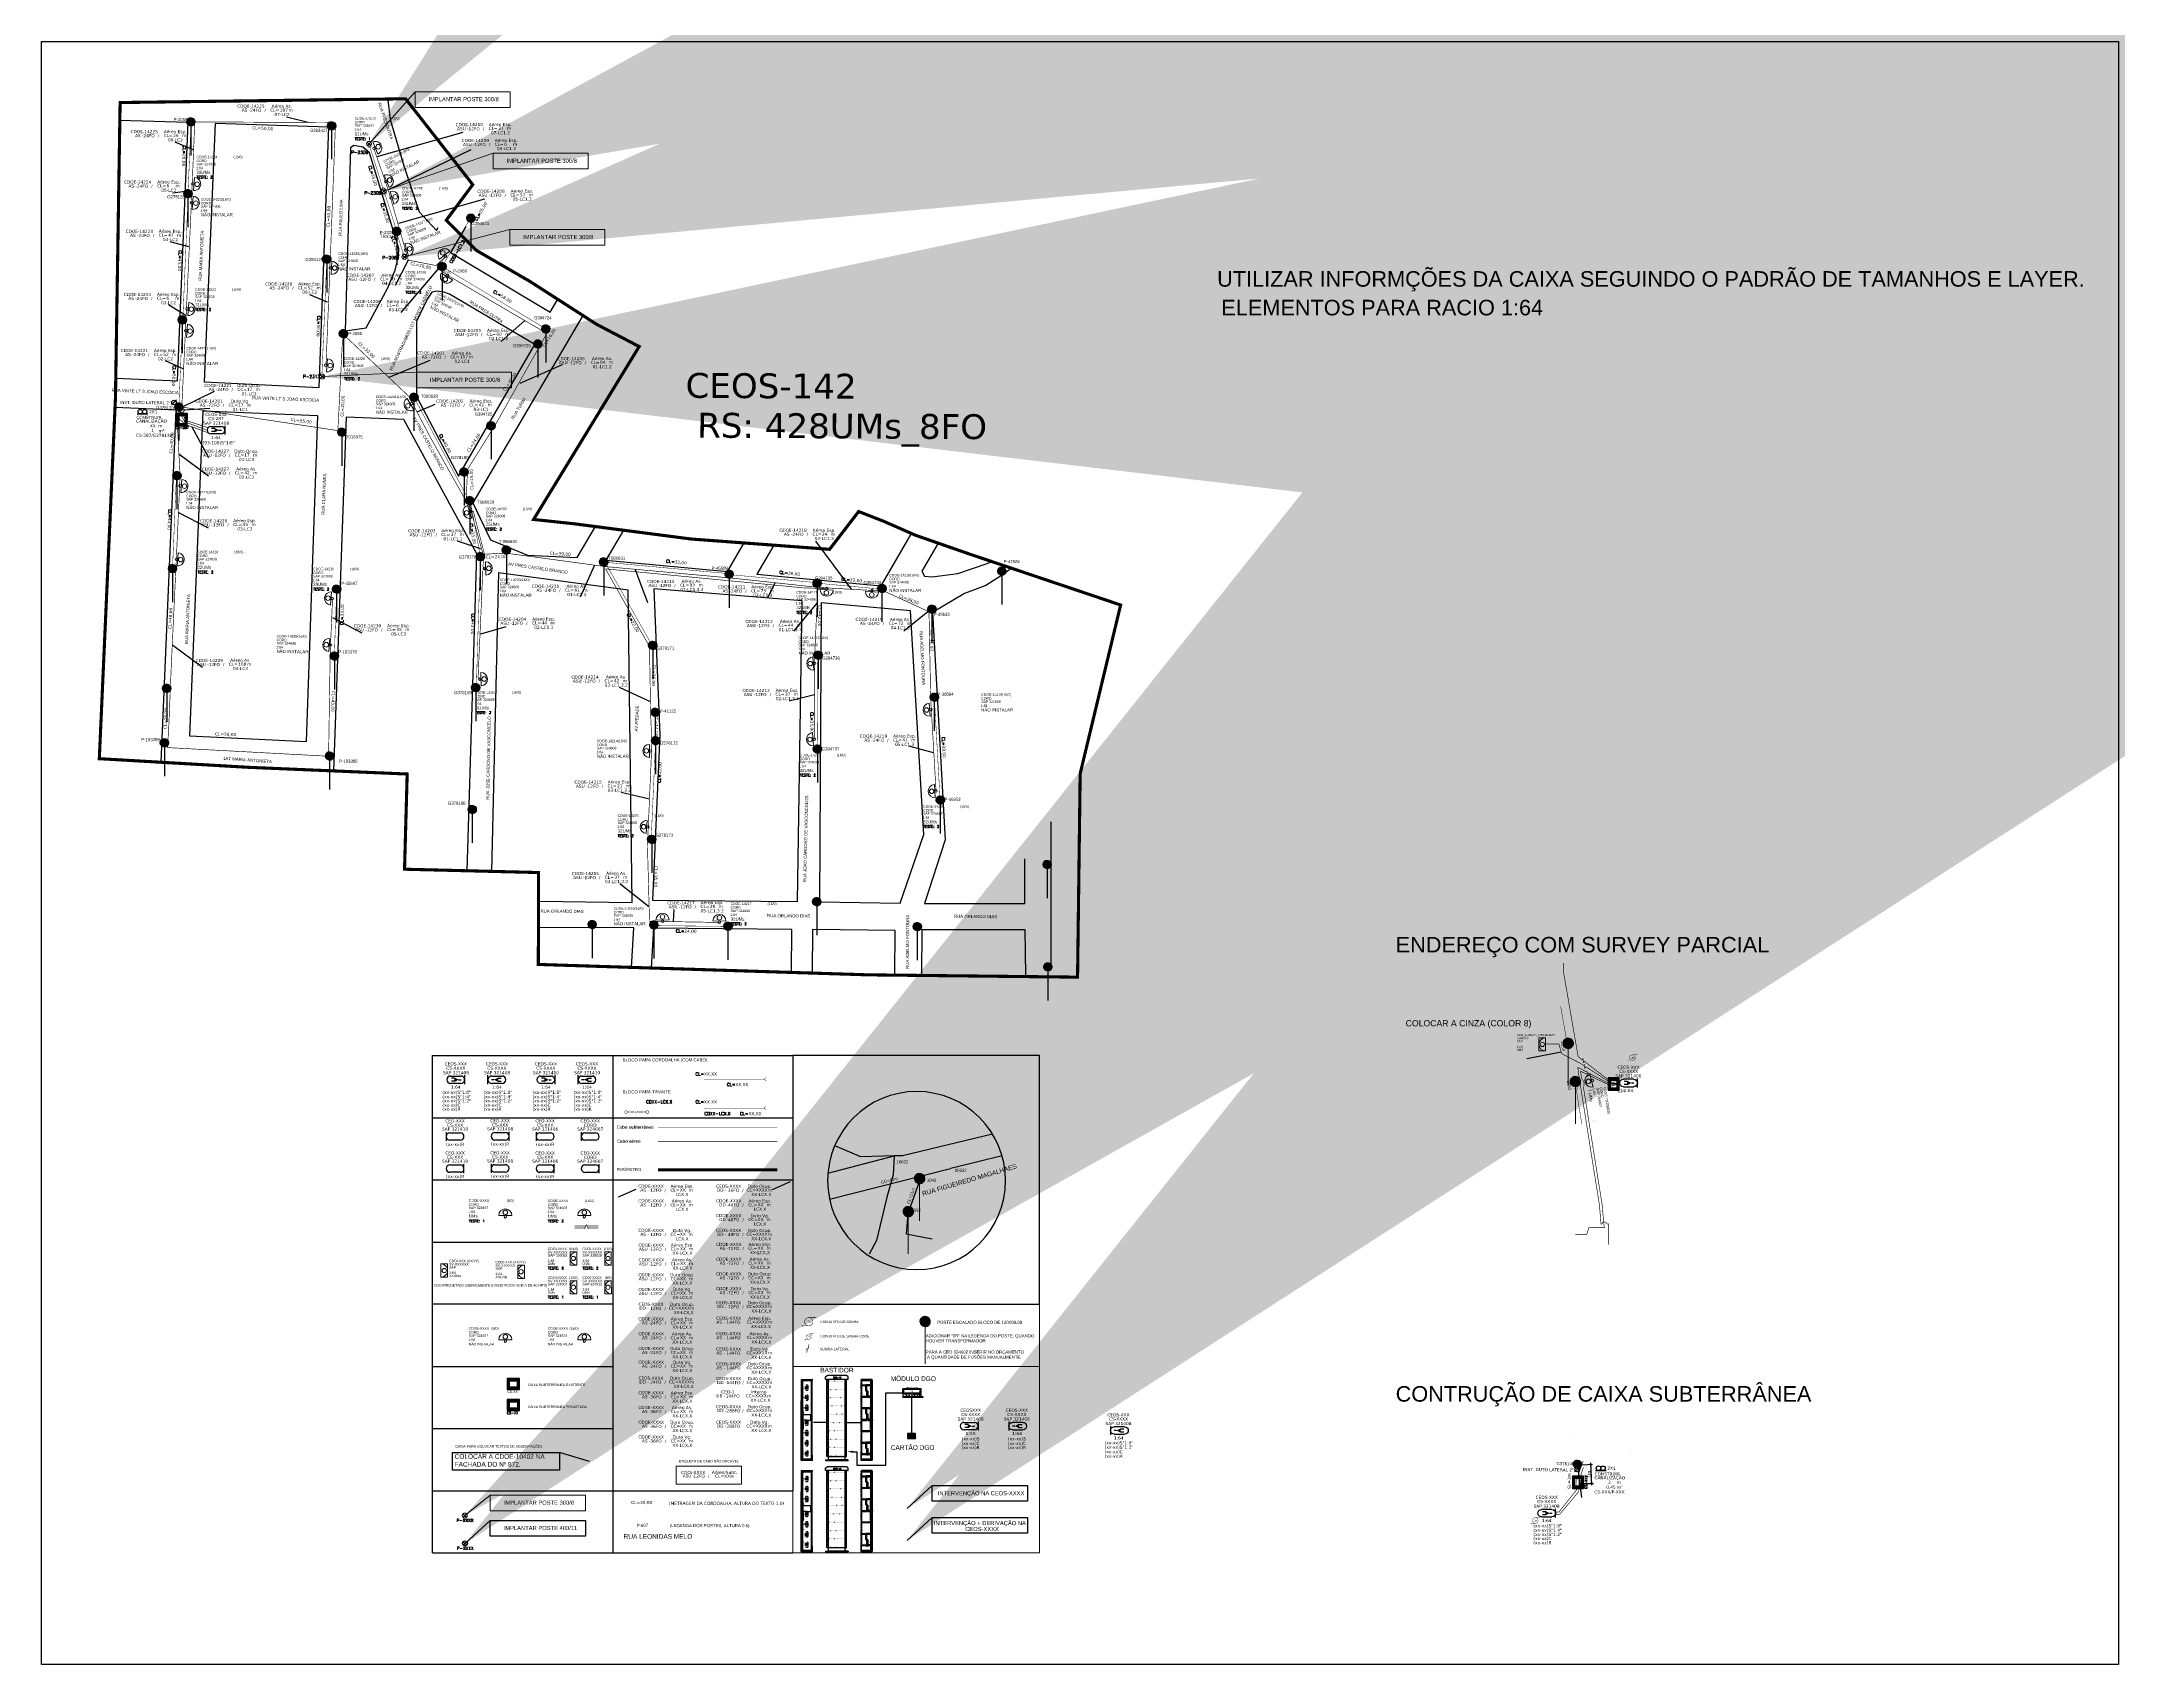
# Model space of a CAD drawing. Extents: x 31872 to 38560, y -10719 to -1519.
# Drawn here: x 31872 to 38560, y -6746 to -1519 of the extents above; entities that cross this region are included whole.
import ezdxf
from ezdxf.enums import TextEntityAlignment as Align

# ---------------------------------------------------------------- set-up
doc = ezdxf.new("R2010")
doc.units = ezdxf.units.DM
doc.header["$MEASUREMENT"] = 0
doc.header["$PDMODE"] = 33
doc.header["$PDSIZE"] = 1e-05
doc.linetypes.add('DOT', pattern=[0.25, 0, -0.25])
for name, color, linetype in [('10.1-Caixas Subterrâneas', 5, 'Continuous'), ('10.3-Nome das Ruas', 252, 'Continuous'), ('10.5-Traçado Subterraneo', 40, 'Continuous'), ('10.6-Traçado Aéreo', 1, 'Continuous'), ('20.4-CEOS', 1, 'Continuous'), ('20.5-CEO', 1, 'Continuous'), ('20.7-DGO', 1, 'Continuous'), ('20.8-Legenda', 1, 'Continuous'), ('CAP a instalar', 1, 'Continuous'), ('CD a instalar', 1, 'Continuous'), ('celulas gpon', 7, 'Continuous'), ('Divisa_de_lote', 1, 'Continuous'), ('Folga', 1, 'Continuous'), ('label_cabos', 7, 'Continuous'), ('Legenda', 1, 'Continuous'), ('locais', 7, 'Continuous'), ('locais legendas', 7, 'Continuous'), ('QUADRA', 7, 'Continuous'), ('SEGMENTO', 10, 'Continuous'), ('Segmento de Logradouro Texto', 238, 'Continuous'), ('Subida Lateral', 5, 'Continuous')]:
    doc.layers.add(name, color=color, linetype=linetype)
for name, color, linetype, lineweight in [('10.4-Postes', 1, 'Continuous', 0), ("20.0-LEGENDA DOS CDO'S", 1, 'Continuous', 0), ('20.1-CDO_INTERIOR', 1, 'Continuous', 0), ('20.2-CDO_POSTE', 1, 'Continuous', 5), ('20.6-CORDOALHA_SUPORTE', 7, 'Continuous', 25), ('CORDOALHA_SUPORTE', 7, 'Continuous', 25)]:
    doc.layers.add(name, color=color, linetype=linetype, lineweight=lineweight)
doc.layers.add('EXTRA', color=50, linetype='Continuous', plot=False)
doc.styles.add('ARIAL', font='arial.ttf')
doc.styles.add('DIGICADE', font='arial.ttf')
doc.styles.add('ROMANS', font='romans.shx')
doc.styles.add('siredit', font='verdana.ttf')
doc.linetypes.add('FENCELINE1', pattern='A,0.25,-0.1,[133,ltypeshp.shx,S=0.1,R=0,X=-0.1,Y=0],-0.1,1', length=1.45)
doc.dimstyles.new('CC', dxfattribs={"dimtxt": 1, "dimasz": 2, "dimexe": 0.18, "dimexo": 0.0625, "dimgap": 0.09, "dimtad": 0, "dimdec": 0, "dimrnd": 1, "dimzin": 0, "dimdsep": 46, "dimtxsty": 'siredit', "dimblk": 'NONE', "dimcen": 0, "dimse1": 1, "dimse2": 1, "dimsd1": 1, "dimsd2": 1, "dimclrt": 7, "dimadec": 0, "dimazin": 0, "dimtfac": 1, "dimtdec": 0, "dimtofl": 0, "dimtmove": 0, "dimatfit": 3, "dimfxl": 0, "dimtolj": 1, "dimtzin": 0, "dimarcsym": 0})
doc.dimstyles.new('CL', dxfattribs={"dimtxt": 1, "dimasz": 2, "dimexe": 0.18, "dimexo": 0.0625, "dimgap": 0.09, "dimtad": 0, "dimdec": 0, "dimrnd": 1, "dimzin": 0, "dimdsep": 46, "dimtxsty": 'siredit', "dimblk": 'NONE', "dimcen": 0, "dimse1": 1, "dimse2": 1, "dimsd1": 1, "dimsd2": 1, "dimclrt": 7, "dimadec": 0, "dimazin": 0, "dimtfac": 1, "dimtdec": 0, "dimtofl": 0, "dimtmove": 0, "dimatfit": 3, "dimfxl": 0, "dimtolj": 1, "dimtzin": 0, "dimarcsym": 0})

# ---------------------------------------------------------------- blocks, each defined once
blk = doc.blocks.new('A$C07E14978')
at = {"layer": 'Folga', "color": 1, "const_width": 0.137}
for points in [[(2.23, 0.28), (0.03, 0.28), (0.47, 0.06)], [(2.23, 2.92), (4.42, 2.92), (3.98, 3.13)]]:
    blk.add_lwpolyline(points, dxfattribs=at)
at = {"layer": 'Folga', "color": 1, "const_width": 0.146}
blk.add_lwpolyline([(2.23, 2.92, 1.000012), (2.23, 0.28, 0.999978)], format="xyb", close=True, dxfattribs=at)
at = {"layer": 'Folga', "color": 1}
blk.add_text('10m', height=0.659, dxfattribs=at).set_placement((1.38, 1.27))
blk = doc.blocks.new('CDOE_CT_POSTE')
at = {"layer": "20.0-LEGENDA DOS CDO'S", "color": 0, "style": 'ARIAL'}
for tag, p in [('CDO_N', (0.12, 5.25)), ('CORDOALHA', (0.12, 4.02)), ('SAP', (0.12, 2.96)), ('1:XX', (0.14, 1.23)), ('UMS', (0.14, 0.22))]:
    blk.add_attdef(tag, p, '', height=0.68, rotation=0.11799, dxfattribs=at)
blk.add_attdef('FIBRAS_UTILIZADAS', text='', height=0.68, rotation=0.11799, dxfattribs=at).set_placement((7.83, 5.26), align=Align.CENTER)
blk = doc.blocks.new('_None')
blk = doc.blocks.new('*D141')
at = {"layer": 'Defpoints', "color": 0, "transparency": 16777216}
for p in [(36787.3, -4770.2), (36807, -4894.8), (36813.6, -4893.7)]:
    blk.add_point(p, dxfattribs=at)
at = {"layer": 'label_cabos', "color": 7, "transparency": 16777216, "insert": (36803.7, -4831.4), "char_height": 1, "attachment_point": 5, "rotation": 279.02287, "style": 'siredit'}
blk.add_mtext('\\A1;CL=126m', dxfattribs=at)
blk = doc.blocks.new('*D142')
at = {"layer": 'Defpoints', "color": 0, "transparency": 16777216}
for p in [(36810.8, -4877.5), (36853.2, -5127.1), (36890.7, -5120.7)]:
    blk.add_point(p, dxfattribs=at)
at = {"layer": 'label_cabos', "color": 7, "transparency": 16777216, "insert": (36869.5, -4995.9), "char_height": 1, "attachment_point": 5, "rotation": 279.64116, "style": 'siredit'}
blk.add_mtext('\\A1;CL=253m', dxfattribs=at)
blk = doc.blocks.new('*X22')
at = {"color": 0}
for p, q in [((-0.679997, 0.416018), (-0.018018, 1.077997)), ((-0.679809, 0.433884), (-0.035884, 1.077809)), ((-0.679715, 0.398622), (-0.000622, 1.077715)), ((-0.67911, 0.452261), (-0.054261, 1.07711)), ((-0.678999, 0.381661), (0.016339, 1.076999)), ((-0.677877, 0.365105), (0.032895, 1.075877)), ((-0.677853, 0.471196), (-0.073196, 1.075853)), ((-0.676376, 0.348929), (0.049071, 1.074376)), ((-0.675978, 0.490748), (-0.092748, 1.073978)), ((-0.674518, 0.333109), (0.064891, 1.072518)), ((-0.673417, 0.510987), (-0.112987, 1.071417)), ((-0.672323, 0.317627), (0.080373, 1.070323)), ((-0.67008, 0.532002), (-0.134002, 1.06808)), ((-0.669809, 0.302463), (0.095537, 1.067809)), ((-0.666991, 0.287604), (0.110396, 1.064991)), ((-0.665856, 0.553903), (-0.155903, 1.063856)), ((-0.663883, 0.273034), (0.124966, 1.061883)), ((-0.660603, 0.576834), (-0.178834, 1.058603)), ((-0.660497, 0.258742), (0.139258, 1.058497)), ((-0.656846, 0.244715), (0.153285, 1.054846)), ((-0.654125, 0.600989), (-0.202989, 1.052125)), ((-0.652938, 0.230945), (0.167055, 1.050938)), ((-0.648783, 0.217422), (0.180578, 1.046783)), ((-0.646156, 0.626637), (-0.228637, 1.044156)), ((-0.64439, 0.204138), (0.193862, 1.04239)), ((-0.639766, 0.191085), (0.206915, 1.037766)), ((-0.636298, 0.654172), (-0.256172, 1.034298)), ((-0.634917, 0.178256), (0.219744, 1.032917)), ((-0.62985, 0.165645), (0.232355, 1.02785)), ((-0.624571, 0.153247), (0.244753, 1.022571)), ((-0.623925, 0.684222), (-0.286222, 1.021925)), ((-0.619084, 0.141056), (0.256944, 1.017084)), ((-0.613395, 0.129067), (0.268933, 1.011395)), ((-0.607932, 0.717893), (-0.319893, 1.005932)), ((-0.607508, 0.117277), (0.280723, 1.005508)), ((-0.601426, 0.10568), (0.29232, 0.999426)), ((-0.595154, 0.094275), (0.303725, 0.993154)), ((-0.588694, 0.083057), (0.314943, 0.986694)), ((-0.58596, 0.757543), (-0.359543, 0.98396)), ((-0.58205, 0.072024), (0.325976, 0.98005)), ((-0.575224, 0.061172), (0.336828, 0.973224)), ((-0.568219, 0.0505), (0.3475, 0.966219)), ((-0.561036, 0.040005), (0.357995, 0.959036)), ((-0.553678, 0.029685), (0.368315, 0.951678)), ((-0.550397, 0.810783), (-0.412783, 0.948397)), ((-0.546146, 0.01954), (0.37846, 0.944146)), ((-0.538442, 0.009566), (0.388434, 0.936442)), ((-0.530567, -0.000236), (0.398236, 0.928567)), ((-0.522522, -0.009869), (0.407869, 0.920522)), ((-0.514308, -0.019333), (0.417333, 0.912308)), ((-0.505925, -0.028628), (0.426628, 0.903925)), ((-0.497375, -0.037756), (0.435756, 0.895375)), ((-0.488657, -0.046715), (0.444715, 0.886657)), ((-0.479772, -0.055508), (0.453508, 0.877772)), ((-0.470719, -0.064133), (0.462133, 0.868719)), ((-0.461499, -0.07259), (0.47059, 0.859499)), ((-0.45211, -0.080879), (0.478879, 0.85011)), ((-0.442553, -0.089), (0.487, 0.840553)), ((-0.432826, -0.096951), (0.494951, 0.830826)), ((-0.422929, -0.104731), (0.502731, 0.820929)), ((-0.41286, -0.11234), (0.51034, 0.81086)), ((-0.402619, -0.119776), (0.517776, 0.800619)), ((-0.392202, -0.127037), (0.525037, 0.790202)), ((-0.381609, -0.134122), (0.532122, 0.779609)), ((-0.370838, -0.141028), (0.539028, 0.768838)), ((-0.359886, -0.147754), (0.545754, 0.757886)), ((-0.348751, -0.154296), (0.552296, 0.746751)), ((-0.337429, -0.160652), (0.558652, 0.735429)), ((-0.325919, -0.16682), (0.56482, 0.723919)), ((-0.314215, -0.172794), (0.570794, 0.712215)), ((-0.302316, -0.178572), (0.576572, 0.700316)), ((-0.290215, -0.184149), (0.582149, 0.688215)), ((-0.27791, -0.189522), (0.587522, 0.67591)), ((-0.265395, -0.194684), (0.592684, 0.663395)), ((-0.252664, -0.199631), (0.597631, 0.650664)), ((-0.239711, -0.204356), (0.602356, 0.637711)), ((-0.226531, -0.208853), (0.606853, 0.624531)), ((-0.213115, -0.213115), (0.611115, 0.611115)), ((-0.199456, -0.217134), (0.615134, 0.597456)), ((-0.185546, -0.220901), (0.618901, 0.583546)), ((-0.171373, -0.224406), (0.622406, 0.569373)), ((-0.156929, -0.22764), (0.62564, 0.554929)), ((-0.1422, -0.230589), (0.628589, 0.5402)), ((-0.127174, -0.23324), (0.63124, 0.525174)), ((-0.111836, -0.23558), (0.63358, 0.509836)), ((-0.096169, -0.23759), (0.63559, 0.494169)), ((-0.080154, -0.239253), (0.637253, 0.478154)), ((-0.06377, -0.240547), (0.638547, 0.46177)), ((-0.046993, -0.241448), (0.639448, 0.444993)), ((-0.029795, -0.241927), (0.639927, 0.427795)), ((-0.012144, -0.241953), (0.639953, 0.410144)), ((0.006, -0.241488), (0.639488, 0.392)), ((0.024679, -0.240486), (0.638486, 0.373321)), ((0.043948, -0.238895), (0.636895, 0.354052)), ((0.063871, -0.236649), (0.634649, 0.334129)), ((0.084528, -0.23367), (0.63167, 0.313472)), ((0.106018, -0.229858), (0.627858, 0.291982)), ((0.12847, -0.225084), (0.623084, 0.26953)), ((0.152051, -0.21918), (0.61718, 0.245949)), ((0.176993, -0.211916), (0.609916, 0.221007)), ((0.203627, -0.20296), (0.60096, 0.194373)), ((0.232456, -0.191808), (0.589808, 0.165544)), ((0.264325, -0.177617), (0.575617, 0.133675)), ((0.300865, -0.158754), (0.556754, 0.097135)), ((0.346227, -0.13107), (0.52907, 0.051773)), ((0.43272, -0.062254), (0.460254, -0.03472))]:
    blk.add_line(p, q, dxfattribs=at)
blk = doc.blocks.new('POLE_POLE')
at = {"color": 0}
blk.add_line((-0.0000002, -0.0000024), (-0.0000002, -0.0000498), dxfattribs=at)
blk.add_circle((-0.0000002, 0.0000042), 0.0000066, dxfattribs=at)
at = {"color": 0, "xscale": 1e-05, "yscale": 1e-05, "zscale": 1e-05}
blk.add_blockref('*X22', (0, 0), dxfattribs=at)
blk = doc.blocks.new('*U35')
at = {"color": 0}
blk.add_line((0.07, 2.22), (1.15, -1.89), dxfattribs=at)
for centre, radius in [((-0.37, -0.09), 0.733), ((0.99, 0.27), 0.393)]:
    blk.add_circle(centre, radius, dxfattribs=at)
blk.add_arc((0.61, 0.17), 2.12, 104.70017, 284.70017, dxfattribs=at)
blk = doc.blocks.new('*X32')
at = {"color": 0, "linetype": 'Continuous'}
for p, q in [((-1.25, 0.34099), (-0.49099, 1.1)), ((-1.25, 0.517767), (-0.667767, 1.1)), ((-1.25, 0.694544), (-0.844544, 1.1)), ((-1.25, 0.87132), (-1.02132, 1.1)), ((-1.25, 1.048097), (-1.198097, 1.1)), ((-1.25, 0.164214), (-0.8035, 0.610714)), ((-1.25, -0.012563), (-0.8035, 0.433937)), ((-1.25, -0.18934), (-0.8035, 0.25716)), ((-1.25, -0.366117), (-0.8035, 0.080383)), ((-0.789214, 0.625), (-0.314214, 1.1)), ((-0.612437, 0.625), (-0.137437, 1.1)), ((-0.43566, 0.625), (0.03934, 1.1)), ((-0.258883, 0.625), (0.216117, 1.1)), ((-0.082107, 0.625), (0.392893, 1.1)), ((0.09467, 0.625), (0.56967, 1.1)), ((0.271447, 0.625), (0.746447, 1.1)), ((0.448223, 0.625), (0.923223, 1.1)), ((0.625, 0.625), (1.1, 1.1)), ((0.801777, 0.625), (1.25, 1.073223)), ((0.8035, 0.449947), (1.25, 0.896447)), ((0.8035, 0.27317), (1.25, 0.71967)), ((0.8035, 0.096393), (1.25, 0.542893)), ((0.8035, -0.080383), (1.25, 0.366117)), ((0.8035, -0.25716), (1.25, 0.18934)), ((0.8035, -0.433937), (1.25, 0.012563)), ((-1.25, -0.542893), (-0.8035, -0.096393)), ((-1.25, -0.71967), (-0.8035, -0.27317)), ((-1.25, -0.896447), (-0.8035, -0.449947)), ((-1.25, -1.073223), (-0.801777, -0.625)), ((-1.1, -1.1), (-0.625, -0.625)), ((-0.923223, -1.1), (-0.448223, -0.625)), ((-0.746447, -1.1), (-0.271447, -0.625)), ((-0.56967, -1.1), (-0.09467, -0.625)), ((-0.392893, -1.1), (0.082107, -0.625)), ((-0.216117, -1.1), (0.258883, -0.625)), ((-0.03934, -1.1), (0.43566, -0.625)), ((0.137437, -1.1), (0.612437, -0.625)), ((0.314214, -1.1), (0.789214, -0.625)), ((0.49099, -1.1), (1.25, -0.34099)), ((0.667767, -1.1), (1.25, -0.517767)), ((0.8035, -0.610714), (1.25, -0.164214)), ((0.844544, -1.1), (1.25, -0.694544)), ((1.02132, -1.1), (1.25, -0.87132)), ((1.198097, -1.1), (1.25, -1.048097))]:
    blk.add_line(p, q, dxfattribs=at)
blk = doc.blocks.new('MANHOLE_MQ')
at = {"color": 0, "linetype": 'Continuous'}
for p, q in [((0.0000062, 0.0000057), (-0.0000063, 0.0000057)), ((-0.0000063, 0.0000057), (-0.0000063, -0.0000053)), ((-0.000004, 0.0000033), (0.000004, 0.0000033)), ((-0.000004, -0.0000029), (-0.000004, 0.0000033)), ((0.000004, 0.0000033), (0.000004, -0.0000029)), ((0.0000062, -0.0000053), (0.0000062, 0.0000057)), ((-0.0000063, -0.0000053), (0.0000062, -0.0000053)), ((0.000004, -0.0000029), (-0.000004, -0.0000029)), ((0.000004, -0.0000029), (0.000004, -0.0000029))]:
    blk.add_line(p, q, dxfattribs=at)
at = {"color": 0, "linetype": 'Continuous', "xscale": 5e-06, "yscale": 5e-06, "zscale": 1e-05}
blk.add_blockref('*X32', (0, 0.0000002), dxfattribs=at)
blk = doc.blocks.new('Const DT DUTO CORRUG PEAD 124MM')
at = {"color": 1}
blk.add_lwpolyline([(-4.66, 0.86), (-1.2, 0.85)], dxfattribs=at)
for centre in [(-3.66, 1.59), (-2.23, 1.58)]:
    blk.add_circle(centre, 0.717, dxfattribs=at)
at = {"layer": 'label_cabos', "color": 10, "linetype": 'FENCELINE1', "char_height": 1, "attachment_point": 5, "style": 'siredit'}
for s, insert, rotation in [('\\A1;CONSTRUIR', (-0.84, -0.27), 359.82846), ('\\A1;2X1', (0.52, 1.58), 358.8742), ('\\A1;CANALIZAÇÃO', (-0.02, -1.6), 359.82846)]:
    blk.add_mtext(s, dxfattribs=dict(at, insert=insert, rotation=rotation))
at = {"layer": 'label_cabos', "color": 10, "linetype": 'FENCELINE1', "style": 'siredit', "flags": 2}
for tag, p in [('MT', (-5.02, -2.96)), ('M.O', (-5.02, -4.55))]:
    blk.add_attdef(tag, text='', height=1, rotation=359.82846, dxfattribs=at).set_placement(p, align=Align.MIDDLE_LEFT)
at = {"layer": 'label_cabos', "color": 10, "linetype": 'FENCELINE1', "style": 'siredit'}
for tag, p in [('FID', (-5.01, -6.53)), ('FATOR', (-0.55, -3.46))]:
    blk.add_attdef(tag, p, '', height=1, rotation=359.82846, dxfattribs=at)
for tag, p in [('QTDE', (0.34, -4.52)), ('UND', (2.84, -2.97)), ('UND', (3.2, -4.55))]:
    blk.add_attdef(tag, text='', height=1, rotation=359.82846, dxfattribs=at).set_placement(p, align=Align.MIDDLE_CENTER)
at = {"layer": 'label_cabos', "color": 10, "linetype": 'FENCELINE1', "style": 'siredit', "flags": 3}
blk.add_attdef('ID_ATIVIDADE', (-5.01, -8.15), '', height=1, rotation=359.82846, dxfattribs=at)
blk = doc.blocks.new('*U37')
at = {"layer": '20.4-CEOS'}
for p, q in [((-4.54, 1.19), (-1.19, 1.19)), ((-1.19, -1.19), (-4.54, -1.19))]:
    blk.add_line(p, q, dxfattribs=at)
for points in [[(-5.73, -1.43), (-5.73, 1.44)], [(-3.79, 0), (-4.59, 0)], [(-2.47, 0.48), (-1.45, 0.48)], [(-2.47, -0.52), (-1.45, -0.52)]]:
    blk.add_lwpolyline(points, dxfattribs=at)
blk.add_lwpolyline([(-3.79, 0, 0, 1.47, 0), (-2.41, 0, 1.47, 1.47, 0)], format="xyseb", dxfattribs=at)
for centre, start, end in [((-4.54, 0), 90, 270), ((-1.19, 0), 270, 90)]:
    blk.add_arc(centre, 1.19, start, end, dxfattribs=at)
at = {"layer": '20.4-CEOS', "color": 7, "style": 'siredit'}
for tag, p in [('LOCAL', (-2.86, 4.24)), ('SAP', (-2.81, 2.77)), ('FID', (-2.86, 5.6)), ('RACIO_SPLITAGEM', (-2.86, -1.88))]:
    blk.add_attdef(tag, text='', height=1.01, dxfattribs=at).set_placement(p, align=Align.TOP_CENTER)
for tag, flags, p in [('ID_ATIVIDADE', 3, (-2.86, -3.58)), ('FATOR', 1, (-2.86, -4.89))]:
    blk.add_attdef(tag, text='', height=1.01, dxfattribs=dict(at, flags=flags)).set_placement(p, align=Align.TOP_CENTER)
at = {"layer": '20.4-CEOS', "color": 7, "style": 'siredit', "flags": 3}
blk.add_attdef('QTDE', (-4.97, -7.12), '', height=1.01, dxfattribs=at)
blk = doc.blocks.new('*U64')
at = {"color": 1}
blk.add_lwpolyline([(11.73, -2.26), (13.36, -0.7)], dxfattribs=at)
blk.add_circle((12.57, -1.5), 0.717, dxfattribs=at)
at = {"layer": 'label_cabos', "color": 10, "linetype": 'FENCELINE1', "insert": (3.34, -1.54), "char_height": 1, "attachment_point": 5, "rotation": 359.6512, "style": 'siredit'}
blk.add_mtext('\\A1;INST. DUTO LATERAL 2"', dxfattribs=at)
at = {"layer": 'label_cabos', "color": 10, "linetype": 'FENCELINE1', "style": 'siredit', "flags": 3}
blk.add_attdef('QTDE', text='', height=1, rotation=359.82846, dxfattribs=at).set_placement((-3.09, -2.94), align=Align.MIDDLE_CENTER)
at = {"layer": 'label_cabos', "color": 10, "linetype": 'FENCELINE1', "style": 'siredit'}
for tag, p, flags in [('FID', (-5.01, -4.91), 1), ('FATOR', (-5.01, -6.53), 3), ('ID_ATIVIDADE', (-5.01, -8.02), 3)]:
    blk.add_attdef(tag, p, '', height=1, rotation=359.82846, dxfattribs=dict(at, flags=flags))
blk = doc.blocks.new('*U41')
at = {"color": 0, "linetype": 'Continuous'}
for p, q in [((0.00124, 0.00109), (-0.00001, 0.00109)), ((-0.00001, 0.00109), (-0.00001, -0.00001)), ((0.00022, 0.00086), (0.00102, 0.00086)), ((0.00022, 0.00023), (0.00022, 0.00086)), ((0.00102, 0.00023), (0.00022, 0.00023)), ((0.00102, 0.00086), (0.00102, 0.00023)), ((0.00102, 0.00023), (0.00102, 0.00023)), ((0.00124, -0.00001), (0.00124, 0.00109)), ((-0.00001, -0.00001), (0.00124, -0.00001))]:
    blk.add_line(p, q, dxfattribs=at)
at = {"color": 0, "linetype": 'Continuous', "xscale": 0.0005, "yscale": 0.0005, "zscale": 0.001}
blk.add_blockref('*X32', (0.00062, 0.00054), dxfattribs=at)
at = {"layer": '10.1-Caixas Subterrâneas', "color": 0, "lineweight": 0, "style": 'ROMANS', "flags": 3}
for tag, p in [('QTDE', (-0.00062, -0.00149)), ('FATOR', (-0.00062, -0.00075)), ('ID_ATIVIDADE', (-0.00062, -0.00112))]:
    blk.add_attdef(tag, p, '', height=0.00025, dxfattribs=at)
at = {"layer": '10.1-Caixas Subterrâneas', "color": 0, "lineweight": 0, "style": 'ROMANS'}
blk.add_attdef('FID', (-0.00003, -0.00038), '', height=0.00025, dxfattribs=at)
blk = doc.blocks.new('*U68')
at = {"layer": '20.4-CEOS', "color": 7, "style": 'siredit'}
for tag, p in [('FIBRAS_SPLITTER', (0, 0)), ('FIBRAS_TOP_C', (0, -4.13)), ('RESERVA_FINAIS', (0, -5.46))]:
    blk.add_attdef(tag, p, '', height=1.01, dxfattribs=at)
for tag, p, flags in [('ID_ATIVIDADE', (0, -6.77), 3), ('QTDE', (0, -9.4), 1), ('FATOR', (0, -8.09), 1), ('FID', (0, -10.71), 1)]:
    blk.add_attdef(tag, p, '', height=1.01, dxfattribs=dict(at, flags=flags))
blk = doc.blocks.new('*U70')
at = {"layer": '20.4-CEOS', "color": 7, "style": 'siredit'}
blk.add_attdef('FIBRAS_SPLITTER', (0, 0), '', height=1.01, dxfattribs=at)
for tag, p, flags in [('QTDE', (0, -4.11), 1), ('ID_ATIVIDADE', (0, -1.48), 3), ('FATOR', (0, -2.79), 1), ('FID', (0, -5.42), 1)]:
    blk.add_attdef(tag, p, '', height=1.01, dxfattribs=dict(at, flags=flags))
blk = doc.blocks.new('*U72')
at = {"layer": '20.4-CEOS', "color": 7, "style": 'siredit'}
blk.add_attdef('FIBRAS_SPLITTER', (0, 0), '', height=1.01, dxfattribs=at)
for tag, p, flags in [('QTDE', (0, -4.11), 1), ('ID_ATIVIDADE', (0, -1.48), 3), ('FATOR', (0, -2.79), 1), ('FID', (0, -5.42), 1)]:
    blk.add_attdef(tag, p, '', height=1.01, dxfattribs=dict(at, flags=flags))
blk = doc.blocks.new('*U33')
at = {"color": 0}
blk.add_line((2.14, -0.58), (-2.1, -0.68), dxfattribs=at)
for centre, radius in [((0, 0.38), 0.733), ((0.03, -1.03), 0.393)]:
    blk.add_circle(centre, radius, dxfattribs=at)
blk.add_arc((0.02, -0.63), 2.12, 1.37817, 181.37817, dxfattribs=at)
blk = doc.blocks.new('*U83')
at = {"color": 0}
blk.add_line((1.91, -1.13), (-2.21, -0.1), dxfattribs=at)
for centre, radius in [((0.1, 0.36), 0.733), ((-0.24, -1), 0.393)]:
    blk.add_circle(centre, radius, dxfattribs=at)
blk.add_arc((-0.15, -0.62), 2.12, 346.06741, 166.06741, dxfattribs=at)
blk = doc.blocks.new('*U88')
at = {"color": 0, "linetype": 'Continuous'}
for p, q in [((0.00008, 0.0012), (0.00004, -0.00005)), ((0.00118, 0.00116), (0.00008, 0.0012)), ((0.00029, 0.00016), (0.00031, 0.00097)), ((0.00029, 0.00016), (0.00029, 0.00016)), ((0.00091, 0.00014), (0.00029, 0.00016)), ((0.00031, 0.00097), (0.00094, 0.00095)), ((0.00094, 0.00095), (0.00091, 0.00014)), ((0.00114, -0.00009), (0.00118, 0.00116)), ((0.00004, -0.00005), (0.00114, -0.00009))]:
    blk.add_line(p, q, dxfattribs=at)
at = {"color": 0, "linetype": 'Continuous', "xscale": 0.0005, "yscale": 0.0005, "zscale": 0.001, "rotation": 268.2066198463523}
blk.add_blockref('*X32', (0.00061, 0.00056), dxfattribs=at)
at = {"layer": '10.1-Caixas Subterrâneas', "color": 0, "lineweight": 0, "style": 'ROMANS', "flags": 3}
for tag, p in [('QTDE', (-0.00062, -0.00149)), ('FATOR', (-0.00062, -0.00075)), ('ID_ATIVIDADE', (-0.00062, -0.00112))]:
    blk.add_attdef(tag, p, '', height=0.00025, dxfattribs=at)
at = {"layer": '10.1-Caixas Subterrâneas', "color": 0, "lineweight": 0, "style": 'ROMANS'}
blk.add_attdef('FID', (-0.00003, -0.00038), '', height=0.00025, dxfattribs=at)
blk = doc.blocks.new('*U75')
at = {"layer": '20.4-CEOS'}
for p, q in [((-4.54, 1.19), (-1.19, 1.19)), ((-1.19, -1.19), (-4.54, -1.19))]:
    blk.add_line(p, q, dxfattribs=at)
for points in [[(-3.26, 0.52), (-4.27, 0.52)], [(-1.94, 0), (-1.14, 0)], [(0, 1.44), (0, -1.43)], [(-3.26, -0.47), (-4.27, -0.47)]]:
    blk.add_lwpolyline(points, dxfattribs=at)
blk.add_lwpolyline([(-1.94, 0, 0, 1.47, 0), (-3.32, 0, 1.47, 1.47, 0)], format="xyseb", dxfattribs=at)
for centre, start, end in [((-4.54, 0), 90, 270), ((-1.19, 0), 270, 90)]:
    blk.add_arc(centre, 1.19, start, end, dxfattribs=at)
at = {"layer": '20.4-CEOS', "color": 7, "style": 'siredit'}
for tag, p in [('LOCAL', (-2.86, 4.24)), ('SAP', (-2.81, 2.77)), ('FID', (-2.86, 5.6)), ('RACIO_SPLITAGEM', (-2.86, -1.88))]:
    blk.add_attdef(tag, text='', height=1.01, dxfattribs=at).set_placement(p, align=Align.TOP_CENTER)
for tag, flags, p in [('ID_ATIVIDADE', 3, (-2.86, -3.58)), ('FATOR', 1, (-2.86, -4.89))]:
    blk.add_attdef(tag, text='', height=1.01, dxfattribs=dict(at, flags=flags)).set_placement(p, align=Align.TOP_CENTER)
at = {"layer": '20.4-CEOS', "color": 7, "style": 'siredit', "flags": 3}
blk.add_attdef('QTDE', (-4.97, -7.12), '', height=1.01, dxfattribs=at)
blk = doc.blocks.new('Teste  FTTH')
at = {"color": 0, "lineweight": 0, "style": 'ROMANS'}
for tag, p in [('TESTE', (-2.3, -0.29)), ('QTDE', (0.21, -0.29))]:
    blk.add_attdef(tag, p, '', height=0.48, dxfattribs=at)
for tag, p, flags in [('FID', (-2.23, -1.25), 1), ('FATOR', (-2.23, -2.03), 3), ('ID_ATIVIDADE', (-2.23, -2.72), 3)]:
    blk.add_attdef(tag, p, '', height=0.48, dxfattribs=dict(at, flags=flags))
blk = doc.blocks.new('*U89')
at = {"layer": '20.6-CORDOALHA_SUPORTE', "const_width": 0.139}
for points in [[(-20.84, -0.38, 1.175511), (-20.83, 0.47)], [(-4.25, 0.47, 1.231752), (-4.25, -0.38)]]:
    blk.add_lwpolyline(points, format="xyb", dxfattribs=at)
blk.add_lwpolyline([(-20.3, 0.04), (-4.77, 0.04)], dxfattribs=at)
at = {"color": 0, "lineweight": 0, "style": 'ROMANS'}
blk.add_attdef('FID', (-19.18, -2.21), '', height=1, dxfattribs=at)
at = {"color": 0, "lineweight": 0, "style": 'ROMANS', "flags": 3}
for tag, p in [('ID_ATIVIDADE', (-5.2, -6.67)), ('FATOR', (-5.2, -4.44))]:
    blk.add_attdef(tag, p, '', height=1, dxfattribs=at)
at = {"color": 0, "lineweight": 0, "style": 'ROMANS'}
blk.add_attdef('LANCE', text='', height=1, dxfattribs=at).set_placement((-0.54, -2.21), align=Align.RIGHT)
at = {"layer": 'label_cabos', "color": 0, "style": 'siredit'}
blk.add_attdef('QTDE', (-0.54, -2.21), '', height=1, rotation=359.69001, dxfattribs=at)
blk = doc.blocks.new('*U90')
at = {"layer": '20.6-CORDOALHA_SUPORTE', "const_width": 0.139}
for points in [[(-20.84, -0.38, 1.175511), (-20.83, 0.47)], [(15.18, 0.46, 1.231752), (15.18, -0.38)]]:
    blk.add_lwpolyline(points, format="xyb", dxfattribs=at)
blk.add_lwpolyline([(-20.3, 0.04), (14.66, 0.04)], dxfattribs=at)
at = {"layer": '20.6-CORDOALHA_SUPORTE', "color": 0, "lineweight": 0, "style": 'ROMANS'}
for tag, p, flags in [('ID_ATIVIDADE', (-5.2, -6.67), 3), ('FATOR', (-5.2, -4.44), 3), ('FID', (-5.2, -8.9), 1)]:
    blk.add_attdef(tag, p, '', height=1, dxfattribs=dict(at, flags=flags))
blk.add_attdef('LANCE', text='', height=1, dxfattribs=at).set_placement((-0.54, -2.21), align=Align.RIGHT)
at = {"layer": '20.6-CORDOALHA_SUPORTE', "color": 0, "style": 'siredit'}
blk.add_attdef('QTDE', (-0.54, -2.21), '', height=1, rotation=359.69001, dxfattribs=at)
blk = doc.blocks.new('*U91')
at = {"layer": '20.6-CORDOALHA_SUPORTE', "const_width": 0.139}
for points in [[(-20.84, -0.38, 1.175511), (-20.83, 0.47)], [(-4.08, 0.47, 1.231752), (-4.08, -0.38)]]:
    blk.add_lwpolyline(points, format="xyb", dxfattribs=at)
blk.add_lwpolyline([(-20.3, 0.04), (-4.6, 0.04)], dxfattribs=at)
at = {"layer": '20.6-CORDOALHA_SUPORTE', "color": 0, "lineweight": 0, "style": 'ROMANS'}
for tag, p, flags in [('ID_ATIVIDADE', (-5.2, -6.67), 3), ('FATOR', (-5.2, -4.44), 3), ('FID', (-5.2, -8.9), 1)]:
    blk.add_attdef(tag, p, '', height=1, dxfattribs=dict(at, flags=flags))
blk.add_attdef('LANCE', text='', height=1, dxfattribs=at).set_placement((-0.54, -2.21), align=Align.RIGHT)
at = {"layer": '20.6-CORDOALHA_SUPORTE', "color": 0, "style": 'siredit'}
blk.add_attdef('QTDE', (-0.54, -2.21), '', height=1, rotation=359.69001, dxfattribs=at)
blk = doc.blocks.new('*U92')
at = {"layer": '20.6-CORDOALHA_SUPORTE', "const_width": 0.139}
for points in [[(-20.84, -0.38, 1.175511), (-20.83, 0.47)], [(19.75, 0.46, 1.231752), (19.75, -0.38)]]:
    blk.add_lwpolyline(points, format="xyb", dxfattribs=at)
blk.add_lwpolyline([(-20.3, 0.04), (19.22, 0.04)], dxfattribs=at)
at = {"layer": '20.6-CORDOALHA_SUPORTE', "color": 0, "lineweight": 0, "style": 'ROMANS'}
for tag, p, flags in [('ID_ATIVIDADE', (-5.2, -6.67), 3), ('FATOR', (-5.2, -4.44), 3), ('FID', (-5.2, -8.9), 1)]:
    blk.add_attdef(tag, p, '', height=1, dxfattribs=dict(at, flags=flags))
blk.add_attdef('LANCE', text='', height=1, dxfattribs=at).set_placement((-0.54, -2.21), align=Align.RIGHT)
at = {"layer": '20.6-CORDOALHA_SUPORTE', "color": 0, "style": 'siredit'}
blk.add_attdef('QTDE', (-0.54, -2.21), '', height=1, rotation=359.69001, dxfattribs=at)
blk = doc.blocks.new('*U93')
at = {"layer": '20.6-CORDOALHA_SUPORTE', "const_width": 0.139}
for points in [[(-20.84, -0.38, 1.175511), (-20.83, 0.47)], [(8.73, 0.47, 1.231752), (8.73, -0.38)]]:
    blk.add_lwpolyline(points, format="xyb", dxfattribs=at)
blk.add_lwpolyline([(-20.3, 0.04), (8.21, 0.04)], dxfattribs=at)
at = {"layer": '20.6-CORDOALHA_SUPORTE', "color": 0, "lineweight": 0, "style": 'ROMANS'}
for tag, p, flags in [('ID_ATIVIDADE', (-5.2, -6.67), 3), ('FATOR', (-5.2, -4.44), 3), ('FID', (-5.2, -8.9), 1)]:
    blk.add_attdef(tag, p, '', height=1, dxfattribs=dict(at, flags=flags))
blk.add_attdef('LANCE', text='', height=1, dxfattribs=at).set_placement((-0.54, -2.21), align=Align.RIGHT)
at = {"layer": '20.6-CORDOALHA_SUPORTE', "color": 0, "style": 'siredit'}
blk.add_attdef('QTDE', (-0.54, -2.21), '', height=1, rotation=359.69001, dxfattribs=at)
blk = doc.blocks.new('*U94')
at = {"layer": '20.6-CORDOALHA_SUPORTE', "const_width": 0.139}
for points in [[(-20.84, -0.38, 1.175511), (-20.83, 0.47)], [(18.24, 0.46, 1.231752), (18.24, -0.38)]]:
    blk.add_lwpolyline(points, format="xyb", dxfattribs=at)
blk.add_lwpolyline([(-20.3, 0.04), (17.72, 0.04)], dxfattribs=at)
at = {"layer": '20.6-CORDOALHA_SUPORTE', "color": 0, "lineweight": 0, "style": 'ROMANS'}
for tag, p, flags in [('ID_ATIVIDADE', (-5.2, -6.67), 3), ('FATOR', (-5.2, -4.44), 3), ('FID', (-5.2, -8.9), 1)]:
    blk.add_attdef(tag, p, '', height=1, dxfattribs=dict(at, flags=flags))
blk.add_attdef('LANCE', text='', height=1, dxfattribs=at).set_placement((-0.54, -2.21), align=Align.RIGHT)
at = {"layer": '20.6-CORDOALHA_SUPORTE', "color": 0, "style": 'siredit'}
blk.add_attdef('QTDE', (-0.54, -2.21), '', height=1, rotation=359.69001, dxfattribs=at)
blk = doc.blocks.new('*U95')
at = {"layer": '20.6-CORDOALHA_SUPORTE', "const_width": 0.139}
for points in [[(-20.84, -0.38, 1.175511), (-20.83, 0.47)], [(6.05, 0.47, 1.231752), (6.05, -0.38)]]:
    blk.add_lwpolyline(points, format="xyb", dxfattribs=at)
blk.add_lwpolyline([(-20.3, 0.04), (5.52, 0.04)], dxfattribs=at)
at = {"layer": '20.6-CORDOALHA_SUPORTE', "color": 0, "lineweight": 0, "style": 'ROMANS'}
for tag, p, flags in [('ID_ATIVIDADE', (-5.2, -6.67), 3), ('FATOR', (-5.2, -4.44), 3), ('FID', (-5.2, -8.9), 1)]:
    blk.add_attdef(tag, p, '', height=1, dxfattribs=dict(at, flags=flags))
blk.add_attdef('LANCE', text='', height=1, dxfattribs=at).set_placement((-0.54, -2.21), align=Align.RIGHT)
at = {"layer": '20.6-CORDOALHA_SUPORTE', "color": 0, "style": 'siredit'}
blk.add_attdef('QTDE', (-0.54, -2.21), '', height=1, rotation=359.69001, dxfattribs=at)
blk = doc.blocks.new('*U96')
at = {"layer": '20.6-CORDOALHA_SUPORTE', "const_width": 0.139}
for points in [[(-20.84, -0.38, 1.175511), (-20.83, 0.47)], [(-1.45, 0.47, 1.231752), (-1.45, -0.38)]]:
    blk.add_lwpolyline(points, format="xyb", dxfattribs=at)
blk.add_lwpolyline([(-20.3, 0.04), (-1.97, 0.04)], dxfattribs=at)
at = {"layer": '20.6-CORDOALHA_SUPORTE', "color": 0, "lineweight": 0, "style": 'ROMANS'}
for tag, p, flags in [('ID_ATIVIDADE', (-5.2, -6.67), 3), ('FATOR', (-5.2, -4.44), 3), ('FID', (-5.2, -8.9), 1)]:
    blk.add_attdef(tag, p, '', height=1, dxfattribs=dict(at, flags=flags))
blk.add_attdef('LANCE', text='', height=1, dxfattribs=at).set_placement((-0.54, -2.21), align=Align.RIGHT)
at = {"layer": '20.6-CORDOALHA_SUPORTE', "color": 0, "style": 'siredit'}
blk.add_attdef('QTDE', (-0.54, -2.21), '', height=1, rotation=359.69001, dxfattribs=at)
blk = doc.blocks.new('*U97')
at = {"layer": '20.6-CORDOALHA_SUPORTE', "const_width": 0.139}
for points in [[(-20.84, -0.38, 1.175511), (-20.83, 0.47)], [(7.83, 0.47, 1.231752), (7.83, -0.38)]]:
    blk.add_lwpolyline(points, format="xyb", dxfattribs=at)
blk.add_lwpolyline([(-20.3, 0.04), (7.31, 0.04)], dxfattribs=at)
at = {"layer": '20.6-CORDOALHA_SUPORTE', "color": 0, "lineweight": 0, "style": 'ROMANS'}
for tag, p, flags in [('ID_ATIVIDADE', (-5.2, -6.67), 3), ('FATOR', (-5.2, -4.44), 3), ('FID', (-5.2, -8.9), 1)]:
    blk.add_attdef(tag, p, '', height=1, dxfattribs=dict(at, flags=flags))
blk.add_attdef('LANCE', text='', height=1, dxfattribs=at).set_placement((-0.54, -2.21), align=Align.RIGHT)
at = {"layer": '20.6-CORDOALHA_SUPORTE', "color": 0, "style": 'siredit'}
blk.add_attdef('QTDE', (-0.54, -2.21), '', height=1, rotation=359.69001, dxfattribs=at)
blk = doc.blocks.new('*U98')
at = {"layer": '20.6-CORDOALHA_SUPORTE', "const_width": 0.139}
for points in [[(-20.84, -0.38, 1.175511), (-20.83, 0.47)], [(10.84, 0.47, 1.231752), (10.84, -0.38)]]:
    blk.add_lwpolyline(points, format="xyb", dxfattribs=at)
blk.add_lwpolyline([(-20.3, 0.04), (10.32, 0.04)], dxfattribs=at)
at = {"layer": '20.6-CORDOALHA_SUPORTE', "color": 0, "lineweight": 0, "style": 'ROMANS'}
for tag, p, flags in [('ID_ATIVIDADE', (-5.2, -6.67), 3), ('FATOR', (-5.2, -4.44), 3), ('FID', (-5.2, -8.9), 1)]:
    blk.add_attdef(tag, p, '', height=1, dxfattribs=dict(at, flags=flags))
blk.add_attdef('LANCE', text='', height=1, dxfattribs=at).set_placement((-0.54, -2.21), align=Align.RIGHT)
at = {"layer": '20.6-CORDOALHA_SUPORTE', "color": 0, "style": 'siredit'}
blk.add_attdef('QTDE', (-0.54, -2.21), '', height=1, rotation=359.69001, dxfattribs=at)
blk = doc.blocks.new('*U99')
at = {"layer": '20.6-CORDOALHA_SUPORTE', "const_width": 0.139}
for points in [[(-20.84, -0.38, 1.175511), (-20.83, 0.47)], [(9.44, 0.47, 1.231752), (9.44, -0.38)]]:
    blk.add_lwpolyline(points, format="xyb", dxfattribs=at)
blk.add_lwpolyline([(-20.3, 0.04), (8.91, 0.04)], dxfattribs=at)
at = {"layer": '20.6-CORDOALHA_SUPORTE', "color": 0, "lineweight": 0, "style": 'ROMANS'}
for tag, p, flags in [('ID_ATIVIDADE', (-5.2, -6.67), 3), ('FATOR', (-5.2, -4.44), 3), ('FID', (-5.2, -8.9), 1)]:
    blk.add_attdef(tag, p, '', height=1, dxfattribs=dict(at, flags=flags))
blk.add_attdef('LANCE', text='', height=1, dxfattribs=at).set_placement((-0.54, -2.21), align=Align.RIGHT)
at = {"layer": '20.6-CORDOALHA_SUPORTE', "color": 0, "style": 'siredit'}
blk.add_attdef('QTDE', (-0.54, -2.21), '', height=1, rotation=359.69001, dxfattribs=at)
blk = doc.blocks.new('*U100')
at = {"layer": '20.6-CORDOALHA_SUPORTE', "const_width": 0.139}
for points in [[(-20.84, -0.38, 1.175511), (-20.83, 0.47)], [(1.46, 0.47, 1.231752), (1.46, -0.38)]]:
    blk.add_lwpolyline(points, format="xyb", dxfattribs=at)
blk.add_lwpolyline([(-20.3, 0.04), (0.94, 0.04)], dxfattribs=at)
at = {"layer": '20.6-CORDOALHA_SUPORTE', "color": 0, "lineweight": 0, "style": 'ROMANS'}
for tag, p, flags in [('ID_ATIVIDADE', (-5.2, -6.67), 3), ('FATOR', (-5.2, -4.44), 3), ('FID', (-5.2, -8.9), 1)]:
    blk.add_attdef(tag, p, '', height=1, dxfattribs=dict(at, flags=flags))
blk.add_attdef('LANCE', text='', height=1, dxfattribs=at).set_placement((-0.54, -2.21), align=Align.RIGHT)
at = {"layer": '20.6-CORDOALHA_SUPORTE', "color": 0, "style": 'siredit'}
blk.add_attdef('QTDE', (-0.54, -2.21), '', height=1, rotation=359.69001, dxfattribs=at)
blk = doc.blocks.new('*U101')
at = {"layer": '20.6-CORDOALHA_SUPORTE', "const_width": 0.139}
for points in [[(-20.84, -0.38, 1.175511), (-20.83, 0.47)], [(16.62, 0.46, 1.231752), (16.62, -0.38)]]:
    blk.add_lwpolyline(points, format="xyb", dxfattribs=at)
blk.add_lwpolyline([(-20.3, 0.04), (16.1, 0.04)], dxfattribs=at)
at = {"layer": '20.6-CORDOALHA_SUPORTE', "color": 0, "lineweight": 0, "style": 'ROMANS'}
for tag, p, flags in [('ID_ATIVIDADE', (-5.2, -6.67), 3), ('FATOR', (-5.2, -4.44), 3), ('FID', (-5.2, -8.9), 1)]:
    blk.add_attdef(tag, p, '', height=1, dxfattribs=dict(at, flags=flags))
blk.add_attdef('LANCE', text='', height=1, dxfattribs=at).set_placement((-0.54, -2.21), align=Align.RIGHT)
at = {"layer": '20.6-CORDOALHA_SUPORTE', "color": 0, "style": 'siredit'}
blk.add_attdef('QTDE', (-0.54, -2.21), '', height=1, rotation=359.69001, dxfattribs=at)
blk = doc.blocks.new('*U102')
at = {"layer": '20.6-CORDOALHA_SUPORTE', "const_width": 0.139}
for points in [[(-20.84, -0.38, 1.175511), (-20.83, 0.47)], [(-6.43, 0.47, 1.231752), (-6.43, -0.38)]]:
    blk.add_lwpolyline(points, format="xyb", dxfattribs=at)
blk.add_lwpolyline([(-20.3, 0.04), (-6.95, 0.04)], dxfattribs=at)
at = {"layer": '20.6-CORDOALHA_SUPORTE', "color": 0, "lineweight": 0, "style": 'ROMANS'}
for tag, p, flags in [('ID_ATIVIDADE', (-5.2, -6.67), 3), ('FATOR', (-5.2, -4.44), 3), ('FID', (-5.2, -8.9), 1)]:
    blk.add_attdef(tag, p, '', height=1, dxfattribs=dict(at, flags=flags))
blk.add_attdef('LANCE', text='', height=1, dxfattribs=at).set_placement((-0.54, -2.21), align=Align.RIGHT)
at = {"layer": '20.6-CORDOALHA_SUPORTE', "color": 0, "style": 'siredit'}
blk.add_attdef('QTDE', (-0.54, -2.21), '', height=1, rotation=359.69001, dxfattribs=at)
blk = doc.blocks.new('*U103')
at = {"layer": '20.6-CORDOALHA_SUPORTE', "const_width": 0.139}
for points in [[(-20.84, -0.38, 1.175511), (-20.83, 0.47)], [(-8.76, 0.47, 1.231752), (-8.76, -0.38)]]:
    blk.add_lwpolyline(points, format="xyb", dxfattribs=at)
blk.add_lwpolyline([(-20.3, 0.04), (-9.28, 0.04)], dxfattribs=at)
at = {"layer": '20.6-CORDOALHA_SUPORTE', "color": 0, "lineweight": 0, "style": 'ROMANS'}
for tag, p, flags in [('ID_ATIVIDADE', (-5.2, -6.67), 3), ('FATOR', (-5.2, -4.44), 3), ('FID', (-5.2, -8.9), 1)]:
    blk.add_attdef(tag, p, '', height=1, dxfattribs=dict(at, flags=flags))
blk.add_attdef('LANCE', text='', height=1, dxfattribs=at).set_placement((-0.54, -2.21), align=Align.RIGHT)
at = {"layer": '20.6-CORDOALHA_SUPORTE', "color": 0, "style": 'siredit'}
blk.add_attdef('QTDE', (-0.54, -2.21), '', height=1, rotation=359.69001, dxfattribs=at)
blk = doc.blocks.new('*U104')
at = {"layer": '20.6-CORDOALHA_SUPORTE', "const_width": 0.139}
for points in [[(-20.84, -0.38, 1.175511), (-20.83, 0.47)], [(-13.7, 0.47, 1.231752), (-13.7, -0.38)]]:
    blk.add_lwpolyline(points, format="xyb", dxfattribs=at)
blk.add_lwpolyline([(-20.3, 0.04), (-14.22, 0.05)], dxfattribs=at)
at = {"layer": '20.6-CORDOALHA_SUPORTE', "color": 0, "lineweight": 0, "style": 'ROMANS'}
for tag, p, flags in [('ID_ATIVIDADE', (-5.2, -6.67), 3), ('FATOR', (-5.2, -4.44), 3), ('FID', (-5.2, -8.9), 1)]:
    blk.add_attdef(tag, p, '', height=1, dxfattribs=dict(at, flags=flags))
blk.add_attdef('LANCE', text='', height=1, dxfattribs=at).set_placement((-0.54, -2.21), align=Align.RIGHT)
at = {"layer": '20.6-CORDOALHA_SUPORTE', "color": 0, "style": 'siredit'}
blk.add_attdef('QTDE', (-0.54, -2.21), '', height=1, rotation=359.69001, dxfattribs=at)
blk = doc.blocks.new('*U105')
at = {"layer": '20.6-CORDOALHA_SUPORTE', "const_width": 0.139}
for points in [[(-20.84, -0.38, 1.175511), (-20.83, 0.47)], [(5.71, 0.47, 1.231752), (5.71, -0.38)]]:
    blk.add_lwpolyline(points, format="xyb", dxfattribs=at)
blk.add_lwpolyline([(-20.3, 0.04), (5.19, 0.04)], dxfattribs=at)
at = {"layer": '20.6-CORDOALHA_SUPORTE', "color": 0, "lineweight": 0, "style": 'ROMANS'}
for tag, p, flags in [('ID_ATIVIDADE', (-5.2, -6.67), 3), ('FATOR', (-5.2, -4.44), 3), ('FID', (-5.2, -8.9), 1)]:
    blk.add_attdef(tag, p, '', height=1, dxfattribs=dict(at, flags=flags))
blk.add_attdef('LANCE', text='', height=1, dxfattribs=at).set_placement((-0.54, -2.21), align=Align.RIGHT)
at = {"layer": '20.6-CORDOALHA_SUPORTE', "color": 0, "style": 'siredit'}
blk.add_attdef('QTDE', (-0.54, -2.21), '', height=1, rotation=359.69001, dxfattribs=at)
blk = doc.blocks.new('*U106')
at = {"layer": '20.6-CORDOALHA_SUPORTE', "const_width": 0.139}
for points in [[(-20.84, -0.38, 1.175511), (-20.83, 0.47)], [(18.32, 0.46, 1.231752), (18.32, -0.38)]]:
    blk.add_lwpolyline(points, format="xyb", dxfattribs=at)
blk.add_lwpolyline([(-20.3, 0.04), (17.8, 0.04)], dxfattribs=at)
at = {"layer": '20.6-CORDOALHA_SUPORTE', "color": 0, "lineweight": 0, "style": 'ROMANS'}
for tag, p, flags in [('ID_ATIVIDADE', (-5.2, -6.67), 3), ('FATOR', (-5.2, -4.44), 3), ('FID', (-5.2, -8.9), 1)]:
    blk.add_attdef(tag, p, '', height=1, dxfattribs=dict(at, flags=flags))
blk.add_attdef('LANCE', text='', height=1, dxfattribs=at).set_placement((-0.54, -2.21), align=Align.RIGHT)
at = {"layer": '20.6-CORDOALHA_SUPORTE', "color": 0, "style": 'siredit'}
blk.add_attdef('QTDE', (-0.54, -2.21), '', height=1, rotation=359.69001, dxfattribs=at)
blk = doc.blocks.new('*U107')
at = {"layer": '20.6-CORDOALHA_SUPORTE', "const_width": 0.139}
for points in [[(-20.84, -0.38, 1.175511), (-20.83, 0.47)], [(0.77, 0.47, 1.231752), (0.77, -0.38)]]:
    blk.add_lwpolyline(points, format="xyb", dxfattribs=at)
blk.add_lwpolyline([(-20.3, 0.04), (0.25, 0.04)], dxfattribs=at)
at = {"layer": '20.6-CORDOALHA_SUPORTE', "color": 0, "lineweight": 0, "style": 'ROMANS'}
for tag, p, flags in [('ID_ATIVIDADE', (-5.2, -6.67), 3), ('FATOR', (-5.2, -4.44), 3), ('FID', (-5.2, -8.9), 1)]:
    blk.add_attdef(tag, p, '', height=1, dxfattribs=dict(at, flags=flags))
blk.add_attdef('LANCE', text='', height=1, dxfattribs=at).set_placement((-0.54, -2.21), align=Align.RIGHT)
at = {"layer": '20.6-CORDOALHA_SUPORTE', "color": 0, "style": 'siredit'}
blk.add_attdef('QTDE', (-0.54, -2.21), '', height=1, rotation=359.69001, dxfattribs=at)
blk = doc.blocks.new('*U108')
at = {"layer": '20.6-CORDOALHA_SUPORTE', "const_width": 0.139}
for points in [[(-20.84, -0.38, 1.175511), (-20.83, 0.47)], [(15.53, 0.46, 1.231752), (15.53, -0.38)]]:
    blk.add_lwpolyline(points, format="xyb", dxfattribs=at)
blk.add_lwpolyline([(-20.3, 0.04), (15, 0.04)], dxfattribs=at)
at = {"layer": '20.6-CORDOALHA_SUPORTE', "color": 0, "lineweight": 0, "style": 'ROMANS'}
for tag, p, flags in [('ID_ATIVIDADE', (-5.2, -6.67), 3), ('FATOR', (-5.2, -4.44), 3), ('FID', (-5.2, -8.9), 1)]:
    blk.add_attdef(tag, p, '', height=1, dxfattribs=dict(at, flags=flags))
blk.add_attdef('LANCE', text='', height=1, dxfattribs=at).set_placement((-0.54, -2.21), align=Align.RIGHT)
at = {"layer": '20.6-CORDOALHA_SUPORTE', "color": 0, "style": 'siredit'}
blk.add_attdef('QTDE', (-0.54, -2.21), '', height=1, rotation=359.69001, dxfattribs=at)
blk = doc.blocks.new('*U109')
at = {"layer": '20.6-CORDOALHA_SUPORTE', "const_width": 0.139}
for points in [[(-20.84, -0.38, 1.175511), (-20.83, 0.47)], [(7.51, 0.47, 1.231752), (7.51, -0.38)]]:
    blk.add_lwpolyline(points, format="xyb", dxfattribs=at)
blk.add_lwpolyline([(-20.3, 0.04), (6.99, 0.04)], dxfattribs=at)
at = {"layer": '20.6-CORDOALHA_SUPORTE', "color": 0, "lineweight": 0, "style": 'ROMANS'}
for tag, p, flags in [('ID_ATIVIDADE', (-5.2, -6.67), 3), ('FATOR', (-5.2, -4.44), 3), ('FID', (-5.2, -8.9), 1)]:
    blk.add_attdef(tag, p, '', height=1, dxfattribs=dict(at, flags=flags))
blk.add_attdef('LANCE', text='', height=1, dxfattribs=at).set_placement((-0.54, -2.21), align=Align.RIGHT)
at = {"layer": '20.6-CORDOALHA_SUPORTE', "color": 0, "style": 'siredit'}
blk.add_attdef('QTDE', (-0.54, -2.21), '', height=1, rotation=359.69001, dxfattribs=at)
blk = doc.blocks.new('*U110')
at = {"layer": '20.6-CORDOALHA_SUPORTE', "const_width": 0.139}
for points in [[(-20.84, -0.38, 1.175511), (-20.83, 0.47)], [(-0.72, 0.47, 1.231752), (-0.72, -0.38)]]:
    blk.add_lwpolyline(points, format="xyb", dxfattribs=at)
blk.add_lwpolyline([(-20.3, 0.04), (-1.24, 0.04)], dxfattribs=at)
at = {"layer": '20.6-CORDOALHA_SUPORTE', "color": 0, "lineweight": 0, "style": 'ROMANS'}
for tag, p, flags in [('ID_ATIVIDADE', (-5.2, -6.67), 3), ('FATOR', (-5.2, -4.44), 3), ('FID', (-5.2, -8.9), 1)]:
    blk.add_attdef(tag, p, '', height=1, dxfattribs=dict(at, flags=flags))
blk.add_attdef('LANCE', text='', height=1, dxfattribs=at).set_placement((-0.54, -2.21), align=Align.RIGHT)
at = {"layer": '20.6-CORDOALHA_SUPORTE', "color": 0, "style": 'siredit'}
blk.add_attdef('QTDE', (-0.54, -2.21), '', height=1, rotation=359.69001, dxfattribs=at)
blk = doc.blocks.new('Inst CB DT VG CFOA-SM-AS-80-TS-72')
at = {"layer": 'label_cabos', "color": 0, "style": 'siredit'}
for tag, flags, p in [('ID_ATIVIDADE', 3, (1.31, 2.67)), ('FATOR', 1, (11.56, 2.55))]:
    blk.add_attdef(tag, text='', height=1, rotation=359.69001, dxfattribs=dict(at, flags=flags)).set_placement(p, align=Align.MIDDLE_CENTER)
for tag, p in [('TIPO_CABO', (1.76, 0)), ('DESTINO_CABO', (3.13, 1.26)), ('CABO', (4.69, -0.05)), ('/', (7.71, -0.05)), ('LANCE', (10.91, 0)), ('TIPO_CABO', (13.11, 1.24)), ('UND', (15.96, 0)), ('FID', (13.15, -1.41))]:
    blk.add_attdef(tag, text='', height=1, rotation=359.69001, dxfattribs=at).set_placement(p, align=Align.MIDDLE_CENTER)
blk.add_attdef('QTDE', (12.43, -0.47), '', height=1, rotation=359.69001, dxfattribs=at)
blk = doc.blocks.new('Inst CB AS CFOA-SM-AS-80-TS-72')
at = {"layer": 'label_cabos', "color": 0, "style": 'siredit'}
for tag, flags, p in [('ID_ATIVIDADE', 3, (1.31, 2.67)), ('FATOR', 1, (11.56, 2.55))]:
    blk.add_attdef(tag, text='', height=1, rotation=359.69001, dxfattribs=dict(at, flags=flags)).set_placement(p, align=Align.MIDDLE_CENTER)
for tag, p in [('TIPO_CABO', (1.76, 0)), ('DESTINO_CABO', (3.13, 1.26)), ('CABO', (4.69, -0.05)), ('/', (7.71, -0.05)), ('LANCE', (10.81, 0)), ('TIPO_CABO', (13.11, 1.24)), ('UND', (15.96, 0)), ('FID', (13.15, -1.41))]:
    blk.add_attdef(tag, text='', height=1, rotation=359.69001, dxfattribs=at).set_placement(p, align=Align.MIDDLE_CENTER)
blk.add_attdef('QTDE', (12.43, -0.47), '', height=1, rotation=359.69001, dxfattribs=at)
blk = doc.blocks.new('Inst CB ESP CFOA-SM-AS-80-TS-72')
at = {"layer": 'label_cabos', "color": 0, "style": 'siredit'}
for tag, flags, p in [('ID_ATIVIDADE', 3, (1.31, 2.67)), ('FATOR', 1, (11.56, 2.55))]:
    blk.add_attdef(tag, text='', height=0.8, rotation=359.69001, dxfattribs=dict(at, flags=flags)).set_placement(p, align=Align.MIDDLE_CENTER)
for tag, p in [('TIPO_CABO', (1.76, 0)), ('DESTINO_CABO', (3.13, 1.26)), ('CABO', (4.69, -0.05)), ('/', (7.71, -0.05)), ('LANCE', (10.81, 0)), ('TIPO_CABO', (13.11, 1.24)), ('UND', (15.96, 0)), ('FID', (13.15, -1.41))]:
    blk.add_attdef(tag, text='', height=0.8, rotation=359.69001, dxfattribs=at).set_placement(p, align=Align.MIDDLE_CENTER)
blk.add_attdef('QTDE', (12.43, -0.47), '', height=0.8, rotation=359.69001, dxfattribs=at)
blk = doc.blocks.new('Inst CB ESP CFOA-SM-ASU-120-S-12')
at = {"layer": 'label_cabos', "color": 0, "style": 'siredit'}
for tag, flags, p in [('ID_ATIVIDADE', 3, (1.31, 2.67)), ('FATOR', 1, (11.56, 2.55))]:
    blk.add_attdef(tag, text='', height=1, rotation=359.69001, dxfattribs=dict(at, flags=flags)).set_placement(p, align=Align.MIDDLE_CENTER)
for tag, p in [('TIPO_CABO', (1.26, 0)), ('DESTINO_CABO', (3.13, 1.26)), ('CABO', (4.69, -0.05)), ('/', (7.71, -0.05)), ('LANCE', (10.81, 0)), ('TIPO_CABO', (13.11, 1.24)), ('UND', (15.96, 0)), ('FID', (13.15, -1.41))]:
    blk.add_attdef(tag, text='', height=1, rotation=359.69001, dxfattribs=at).set_placement(p, align=Align.MIDDLE_CENTER)
blk.add_attdef('QTDE', (12.43, -0.47), '', height=1, rotation=359.69001, dxfattribs=at)
blk = doc.blocks.new('Inst CB AS CFOA-SM-ASU-120-S-12')
at = {"layer": 'label_cabos', "color": 0, "style": 'siredit'}
for tag, flags, p in [('ID_ATIVIDADE', 3, (1.31, 2.67)), ('FATOR', 1, (11.56, 2.55))]:
    blk.add_attdef(tag, text='', height=1, rotation=359.69001, dxfattribs=dict(at, flags=flags)).set_placement(p, align=Align.MIDDLE_CENTER)
for tag, p in [('TIPO_CABO', (1.26, 0)), ('DESTINO_CABO', (3.13, 1.26)), ('CABO', (4.69, -0.05)), ('/', (7.71, -0.05)), ('LANCE', (10.81, 0)), ('TIPO_CABO', (13.11, 1.24)), ('UND', (15.96, 0)), ('FID', (13.15, -1.41))]:
    blk.add_attdef(tag, text='', height=1, rotation=359.69001, dxfattribs=at).set_placement(p, align=Align.MIDDLE_CENTER)
blk.add_attdef('QTDE', (12.43, -0.47), '', height=1, rotation=359.69001, dxfattribs=at)
blk = doc.blocks.new('Inst CB AS CFOA-SM-AS-80-TS-24')
at = {"layer": 'label_cabos', "color": 0, "style": 'siredit'}
for tag, flags, p in [('ID_ATIVIDADE', 3, (1.31, 2.67)), ('FATOR', 1, (11.56, 2.55))]:
    blk.add_attdef(tag, text='', height=1, rotation=359.69001, dxfattribs=dict(at, flags=flags)).set_placement(p, align=Align.MIDDLE_CENTER)
for tag, p in [('TIPO_CABO', (1.76, 0)), ('DESTINO_CABO', (3.13, 1.26)), ('CABO', (4.69, -0.05)), ('/', (7.71, -0.05)), ('LANCE', (10.81, 0)), ('TIPO_CABO', (13.11, 1.24)), ('UND', (15.96, 0)), ('FID', (13.15, -1.41))]:
    blk.add_attdef(tag, text='', height=1, rotation=359.69001, dxfattribs=at).set_placement(p, align=Align.MIDDLE_CENTER)
blk.add_attdef('QTDE', (12.43, -0.47), '', height=1, rotation=359.69001, dxfattribs=at)
blk = doc.blocks.new('Inst CB ESP CFOA-SM-AS-80-TS-24')
at = {"layer": 'label_cabos', "color": 0, "style": 'siredit'}
for tag, flags, p in [('ID_ATIVIDADE', 3, (1.31, 2.67)), ('FATOR', 1, (11.56, 2.55))]:
    blk.add_attdef(tag, text='', height=1, rotation=359.69001, dxfattribs=dict(at, flags=flags)).set_placement(p, align=Align.MIDDLE_CENTER)
for tag, p in [('TIPO_CABO', (1.76, 0)), ('DESTINO_CABO', (3.13, 1.26)), ('CABO', (4.69, -0.05)), ('/', (7.71, -0.05)), ('LANCE', (10.81, 0)), ('TIPO_CABO', (13.11, 1.24)), ('UND', (15.96, 0)), ('FID', (13.15, -1.41))]:
    blk.add_attdef(tag, text='', height=1, rotation=359.69001, dxfattribs=at).set_placement(p, align=Align.MIDDLE_CENTER)
blk.add_attdef('QTDE', (12.43, -0.47), '', height=1, rotation=359.69001, dxfattribs=at)
blk = doc.blocks.new('Inst CB DT OCUP CFOA-SM-AS-80-TS-24')
at = {"layer": 'label_cabos', "color": 0, "style": 'siredit'}
for tag, flags, p in [('ID_ATIVIDADE', 3, (1.31, 2.67)), ('FATOR', 1, (11.56, 2.55))]:
    blk.add_attdef(tag, text='', height=1, rotation=359.69001, dxfattribs=dict(at, flags=flags)).set_placement(p, align=Align.MIDDLE_CENTER)
for tag, p in [('TIPO_CABO', (1.76, 0)), ('DESTINO_CABO', (3.13, 1.26)), ('CABO', (4.69, -0.05)), ('/', (7.71, -0.05)), ('LANCE', (10.91, 0)), ('TIPO_CABO', (13.11, 1.24)), ('UND', (15.96, 0)), ('FID', (13.15, -1.41))]:
    blk.add_attdef(tag, text='', height=1, rotation=359.69001, dxfattribs=at).set_placement(p, align=Align.MIDDLE_CENTER)
blk.add_attdef('QTDE', (12.43, -0.47), '', height=1, rotation=359.69001, dxfattribs=at)
blk = doc.blocks.new('Inst CB DT OCUP CFOA-SM-ASU-120-S-12')
at = {"layer": 'label_cabos', "color": 0, "style": 'siredit'}
for tag, flags, p in [('ID_ATIVIDADE', 3, (1.31, 2.67)), ('FATOR', 1, (11.56, 2.55))]:
    blk.add_attdef(tag, text='', height=1, rotation=359.69001, dxfattribs=dict(at, flags=flags)).set_placement(p, align=Align.MIDDLE_CENTER)
for tag, p in [('TIPO_CABO', (1.26, 0)), ('DESTINO_CABO', (3.13, 1.26)), ('CABO', (4.69, -0.05)), ('/', (7.71, -0.05)), ('LANCE', (10.91, 0)), ('TIPO_CABO', (13.11, 1.24)), ('UND', (15.96, 0)), ('FID', (13.15, -1.41))]:
    blk.add_attdef(tag, text='', height=1, rotation=359.69001, dxfattribs=at).set_placement(p, align=Align.MIDDLE_CENTER)
blk.add_attdef('QTDE', (12.43, -0.47), '', height=1, rotation=359.69001, dxfattribs=at)
blk = doc.blocks.new('Inst CDOE-8 CAIXA DIST OPT CDOE 48F_8D C_SPL OPTAP')
at = {"layer": "20.0-LEGENDA DOS CDO'S", "color": 0}
for tag, p, style, flags in [('ID_ATIVIDADE', (0.12, 6.47), 'ARIAL', 3), ('FATOR', (7.92, 6.47), 'ARIAL', 1), ('QTDE', (0.23, -0.97), 'DIGICADE', 3)]:
    blk.add_attdef(tag, p, '', height=0.8, rotation=0.11799, dxfattribs=dict(at, style=style, flags=flags))
at = {"layer": "20.0-LEGENDA DOS CDO'S", "color": 0, "style": 'ARIAL'}
for tag, p, height in [('1:XX', (-0.01, 1.7), 0.8), ('SAP', (0.12, 2.96), 0.8), ('CORDOALHA', (0.12, 4.02), 0.8), ('FID', (0.12, 5.25), 0.8), ('UMS', (0.14, 0.22), 1)]:
    blk.add_attdef(tag, p, '', height=height, rotation=0.11799, dxfattribs=at)
blk.add_attdef('FIBRAS_UTILIZADAS', text='', height=0.8, rotation=0.11799, dxfattribs=at).set_placement((13.48, 5.26), align=Align.CENTER)
blk = doc.blocks.new('Inst CDOE-16 CAIXA DIST OPT CDOE 48F_16D C_SPL_2_1_8')
at = {"layer": "20.0-LEGENDA DOS CDO'S", "color": 0}
for tag, p, style, flags in [('ID_ATIVIDADE', (0.12, 6.47), 'ARIAL', 3), ('FATOR', (7.92, 6.47), 'ARIAL', 1), ('QTDE', (0.1, -1.17), 'DIGICADE', 3)]:
    blk.add_attdef(tag, p, '', height=0.8, rotation=0.11799, dxfattribs=dict(at, style=style, flags=flags))
at = {"layer": "20.0-LEGENDA DOS CDO'S", "color": 0, "style": 'ARIAL'}
for tag, p, height in [('1:XX', (-0.01, 1.7), 0.8), ('SAP', (0.12, 2.96), 0.8), ('CORDOALHA', (0.12, 4.02), 0.8), ('FID', (0.12, 5.25), 0.8), ('UMS', (0.14, 0.22), 1)]:
    blk.add_attdef(tag, p, '', height=height, rotation=0.11799, dxfattribs=at)
blk.add_attdef('FIBRAS_UTILIZADAS', text='', height=0.8, rotation=0.11799, dxfattribs=at).set_placement((13.48, 5.26), align=Align.CENTER)
blk = doc.blocks.new('CORDOALHA')
at = {"layer": '20.6-CORDOALHA_SUPORTE', "const_width": 0.4}
for points in [[(-7.2, 0), (-9.5, 1.2, 1.175638), (-9.7, -1.3), (-7.2, 0)], [(7.3, 0), (9.8, -1.3, 1.175638), (9.7, 1.2), (7.3, 0)]]:
    blk.add_lwpolyline(points, format="xyb", dxfattribs=at)
for points in [[(-6.6, 0), (-2.1, 0)], [(2, 0), (6.5, 0)]]:
    blk.add_lwpolyline(points, dxfattribs=at)
at = {"layer": '20.6-CORDOALHA_SUPORTE', "style": 'ARIAL'}
blk.add_text('4,5', height=1.8, dxfattribs=at).set_placement((0.1, 0), align=Align.MIDDLE_CENTER)
blk = doc.blocks.new('CDOI_CT_DRT')
at = {"layer": '20.1-CDO_INTERIOR', "color": 8, "lineweight": 18}
blk.add_lwpolyline([(2.13, -2.13), (2.13, 2.12), (0, 2.12), (0, -2.13)], close=True, dxfattribs=at)
blk.add_circle((1.06, 0), 0.68, dxfattribs=at)
blk.add_arc((0, 0), 2.13, 269.97241, 89.97241, dxfattribs=at)
at = {"layer": "20.0-LEGENDA DOS CDO'S", "color": 8, "style": 'ARIAL'}
for tag, p in [('SURVEY', (2.61, 1.6)), ('SAP', (2.61, 0.61)), ('CDO_N', (2.61, 2.69)), ('1:XX', (2.6, -1.08)), ('UMS', (2.6, -2.09))]:
    blk.add_attdef(tag, p, '', height=0.8, rotation=359.97241, dxfattribs=at)
blk.add_attdef('FIBRAS_UTILIZADAS', text='', height=0.8, rotation=359.97241, dxfattribs=at).set_placement((10.32, 2.69), align=Align.CENTER)
blk = doc.blocks.new('CDOI_CT_ESQ')
at = {"layer": '20.1-CDO_INTERIOR', "color": 8, "lineweight": 18}
blk.add_lwpolyline([(-2.12, -2.13), (-2.12, 2.12), (0, 2.12), (0.01, -2.13)], close=True, dxfattribs=at)
blk.add_circle((-1.06, 0), 0.68, dxfattribs=at)
blk.add_arc((0.01, 0), 2.13, 90.02759, 270.02759, dxfattribs=at)
at = {"layer": "20.0-LEGENDA DOS CDO'S", "color": 8, "style": 'ARIAL'}
for tag, p in [('SAP', (-9.3, 0.61)), ('CDO_N', (-9.3, 2.69)), ('SURVEY', (-9.3, 1.6)), ('1:XX', (-9.31, -1.08)), ('UMS', (-9.31, -2.09))]:
    blk.add_attdef(tag, p, '', height=0.8, rotation=359.97241, dxfattribs=at)
blk.add_attdef('FIBRAS_UTILIZADAS', text='', height=0.8, rotation=359.97241, dxfattribs=at).set_placement((-1.59, 2.69), align=Align.CENTER)
blk = doc.blocks.new('SOBRA DE 3M')
at = {"layer": 'Folga', "color": 1, "const_width": 0.0869}
for points in [[(2.29, 0.73), (0.9, 0.73), (1.18, 0.59)], [(2.29, 2.4), (3.68, 2.4), (3.4, 2.54)]]:
    blk.add_lwpolyline(points, dxfattribs=at)
at = {"layer": 'Folga', "color": 1, "const_width": 0.0927}
blk.add_lwpolyline([(2.29, 2.4, 1.000012), (2.29, 0.73, 0.999978)], format="xyb", close=True, dxfattribs=at)
at = {"layer": 'Folga', "color": 1}
blk.add_text('2m', height=0.659, dxfattribs=at).set_placement((1.65, 1.3))
blk = doc.blocks.new('Inst CB DT OCUP CFOA-SM-AS-80-TS-72')
at = {"layer": 'label_cabos', "color": 0, "style": 'siredit'}
for tag, flags, p in [('ID_ATIVIDADE', 3, (1.31, 2.67)), ('FATOR', 1, (11.56, 2.55))]:
    blk.add_attdef(tag, text='', height=1, rotation=359.69001, dxfattribs=dict(at, flags=flags)).set_placement(p, align=Align.MIDDLE_CENTER)
for tag, p in [('TIPO_CABO', (1.76, 0)), ('DESTINO_CABO', (3.13, 1.26)), ('CABO', (4.69, -0.05)), ('/', (7.71, -0.05)), ('LANCE', (10.91, 0)), ('TIPO_CABO', (13.11, 1.24)), ('UND', (15.96, 0)), ('FID', (13.15, -1.41))]:
    blk.add_attdef(tag, text='', height=1, rotation=359.69001, dxfattribs=at).set_placement(p, align=Align.MIDDLE_CENTER)
blk.add_attdef('QTDE', (12.43, -0.47), '', height=1, rotation=359.69001, dxfattribs=at)
blk = doc.blocks.new('Inst CB DT VG CFOA-SM-ASU-120-S-12')
at = {"layer": 'label_cabos', "color": 0, "style": 'siredit'}
for tag, flags, p in [('ID_ATIVIDADE', 3, (1.31, 2.67)), ('FATOR', 1, (11.56, 2.55))]:
    blk.add_attdef(tag, text='', height=1, rotation=359.69001, dxfattribs=dict(at, flags=flags)).set_placement(p, align=Align.MIDDLE_CENTER)
for tag, p in [('TIPO_CABO', (1.26, 0)), ('DESTINO_CABO', (3.13, 1.26)), ('CABO', (4.69, -0.05)), ('/', (7.71, -0.05)), ('LANCE', (10.91, 0)), ('TIPO_CABO', (13.11, 1.24)), ('UND', (15.96, 0)), ('FID', (13.15, -1.41))]:
    blk.add_attdef(tag, text='', height=1, rotation=359.69001, dxfattribs=at).set_placement(p, align=Align.MIDDLE_CENTER)
blk.add_attdef('QTDE', (12.43, -0.47), '', height=1, rotation=359.69001, dxfattribs=at)
blk = doc.blocks.new('Inst CORD BENZINAL 4.55MM 3F')
at = {"color": 0, "lineweight": 0, "style": 'ROMANS'}
blk.add_attdef('FID', (-19.18, -2.21), '', height=1, dxfattribs=at)
at = {"color": 0, "lineweight": 0, "style": 'ROMANS', "flags": 3}
for tag, p in [('ID_ATIVIDADE', (-5.2, -6.67)), ('FATOR', (-5.2, -4.44))]:
    blk.add_attdef(tag, p, '', height=1, dxfattribs=at)
at = {"color": 0, "lineweight": 0, "style": 'ROMANS'}
blk.add_attdef('LANCE', text='', height=1, dxfattribs=at).set_placement((-0.54, -2.21), align=Align.RIGHT)
at = {"layer": 'label_cabos', "color": 0, "style": 'siredit'}
blk.add_attdef('QTDE', (-0.54, -2.21), '', height=1, rotation=359.69001, dxfattribs=at)
blk = doc.blocks.new('Inst CB ESP CFOA-SM-AS-80-TS-36')
at = {"layer": 'label_cabos', "color": 0, "style": 'siredit'}
for tag, flags, p in [('ID_ATIVIDADE', 3, (1.31, 2.67)), ('FATOR', 1, (11.56, 2.55))]:
    blk.add_attdef(tag, text='', height=1, rotation=359.69001, dxfattribs=dict(at, flags=flags)).set_placement(p, align=Align.MIDDLE_CENTER)
for tag, p in [('TIPO_CABO', (1.76, 0)), ('DESTINO_CABO', (3.13, 1.26)), ('CABO', (4.69, -0.05)), ('/', (7.71, -0.05)), ('LANCE', (10.81, 0)), ('TIPO_CABO', (13.11, 1.24)), ('UND', (15.96, 0)), ('FID', (13.15, -1.41))]:
    blk.add_attdef(tag, text='', height=1, rotation=359.69001, dxfattribs=at).set_placement(p, align=Align.MIDDLE_CENTER)
blk.add_attdef('QTDE', (12.43, -0.47), '', height=1, rotation=359.69001, dxfattribs=at)
blk = doc.blocks.new('Inst CB AS CFOA-SM-AS-80-TS-36')
at = {"layer": 'label_cabos', "color": 0, "style": 'siredit'}
for tag, flags, p in [('ID_ATIVIDADE', 3, (1.31, 2.67)), ('FATOR', 1, (11.56, 2.55))]:
    blk.add_attdef(tag, text='', height=1, rotation=359.69001, dxfattribs=dict(at, flags=flags)).set_placement(p, align=Align.MIDDLE_CENTER)
for tag, p in [('TIPO_CABO', (1.76, 0)), ('DESTINO_CABO', (3.13, 1.26)), ('CABO', (4.69, -0.05)), ('/', (7.71, -0.05)), ('LANCE', (10.81, 0)), ('TIPO_CABO', (13.11, 1.24)), ('UND', (15.96, 0)), ('FID', (13.15, -1.41))]:
    blk.add_attdef(tag, text='', height=1, rotation=359.69001, dxfattribs=at).set_placement(p, align=Align.MIDDLE_CENTER)
blk.add_attdef('QTDE', (12.43, -0.47), '', height=1, rotation=359.69001, dxfattribs=at)
blk = doc.blocks.new('Inst CB DT OCUP CFOA-SM-AS-80-TS-36')
at = {"layer": 'label_cabos', "color": 0, "style": 'siredit'}
for tag, flags, p in [('ID_ATIVIDADE', 3, (1.31, 2.67)), ('FATOR', 1, (11.56, 2.55))]:
    blk.add_attdef(tag, text='', height=1, rotation=359.69001, dxfattribs=dict(at, flags=flags)).set_placement(p, align=Align.MIDDLE_CENTER)
for tag, p in [('TIPO_CABO', (1.76, 0)), ('DESTINO_CABO', (3.13, 1.26)), ('CABO', (4.69, -0.05)), ('/', (7.71, -0.05)), ('LANCE', (10.91, 0)), ('TIPO_CABO', (13.11, 1.24)), ('UND', (15.96, 0)), ('FID', (13.15, -1.41))]:
    blk.add_attdef(tag, text='', height=1, rotation=359.69001, dxfattribs=at).set_placement(p, align=Align.MIDDLE_CENTER)
blk.add_attdef('QTDE', (12.43, -0.47), '', height=1, rotation=359.69001, dxfattribs=at)
blk = doc.blocks.new('Inst CB DT VG CFOA-SM-AS-80-TS-36')
at = {"layer": 'label_cabos', "color": 0, "style": 'siredit'}
for tag, flags, p in [('ID_ATIVIDADE', 3, (1.31, 2.67)), ('FATOR', 1, (11.56, 2.55))]:
    blk.add_attdef(tag, text='', height=1, rotation=359.69001, dxfattribs=dict(at, flags=flags)).set_placement(p, align=Align.MIDDLE_CENTER)
for tag, p in [('TIPO_CABO', (1.76, 0)), ('DESTINO_CABO', (3.13, 1.26)), ('CABO', (4.69, -0.05)), ('/', (7.71, -0.05)), ('LANCE', (10.91, 0)), ('TIPO_CABO', (13.11, 1.24)), ('UND', (15.96, 0)), ('FID', (13.15, -1.41))]:
    blk.add_attdef(tag, text='', height=1, rotation=359.69001, dxfattribs=at).set_placement(p, align=Align.MIDDLE_CENTER)
blk.add_attdef('QTDE', (12.43, -0.47), '', height=1, rotation=359.69001, dxfattribs=at)
blk = doc.blocks.new('Inst CB DT VG CFOA-SM-AS-80-TS-24')
at = {"layer": 'label_cabos', "color": 0, "style": 'siredit'}
for tag, flags, p in [('ID_ATIVIDADE', 3, (1.31, 2.67)), ('FATOR', 1, (11.56, 2.55))]:
    blk.add_attdef(tag, text='', height=1, rotation=359.69001, dxfattribs=dict(at, flags=flags)).set_placement(p, align=Align.MIDDLE_CENTER)
for tag, p in [('TIPO_CABO', (1.76, 0)), ('DESTINO_CABO', (3.13, 1.26)), ('CABO', (4.69, -0.05)), ('/', (7.71, -0.05)), ('LANCE', (10.91, 0)), ('TIPO_CABO', (13.11, 1.24)), ('UND', (15.96, 0)), ('FID', (13.15, -1.41))]:
    blk.add_attdef(tag, text='', height=1, rotation=359.69001, dxfattribs=at).set_placement(p, align=Align.MIDDLE_CENTER)
blk.add_attdef('QTDE', (12.43, -0.47), '', height=1, rotation=359.69001, dxfattribs=at)
blk = doc.blocks.new('Inst CB ESP CFOA-SM-AS-80-TS-144 A')
at = {"layer": 'label_cabos', "color": 0, "style": 'siredit'}
for tag, flags, p in [('ID_ATIVIDADE', 3, (1.31, 2.67)), ('/', 2, (7.71, -0.05)), ('FATOR', 1, (11.56, 2.55))]:
    blk.add_attdef(tag, text='', height=1, rotation=359.69001, dxfattribs=dict(at, flags=flags)).set_placement(p, align=Align.MIDDLE_CENTER)
for tag, p in [('TIPO_CABO', (0.76, 0)), ('DESTINO_CABO', (3.13, 1.26)), ('CABO', (4.69, -0.05)), ('LANCE', (10.41, 0.02)), ('TIPO_CABO', (13.11, 1.24)), ('UND', (16.46, 0)), ('FID', (13.55, -1.41))]:
    blk.add_attdef(tag, text='', height=1, rotation=359.69001, dxfattribs=at).set_placement(p, align=Align.MIDDLE_CENTER)
blk.add_attdef('QTDE', (11.93, -0.45), '', height=1, rotation=359.69001, dxfattribs=at)
blk = doc.blocks.new('Inst CB AS CFOA-SM-AS-80-TS-144 A')
at = {"layer": 'label_cabos', "color": 0, "style": 'siredit'}
for tag, flags, p in [('ID_ATIVIDADE', 3, (1.31, 2.67)), ('/', 2, (7.71, -0.05)), ('FATOR', 1, (11.56, 2.55))]:
    blk.add_attdef(tag, text='', height=1, rotation=359.69001, dxfattribs=dict(at, flags=flags)).set_placement(p, align=Align.MIDDLE_CENTER)
for tag, p in [('TIPO_CABO', (0.76, 0)), ('DESTINO_CABO', (3.13, 1.26)), ('CABO', (4.69, -0.05)), ('LANCE', (10.41, 0.02)), ('TIPO_CABO', (13.11, 1.24)), ('UND', (16.46, 0)), ('FID', (13.65, -1.41))]:
    blk.add_attdef(tag, text='', height=1, rotation=359.69001, dxfattribs=at).set_placement(p, align=Align.MIDDLE_CENTER)
blk.add_attdef('QTDE', (11.93, -0.45), '', height=1, rotation=359.69001, dxfattribs=at)
blk = doc.blocks.new('Inst CB DT OCUP CFOA-SM-AS-80-TS-144 A')
at = {"layer": 'label_cabos', "color": 0, "style": 'siredit'}
for tag, flags, p in [('ID_ATIVIDADE', 3, (1.31, 2.67)), ('/', 2, (7.71, -0.05)), ('FATOR', 1, (11.56, 2.55))]:
    blk.add_attdef(tag, text='', height=1, rotation=359.69001, dxfattribs=dict(at, flags=flags)).set_placement(p, align=Align.MIDDLE_CENTER)
for tag, p in [('TIPO_CABO', (0.76, 0)), ('DESTINO_CABO', (3.13, 1.26)), ('CABO', (4.69, -0.05)), ('LANCE', (10.41, 0.02)), ('TIPO_CABO', (13.11, 1.24)), ('UND', (16.46, 0)), ('FID', (13.65, -1.41))]:
    blk.add_attdef(tag, text='', height=1, rotation=359.69001, dxfattribs=at).set_placement(p, align=Align.MIDDLE_CENTER)
blk.add_attdef('QTDE', (11.93, -0.45), '', height=1, rotation=359.69001, dxfattribs=at)
blk = doc.blocks.new('Inst CB DT VG CFOA-SM-AS-80-TS-144 A')
at = {"layer": 'label_cabos', "color": 0, "style": 'siredit'}
for tag, flags, p in [('ID_ATIVIDADE', 3, (1.31, 2.67)), ('/', 2, (7.71, -0.05)), ('FATOR', 1, (11.56, 2.55))]:
    blk.add_attdef(tag, text='', height=1, rotation=359.69001, dxfattribs=dict(at, flags=flags)).set_placement(p, align=Align.MIDDLE_CENTER)
for tag, p in [('TIPO_CABO', (0.76, 0)), ('DESTINO_CABO', (3.13, 1.26)), ('CABO', (4.69, -0.05)), ('LANCE', (10.41, 0.02)), ('TIPO_CABO', (13.11, 1.24)), ('UND', (16.46, 0)), ('FID', (13.65, -1.41))]:
    blk.add_attdef(tag, text='', height=1, rotation=359.69001, dxfattribs=at).set_placement(p, align=Align.MIDDLE_CENTER)
blk.add_attdef('QTDE', (11.93, -0.45), '', height=1, rotation=359.69001, dxfattribs=at)
blk = doc.blocks.new('Inst CB DT OCUP CFOA-SM-DD-S-288-TS')
at = {"layer": 'label_cabos', "color": 0, "style": 'siredit'}
for tag, flags, p in [('ID_ATIVIDADE', 3, (1.31, 2.67)), ('FATOR', 1, (11.56, 2.55))]:
    blk.add_attdef(tag, text='', height=1, rotation=359.69001, dxfattribs=dict(at, flags=flags)).set_placement(p, align=Align.MIDDLE_CENTER)
for tag, p in [('TIPO_CABO', (1.11, 0)), ('DESTINO_CABO', (3.13, 1.26)), ('CABO', (4.69, -0.05)), ('/', (7.71, -0.05)), ('LANCE', (10.41, 0.02)), ('TIPO_CABO', (13.11, 1.24)), ('UND', (16.46, 0)), ('FID', (13.65, -1.41))]:
    blk.add_attdef(tag, text='', height=1, rotation=359.69001, dxfattribs=at).set_placement(p, align=Align.MIDDLE_CENTER)
blk.add_attdef('QTDE', (11.93, -0.45), '', height=1, rotation=359.69001, dxfattribs=at)
blk = doc.blocks.new('Inst CB DT VG CFOA-SM-DD-S-288-TS')
at = {"layer": 'label_cabos', "color": 0, "style": 'siredit'}
for tag, flags, p in [('ID_ATIVIDADE', 3, (1.31, 2.67)), ('/', 2, (7.71, -0.05)), ('FATOR', 1, (11.56, 2.55))]:
    blk.add_attdef(tag, text='', height=1, rotation=359.69001, dxfattribs=dict(at, flags=flags)).set_placement(p, align=Align.MIDDLE_CENTER)
for tag, p in [('TIPO_CABO', (1.11, 0)), ('DESTINO_CABO', (3.13, 1.26)), ('CABO', (4.69, -0.05)), ('LANCE', (10.41, 0.02)), ('TIPO_CABO', (13.11, 1.24)), ('UND', (16.46, 0)), ('FID', (13.65, -1.41))]:
    blk.add_attdef(tag, text='', height=1, rotation=359.69001, dxfattribs=at).set_placement(p, align=Align.MIDDLE_CENTER)
blk.add_attdef('QTDE', (11.93, -0.45), '', height=1, rotation=359.69001, dxfattribs=at)
blk = doc.blocks.new('Inst CORD BENZINAL 4.55MM 3F (sem recursos)')
at = {"layer": '20.6-CORDOALHA_SUPORTE', "color": 0, "lineweight": 0, "style": 'ROMANS'}
for tag, p, flags in [('ID_ATIVIDADE', (-5.2, -6.67), 3), ('FATOR', (-5.2, -4.44), 3), ('FID', (-5.2, -8.9), 1)]:
    blk.add_attdef(tag, p, '', height=1, dxfattribs=dict(at, flags=flags))
blk.add_attdef('LANCE', text='', height=1, dxfattribs=at).set_placement((-0.54, -2.21), align=Align.RIGHT)
at = {"layer": '20.6-CORDOALHA_SUPORTE', "color": 0, "style": 'siredit'}
blk.add_attdef('QTDE', (-0.54, -2.21), '', height=1, rotation=359.69001, dxfattribs=at)
blk = doc.blocks.new('*U246')
at = {"layer": '20.5-CEO'}
for p, q in [((-1.56, 1.26), (1.8, 1.26)), ((1.8, -1.13), (-1.56, -1.13))]:
    blk.add_line(p, q, dxfattribs=at)
blk.add_lwpolyline([(-2.75, 1.51), (-2.75, -1.38)], dxfattribs=at)
for centre, start, end in [((-1.56, 0.07), 90, 270), ((1.8, 0.07), 270, 90)]:
    blk.add_arc(centre, 1.2, start, end, dxfattribs=at)
at = {"layer": '20.5-CEO', "color": 7, "style": 'siredit'}
for tag, p in [('LOCAL', (0.12, 4.23)), ('SAP', (0.12, 2.97)), ('FID', (0.11, 5.61)), ('FIBRAS_RESERVA', (0.12, -1.94))]:
    blk.add_attdef(tag, text='', height=1.01, dxfattribs=at).set_placement(p, align=Align.TOP_CENTER)
at = {"layer": '20.5-CEO', "color": 7, "style": 'siredit', "flags": 3}
blk.add_attdef('QTDE', (-4.88, -7.06), '', height=1.01, dxfattribs=at)
at = {"layer": '20.5-CEO', "color": 7, "style": 'siredit'}
for tag, flags, p in [('ID_ATIVIDADE', 3, (0.11, -3.51)), ('FATOR', 1, (0.11, -4.82))]:
    blk.add_attdef(tag, text='', height=1.01, dxfattribs=dict(at, flags=flags)).set_placement(p, align=Align.TOP_CENTER)
blk = doc.blocks.new('*U249')
at = {"layer": '20.4-CEOS'}
for p, q in [((-4.54, 1.19), (-1.19, 1.19)), ((-1.19, -1.19), (-4.54, -1.19))]:
    blk.add_line(p, q, dxfattribs=at)
for points in [[(-3.26, 0.52), (-4.27, 0.52)], [(-1.94, 0), (-1.14, 0)], [(0, 1.44), (0, -1.43)], [(-3.26, -0.47), (-4.27, -0.47)]]:
    blk.add_lwpolyline(points, dxfattribs=at)
blk.add_lwpolyline([(-1.94, 0, 0, 1.47, 0), (-3.32, 0, 1.47, 1.47, 0)], format="xyseb", dxfattribs=at)
for centre, start, end in [((-4.54, 0), 90, 270), ((-1.19, 0), 270, 90)]:
    blk.add_arc(centre, 1.19, start, end, dxfattribs=at)
at = {"layer": '20.4-CEOS', "color": 7, "style": 'siredit'}
for tag, p in [('LOCAL', (-2.86, 4.24)), ('SAP', (-2.81, 2.77)), ('FID', (-2.86, 5.6)), ('RACIO_SPLITAGEM', (-2.86, -1.88))]:
    blk.add_attdef(tag, text='', height=1.01, dxfattribs=at).set_placement(p, align=Align.TOP_CENTER)
for tag, flags, p in [('ID_ATIVIDADE', 3, (-2.86, -3.58)), ('FATOR', 1, (-2.86, -4.89))]:
    blk.add_attdef(tag, text='', height=1.01, dxfattribs=dict(at, flags=flags)).set_placement(p, align=Align.TOP_CENTER)
at = {"layer": '20.4-CEOS', "color": 7, "style": 'siredit', "flags": 3}
blk.add_attdef('QTDE', (-4.97, -7.12), '', height=1.01, dxfattribs=at)
blk = doc.blocks.new('*U244')
at = {"layer": '20.5-CEO'}
for p, q in [((-1.56, 1.26), (1.8, 1.26)), ((1.8, -1.13), (-1.56, -1.13))]:
    blk.add_line(p, q, dxfattribs=at)
blk.add_lwpolyline([(3, -1.38), (3, 1.51)], dxfattribs=at)
for centre, start, end in [((-1.56, 0.07), 90, 270), ((1.8, 0.07), 270, 90)]:
    blk.add_arc(centre, 1.2, start, end, dxfattribs=at)
at = {"layer": '20.5-CEO', "color": 7, "style": 'siredit'}
for tag, p in [('LOCAL', (0.12, 4.23)), ('SAP', (0.12, 2.97)), ('FID', (0.11, 5.61)), ('FIBRAS_RESERVA', (0.12, -1.94))]:
    blk.add_attdef(tag, text='', height=1.01, dxfattribs=at).set_placement(p, align=Align.TOP_CENTER)
at = {"layer": '20.5-CEO', "color": 7, "style": 'siredit', "flags": 3}
blk.add_attdef('QTDE', (-4.88, -7.06), '', height=1.01, dxfattribs=at)
at = {"layer": '20.5-CEO', "color": 7, "style": 'siredit'}
for tag, flags, p in [('ID_ATIVIDADE', 3, (0.11, -3.51)), ('FATOR', 1, (0.11, -4.82))]:
    blk.add_attdef(tag, text='', height=1.01, dxfattribs=dict(at, flags=flags)).set_placement(p, align=Align.TOP_CENTER)
blk = doc.blocks.new('*U187')
at = {"layer": '20.4-CEOS'}
for p, q in [((-4.54, 1.19), (-1.19, 1.19)), ((-1.19, -1.19), (-4.54, -1.19))]:
    blk.add_line(p, q, dxfattribs=at)
for points in [[(-5.73, -1.43), (-5.73, 1.44)], [(-3.79, 0), (-4.59, 0)], [(-2.47, 0.48), (-1.45, 0.48)], [(-2.47, -0.52), (-1.45, -0.52)]]:
    blk.add_lwpolyline(points, dxfattribs=at)
blk.add_lwpolyline([(-3.79, 0, 0, 1.47, 0), (-2.41, 0, 1.47, 1.47, 0)], format="xyseb", dxfattribs=at)
for centre, start, end in [((-4.54, 0), 90, 270), ((-1.19, 0), 270, 90)]:
    blk.add_arc(centre, 1.19, start, end, dxfattribs=at)
at = {"layer": '20.4-CEOS', "color": 7, "style": 'siredit'}
for tag, p in [('LOCAL', (-2.86, 4.24)), ('SAP', (-2.81, 2.77)), ('FID', (-2.86, 5.6)), ('RACIO_SPLITAGEM', (-2.86, -1.88))]:
    blk.add_attdef(tag, text='', height=1.01, dxfattribs=at).set_placement(p, align=Align.TOP_CENTER)
for tag, flags, p in [('ID_ATIVIDADE', 3, (-2.86, -3.58)), ('FATOR', 1, (-2.86, -4.89))]:
    blk.add_attdef(tag, text='', height=1.01, dxfattribs=dict(at, flags=flags)).set_placement(p, align=Align.TOP_CENTER)
at = {"layer": '20.4-CEOS', "color": 7, "style": 'siredit', "flags": 3}
blk.add_attdef('QTDE', (-4.97, -7.12), '', height=1.01, dxfattribs=at)
blk = doc.blocks.new('*U189')
at = {"layer": '20.4-CEOS'}
for p, q in [((-4.54, 1.19), (-1.19, 1.19)), ((-1.19, -1.19), (-4.54, -1.19))]:
    blk.add_line(p, q, dxfattribs=at)
for points in [[(-3.26, 0.52), (-4.27, 0.52)], [(-1.94, 0), (-1.14, 0)], [(0, 1.44), (0, -1.43)], [(-3.26, -0.47), (-4.27, -0.47)]]:
    blk.add_lwpolyline(points, dxfattribs=at)
blk.add_lwpolyline([(-1.94, 0, 0, 1.47, 0), (-3.32, 0, 1.47, 1.47, 0)], format="xyseb", dxfattribs=at)
for centre, start, end in [((-4.54, 0), 90, 270), ((-1.19, 0), 270, 90)]:
    blk.add_arc(centre, 1.19, start, end, dxfattribs=at)
at = {"layer": '20.4-CEOS', "color": 7, "style": 'siredit'}
for tag, p in [('LOCAL', (-2.86, 4.24)), ('SAP', (-2.81, 2.77)), ('FID', (-2.86, 5.6)), ('RACIO_SPLITAGEM', (-2.86, -1.88))]:
    blk.add_attdef(tag, text='', height=1.01, dxfattribs=at).set_placement(p, align=Align.TOP_CENTER)
for tag, flags, p in [('ID_ATIVIDADE', 3, (-2.86, -3.58)), ('FATOR', 1, (-2.86, -4.89))]:
    blk.add_attdef(tag, text='', height=1.01, dxfattribs=dict(at, flags=flags)).set_placement(p, align=Align.TOP_CENTER)
at = {"layer": '20.4-CEOS', "color": 7, "style": 'siredit', "flags": 3}
blk.add_attdef('QTDE', (-4.97, -7.12), '', height=1.01, dxfattribs=at)
blk = doc.blocks.new('*U190')
at = {"layer": '20.5-CEO'}
for p, q in [((-1.56, 1.26), (1.8, 1.26)), ((1.8, -1.13), (-1.56, -1.13))]:
    blk.add_line(p, q, dxfattribs=at)
blk.add_lwpolyline([(-2.75, 1.51), (-2.75, -1.38)], dxfattribs=at)
for centre, start, end in [((-1.56, 0.07), 90, 270), ((1.8, 0.07), 270, 90)]:
    blk.add_arc(centre, 1.2, start, end, dxfattribs=at)
at = {"layer": '20.5-CEO', "color": 7, "style": 'siredit'}
for tag, p in [('LOCAL', (0.12, 4.23)), ('SAP', (0.12, 2.97)), ('FID', (0.11, 5.61)), ('FIBRAS_RESERVA', (0.12, -1.94))]:
    blk.add_attdef(tag, text='', height=1.01, dxfattribs=at).set_placement(p, align=Align.TOP_CENTER)
at = {"layer": '20.5-CEO', "color": 7, "style": 'siredit', "flags": 3}
blk.add_attdef('QTDE', (-4.88, -7.06), '', height=1.01, dxfattribs=at)
at = {"layer": '20.5-CEO', "color": 7, "style": 'siredit'}
for tag, flags, p in [('ID_ATIVIDADE', 3, (0.11, -3.51)), ('FATOR', 1, (0.11, -4.82))]:
    blk.add_attdef(tag, text='', height=1.01, dxfattribs=dict(at, flags=flags)).set_placement(p, align=Align.TOP_CENTER)
blk = doc.blocks.new('*U192')
at = {"layer": '20.5-CEO'}
for p, q in [((-1.56, 1.26), (1.8, 1.26)), ((1.8, -1.13), (-1.56, -1.13))]:
    blk.add_line(p, q, dxfattribs=at)
blk.add_lwpolyline([(3, -1.38), (3, 1.51)], dxfattribs=at)
for centre, start, end in [((-1.56, 0.07), 90, 270), ((1.8, 0.07), 270, 90)]:
    blk.add_arc(centre, 1.2, start, end, dxfattribs=at)
at = {"layer": '20.5-CEO', "color": 7, "style": 'siredit'}
for tag, p in [('LOCAL', (0.12, 4.23)), ('SAP', (0.12, 2.97)), ('FID', (0.11, 5.61)), ('FIBRAS_RESERVA', (0.12, -1.94))]:
    blk.add_attdef(tag, text='', height=1.01, dxfattribs=at).set_placement(p, align=Align.TOP_CENTER)
at = {"layer": '20.5-CEO', "color": 7, "style": 'siredit', "flags": 3}
blk.add_attdef('QTDE', (-4.88, -7.06), '', height=1.01, dxfattribs=at)
at = {"layer": '20.5-CEO', "color": 7, "style": 'siredit'}
for tag, flags, p in [('ID_ATIVIDADE', 3, (0.11, -3.51)), ('FATOR', 1, (0.11, -4.82))]:
    blk.add_attdef(tag, text='', height=1.01, dxfattribs=dict(at, flags=flags)).set_placement(p, align=Align.TOP_CENTER)
blk = doc.blocks.new('*U193')
at = {"layer": '20.5-CEO'}
for p, q in [((-1.56, 1.26), (1.8, 1.26)), ((1.8, -1.13), (-1.56, -1.13))]:
    blk.add_line(p, q, dxfattribs=at)
blk.add_lwpolyline([(-2.75, 1.51), (-2.75, -1.38)], dxfattribs=at)
for centre, start, end in [((-1.56, 0.07), 90, 270), ((1.8, 0.07), 270, 90)]:
    blk.add_arc(centre, 1.2, start, end, dxfattribs=at)
at = {"layer": '20.5-CEO', "color": 7, "style": 'siredit'}
for tag, p in [('LOCAL', (0.12, 4.23)), ('SAP', (0.12, 2.97)), ('FID', (0.11, 5.61)), ('FIBRAS_RESERVA', (0.12, -1.94))]:
    blk.add_attdef(tag, text='', height=1.01, dxfattribs=at).set_placement(p, align=Align.TOP_CENTER)
at = {"layer": '20.5-CEO', "color": 7, "style": 'siredit', "flags": 3}
blk.add_attdef('QTDE', (-4.88, -7.06), '', height=1.01, dxfattribs=at)
at = {"layer": '20.5-CEO', "color": 7, "style": 'siredit'}
for tag, flags, p in [('ID_ATIVIDADE', 3, (0.11, -3.51)), ('FATOR', 1, (0.11, -4.82))]:
    blk.add_attdef(tag, text='', height=1.01, dxfattribs=dict(at, flags=flags)).set_placement(p, align=Align.TOP_CENTER)
blk = doc.blocks.new('*U195')
at = {"layer": '20.5-CEO'}
for p, q in [((-1.56, 1.26), (1.8, 1.26)), ((1.8, -1.13), (-1.56, -1.13))]:
    blk.add_line(p, q, dxfattribs=at)
blk.add_lwpolyline([(3, -1.38), (3, 1.51)], dxfattribs=at)
for centre, start, end in [((-1.56, 0.07), 90, 270), ((1.8, 0.07), 270, 90)]:
    blk.add_arc(centre, 1.2, start, end, dxfattribs=at)
at = {"layer": '20.5-CEO', "color": 7, "style": 'siredit'}
for tag, p in [('LOCAL', (0.12, 4.23)), ('SAP', (0.12, 2.97)), ('FID', (0.11, 5.61)), ('FIBRAS_RESERVA', (0.12, -1.94))]:
    blk.add_attdef(tag, text='', height=1.01, dxfattribs=at).set_placement(p, align=Align.TOP_CENTER)
at = {"layer": '20.5-CEO', "color": 7, "style": 'siredit', "flags": 3}
blk.add_attdef('QTDE', (-4.88, -7.06), '', height=1.01, dxfattribs=at)
at = {"layer": '20.5-CEO', "color": 7, "style": 'siredit'}
for tag, flags, p in [('ID_ATIVIDADE', 3, (0.11, -3.51)), ('FATOR', 1, (0.11, -4.82))]:
    blk.add_attdef(tag, text='', height=1.01, dxfattribs=dict(at, flags=flags)).set_placement(p, align=Align.TOP_CENTER)
blk = doc.blocks.new('*U196')
at = {"layer": '20.5-CEO'}
for p, q in [((-1.56, 1.26), (1.8, 1.26)), ((1.8, -1.13), (-1.56, -1.13))]:
    blk.add_line(p, q, dxfattribs=at)
blk.add_lwpolyline([(-2.75, 1.51), (-2.75, -1.38)], dxfattribs=at)
for centre, start, end in [((-1.56, 0.07), 90, 270), ((1.8, 0.07), 270, 90)]:
    blk.add_arc(centre, 1.2, start, end, dxfattribs=at)
at = {"layer": '20.5-CEO', "color": 7, "style": 'siredit'}
for tag, p in [('LOCAL', (0.12, 4.23)), ('SAP', (0.12, 2.97)), ('FID', (0.11, 5.61))]:
    blk.add_attdef(tag, text='', height=1.01, dxfattribs=at).set_placement(p, align=Align.TOP_CENTER)
at = {"layer": '20.5-CEO', "color": 7, "style": 'siredit', "flags": 3}
blk.add_attdef('QTDE', (-4.88, -5.49), '', height=1.01, dxfattribs=at)
at = {"layer": '20.5-CEO', "color": 7, "style": 'siredit'}
for tag, flags, p in [('ID_ATIVIDADE', 3, (0.11, -1.94)), ('FATOR', 1, (0.11, -3.26))]:
    blk.add_attdef(tag, text='', height=1.01, dxfattribs=dict(at, flags=flags)).set_placement(p, align=Align.TOP_CENTER)
blk = doc.blocks.new('*U198')
at = {"layer": '20.5-CEO'}
for p, q in [((-1.56, 1.26), (1.8, 1.26)), ((1.8, -1.13), (-1.56, -1.13))]:
    blk.add_line(p, q, dxfattribs=at)
blk.add_lwpolyline([(3, -1.38), (3, 1.51)], dxfattribs=at)
for centre, start, end in [((-1.56, 0.07), 90, 270), ((1.8, 0.07), 270, 90)]:
    blk.add_arc(centre, 1.2, start, end, dxfattribs=at)
at = {"layer": '20.5-CEO', "color": 7, "style": 'siredit'}
for tag, p in [('LOCAL', (0.12, 4.23)), ('SAP', (0.12, 2.97)), ('FID', (0.11, 5.61))]:
    blk.add_attdef(tag, text='', height=1.01, dxfattribs=at).set_placement(p, align=Align.TOP_CENTER)
at = {"layer": '20.5-CEO', "color": 7, "style": 'siredit', "flags": 3}
blk.add_attdef('QTDE', (-4.88, -5.49), '', height=1.01, dxfattribs=at)
at = {"layer": '20.5-CEO', "color": 7, "style": 'siredit'}
for tag, flags, p in [('ID_ATIVIDADE', 3, (0.11, -1.94)), ('FATOR', 1, (0.11, -3.26))]:
    blk.add_attdef(tag, text='', height=1.01, dxfattribs=dict(at, flags=flags)).set_placement(p, align=Align.TOP_CENTER)
blk = doc.blocks.new('*U199')
at = {"layer": '20.6-CORDOALHA_SUPORTE', "const_width": 0.139}
blk.add_lwpolyline([(-10.64, 0.04), (8.95, 0.04)], dxfattribs=at)
blk.add_lwpolyline([(9.47, 0.46, 1.231752), (9.47, -0.38)], format="xyb", dxfattribs=at)
at = {"layer": '20.6-CORDOALHA_SUPORTE', "color": 0, "lineweight": 0, "style": 'ROMANS'}
for tag, p, flags in [('ID_ATIVIDADE', (-5.2, -6.67), 3), ('FATOR', (-5.2, -4.44), 3), ('FID', (-5.2, -8.9), 1)]:
    blk.add_attdef(tag, p, '', height=1, dxfattribs=dict(at, flags=flags))
blk.add_attdef('LANCE', text='', height=1, dxfattribs=at).set_placement((-0.54, -2.21), align=Align.RIGHT)
at = {"layer": '20.6-CORDOALHA_SUPORTE', "color": 0, "style": 'siredit'}
blk.add_attdef('QTDE', (-0.54, -2.21), '', height=1, rotation=359.69001, dxfattribs=at)
blk = doc.blocks.new('*U201')
at = {"layer": '20.6-CORDOALHA_SUPORTE', "const_width": 0.139}
blk.add_lwpolyline([(-10.51, 0.04), (9.11, 0.04)], dxfattribs=at)
blk.add_lwpolyline([(9.63, 0.46, 1.231752), (9.63, -0.38)], format="xyb", dxfattribs=at)
at = {"color": 0, "lineweight": 0, "style": 'ROMANS'}
blk.add_attdef('FID', (-10.23, -2.21), '', height=1, dxfattribs=at)
at = {"color": 0, "lineweight": 0, "style": 'ROMANS', "flags": 3}
for tag, p in [('ID_ATIVIDADE', (-0.71, -6.67)), ('FATOR', (-0.7, -4.44))]:
    blk.add_attdef(tag, p, '', height=1, dxfattribs=at)
at = {"color": 0, "lineweight": 0, "style": 'ROMANS'}
blk.add_attdef('LANCE', text='', height=1, dxfattribs=at).set_placement((3.96, -2.21), align=Align.RIGHT)
at = {"layer": 'label_cabos', "color": 0, "style": 'siredit'}
blk.add_attdef('QTDE', (3.96, -2.21), '', height=1, rotation=359.69001, dxfattribs=at)
blk = doc.blocks.new('LEGENDA DOS CABOS')
at = {"layer": 'EXTRA', "style": 'siredit'}
for tag, p in [('ID', (4.6, 0.97)), ('XX', (9.03, 0.97))]:
    blk.add_attdef(tag, text='', height=0.48, rotation=359.69001, dxfattribs=at).set_placement(p, align=Align.MIDDLE_CENTER)
at = {"layer": 'Legenda', "color": 7, "style": 'siredit'}
for tag, p in [('TIPO_CABO', (1.31, 0)), ('CABO', (4.69, -0.05)), ('/', (6.81, -0.05)), ('METROS', (10.03, -0.05))]:
    blk.add_attdef(tag, text='', height=0.8, rotation=359.69001, dxfattribs=at).set_placement(p, align=Align.MIDDLE_CENTER)
blk = doc.blocks.new('Inst Sub-Bastidor (LATERAL PARA CABOS 300MM)')
at = {"layer": '20.7-DGO', "linetype": 'Continuous'}
for points in [[(0.05, 0), (0, 0)], [(0.1, -0.05), (0.05, 0)], [(3.6, -0.15), (3.6, -0.05), (3.55, 0), (0.15, 0), (0.1, -0.05)], [(0.05, -0.15), (0.1, -0.05)], [(0.05, -0.2), (0.05, -0.15)], [(0.1, -0.2), (0.05, -0.2)], [(0.05, -0.25), (0.05, -0.2)], [(0.1, -0.45), (0.05, -0.4), (0.05, -0.25)], [(0.1, -0.65), (0.05, -0.6), (0.1, -0.5)], [(0.1, -1), (0.05, -0.95), (0.05, -0.7), (0.1, -0.65)], [(0.1, -1.2), (0.05, -1.15), (0.05, -1.05), (0.1, -1)], [(0.1, -1.55), (0.05, -1.5), (0.05, -1.25), (0.1, -1.2)], [(0.1, -1.75), (0.05, -1.7), (0.05, -1.6), (0.1, -1.55)], [(0.1, -2.1), (0.05, -2.05), (0.05, -1.8), (0.1, -1.75)], [(0.1, -2.3), (0.05, -2.25), (0.05, -2.15), (0.1, -2.1)], [(0.1, -2.55), (0.05, -2.5), (0.05, -2.35), (0.1, -2.3)], [(0.1, -2.8), (0.05, -2.75), (0.05, -2.65), (0.1, -2.6)], [(0.1, -3.1), (0.05, -3.05), (0.05, -2.85), (0.1, -2.8)], [(0.1, -3.3), (0.05, -3.25), (0.1, -3.15)], [(0.1, -3.65), (0.05, -3.6), (0.05, -3.35), (0.1, -3.3)], [(0.1, -3.85), (0.05, -3.8), (0.1, -3.7)], [(0.1, -4.2), (0.05, -4.15), (0.05, -3.9), (0.1, -3.85)], [(0.1, -4.7), (0.05, -4.65), (0.05, -4.4), (0.1, -4.35)], [(0.1, -4.9), (0.05, -4.85), (0.1, -4.75)], [(0.1, -5.25), (0.05, -5.2), (0.05, -4.95), (0.1, -4.9)], [(0.1, -5.45), (0.05, -5.4), (0.05, -5.3), (0.1, -5.25)], [(0.1, -5.8), (0.05, -5.75), (0.05, -5.5), (0.1, -5.45)], [(0.1, -6), (0.05, -5.95), (0.05, -5.85), (0.1, -5.8)], [(0.1, -6.3), (0.05, -6.25), (0.05, -6.05), (0.1, -6)], [(0.1, -6.5), (0.05, -6.45), (0.05, -6.35), (0.1, -6.3)], [(0.1, -6.8), (0.05, -6.75), (0.05, -6.55), (0.1, -6.5)], [(3.1, -0.2), (0.1, -0.2)], [(0.15, -0.45), (0.1, -0.45)], [(0.1, -0.5), (0.1, -0.45)], [(0.2, -0.65), (0.1, -0.65)], [(0.2, -1), (0.1, -1)], [(0.2, -1.2), (0.1, -1.2)], [(0.2, -1.55), (0.1, -1.55)], [(0.2, -1.75), (0.1, -1.75)], [(0.2, -2.1), (0.1, -2.1)], [(0.2, -2.3), (0.1, -2.3)], [(0.15, -2.55), (0.1, -2.55)], [(0.1, -2.6), (0.1, -2.55)], [(0.2, -2.8), (0.1, -2.8)], [(0.15, -3.1), (0.1, -3.1)], [(0.1, -3.15), (0.1, -3.1)], [(0.2, -3.3), (0.1, -3.3)], [(0.15, -3.65), (0.1, -3.65)], [(0.1, -3.7), (0.1, -3.65)], [(0.2, -3.85), (0.1, -3.85)], [(0.15, -4.2), (0.1, -4.2)], [(0.1, -4.25), (0.1, -4.2)], [(0.1, -4.3), (0.1, -4.25)], [(0.1, -4.35), (0.1, -4.3)], [(0.15, -4.35), (0.1, -4.35)], [(0.15, -4.7), (0.1, -4.7)], [(0.1, -4.75), (0.1, -4.7)], [(0.2, -4.9), (0.1, -4.9)], [(0.2, -5.25), (0.1, -5.25)], [(0.2, -5.45), (0.1, -5.45)], [(0.2, -5.8), (0.1, -5.8)], [(0.2, -6), (0.1, -6)], [(0.2, -6.3), (0.1, -6.3)], [(0.2, -6.5), (0.1, -6.5)], [(0.2, -0.45), (0.15, -0.45)], [(0.2, -2.55), (0.15, -2.55)], [(0.2, -3.1), (0.15, -3.1)], [(0.2, -3.65), (0.15, -3.65)], [(0.2, -4.2), (0.15, -4.2)], [(0.2, -4.35), (0.15, -4.35)], [(0.2, -4.7), (0.15, -4.7)], [(0.25, -0.45), (0.2, -0.45)], [(0.25, -0.65), (0.2, -0.65)], [(0.25, -1), (0.2, -1)], [(0.25, -1.2), (0.2, -1.2)], [(0.25, -1.55), (0.2, -1.55)], [(0.25, -1.75), (0.2, -1.75)], [(0.25, -2.1), (0.2, -2.1)], [(0.25, -2.3), (0.2, -2.3)], [(0.25, -2.55), (0.2, -2.55)], [(0.25, -2.8), (0.2, -2.8)], [(0.25, -3.1), (0.2, -3.1)], [(0.25, -3.3), (0.2, -3.3)], [(0.25, -3.65), (0.2, -3.65)], [(0.25, -3.85), (0.2, -3.85)], [(0.25, -4.2), (0.2, -4.2)], [(0.25, -4.35), (0.2, -4.35)], [(0.2, -4.7), (0.25, -4.65), (0.25, -4.4)], [(0.25, -4.85), (0.25, -4.75), (0.2, -4.7)], [(0.25, -4.9), (0.2, -4.9)], [(0.25, -5.25), (0.2, -5.25)], [(0.25, -5.45), (0.2, -5.45)], [(0.25, -5.8), (0.2, -5.8)], [(0.25, -6), (0.2, -6)], [(0.25, -6.3), (0.2, -6.3)], [(0.25, -6.5), (0.2, -6.5)], [(0.3, -0.45), (0.25, -0.45)], [(0.25, -0.5), (0.25, -0.45)], [(0.25, -0.6), (0.25, -0.5)], [(0.25, -0.65), (0.25, -0.6)], [(0.25, -0.7), (0.25, -0.65)], [(0.25, -0.95), (0.25, -0.7)], [(0.25, -1), (0.25, -0.95)], [(0.25, -1.05), (0.25, -1)], [(0.25, -1.15), (0.25, -1.05)], [(0.25, -1.2), (0.25, -1.15)], [(0.25, -1.25), (0.25, -1.2)], [(0.25, -1.5), (0.25, -1.25)], [(0.25, -1.55), (0.25, -1.5)], [(0.25, -1.6), (0.25, -1.55)], [(0.25, -1.7), (0.25, -1.6)], [(0.25, -1.75), (0.25, -1.7)], [(0.25, -1.8), (0.25, -1.75)], [(0.25, -2.05), (0.25, -1.8)], [(0.25, -2.1), (0.25, -2.05)], [(0.25, -2.15), (0.25, -2.1)], [(0.25, -2.25), (0.25, -2.15)], [(0.25, -2.3), (0.25, -2.25)], [(0.25, -2.35), (0.25, -2.3)], [(0.25, -2.5), (0.25, -2.35)], [(0.25, -2.55), (0.25, -2.5)], [(0.25, -2.6), (0.25, -2.55)], [(0.25, -2.75), (0.25, -2.6)], [(0.25, -2.8), (0.25, -2.75)], [(0.25, -2.85), (0.25, -2.8)], [(0.25, -3.05), (0.25, -2.85)], [(0.25, -3.1), (0.25, -3.05)], [(0.25, -3.15), (0.25, -3.1)], [(0.25, -3.25), (0.25, -3.15)], [(0.25, -3.3), (0.25, -3.25)], [(0.25, -3.35), (0.25, -3.3)], [(0.25, -3.6), (0.25, -3.35)], [(0.25, -3.65), (0.25, -3.6)], [(0.25, -3.7), (0.25, -3.65)], [(0.25, -3.8), (0.25, -3.7)], [(0.25, -3.85), (0.25, -3.8)], [(0.25, -3.9), (0.25, -3.85)], [(0.25, -4.15), (0.25, -3.9)], [(0.25, -4.2), (0.25, -4.15)], [(0.25, -4.25), (0.25, -4.2)], [(0.25, -4.3), (0.25, -4.25)], [(0.25, -4.35), (0.25, -4.3)], [(0.25, -4.4), (0.25, -4.35)], [(0.25, -4.9), (0.25, -4.85)], [(0.25, -4.95), (0.25, -4.9)], [(0.25, -5.2), (0.25, -4.95)], [(0.25, -5.25), (0.25, -5.2)], [(0.25, -5.3), (0.25, -5.25)], [(0.25, -5.4), (0.25, -5.3)], [(0.25, -5.45), (0.25, -5.4)], [(0.25, -5.5), (0.25, -5.45)], [(0.25, -5.75), (0.25, -5.5)], [(0.25, -5.8), (0.25, -5.75)], [(0.25, -5.85), (0.25, -5.8)], [(0.25, -5.95), (0.25, -5.85)], [(0.25, -6), (0.25, -5.95)], [(0.25, -6.05), (0.25, -6)], [(0.25, -6.25), (0.25, -6.05)], [(0.25, -6.3), (0.25, -6.25)], [(0.25, -6.35), (0.25, -6.3)], [(0.25, -6.45), (0.25, -6.35)], [(0.25, -6.5), (0.25, -6.45)], [(0.25, -6.55), (0.25, -6.5)], [(0.25, -6.75), (0.25, -6.55)], [(3.05, -0.45), (0.3, -0.45)], [(0.35, -1.75), (0.4, -1.7), (1.5, -1.7)], [(0.35, -1.8), (0.35, -1.75)], [(0.4, -1.8), (0.35, -1.8)], [(0.35, -1.85), (0.35, -1.8)], [(0.35, -1.95), (0.35, -1.85)], [(0.35, -2), (0.35, -1.95)], [(0.4, -2), (0.35, -2)], [(0.35, -2.05), (0.35, -2)], [(1.5, -2.1), (0.4, -2.1), (0.35, -2.05)], [(0.35, -5.45), (0.4, -5.4), (1.8, -5.4)], [(0.35, -5.5), (0.35, -5.45)], [(0.4, -5.5), (0.35, -5.5)], [(0.35, -5.55), (0.35, -5.5)], [(0.35, -5.65), (0.35, -5.55)], [(0.35, -5.7), (0.35, -5.65)], [(0.4, -5.7), (0.35, -5.7)], [(0.35, -5.75), (0.35, -5.7)], [(1.8, -5.8), (0.4, -5.8), (0.35, -5.75)], [(1.5, -1.8), (0.4, -1.8)], [(1.5, -2), (0.4, -2)], [(1.8, -5.5), (0.4, -5.5)], [(1.8, -5.7), (0.4, -5.7)], [(1.55, -1.7), (1.5, -1.7)], [(1.55, -1.8), (1.5, -1.8)], [(1.55, -2), (1.5, -2)], [(1.55, -2.1), (1.5, -2.1)], [(1.6, -1.7), (1.55, -1.7)], [(1.55, -1.75), (1.55, -1.7)], [(1.55, -1.8), (1.55, -1.75)], [(1.55, -1.85), (1.55, -1.8)], [(1.55, -1.9), (1.55, -1.85)], [(1.6, -1.9), (1.55, -1.9)], [(1.55, -1.95), (1.55, -1.9)], [(1.55, -2), (1.55, -1.95)], [(1.55, -2.05), (1.55, -2)], [(1.55, -2.1), (1.55, -2.05)], [(1.55, -2.15), (1.55, -2.1)], [(1.8, -3.75), (1.6, -3.75), (1.55, -3.7), (1.55, -2.15)], [(1.85, -1.7), (1.6, -1.7)], [(1.65, -1.9), (1.6, -1.9)], [(1.85, -3.75), (1.8, -3.75)], [(1.85, -5.4), (1.8, -5.4)], [(1.85, -5.5), (1.8, -5.5)], [(1.85, -5.7), (1.8, -5.7)], [(1.85, -5.8), (1.8, -5.8)], [(1.9, -1.7), (1.85, -1.7)], [(1.9, -2), (1.85, -1.95), (1.85, -1.85), (1.9, -1.8)], [(1.85, -3.7), (1.85, -2.15), (1.9, -2.1)], [(1.85, -3.75), (1.85, -3.7)], [(1.9, -3.75), (1.85, -3.75)], [(1.85, -3.8), (1.85, -3.75)], [(1.85, -5.35), (1.85, -3.8)], [(1.85, -5.4), (1.85, -5.35)], [(1.85, -5.45), (1.85, -5.4)], [(1.85, -5.5), (1.85, -5.45)], [(1.85, -5.55), (1.85, -5.5)], [(1.85, -5.65), (1.85, -5.55)], [(1.85, -5.7), (1.85, -5.65)], [(1.85, -5.75), (1.85, -5.7)], [(1.85, -5.8), (1.85, -5.75)], [(1.9, -5.8), (1.85, -5.8)], [(1.95, -1.7), (1.9, -1.7)], [(1.9, -1.75), (1.9, -1.7)], [(1.9, -1.8), (1.9, -1.75)], [(1.95, -1.8), (1.9, -1.8)], [(1.95, -2), (1.9, -2)], [(1.9, -2.05), (1.9, -2)], [(1.9, -2.1), (1.9, -2.05)], [(1.95, -2.1), (1.9, -2.1)], [(2.25, -5.35), (2.25, -3.85), (2.15, -3.75), (1.9, -3.75)], [(2.2, -5.8), (1.9, -5.8)], [(3.1, -1.7), (1.95, -1.7)], [(3.1, -1.8), (1.95, -1.8)], [(3.1, -2), (1.95, -2)], [(3.1, -2.1), (1.95, -2.1)], [(2.1, -5.6), (2.05, -5.6)], [(2.25, -5.8), (2.2, -5.8)], [(2.25, -5.4), (2.25, -5.35)], [(2.3, -5.4), (2.25, -5.4)], [(2.25, -5.45), (2.25, -5.4)], [(2.25, -5.5), (2.25, -5.45)], [(2.3, -5.5), (2.25, -5.5)], [(2.25, -5.55), (2.25, -5.5)], [(2.25, -5.65), (2.25, -5.55)], [(2.25, -5.7), (2.25, -5.65)], [(2.3, -5.7), (2.25, -5.7)], [(2.25, -5.75), (2.25, -5.7)], [(2.25, -5.8), (2.25, -5.75)], [(2.3, -5.8), (2.25, -5.8)], [(3.1, -5.4), (2.3, -5.4)], [(3.1, -5.5), (2.3, -5.5)], [(3.1, -5.7), (2.3, -5.7)], [(3.1, -5.8), (2.3, -5.8)], [(3.1, -0.45), (3.05, -0.45)], [(3.1, -3.15), (3.05, -3.1), (3.05, -2.95), (3.1, -2.9)], [(3.15, -0.2), (3.1, -0.2)], [(3.1, -0.4), (3.15, -0.3)], [(3.1, -0.45), (3.1, -0.4)], [(3.1, -0.5), (3.1, -0.45)], [(3.15, -0.65), (3.1, -0.6), (3.1, -0.5)], [(3.15, -1.7), (3.1, -1.7)], [(3.15, -1.8), (3.1, -1.8)], [(3.15, -2), (3.1, -2)], [(3.15, -2.1), (3.1, -2.1)], [(3.15, -2.9), (3.1, -2.9)], [(3.15, -3.15), (3.1, -3.15)], [(3.15, -5.4), (3.1, -5.4)], [(3.15, -5.5), (3.1, -5.5)], [(3.15, -5.7), (3.1, -5.7)], [(3.15, -5.8), (3.1, -5.8)], [(3.2, -0.2), (3.15, -0.2)], [(3.15, -0.25), (3.15, -0.2)], [(3.15, -0.3), (3.15, -0.25)], [(3.2, -0.3), (3.15, -0.3)], [(3.15, -0.65), (3.2, -0.6)], [(3.15, -1.65), (3.15, -0.65)], [(3.15, -1.7), (3.15, -1.65)], [(3.15, -1.75), (3.15, -1.7)], [(3.15, -1.8), (3.15, -1.75)], [(3.15, -1.85), (3.15, -1.8)], [(3.15, -1.95), (3.15, -1.85)], [(3.15, -2), (3.15, -1.95)], [(3.15, -2.05), (3.15, -2)], [(3.15, -2.1), (3.15, -2.05)], [(3.15, -2.15), (3.15, -2.1)], [(3.15, -2.85), (3.15, -2.15)], [(3.15, -2.9), (3.15, -2.85)], [(3.2, -2.9), (3.15, -2.9)], [(3.2, -3.15), (3.15, -3.15)], [(3.15, -3.2), (3.15, -3.15)], [(3.15, -5.35), (3.15, -3.2)], [(3.15, -5.4), (3.15, -5.35)], [(3.15, -5.45), (3.15, -5.4)], [(3.15, -5.5), (3.15, -5.45)], [(3.15, -5.55), (3.15, -5.5)], [(3.15, -5.65), (3.15, -5.55)], [(3.15, -5.7), (3.15, -5.65)], [(3.15, -5.75), (3.15, -5.7)], [(3.15, -5.8), (3.15, -5.75)], [(3.15, -5.85), (3.15, -5.8)], [(3.15, -9.05), (3.15, -5.85)], [(3.25, -0.2), (3.2, -0.2)], [(3.25, -0.35), (3.2, -0.3)], [(3.25, -0.6), (3.2, -0.6)], [(3.25, -2.9), (3.2, -2.9)], [(3.25, -3.2), (3.2, -3.15)], [(3.3, -0.2), (3.25, -0.2)], [(3.25, -0.35), (3.3, -0.25)], [(3.25, -0.55), (3.25, -0.35)], [(3.25, -0.6), (3.25, -0.55)], [(3.25, -0.65), (3.25, -0.6)], [(3.25, -2.85), (3.25, -0.65)], [(3.25, -2.9), (3.25, -2.85)], [(3.25, -3.2), (3.3, -3.15), (3.3, -2.95), (3.25, -2.9)], [(3.25, -9.65), (3.25, -3.2)], [(3.35, -0.2), (3.3, -0.2)], [(3.3, -0.25), (3.3, -0.2)], [(3.55, -0.2), (3.35, -0.2)], [(3.6, -0.2), (3.55, -0.2)], [(3.6, -0.2), (3.6, -0.15)], [(3.65, -12.9), (3.65, -0.25), (3.6, -0.2)], [(0.1, -7.05), (0.05, -7), (0.05, -6.9), (0.1, -6.85)], [(0.1, -7.35), (0.05, -7.3), (0.05, -7.1), (0.1, -7.05)], [(0.1, -7.55), (0.05, -7.5), (0.1, -7.4)], [(0.1, -7.9), (0.05, -7.85), (0.05, -7.6), (0.1, -7.55)], [(0.1, -8.4), (0.05, -8.35), (0.05, -8.1), (0.1, -8.05)], [(0.1, -8.6), (0.05, -8.55), (0.1, -8.45)], [(0.1, -8.95), (0.05, -8.9), (0.05, -8.65), (0.1, -8.6)], [(0.1, -9.15), (0.05, -9.1), (0.1, -9)], [(0.1, -9.5), (0.05, -9.45), (0.05, -9.2), (0.1, -9.15)], [(0.1, -9.7), (0.05, -9.65), (0.1, -9.55)], [(0.1, -10), (0.05, -9.95), (0.05, -9.75), (0.1, -9.7)], [(0.1, -10.2), (0.05, -10.15), (0.05, -10.05), (0.1, -10)], [(0.1, -10.55), (0.05, -10.5), (0.05, -10.25), (0.1, -10.2)], [(0.1, -10.75), (0.05, -10.7), (0.05, -10.6), (0.1, -10.55)], [(0.1, -11.05), (0.05, -11), (0.05, -10.8), (0.1, -10.75)], [(0.1, -11.3), (0.05, -11.25), (0.05, -11.15), (0.1, -11.1)], [(0.1, -11.6), (0.05, -11.55), (0.05, -11.35), (0.1, -11.3)], [(0.1, -11.8), (0.05, -11.75), (0.1, -11.65)], [(0.1, -12.1), (0.05, -12.05), (0.05, -11.85), (0.1, -11.8)], [(0.1, -12.3), (0.05, -12.25), (0.1, -12.15)], [(0.1, -12.65), (0.05, -12.6), (0.05, -12.35), (0.1, -12.3)], [(0.1, -12.85), (0.05, -12.8), (0.1, -12.7)], [(0.1, -13.2), (0.05, -13.15), (0.05, -12.9), (0.1, -12.85)], [(0.1, -13.4), (0.05, -13.35), (0.1, -13.25)], [(0.15, -6.8), (0.1, -6.8)], [(0.1, -6.85), (0.1, -6.8)], [(0.2, -7.05), (0.1, -7.05)], [(0.15, -7.35), (0.1, -7.35)], [(0.1, -7.4), (0.1, -7.35)], [(0.2, -7.55), (0.1, -7.55)], [(0.15, -7.9), (0.1, -7.9)], [(0.1, -7.95), (0.1, -7.9)], [(0.1, -8), (0.1, -7.95)], [(0.1, -8.05), (0.1, -8)], [(0.15, -8.05), (0.1, -8.05)], [(0.15, -8.4), (0.1, -8.4)], [(0.1, -8.45), (0.1, -8.4)], [(0.2, -8.6), (0.1, -8.6)], [(0.15, -8.95), (0.1, -8.95)], [(0.1, -9), (0.1, -8.95)], [(0.2, -9.15), (0.1, -9.15)], [(0.15, -9.5), (0.1, -9.5)], [(0.1, -9.55), (0.1, -9.5)], [(0.2, -9.7), (0.1, -9.7)], [(0.2, -10), (0.1, -10)], [(0.2, -10.2), (0.1, -10.2)], [(0.2, -10.55), (0.1, -10.55)], [(0.2, -10.75), (0.1, -10.75)], [(0.15, -11.05), (0.1, -11.05)], [(0.1, -11.1), (0.1, -11.05)], [(0.2, -11.3), (0.1, -11.3)], [(0.15, -11.6), (0.1, -11.6)], [(0.1, -11.65), (0.1, -11.6)], [(0.2, -11.8), (0.1, -11.8)], [(0.15, -12.1), (0.1, -12.1)], [(0.1, -12.15), (0.1, -12.1)], [(0.2, -12.3), (0.1, -12.3)], [(0.15, -12.65), (0.1, -12.65)], [(0.1, -12.7), (0.1, -12.65)], [(0.2, -12.85), (0.1, -12.85)], [(0.15, -13.2), (0.1, -13.2)], [(0.1, -13.25), (0.1, -13.2)], [(0.2, -6.8), (0.15, -6.8)], [(0.2, -7.35), (0.15, -7.35)], [(0.2, -7.9), (0.15, -7.9)], [(0.2, -8.05), (0.15, -8.05)], [(0.2, -8.4), (0.15, -8.4)], [(0.2, -8.95), (0.15, -8.95)], [(0.2, -9.5), (0.15, -9.5)], [(0.2, -11.05), (0.15, -11.05)], [(0.2, -11.6), (0.15, -11.6)], [(0.2, -12.1), (0.15, -12.1)], [(0.2, -12.65), (0.15, -12.65)], [(0.2, -13.2), (0.15, -13.2)], [(0.25, -6.8), (0.2, -6.8)], [(0.25, -7.05), (0.2, -7.05)], [(0.25, -7.35), (0.2, -7.35)], [(0.25, -7.55), (0.2, -7.55)], [(0.25, -7.9), (0.2, -7.9)], [(0.25, -8.05), (0.2, -8.05)], [(0.25, -8.4), (0.2, -8.4)], [(0.25, -8.6), (0.2, -8.6)], [(0.2, -8.95), (0.25, -8.9), (0.25, -8.65)], [(0.25, -9.1), (0.25, -9), (0.2, -8.95)], [(0.25, -9.15), (0.2, -9.15)], [(0.2, -9.5), (0.25, -9.45), (0.25, -9.2)], [(0.25, -9.65), (0.25, -9.55), (0.2, -9.5)], [(0.25, -9.7), (0.2, -9.7)], [(0.2, -10), (0.25, -9.95), (0.25, -9.75)], [(0.25, -10.15), (0.25, -10.05), (0.2, -10)], [(0.25, -10.2), (0.2, -10.2)], [(0.25, -10.55), (0.2, -10.55)], [(0.25, -10.75), (0.2, -10.75)], [(0.25, -11.05), (0.2, -11.05)], [(0.25, -11.3), (0.2, -11.3)], [(0.25, -11.6), (0.2, -11.6)], [(0.25, -11.8), (0.2, -11.8)], [(0.25, -12.1), (0.2, -12.1)], [(0.25, -12.3), (0.2, -12.3)], [(0.25, -12.65), (0.2, -12.65)], [(0.25, -12.85), (0.2, -12.85)], [(0.25, -13.2), (0.2, -13.2)], [(0.25, -6.8), (0.25, -6.75)], [(0.25, -6.85), (0.25, -6.8)], [(0.25, -7), (0.25, -6.85)], [(0.25, -7.05), (0.25, -7)], [(0.25, -7.1), (0.25, -7.05)], [(0.25, -7.3), (0.25, -7.1)], [(0.25, -7.35), (0.25, -7.3)], [(0.25, -7.4), (0.25, -7.35)], [(0.25, -7.5), (0.25, -7.4)], [(0.25, -7.55), (0.25, -7.5)], [(0.25, -7.6), (0.25, -7.55)], [(0.25, -7.85), (0.25, -7.6)], [(0.25, -7.9), (0.25, -7.85)], [(0.25, -7.95), (0.25, -7.9)], [(0.25, -8), (0.25, -7.95)], [(0.25, -8.05), (0.25, -8)], [(0.25, -8.1), (0.25, -8.05)], [(0.25, -8.35), (0.25, -8.1)], [(0.25, -8.4), (0.25, -8.35)], [(0.25, -8.45), (0.25, -8.4)], [(0.25, -8.55), (0.25, -8.45)], [(0.25, -8.6), (0.25, -8.55)], [(0.25, -8.65), (0.25, -8.6)], [(0.25, -9.15), (0.25, -9.1)], [(0.25, -9.2), (0.25, -9.15)], [(0.25, -9.7), (0.25, -9.65)], [(0.25, -9.75), (0.25, -9.7)], [(0.25, -10.2), (0.25, -10.15)], [(0.25, -10.25), (0.25, -10.2)], [(0.25, -10.5), (0.25, -10.25)], [(0.25, -10.55), (0.25, -10.5)], [(0.25, -10.6), (0.25, -10.55)], [(0.25, -10.7), (0.25, -10.6)], [(0.25, -10.75), (0.25, -10.7)], [(0.25, -10.8), (0.25, -10.75)], [(0.25, -11), (0.25, -10.8)], [(0.25, -11.05), (0.25, -11)], [(0.25, -11.1), (0.25, -11.05)], [(0.25, -11.25), (0.25, -11.1)], [(0.25, -11.3), (0.25, -11.25)], [(0.25, -11.35), (0.25, -11.3)], [(0.25, -11.55), (0.25, -11.35)], [(0.25, -11.6), (0.25, -11.55)], [(0.25, -11.65), (0.25, -11.6)], [(0.25, -11.75), (0.25, -11.65)], [(0.25, -11.8), (0.25, -11.75)], [(0.25, -11.85), (0.25, -11.8)], [(0.25, -12.05), (0.25, -11.85)], [(0.25, -12.1), (0.25, -12.05)], [(0.25, -12.15), (0.25, -12.1)], [(0.25, -12.25), (0.25, -12.15)], [(0.25, -12.3), (0.25, -12.25)], [(0.25, -12.35), (0.25, -12.3)], [(0.25, -12.6), (0.25, -12.35)], [(0.25, -12.65), (0.25, -12.6)], [(0.25, -12.7), (0.25, -12.65)], [(0.25, -12.8), (0.25, -12.7)], [(0.25, -12.85), (0.25, -12.8)], [(0.25, -12.9), (0.25, -12.85)], [(0.25, -13.15), (0.25, -12.9)], [(0.25, -13.2), (0.25, -13.15)], [(0.25, -13.25), (0.25, -13.2)], [(0.25, -13.35), (0.25, -13.25)], [(0.25, -13.4), (0.25, -13.35)], [(0.35, -9.15), (0.4, -9.1), (1.5, -9.1)], [(0.35, -9.2), (0.35, -9.15)], [(0.4, -9.2), (0.35, -9.2)], [(0.35, -9.25), (0.35, -9.2)], [(0.35, -9.3), (0.35, -9.25)], [(0.35, -9.35), (0.35, -9.3)], [(0.4, -9.35), (0.35, -9.35)], [(0.35, -9.4), (0.35, -9.35)], [(1.5, -9.45), (0.4, -9.45), (0.35, -9.4)], [(0.35, -12.85), (0.4, -12.8), (1.8, -12.8)], [(0.35, -12.9), (0.35, -12.85)], [(0.4, -12.9), (0.35, -12.9)], [(0.35, -12.95), (0.35, -12.9)], [(0.35, -13.05), (0.35, -12.95)], [(0.35, -13.1), (0.35, -13.05)], [(0.4, -13.1), (0.35, -13.1)], [(0.35, -13.15), (0.35, -13.1)], [(0.35, -13.15), (0.4, -13.2), (1.85, -13.2), (1.9, -13.15)], [(0.7, -9.2), (0.4, -9.2)], [(0.7, -9.35), (0.4, -9.35)], [(1.8, -12.9), (0.4, -12.9)], [(1.8, -13.1), (0.4, -13.1)], [(0.75, -9.2), (0.7, -9.2)], [(0.75, -9.35), (0.7, -9.35)], [(0.8, -9.2), (0.75, -9.2)], [(0.75, -9.25), (0.75, -9.2)], [(0.75, -9.3), (0.75, -9.25)], [(0.75, -9.35), (0.75, -9.3)], [(0.8, -9.35), (0.75, -9.35)], [(1.5, -9.2), (0.8, -9.2)], [(1.5, -9.35), (0.8, -9.35)], [(1.55, -9.1), (1.5, -9.1)], [(1.55, -9.2), (1.5, -9.2)], [(1.55, -9.35), (1.5, -9.35)], [(1.55, -9.45), (1.5, -9.45)], [(1.6, -9.1), (1.55, -9.1)], [(1.55, -9.15), (1.55, -9.1)], [(1.55, -9.2), (1.55, -9.15)], [(1.6, -9.25), (1.55, -9.2)], [(1.55, -9.3), (1.6, -9.25)], [(1.55, -9.35), (1.55, -9.3)], [(1.55, -9.4), (1.55, -9.35)], [(1.55, -9.45), (1.55, -9.4)], [(1.55, -9.5), (1.55, -9.45)], [(1.8, -11.1), (1.6, -11.1), (1.55, -11.05), (1.55, -9.5)], [(1.85, -9.1), (1.6, -9.1)], [(1.65, -9.25), (1.6, -9.25)], [(1.85, -11.1), (1.8, -11.1)], [(1.85, -12.8), (1.8, -12.8)], [(1.85, -12.9), (1.8, -12.9)], [(1.85, -13.1), (1.8, -13.1)], [(1.9, -9.1), (1.85, -9.1)], [(1.9, -9.35), (1.85, -9.3), (1.9, -9.2)], [(1.85, -11.05), (1.85, -9.5), (1.9, -9.45)], [(1.85, -11.1), (1.85, -11.05)], [(1.9, -11.15), (1.85, -11.1)], [(1.85, -12.75), (1.85, -11.2), (1.9, -11.15)], [(1.85, -12.8), (1.85, -12.75)], [(1.85, -12.85), (1.85, -12.8)], [(1.85, -12.9), (1.85, -12.85)], [(1.85, -12.95), (1.85, -12.9)], [(1.85, -13.05), (1.85, -12.95)], [(1.85, -13.1), (1.85, -13.05)], [(1.9, -13.15), (1.85, -13.1)], [(1.95, -9.1), (1.9, -9.1)], [(1.9, -9.15), (1.9, -9.1)], [(1.9, -9.2), (1.9, -9.15)], [(1.95, -9.2), (1.9, -9.2)], [(1.95, -9.35), (1.9, -9.35)], [(1.9, -9.4), (1.9, -9.35)], [(1.9, -9.45), (1.9, -9.4)], [(1.95, -9.45), (1.9, -9.45)], [(2.25, -12.75), (2.25, -11.2), (2.2, -11.15), (1.9, -11.15)], [(2.2, -13.15), (1.9, -13.15)], [(3.1, -9.1), (1.95, -9.1)], [(2.85, -9.2), (1.95, -9.2)], [(2.85, -9.35), (1.95, -9.35)], [(3.1, -9.45), (1.95, -9.45)], [(2.2, -13.15), (2.25, -13.1)], [(2.2, -13.15), (2.25, -13.2), (2.95, -13.2), (3, -13.15)], [(2.25, -12.8), (2.25, -12.75)], [(2.3, -12.8), (2.25, -12.8)], [(2.25, -12.85), (2.25, -12.8)], [(2.25, -12.9), (2.25, -12.85)], [(2.3, -12.9), (2.25, -12.9)], [(2.25, -12.95), (2.25, -12.9)], [(2.25, -13.05), (2.25, -12.95)], [(2.25, -13.1), (2.25, -13.05)], [(2.3, -13.1), (2.25, -13.1)], [(2.95, -12.8), (2.3, -12.8)], [(2.95, -12.9), (2.3, -12.9)], [(3, -13.15), (2.95, -13.1), (2.3, -13.1)], [(2.9, -9.2), (2.85, -9.2)], [(2.9, -9.35), (2.85, -9.35)], [(2.95, -9.2), (2.9, -9.2)], [(2.9, -9.25), (2.9, -9.2)], [(2.9, -9.3), (2.9, -9.25)], [(2.9, -9.35), (2.9, -9.3)], [(2.95, -9.35), (2.9, -9.35)], [(3.1, -9.2), (2.95, -9.2)], [(3.1, -9.35), (2.95, -9.35)], [(3, -12.8), (2.95, -12.8)], [(2.95, -12.9), (3, -12.9), (3, -12.85)], [(3, -10.25), (3, -10.2), (3.05, -10.2)], [(3.05, -12.65), (3, -12.6), (3, -10.25)], [(3.05, -12.8), (3, -12.8)], [(3, -12.85), (3, -12.8)], [(3.05, -13.15), (3, -13.15)], [(3.05, -10), (3.05, -9.9), (3.1, -9.85)], [(3.1, -10.25), (3.1, -10.2), (3.05, -10.2)], [(3.05, -12.65), (3.1, -12.6), (3.1, -10.25)], [(3.1, -12.75), (3.05, -12.65)], [(3.1, -12.8), (3.05, -12.8)], [(3.15, -13.15), (3.1, -13.1), (3.05, -13.15)], [(3.1, -13.2), (3.05, -13.15)], [(3.05, -13.5), (3.11, -13.3), (3.15, -13.25)], [(3.15, -9.1), (3.1, -9.1)], [(3.15, -9.2), (3.1, -9.2)], [(3.15, -9.35), (3.1, -9.35)], [(3.15, -9.45), (3.1, -9.45)], [(3.1, -9.85), (3.1, -9.8)], [(3.15, -9.9), (3.1, -9.85)], [(3.1, -12.8), (3.1, -12.75)], [(3.15, -12.85), (3.1, -12.8)], [(3.1, -13.2), (3.15, -13.15)], [(3.15, -13.25), (3.1, -13.2)], [(3.15, -9.1), (3.15, -9.05)], [(3.15, -9.15), (3.15, -9.1)], [(3.15, -9.2), (3.15, -9.15)], [(3.15, -9.25), (3.15, -9.2)], [(3.15, -9.3), (3.15, -9.25)], [(3.15, -9.35), (3.15, -9.3)], [(3.15, -9.4), (3.15, -9.35)], [(3.15, -9.45), (3.15, -9.4)], [(3.15, -9.5), (3.15, -9.45)], [(3.2, -9.7), (3.15, -9.65), (3.15, -9.5)], [(3.15, -9.9), (3.2, -9.85), (3.2, -9.7)], [(3.15, -10), (3.15, -9.9)], [(3.2, -12.85), (3.15, -12.85)], [(3.2, -13.15), (3.15, -13.15)], [(3.25, -16.5), (3.3, -16.45), (3.3, -13.4), (3.15, -13.25)], [(3.2, -9.7), (3.25, -9.65)], [(3.2, -12.85), (3.3, -12.75), (3.3, -9.7), (3.25, -9.65)], [(3.2, -12.9), (3.2, -12.85)], [(3.25, -13.1), (3.2, -13.05), (3.2, -12.9)], [(3.2, -13.15), (3.25, -13.1)], [(3.2, -13.15), (3.25, -13.2), (3.3, -13.15), (3.25, -13.1)], [(3.6, -25.9), (3.65, -25.85), (3.65, -13.2)], [(3.65, -12.95), (3.65, -12.9)], [(3.7, -12.95), (3.65, -12.95)], [(3.65, -13), (3.65, -12.95)], [(3.65, -13.1), (3.65, -13)], [(3.65, -13.15), (3.65, -13.1)], [(3.7, -13.15), (3.65, -13.15)], [(3.65, -13.2), (3.65, -13.15)], [(3.75, -13), (3.75, -12.95), (3.7, -12.95)], [(3.7, -13.15), (3.75, -13.15), (3.75, -13.1)], [(3.75, -13.1), (3.75, -13)], [(0.1, -13.7), (0.05, -13.65), (0.05, -13.45), (0.1, -13.4)], [(0.1, -13.9), (0.05, -13.85), (0.1, -13.75)], [(0.1, -14.25), (0.05, -14.2), (0.05, -13.95), (0.1, -13.9)], [(0.1, -14.45), (0.05, -14.4), (0.05, -14.3), (0.1, -14.25)], [(0.1, -14.8), (0.05, -14.75), (0.05, -14.5), (0.1, -14.45)], [(0.1, -15), (0.05, -14.95), (0.05, -14.85), (0.1, -14.8)], [(0.1, -15.3), (0.05, -15.25), (0.05, -15.05), (0.1, -15)], [(0.1, -15.5), (0.05, -15.45), (0.1, -15.35)], [(0.1, -15.8), (0.05, -15.75), (0.05, -15.55), (0.1, -15.5)], [(0.1, -16.05), (0.05, -16), (0.05, -15.9), (0.1, -15.85)], [(0.1, -16.35), (0.05, -16.3), (0.05, -16.1), (0.1, -16.05)], [(0.1, -16.55), (0.05, -16.5), (0.1, -16.4)], [(0.1, -16.9), (0.05, -16.85), (0.05, -16.6), (0.1, -16.55)], [(0.1, -17.1), (0.05, -17.05), (0.1, -16.95)], [(0.1, -17.4), (0.05, -17.35), (0.05, -17.15), (0.1, -17.1)], [(0.1, -17.6), (0.05, -17.55), (0.1, -17.45)], [(0.1, -17.95), (0.05, -17.9), (0.05, -17.65), (0.1, -17.6)], [(0.1, -18.15), (0.05, -18.1), (0.1, -18)], [(0.1, -18.5), (0.05, -18.45), (0.05, -18.2), (0.1, -18.15)], [(0.1, -18.7), (0.05, -18.65), (0.1, -18.55)], [(0.1, -19.05), (0.05, -19), (0.05, -18.75), (0.1, -18.7)], [(0.1, -19.2), (0.05, -19.15), (0.1, -19.05)], [(0.1, -19.55), (0.05, -19.5), (0.05, -19.25), (0.1, -19.2)], [(0.1, -19.75), (0.05, -19.7), (0.05, -19.6), (0.1, -19.55)], [(0.1, -20.1), (0.05, -20.05), (0.05, -19.8), (0.1, -19.75)], [(0.2, -13.4), (0.1, -13.4)], [(0.15, -13.7), (0.1, -13.7)], [(0.1, -13.75), (0.1, -13.7)], [(0.2, -13.9), (0.1, -13.9)], [(0.2, -14.25), (0.1, -14.25)], [(0.2, -14.45), (0.1, -14.45)], [(0.2, -14.8), (0.1, -14.8)], [(0.2, -15), (0.1, -15)], [(0.15, -15.3), (0.1, -15.3)], [(0.1, -15.35), (0.1, -15.3)], [(0.2, -15.5), (0.1, -15.5)], [(0.15, -15.8), (0.1, -15.8)], [(0.1, -15.85), (0.1, -15.8)], [(0.2, -16.05), (0.1, -16.05)], [(0.15, -16.35), (0.1, -16.35)], [(0.1, -16.4), (0.1, -16.35)], [(0.2, -16.55), (0.1, -16.55)], [(0.15, -16.9), (0.1, -16.9)], [(0.1, -16.95), (0.1, -16.9)], [(0.2, -17.1), (0.1, -17.1)], [(0.15, -17.4), (0.1, -17.4)], [(0.1, -17.45), (0.1, -17.4)], [(0.2, -17.6), (0.1, -17.6)], [(0.15, -17.95), (0.1, -17.95)], [(0.1, -18), (0.1, -17.95)], [(0.2, -18.15), (0.1, -18.15)], [(0.15, -18.5), (0.1, -18.5)], [(0.1, -18.55), (0.1, -18.5)], [(0.2, -18.7), (0.1, -18.7)], [(0.2, -19.05), (0.1, -19.05)], [(0.2, -19.2), (0.1, -19.2)], [(0.2, -19.55), (0.1, -19.55)], [(0.2, -19.75), (0.1, -19.75)], [(0.2, -13.7), (0.15, -13.7)], [(0.2, -15.3), (0.15, -15.3)], [(0.2, -15.8), (0.15, -15.8)], [(0.2, -16.35), (0.15, -16.35)], [(0.2, -16.9), (0.15, -16.9)], [(0.2, -17.4), (0.15, -17.4)], [(0.2, -17.95), (0.15, -17.95)], [(0.2, -18.5), (0.15, -18.5)], [(0.25, -13.4), (0.2, -13.4)], [(0.2, -13.7), (0.25, -13.65), (0.25, -13.45)], [(0.25, -13.85), (0.25, -13.75), (0.2, -13.7)], [(0.25, -13.9), (0.2, -13.9)], [(0.2, -14.25), (0.25, -14.2), (0.25, -13.95)], [(0.25, -14.4), (0.25, -14.3), (0.2, -14.25)], [(0.25, -14.45), (0.2, -14.45)], [(0.25, -14.8), (0.2, -14.8)], [(0.25, -15), (0.2, -15)], [(0.25, -15.3), (0.2, -15.3)], [(0.25, -15.5), (0.2, -15.5)], [(0.25, -15.8), (0.2, -15.8)], [(0.25, -16.05), (0.2, -16.05)], [(0.25, -16.35), (0.2, -16.35)], [(0.25, -16.55), (0.2, -16.55)], [(0.25, -16.9), (0.2, -16.9)], [(0.25, -17.1), (0.2, -17.1)], [(0.25, -17.4), (0.2, -17.4)], [(0.25, -17.6), (0.2, -17.6)], [(0.25, -17.95), (0.2, -17.95)], [(0.25, -18.15), (0.2, -18.15)], [(0.2, -18.5), (0.25, -18.45), (0.25, -18.2)], [(0.25, -18.65), (0.25, -18.55), (0.2, -18.5)], [(0.25, -18.7), (0.2, -18.7)], [(0.25, -19.05), (0.2, -19.05)], [(0.25, -19.2), (0.2, -19.2)], [(0.25, -19.55), (0.2, -19.55)], [(0.25, -19.75), (0.2, -19.75)], [(0.25, -13.45), (0.25, -13.4)], [(0.25, -13.9), (0.25, -13.85)], [(0.25, -13.95), (0.25, -13.9)], [(0.25, -14.45), (0.25, -14.4)], [(0.25, -14.5), (0.25, -14.45)], [(0.25, -14.75), (0.25, -14.5)], [(0.25, -14.8), (0.25, -14.75)], [(0.25, -14.85), (0.25, -14.8)], [(0.25, -14.95), (0.25, -14.85)], [(0.25, -15), (0.25, -14.95)], [(0.25, -15.05), (0.25, -15)], [(0.25, -15.25), (0.25, -15.05)], [(0.25, -15.3), (0.25, -15.25)], [(0.25, -15.35), (0.25, -15.3)], [(0.25, -15.45), (0.25, -15.35)], [(0.25, -15.5), (0.25, -15.45)], [(0.25, -15.55), (0.25, -15.5)], [(0.25, -15.75), (0.25, -15.55)], [(0.25, -15.8), (0.25, -15.75)], [(0.25, -15.85), (0.25, -15.8)], [(0.25, -16), (0.25, -15.85)], [(0.25, -16.05), (0.25, -16)], [(0.25, -16.1), (0.25, -16.05)], [(0.25, -16.3), (0.25, -16.1)], [(0.25, -16.35), (0.25, -16.3)], [(0.25, -16.4), (0.25, -16.35)], [(0.25, -16.5), (0.25, -16.4)], [(0.25, -16.55), (0.25, -16.5)], [(0.25, -16.6), (0.25, -16.55)], [(0.25, -16.85), (0.25, -16.6)], [(0.25, -16.9), (0.25, -16.85)], [(0.25, -16.95), (0.25, -16.9)], [(0.25, -17.05), (0.25, -16.95)], [(0.25, -17.1), (0.25, -17.05)], [(0.25, -17.15), (0.25, -17.1)], [(0.25, -17.35), (0.25, -17.15)], [(0.25, -17.4), (0.25, -17.35)], [(0.25, -17.45), (0.25, -17.4)], [(0.25, -17.55), (0.25, -17.45)], [(0.25, -17.6), (0.25, -17.55)], [(0.25, -17.65), (0.25, -17.6)], [(0.25, -17.9), (0.25, -17.65)], [(0.25, -17.95), (0.25, -17.9)], [(0.25, -18), (0.25, -17.95)], [(0.25, -18.1), (0.25, -18)], [(0.25, -18.15), (0.25, -18.1)], [(0.25, -18.2), (0.25, -18.15)], [(0.25, -18.7), (0.25, -18.65)], [(0.25, -18.75), (0.25, -18.7)], [(0.25, -19), (0.25, -18.75)], [(0.25, -19.05), (0.25, -19)], [(0.25, -19.1), (0.25, -19.05)], [(0.25, -19.15), (0.25, -19.1)], [(0.25, -19.2), (0.25, -19.15)], [(0.25, -19.25), (0.25, -19.2)], [(0.25, -19.5), (0.25, -19.25)], [(0.25, -19.55), (0.25, -19.5)], [(0.25, -19.6), (0.25, -19.55)], [(0.25, -19.7), (0.25, -19.6)], [(0.25, -19.75), (0.25, -19.7)], [(0.25, -19.8), (0.25, -19.75)], [(0.25, -20.05), (0.25, -19.8)], [(0.25, -20.1), (0.25, -20.05)], [(0.35, -16.55), (0.4, -16.5), (3.1, -16.5)], [(0.35, -16.6), (0.35, -16.55)], [(0.4, -16.6), (0.35, -16.6)], [(0.35, -16.65), (0.35, -16.6)], [(0.35, -16.7), (0.35, -16.65)], [(0.35, -16.75), (0.35, -16.7)], [(0.4, -16.75), (0.35, -16.75)], [(0.35, -16.8), (0.35, -16.75)], [(3.1, -16.85), (0.4, -16.85), (0.35, -16.8)], [(0.75, -16.6), (0.4, -16.6)], [(0.75, -16.75), (0.4, -16.75)], [(0.8, -16.6), (0.75, -16.6)], [(0.8, -16.75), (0.75, -16.75)], [(0.85, -16.6), (0.8, -16.6)], [(0.8, -16.65), (0.8, -16.6)], [(0.8, -16.7), (0.8, -16.65)], [(0.8, -16.75), (0.8, -16.7)], [(0.85, -16.75), (0.8, -16.75)], [(1.8, -16.6), (0.85, -16.6)], [(1.8, -16.75), (0.85, -16.75)], [(1.85, -16.6), (1.8, -16.6)], [(1.85, -16.75), (1.8, -16.75)], [(1.9, -16.6), (1.85, -16.6)], [(1.85, -16.65), (1.85, -16.6)], [(1.85, -16.7), (1.85, -16.65)], [(1.85, -16.75), (1.85, -16.7)], [(1.9, -16.75), (1.85, -16.75)], [(2.85, -16.6), (1.9, -16.6)], [(2.85, -16.75), (1.9, -16.75)], [(2.9, -16.6), (2.85, -16.6)], [(2.9, -16.75), (2.85, -16.75)], [(2.95, -16.6), (2.9, -16.6)], [(2.9, -16.65), (2.9, -16.6)], [(2.9, -16.7), (2.9, -16.65)], [(2.9, -16.75), (2.9, -16.7)], [(2.95, -16.75), (2.9, -16.75)], [(3.1, -16.6), (2.95, -16.6)], [(3.1, -16.75), (2.95, -16.75)], [(3, -15.8), (3, -13.55), (3.05, -13.5)], [(3.05, -15.85), (3, -15.85), (3, -15.8)], [(3.1, -15.8), (3.1, -13.55), (3.05, -13.5)], [(3.1, -15.85), (3.05, -15.85)], [(3.05, -16.1), (3.05, -16), (3.1, -15.95)], [(3.1, -15.85), (3.1, -15.8)], [(3.1, -15.9), (3.1, -15.85)], [(3.1, -15.95), (3.1, -15.9)], [(3.15, -16.1), (3.15, -16), (3.1, -15.95)], [(3.15, -16.45), (3.1, -16.4), (3.1, -16.3)], [(3.1, -16.5), (3.15, -16.45)], [(3.15, -16.55), (3.1, -16.5)], [(3.15, -16.6), (3.1, -16.6)], [(3.15, -16.75), (3.1, -16.75)], [(3.15, -16.85), (3.1, -16.85)], [(3.2, -16.45), (3.15, -16.45)], [(3.15, -16.6), (3.15, -16.55)], [(3.15, -16.65), (3.15, -16.6)], [(3.15, -16.7), (3.15, -16.65)], [(3.15, -16.75), (3.15, -16.7)], [(3.15, -16.8), (3.15, -16.75)], [(3.15, -16.85), (3.15, -16.8)], [(3.15, -16.9), (3.15, -16.85)], [(3.15, -20.2), (3.15, -16.9)], [(3.2, -16.4), (3.2, -16.3)], [(3.2, -16.45), (3.2, -16.4)], [(3.25, -16.5), (3.2, -16.45)], [(3.25, -22.9), (3.25, -16.5)], [(0.05, -25.9), (0, -25.9)], [(0.1, -20.3), (0.05, -20.25), (0.05, -20.15), (0.1, -20.1)], [(0.1, -20.6), (0.05, -20.55), (0.05, -20.35), (0.1, -20.3)], [(0.1, -20.85), (0.05, -20.8), (0.05, -20.7), (0.1, -20.65)], [(0.1, -21.1), (0.05, -21.05), (0.05, -20.9), (0.1, -20.85)], [(0.1, -21.3), (0.05, -21.25), (0.1, -21.15)], [(0.1, -21.65), (0.05, -21.6), (0.05, -21.35), (0.1, -21.3)], [(0.1, -21.85), (0.05, -21.8), (0.1, -21.7)], [(0.1, -22.2), (0.05, -22.15), (0.05, -21.9), (0.1, -21.85)], [(0.1, -22.4), (0.05, -22.35), (0.1, -22.25)], [(0.1, -22.75), (0.05, -22.7), (0.05, -22.45), (0.1, -22.4)], [(0.1, -22.95), (0.05, -22.9), (0.1, -22.8)], [(0.1, -23.25), (0.05, -23.2), (0.05, -23), (0.1, -22.95)], [(0.1, -23.45), (0.05, -23.4), (0.05, -23.3), (0.1, -23.25)], [(0.1, -23.8), (0.05, -23.75), (0.05, -23.5), (0.1, -23.45)], [(0.1, -24), (0.05, -23.95), (0.05, -23.85), (0.1, -23.8)], [(0.05, -24.3), (0.05, -24.05), (0.1, -24)], [(0.05, -24.35), (0.05, -24.3)], [(0.1, -24.35), (0.05, -24.35)], [(0.05, -24.4), (0.05, -24.35)], [(0.05, -25.65), (0.05, -24.4)], [(0.05, -25.7), (0.05, -25.65)], [(0.1, -25.7), (0.05, -25.7)], [(0.05, -25.75), (0.05, -25.7)], [(0.05, -25.85), (0.05, -25.75)], [(0.05, -25.9), (0.05, -25.85)], [(0.1, -25.9), (0.05, -25.9)], [(0.05, -25.95), (0.05, -25.9)], [(0.05, -26.05), (0.05, -25.95)], [(0.05, -26.1), (0.05, -26.05)], [(0.1, -26.1), (0.05, -26.1)], [(0.2, -20.1), (0.1, -20.1)], [(0.2, -20.3), (0.1, -20.3)], [(0.15, -20.6), (0.1, -20.6)], [(0.1, -20.65), (0.1, -20.6)], [(0.2, -20.85), (0.1, -20.85)], [(0.15, -21.1), (0.1, -21.1)], [(0.1, -21.15), (0.1, -21.1)], [(0.2, -21.3), (0.1, -21.3)], [(0.15, -21.65), (0.1, -21.65)], [(0.1, -21.7), (0.1, -21.65)], [(0.2, -21.85), (0.1, -21.85)], [(0.15, -22.2), (0.1, -22.2)], [(0.1, -22.25), (0.1, -22.2)], [(0.2, -22.4), (0.1, -22.4)], [(0.15, -22.75), (0.1, -22.75)], [(0.1, -22.8), (0.1, -22.75)], [(0.2, -22.95), (0.1, -22.95)], [(0.2, -23.25), (0.1, -23.25)], [(0.2, -23.45), (0.1, -23.45)], [(0.2, -23.8), (0.1, -23.8)], [(0.2, -24), (0.1, -24)], [(0.15, -24.35), (0.1, -24.35)], [(0.15, -25.7), (0.1, -25.7)], [(3.1, -25.9), (0.1, -25.9)], [(3.55, -26.1), (0.1, -26.1)], [(0.2, -20.6), (0.15, -20.6)], [(0.2, -21.1), (0.15, -21.1)], [(0.2, -21.65), (0.15, -21.65)], [(0.2, -22.2), (0.15, -22.2)], [(0.2, -22.75), (0.15, -22.75)], [(0.2, -24.35), (0.15, -24.35)], [(0.15, -24.4), (0.15, -24.35)], [(0.15, -25.65), (0.15, -24.4)], [(0.15, -25.7), (0.15, -25.65)], [(0.2, -25.7), (0.15, -25.7)], [(0.25, -20.1), (0.2, -20.1)], [(0.25, -20.3), (0.2, -20.3)], [(0.25, -20.6), (0.2, -20.6)], [(0.25, -20.85), (0.2, -20.85)], [(0.25, -21.1), (0.2, -21.1)], [(0.25, -21.3), (0.2, -21.3)], [(0.25, -21.65), (0.2, -21.65)], [(0.25, -21.85), (0.2, -21.85)], [(0.25, -22.2), (0.2, -22.2)], [(0.25, -22.4), (0.2, -22.4)], [(0.2, -22.75), (0.25, -22.7), (0.25, -22.45)], [(0.25, -22.9), (0.25, -22.8), (0.2, -22.75)], [(0.25, -22.95), (0.2, -22.95)], [(0.25, -23.25), (0.2, -23.25)], [(0.25, -23.45), (0.2, -23.45)], [(0.25, -23.8), (0.2, -23.8)], [(0.25, -24), (0.2, -24)], [(0.2, -24.35), (0.25, -24.3), (0.25, -24.05)], [(3.05, -25.7), (0.2, -25.7)], [(0.25, -20.15), (0.25, -20.1)], [(0.25, -20.25), (0.25, -20.15)], [(0.25, -20.3), (0.25, -20.25)], [(0.25, -20.35), (0.25, -20.3)], [(0.25, -20.55), (0.25, -20.35)], [(0.25, -20.6), (0.25, -20.55)], [(0.25, -20.65), (0.25, -20.6)], [(0.25, -20.8), (0.25, -20.65)], [(0.25, -20.85), (0.25, -20.8)], [(0.25, -20.9), (0.25, -20.85)], [(0.25, -21.05), (0.25, -20.9)], [(0.25, -21.1), (0.25, -21.05)], [(0.25, -21.15), (0.25, -21.1)], [(0.25, -21.25), (0.25, -21.15)], [(0.25, -21.3), (0.25, -21.25)], [(0.25, -21.35), (0.25, -21.3)], [(0.25, -21.6), (0.25, -21.35)], [(0.25, -21.65), (0.25, -21.6)], [(0.25, -21.7), (0.25, -21.65)], [(0.25, -21.8), (0.25, -21.7)], [(0.25, -21.85), (0.25, -21.8)], [(0.25, -21.9), (0.25, -21.85)], [(0.25, -22.15), (0.25, -21.9)], [(0.25, -22.2), (0.25, -22.15)], [(0.25, -22.25), (0.25, -22.2)], [(0.25, -22.35), (0.25, -22.25)], [(0.25, -22.4), (0.25, -22.35)], [(0.25, -22.45), (0.25, -22.4)], [(0.25, -22.95), (0.25, -22.9)], [(0.25, -23), (0.25, -22.95)], [(0.25, -23.2), (0.25, -23)], [(0.25, -23.25), (0.25, -23.2)], [(0.25, -23.3), (0.25, -23.25)], [(0.25, -23.4), (0.25, -23.3)], [(0.25, -23.45), (0.25, -23.4)], [(0.25, -23.5), (0.25, -23.45)], [(0.25, -23.75), (0.25, -23.5)], [(0.25, -23.8), (0.25, -23.75)], [(0.25, -23.85), (0.25, -23.8)], [(0.25, -23.95), (0.25, -23.85)], [(0.25, -24), (0.25, -23.95)], [(0.25, -24.05), (0.25, -24)], [(0.35, -20.3), (0.4, -20.25), (1.5, -20.25)], [(0.35, -20.35), (0.35, -20.3)], [(0.4, -20.35), (0.35, -20.35)], [(0.35, -20.4), (0.35, -20.35)], [(0.35, -20.45), (0.35, -20.4)], [(0.35, -20.5), (0.35, -20.45)], [(0.4, -20.5), (0.35, -20.5)], [(0.35, -20.55), (0.35, -20.5)], [(1.5, -20.6), (0.4, -20.6), (0.35, -20.55)], [(0.35, -23.95), (0.4, -23.9), (1.8, -23.9)], [(0.35, -24), (0.35, -23.95)], [(0.4, -24), (0.35, -24)], [(0.35, -24.05), (0.35, -24)], [(0.35, -24.1), (0.35, -24.05)], [(0.35, -24.15), (0.35, -24.1)], [(0.4, -24.15), (0.35, -24.15)], [(0.35, -24.2), (0.35, -24.15)], [(1.8, -24.25), (0.4, -24.25), (0.35, -24.2)], [(0.75, -20.35), (0.4, -20.35)], [(0.75, -20.5), (0.4, -20.5)], [(0.75, -24), (0.4, -24)], [(0.75, -24.15), (0.4, -24.15)], [(0.8, -20.35), (0.75, -20.35)], [(0.8, -20.5), (0.75, -20.5)], [(0.8, -24), (0.75, -24)], [(0.8, -24.15), (0.75, -24.15)], [(0.85, -20.35), (0.8, -20.35)], [(0.8, -20.4), (0.8, -20.35)], [(0.8, -20.45), (0.8, -20.4)], [(0.8, -20.5), (0.8, -20.45)], [(0.85, -20.5), (0.8, -20.5)], [(0.85, -24), (0.8, -24)], [(0.8, -24.05), (0.8, -24)], [(0.8, -24.1), (0.8, -24.05)], [(0.8, -24.15), (0.8, -24.1)], [(0.85, -24.15), (0.8, -24.15)], [(1.5, -20.35), (0.85, -20.35)], [(1.5, -20.5), (0.85, -20.5)], [(1.8, -24), (0.85, -24)], [(1.8, -24.15), (0.85, -24.15)], [(1.55, -20.25), (1.5, -20.25)], [(1.55, -20.35), (1.5, -20.35)], [(1.55, -20.5), (1.5, -20.5)], [(1.55, -20.6), (1.5, -20.6)], [(1.6, -20.25), (1.55, -20.25)], [(1.55, -20.3), (1.55, -20.25)], [(1.55, -20.35), (1.55, -20.3)], [(1.6, -20.4), (1.55, -20.35)], [(1.55, -20.45), (1.6, -20.4)], [(1.55, -20.5), (1.55, -20.45)], [(1.55, -20.55), (1.55, -20.5)], [(1.55, -20.6), (1.55, -20.55)], [(1.55, -20.65), (1.55, -20.6)], [(1.8, -22.25), (1.6, -22.25), (1.55, -22.2), (1.55, -20.65)], [(1.85, -20.25), (1.6, -20.25)], [(1.65, -20.4), (1.6, -20.4)], [(1.85, -22.25), (1.8, -22.25)], [(1.85, -23.9), (1.8, -23.9)], [(1.85, -24), (1.8, -24)], [(1.85, -24.15), (1.8, -24.15)], [(1.85, -24.25), (1.8, -24.25)], [(1.9, -20.25), (1.85, -20.25)], [(1.9, -20.5), (1.85, -20.45), (1.9, -20.35)], [(1.85, -22.2), (1.85, -20.65), (1.9, -20.6)], [(1.85, -22.25), (1.85, -22.2)], [(1.9, -22.3), (1.85, -22.25)], [(1.85, -23.85), (1.85, -22.35), (1.9, -22.3)], [(1.85, -23.9), (1.85, -23.85)], [(1.85, -23.95), (1.85, -23.9)], [(1.85, -24), (1.85, -23.95)], [(1.85, -24.05), (1.85, -24)], [(1.85, -24.1), (1.85, -24.05)], [(1.85, -24.15), (1.85, -24.1)], [(1.85, -24.2), (1.85, -24.15)], [(1.85, -24.25), (1.85, -24.2)], [(1.85, -24.25), (1.9, -24.3), (2.2, -24.3), (2.25, -24.25)], [(1.95, -20.25), (1.9, -20.25)], [(1.9, -20.3), (1.9, -20.25)], [(1.9, -20.35), (1.9, -20.3)], [(1.95, -20.35), (1.9, -20.35)], [(1.95, -20.5), (1.9, -20.5)], [(1.9, -20.55), (1.9, -20.5)], [(1.9, -20.6), (1.9, -20.55)], [(1.95, -20.6), (1.9, -20.6)], [(2.25, -23.85), (2.25, -22.35), (2.2, -22.3), (1.9, -22.3)], [(3.1, -20.25), (1.95, -20.25)], [(2.85, -20.35), (1.95, -20.35)], [(2.85, -20.5), (1.95, -20.5)], [(3.1, -20.6), (1.95, -20.6)], [(2.25, -23.9), (2.25, -23.85)], [(2.3, -23.9), (2.25, -23.9)], [(2.25, -23.95), (2.25, -23.9)], [(2.25, -24), (2.25, -23.95)], [(2.3, -24), (2.25, -24)], [(2.25, -24.05), (2.25, -24)], [(2.25, -24.1), (2.25, -24.05)], [(2.25, -24.15), (2.25, -24.1)], [(2.3, -24.15), (2.25, -24.15)], [(2.25, -24.2), (2.25, -24.15)], [(2.25, -24.25), (2.25, -24.2)], [(2.3, -24.25), (2.25, -24.25)], [(3.1, -23.9), (2.3, -23.9)], [(2.85, -24), (2.3, -24)], [(2.85, -24.15), (2.3, -24.15)], [(3.1, -24.25), (2.3, -24.25)], [(2.9, -20.35), (2.85, -20.35)], [(2.9, -20.5), (2.85, -20.5)], [(2.9, -24), (2.85, -24)], [(2.9, -24.15), (2.85, -24.15)], [(2.95, -20.35), (2.9, -20.35)], [(2.9, -20.4), (2.9, -20.35)], [(2.9, -20.45), (2.9, -20.4)], [(2.9, -20.5), (2.9, -20.45)], [(2.95, -20.5), (2.9, -20.5)], [(2.95, -24), (2.9, -24)], [(2.9, -24.05), (2.9, -24)], [(2.9, -24.1), (2.9, -24.05)], [(2.9, -24.15), (2.9, -24.1)], [(2.95, -24.15), (2.9, -24.15)], [(3.1, -20.35), (2.95, -20.35)], [(3.1, -20.5), (2.95, -20.5)], [(3.1, -24), (2.95, -24)], [(3.1, -24.15), (2.95, -24.15)], [(3.1, -23.15), (3.05, -23.1), (3.05, -23), (3.1, -22.95)], [(3.1, -25.7), (3.05, -25.7)], [(3.15, -20.25), (3.1, -20.25)], [(3.15, -20.35), (3.1, -20.35)], [(3.15, -20.5), (3.1, -20.5)], [(3.15, -20.6), (3.1, -20.6)], [(3.15, -22.95), (3.1, -22.95)], [(3.15, -23.15), (3.1, -23.15)], [(3.15, -23.9), (3.1, -23.9)], [(3.15, -24), (3.1, -24)], [(3.15, -24.15), (3.1, -24.15)], [(3.15, -24.25), (3.1, -24.25)], [(3.1, -25.65), (3.1, -25.5), (3.15, -25.45)], [(3.1, -25.7), (3.1, -25.65)], [(3.1, -25.75), (3.1, -25.7)], [(3.15, -25.85), (3.1, -25.75)], [(3.15, -25.9), (3.1, -25.9)], [(3.15, -20.25), (3.15, -20.2)], [(3.15, -20.3), (3.15, -20.25)], [(3.15, -20.35), (3.15, -20.3)], [(3.15, -20.4), (3.15, -20.35)], [(3.15, -20.45), (3.15, -20.4)], [(3.15, -20.5), (3.15, -20.45)], [(3.15, -20.55), (3.15, -20.5)], [(3.15, -20.6), (3.15, -20.55)], [(3.15, -20.65), (3.15, -20.6)], [(3.15, -22.9), (3.15, -20.65)], [(3.15, -22.95), (3.15, -22.9)], [(3.2, -22.95), (3.15, -22.95)], [(3.2, -23.15), (3.15, -23.15)], [(3.15, -23.2), (3.15, -23.15)], [(3.15, -23.85), (3.15, -23.2)], [(3.15, -23.9), (3.15, -23.85)], [(3.15, -23.95), (3.15, -23.9)], [(3.15, -24), (3.15, -23.95)], [(3.15, -24.05), (3.15, -24)], [(3.15, -24.1), (3.15, -24.05)], [(3.15, -24.15), (3.15, -24.1)], [(3.15, -24.2), (3.15, -24.15)], [(3.15, -24.25), (3.15, -24.2)], [(3.15, -24.3), (3.15, -24.25)], [(3.15, -25.4), (3.15, -24.3)], [(3.15, -25.45), (3.15, -25.4)], [(3.2, -25.45), (3.15, -25.45)], [(3.15, -25.85), (3.2, -25.8)], [(3.15, -25.9), (3.15, -25.85)], [(3.2, -25.9), (3.15, -25.9)], [(3.25, -22.95), (3.2, -22.95)], [(3.25, -23.2), (3.2, -23.15)], [(3.25, -25.45), (3.2, -25.45)], [(3.25, -25.8), (3.2, -25.8)], [(3.2, -25.9), (3.3, -25.85)], [(3.25, -22.95), (3.25, -22.9)], [(3.25, -23.2), (3.3, -23.15), (3.3, -23), (3.25, -22.95)], [(3.25, -25.4), (3.25, -23.2)], [(3.25, -25.45), (3.25, -25.4)], [(3.25, -25.5), (3.25, -25.45)], [(3.25, -25.75), (3.25, -25.5)], [(3.25, -25.8), (3.25, -25.75)], [(3.3, -25.85), (3.25, -25.8)], [(3.6, -25.9), (3.55, -25.85), (3.3, -25.85)], [(3.55, -26.1), (3.6, -26.1), (3.6, -26.05)], [(3.6, -26.05), (3.6, -25.9)]]:
    blk.add_lwpolyline(points, dxfattribs=at)
at = {"layer": '20.7-DGO', "lineweight": 0, "style": 'ROMANS'}
for tag, p, flags in [('QTDE', (0.74, 0.08), 3), ('FID', (0.74, 1.2), 1), ('FATOR', (0.74, 0.83), 3), ('ID_ATIVIDADE', (0.74, 0.46), 3)]:
    blk.add_attdef(tag, p, '', height=0.25, dxfattribs=dict(at, flags=flags))
blk = doc.blocks.new('Inst Sub-Bastidor (LATERAL PARA JUMPERS 300mm)')
at = {"layer": '20.7-DGO', "linetype": 'Continuous'}
for points in [[(-3.6, -0.2), (-3.65, -0.1), (-3.55, 0), (-0.15, 0), (-0.1, -0.05)], [(-0.05, -0.05), (0, 0)], [(-3.65, -25.85), (-3.67, -13.25), (-3.63, -0.25), (-3.6, -0.2)], [(-3.4, -0.2), (-3.6, -0.2)], [(-3.35, -0.2), (-3.4, -0.2)], [(-3.3, -0.2), (-3.35, -0.2)], [(-3.35, -0.25), (-3.35, -0.2)], [(-3.35, -0.3), (-3.35, -0.25)], [(-3.35, -0.35), (-3.35, -0.3)], [(-3.3, -0.35), (-3.35, -0.35)], [(-3.35, -0.4), (-3.35, -0.35)], [(-3.35, -0.6), (-3.35, -0.4)], [(-3.35, -0.65), (-3.35, -0.6)], [(-3.3, -0.65), (-3.35, -0.65)], [(-3.35, -0.7), (-3.35, -0.65)], [(-3.35, -2.6), (-3.35, -0.7)], [(-3.35, -2.65), (-3.35, -2.6)], [(-3.3, -2.65), (-3.35, -2.65)], [(-3.35, -2.7), (-3.35, -2.65)], [(-3.35, -3.45), (-3.35, -2.7)], [(-3.35, -3.5), (-3.35, -3.45)], [(-3.3, -3.5), (-3.35, -3.5)], [(-3.35, -3.55), (-3.35, -3.5)], [(-3.35, -12.85), (-3.35, -3.55)], [(-3.15, -0.2), (-3.3, -0.2)], [(-3.3, -0.35), (-3.2, -0.35), (-3.15, -0.3)], [(-3.25, -0.65), (-3.3, -0.65)], [(-3.25, -2.65), (-3.3, -2.65)], [(-3.25, -3.5), (-3.3, -3.5)], [(-3.2, -0.65), (-3.25, -0.65)], [(-3.25, -0.7), (-3.25, -0.65)], [(-3.25, -2.6), (-3.25, -0.7)], [(-3.25, -2.65), (-3.25, -2.6)], [(-3.25, -2.7), (-3.25, -2.65)], [(-3.2, -2.95), (-3.25, -2.9), (-3.25, -2.7)], [(-3.25, -3.45), (-3.25, -3.25), (-3.2, -3.2), (-3.15, -3.25)], [(-3.25, -3.5), (-3.25, -3.45)], [(-3.25, -3.55), (-3.25, -3.5)], [(-3.25, -9.65), (-3.25, -3.55)], [(-3.15, -0.7), (-3.2, -0.65)], [(-3.15, -2.95), (-3.2, -2.95)], [(-3.1, -0.2), (-3.15, -0.2)], [(-3.1, -0.3), (-3.15, -0.3)], [(-3.15, -0.7), (-3.1, -0.65), (-3.1, -0.5)], [(-3.15, -2.9), (-3.15, -0.7)], [(-3.15, -2.95), (-3.15, -2.9)], [(-3.15, -3.25), (-3.1, -3.2), (-3.1, -3), (-3.15, -2.95)], [(-3.15, -9.65), (-3.15, -3.25)], [(-3.05, -0.2), (-3.1, -0.2)], [(-3.1, -0.25), (-3.1, -0.2)], [(-3.1, -0.3), (-3.1, -0.25)], [(-3.1, -0.35), (-3.1, -0.3)], [(-3.1, -0.4), (-3.1, -0.35)], [(-3.1, -0.45), (-3.1, -0.4)], [(-3.05, -0.45), (-3.1, -0.45)], [(-3.1, -0.5), (-3.1, -0.45)], [(-0.1, -0.2), (-3.05, -0.2)], [(-0.4, -0.45), (-3.05, -0.45)], [(-2.8, -4.2), (-2.85, -4.2)], [(-2.8, -2.6), (-2.8, -2.55)], [(-2.8, -5.9), (-2.8, -5.85)], [(-2.25, -2.45), (-2.25, -2.3)], [(-2.25, -2.5), (-2.25, -2.45)], [(-2.2, -2.5), (-2.25, -2.5)], [(-2.25, -2.55), (-2.25, -2.5)], [(-2.25, -2.75), (-2.25, -2.55)], [(-2.25, -2.8), (-2.25, -2.75)], [(-2.2, -2.8), (-2.25, -2.8)], [(-2.25, -2.85), (-2.25, -2.8)], [(-2.25, -3), (-2.25, -2.85)], [(-2.25, -3.25), (-2.2, -3.35), (-2.05, -3.46), (-2, -3.5), (-1.7, -3.5), (-1.55, -3.4), (-1.49, -3.3), (-1.45, -3.2)], [(-2.25, -5.35), (-2.25, -5.3), (-2.05, -5.1)], [(-2.25, -5.75), (-2.25, -5.55)], [(-2.25, -5.8), (-2.25, -5.75)], [(-2.2, -5.8), (-2.25, -5.8)], [(-2.25, -5.85), (-2.25, -5.8)], [(-2.25, -6), (-2.25, -5.85)], [(-2.25, -6.05), (-2.25, -6)], [(-2.2, -6.05), (-2.25, -6.05)], [(-2.25, -6.1), (-2.25, -6.05)], [(-2.25, -6.25), (-2.25, -6.1)], [(-2.2, -2.5), (-2.1, -2.4)], [(-2.1, -2.9), (-2.2, -2.8)], [(-2.2, -5.8), (-2.1, -5.7)], [(-2.1, -6.15), (-2.2, -6.05)], [(-1.4, -3), (-1.42, -2.25), (-1.46, -2.1), (-1.49, -2.04), (-1.6, -1.9), (-1.64, -1.89), (-1.7, -1.85), (-2.05, -1.85), (-2.15, -1.95)], [(-2.05, -2.4), (-2.1, -2.4)], [(-2.05, -2.9), (-2.1, -2.9)], [(-2.1, -6.7), (-1.95, -6.75), (-1.65, -6.7), (-1.45, -6.5), (-1.4, -6.3), (-1.4, -5.5), (-1.49, -5.29), (-1.65, -5.1), (-1.85, -5.05)], [(-2.05, -5.7), (-2.1, -5.7)], [(-2.05, -6.15), (-2.1, -6.15)], [(-1.65, -2.4), (-1.7, -2.35), (-2, -2.35), (-2.05, -2.4)], [(-2.05, -2.45), (-2.05, -2.4)], [(-2.05, -2.85), (-2.05, -2.45)], [(-2.05, -2.9), (-2.05, -2.85)], [(-1.95, -2.95), (-2.05, -2.9)], [(-2.05, -5.65), (-2.05, -5.6), (-2, -5.6)], [(-2.05, -5.7), (-2.05, -5.65)], [(-2.05, -5.75), (-2.05, -5.7)], [(-2.05, -6.1), (-2.05, -5.75)], [(-2.05, -6.15), (-2.05, -6.1)], [(-2.05, -6.15), (-2, -6.2), (-1.65, -6.2), (-1.6, -6.15)], [(-1.65, -5.65), (-1.7, -5.61), (-1.9, -5.58), (-2, -5.6)], [(-1.95, -2.95), (-1.9, -2.9)], [(-1.9, -3), (-1.95, -2.95)], [(-1.85, -2.9), (-1.9, -2.9)], [(-1.85, -3), (-1.9, -3)], [(-1.85, -4.2), (-1.9, -4.2)], [(-1.85, -2.6), (-1.85, -2.55)], [(-1.8, -2.9), (-1.85, -2.9)], [(-1.85, -2.95), (-1.85, -2.9)], [(-1.85, -3), (-1.85, -2.95)], [(-1.8, -3), (-1.85, -3)], [(-1.75, -2.95), (-1.8, -2.9)], [(-1.8, -3), (-1.75, -2.95)], [(-1.7, -2.95), (-1.75, -2.95)], [(-1.7, -2.95), (-1.65, -2.95), (-1.65, -2.9)], [(-1.6, -2.4), (-1.65, -2.4)], [(-1.65, -2.45), (-1.65, -2.4)], [(-1.65, -2.8), (-1.65, -2.45)], [(-1.65, -2.85), (-1.65, -2.8)], [(-1.6, -2.85), (-1.65, -2.85)], [(-1.65, -2.9), (-1.65, -2.85)], [(-1.65, -5.7), (-1.65, -5.65)], [(-1.6, -5.7), (-1.65, -5.7)], [(-1.65, -5.75), (-1.65, -5.7)], [(-1.6, -6.15), (-1.65, -6.1), (-1.65, -5.75)], [(-1.6, -2.85), (-1.5, -2.75), (-1.5, -2.55), (-1.56, -2.45), (-1.6, -2.4)], [(-1.6, -6.15), (-1.5, -6.05), (-1.5, -5.85), (-1.56, -5.75), (-1.6, -5.7)], [(-0.85, -4.2), (-0.95, -4.2)], [(-0.35, -0.45), (-0.4, -0.45)], [(-0.3, -0.45), (-0.35, -0.45)], [(-0.35, -0.5), (-0.35, -0.45)], [(-0.35, -25.65), (-0.35, -0.5)], [(-0.25, -0.45), (-0.3, -0.45)], [(-0.2, -0.45), (-0.25, -0.45)], [(-0.25, -0.5), (-0.25, -0.45)], [(-0.25, -0.6), (-0.25, -0.5)], [(-0.25, -0.65), (-0.25, -0.6)], [(-0.2, -0.65), (-0.25, -0.65)], [(-0.25, -0.7), (-0.25, -0.65)], [(-0.25, -0.95), (-0.25, -0.7)], [(-0.25, -1), (-0.25, -0.95)], [(-0.2, -1), (-0.25, -1)], [(-0.25, -1.05), (-0.25, -1)], [(-0.25, -1.15), (-0.25, -1.05)], [(-0.25, -1.2), (-0.25, -1.15)], [(-0.2, -1.2), (-0.25, -1.2)], [(-0.25, -1.25), (-0.25, -1.2)], [(-0.25, -1.5), (-0.25, -1.25)], [(-0.25, -1.55), (-0.25, -1.5)], [(-0.2, -1.55), (-0.25, -1.55)], [(-0.25, -1.6), (-0.25, -1.55)], [(-0.25, -1.7), (-0.25, -1.6)], [(-0.25, -1.75), (-0.25, -1.7)], [(-0.2, -1.75), (-0.25, -1.75)], [(-0.25, -1.8), (-0.25, -1.75)], [(-0.25, -2), (-0.25, -1.8)], [(-0.25, -2.05), (-0.25, -2)], [(-0.2, -2.05), (-0.25, -2.05)], [(-0.25, -2.1), (-0.25, -2.05)], [(-0.25, -2.25), (-0.25, -2.1)], [(-0.25, -2.3), (-0.25, -2.25)], [(-0.2, -2.3), (-0.25, -2.3)], [(-0.25, -2.35), (-0.25, -2.3)], [(-0.25, -2.5), (-0.25, -2.35)], [(-0.25, -2.55), (-0.25, -2.5)], [(-0.2, -2.55), (-0.25, -2.55)], [(-0.25, -2.6), (-0.25, -2.55)], [(-0.25, -2.7), (-0.25, -2.6)], [(-0.25, -2.75), (-0.25, -2.7)], [(-0.2, -2.75), (-0.25, -2.75)], [(-0.25, -2.8), (-0.25, -2.75)], [(-0.25, -3.05), (-0.25, -2.8)], [(-0.25, -3.1), (-0.25, -3.05)], [(-0.2, -3.1), (-0.25, -3.1)], [(-0.25, -3.15), (-0.25, -3.1)], [(-0.25, -3.25), (-0.25, -3.15)], [(-0.25, -3.3), (-0.25, -3.25)], [(-0.2, -3.3), (-0.25, -3.3)], [(-0.25, -3.35), (-0.25, -3.3)], [(-0.25, -3.6), (-0.25, -3.35)], [(-0.25, -3.65), (-0.25, -3.6)], [(-0.2, -3.65), (-0.25, -3.65)], [(-0.25, -3.7), (-0.25, -3.65)], [(-0.25, -3.8), (-0.25, -3.7)], [(-0.25, -3.85), (-0.25, -3.8)], [(-0.2, -3.85), (-0.25, -3.85)], [(-0.25, -3.9), (-0.25, -3.85)], [(-0.25, -4.15), (-0.25, -3.9)], [(-0.25, -4.2), (-0.25, -4.15)], [(-0.2, -4.2), (-0.25, -4.2)], [(-0.25, -4.25), (-0.25, -4.2)], [(-0.25, -4.3), (-0.25, -4.25)], [(-0.25, -4.35), (-0.25, -4.3)], [(-0.2, -4.35), (-0.25, -4.35)], [(-0.25, -4.4), (-0.25, -4.35)], [(-0.25, -4.65), (-0.25, -4.4)], [(-0.25, -4.7), (-0.25, -4.65)], [(-0.2, -4.7), (-0.25, -4.7)], [(-0.25, -4.75), (-0.25, -4.7)], [(-0.25, -4.85), (-0.25, -4.75)], [(-0.25, -4.9), (-0.25, -4.85)], [(-0.2, -4.9), (-0.25, -4.9)], [(-0.25, -4.95), (-0.25, -4.9)], [(-0.25, -5.2), (-0.25, -4.95)], [(-0.25, -5.25), (-0.25, -5.2)], [(-0.2, -5.25), (-0.25, -5.25)], [(-0.25, -5.3), (-0.25, -5.25)], [(-0.25, -5.4), (-0.25, -5.3)], [(-0.25, -5.45), (-0.25, -5.4)], [(-0.2, -5.45), (-0.25, -5.45)], [(-0.25, -5.5), (-0.25, -5.45)], [(-0.25, -5.75), (-0.25, -5.5)], [(-0.25, -5.8), (-0.25, -5.75)], [(-0.2, -5.8), (-0.25, -5.8)], [(-0.25, -5.85), (-0.25, -5.8)], [(-0.25, -5.95), (-0.25, -5.85)], [(-0.25, -6), (-0.25, -5.95)], [(-0.2, -6), (-0.25, -6)], [(-0.25, -6.05), (-0.25, -6)], [(-0.25, -6.25), (-0.25, -6.05)], [(-0.25, -6.3), (-0.25, -6.25)], [(-0.2, -6.3), (-0.25, -6.3)], [(-0.25, -6.35), (-0.25, -6.3)], [(-0.25, -6.45), (-0.25, -6.35)], [(-0.25, -6.5), (-0.25, -6.45)], [(-0.2, -6.5), (-0.25, -6.5)], [(-0.25, -6.55), (-0.25, -6.5)], [(-0.25, -6.75), (-0.25, -6.55)], [(-0.15, -0.45), (-0.2, -0.45)], [(-0.15, -0.65), (-0.2, -0.65)], [(-0.15, -1), (-0.2, -1)], [(-0.15, -1.2), (-0.2, -1.2)], [(-0.15, -1.55), (-0.2, -1.55)], [(-0.15, -1.75), (-0.2, -1.75)], [(-0.15, -2.05), (-0.2, -2.05)], [(-0.15, -2.3), (-0.2, -2.3)], [(-0.15, -2.55), (-0.2, -2.55)], [(-0.15, -2.75), (-0.2, -2.75)], [(-0.15, -3.1), (-0.2, -3.1)], [(-0.15, -3.3), (-0.2, -3.3)], [(-0.15, -3.65), (-0.2, -3.65)], [(-0.15, -3.85), (-0.2, -3.85)], [(-0.15, -4.2), (-0.2, -4.2)], [(-0.15, -4.35), (-0.2, -4.35)], [(-0.15, -4.7), (-0.2, -4.7)], [(-0.15, -4.9), (-0.2, -4.9)], [(-0.15, -5.25), (-0.2, -5.25)], [(-0.15, -5.45), (-0.2, -5.45)], [(-0.15, -5.8), (-0.2, -5.8)], [(-0.15, -6), (-0.2, -6)], [(-0.15, -6.3), (-0.2, -6.3)], [(-0.15, -6.5), (-0.2, -6.5)], [(-0.1, -0.45), (-0.15, -0.45)], [(-0.1, -0.65), (-0.15, -0.65)], [(-0.1, -1), (-0.15, -1)], [(-0.1, -1.2), (-0.15, -1.2)], [(-0.1, -1.55), (-0.15, -1.55)], [(-0.1, -1.75), (-0.15, -1.75)], [(-0.1, -2.05), (-0.15, -2.05)], [(-0.1, -2.3), (-0.15, -2.3)], [(-0.1, -2.55), (-0.15, -2.55)], [(-0.1, -2.75), (-0.15, -2.75)], [(-0.1, -3.1), (-0.15, -3.1)], [(-0.1, -3.3), (-0.15, -3.3)], [(-0.1, -3.65), (-0.15, -3.65)], [(-0.1, -3.85), (-0.15, -3.85)], [(-0.1, -4.2), (-0.15, -4.2)], [(-0.1, -4.35), (-0.15, -4.35)], [(-0.1, -4.7), (-0.15, -4.7)], [(-0.1, -4.9), (-0.15, -4.9)], [(-0.1, -5.25), (-0.15, -5.25)], [(-0.1, -5.45), (-0.15, -5.45)], [(-0.1, -5.8), (-0.15, -5.8)], [(-0.1, -6), (-0.15, -6)], [(-0.1, -6.3), (-0.15, -6.3)], [(-0.1, -6.5), (-0.15, -6.5)], [(-0.05, -0.05), (-0.1, -0.05)], [(-0.05, -0.2), (-0.1, -0.2)], [(-0.1, -0.4), (-0.1, -0.3), (-0.05, -0.25)], [(-0.1, -0.45), (-0.1, -0.4)], [(-0.1, -0.5), (-0.1, -0.45)], [(-0.1, -0.6), (-0.1, -0.5)], [(-0.1, -0.65), (-0.1, -0.6)], [(-0.1, -0.7), (-0.1, -0.65)], [(-0.1, -0.95), (-0.1, -0.7)], [(-0.1, -1), (-0.1, -0.95)], [(-0.1, -1.05), (-0.1, -1)], [(-0.1, -1.15), (-0.1, -1.05)], [(-0.1, -1.2), (-0.1, -1.15)], [(-0.1, -1.25), (-0.1, -1.2)], [(-0.1, -1.5), (-0.1, -1.25)], [(-0.1, -1.55), (-0.1, -1.5)], [(-0.1, -1.6), (-0.1, -1.55)], [(-0.1, -1.7), (-0.1, -1.6)], [(-0.1, -1.75), (-0.1, -1.7)], [(-0.1, -1.8), (-0.1, -1.75)], [(-0.1, -2), (-0.1, -1.8)], [(-0.1, -2.05), (-0.1, -2)], [(-0.1, -2.1), (-0.1, -2.05)], [(-0.1, -2.25), (-0.1, -2.1)], [(-0.1, -2.3), (-0.1, -2.25)], [(-0.1, -2.35), (-0.1, -2.3)], [(-0.1, -2.5), (-0.1, -2.35)], [(-0.1, -2.55), (-0.1, -2.5)], [(-0.1, -2.6), (-0.1, -2.55)], [(-0.1, -2.7), (-0.1, -2.6)], [(-0.1, -2.75), (-0.1, -2.7)], [(-0.1, -2.8), (-0.1, -2.75)], [(-0.1, -3.05), (-0.1, -2.8)], [(-0.1, -3.1), (-0.1, -3.05)], [(-0.1, -3.15), (-0.1, -3.1)], [(-0.1, -3.25), (-0.1, -3.15)], [(-0.1, -3.3), (-0.1, -3.25)], [(-0.1, -3.35), (-0.1, -3.3)], [(-0.1, -3.6), (-0.1, -3.35)], [(-0.1, -3.65), (-0.1, -3.6)], [(-0.1, -3.7), (-0.1, -3.65)], [(-0.1, -3.8), (-0.1, -3.7)], [(-0.1, -3.85), (-0.1, -3.8)], [(-0.1, -3.9), (-0.1, -3.85)], [(-0.1, -4.15), (-0.1, -3.9)], [(-0.1, -4.2), (-0.1, -4.15)], [(-0.1, -4.25), (-0.1, -4.2)], [(-0.1, -4.3), (-0.1, -4.25)], [(-0.1, -4.35), (-0.1, -4.3)], [(-0.1, -4.4), (-0.1, -4.35)], [(-0.1, -4.65), (-0.1, -4.4)], [(-0.1, -4.7), (-0.1, -4.65)], [(-0.1, -4.75), (-0.1, -4.7)], [(-0.1, -4.85), (-0.1, -4.75)], [(-0.1, -4.9), (-0.1, -4.85)], [(-0.1, -4.95), (-0.1, -4.9)], [(-0.1, -5.2), (-0.1, -4.95)], [(-0.1, -5.25), (-0.1, -5.2)], [(-0.1, -5.3), (-0.1, -5.25)], [(-0.1, -5.4), (-0.1, -5.3)], [(-0.1, -5.45), (-0.1, -5.4)], [(-0.1, -5.5), (-0.1, -5.45)], [(-0.1, -5.75), (-0.1, -5.5)], [(-0.1, -5.8), (-0.1, -5.75)], [(-0.1, -5.85), (-0.1, -5.8)], [(-0.1, -5.95), (-0.1, -5.85)], [(-0.1, -6), (-0.1, -5.95)], [(-0.1, -6.05), (-0.1, -6)], [(-0.1, -6.25), (-0.1, -6.05)], [(-0.1, -6.3), (-0.1, -6.25)], [(-0.1, -6.35), (-0.1, -6.3)], [(-0.1, -6.45), (-0.1, -6.35)], [(-0.1, -6.5), (-0.1, -6.45)], [(-0.1, -6.55), (-0.1, -6.5)], [(-0.1, -6.75), (-0.1, -6.55)], [(-0.05, -0.1), (-0.05, -0.05)], [(-0.05, -0.15), (-0.05, -0.1)], [(-0.05, -0.2), (-0.05, -0.15)], [(-0.05, -0.25), (-0.05, -0.2)], [(-3.35, -12.9), (-3.35, -12.85)], [(-3.3, -12.9), (-3.35, -12.9)], [(-3.35, -12.95), (-3.35, -12.9)], [(-3.35, -13.2), (-3.35, -12.95)], [(-3.35, -13.25), (-3.35, -13.2)], [(-3.3, -13.25), (-3.35, -13.25)], [(-3.35, -13.3), (-3.35, -13.25)], [(-3.35, -22.65), (-3.35, -13.3)], [(-3.25, -12.9), (-3.3, -12.9)], [(-3.25, -13.25), (-3.3, -13.25)], [(-3.25, -9.7), (-3.25, -9.65)], [(-3.2, -9.7), (-3.25, -9.7)], [(-3.25, -9.75), (-3.25, -9.7)], [(-3.2, -9.8), (-3.25, -9.75)], [(-3.2, -12.9), (-3.25, -12.9)], [(-3.25, -13.2), (-3.25, -13), (-3.2, -12.95)], [(-3.25, -13.25), (-3.25, -13.2)], [(-3.15, -13.35), (-3.25, -13.25)], [(-3.15, -9.7), (-3.2, -9.7)], [(-3.2, -9.8), (-3.15, -9.75)], [(-3.2, -9.85), (-3.2, -9.8)], [(-3.2, -12.9), (-3.15, -12.85)], [(-3.2, -12.95), (-3.2, -12.9)], [(-3.15, -9.7), (-3.15, -9.65)], [(-3.15, -9.75), (-3.15, -9.7)], [(-3.1, -9.85), (-3.15, -9.75)], [(-3.1, -10.2), (-3.15, -10.15), (-3.15, -10.05)], [(-3.1, -12.85), (-3.15, -12.85)], [(-3.1, -13.35), (-3.15, -13.35)], [(-3.05, -10.2), (-3.1, -10.2)], [(-3.1, -10.25), (-3.1, -10.2)], [(-3.1, -12.6), (-3.1, -10.25)], [(-3.1, -12.65), (-3.1, -12.6)], [(-3.05, -12.65), (-3.1, -12.65)], [(-3.1, -12.7), (-3.1, -12.65)], [(-3.1, -12.8), (-3.1, -12.7)], [(-3.1, -12.85), (-3.1, -12.8)], [(-3, -13.15), (-3.1, -12.85)], [(-3.1, -13.35), (-3, -13.15)], [(-3.1, -13.4), (-3.1, -13.35)], [(-3.05, -10.15), (-3.05, -10.05)], [(-3.05, -10.2), (-3.05, -10.15)], [(-3, -11.3), (-3, -10.25), (-3.05, -10.2)], [(-3.05, -12.65), (-3, -12.65), (-3, -12.6)], [(-3, -11.35), (-3, -11.3)], [(-2.95, -11.35), (-3, -11.35)], [(-3, -11.4), (-3, -11.35)], [(-3, -12.6), (-3, -11.4)], [(-1.85, -13.15), (-3, -13.15)], [(-1.75, -13.15), (-0.7, -13.15), (-0.6, -13.05), (-0.6, -11.5), (-0.65, -11.4), (-0.7, -11.35), (-2.95, -11.35)], [(-2.8, -9.4), (-2.85, -9.4)], [(-2.8, -11), (-2.85, -11)], [(-2.75, -9.1), (-2.8, -9.1)], [(-2.8, -10.75), (-2.8, -10.7)], [(-1.45, -8.6), (-1.45, -8.55), (-1.69, -8.34), (-1.75, -8.3), (-1.95, -8.3), (-2.25, -8.55), (-2.25, -8.6)], [(-2.25, -8.95), (-2.25, -8.8)], [(-2.25, -9.75), (-2.25, -9.8), (-2.15, -9.9), (-2.04, -9.93), (-1.9, -10), (-1.66, -9.93), (-1.5, -9.85), (-1.45, -9.8), (-1.4, -8.8)], [(-2.25, -9), (-2.25, -8.95)], [(-2.2, -9), (-2.25, -9)], [(-2.25, -9.05), (-2.25, -9)], [(-2.25, -9.25), (-2.25, -9.05)], [(-2.25, -9.3), (-2.25, -9.25)], [(-2.2, -9.3), (-2.25, -9.3)], [(-2.25, -9.35), (-2.25, -9.3)], [(-2.25, -9.55), (-2.25, -9.35)], [(-2.25, -13.85), (-2.25, -13.45), (-2.05, -13.25)], [(-2.2, -9), (-2.1, -8.9)], [(-2.1, -9.4), (-2.2, -9.3)], [(-2.05, -8.9), (-2.1, -8.9)], [(-2.05, -9.4), (-2.1, -9.4)], [(-2.05, -8.9), (-1.99, -8.86), (-1.8, -8.8), (-1.7, -8.85)], [(-2.05, -8.95), (-2.05, -8.9)], [(-2.05, -9.35), (-2.05, -8.95)], [(-2.05, -9.4), (-2.05, -9.35)], [(-2.05, -9.45), (-2.05, -9.4)], [(-2, -9.5), (-2.05, -9.5), (-2.05, -9.45)], [(-1.95, -9.5), (-2, -9.5)], [(-1.9, -9.5), (-1.95, -9.5)], [(-1.9, -9.45), (-1.9, -9.4)], [(-1.9, -9.5), (-1.9, -9.45)], [(-1.85, -9.5), (-1.9, -9.5)], [(-1.85, -9.5), (-1.7, -9.5), (-1.65, -9.45)], [(-1.8, -13.15), (-1.85, -13.15)], [(-1.75, -13.15), (-1.8, -13.15)], [(-1.8, -13.2), (-1.8, -13.15)], [(-1.65, -14.85), (-1.4, -14.45), (-1.4, -13.6), (-1.5, -13.4), (-1.65, -13.25), (-1.8, -13.2)], [(-1.65, -8.9), (-1.65, -8.85), (-1.7, -8.85)], [(-1.65, -8.95), (-1.65, -8.9)], [(-1.6, -8.95), (-1.65, -8.95)], [(-1.65, -9), (-1.65, -8.95)], [(-1.65, -9.35), (-1.65, -9)], [(-1.65, -9.4), (-1.65, -9.35)], [(-1.6, -9.4), (-1.65, -9.4)], [(-1.65, -9.45), (-1.65, -9.4)], [(-1.55, -9), (-1.55, -8.95), (-1.6, -8.95)], [(-1.6, -9.4), (-1.54, -9.3), (-1.5, -9.25), (-1.55, -9)], [(-0.85, -9.1), (-0.9, -9.1)], [(-0.25, -6.8), (-0.25, -6.75)], [(-0.2, -6.8), (-0.25, -6.8)], [(-0.25, -6.85), (-0.25, -6.8)], [(-0.25, -6.95), (-0.25, -6.85)], [(-0.25, -7), (-0.25, -6.95)], [(-0.2, -7), (-0.25, -7)], [(-0.25, -7.05), (-0.25, -7)], [(-0.25, -7.3), (-0.25, -7.05)], [(-0.25, -7.35), (-0.25, -7.3)], [(-0.2, -7.35), (-0.25, -7.35)], [(-0.25, -7.4), (-0.25, -7.35)], [(-0.25, -7.5), (-0.25, -7.4)], [(-0.25, -7.55), (-0.25, -7.5)], [(-0.2, -7.55), (-0.25, -7.55)], [(-0.25, -7.6), (-0.25, -7.55)], [(-0.25, -7.85), (-0.25, -7.6)], [(-0.25, -7.9), (-0.25, -7.85)], [(-0.2, -7.9), (-0.25, -7.9)], [(-0.25, -7.95), (-0.25, -7.9)], [(-0.25, -8), (-0.25, -7.95)], [(-0.25, -8.05), (-0.25, -8)], [(-0.2, -8.05), (-0.25, -8.05)], [(-0.25, -8.1), (-0.25, -8.05)], [(-0.25, -8.35), (-0.25, -8.1)], [(-0.25, -8.4), (-0.25, -8.35)], [(-0.2, -8.4), (-0.25, -8.4)], [(-0.25, -8.45), (-0.25, -8.4)], [(-0.25, -8.55), (-0.25, -8.45)], [(-0.25, -8.6), (-0.25, -8.55)], [(-0.2, -8.6), (-0.25, -8.6)], [(-0.25, -8.65), (-0.25, -8.6)], [(-0.25, -8.9), (-0.25, -8.65)], [(-0.25, -8.95), (-0.25, -8.9)], [(-0.2, -8.95), (-0.25, -8.95)], [(-0.25, -9), (-0.25, -8.95)], [(-0.25, -9.1), (-0.25, -9)], [(-0.25, -9.15), (-0.25, -9.1)], [(-0.2, -9.15), (-0.25, -9.15)], [(-0.25, -9.2), (-0.25, -9.15)], [(-0.25, -9.45), (-0.25, -9.2)], [(-0.25, -9.5), (-0.25, -9.45)], [(-0.2, -9.5), (-0.25, -9.5)], [(-0.25, -9.55), (-0.25, -9.5)], [(-0.25, -9.65), (-0.25, -9.55)], [(-0.25, -9.7), (-0.25, -9.65)], [(-0.2, -9.7), (-0.25, -9.7)], [(-0.25, -9.75), (-0.25, -9.7)], [(-0.25, -9.95), (-0.25, -9.75)], [(-0.25, -10), (-0.25, -9.95)], [(-0.2, -10), (-0.25, -10)], [(-0.25, -10.05), (-0.25, -10)], [(-0.25, -10.15), (-0.25, -10.05)], [(-0.25, -10.2), (-0.25, -10.15)], [(-0.2, -10.2), (-0.25, -10.2)], [(-0.25, -10.25), (-0.25, -10.2)], [(-0.25, -10.5), (-0.25, -10.25)], [(-0.25, -10.55), (-0.25, -10.5)], [(-0.2, -10.55), (-0.25, -10.55)], [(-0.25, -10.6), (-0.25, -10.55)], [(-0.25, -10.7), (-0.25, -10.6)], [(-0.25, -10.75), (-0.25, -10.7)], [(-0.2, -10.75), (-0.25, -10.75)], [(-0.25, -10.8), (-0.25, -10.75)], [(-0.25, -11), (-0.25, -10.8)], [(-0.25, -11.05), (-0.25, -11)], [(-0.2, -11.05), (-0.25, -11.05)], [(-0.25, -11.1), (-0.25, -11.05)], [(-0.25, -11.25), (-0.25, -11.1)], [(-0.25, -11.3), (-0.25, -11.25)], [(-0.2, -11.3), (-0.25, -11.3)], [(-0.25, -11.35), (-0.25, -11.3)], [(-0.25, -11.55), (-0.25, -11.35)], [(-0.25, -11.6), (-0.25, -11.55)], [(-0.2, -11.6), (-0.25, -11.6)], [(-0.25, -11.65), (-0.25, -11.6)], [(-0.25, -11.75), (-0.25, -11.65)], [(-0.25, -11.8), (-0.25, -11.75)], [(-0.2, -11.8), (-0.25, -11.8)], [(-0.25, -11.85), (-0.25, -11.8)], [(-0.25, -12.05), (-0.25, -11.85)], [(-0.25, -12.1), (-0.25, -12.05)], [(-0.2, -12.1), (-0.25, -12.1)], [(-0.25, -12.15), (-0.25, -12.1)], [(-0.25, -12.25), (-0.25, -12.15)], [(-0.25, -12.3), (-0.25, -12.25)], [(-0.2, -12.3), (-0.25, -12.3)], [(-0.25, -12.35), (-0.25, -12.3)], [(-0.25, -12.6), (-0.25, -12.35)], [(-0.25, -12.65), (-0.25, -12.6)], [(-0.2, -12.65), (-0.25, -12.65)], [(-0.25, -12.7), (-0.25, -12.65)], [(-0.25, -12.8), (-0.25, -12.7)], [(-0.25, -12.85), (-0.25, -12.8)], [(-0.2, -12.85), (-0.25, -12.85)], [(-0.25, -12.9), (-0.25, -12.85)], [(-0.25, -13.15), (-0.25, -12.9)], [(-0.25, -13.2), (-0.25, -13.15)], [(-0.2, -13.2), (-0.25, -13.2)], [(-0.25, -13.25), (-0.25, -13.2)], [(-0.25, -13.35), (-0.25, -13.25)], [(-0.25, -13.4), (-0.25, -13.35)], [(-0.15, -6.8), (-0.2, -6.8)], [(-0.15, -7), (-0.2, -7)], [(-0.15, -7.35), (-0.2, -7.35)], [(-0.15, -7.55), (-0.2, -7.55)], [(-0.15, -7.9), (-0.2, -7.9)], [(-0.15, -8.05), (-0.2, -8.05)], [(-0.15, -8.4), (-0.2, -8.4)], [(-0.15, -8.6), (-0.2, -8.6)], [(-0.15, -8.95), (-0.2, -8.95)], [(-0.15, -9.15), (-0.2, -9.15)], [(-0.15, -9.5), (-0.2, -9.5)], [(-0.15, -9.7), (-0.2, -9.7)], [(-0.15, -10), (-0.2, -10)], [(-0.15, -10.2), (-0.2, -10.2)], [(-0.15, -10.55), (-0.2, -10.55)], [(-0.15, -10.75), (-0.2, -10.75)], [(-0.15, -11.05), (-0.2, -11.05)], [(-0.15, -11.3), (-0.2, -11.3)], [(-0.15, -11.6), (-0.2, -11.6)], [(-0.15, -11.8), (-0.2, -11.8)], [(-0.15, -12.1), (-0.2, -12.1)], [(-0.15, -12.3), (-0.2, -12.3)], [(-0.15, -12.65), (-0.2, -12.65)], [(-0.15, -12.85), (-0.2, -12.85)], [(-0.15, -13.2), (-0.2, -13.2)], [(-0.1, -6.8), (-0.15, -6.8)], [(-0.1, -7), (-0.15, -7)], [(-0.1, -7.35), (-0.15, -7.35)], [(-0.1, -7.55), (-0.15, -7.55)], [(-0.1, -7.9), (-0.15, -7.9)], [(-0.1, -8.05), (-0.15, -8.05)], [(-0.1, -8.4), (-0.15, -8.4)], [(-0.1, -8.6), (-0.15, -8.6)], [(-0.1, -8.95), (-0.15, -8.95)], [(-0.1, -9.15), (-0.15, -9.15)], [(-0.1, -9.5), (-0.15, -9.5)], [(-0.1, -9.7), (-0.15, -9.7)], [(-0.1, -10), (-0.15, -10)], [(-0.1, -10.2), (-0.15, -10.2)], [(-0.1, -10.55), (-0.15, -10.55)], [(-0.1, -10.75), (-0.15, -10.75)], [(-0.1, -11.05), (-0.15, -11.05)], [(-0.1, -11.3), (-0.15, -11.3)], [(-0.1, -11.6), (-0.15, -11.6)], [(-0.1, -11.8), (-0.15, -11.8)], [(-0.1, -12.1), (-0.15, -12.1)], [(-0.1, -12.3), (-0.15, -12.3)], [(-0.1, -12.65), (-0.15, -12.65)], [(-0.1, -12.85), (-0.15, -12.85)], [(-0.1, -13.2), (-0.15, -13.2)], [(-0.1, -6.8), (-0.1, -6.75)], [(-0.1, -6.85), (-0.1, -6.8)], [(-0.1, -6.95), (-0.1, -6.85)], [(-0.1, -7), (-0.1, -6.95)], [(-0.1, -7.05), (-0.1, -7)], [(-0.1, -7.3), (-0.1, -7.05)], [(-0.1, -7.35), (-0.1, -7.3)], [(-0.1, -7.4), (-0.1, -7.35)], [(-0.1, -7.5), (-0.1, -7.4)], [(-0.1, -7.55), (-0.1, -7.5)], [(-0.1, -7.6), (-0.1, -7.55)], [(-0.1, -7.85), (-0.1, -7.6)], [(-0.1, -7.9), (-0.1, -7.85)], [(-0.1, -7.95), (-0.1, -7.9)], [(-0.1, -8), (-0.1, -7.95)], [(-0.1, -8.05), (-0.1, -8)], [(-0.1, -8.1), (-0.1, -8.05)], [(-0.1, -8.35), (-0.1, -8.1)], [(-0.1, -8.4), (-0.1, -8.35)], [(-0.1, -8.45), (-0.1, -8.4)], [(-0.1, -8.55), (-0.1, -8.45)], [(-0.1, -8.6), (-0.1, -8.55)], [(-0.1, -8.65), (-0.1, -8.6)], [(-0.1, -8.9), (-0.1, -8.65)], [(-0.1, -8.95), (-0.1, -8.9)], [(-0.1, -9), (-0.1, -8.95)], [(-0.1, -9.1), (-0.1, -9)], [(-0.1, -9.15), (-0.1, -9.1)], [(-0.1, -9.2), (-0.1, -9.15)], [(-0.1, -9.45), (-0.1, -9.2)], [(-0.1, -9.5), (-0.1, -9.45)], [(-0.1, -9.55), (-0.1, -9.5)], [(-0.1, -9.65), (-0.1, -9.55)], [(-0.1, -9.7), (-0.1, -9.65)], [(-0.1, -9.75), (-0.1, -9.7)], [(-0.1, -9.95), (-0.1, -9.75)], [(-0.1, -10), (-0.1, -9.95)], [(-0.1, -10.05), (-0.1, -10)], [(-0.1, -10.15), (-0.1, -10.05)], [(-0.1, -10.2), (-0.1, -10.15)], [(-0.1, -10.25), (-0.1, -10.2)], [(-0.1, -10.5), (-0.1, -10.25)], [(-0.1, -10.55), (-0.1, -10.5)], [(-0.1, -10.6), (-0.1, -10.55)], [(-0.1, -10.7), (-0.1, -10.6)], [(-0.1, -10.75), (-0.1, -10.7)], [(-0.1, -10.8), (-0.1, -10.75)], [(-0.1, -11), (-0.1, -10.8)], [(-0.1, -11.05), (-0.1, -11)], [(-0.1, -11.1), (-0.1, -11.05)], [(-0.1, -11.25), (-0.1, -11.1)], [(-0.1, -11.3), (-0.1, -11.25)], [(-0.1, -11.35), (-0.1, -11.3)], [(-0.1, -11.55), (-0.1, -11.35)], [(-0.1, -11.6), (-0.1, -11.55)], [(-0.1, -11.65), (-0.1, -11.6)], [(-0.1, -11.75), (-0.1, -11.65)], [(-0.1, -11.8), (-0.1, -11.75)], [(-0.1, -11.85), (-0.1, -11.8)], [(-0.1, -12.05), (-0.1, -11.85)], [(-0.1, -12.1), (-0.1, -12.05)], [(-0.1, -12.15), (-0.1, -12.1)], [(-0.1, -12.25), (-0.1, -12.15)], [(-0.1, -12.3), (-0.1, -12.25)], [(-0.1, -12.35), (-0.1, -12.3)], [(-0.1, -12.6), (-0.1, -12.35)], [(-0.1, -12.65), (-0.1, -12.6)], [(-0.1, -12.7), (-0.1, -12.65)], [(-0.1, -12.8), (-0.1, -12.7)], [(-0.1, -12.85), (-0.1, -12.8)], [(-0.1, -12.9), (-0.1, -12.85)], [(-0.1, -13.15), (-0.1, -12.9)], [(-0.1, -13.2), (-0.1, -13.15)], [(-0.1, -13.25), (-0.1, -13.2)], [(-0.1, -13.35), (-0.1, -13.25)], [(-0.1, -13.4), (-0.1, -13.35)], [(-3.15, -22.9), (-3.15, -16.5), (-3.2, -16.45), (-3.25, -16.5), (-3.25, -22.65)], [(-3.2, -16.3), (-3.2, -16.2), (-3.15, -16.15)], [(-3.15, -16.15), (-3.15, -16.05)], [(-3.1, -16.2), (-3.15, -16.15)], [(-3.1, -13.5), (-3.1, -13.4)], [(-3.1, -13.55), (-3.1, -13.5)], [(-3.05, -13.55), (-3.1, -13.55)], [(-3.1, -13.6), (-3.1, -13.55)], [(-3.1, -13.6), (-3.1, -15.85), (-3.05, -15.9), (-3, -15.85), (-3, -13.6)], [(-3.1, -16.2), (-3.05, -16.15), (-3.05, -16.05)], [(-3.1, -16.3), (-3.1, -16.2)], [(-3, -13.6), (-3, -13.55), (-3.05, -13.55)], [(-2.8, -14.25), (-2.85, -14.25)], [(-2.8, -17.5), (-2.85, -17.5)], [(-2.8, -15.6), (-2.8, -15.55)], [(-2.75, -17.25), (-2.8, -17.25)], [(-2.8, -18.9), (-2.8, -18.85)], [(-2.25, -13.9), (-2.25, -13.85)], [(-2.2, -13.9), (-2.25, -13.9)], [(-2.25, -13.95), (-2.25, -13.9)], [(-2.25, -14.1), (-2.25, -13.95)], [(-2.25, -14.15), (-2.25, -14.1)], [(-2.2, -14.15), (-2.25, -14.15)], [(-2.25, -14.2), (-2.25, -14.15)], [(-2.25, -14.4), (-2.25, -14.2)], [(-1.85, -14.9), (-2.04, -14.84), (-2.2, -14.75), (-2.25, -14.6)], [(-1.45, -16.75), (-1.45, -16.7), (-1.69, -16.49), (-1.75, -16.45), (-1.95, -16.45), (-2.25, -16.7), (-2.25, -16.75)], [(-2.25, -17.1), (-2.25, -16.95)], [(-2.25, -17.85), (-2.25, -17.9), (-2.05, -18.1), (-1.9, -18.15), (-1.6, -18.05), (-1.45, -17.9), (-1.42, -17.7), (-1.4, -16.95)], [(-2.25, -17.15), (-2.25, -17.1)], [(-2.2, -17.15), (-2.25, -17.15)], [(-2.25, -17.2), (-2.25, -17.15)], [(-2.25, -17.35), (-2.25, -17.2)], [(-2.25, -17.4), (-2.25, -17.35)], [(-2.2, -17.4), (-2.25, -17.4)], [(-2.25, -17.45), (-2.25, -17.4)], [(-2.25, -17.65), (-2.25, -17.45)], [(-2.2, -13.9), (-2.1, -13.8)], [(-2.1, -14.25), (-2.2, -14.15)], [(-2.2, -17.15), (-2.1, -17.05)], [(-2.1, -17.5), (-2.2, -17.4)], [(-2.15, -21.25), (-2.05, -21.35), (-1.7, -21.35), (-1.5, -21.2), (-1.44, -21.05), (-1.4, -21), (-1.4, -20.1), (-1.45, -19.95), (-1.7, -19.7), (-2, -19.7), (-2.09, -19.76), (-2.15, -19.8)], [(-2.05, -13.8), (-2.1, -13.8)], [(-2.05, -14.25), (-2.1, -14.25)], [(-2.05, -17.05), (-2.1, -17.05)], [(-2.05, -17.5), (-2.1, -17.5)], [(-2.05, -13.75), (-2.05, -13.7), (-2, -13.7)], [(-2.05, -13.8), (-2.05, -13.75)], [(-2.05, -13.85), (-2.05, -13.8)], [(-2.05, -14.2), (-2.05, -13.85)], [(-2.05, -14.25), (-2.05, -14.2)], [(-2.05, -14.3), (-2.05, -14.25)], [(-2, -14.35), (-2.05, -14.35), (-2.05, -14.3)], [(-2.05, -17.05), (-1.95, -16.95), (-1.8, -16.95), (-1.7, -17)], [(-2.05, -17.1), (-2.05, -17.05)], [(-2.05, -17.45), (-2.05, -17.1)], [(-2.05, -17.5), (-2.05, -17.45)], [(-2.05, -17.55), (-2.05, -17.5)], [(-1.9, -17.6), (-2, -17.6), (-2.05, -17.55)], [(-1.7, -13.7), (-1.85, -13.65), (-1.95, -13.69), (-2, -13.7)], [(-1.95, -14.35), (-2, -14.35)], [(-1.9, -14.35), (-1.95, -14.35)], [(-1.9, -14.3), (-1.9, -14.25)], [(-1.9, -14.35), (-1.9, -14.3)], [(-1.85, -14.35), (-1.9, -14.35)], [(-1.85, -17.6), (-1.9, -17.6)], [(-1.7, -14.35), (-1.85, -14.35)], [(-1.85, -17.55), (-1.85, -17.5)], [(-1.85, -17.6), (-1.85, -17.55)], [(-1.8, -17.6), (-1.85, -17.6)], [(-1.8, -17.6), (-1.7, -17.6), (-1.65, -17.55)], [(-1.65, -13.75), (-1.65, -13.7), (-1.7, -13.7)], [(-1.7, -14.35), (-1.65, -14.35), (-1.65, -14.3)], [(-1.65, -17.05), (-1.65, -17), (-1.7, -17)], [(-1.65, -13.8), (-1.65, -13.75)], [(-1.6, -13.8), (-1.65, -13.8)], [(-1.65, -13.85), (-1.65, -13.8)], [(-1.65, -14.2), (-1.65, -13.85)], [(-1.65, -14.25), (-1.65, -14.2)], [(-1.6, -14.25), (-1.65, -14.25)], [(-1.65, -14.3), (-1.65, -14.25)], [(-1.65, -17.1), (-1.65, -17.05)], [(-1.6, -17.1), (-1.65, -17.1)], [(-1.65, -17.15), (-1.65, -17.1)], [(-1.65, -17.45), (-1.65, -17.15)], [(-1.65, -17.5), (-1.65, -17.45)], [(-1.6, -17.5), (-1.65, -17.5)], [(-1.65, -17.55), (-1.65, -17.5)], [(-1.6, -14.25), (-1.5, -14.15), (-1.5, -13.95), (-1.56, -13.85), (-1.6, -13.8)], [(-1.55, -17.15), (-1.55, -17.1), (-1.6, -17.1)], [(-1.6, -17.5), (-1.56, -17.44), (-1.5, -17.25), (-1.55, -17.15)], [(-0.85, -17.25), (-0.9, -17.25)], [(-0.2, -13.4), (-0.25, -13.4)], [(-0.25, -13.45), (-0.25, -13.4)], [(-0.25, -13.65), (-0.25, -13.45)], [(-0.25, -13.7), (-0.25, -13.65)], [(-0.2, -13.7), (-0.25, -13.7)], [(-0.25, -13.75), (-0.25, -13.7)], [(-0.25, -13.85), (-0.25, -13.75)], [(-0.25, -13.9), (-0.25, -13.85)], [(-0.2, -13.9), (-0.25, -13.9)], [(-0.25, -13.95), (-0.25, -13.9)], [(-0.25, -14.2), (-0.25, -13.95)], [(-0.25, -14.25), (-0.25, -14.2)], [(-0.2, -14.25), (-0.25, -14.25)], [(-0.25, -14.3), (-0.25, -14.25)], [(-0.25, -14.4), (-0.25, -14.3)], [(-0.25, -14.45), (-0.25, -14.4)], [(-0.2, -14.45), (-0.25, -14.45)], [(-0.25, -14.5), (-0.25, -14.45)], [(-0.25, -14.75), (-0.25, -14.5)], [(-0.25, -14.8), (-0.25, -14.75)], [(-0.2, -14.8), (-0.25, -14.8)], [(-0.25, -14.85), (-0.25, -14.8)], [(-0.25, -14.95), (-0.25, -14.85)], [(-0.25, -15), (-0.25, -14.95)], [(-0.2, -15), (-0.25, -15)], [(-0.25, -15.05), (-0.25, -15)], [(-0.25, -15.25), (-0.25, -15.05)], [(-0.25, -15.3), (-0.25, -15.25)], [(-0.2, -15.3), (-0.25, -15.3)], [(-0.25, -15.35), (-0.25, -15.3)], [(-0.25, -15.45), (-0.25, -15.35)], [(-0.25, -15.5), (-0.25, -15.45)], [(-0.2, -15.5), (-0.25, -15.5)], [(-0.25, -15.55), (-0.25, -15.5)], [(-0.25, -15.75), (-0.25, -15.55)], [(-0.25, -15.8), (-0.25, -15.75)], [(-0.2, -15.8), (-0.25, -15.8)], [(-0.25, -15.85), (-0.25, -15.8)], [(-0.25, -16), (-0.25, -15.85)], [(-0.25, -16.05), (-0.25, -16)], [(-0.2, -16.05), (-0.25, -16.05)], [(-0.25, -16.1), (-0.25, -16.05)], [(-0.25, -16.3), (-0.25, -16.1)], [(-0.25, -16.35), (-0.25, -16.3)], [(-0.2, -16.35), (-0.25, -16.35)], [(-0.25, -16.4), (-0.25, -16.35)], [(-0.25, -16.5), (-0.25, -16.4)], [(-0.25, -16.55), (-0.25, -16.5)], [(-0.2, -16.55), (-0.25, -16.55)], [(-0.25, -16.6), (-0.25, -16.55)], [(-0.25, -16.85), (-0.25, -16.6)], [(-0.25, -16.9), (-0.25, -16.85)], [(-0.2, -16.9), (-0.25, -16.9)], [(-0.25, -16.95), (-0.25, -16.9)], [(-0.25, -17.05), (-0.25, -16.95)], [(-0.25, -17.1), (-0.25, -17.05)], [(-0.2, -17.1), (-0.25, -17.1)], [(-0.25, -17.15), (-0.25, -17.1)], [(-0.25, -17.35), (-0.25, -17.15)], [(-0.25, -17.4), (-0.25, -17.35)], [(-0.2, -17.4), (-0.25, -17.4)], [(-0.25, -17.45), (-0.25, -17.4)], [(-0.25, -17.55), (-0.25, -17.45)], [(-0.25, -17.6), (-0.25, -17.55)], [(-0.2, -17.6), (-0.25, -17.6)], [(-0.25, -17.65), (-0.25, -17.6)], [(-0.25, -17.9), (-0.25, -17.65)], [(-0.25, -17.95), (-0.25, -17.9)], [(-0.2, -17.95), (-0.25, -17.95)], [(-0.25, -18), (-0.25, -17.95)], [(-0.25, -18.1), (-0.25, -18)], [(-0.25, -18.15), (-0.25, -18.1)], [(-0.2, -18.15), (-0.25, -18.15)], [(-0.25, -18.2), (-0.25, -18.15)], [(-0.25, -18.45), (-0.25, -18.2)], [(-0.25, -18.5), (-0.25, -18.45)], [(-0.2, -18.5), (-0.25, -18.5)], [(-0.25, -18.55), (-0.25, -18.5)], [(-0.25, -18.65), (-0.25, -18.55)], [(-0.25, -18.7), (-0.25, -18.65)], [(-0.2, -18.7), (-0.25, -18.7)], [(-0.25, -18.75), (-0.25, -18.7)], [(-0.25, -19), (-0.25, -18.75)], [(-0.25, -19.05), (-0.25, -19)], [(-0.2, -19.05), (-0.25, -19.05)], [(-0.25, -19.1), (-0.25, -19.05)], [(-0.25, -19.15), (-0.25, -19.1)], [(-0.25, -19.2), (-0.25, -19.15)], [(-0.2, -19.2), (-0.25, -19.2)], [(-0.25, -19.25), (-0.25, -19.2)], [(-0.25, -19.5), (-0.25, -19.25)], [(-0.25, -19.55), (-0.25, -19.5)], [(-0.2, -19.55), (-0.25, -19.55)], [(-0.25, -19.6), (-0.25, -19.55)], [(-0.25, -19.7), (-0.25, -19.6)], [(-0.25, -19.75), (-0.25, -19.7)], [(-0.2, -19.75), (-0.25, -19.75)], [(-0.25, -19.8), (-0.25, -19.75)], [(-0.25, -20), (-0.25, -19.8)], [(-0.25, -20.05), (-0.25, -20)], [(-0.2, -20.05), (-0.25, -20.05)], [(-0.25, -20.1), (-0.25, -20.05)], [(-0.15, -13.4), (-0.2, -13.4)], [(-0.15, -13.7), (-0.2, -13.7)], [(-0.15, -13.9), (-0.2, -13.9)], [(-0.15, -14.25), (-0.2, -14.25)], [(-0.15, -14.45), (-0.2, -14.45)], [(-0.15, -14.8), (-0.2, -14.8)], [(-0.15, -15), (-0.2, -15)], [(-0.15, -15.3), (-0.2, -15.3)], [(-0.15, -15.5), (-0.2, -15.5)], [(-0.15, -15.8), (-0.2, -15.8)], [(-0.15, -16.05), (-0.2, -16.05)], [(-0.15, -16.35), (-0.2, -16.35)], [(-0.15, -16.55), (-0.2, -16.55)], [(-0.15, -16.9), (-0.2, -16.9)], [(-0.15, -17.1), (-0.2, -17.1)], [(-0.15, -17.4), (-0.2, -17.4)], [(-0.15, -17.6), (-0.2, -17.6)], [(-0.15, -17.95), (-0.2, -17.95)], [(-0.15, -18.15), (-0.2, -18.15)], [(-0.15, -18.5), (-0.2, -18.5)], [(-0.15, -18.7), (-0.2, -18.7)], [(-0.15, -19.05), (-0.2, -19.05)], [(-0.15, -19.2), (-0.2, -19.2)], [(-0.15, -19.55), (-0.2, -19.55)], [(-0.15, -19.75), (-0.2, -19.75)], [(-0.15, -20.05), (-0.2, -20.05)], [(-0.1, -13.4), (-0.15, -13.4)], [(-0.1, -13.7), (-0.15, -13.7)], [(-0.1, -13.9), (-0.15, -13.9)], [(-0.1, -14.25), (-0.15, -14.25)], [(-0.1, -14.45), (-0.15, -14.45)], [(-0.1, -14.8), (-0.15, -14.8)], [(-0.1, -15), (-0.15, -15)], [(-0.1, -15.3), (-0.15, -15.3)], [(-0.1, -15.5), (-0.15, -15.5)], [(-0.1, -15.8), (-0.15, -15.8)], [(-0.1, -16.05), (-0.15, -16.05)], [(-0.1, -16.35), (-0.15, -16.35)], [(-0.1, -16.55), (-0.15, -16.55)], [(-0.1, -16.9), (-0.15, -16.9)], [(-0.1, -17.1), (-0.15, -17.1)], [(-0.1, -17.4), (-0.15, -17.4)], [(-0.1, -17.6), (-0.15, -17.6)], [(-0.1, -17.95), (-0.15, -17.95)], [(-0.1, -18.15), (-0.15, -18.15)], [(-0.1, -18.5), (-0.15, -18.5)], [(-0.1, -18.7), (-0.15, -18.7)], [(-0.1, -19.05), (-0.15, -19.05)], [(-0.1, -19.2), (-0.15, -19.2)], [(-0.1, -19.55), (-0.15, -19.55)], [(-0.1, -19.75), (-0.15, -19.75)], [(-0.1, -20.05), (-0.15, -20.05)], [(-0.1, -13.45), (-0.1, -13.4)], [(-0.1, -13.65), (-0.1, -13.45)], [(-0.1, -13.7), (-0.1, -13.65)], [(-0.1, -13.75), (-0.1, -13.7)], [(-0.1, -13.85), (-0.1, -13.75)], [(-0.1, -13.9), (-0.1, -13.85)], [(-0.1, -13.95), (-0.1, -13.9)], [(-0.1, -14.2), (-0.1, -13.95)], [(-0.1, -14.25), (-0.1, -14.2)], [(-0.1, -14.3), (-0.1, -14.25)], [(-0.1, -14.4), (-0.1, -14.3)], [(-0.1, -14.45), (-0.1, -14.4)], [(-0.1, -14.5), (-0.1, -14.45)], [(-0.1, -14.75), (-0.1, -14.5)], [(-0.1, -14.8), (-0.1, -14.75)], [(-0.1, -14.85), (-0.1, -14.8)], [(-0.1, -14.95), (-0.1, -14.85)], [(-0.1, -15), (-0.1, -14.95)], [(-0.1, -15.05), (-0.1, -15)], [(-0.1, -15.25), (-0.1, -15.05)], [(-0.1, -15.3), (-0.1, -15.25)], [(-0.1, -15.35), (-0.1, -15.3)], [(-0.1, -15.45), (-0.1, -15.35)], [(-0.1, -15.5), (-0.1, -15.45)], [(-0.1, -15.55), (-0.1, -15.5)], [(-0.1, -15.75), (-0.1, -15.55)], [(-0.1, -15.8), (-0.1, -15.75)], [(-0.1, -15.85), (-0.1, -15.8)], [(-0.1, -16), (-0.1, -15.85)], [(-0.1, -16.05), (-0.1, -16)], [(-0.1, -16.1), (-0.1, -16.05)], [(-0.1, -16.3), (-0.1, -16.1)], [(-0.1, -16.35), (-0.1, -16.3)], [(-0.1, -16.4), (-0.1, -16.35)], [(-0.1, -16.5), (-0.1, -16.4)], [(-0.1, -16.55), (-0.1, -16.5)], [(-0.1, -16.6), (-0.1, -16.55)], [(-0.1, -16.85), (-0.1, -16.6)], [(-0.1, -16.9), (-0.1, -16.85)], [(-0.1, -16.95), (-0.1, -16.9)], [(-0.1, -17.05), (-0.1, -16.95)], [(-0.1, -17.1), (-0.1, -17.05)], [(-0.1, -17.15), (-0.1, -17.1)], [(-0.1, -17.35), (-0.1, -17.15)], [(-0.1, -17.4), (-0.1, -17.35)], [(-0.1, -17.45), (-0.1, -17.4)], [(-0.1, -17.55), (-0.1, -17.45)], [(-0.1, -17.6), (-0.1, -17.55)], [(-0.1, -17.65), (-0.1, -17.6)], [(-0.1, -17.9), (-0.1, -17.65)], [(-0.1, -17.95), (-0.1, -17.9)], [(-0.1, -18), (-0.1, -17.95)], [(-0.1, -18.1), (-0.1, -18)], [(-0.1, -18.15), (-0.1, -18.1)], [(-0.1, -18.2), (-0.1, -18.15)], [(-0.1, -18.45), (-0.1, -18.2)], [(-0.1, -18.5), (-0.1, -18.45)], [(-0.1, -18.55), (-0.1, -18.5)], [(-0.1, -18.65), (-0.1, -18.55)], [(-0.1, -18.7), (-0.1, -18.65)], [(-0.1, -18.75), (-0.1, -18.7)], [(-0.1, -19), (-0.1, -18.75)], [(-0.1, -19.05), (-0.1, -19)], [(-0.1, -19.1), (-0.1, -19.05)], [(-0.1, -19.15), (-0.1, -19.1)], [(-0.1, -19.2), (-0.1, -19.15)], [(-0.1, -19.25), (-0.1, -19.2)], [(-0.1, -19.5), (-0.1, -19.25)], [(-0.1, -19.55), (-0.1, -19.5)], [(-0.1, -19.6), (-0.1, -19.55)], [(-0.1, -19.7), (-0.1, -19.6)], [(-0.1, -19.75), (-0.1, -19.7)], [(-0.1, -19.8), (-0.1, -19.75)], [(-0.1, -20), (-0.1, -19.8)], [(-0.1, -20.05), (-0.1, -20)], [(-0.1, -20.1), (-0.1, -20.05)], [(-3.65, -25.9), (-3.65, -25.85)], [(-3.6, -25.9), (-3.65, -25.9)], [(-3.65, -25.95), (-3.65, -25.9)], [(-0.1, -26.1), (-3.6, -26.1), (-3.65, -26.05), (-3.65, -25.95)], [(-3.4, -25.9), (-3.6, -25.9)], [(-3.35, -25.9), (-3.4, -25.9)], [(-3.35, -22.7), (-3.35, -22.65)], [(-3.3, -22.7), (-3.35, -22.7)], [(-3.35, -22.75), (-3.35, -22.7)], [(-3.35, -23.4), (-3.35, -22.75)], [(-3.35, -23.45), (-3.35, -23.4)], [(-3.3, -23.45), (-3.35, -23.45)], [(-3.35, -23.5), (-3.35, -23.45)], [(-3.3, -25.5), (-3.35, -25.45), (-3.35, -23.5)], [(-3.35, -25.75), (-3.35, -25.55), (-3.3, -25.5)], [(-3.35, -25.8), (-3.35, -25.75)], [(-3.3, -25.8), (-3.35, -25.8)], [(-3.35, -25.85), (-3.35, -25.8)], [(-3.35, -25.9), (-3.35, -25.85)], [(-3.3, -25.9), (-3.35, -25.9)], [(-3.25, -22.7), (-3.3, -22.7)], [(-3.25, -23.45), (-3.3, -23.45)], [(-3.3, -25.5), (-3.25, -25.45)], [(-3.2, -25.85), (-3.3, -25.8)], [(-3.3, -25.9), (-3.2, -25.85)], [(-3.25, -22.7), (-3.25, -22.65)], [(-3.25, -22.75), (-3.25, -22.7)], [(-3.2, -22.95), (-3.25, -22.9), (-3.25, -22.75)], [(-3.25, -23.4), (-3.25, -23.2), (-3.2, -23.15), (-3.15, -23.2)], [(-3.25, -23.45), (-3.25, -23.4)], [(-3.25, -23.5), (-3.25, -23.45)], [(-3.25, -25.4), (-3.25, -23.5)], [(-3.25, -25.45), (-3.25, -25.4)], [(-3.2, -25.45), (-3.25, -25.45)], [(-3.15, -22.95), (-3.2, -22.95)], [(-3.15, -25.45), (-3.2, -25.45)], [(-3.15, -25.85), (-3.2, -25.85)], [(-3.15, -22.95), (-3.15, -22.9)], [(-3.15, -23.2), (-3.1, -23.15), (-3.1, -23), (-3.15, -22.95)], [(-3.15, -25.4), (-3.15, -23.2)], [(-3.15, -25.45), (-3.15, -25.4)], [(-3.1, -25.65), (-3.1, -25.5), (-3.15, -25.45)], [(-3.1, -25.85), (-3.15, -25.85)], [(-3.1, -25.7), (-3.1, -25.65)], [(-3.05, -25.7), (-3.1, -25.7)], [(-3.1, -25.75), (-3.1, -25.7)], [(-3.1, -25.8), (-3.1, -25.75)], [(-3.1, -25.85), (-3.1, -25.8)], [(-0.15, -25.9), (-3.05, -25.9), (-3.1, -25.85)], [(-0.4, -25.7), (-3.05, -25.7)], [(-2.8, -22.4), (-2.85, -22.4)], [(-2.8, -24.05), (-2.8, -24)], [(-2.25, -20.35), (-2.25, -20.15)], [(-2.25, -20.4), (-2.25, -20.35)], [(-2.2, -20.4), (-2.25, -20.4)], [(-2.25, -20.45), (-2.25, -20.4)], [(-2.25, -20.65), (-2.25, -20.45)], [(-2.25, -20.7), (-2.25, -20.65)], [(-2.2, -20.7), (-2.25, -20.7)], [(-2.25, -20.75), (-2.25, -20.7)], [(-2.25, -21.05), (-2.25, -20.75)], [(-2.25, -23.6), (-2.25, -23.4)], [(-2.25, -23.65), (-2.25, -23.6)], [(-2.2, -23.65), (-2.25, -23.65)], [(-2.25, -23.7), (-2.25, -23.65)], [(-2.25, -23.9), (-2.25, -23.7)], [(-2.25, -23.95), (-2.25, -23.9)], [(-2.2, -23.95), (-2.25, -23.95)], [(-2.25, -24), (-2.25, -23.95)], [(-2.25, -24.15), (-2.25, -24)], [(-2.25, -24.4), (-2.2, -24.5), (-2.05, -24.61), (-2, -24.65), (-1.7, -24.65), (-1.6, -24.6), (-1.49, -24.45), (-1.45, -24.35)], [(-2.2, -20.4), (-2.1, -20.3)], [(-2.1, -20.8), (-2.2, -20.7)], [(-2.2, -23.65), (-2.1, -23.55)], [(-2.1, -24.05), (-2.2, -23.95)], [(-2.15, -23.05), (-2.05, -23)], [(-2.05, -20.3), (-2.1, -20.3)], [(-2.05, -20.8), (-2.1, -20.8)], [(-2.05, -23.55), (-2.1, -23.55)], [(-2.05, -24.05), (-2.1, -24.05)], [(-1.65, -20.3), (-1.75, -20.2), (-1.95, -20.2), (-2.05, -20.3)], [(-2.05, -20.35), (-2.05, -20.3)], [(-2.05, -20.75), (-2.05, -20.35)], [(-2.05, -20.8), (-2.05, -20.75)], [(-2.05, -20.85), (-2.05, -20.8)], [(-1.9, -20.9), (-2, -20.9), (-2.05, -20.85)], [(-1.65, -23.55), (-1.75, -23.45), (-1.95, -23.45), (-2.05, -23.55)], [(-2.05, -23.6), (-2.05, -23.55)], [(-2.05, -24), (-2.05, -23.6)], [(-2.05, -24.05), (-2.05, -24)], [(-2.05, -24.1), (-2.05, -24.05)], [(-1.9, -24.15), (-2, -24.15), (-2.05, -24.1)], [(-1.85, -20.9), (-1.9, -20.9)], [(-1.85, -24.15), (-1.9, -24.15)], [(-1.85, -20.85), (-1.85, -20.8)], [(-1.85, -20.9), (-1.85, -20.85)], [(-1.8, -20.9), (-1.85, -20.9)], [(-1.85, -23.75), (-1.85, -23.7)], [(-1.75, -24.1), (-1.8, -24.05), (-1.85, -24.1)], [(-1.85, -24.15), (-1.85, -24.1)], [(-1.8, -24.15), (-1.85, -24.15)], [(-1.8, -20.9), (-1.7, -20.9), (-1.65, -20.85)], [(-1.8, -24.15), (-1.75, -24.1)], [(-1.7, -24.1), (-1.75, -24.1)], [(-1.7, -24.1), (-1.65, -24.1), (-1.65, -24.05)], [(-1.65, -20.35), (-1.65, -20.3)], [(-1.6, -20.35), (-1.65, -20.35)], [(-1.65, -20.4), (-1.65, -20.35)], [(-1.65, -20.75), (-1.65, -20.4)], [(-1.65, -20.8), (-1.65, -20.75)], [(-1.6, -20.8), (-1.65, -20.8)], [(-1.65, -20.85), (-1.65, -20.8)], [(-1.6, -23.55), (-1.65, -23.55)], [(-1.65, -23.6), (-1.65, -23.55)], [(-1.65, -23.95), (-1.65, -23.6)], [(-1.65, -24), (-1.65, -23.95)], [(-1.6, -24), (-1.65, -24)], [(-1.65, -24.05), (-1.65, -24)], [(-1.6, -20.8), (-1.54, -20.7), (-1.5, -20.65), (-1.5, -20.45), (-1.6, -20.35)], [(-1.4, -24.15), (-1.43, -23.29), (-1.55, -23.05), (-1.6, -23.05)], [(-1.6, -24), (-1.5, -23.9), (-1.5, -23.7), (-1.56, -23.6), (-1.6, -23.55)], [(-0.35, -25.7), (-0.4, -25.7)], [(-0.35, -25.7), (-0.35, -25.65)], [(-0.3, -25.7), (-0.35, -25.7)], [(-0.25, -25.7), (-0.3, -25.7)], [(-0.25, -20.25), (-0.25, -20.1)], [(-0.25, -20.3), (-0.25, -20.25)], [(-0.2, -20.3), (-0.25, -20.3)], [(-0.25, -20.35), (-0.25, -20.3)], [(-0.25, -20.55), (-0.25, -20.35)], [(-0.25, -20.6), (-0.25, -20.55)], [(-0.2, -20.6), (-0.25, -20.6)], [(-0.25, -20.65), (-0.25, -20.6)], [(-0.25, -20.75), (-0.25, -20.65)], [(-0.25, -20.8), (-0.25, -20.75)], [(-0.2, -20.8), (-0.25, -20.8)], [(-0.25, -20.85), (-0.25, -20.8)], [(-0.25, -21.05), (-0.25, -20.85)], [(-0.25, -21.1), (-0.25, -21.05)], [(-0.2, -21.1), (-0.25, -21.1)], [(-0.25, -21.15), (-0.25, -21.1)], [(-0.25, -21.25), (-0.25, -21.15)], [(-0.25, -21.3), (-0.25, -21.25)], [(-0.2, -21.3), (-0.25, -21.3)], [(-0.25, -21.35), (-0.25, -21.3)], [(-0.25, -21.6), (-0.25, -21.35)], [(-0.25, -21.65), (-0.25, -21.6)], [(-0.2, -21.65), (-0.25, -21.65)], [(-0.25, -21.7), (-0.25, -21.65)], [(-0.25, -21.8), (-0.25, -21.7)], [(-0.25, -21.85), (-0.25, -21.8)], [(-0.2, -21.85), (-0.25, -21.85)], [(-0.25, -21.9), (-0.25, -21.85)], [(-0.25, -22.15), (-0.25, -21.9)], [(-0.25, -22.2), (-0.25, -22.15)], [(-0.2, -22.2), (-0.25, -22.2)], [(-0.25, -22.25), (-0.25, -22.2)], [(-0.25, -22.35), (-0.25, -22.25)], [(-0.25, -22.4), (-0.25, -22.35)], [(-0.2, -22.4), (-0.25, -22.4)], [(-0.25, -22.45), (-0.25, -22.4)], [(-0.25, -22.7), (-0.25, -22.45)], [(-0.25, -22.75), (-0.25, -22.7)], [(-0.2, -22.75), (-0.25, -22.75)], [(-0.25, -22.8), (-0.25, -22.75)], [(-0.25, -22.9), (-0.25, -22.8)], [(-0.25, -22.95), (-0.25, -22.9)], [(-0.2, -22.95), (-0.25, -22.95)], [(-0.25, -23), (-0.25, -22.95)], [(-0.25, -23.2), (-0.25, -23)], [(-0.25, -23.25), (-0.25, -23.2)], [(-0.2, -23.25), (-0.25, -23.25)], [(-0.25, -23.3), (-0.25, -23.25)], [(-0.25, -23.4), (-0.25, -23.3)], [(-0.25, -23.45), (-0.25, -23.4)], [(-0.2, -23.45), (-0.25, -23.45)], [(-0.25, -23.5), (-0.25, -23.45)], [(-0.25, -23.75), (-0.25, -23.5)], [(-0.25, -23.8), (-0.25, -23.75)], [(-0.2, -23.8), (-0.25, -23.8)], [(-0.25, -23.85), (-0.25, -23.8)], [(-0.25, -23.95), (-0.25, -23.85)], [(-0.25, -24), (-0.25, -23.95)], [(-0.2, -24), (-0.25, -24)], [(-0.25, -24.05), (-0.25, -24)], [(-0.2, -24.4), (-0.25, -24.35), (-0.25, -24.05)], [(-0.2, -25.7), (-0.25, -25.7)], [(-0.15, -20.3), (-0.2, -20.3)], [(-0.15, -20.6), (-0.2, -20.6)], [(-0.15, -20.8), (-0.2, -20.8)], [(-0.15, -21.1), (-0.2, -21.1)], [(-0.15, -21.3), (-0.2, -21.3)], [(-0.15, -21.65), (-0.2, -21.65)], [(-0.15, -21.85), (-0.2, -21.85)], [(-0.15, -22.2), (-0.2, -22.2)], [(-0.15, -22.4), (-0.2, -22.4)], [(-0.15, -22.75), (-0.2, -22.75)], [(-0.15, -22.95), (-0.2, -22.95)], [(-0.15, -23.25), (-0.2, -23.25)], [(-0.15, -23.45), (-0.2, -23.45)], [(-0.15, -23.8), (-0.2, -23.8)], [(-0.15, -24), (-0.2, -24)], [(-0.2, -24.4), (-0.15, -24.35)], [(-0.2, -25.65), (-0.2, -24.4)], [(-0.2, -25.7), (-0.2, -25.65)], [(-0.15, -25.7), (-0.2, -25.7)], [(-0.1, -20.3), (-0.15, -20.3)], [(-0.1, -20.6), (-0.15, -20.6)], [(-0.1, -20.8), (-0.15, -20.8)], [(-0.1, -21.1), (-0.15, -21.1)], [(-0.1, -21.3), (-0.15, -21.3)], [(-0.1, -21.65), (-0.15, -21.65)], [(-0.1, -21.85), (-0.15, -21.85)], [(-0.1, -22.2), (-0.15, -22.2)], [(-0.1, -22.4), (-0.15, -22.4)], [(-0.1, -22.75), (-0.15, -22.75)], [(-0.1, -22.95), (-0.15, -22.95)], [(-0.1, -23.25), (-0.15, -23.25)], [(-0.1, -23.45), (-0.15, -23.45)], [(-0.1, -23.8), (-0.15, -23.8)], [(-0.1, -24), (-0.15, -24)], [(-0.1, -24.35), (-0.15, -24.35)], [(-0.1, -25.75), (-0.15, -25.7)], [(-0.1, -25.9), (-0.15, -25.9)], [(-0.1, -20.25), (-0.1, -20.1)], [(-0.1, -20.3), (-0.1, -20.25)], [(-0.1, -20.35), (-0.1, -20.3)], [(-0.1, -20.55), (-0.1, -20.35)], [(-0.1, -20.6), (-0.1, -20.55)], [(-0.1, -20.65), (-0.1, -20.6)], [(-0.1, -20.75), (-0.1, -20.65)], [(-0.1, -20.8), (-0.1, -20.75)], [(-0.1, -20.85), (-0.1, -20.8)], [(-0.1, -21.05), (-0.1, -20.85)], [(-0.1, -21.1), (-0.1, -21.05)], [(-0.1, -21.15), (-0.1, -21.1)], [(-0.1, -21.25), (-0.1, -21.15)], [(-0.1, -21.3), (-0.1, -21.25)], [(-0.1, -21.35), (-0.1, -21.3)], [(-0.1, -21.6), (-0.1, -21.35)], [(-0.1, -21.65), (-0.1, -21.6)], [(-0.1, -21.7), (-0.1, -21.65)], [(-0.1, -21.8), (-0.1, -21.7)], [(-0.1, -21.85), (-0.1, -21.8)], [(-0.1, -21.9), (-0.1, -21.85)], [(-0.1, -22.15), (-0.1, -21.9)], [(-0.1, -22.2), (-0.1, -22.15)], [(-0.1, -22.25), (-0.1, -22.2)], [(-0.1, -22.35), (-0.1, -22.25)], [(-0.1, -22.4), (-0.1, -22.35)], [(-0.1, -22.45), (-0.1, -22.4)], [(-0.1, -22.7), (-0.1, -22.45)], [(-0.1, -22.75), (-0.1, -22.7)], [(-0.1, -22.8), (-0.1, -22.75)], [(-0.1, -22.9), (-0.1, -22.8)], [(-0.1, -22.95), (-0.1, -22.9)], [(-0.1, -23), (-0.1, -22.95)], [(-0.1, -23.2), (-0.1, -23)], [(-0.1, -23.25), (-0.1, -23.2)], [(-0.1, -23.3), (-0.1, -23.25)], [(-0.1, -23.4), (-0.1, -23.3)], [(-0.1, -23.45), (-0.1, -23.4)], [(-0.1, -23.5), (-0.1, -23.45)], [(-0.1, -23.75), (-0.1, -23.5)], [(-0.1, -23.8), (-0.1, -23.75)], [(-0.1, -23.85), (-0.1, -23.8)], [(-0.1, -23.95), (-0.1, -23.85)], [(-0.1, -24), (-0.1, -23.95)], [(-0.1, -24.05), (-0.1, -24)], [(-0.1, -24.3), (-0.1, -24.05)], [(-0.1, -24.35), (-0.1, -24.3)], [(-0.1, -25.75), (-0.05, -25.7), (-0.05, -24.4), (-0.1, -24.35)], [(-0.1, -25.85), (-0.1, -25.75)], [(-0.1, -25.9), (-0.1, -25.85)], [(-0.05, -25.95), (-0.1, -25.9)], [(-0.05, -26.1), (-0.1, -26.1)], [(-0.05, -26.05), (-0.05, -25.95)], [(-0.05, -26.1), (-0.05, -26.05)]]:
    blk.add_lwpolyline(points, dxfattribs=at)
at = {"layer": '20.7-DGO', "lineweight": 0, "style": 'ROMANS'}
for tag, p, flags in [('QTDE', (-2.96, 0.08), 3), ('FID', (-2.96, 1.2), 1), ('FATOR', (-2.96, 0.83), 3), ('ID_ATIVIDADE', (-2.96, 0.46), 3)]:
    blk.add_attdef(tag, p, '', height=0.25, dxfattribs=dict(at, flags=flags))
blk = doc.blocks.new('Inst Sub-Bastidor (MODULO ÓPT DGO 288F-288 ADAP)')
at = {"layer": '20.7-DGO', "linetype": 'Continuous'}
for points in [[(0.01, 0), (0, 0)], [(0, -0.01), (0, 0)], [(0.3, 0), (0.01, 0)], [(0.32, 0), (0.3, 0)], [(0.33, 0), (0.32, 0)], [(0.32, -0.01), (0.32, 0)], [(5.48, 0), (0.33, 0)], [(5.5, 0), (5.48, 0)], [(5.51, 0), (5.5, 0)], [(5.5, -0.01), (5.5, 0)], [(5.8, 0), (5.51, 0)], [(5.82, 0), (5.8, 0)], [(5.82, -0.01), (5.82, 0)], [(0, -0.29), (0, -0.01)], [(0, -0.3), (0, -0.29)], [(0, -0.32), (0, -0.3)], [(0, -0.37), (0, -0.32)], [(0, -0.39), (0, -0.37)], [(0, -0.4), (0, -0.39)], [(0, -0.43), (0, -0.4)], [(0, -0.45), (0, -0.43)], [(0, -0.46), (0, -0.45)], [(0, -0.48), (0, -0.46)], [(0, -0.49), (0, -0.48)], [(0, -0.5), (0, -0.49)], [(0, -1.12), (0, -0.5)], [(0, -1.14), (0, -1.12)], [(0, -1.15), (0, -1.14)], [(0.3, -1.41), (0.29, -1.4), (0.01, -1.4), (0, -1.38), (0, -1.15)], [(6.48, -2.67), (6.48, -2.59), (6.47, -2.58), (5.83, -2.58), (5.82, -2.57), (5.82, -1.63), (5.81, -1.62), (5.6, -1.62), (5.58, -1.63), (5.57, -1.62), (4.96, -1.62), (4.95, -1.63), (4.92, -1.63), (4.91, -1.62), (4.11, -1.62), (4.1, -1.63), (4.06, -1.63), (4.05, -1.62), (3.24, -1.62), (3.23, -1.63), (3.19, -1.63), (3.18, -1.62), (2.38, -1.62), (2.37, -1.63), (2.32, -1.63), (2.31, -1.62), (1.51, -1.62), (1.5, -1.63), (1.47, -1.63), (1.45, -1.62), (0.65, -1.62), (0.64, -1.63), (0.61, -1.63), (0.6, -1.62), (0.25, -1.62), (0.24, -1.63), (0.22, -1.62), (0.01, -1.62), (0, -1.63), (0, -2.66), (0.01, -2.67)], [(0.04, -0.43), (0.09, -0.39), (0.13, -0.39), (0.16, -0.42), (0.16, -0.48), (0.14, -0.49), (0.07, -0.49), (0.04, -0.46)], [(0.04, -0.45), (0.04, -0.43)], [(0.04, -0.46), (0.04, -0.45)], [(0.13, -1.17), (0.16, -1.17), (0.17, -1.15), (0.17, -1.11), (0.14, -1.08), (0.07, -1.08), (0.04, -1.11), (0.04, -1.12)], [(0.04, -1.14), (0.04, -1.12)], [(0.04, -1.15), (0.04, -1.14)], [(0.1, -1.17), (0.06, -1.17), (0.04, -1.15)], [(0.13, -1.73), (0.16, -1.73), (0.17, -1.71), (0.17, -1.67), (0.14, -1.64), (0.07, -1.64), (0.04, -1.67), (0.04, -1.69)], [(0.04, -1.7), (0.04, -1.69)], [(0.04, -1.71), (0.04, -1.7)], [(0.1, -1.73), (0.06, -1.73), (0.04, -1.71)], [(0.13, -2.64), (0.16, -2.64), (0.17, -2.63), (0.17, -2.59), (0.14, -2.56), (0.07, -2.56), (0.04, -2.59), (0.04, -2.6)], [(0.04, -2.62), (0.04, -2.6)], [(0.04, -2.63), (0.04, -2.62)], [(0.1, -2.64), (0.06, -2.64), (0.04, -2.63)], [(0.12, -1.17), (0.1, -1.17)], [(0.12, -1.73), (0.1, -1.73)], [(0.12, -2.64), (0.1, -2.64)], [(0.13, -1.17), (0.12, -1.17)], [(0.13, -1.73), (0.12, -1.73)], [(0.13, -2.64), (0.12, -2.64)], [(0.24, -2.66), (0.25, -2.59)], [(0.25, -2.57), (0.25, -2.32)], [(0.25, -2.58), (0.25, -2.57)], [(0.26, -2.58), (0.25, -2.58)], [(0.25, -2.59), (0.25, -2.58)], [(1.04, -2.58), (0.26, -2.58)], [(0.32, -1.41), (0.3, -1.41)], [(0.32, -0.09), (0.32, -0.01)], [(0.32, -0.1), (0.32, -0.09)], [(0.33, -0.1), (0.32, -0.1)], [(0.32, -0.12), (0.32, -0.1)], [(0.33, -0.16), (0.32, -0.14), (0.32, -0.12)], [(0.32, -0.29), (0.32, -0.19), (0.33, -0.17)], [(0.32, -0.3), (0.32, -0.29)], [(0.32, -0.32), (0.32, -0.3)], [(0.33, -1.28), (0.32, -1.27), (0.32, -0.32)], [(0.32, -1.4), (0.33, -1.38), (0.33, -1.31)], [(0.32, -1.41), (0.32, -1.4)], [(0.33, -1.43), (0.32, -1.41)], [(0.33, -1.6), (0.32, -1.6), (0.32, -1.59)], [(0.33, -1.6), (0.32, -1.6)], [(5.48, -0.1), (0.33, -0.1)], [(0.33, -0.17), (0.33, -0.16)], [(0.35, -0.17), (0.33, -0.17)], [(0.33, -1.3), (0.33, -1.28)], [(0.33, -1.31), (0.33, -1.3)], [(0.33, -1.43), (0.35, -1.41), (0.58, -1.41)], [(0.33, -1.48), (0.33, -1.43)], [(0.33, -1.5), (0.33, -1.48)], [(0.35, -1.5), (0.33, -1.5)], [(0.33, -1.51), (0.33, -1.5)], [(0.33, -1.58), (0.33, -1.51)], [(0.33, -1.6), (0.33, -1.58)], [(0.35, -1.6), (0.33, -1.6)], [(0.38, -1.6), (0.33, -1.6)], [(0.59, -0.19), (0.35, -0.17)], [(0.37, -1.51), (0.35, -1.5)], [(0.35, -1.6), (5.48, -1.6), (5.5, -1.58), (5.5, -1.51)], [(0.4, -0.04), (0.39, -0.03), (0.37, -0.04), (0.39, -0.07), (0.4, -0.06)], [(0.39, -1.51), (0.37, -1.51)], [(0.37, -1.53), (0.37, -1.51)], [(0.37, -1.54), (0.37, -1.53)], [(0.39, -1.55), (0.37, -1.55), (0.37, -1.54)], [(0.39, -1.6), (0.38, -1.6)], [(0.42, -1.53), (0.39, -1.51)], [(0.39, -1.55), (0.42, -1.54)], [(0.39, -1.56), (0.39, -1.55)], [(0.4, -1.56), (0.39, -1.56)], [(0.39, -1.57), (0.39, -1.56)], [(0.39, -1.59), (0.39, -1.57)], [(0.39, -1.6), (0.39, -1.59)], [(0.4, -1.6), (0.39, -1.6)], [(0.4, -0.06), (0.4, -0.04)], [(0.42, -0.06), (0.4, -0.06)], [(0.42, -1.56), (0.4, -1.56)], [(0.41, -1.6), (0.4, -1.6)], [(0.42, -1.6), (0.41, -1.6)], [(0.43, -0.06), (0.42, -0.06)], [(0.42, -1.54), (0.42, -1.53)], [(0.43, -1.54), (0.42, -1.54)], [(0.42, -1.56), (0.44, -1.55)], [(0.44, -1.57), (0.42, -1.56)], [(0.42, -1.59), (0.44, -1.57)], [(0.42, -1.6), (0.42, -1.59)], [(0.44, -1.6), (0.42, -1.6)], [(0.43, -0.06), (0.45, -0.07), (0.46, -0.06), (0.45, -0.03), (0.43, -0.04)], [(0.43, -0.06), (0.43, -0.04)], [(0.43, -1.54), (0.45, -1.53)], [(0.43, -1.54), (0.45, -1.55), (0.46, -1.54), (0.45, -1.53)], [(0.45, -1.57), (0.44, -1.57)], [(0.45, -1.6), (0.44, -1.6)], [(0.45, -1.53), (0.45, -1.51), (0.46, -1.5), (0.81, -1.5), (0.83, -1.53), (0.88, -1.53), (0.91, -1.5), (1.24, -1.5), (1.25, -1.51)], [(0.45, -1.59), (0.45, -1.57)], [(0.45, -1.6), (0.45, -1.59)], [(0.46, -1.6), (0.45, -1.6)], [(0.74, -1.6), (0.46, -1.6)], [(0.59, -1.41), (0.58, -1.41)], [(0.63, -0.19), (0.62, -0.17), (0.59, -0.19)], [(0.59, -0.19), (0.6, -0.2), (0.63, -0.19)], [(0.59, -1.4), (0.59, -1.38), (0.62, -1.37), (0.63, -1.38)], [(0.59, -1.41), (0.59, -1.4)], [(0.6, -1.41), (0.59, -1.41)], [(0.6, -1.41), (0.63, -1.4)], [(0.65, -0.19), (0.63, -0.19)], [(0.65, -1.38), (0.63, -1.38)], [(0.63, -1.4), (0.63, -1.38)], [(0.65, -1.4), (0.63, -1.4)], [(0.65, -0.19), (0.68, -0.17)], [(0.68, -0.2), (0.65, -0.19)], [(0.65, -1.38), (0.68, -1.37)], [(0.65, -1.4), (0.65, -1.38)], [(0.68, -1.41), (0.65, -1.4)], [(0.69, -0.17), (0.68, -0.17)], [(0.68, -0.2), (0.69, -0.2), (0.69, -0.19)], [(0.69, -1.38), (0.69, -1.37), (0.68, -1.37)], [(0.69, -1.41), (0.68, -1.41)], [(0.71, -0.17), (0.69, -0.17)], [(0.69, -0.19), (0.69, -0.17)], [(0.69, -1.4), (0.69, -1.38)], [(0.69, -1.41), (0.69, -1.4)], [(0.71, -1.41), (0.69, -1.41)], [(1.01, -0.17), (0.71, -0.17)], [(1.01, -1.41), (0.71, -1.41)], [(0.73, -0.06), (0.73, -0.04)], [(0.76, -1.6), (0.74, -1.6)], [(0.76, -1.6), (0.76, -1.59)], [(0.77, -1.6), (0.76, -1.6)], [(0.81, -1.6), (0.77, -1.6)], [(0.82, -1.6), (0.81, -1.6)], [(0.82, -1.56), (0.82, -1.55)], [(0.84, -1.56), (0.82, -1.56)], [(0.82, -1.57), (0.82, -1.56)], [(0.82, -1.59), (0.82, -1.57)], [(0.82, -1.6), (0.82, -1.59)], [(0.84, -1.6), (0.82, -1.6)], [(0.88, -0.06), (0.83, -0.06)], [(0.86, -1.56), (0.84, -1.56)], [(0.86, -1.6), (0.84, -1.6)], [(0.87, -1.56), (0.86, -1.56)], [(0.87, -1.6), (0.86, -1.6)], [(0.87, -1.56), (0.87, -1.55)], [(0.87, -1.59), (0.88, -1.57), (0.87, -1.56)], [(0.87, -1.6), (0.87, -1.59)], [(0.88, -1.6), (0.87, -1.6)], [(1.18, -1.6), (0.88, -1.6)], [(0.94, -2.2), (0.9, -2.2), (0.89, -2.18)], [(0.94, -2.17), (0.92, -2.17)], [(0.98, -2.16), (0.96, -2.16)], [(1.03, -2.37), (1.06, -2.33), (1.06, -2.28), (1.02, -2.21), (0.98, -2.2), (0.96, -2.19)], [(1.02, -0.17), (1.01, -0.17)], [(1.02, -1.41), (1.01, -1.41)], [(1.06, -2.15), (1.01, -2.15)], [(1.04, -0.17), (1.02, -0.17)], [(1.02, -0.19), (1.02, -0.17)], [(1.04, -0.2), (1.02, -0.2), (1.02, -0.19)], [(1.02, -1.38), (1.02, -1.37), (1.04, -1.37)], [(1.02, -1.4), (1.02, -1.38)], [(1.02, -1.41), (1.02, -1.4)], [(1.04, -1.41), (1.02, -1.41)], [(1.02, -2.41), (1.02, -2.4)], [(1.05, -2.48), (1.02, -2.44), (1.02, -2.43)], [(1.05, -0.17), (1.04, -0.17)], [(1.04, -0.2), (1.05, -0.2), (1.05, -0.19)], [(1.05, -1.38), (1.05, -1.37), (1.04, -1.37)], [(1.05, -1.41), (1.04, -1.41)], [(1.06, -2.24), (1.04, -2.21)], [(1.05, -2.58), (1.04, -2.58)], [(1.07, -0.17), (1.05, -0.17)], [(1.05, -0.19), (1.05, -0.17)], [(1.05, -1.4), (1.05, -1.38)], [(1.05, -1.41), (1.05, -1.4)], [(1.07, -1.41), (1.05, -1.41)], [(1.06, -2.48), (1.05, -2.48)], [(1.05, -2.49), (1.05, -2.48)], [(1.05, -2.57), (1.05, -2.49)], [(1.05, -2.58), (1.05, -2.57)], [(1.06, -2.58), (1.05, -2.58)], [(1.09, -2.48), (1.06, -2.48)], [(1.27, -2.58), (1.06, -2.58)], [(1.08, -0.17), (1.07, -0.17)], [(1.08, -1.41), (1.07, -1.41)], [(1.09, -0.17), (1.08, -0.17)], [(1.08, -0.19), (1.08, -0.17)], [(1.09, -0.2), (1.08, -0.2), (1.08, -0.19)], [(1.08, -1.38), (1.08, -1.37), (1.09, -1.37)], [(1.08, -1.4), (1.08, -1.38)], [(1.08, -1.41), (1.08, -1.4)], [(1.09, -1.41), (1.08, -1.41)], [(1.11, -2.29), (1.08, -2.26)], [(1.11, -0.17), (1.09, -0.17)], [(1.11, -0.2), (1.09, -0.2)], [(1.11, -1.37), (1.09, -1.37)], [(1.11, -1.41), (1.09, -1.41)], [(1.12, -2.15), (1.09, -2.15)], [(1.12, -0.17), (1.11, -0.17)], [(1.11, -0.2), (1.12, -0.2), (1.12, -0.19)], [(1.12, -1.38), (1.12, -1.37), (1.11, -1.37)], [(1.12, -1.41), (1.11, -1.41)], [(1.11, -2.47), (1.13, -2.44)], [(1.11, -2.56), (1.17, -2.44)], [(1.14, -0.17), (1.12, -0.17)], [(1.12, -0.19), (1.12, -0.17)], [(1.12, -1.4), (1.12, -1.38)], [(1.12, -1.41), (1.12, -1.4)], [(1.14, -1.41), (1.12, -1.41)], [(1.16, -2.33), (1.13, -2.31)], [(1.44, -0.17), (1.14, -0.17)], [(1.44, -1.41), (1.14, -1.41)], [(1.14, -2.42), (1.17, -2.4)], [(1.17, -0.04), (1.15, -0.04)], [(1.17, -2.16), (1.16, -2.16)], [(1.18, -2.27), (1.21, -2.27), (1.22, -2.26), (1.22, -2.24), (1.2, -2.21), (1.19, -2.21), (1.17, -2.24), (1.17, -2.26)], [(1.18, -2.27), (1.17, -2.27), (1.17, -2.26)], [(1.19, -1.6), (1.18, -1.6)], [(1.19, -1.6), (1.19, -1.59)], [(1.2, -1.6), (1.19, -1.6)], [(1.22, -2.39), (1.19, -2.39)], [(1.22, -2.45), (1.2, -2.43), (1.19, -2.43)], [(1.24, -1.6), (1.2, -1.6)], [(1.26, -2.37), (1.22, -2.36)], [(1.25, -1.56), (1.24, -1.55)], [(1.25, -1.6), (1.24, -1.6)], [(1.31, -2.27), (1.24, -2.19)], [(1.28, -0.04), (1.27, -0.03), (1.25, -0.04), (1.27, -0.07), (1.28, -0.06)], [(1.27, -1.51), (1.25, -1.51)], [(1.25, -1.53), (1.25, -1.51)], [(1.25, -1.54), (1.25, -1.53)], [(1.27, -1.55), (1.25, -1.55), (1.25, -1.54)], [(1.26, -1.56), (1.25, -1.56)], [(1.25, -1.59), (1.26, -1.57)], [(1.25, -1.6), (1.25, -1.59)], [(1.26, -1.6), (1.25, -1.6)], [(1.26, -2.4), (1.25, -2.4)], [(1.26, -1.56), (1.26, -1.55)], [(1.27, -1.56), (1.26, -1.56)], [(1.26, -1.57), (1.26, -1.56)], [(1.27, -1.59), (1.26, -1.57)], [(1.27, -1.6), (1.26, -1.6)], [(1.28, -2.57), (1.26, -2.52)], [(1.28, -1.51), (1.27, -1.51)], [(1.28, -1.55), (1.27, -1.55)], [(1.29, -1.56), (1.27, -1.56)], [(1.27, -1.6), (1.27, -1.59)], [(1.28, -1.6), (1.27, -1.6)], [(1.28, -2.58), (1.27, -2.58)], [(1.28, -0.06), (1.28, -0.04)], [(1.3, -0.06), (1.28, -0.06)], [(1.3, -1.51), (1.28, -1.51)], [(1.3, -1.55), (1.28, -1.55)], [(1.29, -1.6), (1.28, -1.6)], [(1.32, -2.23), (1.28, -2.19)], [(1.31, -2.43), (1.28, -2.41)], [(1.28, -2.58), (1.28, -2.57)], [(1.29, -2.58), (1.28, -2.58)], [(1.31, -1.56), (1.29, -1.56)], [(1.31, -1.6), (1.29, -1.6)], [(1.32, -2.39), (1.29, -2.39)], [(1.33, -2.58), (1.29, -2.58)], [(1.3, -0.06), (1.31, -0.07), (1.32, -0.06), (1.31, -0.04), (1.3, -0.06)], [(1.31, -1.51), (1.3, -1.51)], [(1.3, -1.53), (1.3, -1.51)], [(1.3, -1.54), (1.3, -1.53)], [(1.3, -1.55), (1.3, -1.54)], [(1.31, -1.55), (1.3, -1.55)], [(1.32, -1.51), (1.31, -1.51)], [(1.31, -1.55), (1.32, -1.55), (1.32, -1.54)], [(1.31, -1.56), (1.31, -1.55)], [(1.31, -1.59), (1.32, -1.57), (1.31, -1.56)], [(1.31, -1.6), (1.31, -1.59)], [(1.32, -1.6), (1.31, -1.6)], [(1.68, -1.51), (1.67, -1.5), (1.34, -1.5), (1.32, -1.51)], [(1.32, -1.53), (1.32, -1.51)], [(1.32, -1.54), (1.32, -1.53)], [(1.6, -1.6), (1.32, -1.6)], [(1.33, -2.51), (1.32, -2.5), (1.32, -2.45)], [(1.34, -2.51), (1.33, -2.51)], [(1.34, -2.58), (1.33, -2.58)], [(1.35, -2.43), (1.34, -2.28)], [(1.34, -2.51), (1.35, -2.5)], [(1.34, -2.52), (1.34, -2.51)], [(1.34, -2.57), (1.34, -2.52)], [(1.34, -2.58), (1.34, -2.57)], [(1.35, -2.58), (1.34, -2.58)], [(1.35, -2.48), (1.35, -2.47)], [(1.9, -2.58), (1.35, -2.58)], [(1.45, -0.17), (1.44, -0.17)], [(1.45, -1.41), (1.44, -1.41)], [(1.47, -0.17), (1.45, -0.17)], [(1.45, -0.19), (1.45, -0.17)], [(1.47, -0.2), (1.45, -0.2), (1.45, -0.19)], [(1.45, -1.38), (1.45, -1.37), (1.47, -1.37)], [(1.45, -1.4), (1.45, -1.38)], [(1.45, -1.41), (1.45, -1.4)], [(1.47, -1.41), (1.45, -1.41)], [(1.48, -0.17), (1.47, -0.17)], [(1.47, -0.2), (1.48, -0.2), (1.48, -0.19)], [(1.48, -1.38), (1.48, -1.37), (1.47, -1.37)], [(1.48, -1.41), (1.47, -1.41)], [(1.5, -0.17), (1.48, -0.17)], [(1.48, -0.19), (1.48, -0.17)], [(1.48, -1.4), (1.48, -1.38)], [(1.48, -1.41), (1.48, -1.4)], [(1.5, -1.41), (1.48, -1.41)], [(1.51, -0.17), (1.5, -0.17)], [(1.51, -1.41), (1.5, -1.41)], [(1.53, -0.17), (1.51, -0.17)], [(1.51, -0.19), (1.51, -0.17)], [(1.53, -0.2), (1.51, -0.2), (1.51, -0.19)], [(1.51, -1.38), (1.51, -1.37), (1.53, -1.37)], [(1.51, -1.4), (1.51, -1.38)], [(1.51, -1.41), (1.51, -1.4)], [(1.53, -1.41), (1.51, -1.41)], [(1.54, -0.17), (1.53, -0.17)], [(1.53, -0.2), (1.54, -0.2), (1.54, -0.19)], [(1.54, -1.38), (1.54, -1.37), (1.53, -1.37)], [(1.54, -1.41), (1.53, -1.41)], [(1.55, -0.17), (1.54, -0.17)], [(1.54, -0.19), (1.54, -0.17)], [(1.54, -1.4), (1.54, -1.38)], [(1.54, -1.41), (1.54, -1.4)], [(1.55, -1.41), (1.54, -1.41)], [(1.86, -0.17), (1.55, -0.17)], [(1.86, -1.41), (1.55, -1.41)], [(1.58, -0.06), (1.58, -0.04)], [(1.61, -1.6), (1.6, -1.6)], [(1.61, -1.6), (1.61, -1.59)], [(1.63, -1.6), (1.61, -1.6)], [(1.67, -1.6), (1.63, -1.6)], [(1.68, -0.06), (1.67, -0.04), (1.68, -0.03), (1.7, -0.04)], [(1.68, -1.51), (1.67, -1.54), (1.7, -1.55), (1.71, -1.54)], [(1.67, -1.56), (1.67, -1.55)], [(1.68, -1.56), (1.67, -1.56)], [(1.67, -1.57), (1.67, -1.56)], [(1.68, -1.59), (1.67, -1.57)], [(1.68, -1.6), (1.67, -1.6)], [(1.68, -0.06), (1.7, -0.04)], [(1.71, -0.07), (1.68, -0.06)], [(1.7, -1.51), (1.68, -1.51)], [(1.68, -1.56), (1.72, -1.56), (1.73, -1.55)], [(1.68, -1.6), (1.68, -1.59)], [(1.69, -1.6), (1.68, -1.6)], [(1.73, -1.6), (1.69, -1.6)], [(1.71, -0.04), (1.7, -0.04)], [(1.71, -1.51), (1.7, -1.51)], [(1.73, -0.04), (1.71, -0.04)], [(1.73, -0.07), (1.71, -0.07)], [(1.73, -1.51), (1.71, -1.51)], [(1.71, -1.53), (1.71, -1.51)], [(1.71, -1.54), (1.71, -1.53)], [(1.73, -1.54), (1.71, -1.54)], [(1.74, -0.07), (1.76, -0.06), (1.74, -0.03), (1.73, -0.04)], [(1.73, -0.06), (1.73, -0.04)], [(1.73, -0.07), (1.73, -0.06)], [(1.74, -0.07), (1.73, -0.07)], [(1.74, -1.51), (1.73, -1.51)], [(1.73, -1.54), (1.74, -1.55), (1.76, -1.53)], [(1.74, -1.59), (1.75, -1.57), (1.73, -1.55)], [(1.74, -1.6), (1.73, -1.6)], [(1.76, -1.51), (1.74, -1.51)], [(1.74, -1.6), (1.74, -1.59)], [(1.75, -1.6), (1.74, -1.6)], [(2.04, -1.6), (1.75, -1.6)], [(2.12, -1.51), (2.1, -1.5), (1.77, -1.5), (1.76, -1.51)], [(1.76, -1.53), (1.76, -1.51)], [(1.76, -2.19), (1.76, -2.18)], [(1.77, -2.2), (1.76, -2.2), (1.76, -2.19)], [(1.77, -2.2), (1.84, -2.19)], [(1.8, -2.17), (1.79, -2.17)], [(1.84, -2.16), (1.83, -2.16)], [(1.87, -0.17), (1.86, -0.17)], [(1.87, -1.41), (1.86, -1.41)], [(1.89, -0.17), (1.87, -0.17)], [(1.87, -0.19), (1.87, -0.17)], [(1.89, -0.2), (1.87, -0.2), (1.87, -0.19)], [(1.87, -1.38), (1.87, -1.37), (1.89, -1.37)], [(1.87, -1.4), (1.87, -1.38)], [(1.87, -1.41), (1.87, -1.4)], [(1.89, -1.41), (1.87, -1.41)], [(1.9, -2.24), (1.87, -2.2)], [(1.92, -2.15), (1.88, -2.15)], [(1.88, -2.43), (1.88, -2.4), (1.9, -2.37)], [(1.9, -0.17), (1.89, -0.17)], [(1.9, -0.2), (1.89, -0.2)], [(1.9, -1.37), (1.89, -1.37)], [(1.9, -1.41), (1.89, -1.41)], [(1.91, -2.48), (1.89, -2.45)], [(1.91, -0.17), (1.9, -0.17)], [(1.9, -0.2), (1.91, -0.2), (1.91, -0.19)], [(1.91, -1.38), (1.91, -1.37), (1.9, -1.37)], [(1.91, -1.41), (1.9, -1.41)], [(1.91, -2.21), (1.9, -2.2)], [(1.91, -2.58), (1.9, -2.58)], [(1.93, -0.17), (1.91, -0.17)], [(1.91, -0.19), (1.91, -0.17)], [(1.91, -1.4), (1.91, -1.38)], [(1.91, -1.41), (1.91, -1.4)], [(1.93, -1.41), (1.91, -1.41)], [(1.91, -2.34), (1.91, -2.28)], [(1.92, -2.48), (1.91, -2.48)], [(1.91, -2.49), (1.91, -2.48)], [(1.91, -2.57), (1.91, -2.49)], [(1.91, -2.58), (1.91, -2.57)], [(1.92, -2.58), (1.91, -2.58)], [(2, -2.32), (1.92, -2.24)], [(1.95, -2.48), (1.92, -2.48)], [(2.77, -2.58), (1.92, -2.58)], [(1.94, -0.17), (1.93, -0.17)], [(1.94, -1.41), (1.93, -1.41)], [(1.96, -0.17), (1.94, -0.17)], [(1.94, -0.19), (1.94, -0.17)], [(1.96, -0.2), (1.94, -0.2), (1.94, -0.19)], [(1.94, -1.38), (1.94, -1.37), (1.96, -1.37)], [(1.94, -1.4), (1.94, -1.38)], [(1.94, -1.41), (1.94, -1.4)], [(1.96, -1.41), (1.94, -1.41)], [(1.97, -0.17), (1.96, -0.17)], [(1.96, -0.2), (1.97, -0.2), (1.97, -0.19)], [(1.97, -1.38), (1.97, -1.37), (1.96, -1.37)], [(1.97, -1.41), (1.96, -1.41)], [(2, -2.15), (1.96, -2.15)], [(1.99, -0.17), (1.97, -0.17)], [(1.97, -0.19), (1.97, -0.17)], [(1.97, -1.4), (1.97, -1.38)], [(1.97, -1.41), (1.97, -1.4)], [(1.99, -1.41), (1.97, -1.41)], [(2.29, -0.17), (1.99, -0.17)], [(2.29, -1.41), (1.99, -1.41)], [(1.99, -2.44), (2.03, -2.4)], [(2.02, -0.06), (2.02, -0.04)], [(2.04, -2.16), (2.03, -2.16)], [(2.07, -2.27), (2.08, -2.26), (2.08, -2.24), (2.06, -2.21), (2.05, -2.21), (2.03, -2.24), (2.03, -2.26), (2.04, -2.27), (2.07, -2.27)], [(2.03, -2.45), (2.05, -2.43), (2.06, -2.43)], [(2.09, -2.36), (2.05, -2.34)], [(2.08, -2.39), (2.05, -2.39)], [(2.11, -1.6), (2.06, -1.6)], [(2.11, -2.2), (2.06, -2.17)], [(2.11, -2.49), (2.08, -2.44)], [(2.12, -0.06), (2.1, -0.04), (2.12, -0.03), (2.13, -0.04)], [(2.12, -1.53), (2.1, -1.54), (2.13, -1.55), (2.14, -1.54)], [(2.12, -1.6), (2.11, -1.6)], [(2.12, -2.4), (2.11, -2.4)], [(2.13, -0.06), (2.12, -0.06)], [(2.12, -1.53), (2.12, -1.51)], [(2.13, -1.53), (2.12, -1.53)], [(2.12, -1.56), (2.12, -1.55)], [(2.13, -1.56), (2.12, -1.56)], [(2.12, -1.57), (2.12, -1.56)], [(2.12, -1.59), (2.12, -1.57)], [(2.12, -1.6), (2.12, -1.59)], [(2.13, -1.6), (2.12, -1.6)], [(2.2, -2.26), (2.19, -2.23), (2.14, -2.19), (2.12, -2.18)], [(2.13, -2.37), (2.12, -2.37)], [(2.13, -0.06), (2.13, -0.04)], [(2.14, -0.06), (2.13, -0.06)], [(2.14, -1.54), (2.13, -1.53)], [(2.15, -1.56), (2.13, -1.56)], [(2.14, -1.6), (2.13, -1.6)], [(2.16, -2.26), (2.13, -2.23), (2.13, -2.21)], [(2.16, -0.06), (2.14, -0.06)], [(2.16, -1.54), (2.14, -1.54)], [(2.15, -1.6), (2.14, -1.6)], [(2.16, -1.56), (2.15, -1.56)], [(2.15, -1.59), (2.16, -1.57)], [(2.15, -1.6), (2.15, -1.59)], [(2.16, -1.6), (2.15, -1.6)], [(2.17, -2.39), (2.15, -2.39)], [(2.17, -2.47), (2.17, -2.43), (2.15, -2.41)], [(2.17, -0.06), (2.19, -0.04), (2.17, -0.03), (2.16, -0.04)], [(2.16, -0.06), (2.16, -0.04)], [(2.17, -0.06), (2.16, -0.06)], [(2.16, -1.54), (2.17, -1.53)], [(2.16, -1.54), (2.17, -1.55), (2.19, -1.54), (2.17, -1.53)], [(2.16, -1.56), (2.16, -1.55)], [(2.16, -1.57), (2.16, -1.56)], [(2.17, -1.59), (2.16, -1.57)], [(2.17, -1.6), (2.16, -1.6)], [(2.17, -1.53), (2.17, -1.51), (2.19, -1.5), (2.53, -1.5), (2.55, -1.51)], [(2.17, -1.6), (2.17, -1.59)], [(2.19, -1.6), (2.17, -1.6)], [(2.46, -1.6), (2.19, -1.6)], [(2.21, -2.51), (2.19, -2.51)], [(2.2, -2.35), (2.2, -2.33)], [(2.21, -2.43), (2.21, -2.4)], [(2.3, -0.17), (2.29, -0.17)], [(2.3, -1.41), (2.29, -1.41)], [(2.32, -0.17), (2.3, -0.17)], [(2.3, -0.19), (2.3, -0.17)], [(2.32, -0.2), (2.3, -0.2), (2.3, -0.19)], [(2.3, -1.38), (2.3, -1.37), (2.32, -1.37)], [(2.3, -1.4), (2.3, -1.38)], [(2.3, -1.41), (2.3, -1.4)], [(2.32, -1.41), (2.3, -1.41)], [(2.35, -0.19), (2.32, -0.17)], [(2.32, -0.2), (2.35, -0.19)], [(2.35, -1.38), (2.32, -1.37)], [(2.32, -1.41), (2.35, -1.4)], [(2.36, -0.19), (2.35, -0.19)], [(2.36, -1.38), (2.35, -1.38)], [(2.35, -1.4), (2.35, -1.38)], [(2.36, -1.4), (2.35, -1.4)], [(2.36, -0.19), (2.39, -0.17)], [(2.39, -0.2), (2.36, -0.19)], [(2.36, -1.38), (2.39, -1.37)], [(2.36, -1.4), (2.36, -1.38)], [(2.39, -1.41), (2.36, -1.4)], [(2.4, -0.17), (2.39, -0.17)], [(2.39, -0.2), (2.4, -0.2), (2.4, -0.19)], [(2.4, -1.38), (2.4, -1.37), (2.39, -1.37)], [(2.4, -1.41), (2.39, -1.41)], [(2.42, -0.17), (2.4, -0.17)], [(2.4, -0.19), (2.4, -0.17)], [(2.4, -1.4), (2.4, -1.38)], [(2.4, -1.41), (2.4, -1.4)], [(2.42, -1.41), (2.4, -1.41)], [(2.72, -0.17), (2.42, -0.17)], [(2.72, -1.41), (2.42, -1.41)], [(2.46, -0.04), (2.45, -0.04)], [(2.46, -1.6), (2.47, -1.6), (2.47, -1.59)], [(2.54, -1.6), (2.49, -1.6)], [(2.56, -0.04), (2.55, -0.03), (2.53, -0.04), (2.55, -0.07), (2.56, -0.06)], [(2.53, -1.54), (2.55, -1.51)], [(2.55, -1.55), (2.53, -1.55), (2.53, -1.54)], [(2.55, -1.6), (2.54, -1.6)], [(2.58, -1.53), (2.55, -1.51)], [(2.55, -1.55), (2.58, -1.54)], [(2.55, -1.56), (2.55, -1.55)], [(2.56, -1.56), (2.55, -1.56)], [(2.55, -1.57), (2.55, -1.56)], [(2.55, -1.59), (2.55, -1.57)], [(2.55, -1.6), (2.55, -1.59)], [(2.56, -1.6), (2.55, -1.6)], [(2.56, -0.06), (2.56, -0.04)], [(2.58, -0.06), (2.56, -0.06)], [(2.59, -1.56), (2.56, -1.56)], [(2.59, -1.6), (2.56, -1.6)], [(2.59, -0.06), (2.58, -0.06)], [(2.59, -1.53), (2.58, -1.53)], [(2.58, -1.54), (2.58, -1.53)], [(2.59, -1.53), (2.62, -1.5), (2.95, -1.5), (2.97, -1.51)], [(2.6, -1.56), (2.59, -1.56)], [(2.6, -1.6), (2.59, -1.6)], [(2.6, -1.56), (2.6, -1.55)], [(2.6, -1.59), (2.61, -1.57), (2.6, -1.56)], [(2.6, -1.6), (2.6, -1.59)], [(2.61, -1.6), (2.6, -1.6)], [(2.91, -1.6), (2.61, -1.6)], [(2.67, -2.2), (2.63, -2.2), (2.62, -2.18)], [(2.67, -2.17), (2.64, -2.17)], [(2.7, -2.16), (2.69, -2.16)], [(2.75, -2.4), (2.79, -2.29), (2.75, -2.21), (2.71, -2.2), (2.69, -2.19)], [(2.74, -0.17), (2.72, -0.17)], [(2.74, -1.41), (2.72, -1.41)], [(2.79, -2.15), (2.73, -2.15)], [(2.75, -0.17), (2.74, -0.17)], [(2.74, -0.19), (2.74, -0.17)], [(2.75, -0.2), (2.74, -0.2), (2.74, -0.19)], [(2.74, -1.38), (2.74, -1.37), (2.75, -1.37)], [(2.74, -1.4), (2.74, -1.38)], [(2.74, -1.41), (2.74, -1.4)], [(2.75, -1.41), (2.74, -1.41)], [(2.76, -0.17), (2.75, -0.17)], [(2.75, -0.2), (2.76, -0.2), (2.76, -0.19)], [(2.76, -1.38), (2.76, -1.37), (2.75, -1.37)], [(2.76, -1.41), (2.75, -1.41)], [(2.78, -2.48), (2.75, -2.44)], [(2.78, -0.17), (2.76, -0.17)], [(2.76, -0.19), (2.76, -0.17)], [(2.76, -1.4), (2.76, -1.38)], [(2.76, -1.41), (2.76, -1.4)], [(2.78, -1.41), (2.76, -1.41)], [(2.79, -2.24), (2.76, -2.19)], [(2.78, -2.58), (2.77, -2.58)], [(2.79, -0.17), (2.78, -0.17)], [(2.79, -1.41), (2.78, -1.41)], [(2.79, -2.48), (2.78, -2.48)], [(2.78, -2.49), (2.78, -2.48)], [(2.78, -2.57), (2.78, -2.49)], [(2.78, -2.58), (2.78, -2.57)], [(2.79, -2.58), (2.78, -2.58)], [(2.81, -0.17), (2.79, -0.17)], [(2.81, -1.41), (2.79, -1.41)], [(2.81, -2.48), (2.79, -2.48)], [(2.83, -2.58), (2.79, -2.58)], [(2.84, -2.29), (2.8, -2.26)], [(2.82, -0.17), (2.81, -0.17)], [(2.81, -0.19), (2.81, -0.17)], [(2.82, -0.2), (2.81, -0.2), (2.81, -0.19)], [(2.81, -1.38), (2.81, -1.37), (2.82, -1.37)], [(2.81, -1.4), (2.81, -1.38)], [(2.81, -1.41), (2.81, -1.4)], [(2.82, -1.41), (2.81, -1.41)], [(2.86, -2.15), (2.81, -2.15)], [(2.84, -0.17), (2.82, -0.17)], [(2.82, -0.2), (2.84, -0.2), (2.84, -0.19)], [(2.84, -1.38), (2.84, -1.37), (2.82, -1.37)], [(2.84, -1.41), (2.82, -1.41)], [(2.84, -2.58), (2.83, -2.58)], [(2.85, -0.17), (2.84, -0.17)], [(2.84, -0.19), (2.84, -0.17)], [(2.84, -1.4), (2.84, -1.38)], [(2.84, -1.41), (2.84, -1.4)], [(2.85, -1.41), (2.84, -1.41)], [(2.84, -2.47), (2.86, -2.44)], [(2.84, -2.57), (2.87, -2.49)], [(2.84, -2.58), (2.84, -2.57)], [(2.85, -2.58), (2.84, -2.58)], [(3.15, -0.17), (2.85, -0.17)], [(3.15, -1.41), (2.85, -1.41)], [(3.05, -2.58), (2.85, -2.58)], [(2.88, -0.04), (2.86, -0.04)], [(2.91, -2.34), (2.86, -2.31)], [(2.87, -2.42), (2.91, -2.39), (2.95, -2.39)], [(2.89, -2.16), (2.88, -2.16)], [(2.91, -2.27), (2.94, -2.27), (2.95, -2.26), (2.95, -2.24), (2.93, -2.21), (2.92, -2.21), (2.89, -2.24), (2.89, -2.26)], [(2.91, -2.27), (2.89, -2.27), (2.89, -2.26)], [(2.92, -1.6), (2.91, -1.6)], [(2.92, -1.6), (2.92, -1.59)], [(2.93, -1.6), (2.92, -1.6)], [(2.95, -2.45), (2.93, -2.43), (2.92, -2.43)], [(2.96, -1.6), (2.93, -1.6)], [(2.96, -2.19), (2.94, -2.18)], [(2.97, -1.53), (2.95, -1.54), (2.97, -1.55), (2.99, -1.55), (3.01, -1.54)], [(2.97, -1.6), (2.96, -1.6)], [(2.96, -2.19), (2.99, -2.18)], [(3.01, -2.24), (2.96, -2.19)], [(3, -2.55), (2.96, -2.48)], [(2.99, -0.04), (2.98, -0.03), (2.97, -0.04), (2.98, -0.07), (2.99, -0.06)], [(2.98, -1.51), (2.97, -1.51)], [(2.97, -1.53), (2.97, -1.51)], [(2.97, -1.59), (2.99, -1.57)], [(2.97, -1.6), (2.97, -1.59)], [(2.99, -1.6), (2.97, -1.6)], [(2.99, -2.37), (2.97, -2.37)], [(2.99, -2.4), (2.97, -2.4)], [(2.99, -1.51), (2.98, -1.51)], [(2.99, -0.06), (2.99, -0.04)], [(3.01, -0.06), (2.99, -0.06)], [(3.01, -1.51), (2.99, -1.51)], [(2.99, -1.56), (2.99, -1.55)], [(3, -1.56), (2.99, -1.56)], [(2.99, -1.57), (2.99, -1.56)], [(3, -1.59), (2.99, -1.57)], [(3, -1.6), (2.99, -1.6)], [(3.02, -1.56), (3, -1.56)], [(3, -1.6), (3, -1.59)], [(3.01, -1.6), (3, -1.6)], [(3.02, -0.06), (3.01, -0.06)], [(3.02, -1.51), (3.01, -1.51)], [(3.01, -1.53), (3.01, -1.51)], [(3.01, -1.54), (3.01, -1.53)], [(3.02, -1.54), (3.01, -1.54)], [(3.02, -1.6), (3.01, -1.6)], [(3.04, -2.23), (3.01, -2.19)], [(3.03, -2.43), (3.01, -2.41)], [(3.04, -0.06), (3.05, -0.04), (3.04, -0.03), (3.02, -0.04)], [(3.02, -0.06), (3.02, -0.04)], [(3.04, -0.06), (3.02, -0.06)], [(3.04, -1.51), (3.02, -1.51)], [(3.02, -1.54), (3.04, -1.53)], [(3.02, -1.54), (3.04, -1.55), (3.05, -1.54), (3.04, -1.53)], [(3.03, -1.56), (3.02, -1.56)], [(3.03, -1.6), (3.02, -1.6)], [(3.03, -2.27), (3.02, -2.26)], [(3.04, -2.39), (3.02, -2.39)], [(3.03, -1.56), (3.03, -1.55)], [(3.03, -1.59), (3.04, -1.57), (3.03, -1.56)], [(3.03, -1.6), (3.03, -1.59)], [(3.04, -1.6), (3.03, -1.6)], [(3.4, -1.51), (3.38, -1.5), (3.05, -1.5), (3.04, -1.51)], [(3.04, -1.53), (3.04, -1.51)], [(3.33, -1.6), (3.04, -1.6)], [(3.05, -2.32), (3.04, -2.29)], [(3.05, -2.51), (3.04, -2.51)], [(3.07, -2.32), (3.05, -2.32)], [(3.07, -2.51), (3.05, -2.51)], [(3.07, -2.58), (3.05, -2.58)], [(3.07, -2.31), (3.07, -2.27)], [(3.07, -2.32), (3.07, -2.31)], [(3.07, -2.33), (3.07, -2.32)], [(3.07, -2.39), (3.07, -2.33)], [(3.07, -2.51), (3.08, -2.5), (3.08, -2.44)], [(3.07, -2.52), (3.07, -2.51)], [(3.07, -2.57), (3.07, -2.52)], [(3.07, -2.58), (3.07, -2.57)], [(3.08, -2.58), (3.07, -2.58)], [(5.57, -2.58), (3.08, -2.58)], [(3.17, -0.17), (3.15, -0.17)], [(3.17, -1.41), (3.15, -1.41)], [(3.18, -0.17), (3.17, -0.17)], [(3.17, -0.19), (3.17, -0.17)], [(3.18, -0.2), (3.17, -0.2), (3.17, -0.19)], [(3.17, -1.38), (3.17, -1.37), (3.18, -1.37)], [(3.17, -1.4), (3.17, -1.38)], [(3.17, -1.41), (3.17, -1.4)], [(3.18, -1.41), (3.17, -1.41)], [(3.2, -0.17), (3.18, -0.17)], [(3.18, -0.2), (3.2, -0.2), (3.2, -0.19)], [(3.2, -1.38), (3.2, -1.37), (3.18, -1.37)], [(3.2, -1.41), (3.18, -1.41)], [(3.21, -0.17), (3.2, -0.17)], [(3.2, -0.19), (3.2, -0.17)], [(3.2, -1.4), (3.2, -1.38)], [(3.2, -1.41), (3.2, -1.4)], [(3.21, -1.41), (3.2, -1.41)], [(3.22, -0.17), (3.21, -0.17)], [(3.22, -1.41), (3.21, -1.41)], [(3.24, -0.17), (3.22, -0.17)], [(3.22, -0.19), (3.22, -0.17)], [(3.24, -0.2), (3.22, -0.2), (3.22, -0.19)], [(3.22, -1.38), (3.22, -1.37), (3.24, -1.37)], [(3.22, -1.4), (3.22, -1.38)], [(3.22, -1.41), (3.22, -1.4)], [(3.24, -1.41), (3.22, -1.41)], [(3.25, -0.17), (3.24, -0.17)], [(3.24, -0.2), (3.25, -0.2), (3.25, -0.19)], [(3.25, -1.38), (3.25, -1.37), (3.24, -1.37)], [(3.25, -1.41), (3.24, -1.41)], [(3.27, -0.17), (3.25, -0.17)], [(3.25, -0.19), (3.25, -0.17)], [(3.25, -1.4), (3.25, -1.38)], [(3.25, -1.41), (3.25, -1.4)], [(3.27, -1.41), (3.25, -1.41)], [(3.58, -0.17), (3.27, -0.17)], [(3.58, -1.41), (3.27, -1.41)], [(3.3, -0.06), (3.31, -0.03)], [(3.36, -1.6), (3.35, -1.6), (3.35, -1.59)], [(3.4, -1.6), (3.36, -1.6)], [(3.4, -0.06), (3.38, -0.04), (3.4, -0.03), (3.41, -0.04)], [(3.4, -1.51), (3.38, -1.54), (3.41, -1.55), (3.43, -1.54)], [(3.4, -0.06), (3.41, -0.04)], [(3.43, -0.07), (3.4, -0.06)], [(3.41, -1.51), (3.4, -1.51)], [(3.41, -1.6), (3.4, -1.6)], [(3.43, -0.04), (3.41, -0.04)], [(3.43, -1.51), (3.41, -1.51)], [(3.41, -1.56), (3.41, -1.55)], [(3.42, -1.56), (3.41, -1.56)], [(3.41, -1.57), (3.41, -1.56)], [(3.41, -1.59), (3.41, -1.57)], [(3.41, -1.6), (3.41, -1.59)], [(3.42, -1.6), (3.41, -1.6)], [(3.48, -1.56), (3.42, -1.56)], [(3.76, -1.6), (3.42, -1.6)], [(3.44, -0.04), (3.43, -0.04)], [(3.44, -0.07), (3.43, -0.07)], [(3.44, -1.51), (3.43, -1.51)], [(3.43, -1.53), (3.43, -1.51)], [(3.43, -1.54), (3.43, -1.53)], [(3.44, -1.54), (3.43, -1.54)], [(3.46, -0.07), (3.47, -0.06), (3.46, -0.03), (3.44, -0.04)], [(3.44, -0.06), (3.44, -0.04)], [(3.44, -0.07), (3.44, -0.06)], [(3.46, -0.07), (3.44, -0.07)], [(3.46, -1.51), (3.44, -1.51)], [(3.44, -1.54), (3.46, -1.55), (3.47, -1.53)], [(3.47, -1.51), (3.46, -1.51)], [(3.84, -1.51), (3.83, -1.5), (3.48, -1.5), (3.47, -1.51)], [(3.47, -1.53), (3.47, -1.51)], [(3.49, -1.68), (3.49, -1.67), (3.5, -1.67)], [(3.49, -1.69), (3.49, -1.68)], [(3.5, -1.7), (3.49, -1.7), (3.49, -1.69)], [(3.51, -1.67), (3.5, -1.67)], [(3.51, -1.7), (3.5, -1.7)], [(3.56, -1.65), (3.53, -1.65)], [(3.61, -1.87), (3.64, -1.85), (3.64, -1.76), (3.63, -1.73), (3.58, -1.69), (3.53, -1.69)], [(3.6, -0.17), (3.58, -0.17)], [(3.6, -1.41), (3.58, -1.41)], [(3.61, -1.64), (3.58, -1.64)], [(3.61, -0.17), (3.6, -0.17)], [(3.6, -0.19), (3.6, -0.17)], [(3.61, -0.2), (3.6, -0.2), (3.6, -0.19)], [(3.6, -1.38), (3.6, -1.37), (3.61, -1.37)], [(3.6, -1.4), (3.6, -1.38)], [(3.6, -1.41), (3.6, -1.4)], [(3.61, -1.41), (3.6, -1.41)], [(3.6, -1.92), (3.6, -1.89)], [(3.63, -0.17), (3.61, -0.17)], [(3.63, -0.2), (3.61, -0.2)], [(3.63, -1.37), (3.61, -1.37)], [(3.63, -1.41), (3.61, -1.41)], [(3.64, -0.17), (3.63, -0.17)], [(3.63, -0.2), (3.64, -0.2), (3.64, -0.19)], [(3.64, -1.38), (3.64, -1.37), (3.63, -1.37)], [(3.64, -1.41), (3.63, -1.41)], [(3.64, -1.71), (3.63, -1.7)], [(3.66, -0.17), (3.64, -0.17)], [(3.64, -0.19), (3.64, -0.17)], [(3.64, -1.4), (3.64, -1.38)], [(3.64, -1.41), (3.64, -1.4)], [(3.66, -1.41), (3.64, -1.41)], [(3.65, -2.13), (3.64, -2.12), (3.64, -1.96)], [(3.72, -1.8), (3.65, -1.73)], [(3.65, -2.13), (3.67, -2.11)], [(3.65, -2.13), (3.66, -2.15), (3.9, -2.15), (3.91, -2.13)], [(3.67, -0.17), (3.66, -0.17)], [(3.67, -1.41), (3.66, -1.41)], [(3.66, -1.8), (3.66, -1.79)], [(3.69, -0.17), (3.67, -0.17)], [(3.67, -0.19), (3.67, -0.17)], [(3.69, -0.2), (3.67, -0.2), (3.67, -0.19)], [(3.67, -1.38), (3.67, -1.37), (3.69, -1.37)], [(3.67, -1.4), (3.67, -1.38)], [(3.67, -1.41), (3.67, -1.4)], [(3.69, -1.41), (3.67, -1.41)], [(3.68, -1.96), (3.77, -1.88)], [(3.7, -0.17), (3.69, -0.17)], [(3.69, -0.2), (3.7, -0.2), (3.7, -0.19)], [(3.7, -1.38), (3.7, -1.37), (3.69, -1.37)], [(3.7, -1.41), (3.69, -1.41)], [(3.71, -0.17), (3.7, -0.17)], [(3.7, -0.19), (3.7, -0.17)], [(3.7, -1.4), (3.7, -1.38)], [(3.7, -1.41), (3.7, -1.4)], [(3.71, -1.41), (3.7, -1.41)], [(4.03, -0.17), (3.71, -0.17)], [(4.03, -1.41), (3.71, -1.41)], [(3.73, -1.64), (3.72, -1.64)], [(3.73, -2), (3.74, -1.97)], [(3.74, -0.06), (3.74, -0.04)], [(3.75, -1.83), (3.74, -1.81)], [(3.8, -1.77), (3.81, -1.76), (3.81, -1.73), (3.79, -1.71), (3.77, -1.71), (3.75, -1.73), (3.75, -1.76), (3.76, -1.77), (3.8, -1.77)], [(3.8, -1.85), (3.77, -1.84)], [(3.81, -1.94), (3.8, -1.93), (3.77, -1.93)], [(3.83, -1.6), (3.79, -1.6)], [(3.87, -1.72), (3.8, -1.67), (3.79, -1.67)], [(3.82, -1.88), (3.81, -1.88)], [(3.84, -0.06), (3.83, -0.04), (3.84, -0.03), (3.86, -0.04)], [(3.84, -1.53), (3.83, -1.54), (3.86, -1.55), (3.87, -1.54)], [(3.84, -1.6), (3.83, -1.6)], [(3.86, -0.06), (3.84, -0.06)], [(3.84, -1.53), (3.84, -1.51)], [(3.86, -1.53), (3.84, -1.53)], [(3.84, -1.56), (3.84, -1.55)], [(3.85, -1.56), (3.84, -1.56)], [(3.84, -1.57), (3.84, -1.56)], [(3.84, -1.59), (3.84, -1.57)], [(3.84, -1.6), (3.84, -1.59)], [(3.85, -1.6), (3.84, -1.6)], [(3.85, -1.89), (3.84, -1.89)], [(3.88, -1.56), (3.85, -1.56)], [(3.87, -1.6), (3.85, -1.6)], [(3.9, -1.71), (3.85, -1.68)], [(3.87, -1.87), (3.85, -1.87)], [(3.86, -0.06), (3.86, -0.04)], [(3.87, -0.06), (3.86, -0.06)], [(3.87, -1.54), (3.86, -1.53)], [(3.89, -0.06), (3.87, -0.06)], [(3.89, -1.54), (3.87, -1.54)], [(3.88, -1.6), (3.87, -1.6)], [(3.89, -1.56), (3.88, -1.56)], [(3.88, -1.59), (3.89, -1.57)], [(3.88, -1.6), (3.88, -1.59)], [(3.89, -1.6), (3.88, -1.6)], [(3.89, -1.76), (3.88, -1.75)], [(3.89, -1.92), (3.88, -1.91)], [(3.89, -0.06), (3.9, -0.07), (3.92, -0.06), (3.9, -0.03), (3.89, -0.04)], [(3.89, -0.06), (3.89, -0.04)], [(3.89, -1.54), (3.9, -1.53)], [(3.89, -1.54), (3.9, -1.55), (3.92, -1.54), (3.9, -1.53)], [(3.89, -1.56), (3.89, -1.55)], [(3.89, -1.57), (3.89, -1.56)], [(3.9, -1.59), (3.89, -1.57)], [(3.9, -1.6), (3.89, -1.6)], [(3.9, -1.53), (3.9, -1.51), (3.92, -1.5), (4.26, -1.5), (4.28, -1.51)], [(3.9, -1.6), (3.9, -1.59)], [(3.91, -1.6), (3.9, -1.6)], [(3.92, -1.88), (3.9, -1.88)], [(3.9, -1.95), (3.9, -1.94)], [(3.91, -2.13), (3.9, -2.12)], [(4.2, -1.6), (3.91, -1.6)], [(3.91, -2.13), (3.93, -2)], [(3.92, -1.86), (3.92, -1.76)], [(3.93, -1.89), (3.93, -1.88), (3.92, -1.88)], [(3.93, -1.97), (3.93, -1.89)], [(4.05, -0.17), (4.03, -0.17)], [(4.05, -1.41), (4.03, -1.41)], [(4.06, -0.17), (4.05, -0.17)], [(4.05, -0.19), (4.05, -0.17)], [(4.05, -0.19), (4.06, -0.2), (4.07, -0.19)], [(4.05, -1.4), (4.05, -1.38), (4.06, -1.37), (4.07, -1.38)], [(4.05, -1.41), (4.05, -1.4)], [(4.06, -1.41), (4.05, -1.41)], [(4.07, -0.19), (4.06, -0.17)], [(4.06, -1.41), (4.07, -1.4)], [(4.09, -0.19), (4.07, -0.19)], [(4.09, -1.38), (4.07, -1.38)], [(4.07, -1.4), (4.07, -1.38)], [(4.09, -1.4), (4.07, -1.4)], [(4.09, -0.19), (4.12, -0.17)], [(4.12, -0.2), (4.09, -0.19)], [(4.09, -1.38), (4.12, -1.37)], [(4.09, -1.4), (4.09, -1.38)], [(4.12, -1.41), (4.09, -1.4)], [(4.13, -0.17), (4.12, -0.17)], [(4.12, -0.2), (4.13, -0.2), (4.13, -0.19)], [(4.13, -1.38), (4.13, -1.37), (4.12, -1.37)], [(4.13, -1.41), (4.12, -1.41)], [(4.15, -0.17), (4.13, -0.17)], [(4.13, -0.19), (4.13, -0.17)], [(4.13, -1.4), (4.13, -1.38)], [(4.13, -1.41), (4.13, -1.4)], [(4.15, -1.41), (4.13, -1.41)], [(4.45, -0.17), (4.15, -0.17)], [(4.45, -1.41), (4.15, -1.41)], [(4.19, -0.04), (4.17, -0.04)], [(4.21, -1.6), (4.2, -1.6)], [(4.21, -1.6), (4.21, -1.59)], [(4.22, -1.6), (4.21, -1.6)], [(4.26, -1.6), (4.22, -1.6)], [(4.29, -0.04), (4.28, -0.03), (4.26, -0.04), (4.28, -0.07), (4.29, -0.06)], [(4.26, -1.54), (4.28, -1.51)], [(4.28, -1.55), (4.26, -1.55), (4.26, -1.54)], [(4.27, -1.6), (4.26, -1.6)], [(4.27, -1.59), (4.28, -1.57)], [(4.27, -1.6), (4.27, -1.59)], [(4.28, -1.6), (4.27, -1.6)], [(4.3, -1.53), (4.28, -1.51)], [(4.28, -1.55), (4.3, -1.54)], [(4.28, -1.56), (4.28, -1.55)], [(4.29, -1.56), (4.28, -1.56)], [(4.28, -1.57), (4.28, -1.56)], [(4.29, -1.59), (4.28, -1.57)], [(4.29, -1.6), (4.28, -1.6)], [(4.29, -0.06), (4.29, -0.04)], [(4.3, -0.06), (4.29, -0.06)], [(4.31, -1.56), (4.29, -1.56)], [(4.29, -1.6), (4.29, -1.59)], [(4.3, -1.6), (4.29, -1.6)], [(4.32, -0.06), (4.3, -0.06)], [(4.32, -1.53), (4.3, -1.53)], [(4.3, -1.54), (4.3, -1.53)], [(4.31, -1.6), (4.3, -1.6)], [(4.32, -1.56), (4.31, -1.56)], [(4.32, -1.6), (4.31, -1.6)], [(4.32, -1.53), (4.35, -1.5), (4.68, -1.5), (4.69, -1.51)], [(4.32, -1.56), (4.32, -1.55)], [(4.32, -1.59), (4.34, -1.57), (4.32, -1.56)], [(4.32, -1.6), (4.32, -1.59)], [(4.34, -1.6), (4.32, -1.6)], [(4.63, -1.6), (4.34, -1.6)], [(4.38, -1.7), (4.36, -1.7), (4.35, -1.69), (4.36, -1.67), (4.37, -1.67)], [(4.42, -1.65), (4.4, -1.65)], [(4.44, -1.69), (4.4, -1.69)], [(4.46, -0.17), (4.45, -0.17)], [(4.46, -1.41), (4.45, -1.41)], [(4.48, -1.64), (4.45, -1.64)], [(4.48, -0.17), (4.46, -0.17)], [(4.46, -0.19), (4.46, -0.17)], [(4.48, -0.2), (4.46, -0.2), (4.46, -0.19)], [(4.46, -1.38), (4.46, -1.37), (4.48, -1.37)], [(4.46, -1.4), (4.46, -1.38)], [(4.46, -1.41), (4.46, -1.4)], [(4.48, -1.41), (4.46, -1.41)], [(4.47, -1.71), (4.46, -1.7)], [(4.47, -1.89), (4.47, -1.88), (4.5, -1.86)], [(4.51, -1.96), (4.5, -1.96), (4.47, -1.94), (4.47, -1.93)], [(4.49, -0.17), (4.48, -0.17)], [(4.48, -0.2), (4.49, -0.2), (4.49, -0.19)], [(4.49, -1.38), (4.49, -1.37), (4.48, -1.37)], [(4.49, -1.41), (4.48, -1.41)], [(4.5, -1.7), (4.48, -1.69)], [(4.52, -1.81), (4.5, -1.76), (4.48, -1.73)], [(4.51, -0.17), (4.49, -0.17)], [(4.49, -0.19), (4.49, -0.17)], [(4.49, -1.4), (4.49, -1.38)], [(4.49, -1.41), (4.49, -1.4)], [(4.51, -1.41), (4.49, -1.41)], [(4.52, -0.17), (4.51, -0.17)], [(4.52, -1.41), (4.51, -1.41)], [(4.54, -1.77), (4.54, -1.76), (4.51, -1.72)], [(4.53, -0.17), (4.52, -0.17)], [(4.53, -1.41), (4.52, -1.41)], [(4.76, -2.15), (4.53, -2.15), (4.52, -2.13), (4.53, -2.12)], [(4.55, -0.17), (4.53, -0.17)], [(4.53, -0.19), (4.53, -0.17)], [(4.55, -0.2), (4.53, -0.2), (4.53, -0.19)], [(4.53, -1.38), (4.53, -1.37), (4.55, -1.37)], [(4.53, -1.4), (4.53, -1.38)], [(4.53, -1.41), (4.53, -1.4)], [(4.55, -1.41), (4.53, -1.41)], [(4.56, -0.17), (4.55, -0.17)], [(4.55, -0.2), (4.56, -0.2), (4.56, -0.19)], [(4.56, -1.38), (4.56, -1.37), (4.55, -1.37)], [(4.56, -1.41), (4.55, -1.41)], [(4.58, -0.17), (4.56, -0.17)], [(4.56, -0.19), (4.56, -0.17)], [(4.56, -1.4), (4.56, -1.38)], [(4.56, -1.41), (4.56, -1.4)], [(4.58, -1.41), (4.56, -1.41)], [(4.6, -1.81), (4.56, -1.78)], [(4.88, -0.17), (4.58, -0.17)], [(4.88, -1.41), (4.58, -1.41)], [(4.6, -1.64), (4.58, -1.64)], [(4.58, -1.94), (4.61, -1.91), (4.61, -1.89)], [(4.64, -0.04), (4.59, -0.04)], [(4.59, -2.01), (4.61, -1.95), (4.63, -1.93), (4.66, -1.93), (4.69, -1.98), (4.7, -2)], [(4.63, -1.65), (4.62, -1.65)], [(4.66, -1.77), (4.68, -1.75), (4.68, -1.73), (4.66, -1.71), (4.63, -1.71), (4.62, -1.72), (4.62, -1.76), (4.63, -1.77), (4.66, -1.77)], [(4.69, -1.86), (4.62, -1.83)], [(4.64, -1.6), (4.63, -1.6)], [(4.64, -1.6), (4.64, -1.59)], [(4.66, -1.6), (4.64, -1.6)], [(4.69, -1.6), (4.66, -1.6)], [(4.68, -1.68), (4.66, -1.67)], [(4.68, -1.68), (4.69, -1.67)], [(4.76, -1.77), (4.68, -1.68)], [(4.71, -0.06), (4.69, -0.04), (4.71, -0.03), (4.72, -0.04)], [(4.71, -1.51), (4.69, -1.51)], [(4.69, -1.53), (4.69, -1.51)], [(4.69, -1.54), (4.69, -1.53)], [(4.71, -1.55), (4.69, -1.55), (4.69, -1.54)], [(4.7, -1.6), (4.69, -1.6)], [(4.7, -1.56), (4.7, -1.55)], [(4.71, -1.56), (4.7, -1.56)], [(4.7, -1.57), (4.7, -1.56)], [(4.7, -1.59), (4.7, -1.57)], [(4.7, -1.6), (4.7, -1.59)], [(4.71, -1.6), (4.7, -1.6)], [(4.71, -0.06), (4.72, -0.04)], [(4.72, -0.07), (4.71, -0.06)], [(4.74, -1.53), (4.71, -1.51)], [(4.71, -1.55), (4.74, -1.54)], [(4.75, -1.56), (4.71, -1.56)], [(4.75, -1.6), (4.71, -1.6)], [(4.78, -1.75), (4.78, -1.73), (4.72, -1.68), (4.71, -1.68)], [(4.72, -1.87), (4.71, -1.87)], [(4.76, -1.93), (4.72, -1.89), (4.71, -1.89)], [(4.74, -0.04), (4.72, -0.04)], [(4.74, -0.07), (4.72, -0.07)], [(4.75, -0.04), (4.74, -0.04)], [(4.74, -0.06), (4.74, -0.04)], [(4.74, -0.07), (4.74, -0.06)], [(4.75, -0.07), (4.74, -0.07)], [(4.74, -1.54), (4.74, -1.53)], [(4.75, -1.54), (4.74, -1.54)], [(4.77, -0.06), (4.78, -0.04), (4.77, -0.03), (4.75, -0.04)], [(4.77, -0.06), (4.75, -0.04)], [(4.75, -0.07), (4.77, -0.06)], [(4.75, -1.54), (4.77, -1.53)], [(4.75, -1.54), (4.77, -1.55), (4.78, -1.54), (4.77, -1.53)], [(4.76, -1.56), (4.75, -1.56)], [(4.76, -1.6), (4.75, -1.6)], [(4.76, -1.56), (4.76, -1.55)], [(4.76, -1.59), (4.77, -1.57), (4.76, -1.56)], [(4.76, -1.6), (4.76, -1.59)], [(4.77, -1.6), (4.76, -1.6)], [(4.78, -1.88), (4.76, -1.88)], [(4.77, -2.13), (4.76, -2.11)], [(4.77, -2.15), (4.76, -2.15)], [(5.15, -1.53), (5.11, -1.5), (4.78, -1.5), (4.77, -1.53)], [(5.07, -1.6), (4.77, -1.6)], [(4.78, -2.01), (4.77, -2), (4.77, -1.95)], [(4.77, -2.15), (4.77, -2.13)], [(4.78, -2.15), (4.77, -2.15)], [(4.78, -1.88), (4.79, -1.88), (4.79, -1.87)], [(4.79, -2.01), (4.78, -2.01)], [(4.78, -2.15), (4.79, -2.15), (4.79, -2.13)], [(4.79, -1.87), (4.79, -1.77)], [(4.79, -2.01), (4.8, -1.99)], [(4.79, -2.02), (4.79, -2.01)], [(4.79, -2.13), (4.79, -2.02)], [(4.89, -0.17), (4.88, -0.17)], [(4.89, -1.41), (4.88, -1.41)], [(4.91, -0.17), (4.89, -0.17)], [(4.89, -0.19), (4.89, -0.17)], [(4.91, -0.2), (4.89, -0.2), (4.89, -0.19)], [(4.89, -1.38), (4.89, -1.37), (4.91, -1.37)], [(4.89, -1.4), (4.89, -1.38)], [(4.89, -1.41), (4.89, -1.4)], [(4.91, -1.41), (4.89, -1.41)], [(4.92, -0.17), (4.91, -0.17)], [(4.91, -0.2), (4.92, -0.2), (4.92, -0.19)], [(4.92, -1.38), (4.92, -1.37), (4.91, -1.37)], [(4.92, -1.41), (4.91, -1.41)], [(4.94, -0.17), (4.92, -0.17)], [(4.92, -0.19), (4.92, -0.17)], [(4.92, -1.4), (4.92, -1.38)], [(4.92, -1.41), (4.92, -1.4)], [(4.94, -1.41), (4.92, -1.41)], [(4.95, -0.17), (4.94, -0.17)], [(4.95, -1.41), (4.94, -1.41)], [(4.97, -0.17), (4.95, -0.17)], [(4.95, -0.19), (4.95, -0.17)], [(4.97, -0.2), (4.95, -0.2), (4.95, -0.19)], [(4.95, -1.38), (4.95, -1.37), (4.97, -1.37)], [(4.95, -1.4), (4.95, -1.38)], [(4.95, -1.41), (4.95, -1.4)], [(4.97, -1.41), (4.95, -1.41)], [(4.98, -0.17), (4.97, -0.17)], [(4.97, -0.2), (4.98, -0.2), (4.98, -0.19)], [(4.98, -1.38), (4.98, -1.37), (4.97, -1.37)], [(4.98, -1.41), (4.97, -1.41)], [(5, -0.17), (4.98, -0.17)], [(4.98, -0.19), (4.98, -0.17)], [(4.98, -1.4), (4.98, -1.38)], [(4.98, -1.41), (4.98, -1.4)], [(5, -1.41), (4.98, -1.41)], [(5.3, -0.17), (5, -0.17)], [(5.3, -1.41), (5, -1.41)], [(5.05, -0.04), (5.02, -0.04)], [(5.08, -1.6), (5.07, -1.6)], [(5.08, -1.6), (5.08, -1.59)], [(5.09, -1.6), (5.08, -1.6)], [(5.12, -1.6), (5.09, -1.6)], [(5.15, -0.07), (5.14, -0.07), (5.12, -0.06), (5.15, -0.04)], [(5.14, -1.6), (5.12, -1.6)], [(5.14, -1.56), (5.14, -1.55)], [(5.15, -1.56), (5.14, -1.56)], [(5.14, -1.57), (5.14, -1.56)], [(5.14, -1.59), (5.14, -1.57)], [(5.14, -1.6), (5.14, -1.59)], [(5.15, -1.6), (5.14, -1.6)], [(5.17, -0.04), (5.15, -0.04)], [(5.17, -0.07), (5.15, -0.07)], [(5.15, -1.53), (5.18, -1.51)], [(5.15, -1.53), (5.18, -1.55), (5.2, -1.53)], [(5.17, -1.56), (5.15, -1.56)], [(5.16, -1.6), (5.15, -1.6)], [(5.17, -1.6), (5.16, -1.6)], [(5.18, -0.07), (5.2, -0.06), (5.18, -0.03), (5.17, -0.04)], [(5.17, -0.06), (5.17, -0.04)], [(5.17, -0.07), (5.17, -0.06)], [(5.18, -0.07), (5.17, -0.07)], [(5.18, -1.56), (5.17, -1.56)], [(5.17, -1.59), (5.18, -1.57)], [(5.17, -1.6), (5.17, -1.59)], [(5.18, -1.6), (5.17, -1.6)], [(5.2, -1.51), (5.18, -1.51)], [(5.18, -1.56), (5.18, -1.55)], [(5.18, -1.57), (5.18, -1.56)], [(5.19, -1.59), (5.18, -1.57)], [(5.19, -1.6), (5.18, -1.6)], [(5.19, -1.6), (5.19, -1.59)], [(5.2, -1.6), (5.19, -1.6)], [(5.2, -1.51), (5.21, -1.5), (5.48, -1.5)], [(5.2, -1.53), (5.2, -1.51)], [(5.49, -1.6), (5.2, -1.6)], [(5.22, -1.68), (5.22, -1.67), (5.23, -1.67)], [(5.22, -1.69), (5.22, -1.68)], [(5.23, -1.7), (5.22, -1.7), (5.22, -1.69)], [(5.24, -1.67), (5.23, -1.67)], [(5.24, -1.7), (5.23, -1.7)], [(5.28, -1.65), (5.26, -1.65)], [(5.34, -1.87), (5.36, -1.85), (5.36, -1.76), (5.35, -1.73), (5.31, -1.69), (5.26, -1.69)], [(5.31, -0.17), (5.3, -0.17)], [(5.31, -1.41), (5.3, -1.41)], [(5.33, -0.17), (5.31, -0.17)], [(5.31, -0.19), (5.31, -0.17)], [(5.33, -0.2), (5.31, -0.2), (5.31, -0.19)], [(5.31, -1.38), (5.31, -1.37), (5.33, -1.37)], [(5.31, -1.4), (5.31, -1.38)], [(5.31, -1.41), (5.31, -1.4)], [(5.33, -1.41), (5.31, -1.41)], [(5.34, -1.64), (5.31, -1.64)], [(5.34, -0.17), (5.33, -0.17)], [(5.34, -0.2), (5.33, -0.2)], [(5.34, -1.37), (5.33, -1.37)], [(5.34, -1.41), (5.33, -1.41)], [(5.34, -1.95), (5.33, -1.89)], [(5.36, -0.17), (5.34, -0.17)], [(5.34, -0.2), (5.36, -0.2), (5.36, -0.19)], [(5.36, -1.38), (5.36, -1.37), (5.34, -1.37)], [(5.36, -1.41), (5.34, -1.41)], [(5.36, -1.71), (5.34, -1.68)], [(5.37, -0.17), (5.36, -0.17)], [(5.36, -0.19), (5.36, -0.17)], [(5.36, -1.4), (5.36, -1.38)], [(5.36, -1.41), (5.36, -1.4)], [(5.37, -1.41), (5.36, -1.41)], [(5.38, -2.13), (5.36, -2.12), (5.36, -1.96)], [(5.38, -0.17), (5.37, -0.17)], [(5.38, -1.41), (5.37, -1.41)], [(5.4, -0.17), (5.38, -0.17)], [(5.38, -0.19), (5.38, -0.17)], [(5.4, -0.2), (5.38, -0.2), (5.38, -0.19)], [(5.38, -1.38), (5.38, -1.37), (5.4, -1.37)], [(5.38, -1.4), (5.38, -1.38)], [(5.38, -1.41), (5.38, -1.4)], [(5.4, -1.41), (5.38, -1.41)], [(5.44, -1.8), (5.38, -1.73)], [(5.38, -2.13), (5.4, -2.11)], [(5.38, -2.13), (5.39, -2.15), (5.63, -2.15), (5.64, -2.13)], [(5.41, -0.17), (5.4, -0.17)], [(5.4, -0.2), (5.41, -0.2), (5.41, -0.19)], [(5.41, -1.38), (5.41, -1.37), (5.4, -1.37)], [(5.41, -1.41), (5.4, -1.41)], [(5.43, -0.17), (5.41, -0.17)], [(5.41, -0.19), (5.41, -0.17)], [(5.41, -1.4), (5.41, -1.38)], [(5.41, -1.41), (5.41, -1.4)], [(5.43, -1.41), (5.41, -1.41)], [(5.41, -1.96), (5.42, -1.96), (5.46, -1.93)], [(5.41, -2.09), (5.44, -2.02)], [(5.43, -0.17), (5.47, -0.17), (5.48, -0.16)], [(5.48, -1.41), (5.43, -1.41)], [(5.46, -1.64), (5.44, -1.64)], [(5.48, -0.04), (5.46, -0.04)], [(5.48, -1.83), (5.47, -1.81)], [(5.47, -1.91), (5.49, -1.88), (5.5, -1.88)], [(5.5, -0.04), (5.48, -0.04)], [(5.5, -0.1), (5.48, -0.1)], [(5.5, -0.16), (5.48, -0.16)], [(5.5, -1.41), (5.48, -1.41)], [(5.5, -1.5), (5.48, -1.5)], [(5.52, -1.77), (5.54, -1.76), (5.54, -1.72), (5.52, -1.71), (5.5, -1.71), (5.48, -1.73), (5.48, -1.76), (5.49, -1.77), (5.52, -1.77)], [(5.48, -1.95), (5.48, -1.94)], [(5.49, -1.6), (5.5, -1.6), (5.5, -1.59)], [(5.5, -0.03), (5.5, -0.01)], [(5.5, -0.04), (5.5, -0.03)], [(5.5, -0.06), (5.5, -0.04)], [(5.5, -0.09), (5.5, -0.06)], [(5.5, -0.1), (5.5, -0.09)], [(5.5, -0.12), (5.5, -0.1)], [(5.5, -0.14), (5.5, -0.12)], [(5.5, -0.16), (5.5, -0.14)], [(5.5, -0.17), (5.5, -0.16)], [(5.5, -1.28), (5.5, -0.17)], [(5.5, -1.3), (5.5, -1.28)], [(5.5, -1.31), (5.5, -1.3)], [(5.5, -1.4), (5.5, -1.31)], [(5.5, -1.41), (5.5, -1.4)], [(5.51, -1.41), (5.5, -1.41)], [(5.5, -1.43), (5.5, -1.41)], [(5.5, -1.48), (5.5, -1.43)], [(5.5, -1.5), (5.5, -1.48)], [(5.5, -1.51), (5.5, -1.5)], [(5.52, -1.85), (5.5, -1.84)], [(5.54, -1.94), (5.52, -1.93), (5.5, -1.93)], [(5.51, -1.41), (5.53, -1.4), (5.8, -1.4)], [(5.56, -1.7), (5.52, -1.67), (5.51, -1.67)], [(5.55, -1.88), (5.54, -1.88)], [(5.59, -2.05), (5.55, -1.96)], [(5.58, -1.89), (5.57, -1.89)], [(5.58, -2.58), (5.57, -2.58)], [(5.59, -1.87), (5.58, -1.87)], [(5.58, -2.57), (5.58, -2.32)], [(5.58, -2.58), (5.58, -2.57)], [(5.59, -2.58), (5.58, -2.58)], [(5.58, -2.59), (5.58, -2.58)], [(5.58, -2.67), (5.58, -2.59)], [(5.62, -1.76), (5.59, -1.73), (5.59, -1.72)], [(5.62, -2.58), (5.59, -2.58)], [(5.63, -1.71), (5.6, -1.69)], [(5.62, -1.92), (5.6, -1.91)], [(5.64, -1.88), (5.63, -1.88)], [(5.63, -1.96), (5.63, -1.94)], [(5.64, -2.01), (5.63, -2)], [(5.64, -2.13), (5.63, -2.12)], [(5.73, -2.66), (5.63, -2.66)], [(5.7, -1.17), (5.67, -1.17), (5.64, -1.14), (5.66, -1.09), (5.67, -1.08), (5.72, -1.08)], [(5.65, -1.88), (5.64, -1.88)], [(5.65, -2.01), (5.64, -2.01)], [(5.64, -2.13), (5.65, -2.12), (5.65, -2.02)], [(5.73, -1.73), (5.76, -1.73), (5.78, -1.71), (5.78, -1.67), (5.75, -1.64), (5.67, -1.64), (5.65, -1.67), (5.65, -1.69)], [(5.65, -1.7), (5.65, -1.69)], [(5.65, -1.71), (5.65, -1.7)], [(5.7, -1.73), (5.66, -1.73), (5.65, -1.71)], [(5.65, -1.87), (5.65, -1.76)], [(5.65, -1.88), (5.65, -1.87)], [(5.66, -1.93), (5.66, -1.89), (5.65, -1.88)], [(5.65, -2.01), (5.66, -2)], [(5.65, -2.02), (5.65, -2.01)], [(5.73, -2.64), (5.76, -2.64), (5.78, -2.63), (5.78, -2.59), (5.75, -2.56), (5.67, -2.56), (5.65, -2.59), (5.65, -2.6)], [(5.65, -2.62), (5.65, -2.6)], [(5.65, -2.63), (5.65, -2.62)], [(5.7, -2.64), (5.66, -2.64), (5.65, -2.63)], [(5.77, -0.43), (5.73, -0.39), (5.69, -0.39), (5.66, -0.42), (5.66, -0.48), (5.67, -0.49), (5.74, -0.49), (5.77, -0.46)], [(5.72, -1.17), (5.7, -1.17)], [(5.72, -1.73), (5.7, -1.73)], [(5.72, -2.64), (5.7, -2.64)], [(5.73, -1.08), (5.72, -1.08)], [(5.73, -1.17), (5.72, -1.17)], [(5.73, -1.73), (5.72, -1.73)], [(5.73, -2.64), (5.72, -2.64)], [(5.74, -1.08), (5.73, -1.08)], [(5.73, -1.17), (5.76, -1.17), (5.77, -1.15), (5.77, -1.11), (5.74, -1.08)], [(5.74, -2.66), (5.73, -2.66)], [(5.75, -2.66), (5.74, -2.66)], [(5.75, -2.66), (5.79, -2.66), (5.8, -2.65), (5.8, -2.6)], [(5.77, -0.45), (5.77, -0.43)], [(5.77, -0.46), (5.77, -0.45)], [(5.8, -1.4), (5.82, -1.4), (5.82, -1.38)], [(5.82, -0.43), (5.82, -0.01)], [(5.82, -0.45), (5.82, -0.43)], [(5.82, -0.46), (5.82, -0.45)], [(5.82, -0.92), (5.82, -0.46)], [(5.82, -0.94), (5.82, -0.92)], [(5.82, -0.95), (5.82, -0.94)], [(5.82, -1.38), (5.82, -0.95)]]:
    blk.add_lwpolyline(points, dxfattribs=at)
at = {"layer": '20.7-DGO', "color": 3, "linetype": 'DOT', "lineweight": 0}
for points in [[(0.32, 0), (2.91, 0), (2.91, -1.62), (0.32, -1.62)], [(2.91, 0), (5.5, 0), (5.5, -1.62), (2.91, -1.62)]]:
    blk.add_lwpolyline(points, close=True, dxfattribs=at)
at = {"layer": '20.7-DGO'}
blk.add_lwpolyline([(0.01, -2.67), (6.48, -2.67)], dxfattribs=at)
at = {"layer": '20.7-DGO', "color": 0, "lineweight": 0, "style": 'ROMANS', "flags": 3}
for tag, p in [('QTDE', (1.06, 1.2)), ('FATOR', (1.06, 0.83)), ('ID_ATIVIDADE', (1.06, 0.46))]:
    blk.add_attdef(tag, p, '', height=0.25, dxfattribs=at)
at = {"layer": '20.7-DGO', "color": 0, "lineweight": 0, "style": 'ROMANS'}
blk.add_attdef('FID', (1.06, 0.08), '', height=0.25, dxfattribs=at)
blk = doc.blocks.new('Inst de cartões ou bandejas (Cartão) - DGO')
at = {"layer": 'locais'}
h = blk.add_hatch(color=106, dxfattribs=at)
h.dxf.hatch_style = 1
h.paths.add_polyline_path([(0.15, -0.25), (0.14, -0.28), (0.15, -0.28), (0.15, -0.32), (0.36, -0.32), (0.36, -0.28), (0.37, -0.28), (0.37, -0.25), (0.36, -0.25), (0.36, -0.2), (0.37, -0.17), (0.36, -0.17), (0.36, -0.13), (0.15, -0.13), (0.15, -0.17), (0.14, -0.17), (0.14, -0.2), (0.15, -0.2)])
h.paths.add_polyline_path([(0.25, -0.26, -1), (0.19, -0.26, -1)], flags=16)
h.paths.add_polyline_path([(0.19, -0.18, -1), (0.25, -0.18, -1)], flags=16)
h.paths.add_polyline_path([(0.32, -0.26, -1), (0.27, -0.26, -1)], flags=16)
h.paths.add_polyline_path([(0.27, -0.18, -1), (0.32, -0.18, -1)], flags=16)
h.paths.add_polyline_path([(0.18, -0.24), (0.18, -0.25), (0.17, -0.25), (0.17, -0.24)], flags=16)
h.paths.add_polyline_path([(0.18, -0.21), (0.17, -0.21), (0.17, -0.2), (0.18, -0.2)], flags=16)
h.paths.add_polyline_path([(0.33, -0.24), (0.34, -0.24), (0.34, -0.25), (0.33, -0.25)], flags=16)
h.paths.add_polyline_path([(0.33, -0.21), (0.33, -0.2), (0.34, -0.2), (0.34, -0.21)], flags=16)
h.paths.add_polyline_path([(0.18, -0.28), (0.18, -0.29), (0.17, -0.29), (0.17, -0.28)], flags=16)
h.paths.add_polyline_path([(0.18, -0.17), (0.17, -0.17), (0.17, -0.16), (0.18, -0.16)], flags=17)
h.paths.add_polyline_path([(0.33, -0.28), (0.34, -0.28), (0.34, -0.29), (0.33, -0.29)], flags=16)
h.paths.add_polyline_path([(0.33, -0.17), (0.33, -0.16), (0.34, -0.16), (0.34, -0.17)], flags=17)
h = blk.add_hatch(color=106, dxfattribs=at)
h.dxf.hatch_style = 1
h.paths.add_polyline_path([(0.15, -0.48), (0.14, -0.48), (0.14, -0.51), (0.15, -0.51), (0.15, -0.55), (0.36, -0.55), (0.36, -0.51), (0.37, -0.51), (0.37, -0.48), (0.36, -0.48), (0.36, -0.43), (0.37, -0.43), (0.37, -0.4), (0.36, -0.4), (0.36, -0.36), (0.15, -0.36), (0.15, -0.4), (0.14, -0.4), (0.14, -0.43), (0.15, -0.43)])
h.paths.add_polyline_path([(0.25, -0.49, -1), (0.19, -0.49, -1)], flags=16)
h.paths.add_polyline_path([(0.18, -0.47), (0.18, -0.48), (0.17, -0.48), (0.17, -0.47)], flags=16)
h.paths.add_polyline_path([(0.19, -0.42, -1), (0.25, -0.42, -1)], flags=16)
h.paths.add_polyline_path([(0.18, -0.44), (0.17, -0.44), (0.17, -0.43), (0.18, -0.43)], flags=16)
h.paths.add_polyline_path([(0.23, -0.49, -1), (0.21, -0.49, -1)], flags=0)
h.paths.add_polyline_path([(0.21, -0.42, -1), (0.23, -0.42, -1)], flags=0)
h.paths.add_polyline_path([(0.17, -0.52), (0.18, -0.52), (0.18, -0.51), (0.17, -0.51)], flags=16)
h.paths.add_polyline_path([(0.18, -0.39), (0.17, -0.39), (0.17, -0.4), (0.18, -0.4)], flags=16)
h.paths.add_polyline_path([(0.32, -0.49, -1), (0.27, -0.49, -1)], flags=16)
h.paths.add_polyline_path([(0.27, -0.42, -1), (0.32, -0.42, -1)], flags=16)
h.paths.add_polyline_path([(0.3, -0.49, -1), (0.28, -0.49, -1)], flags=0)
h.paths.add_polyline_path([(0.28, -0.42, -1), (0.3, -0.42, -1)], flags=0)
h.paths.add_polyline_path([(0.33, -0.47), (0.34, -0.47), (0.34, -0.48), (0.33, -0.48)], flags=16)
h.paths.add_polyline_path([(0.33, -0.44), (0.33, -0.43), (0.34, -0.43), (0.34, -0.44)], flags=16)
h.paths.add_polyline_path([(0.34, -0.51), (0.33, -0.51), (0.33, -0.52), (0.34, -0.52)], flags=17)
h.paths.add_polyline_path([(0.34, -0.39), (0.33, -0.39), (0.33, -0.4), (0.34, -0.4)], flags=16)
h = blk.add_hatch(color=106, dxfattribs=at)
h.dxf.hatch_style = 1
h.paths.add_polyline_path([(0.15, -0.71), (0.14, -0.74), (0.15, -0.74), (0.15, -0.79), (0.36, -0.79), (0.36, -0.74), (0.37, -0.74), (0.37, -0.71), (0.36, -0.71), (0.36, -0.67), (0.37, -0.63), (0.36, -0.63), (0.36, -0.59), (0.15, -0.59), (0.15, -0.63), (0.14, -0.63), (0.14, -0.67), (0.15, -0.67)])
h.paths.add_polyline_path([(0.25, -0.73, 1), (0.19, -0.73, 1)], flags=16)
h.paths.add_polyline_path([(0.18, -0.7), (0.18, -0.71), (0.17, -0.71), (0.17, -0.7)], flags=16)
h.paths.add_polyline_path([(0.19, -0.65, -1), (0.25, -0.65, -1)], flags=16)
h.paths.add_polyline_path([(0.18, -0.68), (0.17, -0.68), (0.17, -0.67), (0.18, -0.67)], flags=16)
h.paths.add_polyline_path([(0.18, -0.74), (0.18, -0.75), (0.17, -0.75), (0.17, -0.74)], flags=16)
h.paths.add_polyline_path([(0.18, -0.63), (0.17, -0.63), (0.17, -0.62), (0.18, -0.62)], flags=17)
h.paths.add_polyline_path([(0.32, -0.73, -1), (0.27, -0.73, -1)], flags=16)
h.paths.add_polyline_path([(0.32, -0.65, -1), (0.27, -0.65, -1)], flags=16)
h.paths.add_polyline_path([(0.3, -0.73, -1), (0.28, -0.73, -1)], flags=0)
h.paths.add_polyline_path([(0.33, -0.7), (0.34, -0.7), (0.34, -0.71), (0.33, -0.71)], flags=16)
h.paths.add_polyline_path([(0.33, -0.68), (0.33, -0.67), (0.34, -0.67), (0.34, -0.68)], flags=16)
h.paths.add_polyline_path([(0.33, -0.74), (0.34, -0.74), (0.34, -0.75), (0.33, -0.75)], flags=16)
h.paths.add_polyline_path([(0.33, -0.63), (0.33, -0.62), (0.34, -0.62), (0.34, -0.63)], flags=17)
h = blk.add_hatch(color=106, dxfattribs=at)
h.dxf.hatch_style = 1
h.paths.add_polyline_path([(0.15, -0.94), (0.14, -0.94), (0.14, -0.97), (0.15, -0.97), (0.15, -1.02), (0.36, -1.02), (0.36, -0.97), (0.37, -0.97), (0.37, -0.94), (0.36, -0.94), (0.36, -0.9), (0.37, -0.9), (0.37, -0.87), (0.36, -0.87), (0.36, -0.82), (0.15, -0.82), (0.15, -0.87), (0.14, -0.87), (0.14, -0.9), (0.15, -0.9)])
h.paths.add_polyline_path([(0.25, -0.96, -1), (0.19, -0.96, -1)], flags=16)
h.paths.add_polyline_path([(0.18, -0.93), (0.18, -0.94), (0.17, -0.94), (0.17, -0.93)], flags=16)
h.paths.add_polyline_path([(0.19, -0.88, -1), (0.25, -0.88, -1)], flags=16)
h.paths.add_polyline_path([(0.18, -0.91), (0.17, -0.91), (0.17, -0.9), (0.18, -0.9)], flags=16)
h.paths.add_polyline_path([(0.23, -0.96, -1), (0.21, -0.96, -1)], flags=0)
h.paths.add_polyline_path([(0.21, -0.88, -1), (0.23, -0.88, -1)], flags=0)
h.paths.add_polyline_path([(0.17, -0.99), (0.18, -0.99), (0.18, -0.97), (0.17, -0.97)], flags=16)
h.paths.add_polyline_path([(0.18, -0.87), (0.17, -0.87), (0.17, -0.85), (0.18, -0.85)], flags=16)
h.paths.add_polyline_path([(0.32, -0.96, -1), (0.27, -0.96, -1)], flags=16)
h.paths.add_polyline_path([(0.27, -0.88, -1), (0.32, -0.88, -1)], flags=16)
h.paths.add_polyline_path([(0.3, -0.96, -1), (0.28, -0.96, -1)], flags=0)
h.paths.add_polyline_path([(0.28, -0.88, -1), (0.3, -0.88, -1)], flags=0)
h.paths.add_polyline_path([(0.33, -0.93), (0.34, -0.93), (0.34, -0.94), (0.33, -0.94)], flags=16)
h.paths.add_polyline_path([(0.33, -0.91), (0.33, -0.9), (0.34, -0.9), (0.34, -0.91)], flags=16)
h.paths.add_polyline_path([(0.34, -0.97), (0.33, -0.97), (0.33, -0.99), (0.34, -0.99)], flags=17)
h.paths.add_polyline_path([(0.33, -0.87), (0.33, -0.85), (0.34, -0.85), (0.34, -0.87)], flags=16)
h = blk.add_hatch(color=106, dxfattribs=at)
h.dxf.hatch_style = 1
h.paths.add_polyline_path([(0.15, -1.17), (0.14, -1.2), (0.15, -1.2), (0.15, -1.25), (0.36, -1.25), (0.36, -1.2), (0.37, -1.17), (0.36, -1.17), (0.36, -1.13), (0.37, -1.1), (0.36, -1.1), (0.36, -1.05), (0.15, -1.05), (0.15, -1.1), (0.14, -1.13), (0.15, -1.13)])
h.paths.add_polyline_path([(0.25, -1.19, 1), (0.19, -1.19, 1)], flags=16)
h.paths.add_polyline_path([(0.18, -1.16), (0.18, -1.17), (0.17, -1.17), (0.17, -1.16)], flags=16)
h.paths.add_polyline_path([(0.19, -1.11, -1), (0.25, -1.11, -1)], flags=16)
h.paths.add_polyline_path([(0.18, -1.14), (0.17, -1.14), (0.17, -1.13), (0.18, -1.13)], flags=16)
h.paths.add_polyline_path([(0.18, -1.2), (0.18, -1.22), (0.17, -1.22), (0.17, -1.2)], flags=16)
h.paths.add_polyline_path([(0.18, -1.1), (0.17, -1.1), (0.17, -1.08), (0.18, -1.08)], flags=16)
h.paths.add_polyline_path([(0.32, -1.19, -1), (0.27, -1.19, -1)], flags=16)
h.paths.add_polyline_path([(0.32, -1.11, -1), (0.27, -1.11, -1)], flags=16)
h.paths.add_polyline_path([(0.33, -1.16), (0.34, -1.16), (0.34, -1.17), (0.33, -1.17)], flags=16)
h.paths.add_polyline_path([(0.33, -1.14), (0.33, -1.13), (0.34, -1.13), (0.34, -1.14)], flags=16)
h.paths.add_polyline_path([(0.33, -1.2), (0.34, -1.2), (0.34, -1.22), (0.33, -1.22)], flags=16)
h.paths.add_polyline_path([(0.33, -1.1), (0.33, -1.08), (0.34, -1.08), (0.34, -1.1)], flags=16)
h = blk.add_hatch(color=106, dxfattribs=at)
h.dxf.hatch_style = 1
h.paths.add_polyline_path([(0.15, -1.41), (0.14, -1.41), (0.14, -1.45), (0.15, -1.45), (0.15, -1.49), (0.36, -1.49), (0.36, -1.45), (0.37, -1.45), (0.37, -1.41), (0.36, -1.41), (0.36, -1.37), (0.37, -1.37), (0.37, -1.34), (0.36, -1.34), (0.36, -1.29), (0.15, -1.29), (0.15, -1.34), (0.14, -1.34), (0.14, -1.37), (0.15, -1.37)])
h.paths.add_polyline_path([(0.25, -1.43, -1), (0.19, -1.43, -1)], flags=16)
h.paths.add_polyline_path([(0.18, -1.4), (0.18, -1.41), (0.17, -1.41), (0.17, -1.4)], flags=16)
h.paths.add_polyline_path([(0.19, -1.35, -1), (0.25, -1.35, -1)], flags=16)
h.paths.add_polyline_path([(0.18, -1.38), (0.17, -1.38), (0.17, -1.37), (0.18, -1.37)], flags=16)
h.paths.add_polyline_path([(0.23, -1.43, -1), (0.21, -1.43, -1)], flags=0)
h.paths.add_polyline_path([(0.21, -1.35, -1), (0.23, -1.35, -1)], flags=0)
h.paths.add_polyline_path([(0.18, -1.45), (0.18, -1.46), (0.17, -1.46), (0.17, -1.45)], flags=16)
h.paths.add_polyline_path([(0.17, -1.34), (0.18, -1.34), (0.18, -1.33), (0.17, -1.33)], flags=17)
h.paths.add_polyline_path([(0.32, -1.43, -1), (0.27, -1.43, -1)], flags=16)
h.paths.add_polyline_path([(0.27, -1.35, -1), (0.32, -1.35, -1)], flags=16)
h.paths.add_polyline_path([(0.3, -1.43, -1), (0.28, -1.43, -1)], flags=0)
h.paths.add_polyline_path([(0.28, -1.35, -1), (0.3, -1.35, -1)], flags=0)
h.paths.add_polyline_path([(0.33, -1.4), (0.34, -1.4), (0.34, -1.41), (0.33, -1.41)], flags=16)
h.paths.add_polyline_path([(0.33, -1.38), (0.33, -1.37), (0.34, -1.37), (0.34, -1.38)], flags=16)
h.paths.add_polyline_path([(0.33, -1.45), (0.34, -1.45), (0.34, -1.46), (0.33, -1.46)], flags=16)
h.paths.add_polyline_path([(0.34, -1.33), (0.33, -1.33), (0.33, -1.34), (0.34, -1.34)], flags=16)
h = blk.add_hatch(color=7, dxfattribs=at)
h.paths.add_polyline_path([(0.18, -0.16), (0.17, -0.16), (0.17, -0.17), (0.18, -0.17)])
h.paths.add_polyline_path([(0.18, -0.2), (0.17, -0.2), (0.17, -0.21), (0.18, -0.21)])
h.paths.add_polyline_path([(0.18, -0.24), (0.17, -0.24), (0.17, -0.25), (0.18, -0.25)])
h.paths.add_polyline_path([(0.18, -0.28), (0.17, -0.28), (0.17, -0.29), (0.18, -0.29)])
h.paths.add_polyline_path([(0.34, -0.28), (0.33, -0.28), (0.33, -0.29), (0.34, -0.29)])
h.paths.add_polyline_path([(0.34, -0.24), (0.33, -0.24), (0.33, -0.25), (0.34, -0.25)])
h.paths.add_polyline_path([(0.34, -0.2), (0.33, -0.2), (0.33, -0.21), (0.34, -0.21)])
h.paths.add_polyline_path([(0.34, -0.16), (0.33, -0.16), (0.33, -0.17), (0.34, -0.17)])
h = blk.add_hatch(color=7, dxfattribs=at)
h.paths.add_polyline_path([(0.18, -0.39), (0.17, -0.39), (0.17, -0.4), (0.18, -0.4)])
h.paths.add_polyline_path([(0.17, -0.43), (0.17, -0.44), (0.18, -0.44), (0.18, -0.43)])
h.paths.add_polyline_path([(0.17, -0.47), (0.17, -0.48), (0.18, -0.48), (0.18, -0.47)])
h.paths.add_polyline_path([(0.17, -0.51), (0.17, -0.52), (0.18, -0.52), (0.18, -0.51)])
h.paths.add_polyline_path([(0.33, -0.51), (0.33, -0.52), (0.34, -0.52), (0.34, -0.51)])
h.paths.add_polyline_path([(0.34, -0.48), (0.34, -0.47), (0.33, -0.47), (0.33, -0.48)])
h.paths.add_polyline_path([(0.33, -0.44), (0.34, -0.44), (0.34, -0.43), (0.33, -0.43)])
h.paths.add_polyline_path([(0.34, -0.39), (0.33, -0.39), (0.33, -0.4), (0.34, -0.4)])
h = blk.add_hatch(color=7, dxfattribs=at)
h.paths.add_polyline_path([(0.18, -0.62), (0.17, -0.62), (0.17, -0.63), (0.18, -0.63)])
h.paths.add_polyline_path([(0.17, -0.67), (0.17, -0.68), (0.18, -0.68), (0.18, -0.67)])
h.paths.add_polyline_path([(0.17, -0.7), (0.17, -0.71), (0.18, -0.71), (0.18, -0.7)])
h.paths.add_polyline_path([(0.17, -0.74), (0.17, -0.75), (0.18, -0.75), (0.18, -0.74)])
h.paths.add_polyline_path([(0.33, -0.74), (0.33, -0.75), (0.34, -0.75), (0.34, -0.74)])
h.paths.add_polyline_path([(0.34, -0.71), (0.34, -0.7), (0.33, -0.7), (0.33, -0.71)])
h.paths.add_polyline_path([(0.33, -0.68), (0.34, -0.68), (0.34, -0.67), (0.33, -0.67)])
h.paths.add_polyline_path([(0.34, -0.62), (0.33, -0.62), (0.33, -0.63), (0.34, -0.63)])
h = blk.add_hatch(color=7, dxfattribs=at)
h.paths.add_polyline_path([(0.18, -0.85), (0.17, -0.85), (0.17, -0.87), (0.18, -0.87)])
h.paths.add_polyline_path([(0.17, -0.9), (0.17, -0.91), (0.18, -0.91), (0.18, -0.9)])
h.paths.add_polyline_path([(0.17, -0.93), (0.17, -0.94), (0.18, -0.94), (0.18, -0.93)])
h.paths.add_polyline_path([(0.17, -0.97), (0.17, -0.99), (0.18, -0.99), (0.18, -0.97)])
h.paths.add_polyline_path([(0.33, -0.97), (0.33, -0.99), (0.34, -0.99), (0.34, -0.97)])
h.paths.add_polyline_path([(0.34, -0.94), (0.34, -0.93), (0.33, -0.93), (0.33, -0.94)])
h.paths.add_polyline_path([(0.33, -0.91), (0.34, -0.91), (0.34, -0.9), (0.33, -0.9)])
h.paths.add_polyline_path([(0.34, -0.85), (0.33, -0.85), (0.33, -0.87), (0.34, -0.87)])
h = blk.add_hatch(color=7, dxfattribs=at)
h.paths.add_polyline_path([(0.17, -1.1), (0.18, -1.1), (0.18, -1.08), (0.17, -1.08)])
h.paths.add_polyline_path([(0.17, -1.14), (0.18, -1.14), (0.18, -1.13), (0.17, -1.13)])
h.paths.add_polyline_path([(0.17, -1.16), (0.17, -1.17), (0.18, -1.17), (0.18, -1.16)])
h.paths.add_polyline_path([(0.17, -1.22), (0.18, -1.22), (0.18, -1.2), (0.17, -1.2)])
h.paths.add_polyline_path([(0.33, -1.22), (0.34, -1.22), (0.34, -1.2), (0.33, -1.2)])
h.paths.add_polyline_path([(0.34, -1.17), (0.34, -1.16), (0.33, -1.16), (0.33, -1.17)])
h.paths.add_polyline_path([(0.34, -1.13), (0.33, -1.13), (0.33, -1.14), (0.34, -1.14)])
h.paths.add_polyline_path([(0.34, -1.08), (0.33, -1.08), (0.33, -1.1), (0.34, -1.1)])
h = blk.add_hatch(color=7, dxfattribs=at)
h.paths.add_polyline_path([(0.18, -1.33), (0.17, -1.33), (0.17, -1.34), (0.18, -1.34)])
h.paths.add_polyline_path([(0.17, -1.37), (0.17, -1.38), (0.18, -1.38), (0.18, -1.37)])
h.paths.add_polyline_path([(0.17, -1.4), (0.17, -1.41), (0.18, -1.41), (0.18, -1.4)])
h.paths.add_polyline_path([(0.17, -1.45), (0.17, -1.46), (0.18, -1.46), (0.18, -1.45)])
h.paths.add_polyline_path([(0.33, -1.45), (0.33, -1.46), (0.34, -1.46), (0.34, -1.45)])
h.paths.add_polyline_path([(0.34, -1.41), (0.34, -1.4), (0.33, -1.4), (0.33, -1.41)])
h.paths.add_polyline_path([(0.33, -1.38), (0.34, -1.38), (0.34, -1.37), (0.33, -1.37)])
h.paths.add_polyline_path([(0.34, -1.33), (0.33, -1.33), (0.33, -1.34), (0.34, -1.34)])
h = blk.add_hatch(color=94, dxfattribs=at)
h.paths.add_polyline_path([(0.25, -0.18, 1), (0.19, -0.18, 1)])
h.paths.add_polyline_path([(0.32, -0.18, 1), (0.27, -0.18, 1)])
h.paths.add_polyline_path([(0.32, -0.26, 1), (0.27, -0.26, 1)])
h.paths.add_polyline_path([(0.25, -0.26, 1), (0.19, -0.26, 1)])
h = blk.add_hatch(color=94, dxfattribs=at)
h.paths.add_polyline_path([(0.25, -0.42, 1), (0.19, -0.42, 1)])
h.paths.add_polyline_path([(0.32, -0.42, 1), (0.27, -0.42, 1)])
h.paths.add_polyline_path([(0.32, -0.49, 1), (0.27, -0.49, 1)])
h.paths.add_polyline_path([(0.25, -0.49, 1), (0.19, -0.49, 1)])
h = blk.add_hatch(color=94, dxfattribs=at)
h.paths.add_polyline_path([(0.25, -0.65, 1), (0.19, -0.65, 1)])
h.paths.add_polyline_path([(0.32, -0.65, 1), (0.27, -0.65, 1)])
h.paths.add_polyline_path([(0.32, -0.73, 1), (0.27, -0.73, 1)])
h.paths.add_polyline_path([(0.25, -0.73, 1), (0.19, -0.73, 1)])
h = blk.add_hatch(color=94, dxfattribs=at)
h.paths.add_polyline_path([(0.25, -0.88, 1), (0.19, -0.88, 1)])
h.paths.add_polyline_path([(0.32, -0.88, 1), (0.27, -0.88, 1)])
h.paths.add_polyline_path([(0.32, -0.96, 1), (0.27, -0.96, 1)])
h.paths.add_polyline_path([(0.25, -0.96, 1), (0.19, -0.96, 1)])
h = blk.add_hatch(color=94, dxfattribs=at)
h.paths.add_polyline_path([(0.25, -1.11, 1), (0.19, -1.11, 1)])
h.paths.add_polyline_path([(0.32, -1.11, 1), (0.27, -1.11, 1)])
h.paths.add_polyline_path([(0.32, -1.19, 1), (0.27, -1.19, 1)])
h.paths.add_polyline_path([(0.25, -1.19, 1), (0.19, -1.19, 1)])
h = blk.add_hatch(color=94, dxfattribs=at)
h.paths.add_polyline_path([(0.25, -1.35, 1), (0.19, -1.35, 1)])
h.paths.add_polyline_path([(0.32, -1.35, 1), (0.27, -1.35, 1)])
h.paths.add_polyline_path([(0.32, -1.43, 1), (0.27, -1.43, 1)])
h.paths.add_polyline_path([(0.25, -1.43, 1), (0.19, -1.43, 1)])
h = blk.add_hatch(color=88, dxfattribs=at)
h.paths.add_polyline_path([(0.23, -0.18, 1), (0.21, -0.18, 1)])
h.paths.add_polyline_path([(0.3, -0.18, 1), (0.28, -0.18, 1)])
h = blk.add_hatch(color=2, dxfattribs=at)
h.paths.add_polyline_path([(0.21, -0.26, 1), (0.23, -0.26, 1)])
h.paths.add_polyline_path([(0.3, -0.26, 1), (0.28, -0.26, 1)])
h = blk.add_hatch(color=7, dxfattribs=at)
h.paths.add_polyline_path([(0.23, -0.42, 1), (0.21, -0.42, 1)])
h.paths.add_polyline_path([(0.3, -0.42, 1), (0.28, -0.42, 1)])
h = blk.add_hatch(color=5, dxfattribs=at)
h.paths.add_polyline_path([(0.21, -0.49, 1), (0.23, -0.49, 1)])
h.paths.add_polyline_path([(0.3, -0.49, 1), (0.28, -0.49, 1)])
h = blk.add_hatch(color=12, dxfattribs=at)
h.paths.add_polyline_path([(0.23, -0.65, 1), (0.21, -0.65, 1)])
h.paths.add_polyline_path([(0.3, -0.65, 1), (0.28, -0.65, 1)])
h = blk.add_hatch(color=204, dxfattribs=at)
h.paths.add_polyline_path([(0.21, -0.73, 1), (0.23, -0.73, 1)])
h.paths.add_polyline_path([(0.3, -0.73, 1), (0.28, -0.73, 1)])
h = blk.add_hatch(color=38, dxfattribs=at)
h.paths.add_polyline_path([(0.23, -0.88, 1), (0.21, -0.88, 1)])
h.paths.add_polyline_path([(0.3, -0.88, 1), (0.28, -0.88, 1)])
h = blk.add_hatch(color=6, dxfattribs=at)
h.paths.add_polyline_path([(0.21, -0.96, 1), (0.23, -0.96, 1)])
h.paths.add_polyline_path([(0.3, -0.96, 1), (0.28, -0.96, 1)])
at = {"layer": 'locais', "true_color": 0x000000}
h = blk.add_hatch(color=18, dxfattribs=at)
h.paths.add_polyline_path([(0.23, -1.11, 1), (0.21, -1.11, 1)])
h.paths.add_polyline_path([(0.3, -1.11, 1), (0.28, -1.11, 1)])
at = {"layer": 'locais'}
h = blk.add_hatch(color=8, dxfattribs=at)
h.paths.add_polyline_path([(0.21, -1.19, 1), (0.23, -1.19, 1)])
h.paths.add_polyline_path([(0.3, -1.19, 1), (0.28, -1.19, 1)])
h = blk.add_hatch(color=30, dxfattribs=at)
h.paths.add_polyline_path([(0.23, -1.35, 1), (0.21, -1.35, 1)])
h.paths.add_polyline_path([(0.3, -1.35, 1), (0.28, -1.35, 1)])
h = blk.add_hatch(color=142, dxfattribs=at)
h.paths.add_polyline_path([(0.21, -1.43, 1), (0.23, -1.43, 1)])
h.paths.add_polyline_path([(0.3, -1.43, 1), (0.28, -1.43, 1)])
h = blk.add_hatch(color=106, dxfattribs=at)
h.dxf.hatch_style = 1
h.paths.add_polyline_path([(0.59, -0.25), (0.58, -0.25), (0.58, -0.28), (0.59, -0.28), (0.59, -0.32), (0.8, -0.32), (0.8, -0.28), (0.81, -0.28), (0.81, -0.25), (0.8, -0.25), (0.8, -0.2), (0.81, -0.2), (0.81, -0.17), (0.8, -0.17), (0.8, -0.13), (0.59, -0.13), (0.59, -0.17), (0.58, -0.17), (0.58, -0.2), (0.59, -0.2)])
h.paths.add_polyline_path([(0.68, -0.26, -1), (0.63, -0.26, -1)], flags=16)
h.paths.add_polyline_path([(0.63, -0.18, -1), (0.68, -0.18, -1)], flags=16)
h.paths.add_polyline_path([(0.76, -0.26, -1), (0.7, -0.26, -1)], flags=16)
h.paths.add_polyline_path([(0.7, -0.18, -1), (0.76, -0.18, -1)], flags=16)
h.paths.add_polyline_path([(0.67, -0.26, -1), (0.64, -0.26, -1)], flags=0)
h.paths.add_polyline_path([(0.64, -0.18, -1), (0.67, -0.18, -1)], flags=0)
h.paths.add_polyline_path([(0.74, -0.26, -1), (0.72, -0.26, -1)], flags=0)
h.paths.add_polyline_path([(0.72, -0.18, -1), (0.74, -0.18, -1)], flags=0)
h.paths.add_polyline_path([(0.62, -0.24), (0.62, -0.25), (0.61, -0.25), (0.61, -0.24)], flags=16)
h.paths.add_polyline_path([(0.62, -0.21), (0.61, -0.21), (0.61, -0.2), (0.62, -0.2)], flags=16)
h.paths.add_polyline_path([(0.77, -0.24), (0.78, -0.24), (0.78, -0.25), (0.77, -0.25)], flags=16)
h.paths.add_polyline_path([(0.77, -0.21), (0.77, -0.2), (0.78, -0.2), (0.78, -0.21)], flags=16)
h.paths.add_polyline_path([(0.62, -0.28), (0.62, -0.29), (0.61, -0.29), (0.61, -0.28)], flags=17)
h.paths.add_polyline_path([(0.62, -0.17), (0.61, -0.17), (0.61, -0.16), (0.62, -0.16)], flags=17)
h.paths.add_polyline_path([(0.77, -0.28), (0.78, -0.28), (0.78, -0.29), (0.77, -0.29)], flags=17)
h.paths.add_polyline_path([(0.77, -0.17), (0.77, -0.16), (0.78, -0.16), (0.78, -0.17)], flags=17)
h = blk.add_hatch(color=106, dxfattribs=at)
h.dxf.hatch_style = 1
h.paths.add_polyline_path([(0.59, -0.48), (0.58, -0.48), (0.58, -0.51), (0.59, -0.51), (0.59, -0.55), (0.8, -0.55), (0.8, -0.51), (0.81, -0.51), (0.81, -0.48), (0.8, -0.48), (0.8, -0.43), (0.81, -0.43), (0.81, -0.4), (0.8, -0.4), (0.8, -0.36), (0.59, -0.36), (0.59, -0.4), (0.58, -0.4), (0.58, -0.43), (0.59, -0.43)])
h.paths.add_polyline_path([(0.68, -0.49, -1), (0.63, -0.49, -1)], flags=16)
h.paths.add_polyline_path([(0.62, -0.47), (0.62, -0.48), (0.61, -0.48), (0.61, -0.47)], flags=16)
h.paths.add_polyline_path([(0.63, -0.42, -1), (0.68, -0.42, -1)], flags=16)
h.paths.add_polyline_path([(0.62, -0.44), (0.61, -0.44), (0.61, -0.43), (0.62, -0.43)], flags=16)
h.paths.add_polyline_path([(0.67, -0.49, -1), (0.64, -0.49, -1)], flags=0)
h.paths.add_polyline_path([(0.64, -0.42, -1), (0.67, -0.42, -1)], flags=0)
h.paths.add_polyline_path([(0.62, -0.51), (0.62, -0.52), (0.61, -0.52), (0.61, -0.51)], flags=17)
h.paths.add_polyline_path([(0.62, -0.4), (0.61, -0.4), (0.61, -0.39), (0.62, -0.39)], flags=16)
h.paths.add_polyline_path([(0.76, -0.49, -1), (0.7, -0.49, -1)], flags=16)
h.paths.add_polyline_path([(0.7, -0.42, -1), (0.76, -0.42, -1)], flags=16)
h.paths.add_polyline_path([(0.74, -0.49, -1), (0.72, -0.49, -1)], flags=0)
h.paths.add_polyline_path([(0.72, -0.42, -1), (0.74, -0.42, -1)], flags=0)
h.paths.add_polyline_path([(0.77, -0.47), (0.78, -0.47), (0.78, -0.48), (0.77, -0.48)], flags=16)
h.paths.add_polyline_path([(0.77, -0.44), (0.77, -0.43), (0.78, -0.43), (0.78, -0.44)], flags=16)
h.paths.add_polyline_path([(0.77, -0.51), (0.78, -0.51), (0.78, -0.52), (0.77, -0.52)], flags=16)
h.paths.add_polyline_path([(0.77, -0.4), (0.77, -0.39), (0.78, -0.39), (0.78, -0.4)], flags=16)
h = blk.add_hatch(color=106, dxfattribs=at)
h.dxf.hatch_style = 1
h.paths.add_polyline_path([(0.59, -0.71), (0.58, -0.74), (0.59, -0.74), (0.59, -0.79), (0.8, -0.79), (0.8, -0.74), (0.81, -0.74), (0.81, -0.71), (0.8, -0.71), (0.8, -0.67), (0.81, -0.63), (0.8, -0.63), (0.8, -0.59), (0.59, -0.59), (0.59, -0.63), (0.58, -0.67), (0.59, -0.67)])
h.paths.add_polyline_path([(0.68, -0.73, 1), (0.63, -0.73, 1)], flags=16)
h.paths.add_polyline_path([(0.62, -0.7), (0.62, -0.71), (0.61, -0.71), (0.61, -0.7)], flags=16)
h.paths.add_polyline_path([(0.63, -0.65, -1), (0.68, -0.65, -1)], flags=16)
h.paths.add_polyline_path([(0.62, -0.68), (0.61, -0.68), (0.61, -0.67), (0.62, -0.67)], flags=16)
h.paths.add_polyline_path([(0.62, -0.74), (0.62, -0.75), (0.61, -0.75), (0.61, -0.74)], flags=16)
h.paths.add_polyline_path([(0.62, -0.63), (0.61, -0.63), (0.61, -0.62), (0.62, -0.62)], flags=16)
h.paths.add_polyline_path([(0.76, -0.73, -1), (0.7, -0.73, -1)], flags=16)
h.paths.add_polyline_path([(0.76, -0.65, -1), (0.7, -0.65, -1)], flags=16)
h.paths.add_polyline_path([(0.77, -0.7), (0.78, -0.7), (0.78, -0.71), (0.77, -0.71)], flags=16)
h.paths.add_polyline_path([(0.77, -0.68), (0.77, -0.67), (0.78, -0.67), (0.78, -0.68)], flags=16)
h.paths.add_polyline_path([(0.77, -0.74), (0.78, -0.74), (0.78, -0.75), (0.77, -0.75)], flags=16)
h.paths.add_polyline_path([(0.77, -0.63), (0.77, -0.62), (0.78, -0.62), (0.78, -0.63)], flags=16)
h = blk.add_hatch(color=106, dxfattribs=at)
h.dxf.hatch_style = 1
h.paths.add_polyline_path([(0.59, -0.94), (0.58, -0.94), (0.58, -0.97), (0.59, -0.97), (0.59, -1.02), (0.8, -1.02), (0.8, -0.97), (0.81, -0.97), (0.81, -0.94), (0.8, -0.94), (0.8, -0.9), (0.81, -0.9), (0.81, -0.87), (0.8, -0.87), (0.8, -0.82), (0.59, -0.82), (0.59, -0.87), (0.58, -0.87), (0.58, -0.9), (0.59, -0.9)])
h.paths.add_polyline_path([(0.68, -0.96, -1), (0.63, -0.96, -1)], flags=16)
h.paths.add_polyline_path([(0.62, -0.93), (0.62, -0.94), (0.61, -0.94), (0.61, -0.93)], flags=16)
h.paths.add_polyline_path([(0.63, -0.88, -1), (0.68, -0.88, -1)], flags=16)
h.paths.add_polyline_path([(0.62, -0.91), (0.61, -0.91), (0.61, -0.9), (0.62, -0.9)], flags=16)
h.paths.add_polyline_path([(0.67, -0.96, -1), (0.64, -0.96, -1)], flags=0)
h.paths.add_polyline_path([(0.64, -0.88, -1), (0.67, -0.88, -1)], flags=0)
h.paths.add_polyline_path([(0.62, -0.97), (0.62, -0.99), (0.61, -0.99), (0.61, -0.97)], flags=17)
h.paths.add_polyline_path([(0.62, -0.87), (0.61, -0.87), (0.61, -0.85), (0.62, -0.85)], flags=16)
h.paths.add_polyline_path([(0.76, -0.96, -1), (0.7, -0.96, -1)], flags=16)
h.paths.add_polyline_path([(0.7, -0.88, -1), (0.76, -0.88, -1)], flags=16)
h.paths.add_polyline_path([(0.74, -0.96, -1), (0.72, -0.96, -1)], flags=0)
h.paths.add_polyline_path([(0.72, -0.88, -1), (0.74, -0.88, -1)], flags=0)
h.paths.add_polyline_path([(0.77, -0.93), (0.78, -0.93), (0.78, -0.94), (0.77, -0.94)], flags=16)
h.paths.add_polyline_path([(0.77, -0.91), (0.77, -0.9), (0.78, -0.9), (0.78, -0.91)], flags=16)
h.paths.add_polyline_path([(0.77, -0.97), (0.77, -0.99), (0.78, -0.99), (0.78, -0.97)], flags=17)
h.paths.add_polyline_path([(0.77, -0.87), (0.77, -0.85), (0.78, -0.85), (0.78, -0.87)], flags=16)
h = blk.add_hatch(color=106, dxfattribs=at)
h.dxf.hatch_style = 1
h.paths.add_polyline_path([(0.59, -1.17), (0.58, -1.17), (0.58, -1.2), (0.59, -1.2), (0.59, -1.25), (0.8, -1.25), (0.8, -1.2), (0.81, -1.2), (0.81, -1.17), (0.8, -1.17), (0.8, -1.13), (0.81, -1.13), (0.81, -1.1), (0.8, -1.1), (0.8, -1.05), (0.59, -1.05), (0.59, -1.1), (0.58, -1.1), (0.58, -1.13), (0.59, -1.13)])
h.paths.add_polyline_path([(0.68, -1.19, -1), (0.63, -1.19, -1)], flags=16)
h.paths.add_polyline_path([(0.62, -1.16), (0.62, -1.17), (0.61, -1.17), (0.61, -1.16)], flags=16)
h.paths.add_polyline_path([(0.63, -1.11, -1), (0.68, -1.11, -1)], flags=16)
h.paths.add_polyline_path([(0.62, -1.14), (0.61, -1.14), (0.61, -1.13), (0.62, -1.13)], flags=16)
h.paths.add_polyline_path([(0.67, -1.19, -1), (0.64, -1.19, -1)], flags=0)
h.paths.add_polyline_path([(0.64, -1.11, -1), (0.67, -1.11, -1)], flags=0)
h.paths.add_polyline_path([(0.62, -1.2), (0.62, -1.22), (0.61, -1.22), (0.61, -1.2)], flags=16)
h.paths.add_polyline_path([(0.62, -1.1), (0.61, -1.1), (0.61, -1.08), (0.62, -1.08)], flags=16)
h.paths.add_polyline_path([(0.76, -1.19, -1), (0.7, -1.19, -1)], flags=16)
h.paths.add_polyline_path([(0.7, -1.11, -1), (0.76, -1.11, -1)], flags=16)
h.paths.add_polyline_path([(0.74, -1.19, -1), (0.72, -1.19, -1)], flags=0)
h.paths.add_polyline_path([(0.72, -1.11, -1), (0.74, -1.11, -1)], flags=0)
h.paths.add_polyline_path([(0.77, -1.16), (0.78, -1.16), (0.78, -1.17), (0.77, -1.17)], flags=16)
h.paths.add_polyline_path([(0.77, -1.14), (0.77, -1.13), (0.78, -1.13), (0.78, -1.14)], flags=16)
h.paths.add_polyline_path([(0.77, -1.2), (0.78, -1.2), (0.78, -1.22), (0.77, -1.22)], flags=16)
h.paths.add_polyline_path([(0.77, -1.1), (0.77, -1.08), (0.78, -1.08), (0.78, -1.1)], flags=17)
h = blk.add_hatch(color=106, dxfattribs=at)
h.dxf.hatch_style = 1
h.paths.add_polyline_path([(0.59, -1.41), (0.58, -1.45), (0.59, -1.45), (0.59, -1.49), (0.8, -1.49), (0.8, -1.45), (0.81, -1.41), (0.8, -1.41), (0.8, -1.37), (0.81, -1.34), (0.8, -1.34), (0.8, -1.29), (0.59, -1.29), (0.59, -1.34), (0.58, -1.37), (0.59, -1.37)])
h.paths.add_polyline_path([(0.68, -1.43, 1), (0.63, -1.43, 1)], flags=16)
h.paths.add_polyline_path([(0.62, -1.4), (0.62, -1.41), (0.61, -1.41), (0.61, -1.4)], flags=16)
h.paths.add_polyline_path([(0.63, -1.35, -1), (0.68, -1.35, -1)], flags=16)
h.paths.add_polyline_path([(0.62, -1.38), (0.61, -1.38), (0.61, -1.37), (0.62, -1.37)], flags=16)
h.paths.add_polyline_path([(0.62, -1.45), (0.62, -1.46), (0.61, -1.46), (0.61, -1.45)], flags=16)
h.paths.add_polyline_path([(0.62, -1.34), (0.61, -1.34), (0.61, -1.33), (0.62, -1.33)], flags=16)
h.paths.add_polyline_path([(0.76, -1.43, -1), (0.7, -1.43, -1)], flags=16)
h.paths.add_polyline_path([(0.76, -1.35, -1), (0.7, -1.35, -1)], flags=16)
h.paths.add_polyline_path([(0.77, -1.4), (0.78, -1.4), (0.78, -1.41), (0.77, -1.41)], flags=16)
h.paths.add_polyline_path([(0.77, -1.38), (0.77, -1.37), (0.78, -1.37), (0.78, -1.38)], flags=16)
h.paths.add_polyline_path([(0.77, -1.45), (0.78, -1.45), (0.78, -1.46), (0.77, -1.46)], flags=16)
h.paths.add_polyline_path([(0.77, -1.34), (0.77, -1.33), (0.78, -1.33), (0.78, -1.34)], flags=16)
h = blk.add_hatch(color=7, dxfattribs=at)
h.paths.add_polyline_path([(0.62, -0.16), (0.61, -0.16), (0.61, -0.17), (0.62, -0.17)])
h.paths.add_polyline_path([(0.62, -0.2), (0.61, -0.2), (0.61, -0.21), (0.62, -0.21)])
h.paths.add_polyline_path([(0.62, -0.24), (0.61, -0.24), (0.61, -0.25), (0.62, -0.25)])
h.paths.add_polyline_path([(0.62, -0.28), (0.61, -0.28), (0.61, -0.29), (0.62, -0.29)])
h.paths.add_polyline_path([(0.78, -0.28), (0.77, -0.28), (0.77, -0.29), (0.78, -0.29)])
h.paths.add_polyline_path([(0.78, -0.24), (0.77, -0.24), (0.77, -0.25), (0.78, -0.25)])
h.paths.add_polyline_path([(0.78, -0.2), (0.77, -0.2), (0.77, -0.21), (0.78, -0.21)])
h.paths.add_polyline_path([(0.78, -0.16), (0.77, -0.16), (0.77, -0.17), (0.78, -0.17)])
h = blk.add_hatch(color=7, dxfattribs=at)
h.paths.add_polyline_path([(0.61, -0.4), (0.62, -0.4), (0.62, -0.39), (0.61, -0.39)])
h.paths.add_polyline_path([(0.61, -0.44), (0.62, -0.44), (0.62, -0.43), (0.61, -0.43)])
h.paths.add_polyline_path([(0.61, -0.47), (0.61, -0.48), (0.62, -0.48), (0.62, -0.47)])
h.paths.add_polyline_path([(0.61, -0.52), (0.62, -0.52), (0.62, -0.51), (0.61, -0.51)])
h.paths.add_polyline_path([(0.77, -0.52), (0.78, -0.52), (0.78, -0.51), (0.77, -0.51)])
h.paths.add_polyline_path([(0.78, -0.47), (0.77, -0.47), (0.77, -0.48), (0.78, -0.48)])
h.paths.add_polyline_path([(0.78, -0.43), (0.77, -0.43), (0.77, -0.44), (0.78, -0.44)])
h.paths.add_polyline_path([(0.78, -0.39), (0.77, -0.39), (0.77, -0.4), (0.78, -0.4)])
h = blk.add_hatch(color=7, dxfattribs=at)
h.paths.add_polyline_path([(0.61, -0.63), (0.62, -0.63), (0.62, -0.62), (0.61, -0.62)])
h.paths.add_polyline_path([(0.61, -0.68), (0.62, -0.68), (0.62, -0.67), (0.61, -0.67)])
h.paths.add_polyline_path([(0.61, -0.7), (0.61, -0.71), (0.62, -0.71), (0.62, -0.7)])
h.paths.add_polyline_path([(0.61, -0.75), (0.62, -0.75), (0.62, -0.74), (0.61, -0.74)])
h.paths.add_polyline_path([(0.77, -0.75), (0.78, -0.75), (0.78, -0.74), (0.77, -0.74)])
h.paths.add_polyline_path([(0.78, -0.71), (0.78, -0.7), (0.77, -0.7), (0.77, -0.71)])
h.paths.add_polyline_path([(0.78, -0.67), (0.77, -0.67), (0.77, -0.68), (0.78, -0.68)])
h.paths.add_polyline_path([(0.78, -0.62), (0.77, -0.62), (0.77, -0.63), (0.78, -0.63)])
h = blk.add_hatch(color=7, dxfattribs=at)
h.paths.add_polyline_path([(0.61, -0.87), (0.62, -0.87), (0.62, -0.85), (0.61, -0.85)])
h.paths.add_polyline_path([(0.61, -0.91), (0.62, -0.91), (0.62, -0.9), (0.61, -0.9)])
h.paths.add_polyline_path([(0.61, -0.93), (0.61, -0.94), (0.62, -0.94), (0.62, -0.93)])
h.paths.add_polyline_path([(0.61, -0.99), (0.62, -0.99), (0.62, -0.97), (0.61, -0.97)])
h.paths.add_polyline_path([(0.77, -0.99), (0.78, -0.99), (0.78, -0.97), (0.77, -0.97)])
h.paths.add_polyline_path([(0.78, -0.93), (0.77, -0.93), (0.77, -0.94), (0.78, -0.94)])
h.paths.add_polyline_path([(0.78, -0.9), (0.77, -0.9), (0.77, -0.91), (0.78, -0.91)])
h.paths.add_polyline_path([(0.78, -0.85), (0.77, -0.85), (0.77, -0.87), (0.78, -0.87)])
h = blk.add_hatch(color=7, dxfattribs=at)
h.paths.add_polyline_path([(0.61, -1.1), (0.62, -1.1), (0.62, -1.08), (0.61, -1.08)])
h.paths.add_polyline_path([(0.61, -1.14), (0.62, -1.14), (0.62, -1.13), (0.61, -1.13)])
h.paths.add_polyline_path([(0.61, -1.16), (0.61, -1.17), (0.62, -1.17), (0.62, -1.16)])
h.paths.add_polyline_path([(0.61, -1.22), (0.62, -1.22), (0.62, -1.2), (0.61, -1.2)])
h.paths.add_polyline_path([(0.77, -1.22), (0.78, -1.22), (0.78, -1.2), (0.77, -1.2)])
h.paths.add_polyline_path([(0.78, -1.17), (0.78, -1.16), (0.77, -1.16), (0.77, -1.17)])
h.paths.add_polyline_path([(0.78, -1.13), (0.77, -1.13), (0.77, -1.14), (0.78, -1.14)])
h.paths.add_polyline_path([(0.78, -1.08), (0.77, -1.08), (0.77, -1.1), (0.78, -1.1)])
h = blk.add_hatch(color=7, dxfattribs=at)
h.paths.add_polyline_path([(0.61, -1.34), (0.62, -1.34), (0.62, -1.33), (0.61, -1.33)])
h.paths.add_polyline_path([(0.61, -1.38), (0.62, -1.38), (0.62, -1.37), (0.61, -1.37)])
h.paths.add_polyline_path([(0.61, -1.4), (0.61, -1.41), (0.62, -1.41), (0.62, -1.4)])
h.paths.add_polyline_path([(0.61, -1.46), (0.62, -1.46), (0.62, -1.45), (0.61, -1.45)])
h.paths.add_polyline_path([(0.77, -1.46), (0.78, -1.46), (0.78, -1.45), (0.77, -1.45)])
h.paths.add_polyline_path([(0.78, -1.4), (0.77, -1.4), (0.77, -1.41), (0.78, -1.41)])
h.paths.add_polyline_path([(0.78, -1.37), (0.77, -1.37), (0.77, -1.38), (0.78, -1.38)])
h.paths.add_polyline_path([(0.77, -1.33), (0.77, -1.34), (0.78, -1.34), (0.78, -1.33)])
h = blk.add_hatch(color=94, dxfattribs=at)
h.paths.add_polyline_path([(0.68, -0.18, 1), (0.63, -0.18, 1)])
h.paths.add_polyline_path([(0.76, -0.18, 1), (0.7, -0.18, 1)])
h.paths.add_polyline_path([(0.76, -0.26, 1), (0.7, -0.26, 1)])
h.paths.add_polyline_path([(0.68, -0.26, 1), (0.63, -0.26, 1)])
h = blk.add_hatch(color=94, dxfattribs=at)
h.paths.add_polyline_path([(0.68, -0.42, 1), (0.63, -0.42, 1)])
h.paths.add_polyline_path([(0.76, -0.42, 1), (0.7, -0.42, 1)])
h.paths.add_polyline_path([(0.76, -0.49, 1), (0.7, -0.49, 1)])
h.paths.add_polyline_path([(0.68, -0.49, 1), (0.63, -0.49, 1)])
h = blk.add_hatch(color=94, dxfattribs=at)
h.paths.add_polyline_path([(0.68, -0.65, 1), (0.63, -0.65, 1)])
h.paths.add_polyline_path([(0.76, -0.65, 1), (0.7, -0.65, 1)])
h.paths.add_polyline_path([(0.76, -0.73, 1), (0.7, -0.73, 1)])
h.paths.add_polyline_path([(0.68, -0.73, 1), (0.63, -0.73, 1)])
h = blk.add_hatch(color=94, dxfattribs=at)
h.paths.add_polyline_path([(0.68, -0.88, 1), (0.63, -0.88, 1)])
h.paths.add_polyline_path([(0.76, -0.88, 1), (0.7, -0.88, 1)])
h.paths.add_polyline_path([(0.76, -0.96, 1), (0.7, -0.96, 1)])
h.paths.add_polyline_path([(0.68, -0.96, 1), (0.63, -0.96, 1)])
h = blk.add_hatch(color=94, dxfattribs=at)
h.paths.add_polyline_path([(0.68, -1.11, 1), (0.63, -1.11, 1)])
h.paths.add_polyline_path([(0.76, -1.11, 1), (0.7, -1.11, 1)])
h.paths.add_polyline_path([(0.76, -1.19, 1), (0.7, -1.19, 1)])
h.paths.add_polyline_path([(0.68, -1.19, 1), (0.63, -1.19, 1)])
h = blk.add_hatch(color=94, dxfattribs=at)
h.paths.add_polyline_path([(0.68, -1.35, 1), (0.63, -1.35, 1)])
h.paths.add_polyline_path([(0.76, -1.35, 1), (0.7, -1.35, 1)])
h.paths.add_polyline_path([(0.76, -1.43, 1), (0.7, -1.43, 1)])
h.paths.add_polyline_path([(0.68, -1.43, 1), (0.63, -1.43, 1)])
h = blk.add_hatch(color=88, dxfattribs=at)
h.paths.add_polyline_path([(0.67, -0.18, 1), (0.64, -0.18, 1)])
h.paths.add_polyline_path([(0.72, -0.18, 1), (0.74, -0.18, 1)])
h = blk.add_hatch(color=2, dxfattribs=at)
h.paths.add_polyline_path([(0.64, -0.26, 1), (0.67, -0.26, 1)])
h.paths.add_polyline_path([(0.74, -0.26, 1), (0.72, -0.26, 1)])
h = blk.add_hatch(color=7, dxfattribs=at)
h.paths.add_polyline_path([(0.67, -0.42, 1), (0.64, -0.42, 1)])
h.paths.add_polyline_path([(0.72, -0.42, 1), (0.74, -0.42, 1)])
h = blk.add_hatch(color=5, dxfattribs=at)
h.paths.add_polyline_path([(0.64, -0.49, 1), (0.67, -0.49, 1)])
h.paths.add_polyline_path([(0.74, -0.49, 1), (0.72, -0.49, 1)])
h = blk.add_hatch(color=12, dxfattribs=at)
h.paths.add_polyline_path([(0.67, -0.65, 1), (0.64, -0.65, 1)])
h.paths.add_polyline_path([(0.72, -0.65, 1), (0.74, -0.65, 1)])
h = blk.add_hatch(color=204, dxfattribs=at)
h.paths.add_polyline_path([(0.64, -0.73, 1), (0.67, -0.73, 1)])
h.paths.add_polyline_path([(0.74, -0.73, 1), (0.72, -0.73, 1)])
h = blk.add_hatch(color=38, dxfattribs=at)
h.paths.add_polyline_path([(0.67, -0.88, 1), (0.64, -0.88, 1)])
h.paths.add_polyline_path([(0.72, -0.88, 1), (0.74, -0.88, 1)])
h = blk.add_hatch(color=6, dxfattribs=at)
h.paths.add_polyline_path([(0.64, -0.96, 1), (0.67, -0.96, 1)])
h.paths.add_polyline_path([(0.74, -0.96, 1), (0.72, -0.96, 1)])
at = {"layer": 'locais', "true_color": 0x000000}
h = blk.add_hatch(color=18, dxfattribs=at)
h.paths.add_polyline_path([(0.67, -1.11, 1), (0.64, -1.11, 1)])
h.paths.add_polyline_path([(0.72, -1.11, 1), (0.74, -1.11, 1)])
at = {"layer": 'locais'}
h = blk.add_hatch(color=8, dxfattribs=at)
h.paths.add_polyline_path([(0.64, -1.19, 1), (0.67, -1.19, 1)])
h.paths.add_polyline_path([(0.74, -1.19, 1), (0.72, -1.19, 1)])
h = blk.add_hatch(color=30, dxfattribs=at)
h.paths.add_polyline_path([(0.67, -1.35, 1), (0.64, -1.35, 1)])
h.paths.add_polyline_path([(0.72, -1.35, 1), (0.74, -1.35, 1)])
h = blk.add_hatch(color=142, dxfattribs=at)
h.paths.add_polyline_path([(0.64, -1.43, 1), (0.67, -1.43, 1)])
h.paths.add_polyline_path([(0.74, -1.43, 1), (0.72, -1.43, 1)])
h = blk.add_hatch(color=106, dxfattribs=at)
h.dxf.hatch_style = 1
h.paths.add_polyline_path([(1.02, -0.25), (1.01, -0.25), (1.01, -0.28), (1.02, -0.28), (1.02, -0.32), (1.23, -0.32), (1.23, -0.28), (1.24, -0.28), (1.24, -0.25), (1.23, -0.25), (1.23, -0.2), (1.24, -0.2), (1.24, -0.17), (1.23, -0.17), (1.23, -0.13), (1.02, -0.13), (1.02, -0.17), (1.01, -0.17), (1.01, -0.2), (1.02, -0.2)])
h.paths.add_polyline_path([(1.12, -0.26, -1), (1.06, -0.26, -1)], flags=16)
h.paths.add_polyline_path([(1.06, -0.18, -1), (1.12, -0.18, -1)], flags=16)
h.paths.add_polyline_path([(1.19, -0.26, -1), (1.14, -0.26, -1)], flags=16)
h.paths.add_polyline_path([(1.14, -0.18, -1), (1.19, -0.18, -1)], flags=16)
h.paths.add_polyline_path([(1.1, -0.26, -1), (1.08, -0.26, -1)], flags=0)
h.paths.add_polyline_path([(1.08, -0.18, -1), (1.1, -0.18, -1)], flags=0)
h.paths.add_polyline_path([(1.18, -0.26, -1), (1.15, -0.26, -1)], flags=0)
h.paths.add_polyline_path([(1.15, -0.18, -1), (1.18, -0.18, -1)], flags=0)
h.paths.add_polyline_path([(1.05, -0.24), (1.05, -0.25), (1.04, -0.25), (1.04, -0.24)], flags=16)
h.paths.add_polyline_path([(1.05, -0.21), (1.04, -0.21), (1.04, -0.2), (1.05, -0.2)], flags=16)
h.paths.add_polyline_path([(1.2, -0.24), (1.21, -0.24), (1.21, -0.25), (1.2, -0.25)], flags=16)
h.paths.add_polyline_path([(1.2, -0.21), (1.2, -0.2), (1.21, -0.2), (1.21, -0.21)], flags=16)
h.paths.add_polyline_path([(1.05, -0.28), (1.05, -0.29), (1.04, -0.29), (1.04, -0.28)], flags=17)
h.paths.add_polyline_path([(1.05, -0.17), (1.04, -0.17), (1.04, -0.16), (1.05, -0.16)], flags=17)
h.paths.add_polyline_path([(1.2, -0.28), (1.21, -0.28), (1.21, -0.29), (1.2, -0.29)], flags=17)
h.paths.add_polyline_path([(1.2, -0.17), (1.2, -0.16), (1.21, -0.16), (1.21, -0.17)], flags=17)
h = blk.add_hatch(color=106, dxfattribs=at)
h.dxf.hatch_style = 1
h.paths.add_polyline_path([(1.02, -0.48), (1.01, -0.48), (1.01, -0.51), (1.02, -0.51), (1.02, -0.55), (1.23, -0.55), (1.23, -0.51), (1.24, -0.51), (1.24, -0.48), (1.23, -0.48), (1.23, -0.43), (1.24, -0.43), (1.24, -0.4), (1.23, -0.4), (1.23, -0.36), (1.02, -0.36), (1.02, -0.4), (1.01, -0.4), (1.01, -0.43), (1.02, -0.43)])
h.paths.add_polyline_path([(1.12, -0.49, -1), (1.06, -0.49, -1)], flags=16)
h.paths.add_polyline_path([(1.05, -0.47), (1.05, -0.48), (1.04, -0.48), (1.04, -0.47)], flags=16)
h.paths.add_polyline_path([(1.06, -0.42, -1), (1.12, -0.42, -1)], flags=16)
h.paths.add_polyline_path([(1.05, -0.44), (1.04, -0.44), (1.04, -0.43), (1.05, -0.43)], flags=16)
h.paths.add_polyline_path([(1.1, -0.49, -1), (1.08, -0.49, -1)], flags=0)
h.paths.add_polyline_path([(1.08, -0.42, -1), (1.1, -0.42, -1)], flags=0)
h.paths.add_polyline_path([(1.05, -0.51), (1.05, -0.52), (1.04, -0.52), (1.04, -0.51)], flags=17)
h.paths.add_polyline_path([(1.05, -0.4), (1.04, -0.4), (1.04, -0.39), (1.05, -0.39)], flags=16)
h.paths.add_polyline_path([(1.19, -0.49, -1), (1.14, -0.49, -1)], flags=16)
h.paths.add_polyline_path([(1.14, -0.42, -1), (1.19, -0.42, -1)], flags=16)
h.paths.add_polyline_path([(1.18, -0.49, -1), (1.15, -0.49, -1)], flags=0)
h.paths.add_polyline_path([(1.15, -0.42, -1), (1.18, -0.42, -1)], flags=0)
h.paths.add_polyline_path([(1.2, -0.47), (1.21, -0.47), (1.21, -0.48), (1.2, -0.48)], flags=16)
h.paths.add_polyline_path([(1.2, -0.44), (1.2, -0.43), (1.21, -0.43), (1.21, -0.44)], flags=16)
h.paths.add_polyline_path([(1.2, -0.51), (1.21, -0.51), (1.21, -0.52), (1.2, -0.52)], flags=16)
h.paths.add_polyline_path([(1.2, -0.4), (1.2, -0.39), (1.21, -0.39), (1.21, -0.4)], flags=16)
h = blk.add_hatch(color=106, dxfattribs=at)
h.dxf.hatch_style = 1
h.paths.add_polyline_path([(1.02, -0.71), (1.01, -0.74), (1.02, -0.74), (1.02, -0.79), (1.23, -0.79), (1.23, -0.74), (1.24, -0.74), (1.24, -0.71), (1.23, -0.71), (1.23, -0.67), (1.24, -0.63), (1.23, -0.63), (1.23, -0.59), (1.02, -0.59), (1.02, -0.63), (1.01, -0.67), (1.02, -0.67)])
h.paths.add_polyline_path([(1.12, -0.73, 1), (1.06, -0.73, 1)], flags=16)
h.paths.add_polyline_path([(1.05, -0.7), (1.05, -0.71), (1.04, -0.71), (1.04, -0.7)], flags=16)
h.paths.add_polyline_path([(1.06, -0.65, -1), (1.12, -0.65, -1)], flags=16)
h.paths.add_polyline_path([(1.05, -0.68), (1.04, -0.68), (1.04, -0.67), (1.05, -0.67)], flags=16)
h.paths.add_polyline_path([(1.05, -0.74), (1.05, -0.75), (1.04, -0.75), (1.04, -0.74)], flags=16)
h.paths.add_polyline_path([(1.05, -0.63), (1.04, -0.63), (1.04, -0.62), (1.05, -0.62)], flags=16)
h.paths.add_polyline_path([(1.19, -0.73, -1), (1.14, -0.73, -1)], flags=16)
h.paths.add_polyline_path([(1.19, -0.65, -1), (1.14, -0.65, -1)], flags=16)
h.paths.add_polyline_path([(1.2, -0.7), (1.21, -0.7), (1.21, -0.71), (1.2, -0.71)], flags=16)
h.paths.add_polyline_path([(1.2, -0.68), (1.2, -0.67), (1.21, -0.67), (1.21, -0.68)], flags=16)
h.paths.add_polyline_path([(1.2, -0.74), (1.21, -0.74), (1.21, -0.75), (1.2, -0.75)], flags=16)
h.paths.add_polyline_path([(1.2, -0.63), (1.2, -0.62), (1.21, -0.62), (1.21, -0.63)], flags=16)
h = blk.add_hatch(color=106, dxfattribs=at)
h.dxf.hatch_style = 1
h.paths.add_polyline_path([(1.02, -0.94), (1.01, -0.94), (1.01, -0.97), (1.02, -0.97), (1.02, -1.02), (1.23, -1.02), (1.23, -0.97), (1.24, -0.97), (1.24, -0.94), (1.23, -0.94), (1.23, -0.9), (1.24, -0.9), (1.24, -0.87), (1.23, -0.87), (1.23, -0.82), (1.02, -0.82), (1.02, -0.87), (1.01, -0.87), (1.01, -0.9), (1.02, -0.9)])
h.paths.add_polyline_path([(1.12, -0.96, -1), (1.06, -0.96, -1)], flags=16)
h.paths.add_polyline_path([(1.05, -0.93), (1.05, -0.94), (1.04, -0.94), (1.04, -0.93)], flags=16)
h.paths.add_polyline_path([(1.06, -0.88, -1), (1.12, -0.88, -1)], flags=16)
h.paths.add_polyline_path([(1.05, -0.91), (1.04, -0.91), (1.04, -0.9), (1.05, -0.9)], flags=16)
h.paths.add_polyline_path([(1.1, -0.96, -1), (1.08, -0.96, -1)], flags=0)
h.paths.add_polyline_path([(1.08, -0.88, -1), (1.1, -0.88, -1)], flags=0)
h.paths.add_polyline_path([(1.05, -0.97), (1.05, -0.99), (1.04, -0.99), (1.04, -0.97)], flags=17)
h.paths.add_polyline_path([(1.05, -0.87), (1.04, -0.87), (1.04, -0.85), (1.05, -0.85)], flags=16)
h.paths.add_polyline_path([(1.19, -0.96, -1), (1.14, -0.96, -1)], flags=16)
h.paths.add_polyline_path([(1.14, -0.88, -1), (1.19, -0.88, -1)], flags=16)
h.paths.add_polyline_path([(1.18, -0.96, -1), (1.15, -0.96, -1)], flags=0)
h.paths.add_polyline_path([(1.15, -0.88, -1), (1.18, -0.88, -1)], flags=0)
h.paths.add_polyline_path([(1.2, -0.93), (1.21, -0.93), (1.21, -0.94), (1.2, -0.94)], flags=16)
h.paths.add_polyline_path([(1.2, -0.91), (1.2, -0.9), (1.21, -0.9), (1.21, -0.91)], flags=16)
h.paths.add_polyline_path([(1.2, -0.97), (1.2, -0.99), (1.21, -0.99), (1.21, -0.97)], flags=17)
h.paths.add_polyline_path([(1.2, -0.87), (1.2, -0.85), (1.21, -0.85), (1.21, -0.87)], flags=16)
h = blk.add_hatch(color=106, dxfattribs=at)
h.dxf.hatch_style = 1
h.paths.add_polyline_path([(1.02, -1.17), (1.01, -1.17), (1.01, -1.2), (1.02, -1.2), (1.02, -1.25), (1.23, -1.25), (1.23, -1.2), (1.24, -1.2), (1.24, -1.17), (1.23, -1.17), (1.23, -1.13), (1.24, -1.13), (1.24, -1.1), (1.23, -1.1), (1.23, -1.05), (1.02, -1.05), (1.02, -1.1), (1.01, -1.1), (1.01, -1.13), (1.02, -1.13)])
h.paths.add_polyline_path([(1.12, -1.19, -1), (1.06, -1.19, -1)], flags=16)
h.paths.add_polyline_path([(1.05, -1.16), (1.05, -1.17), (1.04, -1.17), (1.04, -1.16)], flags=16)
h.paths.add_polyline_path([(1.06, -1.11, -1), (1.12, -1.11, -1)], flags=16)
h.paths.add_polyline_path([(1.05, -1.14), (1.04, -1.14), (1.04, -1.13), (1.05, -1.13)], flags=16)
h.paths.add_polyline_path([(1.1, -1.19, -1), (1.08, -1.19, -1)], flags=0)
h.paths.add_polyline_path([(1.08, -1.11, -1), (1.1, -1.11, -1)], flags=0)
h.paths.add_polyline_path([(1.05, -1.2), (1.05, -1.22), (1.04, -1.22), (1.04, -1.2)], flags=16)
h.paths.add_polyline_path([(1.05, -1.1), (1.04, -1.1), (1.04, -1.08), (1.05, -1.08)], flags=16)
h.paths.add_polyline_path([(1.19, -1.19, -1), (1.14, -1.19, -1)], flags=16)
h.paths.add_polyline_path([(1.14, -1.11, -1), (1.19, -1.11, -1)], flags=16)
h.paths.add_polyline_path([(1.18, -1.19, -1), (1.15, -1.19, -1)], flags=0)
h.paths.add_polyline_path([(1.15, -1.11, -1), (1.18, -1.11, -1)], flags=0)
h.paths.add_polyline_path([(1.2, -1.16), (1.21, -1.16), (1.21, -1.17), (1.2, -1.17)], flags=16)
h.paths.add_polyline_path([(1.2, -1.14), (1.2, -1.13), (1.21, -1.13), (1.21, -1.14)], flags=16)
h.paths.add_polyline_path([(1.2, -1.2), (1.21, -1.2), (1.21, -1.22), (1.2, -1.22)], flags=16)
h.paths.add_polyline_path([(1.2, -1.1), (1.2, -1.08), (1.21, -1.08), (1.21, -1.1)], flags=17)
h = blk.add_hatch(color=106, dxfattribs=at)
h.dxf.hatch_style = 1
h.paths.add_polyline_path([(1.02, -1.41), (1.01, -1.45), (1.02, -1.45), (1.02, -1.49), (1.23, -1.49), (1.23, -1.45), (1.24, -1.41), (1.23, -1.41), (1.23, -1.37), (1.24, -1.34), (1.23, -1.34), (1.23, -1.29), (1.02, -1.29), (1.02, -1.34), (1.01, -1.37), (1.02, -1.37)])
h.paths.add_polyline_path([(1.12, -1.43, 1), (1.06, -1.43, 1)], flags=16)
h.paths.add_polyline_path([(1.05, -1.4), (1.05, -1.41), (1.04, -1.41), (1.04, -1.4)], flags=16)
h.paths.add_polyline_path([(1.06, -1.35, -1), (1.12, -1.35, -1)], flags=16)
h.paths.add_polyline_path([(1.05, -1.38), (1.04, -1.38), (1.04, -1.37), (1.05, -1.37)], flags=16)
h.paths.add_polyline_path([(1.05, -1.45), (1.05, -1.46), (1.04, -1.46), (1.04, -1.45)], flags=16)
h.paths.add_polyline_path([(1.05, -1.34), (1.04, -1.34), (1.04, -1.33), (1.05, -1.33)], flags=16)
h.paths.add_polyline_path([(1.19, -1.43, -1), (1.14, -1.43, -1)], flags=16)
h.paths.add_polyline_path([(1.19, -1.35, -1), (1.14, -1.35, -1)], flags=16)
h.paths.add_polyline_path([(1.2, -1.4), (1.21, -1.4), (1.21, -1.41), (1.2, -1.41)], flags=16)
h.paths.add_polyline_path([(1.2, -1.38), (1.2, -1.37), (1.21, -1.37), (1.21, -1.38)], flags=16)
h.paths.add_polyline_path([(1.2, -1.45), (1.21, -1.45), (1.21, -1.46), (1.2, -1.46)], flags=16)
h.paths.add_polyline_path([(1.2, -1.34), (1.2, -1.33), (1.21, -1.33), (1.21, -1.34)], flags=16)
h = blk.add_hatch(color=7, dxfattribs=at)
h.paths.add_polyline_path([(1.05, -0.16), (1.04, -0.16), (1.04, -0.17), (1.05, -0.17)])
h.paths.add_polyline_path([(1.05, -0.2), (1.04, -0.2), (1.04, -0.21), (1.05, -0.21)])
h.paths.add_polyline_path([(1.05, -0.24), (1.04, -0.24), (1.04, -0.25), (1.05, -0.25)])
h.paths.add_polyline_path([(1.05, -0.28), (1.04, -0.28), (1.04, -0.29), (1.05, -0.29)])
h.paths.add_polyline_path([(1.21, -0.28), (1.2, -0.28), (1.2, -0.29), (1.21, -0.29)])
h.paths.add_polyline_path([(1.21, -0.24), (1.2, -0.24), (1.2, -0.25), (1.21, -0.25)])
h.paths.add_polyline_path([(1.21, -0.2), (1.2, -0.2), (1.2, -0.21), (1.21, -0.21)])
h.paths.add_polyline_path([(1.21, -0.16), (1.2, -0.16), (1.2, -0.17), (1.21, -0.17)])
h = blk.add_hatch(color=7, dxfattribs=at)
h.paths.add_polyline_path([(1.04, -0.4), (1.05, -0.4), (1.05, -0.39), (1.04, -0.39)])
h.paths.add_polyline_path([(1.04, -0.44), (1.05, -0.44), (1.05, -0.43), (1.04, -0.43)])
h.paths.add_polyline_path([(1.04, -0.47), (1.04, -0.48), (1.05, -0.48), (1.05, -0.47)])
h.paths.add_polyline_path([(1.04, -0.52), (1.05, -0.52), (1.05, -0.51), (1.04, -0.51)])
h.paths.add_polyline_path([(1.2, -0.52), (1.21, -0.52), (1.21, -0.51), (1.2, -0.51)])
h.paths.add_polyline_path([(1.21, -0.47), (1.2, -0.47), (1.2, -0.48), (1.21, -0.48)])
h.paths.add_polyline_path([(1.21, -0.43), (1.2, -0.43), (1.2, -0.44), (1.21, -0.44)])
h.paths.add_polyline_path([(1.21, -0.39), (1.2, -0.39), (1.2, -0.4), (1.21, -0.4)])
h = blk.add_hatch(color=7, dxfattribs=at)
h.paths.add_polyline_path([(1.04, -0.63), (1.05, -0.63), (1.05, -0.62), (1.04, -0.62)])
h.paths.add_polyline_path([(1.04, -0.68), (1.05, -0.68), (1.05, -0.67), (1.04, -0.67)])
h.paths.add_polyline_path([(1.04, -0.7), (1.04, -0.71), (1.05, -0.71), (1.05, -0.7)])
h.paths.add_polyline_path([(1.04, -0.75), (1.05, -0.75), (1.05, -0.74), (1.04, -0.74)])
h.paths.add_polyline_path([(1.2, -0.75), (1.21, -0.75), (1.21, -0.74), (1.2, -0.74)])
h.paths.add_polyline_path([(1.21, -0.71), (1.21, -0.7), (1.2, -0.7), (1.2, -0.71)])
h.paths.add_polyline_path([(1.21, -0.67), (1.2, -0.67), (1.2, -0.68), (1.21, -0.68)])
h.paths.add_polyline_path([(1.21, -0.62), (1.2, -0.62), (1.2, -0.63), (1.21, -0.63)])
h = blk.add_hatch(color=7, dxfattribs=at)
h.paths.add_polyline_path([(1.04, -0.87), (1.05, -0.87), (1.05, -0.85), (1.04, -0.85)])
h.paths.add_polyline_path([(1.04, -0.91), (1.05, -0.91), (1.05, -0.9), (1.04, -0.9)])
h.paths.add_polyline_path([(1.04, -0.93), (1.04, -0.94), (1.05, -0.94), (1.05, -0.93)])
h.paths.add_polyline_path([(1.04, -0.99), (1.05, -0.99), (1.05, -0.97), (1.04, -0.97)])
h.paths.add_polyline_path([(1.2, -0.99), (1.21, -0.99), (1.21, -0.97), (1.2, -0.97)])
h.paths.add_polyline_path([(1.21, -0.93), (1.2, -0.93), (1.2, -0.94), (1.21, -0.94)])
h.paths.add_polyline_path([(1.21, -0.9), (1.2, -0.9), (1.2, -0.91), (1.21, -0.91)])
h.paths.add_polyline_path([(1.21, -0.85), (1.2, -0.85), (1.2, -0.87), (1.21, -0.87)])
h = blk.add_hatch(color=7, dxfattribs=at)
h.paths.add_polyline_path([(1.04, -1.1), (1.05, -1.1), (1.05, -1.08), (1.04, -1.08)])
h.paths.add_polyline_path([(1.04, -1.14), (1.05, -1.14), (1.05, -1.13), (1.04, -1.13)])
h.paths.add_polyline_path([(1.04, -1.16), (1.04, -1.17), (1.05, -1.17), (1.05, -1.16)])
h.paths.add_polyline_path([(1.04, -1.22), (1.05, -1.22), (1.05, -1.2), (1.04, -1.2)])
h.paths.add_polyline_path([(1.2, -1.22), (1.21, -1.22), (1.21, -1.2), (1.2, -1.2)])
h.paths.add_polyline_path([(1.21, -1.17), (1.21, -1.16), (1.2, -1.16), (1.2, -1.17)])
h.paths.add_polyline_path([(1.21, -1.13), (1.2, -1.13), (1.2, -1.14), (1.21, -1.14)])
h.paths.add_polyline_path([(1.21, -1.08), (1.2, -1.08), (1.2, -1.1), (1.21, -1.1)])
h = blk.add_hatch(color=7, dxfattribs=at)
h.paths.add_polyline_path([(1.04, -1.34), (1.05, -1.34), (1.05, -1.33), (1.04, -1.33)])
h.paths.add_polyline_path([(1.04, -1.38), (1.05, -1.38), (1.05, -1.37), (1.04, -1.37)])
h.paths.add_polyline_path([(1.04, -1.4), (1.04, -1.41), (1.05, -1.41), (1.05, -1.4)])
h.paths.add_polyline_path([(1.04, -1.46), (1.05, -1.46), (1.05, -1.45), (1.04, -1.45)])
h.paths.add_polyline_path([(1.2, -1.46), (1.21, -1.46), (1.21, -1.45), (1.2, -1.45)])
h.paths.add_polyline_path([(1.21, -1.4), (1.2, -1.4), (1.2, -1.41), (1.21, -1.41)])
h.paths.add_polyline_path([(1.21, -1.37), (1.2, -1.37), (1.2, -1.38), (1.21, -1.38)])
h.paths.add_polyline_path([(1.2, -1.33), (1.2, -1.34), (1.21, -1.34), (1.21, -1.33)])
h = blk.add_hatch(color=94, dxfattribs=at)
h.paths.add_polyline_path([(1.12, -0.18, 1), (1.06, -0.18, 1)])
h.paths.add_polyline_path([(1.19, -0.18, 1), (1.14, -0.18, 1)])
h.paths.add_polyline_path([(1.19, -0.26, 1), (1.14, -0.26, 1)])
h.paths.add_polyline_path([(1.12, -0.26, 1), (1.06, -0.26, 1)])
h = blk.add_hatch(color=94, dxfattribs=at)
h.paths.add_polyline_path([(1.12, -0.42, 1), (1.06, -0.42, 1)])
h.paths.add_polyline_path([(1.19, -0.42, 1), (1.14, -0.42, 1)])
h.paths.add_polyline_path([(1.19, -0.49, 1), (1.14, -0.49, 1)])
h.paths.add_polyline_path([(1.12, -0.49, 1), (1.06, -0.49, 1)])
h = blk.add_hatch(color=94, dxfattribs=at)
h.paths.add_polyline_path([(1.12, -0.65, 1), (1.06, -0.65, 1)])
h.paths.add_polyline_path([(1.19, -0.65, 1), (1.14, -0.65, 1)])
h.paths.add_polyline_path([(1.19, -0.73, 1), (1.14, -0.73, 1)])
h.paths.add_polyline_path([(1.12, -0.73, 1), (1.06, -0.73, 1)])
h = blk.add_hatch(color=94, dxfattribs=at)
h.paths.add_polyline_path([(1.12, -0.88, 1), (1.06, -0.88, 1)])
h.paths.add_polyline_path([(1.19, -0.88, 1), (1.14, -0.88, 1)])
h.paths.add_polyline_path([(1.19, -0.96, 1), (1.14, -0.96, 1)])
h.paths.add_polyline_path([(1.12, -0.96, 1), (1.06, -0.96, 1)])
h = blk.add_hatch(color=94, dxfattribs=at)
h.paths.add_polyline_path([(1.12, -1.11, 1), (1.06, -1.11, 1)])
h.paths.add_polyline_path([(1.19, -1.11, 1), (1.14, -1.11, 1)])
h.paths.add_polyline_path([(1.19, -1.19, 1), (1.14, -1.19, 1)])
h.paths.add_polyline_path([(1.12, -1.19, 1), (1.06, -1.19, 1)])
h = blk.add_hatch(color=94, dxfattribs=at)
h.paths.add_polyline_path([(1.12, -1.35, 1), (1.06, -1.35, 1)])
h.paths.add_polyline_path([(1.19, -1.35, 1), (1.14, -1.35, 1)])
h.paths.add_polyline_path([(1.19, -1.43, 1), (1.14, -1.43, 1)])
h.paths.add_polyline_path([(1.12, -1.43, 1), (1.06, -1.43, 1)])
h = blk.add_hatch(color=88, dxfattribs=at)
h.paths.add_polyline_path([(1.1, -0.18, 1), (1.08, -0.18, 1)])
h.paths.add_polyline_path([(1.15, -0.18, 1), (1.18, -0.18, 1)])
h = blk.add_hatch(color=2, dxfattribs=at)
h.paths.add_polyline_path([(1.08, -0.26, 1), (1.1, -0.26, 1)])
h.paths.add_polyline_path([(1.18, -0.26, 1), (1.15, -0.26, 1)])
h = blk.add_hatch(color=7, dxfattribs=at)
h.paths.add_polyline_path([(1.1, -0.42, 1), (1.08, -0.42, 1)])
h.paths.add_polyline_path([(1.15, -0.42, 1), (1.18, -0.42, 1)])
h = blk.add_hatch(color=5, dxfattribs=at)
h.paths.add_polyline_path([(1.08, -0.49, 1), (1.1, -0.49, 1)])
h.paths.add_polyline_path([(1.18, -0.49, 1), (1.15, -0.49, 1)])
h = blk.add_hatch(color=12, dxfattribs=at)
h.paths.add_polyline_path([(1.1, -0.65, 1), (1.08, -0.65, 1)])
h.paths.add_polyline_path([(1.15, -0.65, 1), (1.18, -0.65, 1)])
h = blk.add_hatch(color=204, dxfattribs=at)
h.paths.add_polyline_path([(1.08, -0.73, 1), (1.1, -0.73, 1)])
h.paths.add_polyline_path([(1.18, -0.73, 1), (1.15, -0.73, 1)])
h = blk.add_hatch(color=38, dxfattribs=at)
h.paths.add_polyline_path([(1.1, -0.88, 1), (1.08, -0.88, 1)])
h.paths.add_polyline_path([(1.15, -0.88, 1), (1.18, -0.88, 1)])
h = blk.add_hatch(color=6, dxfattribs=at)
h.paths.add_polyline_path([(1.08, -0.96, 1), (1.1, -0.96, 1)])
h.paths.add_polyline_path([(1.18, -0.96, 1), (1.15, -0.96, 1)])
at = {"layer": 'locais', "true_color": 0x000000}
h = blk.add_hatch(color=18, dxfattribs=at)
h.paths.add_polyline_path([(1.1, -1.11, 1), (1.08, -1.11, 1)])
h.paths.add_polyline_path([(1.15, -1.11, 1), (1.18, -1.11, 1)])
at = {"layer": 'locais'}
h = blk.add_hatch(color=8, dxfattribs=at)
h.paths.add_polyline_path([(1.08, -1.19, 1), (1.1, -1.19, 1)])
h.paths.add_polyline_path([(1.18, -1.19, 1), (1.15, -1.19, 1)])
h = blk.add_hatch(color=30, dxfattribs=at)
h.paths.add_polyline_path([(1.1, -1.35, 1), (1.08, -1.35, 1)])
h.paths.add_polyline_path([(1.15, -1.35, 1), (1.18, -1.35, 1)])
h = blk.add_hatch(color=142, dxfattribs=at)
h.paths.add_polyline_path([(1.08, -1.43, 1), (1.1, -1.43, 1)])
h.paths.add_polyline_path([(1.18, -1.43, 1), (1.15, -1.43, 1)])
h = blk.add_hatch(color=106, dxfattribs=at)
h.dxf.hatch_style = 1
h.paths.add_polyline_path([(1.46, -0.25), (1.45, -0.25), (1.45, -0.28), (1.46, -0.28), (1.46, -0.32), (1.67, -0.32), (1.67, -0.28), (1.68, -0.28), (1.68, -0.25), (1.67, -0.25), (1.67, -0.2), (1.68, -0.2), (1.68, -0.17), (1.67, -0.17), (1.67, -0.13), (1.46, -0.13), (1.46, -0.17), (1.45, -0.17), (1.45, -0.2), (1.46, -0.2)])
h.paths.add_polyline_path([(1.56, -0.26, -1), (1.5, -0.26, -1)], flags=16)
h.paths.add_polyline_path([(1.5, -0.18, -1), (1.56, -0.18, -1)], flags=16)
h.paths.add_polyline_path([(1.63, -0.26, -1), (1.57, -0.26, -1)], flags=16)
h.paths.add_polyline_path([(1.57, -0.18, -1), (1.63, -0.18, -1)], flags=16)
h.paths.add_polyline_path([(1.54, -0.26, -1), (1.52, -0.26, -1)], flags=0)
h.paths.add_polyline_path([(1.52, -0.18, -1), (1.54, -0.18, -1)], flags=0)
h.paths.add_polyline_path([(1.61, -0.26, -1), (1.59, -0.26, -1)], flags=0)
h.paths.add_polyline_path([(1.59, -0.18, -1), (1.61, -0.18, -1)], flags=0)
h.paths.add_polyline_path([(1.49, -0.24), (1.49, -0.25), (1.48, -0.25), (1.48, -0.24)], flags=16)
h.paths.add_polyline_path([(1.49, -0.21), (1.48, -0.21), (1.48, -0.2), (1.49, -0.2)], flags=16)
h.paths.add_polyline_path([(1.64, -0.24), (1.65, -0.24), (1.65, -0.25), (1.64, -0.25)], flags=16)
h.paths.add_polyline_path([(1.64, -0.21), (1.64, -0.2), (1.65, -0.2), (1.65, -0.21)], flags=16)
h.paths.add_polyline_path([(1.49, -0.28), (1.49, -0.29), (1.48, -0.29), (1.48, -0.28)], flags=17)
h.paths.add_polyline_path([(1.49, -0.17), (1.48, -0.17), (1.48, -0.16), (1.49, -0.16)], flags=17)
h.paths.add_polyline_path([(1.64, -0.28), (1.65, -0.28), (1.65, -0.29), (1.64, -0.29)], flags=17)
h.paths.add_polyline_path([(1.64, -0.17), (1.64, -0.16), (1.65, -0.16), (1.65, -0.17)], flags=17)
h = blk.add_hatch(color=106, dxfattribs=at)
h.dxf.hatch_style = 1
h.paths.add_polyline_path([(1.46, -0.48), (1.45, -0.48), (1.45, -0.51), (1.46, -0.51), (1.46, -0.55), (1.67, -0.55), (1.67, -0.51), (1.68, -0.51), (1.68, -0.48), (1.67, -0.48), (1.67, -0.43), (1.68, -0.43), (1.68, -0.4), (1.67, -0.4), (1.67, -0.36), (1.46, -0.36), (1.46, -0.4), (1.45, -0.4), (1.45, -0.43), (1.46, -0.43)])
h.paths.add_polyline_path([(1.56, -0.49, -1), (1.5, -0.49, -1)], flags=16)
h.paths.add_polyline_path([(1.49, -0.47), (1.49, -0.48), (1.48, -0.48), (1.48, -0.47)], flags=16)
h.paths.add_polyline_path([(1.5, -0.42, -1), (1.56, -0.42, -1)], flags=16)
h.paths.add_polyline_path([(1.49, -0.44), (1.48, -0.44), (1.48, -0.43), (1.49, -0.43)], flags=16)
h.paths.add_polyline_path([(1.54, -0.49, -1), (1.52, -0.49, -1)], flags=0)
h.paths.add_polyline_path([(1.52, -0.42, -1), (1.54, -0.42, -1)], flags=0)
h.paths.add_polyline_path([(1.49, -0.51), (1.49, -0.52), (1.48, -0.52), (1.48, -0.51)], flags=17)
h.paths.add_polyline_path([(1.49, -0.4), (1.48, -0.4), (1.48, -0.39), (1.49, -0.39)], flags=16)
h.paths.add_polyline_path([(1.63, -0.49, -1), (1.57, -0.49, -1)], flags=16)
h.paths.add_polyline_path([(1.57, -0.42, -1), (1.63, -0.42, -1)], flags=16)
h.paths.add_polyline_path([(1.61, -0.49, -1), (1.59, -0.49, -1)], flags=0)
h.paths.add_polyline_path([(1.59, -0.42, -1), (1.61, -0.42, -1)], flags=0)
h.paths.add_polyline_path([(1.64, -0.47), (1.65, -0.47), (1.65, -0.48), (1.64, -0.48)], flags=16)
h.paths.add_polyline_path([(1.64, -0.44), (1.64, -0.43), (1.65, -0.43), (1.65, -0.44)], flags=16)
h.paths.add_polyline_path([(1.64, -0.51), (1.65, -0.51), (1.65, -0.52), (1.64, -0.52)], flags=16)
h.paths.add_polyline_path([(1.64, -0.4), (1.64, -0.39), (1.65, -0.39), (1.65, -0.4)], flags=16)
h = blk.add_hatch(color=106, dxfattribs=at)
h.dxf.hatch_style = 1
h.paths.add_polyline_path([(1.46, -0.71), (1.45, -0.74), (1.46, -0.74), (1.46, -0.79), (1.67, -0.79), (1.67, -0.74), (1.68, -0.74), (1.68, -0.71), (1.67, -0.71), (1.67, -0.67), (1.68, -0.63), (1.67, -0.63), (1.67, -0.59), (1.46, -0.59), (1.46, -0.63), (1.45, -0.67), (1.46, -0.67)])
h.paths.add_polyline_path([(1.56, -0.73, 1), (1.5, -0.73, 1)], flags=16)
h.paths.add_polyline_path([(1.49, -0.7), (1.49, -0.71), (1.48, -0.71), (1.48, -0.7)], flags=16)
h.paths.add_polyline_path([(1.5, -0.65, -1), (1.56, -0.65, -1)], flags=16)
h.paths.add_polyline_path([(1.49, -0.68), (1.48, -0.68), (1.48, -0.67), (1.49, -0.67)], flags=16)
h.paths.add_polyline_path([(1.49, -0.74), (1.49, -0.75), (1.48, -0.75), (1.48, -0.74)], flags=16)
h.paths.add_polyline_path([(1.49, -0.63), (1.48, -0.63), (1.48, -0.62), (1.49, -0.62)], flags=16)
h.paths.add_polyline_path([(1.63, -0.73, -1), (1.57, -0.73, -1)], flags=16)
h.paths.add_polyline_path([(1.63, -0.65, -1), (1.57, -0.65, -1)], flags=16)
h.paths.add_polyline_path([(1.64, -0.7), (1.65, -0.7), (1.65, -0.71), (1.64, -0.71)], flags=16)
h.paths.add_polyline_path([(1.64, -0.68), (1.64, -0.67), (1.65, -0.67), (1.65, -0.68)], flags=16)
h.paths.add_polyline_path([(1.64, -0.74), (1.65, -0.74), (1.65, -0.75), (1.64, -0.75)], flags=16)
h.paths.add_polyline_path([(1.64, -0.63), (1.64, -0.62), (1.65, -0.62), (1.65, -0.63)], flags=16)
h = blk.add_hatch(color=106, dxfattribs=at)
h.dxf.hatch_style = 1
h.paths.add_polyline_path([(1.46, -0.94), (1.45, -0.94), (1.45, -0.97), (1.46, -0.97), (1.46, -1.02), (1.67, -1.02), (1.67, -0.97), (1.68, -0.97), (1.68, -0.94), (1.67, -0.94), (1.67, -0.9), (1.68, -0.9), (1.68, -0.87), (1.67, -0.87), (1.67, -0.82), (1.46, -0.82), (1.46, -0.87), (1.45, -0.87), (1.45, -0.9), (1.46, -0.9)])
h.paths.add_polyline_path([(1.56, -0.96, -1), (1.5, -0.96, -1)], flags=16)
h.paths.add_polyline_path([(1.49, -0.93), (1.49, -0.94), (1.48, -0.94), (1.48, -0.93)], flags=16)
h.paths.add_polyline_path([(1.5, -0.88, -1), (1.56, -0.88, -1)], flags=16)
h.paths.add_polyline_path([(1.49, -0.91), (1.48, -0.91), (1.48, -0.9), (1.49, -0.9)], flags=16)
h.paths.add_polyline_path([(1.54, -0.96, -1), (1.52, -0.96, -1)], flags=0)
h.paths.add_polyline_path([(1.52, -0.88, -1), (1.54, -0.88, -1)], flags=0)
h.paths.add_polyline_path([(1.49, -0.97), (1.49, -0.99), (1.48, -0.99), (1.48, -0.97)], flags=17)
h.paths.add_polyline_path([(1.49, -0.87), (1.48, -0.87), (1.48, -0.85), (1.49, -0.85)], flags=16)
h.paths.add_polyline_path([(1.63, -0.96, -1), (1.57, -0.96, -1)], flags=16)
h.paths.add_polyline_path([(1.57, -0.88, -1), (1.63, -0.88, -1)], flags=16)
h.paths.add_polyline_path([(1.61, -0.96, -1), (1.59, -0.96, -1)], flags=0)
h.paths.add_polyline_path([(1.59, -0.88, -1), (1.61, -0.88, -1)], flags=0)
h.paths.add_polyline_path([(1.64, -0.93), (1.65, -0.93), (1.65, -0.94), (1.64, -0.94)], flags=16)
h.paths.add_polyline_path([(1.64, -0.91), (1.64, -0.9), (1.65, -0.9), (1.65, -0.91)], flags=16)
h.paths.add_polyline_path([(1.64, -0.97), (1.64, -0.99), (1.65, -0.99), (1.65, -0.97)], flags=17)
h.paths.add_polyline_path([(1.64, -0.87), (1.64, -0.85), (1.65, -0.85), (1.65, -0.87)], flags=16)
h = blk.add_hatch(color=106, dxfattribs=at)
h.dxf.hatch_style = 1
h.paths.add_polyline_path([(1.46, -1.17), (1.45, -1.17), (1.45, -1.2), (1.46, -1.2), (1.46, -1.25), (1.67, -1.25), (1.67, -1.2), (1.68, -1.2), (1.68, -1.17), (1.67, -1.17), (1.67, -1.13), (1.68, -1.13), (1.68, -1.1), (1.67, -1.1), (1.67, -1.05), (1.46, -1.05), (1.46, -1.1), (1.45, -1.1), (1.45, -1.13), (1.46, -1.13)])
h.paths.add_polyline_path([(1.56, -1.19, -1), (1.5, -1.19, -1)], flags=16)
h.paths.add_polyline_path([(1.49, -1.16), (1.49, -1.17), (1.48, -1.17), (1.48, -1.16)], flags=16)
h.paths.add_polyline_path([(1.5, -1.11, -1), (1.56, -1.11, -1)], flags=16)
h.paths.add_polyline_path([(1.49, -1.14), (1.48, -1.14), (1.48, -1.13), (1.49, -1.13)], flags=16)
h.paths.add_polyline_path([(1.54, -1.19, -1), (1.52, -1.19, -1)], flags=0)
h.paths.add_polyline_path([(1.52, -1.11, -1), (1.54, -1.11, -1)], flags=0)
h.paths.add_polyline_path([(1.49, -1.2), (1.49, -1.22), (1.48, -1.22), (1.48, -1.2)], flags=16)
h.paths.add_polyline_path([(1.49, -1.1), (1.48, -1.1), (1.48, -1.08), (1.49, -1.08)], flags=16)
h.paths.add_polyline_path([(1.63, -1.19, -1), (1.57, -1.19, -1)], flags=16)
h.paths.add_polyline_path([(1.57, -1.11, -1), (1.63, -1.11, -1)], flags=16)
h.paths.add_polyline_path([(1.61, -1.19, -1), (1.59, -1.19, -1)], flags=0)
h.paths.add_polyline_path([(1.59, -1.11, -1), (1.61, -1.11, -1)], flags=0)
h.paths.add_polyline_path([(1.64, -1.16), (1.65, -1.16), (1.65, -1.17), (1.64, -1.17)], flags=16)
h.paths.add_polyline_path([(1.64, -1.14), (1.64, -1.13), (1.65, -1.13), (1.65, -1.14)], flags=16)
h.paths.add_polyline_path([(1.64, -1.2), (1.65, -1.2), (1.65, -1.22), (1.64, -1.22)], flags=16)
h.paths.add_polyline_path([(1.64, -1.1), (1.64, -1.08), (1.65, -1.08), (1.65, -1.1)], flags=17)
h = blk.add_hatch(color=106, dxfattribs=at)
h.dxf.hatch_style = 1
h.paths.add_polyline_path([(1.46, -1.41), (1.45, -1.45), (1.46, -1.45), (1.46, -1.49), (1.67, -1.49), (1.67, -1.45), (1.68, -1.41), (1.67, -1.41), (1.67, -1.37), (1.68, -1.34), (1.67, -1.34), (1.67, -1.29), (1.46, -1.29), (1.46, -1.34), (1.45, -1.37), (1.46, -1.37)])
h.paths.add_polyline_path([(1.56, -1.43, 1), (1.5, -1.43, 1)], flags=16)
h.paths.add_polyline_path([(1.49, -1.4), (1.49, -1.41), (1.48, -1.41), (1.48, -1.4)], flags=16)
h.paths.add_polyline_path([(1.5, -1.35, -1), (1.56, -1.35, -1)], flags=16)
h.paths.add_polyline_path([(1.49, -1.38), (1.48, -1.38), (1.48, -1.37), (1.49, -1.37)], flags=16)
h.paths.add_polyline_path([(1.49, -1.45), (1.49, -1.46), (1.48, -1.46), (1.48, -1.45)], flags=16)
h.paths.add_polyline_path([(1.49, -1.34), (1.48, -1.34), (1.48, -1.33), (1.49, -1.33)], flags=16)
h.paths.add_polyline_path([(1.63, -1.43, -1), (1.57, -1.43, -1)], flags=16)
h.paths.add_polyline_path([(1.63, -1.35, -1), (1.57, -1.35, -1)], flags=16)
h.paths.add_polyline_path([(1.64, -1.4), (1.65, -1.4), (1.65, -1.41), (1.64, -1.41)], flags=16)
h.paths.add_polyline_path([(1.64, -1.38), (1.64, -1.37), (1.65, -1.37), (1.65, -1.38)], flags=16)
h.paths.add_polyline_path([(1.64, -1.45), (1.65, -1.45), (1.65, -1.46), (1.64, -1.46)], flags=16)
h.paths.add_polyline_path([(1.64, -1.34), (1.64, -1.33), (1.65, -1.33), (1.65, -1.34)], flags=16)
h = blk.add_hatch(color=7, dxfattribs=at)
h.paths.add_polyline_path([(1.49, -0.16), (1.48, -0.16), (1.48, -0.17), (1.49, -0.17)])
h.paths.add_polyline_path([(1.49, -0.2), (1.48, -0.2), (1.48, -0.21), (1.49, -0.21)])
h.paths.add_polyline_path([(1.49, -0.24), (1.48, -0.24), (1.48, -0.25), (1.49, -0.25)])
h.paths.add_polyline_path([(1.49, -0.28), (1.48, -0.28), (1.48, -0.29), (1.49, -0.29)])
h.paths.add_polyline_path([(1.65, -0.28), (1.64, -0.28), (1.64, -0.29), (1.65, -0.29)])
h.paths.add_polyline_path([(1.65, -0.24), (1.64, -0.24), (1.64, -0.25), (1.65, -0.25)])
h.paths.add_polyline_path([(1.65, -0.2), (1.64, -0.2), (1.64, -0.21), (1.65, -0.21)])
h.paths.add_polyline_path([(1.65, -0.16), (1.64, -0.16), (1.64, -0.17), (1.65, -0.17)])
h = blk.add_hatch(color=7, dxfattribs=at)
h.paths.add_polyline_path([(1.48, -0.4), (1.49, -0.4), (1.49, -0.39), (1.48, -0.39)])
h.paths.add_polyline_path([(1.48, -0.44), (1.49, -0.44), (1.49, -0.43), (1.48, -0.43)])
h.paths.add_polyline_path([(1.48, -0.47), (1.48, -0.48), (1.49, -0.48), (1.49, -0.47)])
h.paths.add_polyline_path([(1.48, -0.52), (1.49, -0.52), (1.49, -0.51), (1.48, -0.51)])
h.paths.add_polyline_path([(1.64, -0.52), (1.65, -0.52), (1.65, -0.51), (1.64, -0.51)])
h.paths.add_polyline_path([(1.65, -0.47), (1.64, -0.47), (1.64, -0.48), (1.65, -0.48)])
h.paths.add_polyline_path([(1.65, -0.43), (1.64, -0.43), (1.64, -0.44), (1.65, -0.44)])
h.paths.add_polyline_path([(1.65, -0.39), (1.64, -0.39), (1.64, -0.4), (1.65, -0.4)])
h = blk.add_hatch(color=7, dxfattribs=at)
h.paths.add_polyline_path([(1.48, -0.63), (1.49, -0.63), (1.49, -0.62), (1.48, -0.62)])
h.paths.add_polyline_path([(1.48, -0.68), (1.49, -0.68), (1.49, -0.67), (1.48, -0.67)])
h.paths.add_polyline_path([(1.48, -0.7), (1.48, -0.71), (1.49, -0.71), (1.49, -0.7)])
h.paths.add_polyline_path([(1.48, -0.75), (1.49, -0.75), (1.49, -0.74), (1.48, -0.74)])
h.paths.add_polyline_path([(1.64, -0.75), (1.65, -0.75), (1.65, -0.74), (1.64, -0.74)])
h.paths.add_polyline_path([(1.65, -0.71), (1.65, -0.7), (1.64, -0.7), (1.64, -0.71)])
h.paths.add_polyline_path([(1.65, -0.67), (1.64, -0.67), (1.64, -0.68), (1.65, -0.68)])
h.paths.add_polyline_path([(1.65, -0.62), (1.64, -0.62), (1.64, -0.63), (1.65, -0.63)])
h = blk.add_hatch(color=7, dxfattribs=at)
h.paths.add_polyline_path([(1.48, -0.87), (1.49, -0.87), (1.49, -0.85), (1.48, -0.85)])
h.paths.add_polyline_path([(1.48, -0.91), (1.49, -0.91), (1.49, -0.9), (1.48, -0.9)])
h.paths.add_polyline_path([(1.48, -0.93), (1.48, -0.94), (1.49, -0.94), (1.49, -0.93)])
h.paths.add_polyline_path([(1.48, -0.99), (1.49, -0.99), (1.49, -0.97), (1.48, -0.97)])
h.paths.add_polyline_path([(1.64, -0.99), (1.65, -0.99), (1.65, -0.97), (1.64, -0.97)])
h.paths.add_polyline_path([(1.65, -0.93), (1.64, -0.93), (1.64, -0.94), (1.65, -0.94)])
h.paths.add_polyline_path([(1.65, -0.9), (1.64, -0.9), (1.64, -0.91), (1.65, -0.91)])
h.paths.add_polyline_path([(1.65, -0.85), (1.64, -0.85), (1.64, -0.87), (1.65, -0.87)])
h = blk.add_hatch(color=7, dxfattribs=at)
h.paths.add_polyline_path([(1.48, -1.1), (1.49, -1.1), (1.49, -1.08), (1.48, -1.08)])
h.paths.add_polyline_path([(1.48, -1.14), (1.49, -1.14), (1.49, -1.13), (1.48, -1.13)])
h.paths.add_polyline_path([(1.48, -1.16), (1.48, -1.17), (1.49, -1.17), (1.49, -1.16)])
h.paths.add_polyline_path([(1.48, -1.22), (1.49, -1.22), (1.49, -1.2), (1.48, -1.2)])
h.paths.add_polyline_path([(1.64, -1.22), (1.65, -1.22), (1.65, -1.2), (1.64, -1.2)])
h.paths.add_polyline_path([(1.65, -1.17), (1.65, -1.16), (1.64, -1.16), (1.64, -1.17)])
h.paths.add_polyline_path([(1.65, -1.13), (1.64, -1.13), (1.64, -1.14), (1.65, -1.14)])
h.paths.add_polyline_path([(1.65, -1.08), (1.64, -1.08), (1.64, -1.1), (1.65, -1.1)])
h = blk.add_hatch(color=7, dxfattribs=at)
h.paths.add_polyline_path([(1.48, -1.34), (1.49, -1.34), (1.49, -1.33), (1.48, -1.33)])
h.paths.add_polyline_path([(1.48, -1.38), (1.49, -1.38), (1.49, -1.37), (1.48, -1.37)])
h.paths.add_polyline_path([(1.48, -1.4), (1.48, -1.41), (1.49, -1.41), (1.49, -1.4)])
h.paths.add_polyline_path([(1.48, -1.46), (1.49, -1.46), (1.49, -1.45), (1.48, -1.45)])
h.paths.add_polyline_path([(1.64, -1.46), (1.65, -1.46), (1.65, -1.45), (1.64, -1.45)])
h.paths.add_polyline_path([(1.65, -1.4), (1.64, -1.4), (1.64, -1.41), (1.65, -1.41)])
h.paths.add_polyline_path([(1.65, -1.37), (1.64, -1.37), (1.64, -1.38), (1.65, -1.38)])
h.paths.add_polyline_path([(1.64, -1.33), (1.64, -1.34), (1.65, -1.34), (1.65, -1.33)])
h = blk.add_hatch(color=94, dxfattribs=at)
h.paths.add_polyline_path([(1.56, -0.18, 1), (1.5, -0.18, 1)])
h.paths.add_polyline_path([(1.63, -0.18, 1), (1.57, -0.18, 1)])
h.paths.add_polyline_path([(1.63, -0.26, 1), (1.57, -0.26, 1)])
h.paths.add_polyline_path([(1.56, -0.26, 1), (1.5, -0.26, 1)])
h = blk.add_hatch(color=94, dxfattribs=at)
h.paths.add_polyline_path([(1.56, -0.42, 1), (1.5, -0.42, 1)])
h.paths.add_polyline_path([(1.63, -0.42, 1), (1.57, -0.42, 1)])
h.paths.add_polyline_path([(1.63, -0.49, 1), (1.57, -0.49, 1)])
h.paths.add_polyline_path([(1.56, -0.49, 1), (1.5, -0.49, 1)])
h = blk.add_hatch(color=94, dxfattribs=at)
h.paths.add_polyline_path([(1.56, -0.65, 1), (1.5, -0.65, 1)])
h.paths.add_polyline_path([(1.63, -0.65, 1), (1.57, -0.65, 1)])
h.paths.add_polyline_path([(1.63, -0.73, 1), (1.57, -0.73, 1)])
h.paths.add_polyline_path([(1.56, -0.73, 1), (1.5, -0.73, 1)])
h = blk.add_hatch(color=94, dxfattribs=at)
h.paths.add_polyline_path([(1.56, -0.88, 1), (1.5, -0.88, 1)])
h.paths.add_polyline_path([(1.63, -0.88, 1), (1.57, -0.88, 1)])
h.paths.add_polyline_path([(1.63, -0.96, 1), (1.57, -0.96, 1)])
h.paths.add_polyline_path([(1.56, -0.96, 1), (1.5, -0.96, 1)])
h = blk.add_hatch(color=94, dxfattribs=at)
h.paths.add_polyline_path([(1.56, -1.11, 1), (1.5, -1.11, 1)])
h.paths.add_polyline_path([(1.63, -1.11, 1), (1.57, -1.11, 1)])
h.paths.add_polyline_path([(1.63, -1.19, 1), (1.57, -1.19, 1)])
h.paths.add_polyline_path([(1.56, -1.19, 1), (1.5, -1.19, 1)])
h = blk.add_hatch(color=94, dxfattribs=at)
h.paths.add_polyline_path([(1.56, -1.35, 1), (1.5, -1.35, 1)])
h.paths.add_polyline_path([(1.63, -1.35, 1), (1.57, -1.35, 1)])
h.paths.add_polyline_path([(1.63, -1.43, 1), (1.57, -1.43, 1)])
h.paths.add_polyline_path([(1.56, -1.43, 1), (1.5, -1.43, 1)])
h = blk.add_hatch(color=88, dxfattribs=at)
h.paths.add_polyline_path([(1.54, -0.18, 1), (1.52, -0.18, 1)])
h.paths.add_polyline_path([(1.59, -0.18, 1), (1.61, -0.18, 1)])
h = blk.add_hatch(color=2, dxfattribs=at)
h.paths.add_polyline_path([(1.52, -0.26, 1), (1.54, -0.26, 1)])
h.paths.add_polyline_path([(1.61, -0.26, 1), (1.59, -0.26, 1)])
h = blk.add_hatch(color=7, dxfattribs=at)
h.paths.add_polyline_path([(1.54, -0.42, 1), (1.52, -0.42, 1)])
h.paths.add_polyline_path([(1.59, -0.42, 1), (1.61, -0.42, 1)])
h = blk.add_hatch(color=5, dxfattribs=at)
h.paths.add_polyline_path([(1.52, -0.49, 1), (1.54, -0.49, 1)])
h.paths.add_polyline_path([(1.61, -0.49, 1), (1.59, -0.49, 1)])
h = blk.add_hatch(color=12, dxfattribs=at)
h.paths.add_polyline_path([(1.54, -0.65, 1), (1.52, -0.65, 1)])
h.paths.add_polyline_path([(1.59, -0.65, 1), (1.61, -0.65, 1)])
h = blk.add_hatch(color=204, dxfattribs=at)
h.paths.add_polyline_path([(1.52, -0.73, 1), (1.54, -0.73, 1)])
h.paths.add_polyline_path([(1.61, -0.73, 1), (1.59, -0.73, 1)])
h = blk.add_hatch(color=38, dxfattribs=at)
h.paths.add_polyline_path([(1.54, -0.88, 1), (1.52, -0.88, 1)])
h.paths.add_polyline_path([(1.59, -0.88, 1), (1.61, -0.88, 1)])
h = blk.add_hatch(color=6, dxfattribs=at)
h.paths.add_polyline_path([(1.52, -0.96, 1), (1.54, -0.96, 1)])
h.paths.add_polyline_path([(1.61, -0.96, 1), (1.59, -0.96, 1)])
at = {"layer": 'locais', "true_color": 0x000000}
h = blk.add_hatch(color=18, dxfattribs=at)
h.paths.add_polyline_path([(1.54, -1.11, 1), (1.52, -1.11, 1)])
h.paths.add_polyline_path([(1.59, -1.11, 1), (1.61, -1.11, 1)])
at = {"layer": 'locais'}
h = blk.add_hatch(color=8, dxfattribs=at)
h.paths.add_polyline_path([(1.52, -1.19, 1), (1.54, -1.19, 1)])
h.paths.add_polyline_path([(1.61, -1.19, 1), (1.59, -1.19, 1)])
h = blk.add_hatch(color=30, dxfattribs=at)
h.paths.add_polyline_path([(1.54, -1.35, 1), (1.52, -1.35, 1)])
h.paths.add_polyline_path([(1.59, -1.35, 1), (1.61, -1.35, 1)])
h = blk.add_hatch(color=142, dxfattribs=at)
h.paths.add_polyline_path([(1.52, -1.43, 1), (1.54, -1.43, 1)])
h.paths.add_polyline_path([(1.61, -1.43, 1), (1.59, -1.43, 1)])
h = blk.add_hatch(color=106, dxfattribs=at)
h.dxf.hatch_style = 1
h.paths.add_polyline_path([(1.9, -0.25), (1.89, -0.25), (1.89, -0.28), (1.9, -0.28), (1.9, -0.32), (2.1, -0.32), (2.1, -0.28), (2.11, -0.28), (2.11, -0.25), (2.1, -0.25), (2.1, -0.2), (2.11, -0.2), (2.11, -0.17), (2.1, -0.17), (2.1, -0.13), (1.9, -0.13), (1.9, -0.17), (1.89, -0.17), (1.89, -0.2), (1.9, -0.2)])
h.paths.add_polyline_path([(1.99, -0.26, -1), (1.94, -0.26, -1)], flags=16)
h.paths.add_polyline_path([(1.94, -0.18, -1), (1.99, -0.18, -1)], flags=16)
h.paths.add_polyline_path([(2.06, -0.26, -1), (2.01, -0.26, -1)], flags=16)
h.paths.add_polyline_path([(2.01, -0.18, -1), (2.06, -0.18, -1)], flags=16)
h.paths.add_polyline_path([(1.97, -0.26, -1), (1.95, -0.26, -1)], flags=0)
h.paths.add_polyline_path([(1.95, -0.18, -1), (1.97, -0.18, -1)], flags=0)
h.paths.add_polyline_path([(2.05, -0.26, -1), (2.02, -0.26, -1)], flags=0)
h.paths.add_polyline_path([(2.02, -0.18, -1), (2.05, -0.18, -1)], flags=0)
h.paths.add_polyline_path([(1.93, -0.24), (1.93, -0.25), (1.92, -0.25), (1.92, -0.24)], flags=16)
h.paths.add_polyline_path([(1.93, -0.21), (1.92, -0.21), (1.92, -0.2), (1.93, -0.2)], flags=16)
h.paths.add_polyline_path([(2.07, -0.24), (2.08, -0.24), (2.08, -0.25), (2.07, -0.25)], flags=16)
h.paths.add_polyline_path([(2.07, -0.21), (2.07, -0.2), (2.08, -0.2), (2.08, -0.21)], flags=16)
h.paths.add_polyline_path([(1.93, -0.28), (1.93, -0.29), (1.92, -0.29), (1.92, -0.28)], flags=17)
h.paths.add_polyline_path([(1.93, -0.17), (1.92, -0.17), (1.92, -0.16), (1.93, -0.16)], flags=17)
h.paths.add_polyline_path([(2.07, -0.28), (2.08, -0.28), (2.08, -0.29), (2.07, -0.29)], flags=17)
h.paths.add_polyline_path([(2.07, -0.17), (2.07, -0.16), (2.08, -0.16), (2.08, -0.17)], flags=17)
h = blk.add_hatch(color=106, dxfattribs=at)
h.dxf.hatch_style = 1
h.paths.add_polyline_path([(1.9, -0.48), (1.89, -0.48), (1.89, -0.51), (1.9, -0.51), (1.9, -0.55), (2.1, -0.55), (2.1, -0.51), (2.11, -0.51), (2.11, -0.48), (2.1, -0.48), (2.1, -0.43), (2.11, -0.43), (2.11, -0.4), (2.1, -0.4), (2.1, -0.36), (1.9, -0.36), (1.9, -0.4), (1.89, -0.4), (1.89, -0.43), (1.9, -0.43)])
h.paths.add_polyline_path([(1.99, -0.49, -1), (1.94, -0.49, -1)], flags=16)
h.paths.add_polyline_path([(1.93, -0.47), (1.93, -0.48), (1.92, -0.48), (1.92, -0.47)], flags=16)
h.paths.add_polyline_path([(1.94, -0.42, -1), (1.99, -0.42, -1)], flags=16)
h.paths.add_polyline_path([(1.93, -0.44), (1.92, -0.44), (1.92, -0.43), (1.93, -0.43)], flags=16)
h.paths.add_polyline_path([(1.97, -0.49, -1), (1.95, -0.49, -1)], flags=0)
h.paths.add_polyline_path([(1.95, -0.42, -1), (1.97, -0.42, -1)], flags=0)
h.paths.add_polyline_path([(1.93, -0.51), (1.93, -0.52), (1.92, -0.52), (1.92, -0.51)], flags=17)
h.paths.add_polyline_path([(1.93, -0.4), (1.92, -0.4), (1.92, -0.39), (1.93, -0.39)], flags=16)
h.paths.add_polyline_path([(2.06, -0.49, -1), (2.01, -0.49, -1)], flags=16)
h.paths.add_polyline_path([(2.01, -0.42, -1), (2.06, -0.42, -1)], flags=16)
h.paths.add_polyline_path([(2.05, -0.49, -1), (2.02, -0.49, -1)], flags=0)
h.paths.add_polyline_path([(2.02, -0.42, -1), (2.05, -0.42, -1)], flags=0)
h.paths.add_polyline_path([(2.07, -0.47), (2.08, -0.47), (2.08, -0.48), (2.07, -0.48)], flags=16)
h.paths.add_polyline_path([(2.07, -0.44), (2.07, -0.43), (2.08, -0.43), (2.08, -0.44)], flags=16)
h.paths.add_polyline_path([(2.07, -0.51), (2.08, -0.51), (2.08, -0.52), (2.07, -0.52)], flags=16)
h.paths.add_polyline_path([(2.07, -0.4), (2.07, -0.39), (2.08, -0.39), (2.08, -0.4)], flags=16)
h = blk.add_hatch(color=106, dxfattribs=at)
h.dxf.hatch_style = 1
h.paths.add_polyline_path([(1.9, -0.71), (1.89, -0.74), (1.9, -0.74), (1.9, -0.79), (2.1, -0.79), (2.1, -0.74), (2.11, -0.74), (2.11, -0.71), (2.1, -0.71), (2.1, -0.67), (2.11, -0.63), (2.1, -0.63), (2.1, -0.59), (1.9, -0.59), (1.9, -0.63), (1.89, -0.67), (1.9, -0.67)])
h.paths.add_polyline_path([(1.99, -0.73, 1), (1.94, -0.73, 1)], flags=16)
h.paths.add_polyline_path([(1.93, -0.7), (1.93, -0.71), (1.92, -0.71), (1.92, -0.7)], flags=16)
h.paths.add_polyline_path([(1.94, -0.65, -1), (1.99, -0.65, -1)], flags=16)
h.paths.add_polyline_path([(1.93, -0.68), (1.92, -0.68), (1.92, -0.67), (1.93, -0.67)], flags=16)
h.paths.add_polyline_path([(1.93, -0.74), (1.93, -0.75), (1.92, -0.75), (1.92, -0.74)], flags=16)
h.paths.add_polyline_path([(1.93, -0.63), (1.92, -0.63), (1.92, -0.62), (1.93, -0.62)], flags=16)
h.paths.add_polyline_path([(2.06, -0.73, -1), (2.01, -0.73, -1)], flags=16)
h.paths.add_polyline_path([(2.06, -0.65, -1), (2.01, -0.65, -1)], flags=16)
h.paths.add_polyline_path([(2.07, -0.7), (2.08, -0.7), (2.08, -0.71), (2.07, -0.71)], flags=16)
h.paths.add_polyline_path([(2.07, -0.68), (2.07, -0.67), (2.08, -0.67), (2.08, -0.68)], flags=16)
h.paths.add_polyline_path([(2.07, -0.74), (2.08, -0.74), (2.08, -0.75), (2.07, -0.75)], flags=16)
h.paths.add_polyline_path([(2.07, -0.63), (2.07, -0.62), (2.08, -0.62), (2.08, -0.63)], flags=16)
h = blk.add_hatch(color=106, dxfattribs=at)
h.dxf.hatch_style = 1
h.paths.add_polyline_path([(1.9, -0.94), (1.89, -0.94), (1.89, -0.97), (1.9, -0.97), (1.9, -1.02), (2.1, -1.02), (2.1, -0.97), (2.11, -0.97), (2.11, -0.94), (2.1, -0.94), (2.1, -0.9), (2.11, -0.9), (2.11, -0.87), (2.1, -0.87), (2.1, -0.82), (1.9, -0.82), (1.9, -0.87), (1.89, -0.87), (1.89, -0.9), (1.9, -0.9)])
h.paths.add_polyline_path([(1.99, -0.96, -1), (1.94, -0.96, -1)], flags=16)
h.paths.add_polyline_path([(1.93, -0.93), (1.93, -0.94), (1.92, -0.94), (1.92, -0.93)], flags=16)
h.paths.add_polyline_path([(1.94, -0.88, -1), (1.99, -0.88, -1)], flags=16)
h.paths.add_polyline_path([(1.93, -0.91), (1.92, -0.91), (1.92, -0.9), (1.93, -0.9)], flags=16)
h.paths.add_polyline_path([(1.97, -0.96, -1), (1.95, -0.96, -1)], flags=0)
h.paths.add_polyline_path([(1.95, -0.88, -1), (1.97, -0.88, -1)], flags=0)
h.paths.add_polyline_path([(1.93, -0.97), (1.93, -0.99), (1.92, -0.99), (1.92, -0.97)], flags=17)
h.paths.add_polyline_path([(1.93, -0.87), (1.92, -0.87), (1.92, -0.85), (1.93, -0.85)], flags=16)
h.paths.add_polyline_path([(2.06, -0.96, -1), (2.01, -0.96, -1)], flags=16)
h.paths.add_polyline_path([(2.01, -0.88, -1), (2.06, -0.88, -1)], flags=16)
h.paths.add_polyline_path([(2.05, -0.96, -1), (2.02, -0.96, -1)], flags=0)
h.paths.add_polyline_path([(2.02, -0.88, -1), (2.05, -0.88, -1)], flags=0)
h.paths.add_polyline_path([(2.07, -0.93), (2.08, -0.93), (2.08, -0.94), (2.07, -0.94)], flags=16)
h.paths.add_polyline_path([(2.07, -0.91), (2.07, -0.9), (2.08, -0.9), (2.08, -0.91)], flags=16)
h.paths.add_polyline_path([(2.07, -0.97), (2.07, -0.99), (2.08, -0.99), (2.08, -0.97)], flags=17)
h.paths.add_polyline_path([(2.07, -0.87), (2.07, -0.85), (2.08, -0.85), (2.08, -0.87)], flags=16)
h = blk.add_hatch(color=106, dxfattribs=at)
h.dxf.hatch_style = 1
h.paths.add_polyline_path([(1.9, -1.17), (1.89, -1.17), (1.89, -1.2), (1.9, -1.2), (1.9, -1.25), (2.1, -1.25), (2.1, -1.2), (2.11, -1.2), (2.11, -1.17), (2.1, -1.17), (2.1, -1.13), (2.11, -1.13), (2.11, -1.1), (2.1, -1.1), (2.1, -1.05), (1.9, -1.05), (1.9, -1.1), (1.89, -1.1), (1.89, -1.13), (1.9, -1.13)])
h.paths.add_polyline_path([(1.99, -1.19, -1), (1.94, -1.19, -1)], flags=16)
h.paths.add_polyline_path([(1.93, -1.16), (1.93, -1.17), (1.92, -1.17), (1.92, -1.16)], flags=16)
h.paths.add_polyline_path([(1.94, -1.11, -1), (1.99, -1.11, -1)], flags=16)
h.paths.add_polyline_path([(1.93, -1.14), (1.92, -1.14), (1.92, -1.13), (1.93, -1.13)], flags=16)
h.paths.add_polyline_path([(1.97, -1.19, -1), (1.95, -1.19, -1)], flags=0)
h.paths.add_polyline_path([(1.95, -1.11, -1), (1.97, -1.11, -1)], flags=0)
h.paths.add_polyline_path([(1.93, -1.2), (1.93, -1.22), (1.92, -1.22), (1.92, -1.2)], flags=16)
h.paths.add_polyline_path([(1.93, -1.1), (1.92, -1.1), (1.92, -1.08), (1.93, -1.08)], flags=16)
h.paths.add_polyline_path([(2.06, -1.19, -1), (2.01, -1.19, -1)], flags=16)
h.paths.add_polyline_path([(2.01, -1.11, -1), (2.06, -1.11, -1)], flags=16)
h.paths.add_polyline_path([(2.05, -1.19, -1), (2.02, -1.19, -1)], flags=0)
h.paths.add_polyline_path([(2.02, -1.11, -1), (2.05, -1.11, -1)], flags=0)
h.paths.add_polyline_path([(2.07, -1.16), (2.08, -1.16), (2.08, -1.17), (2.07, -1.17)], flags=16)
h.paths.add_polyline_path([(2.07, -1.14), (2.07, -1.13), (2.08, -1.13), (2.08, -1.14)], flags=16)
h.paths.add_polyline_path([(2.07, -1.2), (2.08, -1.2), (2.08, -1.22), (2.07, -1.22)], flags=16)
h.paths.add_polyline_path([(2.07, -1.1), (2.07, -1.08), (2.08, -1.08), (2.08, -1.1)], flags=17)
h = blk.add_hatch(color=106, dxfattribs=at)
h.dxf.hatch_style = 1
h.paths.add_polyline_path([(1.9, -1.41), (1.89, -1.45), (1.9, -1.45), (1.9, -1.49), (2.1, -1.49), (2.1, -1.45), (2.11, -1.41), (2.1, -1.41), (2.1, -1.37), (2.11, -1.34), (2.1, -1.34), (2.1, -1.29), (1.9, -1.29), (1.9, -1.34), (1.89, -1.37), (1.9, -1.37)])
h.paths.add_polyline_path([(1.99, -1.43, 1), (1.94, -1.43, 1)], flags=16)
h.paths.add_polyline_path([(1.93, -1.4), (1.93, -1.41), (1.92, -1.41), (1.92, -1.4)], flags=16)
h.paths.add_polyline_path([(1.94, -1.35, -1), (1.99, -1.35, -1)], flags=16)
h.paths.add_polyline_path([(1.93, -1.38), (1.92, -1.38), (1.92, -1.37), (1.93, -1.37)], flags=16)
h.paths.add_polyline_path([(1.93, -1.45), (1.93, -1.46), (1.92, -1.46), (1.92, -1.45)], flags=16)
h.paths.add_polyline_path([(1.93, -1.34), (1.92, -1.34), (1.92, -1.33), (1.93, -1.33)], flags=16)
h.paths.add_polyline_path([(2.06, -1.43, -1), (2.01, -1.43, -1)], flags=16)
h.paths.add_polyline_path([(2.06, -1.35, -1), (2.01, -1.35, -1)], flags=16)
h.paths.add_polyline_path([(2.07, -1.4), (2.08, -1.4), (2.08, -1.41), (2.07, -1.41)], flags=16)
h.paths.add_polyline_path([(2.07, -1.38), (2.07, -1.37), (2.08, -1.37), (2.08, -1.38)], flags=16)
h.paths.add_polyline_path([(2.07, -1.45), (2.08, -1.45), (2.08, -1.46), (2.07, -1.46)], flags=16)
h.paths.add_polyline_path([(2.07, -1.34), (2.07, -1.33), (2.08, -1.33), (2.08, -1.34)], flags=16)
h = blk.add_hatch(color=7, dxfattribs=at)
h.paths.add_polyline_path([(1.93, -0.16), (1.92, -0.16), (1.92, -0.17), (1.93, -0.17)])
h.paths.add_polyline_path([(1.93, -0.2), (1.92, -0.2), (1.92, -0.21), (1.93, -0.21)])
h.paths.add_polyline_path([(1.93, -0.24), (1.92, -0.24), (1.92, -0.25), (1.93, -0.25)])
h.paths.add_polyline_path([(1.93, -0.28), (1.92, -0.28), (1.92, -0.29), (1.93, -0.29)])
h.paths.add_polyline_path([(2.08, -0.28), (2.07, -0.28), (2.07, -0.29), (2.08, -0.29)])
h.paths.add_polyline_path([(2.08, -0.24), (2.07, -0.24), (2.07, -0.25), (2.08, -0.25)])
h.paths.add_polyline_path([(2.08, -0.2), (2.07, -0.2), (2.07, -0.21), (2.08, -0.21)])
h.paths.add_polyline_path([(2.08, -0.16), (2.07, -0.16), (2.07, -0.17), (2.08, -0.17)])
h = blk.add_hatch(color=7, dxfattribs=at)
h.paths.add_polyline_path([(1.92, -0.4), (1.93, -0.4), (1.93, -0.39), (1.92, -0.39)])
h.paths.add_polyline_path([(1.92, -0.44), (1.93, -0.44), (1.93, -0.43), (1.92, -0.43)])
h.paths.add_polyline_path([(1.92, -0.47), (1.92, -0.48), (1.93, -0.48), (1.93, -0.47)])
h.paths.add_polyline_path([(1.92, -0.52), (1.93, -0.52), (1.93, -0.51), (1.92, -0.51)])
h.paths.add_polyline_path([(2.07, -0.52), (2.08, -0.52), (2.08, -0.51), (2.07, -0.51)])
h.paths.add_polyline_path([(2.08, -0.47), (2.07, -0.47), (2.07, -0.48), (2.08, -0.48)])
h.paths.add_polyline_path([(2.08, -0.43), (2.07, -0.43), (2.07, -0.44), (2.08, -0.44)])
h.paths.add_polyline_path([(2.08, -0.39), (2.07, -0.39), (2.07, -0.4), (2.08, -0.4)])
h = blk.add_hatch(color=7, dxfattribs=at)
h.paths.add_polyline_path([(1.92, -0.63), (1.93, -0.63), (1.93, -0.62), (1.92, -0.62)])
h.paths.add_polyline_path([(1.92, -0.68), (1.93, -0.68), (1.93, -0.67), (1.92, -0.67)])
h.paths.add_polyline_path([(1.92, -0.7), (1.92, -0.71), (1.93, -0.71), (1.93, -0.7)])
h.paths.add_polyline_path([(1.92, -0.75), (1.93, -0.75), (1.93, -0.74), (1.92, -0.74)])
h.paths.add_polyline_path([(2.07, -0.75), (2.08, -0.75), (2.08, -0.74), (2.07, -0.74)])
h.paths.add_polyline_path([(2.08, -0.71), (2.08, -0.7), (2.07, -0.7), (2.07, -0.71)])
h.paths.add_polyline_path([(2.08, -0.67), (2.07, -0.67), (2.07, -0.68), (2.08, -0.68)])
h.paths.add_polyline_path([(2.08, -0.62), (2.07, -0.62), (2.07, -0.63), (2.08, -0.63)])
h = blk.add_hatch(color=7, dxfattribs=at)
h.paths.add_polyline_path([(1.92, -0.87), (1.93, -0.87), (1.93, -0.85), (1.92, -0.85)])
h.paths.add_polyline_path([(1.92, -0.91), (1.93, -0.91), (1.93, -0.9), (1.92, -0.9)])
h.paths.add_polyline_path([(1.92, -0.93), (1.92, -0.94), (1.93, -0.94), (1.93, -0.93)])
h.paths.add_polyline_path([(1.92, -0.99), (1.93, -0.99), (1.93, -0.97), (1.92, -0.97)])
h.paths.add_polyline_path([(2.07, -0.99), (2.08, -0.99), (2.08, -0.97), (2.07, -0.97)])
h.paths.add_polyline_path([(2.08, -0.93), (2.07, -0.93), (2.07, -0.94), (2.08, -0.94)])
h.paths.add_polyline_path([(2.08, -0.9), (2.07, -0.9), (2.07, -0.91), (2.08, -0.91)])
h.paths.add_polyline_path([(2.08, -0.85), (2.07, -0.85), (2.07, -0.87), (2.08, -0.87)])
h = blk.add_hatch(color=7, dxfattribs=at)
h.paths.add_polyline_path([(1.92, -1.1), (1.93, -1.1), (1.93, -1.08), (1.92, -1.08)])
h.paths.add_polyline_path([(1.92, -1.14), (1.93, -1.14), (1.93, -1.13), (1.92, -1.13)])
h.paths.add_polyline_path([(1.92, -1.16), (1.92, -1.17), (1.93, -1.17), (1.93, -1.16)])
h.paths.add_polyline_path([(1.92, -1.22), (1.93, -1.22), (1.93, -1.2), (1.92, -1.2)])
h.paths.add_polyline_path([(2.07, -1.22), (2.08, -1.22), (2.08, -1.2), (2.07, -1.2)])
h.paths.add_polyline_path([(2.08, -1.17), (2.08, -1.16), (2.07, -1.16), (2.07, -1.17)])
h.paths.add_polyline_path([(2.08, -1.13), (2.07, -1.13), (2.07, -1.14), (2.08, -1.14)])
h.paths.add_polyline_path([(2.08, -1.08), (2.07, -1.08), (2.07, -1.1), (2.08, -1.1)])
h = blk.add_hatch(color=7, dxfattribs=at)
h.paths.add_polyline_path([(1.92, -1.34), (1.93, -1.34), (1.93, -1.33), (1.92, -1.33)])
h.paths.add_polyline_path([(1.92, -1.38), (1.93, -1.38), (1.93, -1.37), (1.92, -1.37)])
h.paths.add_polyline_path([(1.92, -1.4), (1.92, -1.41), (1.93, -1.41), (1.93, -1.4)])
h.paths.add_polyline_path([(1.92, -1.46), (1.93, -1.46), (1.93, -1.45), (1.92, -1.45)])
h.paths.add_polyline_path([(2.07, -1.46), (2.08, -1.46), (2.08, -1.45), (2.07, -1.45)])
h.paths.add_polyline_path([(2.08, -1.4), (2.07, -1.4), (2.07, -1.41), (2.08, -1.41)])
h.paths.add_polyline_path([(2.08, -1.37), (2.07, -1.37), (2.07, -1.38), (2.08, -1.38)])
h.paths.add_polyline_path([(2.07, -1.33), (2.07, -1.34), (2.08, -1.34), (2.08, -1.33)])
h = blk.add_hatch(color=94, dxfattribs=at)
h.paths.add_polyline_path([(1.99, -0.18, 1), (1.94, -0.18, 1)])
h.paths.add_polyline_path([(2.06, -0.18, 1), (2.01, -0.18, 1)])
h.paths.add_polyline_path([(2.06, -0.26, 1), (2.01, -0.26, 1)])
h.paths.add_polyline_path([(1.99, -0.26, 1), (1.94, -0.26, 1)])
h = blk.add_hatch(color=94, dxfattribs=at)
h.paths.add_polyline_path([(1.99, -0.42, 1), (1.94, -0.42, 1)])
h.paths.add_polyline_path([(2.06, -0.42, 1), (2.01, -0.42, 1)])
h.paths.add_polyline_path([(2.06, -0.49, 1), (2.01, -0.49, 1)])
h.paths.add_polyline_path([(1.99, -0.49, 1), (1.94, -0.49, 1)])
h = blk.add_hatch(color=94, dxfattribs=at)
h.paths.add_polyline_path([(1.99, -0.65, 1), (1.94, -0.65, 1)])
h.paths.add_polyline_path([(2.06, -0.65, 1), (2.01, -0.65, 1)])
h.paths.add_polyline_path([(2.06, -0.73, 1), (2.01, -0.73, 1)])
h.paths.add_polyline_path([(1.99, -0.73, 1), (1.94, -0.73, 1)])
h = blk.add_hatch(color=94, dxfattribs=at)
h.paths.add_polyline_path([(1.99, -0.88, 1), (1.94, -0.88, 1)])
h.paths.add_polyline_path([(2.06, -0.88, 1), (2.01, -0.88, 1)])
h.paths.add_polyline_path([(2.06, -0.96, 1), (2.01, -0.96, 1)])
h.paths.add_polyline_path([(1.99, -0.96, 1), (1.94, -0.96, 1)])
h = blk.add_hatch(color=94, dxfattribs=at)
h.paths.add_polyline_path([(1.99, -1.11, 1), (1.94, -1.11, 1)])
h.paths.add_polyline_path([(2.06, -1.11, 1), (2.01, -1.11, 1)])
h.paths.add_polyline_path([(2.06, -1.19, 1), (2.01, -1.19, 1)])
h.paths.add_polyline_path([(1.99, -1.19, 1), (1.94, -1.19, 1)])
h = blk.add_hatch(color=94, dxfattribs=at)
h.paths.add_polyline_path([(1.99, -1.35, 1), (1.94, -1.35, 1)])
h.paths.add_polyline_path([(2.06, -1.35, 1), (2.01, -1.35, 1)])
h.paths.add_polyline_path([(2.06, -1.43, 1), (2.01, -1.43, 1)])
h.paths.add_polyline_path([(1.99, -1.43, 1), (1.94, -1.43, 1)])
h = blk.add_hatch(color=88, dxfattribs=at)
h.paths.add_polyline_path([(1.97, -0.18, 1), (1.95, -0.18, 1)])
h.paths.add_polyline_path([(2.02, -0.18, 1), (2.05, -0.18, 1)])
h = blk.add_hatch(color=2, dxfattribs=at)
h.paths.add_polyline_path([(1.95, -0.26, 1), (1.97, -0.26, 1)])
h.paths.add_polyline_path([(2.05, -0.26, 1), (2.02, -0.26, 1)])
h = blk.add_hatch(color=7, dxfattribs=at)
h.paths.add_polyline_path([(1.97, -0.42, 1), (1.95, -0.42, 1)])
h.paths.add_polyline_path([(2.02, -0.42, 1), (2.05, -0.42, 1)])
h = blk.add_hatch(color=5, dxfattribs=at)
h.paths.add_polyline_path([(1.95, -0.49, 1), (1.97, -0.49, 1)])
h.paths.add_polyline_path([(2.05, -0.49, 1), (2.02, -0.49, 1)])
h = blk.add_hatch(color=12, dxfattribs=at)
h.paths.add_polyline_path([(1.97, -0.65, 1), (1.95, -0.65, 1)])
h.paths.add_polyline_path([(2.02, -0.65, 1), (2.05, -0.65, 1)])
h = blk.add_hatch(color=204, dxfattribs=at)
h.paths.add_polyline_path([(1.95, -0.73, 1), (1.97, -0.73, 1)])
h.paths.add_polyline_path([(2.05, -0.73, 1), (2.02, -0.73, 1)])
h = blk.add_hatch(color=38, dxfattribs=at)
h.paths.add_polyline_path([(1.97, -0.88, 1), (1.95, -0.88, 1)])
h.paths.add_polyline_path([(2.02, -0.88, 1), (2.05, -0.88, 1)])
h = blk.add_hatch(color=6, dxfattribs=at)
h.paths.add_polyline_path([(1.95, -0.96, 1), (1.97, -0.96, 1)])
h.paths.add_polyline_path([(2.05, -0.96, 1), (2.02, -0.96, 1)])
at = {"layer": 'locais', "true_color": 0x000000}
h = blk.add_hatch(color=18, dxfattribs=at)
h.paths.add_polyline_path([(1.97, -1.11, 1), (1.95, -1.11, 1)])
h.paths.add_polyline_path([(2.02, -1.11, 1), (2.05, -1.11, 1)])
at = {"layer": 'locais'}
h = blk.add_hatch(color=8, dxfattribs=at)
h.paths.add_polyline_path([(1.95, -1.19, 1), (1.97, -1.19, 1)])
h.paths.add_polyline_path([(2.05, -1.19, 1), (2.02, -1.19, 1)])
h = blk.add_hatch(color=30, dxfattribs=at)
h.paths.add_polyline_path([(1.97, -1.35, 1), (1.95, -1.35, 1)])
h.paths.add_polyline_path([(2.02, -1.35, 1), (2.05, -1.35, 1)])
h = blk.add_hatch(color=142, dxfattribs=at)
h.paths.add_polyline_path([(1.95, -1.43, 1), (1.97, -1.43, 1)])
h.paths.add_polyline_path([(2.05, -1.43, 1), (2.02, -1.43, 1)])
h = blk.add_hatch(color=106, dxfattribs=at)
h.dxf.hatch_style = 1
h.paths.add_polyline_path([(2.33, -0.25), (2.32, -0.25), (2.32, -0.28), (2.33, -0.28), (2.33, -0.32), (2.54, -0.32), (2.54, -0.28), (2.55, -0.28), (2.55, -0.25), (2.54, -0.25), (2.54, -0.2), (2.55, -0.2), (2.55, -0.17), (2.54, -0.17), (2.54, -0.13), (2.33, -0.13), (2.33, -0.17), (2.32, -0.17), (2.32, -0.2), (2.33, -0.2)])
h.paths.add_polyline_path([(2.43, -0.26, -1), (2.37, -0.26, -1)], flags=16)
h.paths.add_polyline_path([(2.37, -0.18, -1), (2.43, -0.18, -1)], flags=16)
h.paths.add_polyline_path([(2.5, -0.26, -1), (2.44, -0.26, -1)], flags=16)
h.paths.add_polyline_path([(2.44, -0.18, -1), (2.5, -0.18, -1)], flags=16)
h.paths.add_polyline_path([(2.41, -0.26, -1), (2.39, -0.26, -1)], flags=0)
h.paths.add_polyline_path([(2.39, -0.18, -1), (2.41, -0.18, -1)], flags=0)
h.paths.add_polyline_path([(2.48, -0.26, -1), (2.46, -0.26, -1)], flags=0)
h.paths.add_polyline_path([(2.46, -0.18, -1), (2.48, -0.18, -1)], flags=0)
h.paths.add_polyline_path([(2.36, -0.24), (2.36, -0.25), (2.35, -0.25), (2.35, -0.24)], flags=16)
h.paths.add_polyline_path([(2.36, -0.21), (2.35, -0.21), (2.35, -0.2), (2.36, -0.2)], flags=16)
h.paths.add_polyline_path([(2.51, -0.24), (2.52, -0.24), (2.52, -0.25), (2.51, -0.25)], flags=16)
h.paths.add_polyline_path([(2.51, -0.21), (2.51, -0.2), (2.52, -0.2), (2.52, -0.21)], flags=16)
h.paths.add_polyline_path([(2.36, -0.28), (2.36, -0.29), (2.35, -0.29), (2.35, -0.28)], flags=17)
h.paths.add_polyline_path([(2.36, -0.17), (2.35, -0.17), (2.35, -0.16), (2.36, -0.16)], flags=17)
h.paths.add_polyline_path([(2.51, -0.28), (2.52, -0.28), (2.52, -0.29), (2.51, -0.29)], flags=17)
h.paths.add_polyline_path([(2.51, -0.17), (2.51, -0.16), (2.52, -0.16), (2.52, -0.17)], flags=17)
h = blk.add_hatch(color=106, dxfattribs=at)
h.dxf.hatch_style = 1
h.paths.add_polyline_path([(2.33, -0.48), (2.32, -0.48), (2.32, -0.51), (2.33, -0.51), (2.33, -0.55), (2.54, -0.55), (2.54, -0.51), (2.55, -0.51), (2.55, -0.48), (2.54, -0.48), (2.54, -0.43), (2.55, -0.43), (2.55, -0.4), (2.54, -0.4), (2.54, -0.36), (2.33, -0.36), (2.33, -0.4), (2.32, -0.4), (2.32, -0.43), (2.33, -0.43)])
h.paths.add_polyline_path([(2.43, -0.49, -1), (2.37, -0.49, -1)], flags=16)
h.paths.add_polyline_path([(2.36, -0.47), (2.36, -0.48), (2.35, -0.48), (2.35, -0.47)], flags=16)
h.paths.add_polyline_path([(2.37, -0.42, -1), (2.43, -0.42, -1)], flags=16)
h.paths.add_polyline_path([(2.36, -0.44), (2.35, -0.44), (2.35, -0.43), (2.36, -0.43)], flags=16)
h.paths.add_polyline_path([(2.41, -0.49, -1), (2.39, -0.49, -1)], flags=0)
h.paths.add_polyline_path([(2.39, -0.42, -1), (2.41, -0.42, -1)], flags=0)
h.paths.add_polyline_path([(2.36, -0.51), (2.36, -0.52), (2.35, -0.52), (2.35, -0.51)], flags=17)
h.paths.add_polyline_path([(2.36, -0.4), (2.35, -0.4), (2.35, -0.39), (2.36, -0.39)], flags=16)
h.paths.add_polyline_path([(2.5, -0.49, -1), (2.44, -0.49, -1)], flags=16)
h.paths.add_polyline_path([(2.44, -0.42, -1), (2.5, -0.42, -1)], flags=16)
h.paths.add_polyline_path([(2.48, -0.49, -1), (2.46, -0.49, -1)], flags=0)
h.paths.add_polyline_path([(2.46, -0.42, -1), (2.48, -0.42, -1)], flags=0)
h.paths.add_polyline_path([(2.51, -0.47), (2.52, -0.47), (2.52, -0.48), (2.51, -0.48)], flags=16)
h.paths.add_polyline_path([(2.51, -0.44), (2.51, -0.43), (2.52, -0.43), (2.52, -0.44)], flags=16)
h.paths.add_polyline_path([(2.51, -0.51), (2.52, -0.51), (2.52, -0.52), (2.51, -0.52)], flags=16)
h.paths.add_polyline_path([(2.51, -0.4), (2.51, -0.39), (2.52, -0.39), (2.52, -0.4)], flags=16)
h = blk.add_hatch(color=106, dxfattribs=at)
h.dxf.hatch_style = 1
h.paths.add_polyline_path([(2.33, -0.71), (2.32, -0.74), (2.33, -0.74), (2.33, -0.79), (2.54, -0.79), (2.54, -0.74), (2.55, -0.74), (2.55, -0.71), (2.54, -0.71), (2.54, -0.67), (2.55, -0.63), (2.54, -0.63), (2.54, -0.59), (2.33, -0.59), (2.33, -0.63), (2.32, -0.67), (2.33, -0.67)])
h.paths.add_polyline_path([(2.43, -0.73, 1), (2.37, -0.73, 1)], flags=16)
h.paths.add_polyline_path([(2.36, -0.7), (2.36, -0.71), (2.35, -0.71), (2.35, -0.7)], flags=16)
h.paths.add_polyline_path([(2.37, -0.65, -1), (2.43, -0.65, -1)], flags=16)
h.paths.add_polyline_path([(2.36, -0.68), (2.35, -0.68), (2.35, -0.67), (2.36, -0.67)], flags=16)
h.paths.add_polyline_path([(2.36, -0.74), (2.36, -0.75), (2.35, -0.75), (2.35, -0.74)], flags=16)
h.paths.add_polyline_path([(2.36, -0.63), (2.35, -0.63), (2.35, -0.62), (2.36, -0.62)], flags=16)
h.paths.add_polyline_path([(2.5, -0.73, -1), (2.44, -0.73, -1)], flags=16)
h.paths.add_polyline_path([(2.5, -0.65, -1), (2.44, -0.65, -1)], flags=16)
h.paths.add_polyline_path([(2.51, -0.7), (2.52, -0.7), (2.52, -0.71), (2.51, -0.71)], flags=16)
h.paths.add_polyline_path([(2.51, -0.68), (2.51, -0.67), (2.52, -0.67), (2.52, -0.68)], flags=16)
h.paths.add_polyline_path([(2.51, -0.74), (2.52, -0.74), (2.52, -0.75), (2.51, -0.75)], flags=16)
h.paths.add_polyline_path([(2.51, -0.63), (2.51, -0.62), (2.52, -0.62), (2.52, -0.63)], flags=16)
h = blk.add_hatch(color=106, dxfattribs=at)
h.dxf.hatch_style = 1
h.paths.add_polyline_path([(2.33, -0.94), (2.32, -0.94), (2.32, -0.97), (2.33, -0.97), (2.33, -1.02), (2.54, -1.02), (2.54, -0.97), (2.55, -0.97), (2.55, -0.94), (2.54, -0.94), (2.54, -0.9), (2.55, -0.9), (2.55, -0.87), (2.54, -0.87), (2.54, -0.82), (2.33, -0.82), (2.33, -0.87), (2.32, -0.87), (2.32, -0.9), (2.33, -0.9)])
h.paths.add_polyline_path([(2.43, -0.96, -1), (2.37, -0.96, -1)], flags=16)
h.paths.add_polyline_path([(2.36, -0.93), (2.36, -0.94), (2.35, -0.94), (2.35, -0.93)], flags=16)
h.paths.add_polyline_path([(2.37, -0.88, -1), (2.43, -0.88, -1)], flags=16)
h.paths.add_polyline_path([(2.36, -0.91), (2.35, -0.91), (2.35, -0.9), (2.36, -0.9)], flags=16)
h.paths.add_polyline_path([(2.41, -0.96, -1), (2.39, -0.96, -1)], flags=0)
h.paths.add_polyline_path([(2.39, -0.88, -1), (2.41, -0.88, -1)], flags=0)
h.paths.add_polyline_path([(2.36, -0.97), (2.36, -0.99), (2.35, -0.99), (2.35, -0.97)], flags=17)
h.paths.add_polyline_path([(2.36, -0.87), (2.35, -0.87), (2.35, -0.85), (2.36, -0.85)], flags=16)
h.paths.add_polyline_path([(2.5, -0.96, -1), (2.44, -0.96, -1)], flags=16)
h.paths.add_polyline_path([(2.44, -0.88, -1), (2.5, -0.88, -1)], flags=16)
h.paths.add_polyline_path([(2.48, -0.96, -1), (2.46, -0.96, -1)], flags=0)
h.paths.add_polyline_path([(2.46, -0.88, -1), (2.48, -0.88, -1)], flags=0)
h.paths.add_polyline_path([(2.51, -0.93), (2.52, -0.93), (2.52, -0.94), (2.51, -0.94)], flags=16)
h.paths.add_polyline_path([(2.51, -0.91), (2.51, -0.9), (2.52, -0.9), (2.52, -0.91)], flags=16)
h.paths.add_polyline_path([(2.51, -0.97), (2.51, -0.99), (2.52, -0.99), (2.52, -0.97)], flags=17)
h.paths.add_polyline_path([(2.51, -0.87), (2.51, -0.85), (2.52, -0.85), (2.52, -0.87)], flags=16)
h = blk.add_hatch(color=106, dxfattribs=at)
h.dxf.hatch_style = 1
h.paths.add_polyline_path([(2.33, -1.17), (2.32, -1.17), (2.32, -1.2), (2.33, -1.2), (2.33, -1.25), (2.54, -1.25), (2.54, -1.2), (2.55, -1.2), (2.55, -1.17), (2.54, -1.17), (2.54, -1.13), (2.55, -1.13), (2.55, -1.1), (2.54, -1.1), (2.54, -1.05), (2.33, -1.05), (2.33, -1.1), (2.32, -1.1), (2.32, -1.13), (2.33, -1.13)])
h.paths.add_polyline_path([(2.43, -1.19, -1), (2.37, -1.19, -1)], flags=16)
h.paths.add_polyline_path([(2.36, -1.16), (2.36, -1.17), (2.35, -1.17), (2.35, -1.16)], flags=16)
h.paths.add_polyline_path([(2.37, -1.11, -1), (2.43, -1.11, -1)], flags=16)
h.paths.add_polyline_path([(2.36, -1.14), (2.35, -1.14), (2.35, -1.13), (2.36, -1.13)], flags=16)
h.paths.add_polyline_path([(2.41, -1.19, -1), (2.39, -1.19, -1)], flags=0)
h.paths.add_polyline_path([(2.39, -1.11, -1), (2.41, -1.11, -1)], flags=0)
h.paths.add_polyline_path([(2.36, -1.2), (2.36, -1.22), (2.35, -1.22), (2.35, -1.2)], flags=16)
h.paths.add_polyline_path([(2.36, -1.1), (2.35, -1.1), (2.35, -1.08), (2.36, -1.08)], flags=16)
h.paths.add_polyline_path([(2.5, -1.19, -1), (2.44, -1.19, -1)], flags=16)
h.paths.add_polyline_path([(2.44, -1.11, -1), (2.5, -1.11, -1)], flags=16)
h.paths.add_polyline_path([(2.48, -1.19, -1), (2.46, -1.19, -1)], flags=0)
h.paths.add_polyline_path([(2.46, -1.11, -1), (2.48, -1.11, -1)], flags=0)
h.paths.add_polyline_path([(2.51, -1.16), (2.52, -1.16), (2.52, -1.17), (2.51, -1.17)], flags=16)
h.paths.add_polyline_path([(2.51, -1.14), (2.51, -1.13), (2.52, -1.13), (2.52, -1.14)], flags=16)
h.paths.add_polyline_path([(2.51, -1.2), (2.52, -1.2), (2.52, -1.22), (2.51, -1.22)], flags=16)
h.paths.add_polyline_path([(2.51, -1.1), (2.51, -1.08), (2.52, -1.08), (2.52, -1.1)], flags=17)
h = blk.add_hatch(color=106, dxfattribs=at)
h.dxf.hatch_style = 1
h.paths.add_polyline_path([(2.33, -1.41), (2.32, -1.45), (2.33, -1.45), (2.33, -1.49), (2.54, -1.49), (2.54, -1.45), (2.55, -1.41), (2.54, -1.41), (2.54, -1.37), (2.55, -1.34), (2.54, -1.34), (2.54, -1.29), (2.33, -1.29), (2.33, -1.34), (2.32, -1.37), (2.33, -1.37)])
h.paths.add_polyline_path([(2.43, -1.43, 1), (2.37, -1.43, 1)], flags=16)
h.paths.add_polyline_path([(2.36, -1.4), (2.36, -1.41), (2.35, -1.41), (2.35, -1.4)], flags=16)
h.paths.add_polyline_path([(2.37, -1.35, -1), (2.43, -1.35, -1)], flags=16)
h.paths.add_polyline_path([(2.36, -1.38), (2.35, -1.38), (2.35, -1.37), (2.36, -1.37)], flags=16)
h.paths.add_polyline_path([(2.36, -1.45), (2.36, -1.46), (2.35, -1.46), (2.35, -1.45)], flags=16)
h.paths.add_polyline_path([(2.36, -1.34), (2.35, -1.34), (2.35, -1.33), (2.36, -1.33)], flags=16)
h.paths.add_polyline_path([(2.5, -1.43, -1), (2.44, -1.43, -1)], flags=16)
h.paths.add_polyline_path([(2.5, -1.35, -1), (2.44, -1.35, -1)], flags=16)
h.paths.add_polyline_path([(2.51, -1.4), (2.52, -1.4), (2.52, -1.41), (2.51, -1.41)], flags=16)
h.paths.add_polyline_path([(2.51, -1.38), (2.51, -1.37), (2.52, -1.37), (2.52, -1.38)], flags=16)
h.paths.add_polyline_path([(2.51, -1.45), (2.52, -1.45), (2.52, -1.46), (2.51, -1.46)], flags=16)
h.paths.add_polyline_path([(2.51, -1.34), (2.51, -1.33), (2.52, -1.33), (2.52, -1.34)], flags=16)
h = blk.add_hatch(color=7, dxfattribs=at)
h.paths.add_polyline_path([(2.36, -0.16), (2.35, -0.16), (2.35, -0.17), (2.36, -0.17)])
h.paths.add_polyline_path([(2.36, -0.2), (2.35, -0.2), (2.35, -0.21), (2.36, -0.21)])
h.paths.add_polyline_path([(2.36, -0.24), (2.35, -0.24), (2.35, -0.25), (2.36, -0.25)])
h.paths.add_polyline_path([(2.36, -0.28), (2.35, -0.28), (2.35, -0.29), (2.36, -0.29)])
h.paths.add_polyline_path([(2.52, -0.28), (2.51, -0.28), (2.51, -0.29), (2.52, -0.29)])
h.paths.add_polyline_path([(2.52, -0.24), (2.51, -0.24), (2.51, -0.25), (2.52, -0.25)])
h.paths.add_polyline_path([(2.52, -0.2), (2.51, -0.2), (2.51, -0.21), (2.52, -0.21)])
h.paths.add_polyline_path([(2.52, -0.16), (2.51, -0.16), (2.51, -0.17), (2.52, -0.17)])
h = blk.add_hatch(color=7, dxfattribs=at)
h.paths.add_polyline_path([(2.35, -0.4), (2.36, -0.4), (2.36, -0.39), (2.35, -0.39)])
h.paths.add_polyline_path([(2.35, -0.44), (2.36, -0.44), (2.36, -0.43), (2.35, -0.43)])
h.paths.add_polyline_path([(2.35, -0.47), (2.35, -0.48), (2.36, -0.48), (2.36, -0.47)])
h.paths.add_polyline_path([(2.35, -0.52), (2.36, -0.52), (2.36, -0.51), (2.35, -0.51)])
h.paths.add_polyline_path([(2.51, -0.52), (2.52, -0.52), (2.52, -0.51), (2.51, -0.51)])
h.paths.add_polyline_path([(2.52, -0.47), (2.51, -0.47), (2.51, -0.48), (2.52, -0.48)])
h.paths.add_polyline_path([(2.52, -0.43), (2.51, -0.43), (2.51, -0.44), (2.52, -0.44)])
h.paths.add_polyline_path([(2.52, -0.39), (2.51, -0.39), (2.51, -0.4), (2.52, -0.4)])
h = blk.add_hatch(color=7, dxfattribs=at)
h.paths.add_polyline_path([(2.35, -0.63), (2.36, -0.63), (2.36, -0.62), (2.35, -0.62)])
h.paths.add_polyline_path([(2.35, -0.68), (2.36, -0.68), (2.36, -0.67), (2.35, -0.67)])
h.paths.add_polyline_path([(2.35, -0.7), (2.35, -0.71), (2.36, -0.71), (2.36, -0.7)])
h.paths.add_polyline_path([(2.35, -0.75), (2.36, -0.75), (2.36, -0.74), (2.35, -0.74)])
h.paths.add_polyline_path([(2.51, -0.75), (2.52, -0.75), (2.52, -0.74), (2.51, -0.74)])
h.paths.add_polyline_path([(2.52, -0.71), (2.52, -0.7), (2.51, -0.7), (2.51, -0.71)])
h.paths.add_polyline_path([(2.52, -0.67), (2.51, -0.67), (2.51, -0.68), (2.52, -0.68)])
h.paths.add_polyline_path([(2.52, -0.62), (2.51, -0.62), (2.51, -0.63), (2.52, -0.63)])
h = blk.add_hatch(color=7, dxfattribs=at)
h.paths.add_polyline_path([(2.35, -0.87), (2.36, -0.87), (2.36, -0.85), (2.35, -0.85)])
h.paths.add_polyline_path([(2.35, -0.91), (2.36, -0.91), (2.36, -0.9), (2.35, -0.9)])
h.paths.add_polyline_path([(2.35, -0.93), (2.35, -0.94), (2.36, -0.94), (2.36, -0.93)])
h.paths.add_polyline_path([(2.35, -0.99), (2.36, -0.99), (2.36, -0.97), (2.35, -0.97)])
h.paths.add_polyline_path([(2.51, -0.99), (2.52, -0.99), (2.52, -0.97), (2.51, -0.97)])
h.paths.add_polyline_path([(2.52, -0.93), (2.51, -0.93), (2.51, -0.94), (2.52, -0.94)])
h.paths.add_polyline_path([(2.52, -0.9), (2.51, -0.9), (2.51, -0.91), (2.52, -0.91)])
h.paths.add_polyline_path([(2.52, -0.85), (2.51, -0.85), (2.51, -0.87), (2.52, -0.87)])
h = blk.add_hatch(color=7, dxfattribs=at)
h.paths.add_polyline_path([(2.35, -1.1), (2.36, -1.1), (2.36, -1.08), (2.35, -1.08)])
h.paths.add_polyline_path([(2.35, -1.14), (2.36, -1.14), (2.36, -1.13), (2.35, -1.13)])
h.paths.add_polyline_path([(2.35, -1.16), (2.35, -1.17), (2.36, -1.17), (2.36, -1.16)])
h.paths.add_polyline_path([(2.35, -1.22), (2.36, -1.22), (2.36, -1.2), (2.35, -1.2)])
h.paths.add_polyline_path([(2.51, -1.22), (2.52, -1.22), (2.52, -1.2), (2.51, -1.2)])
h.paths.add_polyline_path([(2.52, -1.17), (2.52, -1.16), (2.51, -1.16), (2.51, -1.17)])
h.paths.add_polyline_path([(2.52, -1.13), (2.51, -1.13), (2.51, -1.14), (2.52, -1.14)])
h.paths.add_polyline_path([(2.52, -1.08), (2.51, -1.08), (2.51, -1.1), (2.52, -1.1)])
h = blk.add_hatch(color=7, dxfattribs=at)
h.paths.add_polyline_path([(2.35, -1.34), (2.36, -1.34), (2.36, -1.33), (2.35, -1.33)])
h.paths.add_polyline_path([(2.35, -1.38), (2.36, -1.38), (2.36, -1.37), (2.35, -1.37)])
h.paths.add_polyline_path([(2.35, -1.4), (2.35, -1.41), (2.36, -1.41), (2.36, -1.4)])
h.paths.add_polyline_path([(2.35, -1.46), (2.36, -1.46), (2.36, -1.45), (2.35, -1.45)])
h.paths.add_polyline_path([(2.51, -1.46), (2.52, -1.46), (2.52, -1.45), (2.51, -1.45)])
h.paths.add_polyline_path([(2.52, -1.4), (2.51, -1.4), (2.51, -1.41), (2.52, -1.41)])
h.paths.add_polyline_path([(2.52, -1.37), (2.51, -1.37), (2.51, -1.38), (2.52, -1.38)])
h.paths.add_polyline_path([(2.51, -1.33), (2.51, -1.34), (2.52, -1.34), (2.52, -1.33)])
h = blk.add_hatch(color=94, dxfattribs=at)
h.paths.add_polyline_path([(2.43, -0.18, 1), (2.37, -0.18, 1)])
h.paths.add_polyline_path([(2.5, -0.18, 1), (2.44, -0.18, 1)])
h.paths.add_polyline_path([(2.5, -0.26, 1), (2.44, -0.26, 1)])
h.paths.add_polyline_path([(2.43, -0.26, 1), (2.37, -0.26, 1)])
h = blk.add_hatch(color=94, dxfattribs=at)
h.paths.add_polyline_path([(2.43, -0.42, 1), (2.37, -0.42, 1)])
h.paths.add_polyline_path([(2.5, -0.42, 1), (2.44, -0.42, 1)])
h.paths.add_polyline_path([(2.5, -0.49, 1), (2.44, -0.49, 1)])
h.paths.add_polyline_path([(2.43, -0.49, 1), (2.37, -0.49, 1)])
h = blk.add_hatch(color=94, dxfattribs=at)
h.paths.add_polyline_path([(2.43, -0.65, 1), (2.37, -0.65, 1)])
h.paths.add_polyline_path([(2.5, -0.65, 1), (2.44, -0.65, 1)])
h.paths.add_polyline_path([(2.5, -0.73, 1), (2.44, -0.73, 1)])
h.paths.add_polyline_path([(2.43, -0.73, 1), (2.37, -0.73, 1)])
h = blk.add_hatch(color=94, dxfattribs=at)
h.paths.add_polyline_path([(2.43, -0.88, 1), (2.37, -0.88, 1)])
h.paths.add_polyline_path([(2.5, -0.88, 1), (2.44, -0.88, 1)])
h.paths.add_polyline_path([(2.5, -0.96, 1), (2.44, -0.96, 1)])
h.paths.add_polyline_path([(2.43, -0.96, 1), (2.37, -0.96, 1)])
h = blk.add_hatch(color=94, dxfattribs=at)
h.paths.add_polyline_path([(2.43, -1.11, 1), (2.37, -1.11, 1)])
h.paths.add_polyline_path([(2.5, -1.11, 1), (2.44, -1.11, 1)])
h.paths.add_polyline_path([(2.5, -1.19, 1), (2.44, -1.19, 1)])
h.paths.add_polyline_path([(2.43, -1.19, 1), (2.37, -1.19, 1)])
h = blk.add_hatch(color=94, dxfattribs=at)
h.paths.add_polyline_path([(2.43, -1.35, 1), (2.37, -1.35, 1)])
h.paths.add_polyline_path([(2.5, -1.35, 1), (2.44, -1.35, 1)])
h.paths.add_polyline_path([(2.5, -1.43, 1), (2.44, -1.43, 1)])
h.paths.add_polyline_path([(2.43, -1.43, 1), (2.37, -1.43, 1)])
h = blk.add_hatch(color=88, dxfattribs=at)
h.paths.add_polyline_path([(2.41, -0.18, 1), (2.39, -0.18, 1)])
h.paths.add_polyline_path([(2.46, -0.18, 1), (2.48, -0.18, 1)])
h = blk.add_hatch(color=2, dxfattribs=at)
h.paths.add_polyline_path([(2.39, -0.26, 1), (2.41, -0.26, 1)])
h.paths.add_polyline_path([(2.48, -0.26, 1), (2.46, -0.26, 1)])
h = blk.add_hatch(color=7, dxfattribs=at)
h.paths.add_polyline_path([(2.41, -0.42, 1), (2.39, -0.42, 1)])
h.paths.add_polyline_path([(2.46, -0.42, 1), (2.48, -0.42, 1)])
h = blk.add_hatch(color=5, dxfattribs=at)
h.paths.add_polyline_path([(2.39, -0.49, 1), (2.41, -0.49, 1)])
h.paths.add_polyline_path([(2.48, -0.49, 1), (2.46, -0.49, 1)])
h = blk.add_hatch(color=12, dxfattribs=at)
h.paths.add_polyline_path([(2.41, -0.65, 1), (2.39, -0.65, 1)])
h.paths.add_polyline_path([(2.46, -0.65, 1), (2.48, -0.65, 1)])
h = blk.add_hatch(color=204, dxfattribs=at)
h.paths.add_polyline_path([(2.39, -0.73, 1), (2.41, -0.73, 1)])
h.paths.add_polyline_path([(2.48, -0.73, 1), (2.46, -0.73, 1)])
h = blk.add_hatch(color=38, dxfattribs=at)
h.paths.add_polyline_path([(2.41, -0.88, 1), (2.39, -0.88, 1)])
h.paths.add_polyline_path([(2.46, -0.88, 1), (2.48, -0.88, 1)])
h = blk.add_hatch(color=6, dxfattribs=at)
h.paths.add_polyline_path([(2.39, -0.96, 1), (2.41, -0.96, 1)])
h.paths.add_polyline_path([(2.48, -0.96, 1), (2.46, -0.96, 1)])
at = {"layer": 'locais', "true_color": 0x000000}
h = blk.add_hatch(color=18, dxfattribs=at)
h.paths.add_polyline_path([(2.41, -1.11, 1), (2.39, -1.11, 1)])
h.paths.add_polyline_path([(2.46, -1.11, 1), (2.48, -1.11, 1)])
at = {"layer": 'locais'}
h = blk.add_hatch(color=8, dxfattribs=at)
h.paths.add_polyline_path([(2.39, -1.19, 1), (2.41, -1.19, 1)])
h.paths.add_polyline_path([(2.48, -1.19, 1), (2.46, -1.19, 1)])
h = blk.add_hatch(color=30, dxfattribs=at)
h.paths.add_polyline_path([(2.41, -1.35, 1), (2.39, -1.35, 1)])
h.paths.add_polyline_path([(2.46, -1.35, 1), (2.48, -1.35, 1)])
h = blk.add_hatch(color=142, dxfattribs=at)
h.paths.add_polyline_path([(2.39, -1.43, 1), (2.41, -1.43, 1)])
h.paths.add_polyline_path([(2.48, -1.43, 1), (2.46, -1.43, 1)])
at = {"color": 0, "linetype": 'Continuous'}
for points in [[(0.05, -0.02), (0.07, -0.01)], [(0.07, -0.07), (0.06, -0.07), (0.05, -0.06), (0.05, -0.05), (0.05, -0.03), (0.05, -0.02), (0.05, -0.02)], [(0.05, -1.55), (0.07, -1.54)], [(0.07, -1.61), (0.06, -1.61), (0.05, -1.59), (0.05, -1.59), (0.05, -1.56), (0.05, -1.56), (0.05, -1.55)], [(0.06, -0.04), (0.1, -0.04), (0.11, -0.03), (0.09, -0.01), (0.07, -0.01), (0.06, -0.02)], [(0.06, -0.03), (0.06, -0.02)], [(0.06, -0.04), (0.06, -0.03)], [(0.06, -0.04), (0.06, -0.04)], [(0.06, -0.04), (0.06, -0.04)], [(0.06, -0.05), (0.06, -0.04)], [(0.09, -0.07), (0.11, -0.05), (0.1, -0.04), (0.06, -0.04)], [(0.07, -0.07), (0.06, -0.05), (0.06, -0.05)], [(0.06, -1.57), (0.1, -1.57), (0.11, -1.57), (0.09, -1.55), (0.07, -1.55), (0.06, -1.56)], [(0.06, -1.57), (0.06, -1.56)], [(0.06, -1.57), (0.06, -1.57)], [(0.06, -1.57), (0.06, -1.57)], [(0.06, -1.58), (0.06, -1.58)], [(0.06, -1.58), (0.06, -1.58)], [(0.07, -1.61), (0.06, -1.59), (0.06, -1.58)], [(0.09, -1.61), (0.11, -1.59), (0.1, -1.58), (0.06, -1.58)], [(0.07, -0.07), (0.07, -0.07)], [(0.07, -0.07), (0.07, -0.07)], [(0.08, -0.07), (0.07, -0.07)], [(0.07, -1.61), (0.07, -1.61)], [(0.07, -1.61), (0.07, -1.61)], [(0.08, -1.61), (0.07, -1.61)], [(0.08, -0.07), (0.08, -0.07)], [(0.09, -0.07), (0.08, -0.07)], [(0.08, -1.61), (0.08, -1.61)], [(0.09, -1.61), (0.08, -1.61)], [(0.09, -0.07), (0.11, -0.07), (0.12, -0.05), (0.12, -0.03), (0.11, -0.02), (0.1, -0.01)], [(0.09, -0.07), (0.09, -0.07)], [(0.09, -0.07), (0.09, -0.07)], [(0.09, -1.61), (0.11, -1.61), (0.12, -1.59), (0.12, -1.56), (0.11, -1.56), (0.1, -1.54)], [(0.09, -1.61), (0.09, -1.61)], [(0.09, -1.61), (0.09, -1.61)], [(0.5, -0.07), (0.5, -0.07), (0.49, -0.06), (0.48, -0.05), (0.48, -0.03), (0.49, -0.02), (0.49, -0.02)], [(0.5, -1.61), (0.5, -1.61), (0.49, -1.59), (0.48, -1.59), (0.48, -1.56), (0.49, -1.56), (0.49, -1.55)], [(0.49, -0.02), (0.5, -0.01)], [(0.5, -0.04), (0.54, -0.04), (0.54, -0.03), (0.52, -0.01), (0.51, -0.01), (0.49, -0.02)], [(0.49, -0.03), (0.49, -0.02)], [(0.49, -0.04), (0.49, -0.03)], [(0.5, -0.04), (0.49, -0.04)], [(0.5, -0.04), (0.49, -0.04)], [(0.49, -0.05), (0.49, -0.04)], [(0.51, -0.07), (0.49, -0.05), (0.49, -0.05)], [(0.49, -1.55), (0.5, -1.54)], [(0.5, -1.57), (0.54, -1.57), (0.54, -1.57), (0.52, -1.55), (0.51, -1.55), (0.49, -1.56)], [(0.49, -1.57), (0.49, -1.56)], [(0.49, -1.57), (0.49, -1.57)], [(0.5, -1.57), (0.49, -1.57)], [(0.5, -1.58), (0.49, -1.58)], [(0.49, -1.58), (0.49, -1.58)], [(0.51, -1.61), (0.49, -1.59), (0.49, -1.58)], [(0.52, -0.07), (0.54, -0.05), (0.53, -0.04), (0.5, -0.04)], [(0.51, -0.07), (0.5, -0.07)], [(0.52, -1.61), (0.54, -1.59), (0.53, -1.58), (0.5, -1.58)], [(0.51, -1.61), (0.5, -1.61)], [(0.51, -0.07), (0.51, -0.07)], [(0.51, -0.07), (0.51, -0.07)], [(0.52, -0.07), (0.51, -0.07)], [(0.51, -1.61), (0.51, -1.61)], [(0.51, -1.61), (0.51, -1.61)], [(0.52, -1.61), (0.51, -1.61)], [(0.52, -0.07), (0.52, -0.07)], [(0.52, -0.07), (0.52, -0.07)], [(0.53, -0.07), (0.52, -0.07)], [(0.52, -1.61), (0.52, -1.61)], [(0.52, -1.61), (0.52, -1.61)], [(0.53, -1.61), (0.52, -1.61)], [(0.53, -0.07), (0.54, -0.07), (0.55, -0.05), (0.55, -0.03), (0.55, -0.02), (0.53, -0.01)], [(0.53, -1.61), (0.54, -1.61), (0.55, -1.59), (0.55, -1.56), (0.55, -1.56), (0.53, -1.54)], [(0.94, -0.07), (0.93, -0.07), (0.92, -0.06), (0.92, -0.05), (0.92, -0.03), (0.92, -0.02), (0.93, -0.02)], [(0.94, -1.61), (0.93, -1.61), (0.92, -1.59), (0.92, -1.59), (0.92, -1.56), (0.92, -1.56), (0.93, -1.55)], [(0.93, -0.02), (0.94, -0.01)], [(0.93, -0.04), (0.97, -0.04), (0.98, -0.03), (0.96, -0.01), (0.94, -0.01), (0.93, -0.02)], [(0.93, -0.03), (0.93, -0.02)], [(0.93, -0.04), (0.93, -0.03)], [(0.93, -0.04), (0.93, -0.04)], [(0.93, -0.04), (0.93, -0.04)], [(0.93, -0.05), (0.93, -0.04)], [(0.96, -0.07), (0.98, -0.05), (0.97, -0.04), (0.93, -0.04)], [(0.94, -0.07), (0.93, -0.05), (0.93, -0.05)], [(0.93, -1.55), (0.94, -1.54)], [(0.93, -1.57), (0.97, -1.57), (0.98, -1.57), (0.96, -1.55), (0.94, -1.55), (0.93, -1.56)], [(0.93, -1.57), (0.93, -1.56)], [(0.93, -1.57), (0.93, -1.57)], [(0.93, -1.57), (0.93, -1.57)], [(0.93, -1.58), (0.93, -1.58)], [(0.93, -1.58), (0.93, -1.58)], [(0.94, -1.61), (0.93, -1.59), (0.93, -1.58)], [(0.96, -1.61), (0.98, -1.59), (0.97, -1.58), (0.93, -1.58)], [(0.94, -0.07), (0.94, -0.07)], [(0.94, -0.07), (0.94, -0.07)], [(0.95, -0.07), (0.94, -0.07)], [(0.94, -1.61), (0.94, -1.61)], [(0.94, -1.61), (0.94, -1.61)], [(0.95, -1.61), (0.94, -1.61)], [(0.96, -0.07), (0.95, -0.07)], [(0.96, -1.61), (0.95, -1.61)], [(0.96, -0.07), (0.98, -0.07), (0.99, -0.05), (0.99, -0.03), (0.98, -0.02), (0.97, -0.01)], [(0.96, -0.07), (0.96, -0.07)], [(0.96, -0.07), (0.96, -0.07)], [(0.96, -0.07), (0.96, -0.07)], [(0.96, -1.61), (0.98, -1.61), (0.99, -1.59), (0.99, -1.56), (0.98, -1.56), (0.97, -1.54)], [(0.96, -1.61), (0.96, -1.61)], [(0.96, -1.61), (0.96, -1.61)], [(0.96, -1.61), (0.96, -1.61)], [(1.26, -0.06), (1.2, -0.06)], [(1.38, -0.07), (1.37, -0.07), (1.36, -0.06), (1.35, -0.05), (1.35, -0.03), (1.36, -0.02), (1.36, -0.02)], [(1.38, -1.61), (1.37, -1.61), (1.36, -1.59), (1.35, -1.59), (1.35, -1.56), (1.36, -1.56), (1.36, -1.55)], [(1.36, -0.02), (1.37, -0.01)], [(1.36, -1.55), (1.37, -1.54)], [(1.37, -0.04), (1.41, -0.04), (1.41, -0.03), (1.4, -0.01), (1.38, -0.01), (1.37, -0.02)], [(1.37, -0.03), (1.37, -0.02)], [(1.37, -0.04), (1.37, -0.03)], [(1.37, -0.04), (1.37, -0.04)], [(1.37, -0.04), (1.37, -0.04)], [(1.37, -0.05), (1.37, -0.04)], [(1.4, -0.07), (1.41, -0.05), (1.41, -0.04), (1.37, -0.04)], [(1.38, -0.07), (1.37, -0.05), (1.37, -0.05)], [(1.37, -1.57), (1.41, -1.57), (1.41, -1.57), (1.4, -1.55), (1.38, -1.55), (1.37, -1.56)], [(1.37, -1.57), (1.37, -1.56)], [(1.37, -1.57), (1.37, -1.57)], [(1.37, -1.57), (1.37, -1.57)], [(1.37, -1.58), (1.37, -1.58)], [(1.37, -1.58), (1.37, -1.58)], [(1.38, -1.61), (1.37, -1.59), (1.37, -1.58)], [(1.4, -1.61), (1.41, -1.59), (1.41, -1.58), (1.37, -1.58)], [(1.38, -0.07), (1.38, -0.07)], [(1.38, -0.07), (1.38, -0.07)], [(1.38, -0.07), (1.38, -0.07)], [(1.39, -0.07), (1.38, -0.07)], [(1.38, -1.61), (1.38, -1.61)], [(1.38, -1.61), (1.38, -1.61)], [(1.38, -1.61), (1.38, -1.61)], [(1.39, -1.61), (1.38, -1.61)], [(1.4, -0.07), (1.39, -0.07)], [(1.4, -1.61), (1.39, -1.61)], [(1.4, -0.07), (1.41, -0.07), (1.42, -0.05), (1.42, -0.03), (1.42, -0.02), (1.41, -0.01)], [(1.4, -0.07), (1.4, -0.07)], [(1.4, -0.07), (1.4, -0.07)], [(1.4, -1.61), (1.41, -1.61), (1.42, -1.59), (1.42, -1.56), (1.42, -1.56), (1.41, -1.54)], [(1.4, -1.61), (1.4, -1.61)], [(1.4, -1.61), (1.4, -1.61)], [(1.81, -0.07), (1.8, -0.07), (1.79, -0.06), (1.79, -0.05), (1.79, -0.03), (1.79, -0.02), (1.8, -0.02)], [(1.81, -1.61), (1.8, -1.61), (1.79, -1.59), (1.79, -1.59), (1.79, -1.56), (1.79, -1.56), (1.8, -1.55)], [(1.8, -0.02), (1.81, -0.01)], [(1.8, -0.04), (1.85, -0.04), (1.85, -0.03), (1.83, -0.01), (1.82, -0.01), (1.8, -0.02)], [(1.8, -0.03), (1.8, -0.02)], [(1.8, -0.04), (1.8, -0.03)], [(1.8, -0.04), (1.8, -0.04)], [(1.8, -0.04), (1.8, -0.04)], [(1.8, -0.05), (1.8, -0.04)], [(1.83, -0.07), (1.85, -0.05), (1.84, -0.04), (1.8, -0.04)], [(1.82, -0.07), (1.8, -0.05), (1.8, -0.05)], [(1.8, -1.55), (1.81, -1.54)], [(1.8, -1.57), (1.85, -1.57), (1.85, -1.57), (1.83, -1.55), (1.82, -1.55), (1.8, -1.56)], [(1.8, -1.57), (1.8, -1.56)], [(1.8, -1.57), (1.8, -1.57)], [(1.8, -1.57), (1.8, -1.57)], [(1.8, -1.58), (1.8, -1.58)], [(1.8, -1.58), (1.8, -1.58)], [(1.82, -1.61), (1.8, -1.59), (1.8, -1.58)], [(1.83, -1.61), (1.85, -1.59), (1.84, -1.58), (1.8, -1.58)], [(1.82, -0.07), (1.81, -0.07)], [(1.82, -1.61), (1.81, -1.61)], [(1.82, -0.07), (1.82, -0.07)], [(1.82, -0.07), (1.82, -0.07)], [(1.83, -0.07), (1.82, -0.07)], [(1.82, -1.61), (1.82, -1.61)], [(1.82, -1.61), (1.82, -1.61)], [(1.83, -1.61), (1.82, -1.61)], [(1.83, -0.07), (1.85, -0.07), (1.86, -0.05), (1.86, -0.03), (1.86, -0.02), (1.84, -0.01)], [(1.83, -0.07), (1.83, -0.07)], [(1.83, -0.07), (1.83, -0.07)], [(1.83, -0.07), (1.83, -0.07)], [(1.83, -1.61), (1.85, -1.61), (1.86, -1.59), (1.86, -1.56), (1.86, -1.56), (1.84, -1.54)], [(1.83, -1.61), (1.83, -1.61)], [(1.83, -1.61), (1.83, -1.61)], [(1.83, -1.61), (1.83, -1.61)], [(2.13, -0.06), (2.07, -0.06)], [(2.23, -0.02), (2.24, -0.01)], [(2.25, -0.07), (2.24, -0.07), (2.23, -0.06), (2.23, -0.05), (2.23, -0.03), (2.23, -0.02), (2.23, -0.02)], [(2.23, -1.55), (2.24, -1.54)], [(2.25, -1.61), (2.24, -1.61), (2.23, -1.59), (2.23, -1.59), (2.23, -1.56), (2.23, -1.56), (2.23, -1.55)], [(2.24, -0.04), (2.28, -0.04), (2.29, -0.03), (2.27, -0.01), (2.25, -0.01), (2.24, -0.02)], [(2.24, -0.03), (2.24, -0.02)], [(2.24, -0.04), (2.24, -0.03)], [(2.24, -0.04), (2.24, -0.04)], [(2.24, -0.04), (2.24, -0.04)], [(2.24, -0.05), (2.24, -0.04)], [(2.27, -0.07), (2.29, -0.05), (2.28, -0.04), (2.24, -0.04)], [(2.25, -0.07), (2.24, -0.05), (2.24, -0.05)], [(2.24, -1.57), (2.28, -1.57), (2.29, -1.57), (2.27, -1.55), (2.25, -1.55), (2.24, -1.56)], [(2.24, -1.57), (2.24, -1.56)], [(2.24, -1.57), (2.24, -1.57)], [(2.24, -1.57), (2.24, -1.57)], [(2.24, -1.58), (2.24, -1.58)], [(2.24, -1.58), (2.24, -1.58)], [(2.25, -1.61), (2.24, -1.59), (2.24, -1.58)], [(2.27, -1.61), (2.29, -1.59), (2.28, -1.58), (2.24, -1.58)], [(2.25, -0.07), (2.25, -0.07)], [(2.25, -0.07), (2.25, -0.07)], [(2.26, -0.07), (2.25, -0.07)], [(2.25, -1.61), (2.25, -1.61)], [(2.25, -1.61), (2.25, -1.61)], [(2.26, -1.61), (2.25, -1.61)], [(2.26, -0.07), (2.26, -0.07)], [(2.27, -0.07), (2.26, -0.07)], [(2.26, -1.61), (2.26, -1.61)], [(2.27, -1.61), (2.26, -1.61)], [(2.27, -0.07), (2.29, -0.07), (2.3, -0.05), (2.3, -0.03), (2.29, -0.02), (2.28, -0.01)], [(2.27, -0.07), (2.27, -0.07)], [(2.27, -0.07), (2.27, -0.07)], [(2.27, -1.61), (2.29, -1.61), (2.3, -1.59), (2.3, -1.56), (2.29, -1.56), (2.28, -1.54)], [(2.27, -1.61), (2.27, -1.61)], [(2.27, -1.61), (2.27, -1.61)]]:
    blk.add_lwpolyline(points, dxfattribs=at)
at = {"color": 1, "linetype": 'Continuous'}
for points in [[(0.33, 0), (0.33, -0.06)], [(0.39, -0.06), (0.33, -0.06)], [(0.76, 0), (0.76, -0.06)], [(0.82, -0.06), (0.76, -0.06)], [(1.2, 0), (1.2, -0.06)], [(1.63, 0), (1.63, -0.06)], [(1.7, -0.06), (1.63, -0.06)], [(2.07, 0), (2.07, -0.06)], [(2.5, 0), (2.5, -0.06)], [(2.57, -0.06), (2.5, -0.06)]]:
    blk.add_lwpolyline(points, dxfattribs=at)
at = {"layer": 'locais'}
for p, q in [((0.1, -0.01), (0.07, -0.01)), ((0.1, -1.54), (0.07, -1.54)), ((0.53, -0.01), (0.5, -0.01)), ((0.53, -1.54), (0.5, -1.54)), ((0.97, -0.01), (0.94, -0.01)), ((0.97, -1.54), (0.94, -1.54)), ((1.41, -0.01), (1.37, -0.01)), ((1.41, -1.54), (1.37, -1.54)), ((1.84, -0.01), (1.81, -0.01)), ((1.84, -1.54), (1.81, -1.54)), ((2.28, -0.01), (2.24, -0.01)), ((2.28, -1.54), (2.24, -1.54))]:
    blk.add_line(p, q, dxfattribs=at)
at = {"layer": 'locais', "color": 1}
for points in [[(0.33, 0), (0, 0), (0, -1.62), (0.39, -1.62), (0.39, -0.06)], [(0.76, 0), (0.44, 0), (0.44, -1.62), (0.82, -1.62), (0.82, -0.06)], [(1.2, 0), (0.87, 0), (0.87, -1.62), (1.26, -1.62), (1.26, -0.06)], [(1.63, 0), (1.31, 0), (1.31, -1.62), (1.7, -1.62), (1.7, -0.06)], [(2.07, 0), (1.74, 0), (1.74, -1.62), (2.13, -1.62), (2.13, -0.06)], [(2.5, 0), (2.18, 0), (2.18, -1.62), (2.57, -1.62), (2.57, -0.06)]]:
    blk.add_lwpolyline(points, dxfattribs=at)
at = {"layer": 'locais'}
for points in [[(0.15, -0.13), (0.15, -0.17), (0.14, -0.17), (0.14, -0.2), (0.15, -0.2), (0.15, -0.25), (0.14, -0.25), (0.14, -0.28), (0.14, -0.28), (0.15, -0.28), (0.15, -0.32), (0.36, -0.32), (0.36, -0.28), (0.37, -0.28), (0.37, -0.25), (0.36, -0.25), (0.36, -0.2), (0.37, -0.2), (0.37, -0.17), (0.36, -0.17), (0.36, -0.13), (0.15, -0.13)], [(0.15, -0.13), (0.15, -0.17), (0.14, -0.17), (0.14, -0.2), (0.15, -0.2), (0.15, -0.25), (0.14, -0.25), (0.14, -0.28), (0.14, -0.28), (0.15, -0.28), (0.15, -0.32), (0.36, -0.32), (0.36, -0.28), (0.37, -0.28), (0.37, -0.25), (0.36, -0.25), (0.36, -0.2), (0.37, -0.2), (0.37, -0.17), (0.36, -0.17), (0.36, -0.13), (0.15, -0.13)], [(0.15, -0.36), (0.15, -0.4), (0.14, -0.4), (0.14, -0.43), (0.15, -0.43), (0.15, -0.48), (0.14, -0.48), (0.14, -0.51), (0.14, -0.51), (0.15, -0.51), (0.15, -0.55), (0.36, -0.55), (0.36, -0.51), (0.37, -0.51), (0.37, -0.48), (0.36, -0.48), (0.36, -0.43), (0.37, -0.43), (0.37, -0.4), (0.36, -0.4), (0.36, -0.36), (0.15, -0.36)], [(0.15, -0.59), (0.15, -0.63), (0.14, -0.63), (0.14, -0.67), (0.15, -0.67), (0.15, -0.71), (0.14, -0.71), (0.14, -0.74), (0.14, -0.74), (0.15, -0.74), (0.15, -0.79), (0.36, -0.79), (0.36, -0.74), (0.37, -0.74), (0.37, -0.71), (0.36, -0.71), (0.36, -0.67), (0.37, -0.67), (0.37, -0.63), (0.36, -0.63), (0.36, -0.59), (0.15, -0.59)], [(0.15, -0.82), (0.15, -0.87), (0.14, -0.87), (0.14, -0.9), (0.15, -0.9), (0.15, -0.94), (0.14, -0.94), (0.14, -0.97), (0.14, -0.97), (0.15, -0.97), (0.15, -1.02), (0.36, -1.02), (0.36, -0.97), (0.37, -0.97), (0.37, -0.94), (0.36, -0.94), (0.36, -0.9), (0.37, -0.9), (0.37, -0.87), (0.36, -0.87), (0.36, -0.82), (0.15, -0.82)], [(0.15, -1.05), (0.15, -1.1), (0.14, -1.1), (0.14, -1.13), (0.15, -1.13), (0.15, -1.17), (0.14, -1.17), (0.14, -1.2), (0.14, -1.2), (0.15, -1.2), (0.15, -1.25), (0.36, -1.25), (0.36, -1.2), (0.37, -1.2), (0.37, -1.17), (0.36, -1.17), (0.36, -1.13), (0.37, -1.13), (0.37, -1.1), (0.36, -1.1), (0.36, -1.05), (0.15, -1.05)], [(0.15, -1.29), (0.15, -1.34), (0.14, -1.34), (0.14, -1.37), (0.15, -1.37), (0.15, -1.41), (0.14, -1.41), (0.14, -1.45), (0.14, -1.45), (0.15, -1.45), (0.15, -1.49), (0.36, -1.49), (0.36, -1.45), (0.37, -1.45), (0.37, -1.41), (0.36, -1.41), (0.36, -1.37), (0.37, -1.37), (0.37, -1.34), (0.36, -1.34), (0.36, -1.29), (0.15, -1.29)], [(0.59, -0.13), (0.59, -0.17), (0.58, -0.17), (0.58, -0.2), (0.59, -0.2), (0.59, -0.25), (0.58, -0.25), (0.58, -0.28), (0.58, -0.28), (0.59, -0.28), (0.59, -0.32), (0.8, -0.32), (0.8, -0.28), (0.81, -0.28), (0.81, -0.25), (0.8, -0.25), (0.8, -0.2), (0.81, -0.2), (0.81, -0.17), (0.8, -0.17), (0.8, -0.13), (0.59, -0.13)], [(0.59, -0.13), (0.59, -0.17), (0.58, -0.17), (0.58, -0.2), (0.59, -0.2), (0.59, -0.25), (0.58, -0.25), (0.58, -0.28), (0.58, -0.28), (0.59, -0.28), (0.59, -0.32), (0.8, -0.32), (0.8, -0.28), (0.81, -0.28), (0.81, -0.25), (0.8, -0.25), (0.8, -0.2), (0.81, -0.2), (0.81, -0.17), (0.8, -0.17), (0.8, -0.13), (0.59, -0.13)], [(0.59, -0.36), (0.59, -0.4), (0.58, -0.4), (0.58, -0.43), (0.59, -0.43), (0.59, -0.48), (0.58, -0.48), (0.58, -0.51), (0.58, -0.51), (0.59, -0.51), (0.59, -0.55), (0.8, -0.55), (0.8, -0.51), (0.81, -0.51), (0.81, -0.48), (0.8, -0.48), (0.8, -0.43), (0.81, -0.43), (0.81, -0.4), (0.8, -0.4), (0.8, -0.36), (0.59, -0.36)], [(0.59, -0.59), (0.59, -0.63), (0.58, -0.63), (0.58, -0.67), (0.59, -0.67), (0.59, -0.71), (0.58, -0.71), (0.58, -0.74), (0.58, -0.74), (0.59, -0.74), (0.59, -0.79), (0.8, -0.79), (0.8, -0.74), (0.81, -0.74), (0.81, -0.71), (0.8, -0.71), (0.8, -0.67), (0.81, -0.67), (0.81, -0.63), (0.8, -0.63), (0.8, -0.59), (0.59, -0.59)], [(0.59, -0.82), (0.59, -0.87), (0.58, -0.87), (0.58, -0.9), (0.59, -0.9), (0.59, -0.94), (0.58, -0.94), (0.58, -0.97), (0.58, -0.97), (0.59, -0.97), (0.59, -1.02), (0.8, -1.02), (0.8, -0.97), (0.81, -0.97), (0.81, -0.94), (0.8, -0.94), (0.8, -0.9), (0.81, -0.9), (0.81, -0.87), (0.8, -0.87), (0.8, -0.82), (0.59, -0.82)], [(0.59, -1.05), (0.59, -1.1), (0.58, -1.1), (0.58, -1.13), (0.59, -1.13), (0.59, -1.17), (0.58, -1.17), (0.58, -1.2), (0.58, -1.2), (0.59, -1.2), (0.59, -1.25), (0.8, -1.25), (0.8, -1.2), (0.81, -1.2), (0.81, -1.17), (0.8, -1.17), (0.8, -1.13), (0.81, -1.13), (0.81, -1.1), (0.8, -1.1), (0.8, -1.05), (0.59, -1.05)], [(0.59, -1.29), (0.59, -1.34), (0.58, -1.34), (0.58, -1.37), (0.59, -1.37), (0.59, -1.41), (0.58, -1.41), (0.58, -1.45), (0.58, -1.45), (0.59, -1.45), (0.59, -1.49), (0.8, -1.49), (0.8, -1.45), (0.81, -1.45), (0.81, -1.41), (0.8, -1.41), (0.8, -1.37), (0.81, -1.37), (0.81, -1.34), (0.8, -1.34), (0.8, -1.29), (0.59, -1.29)], [(1.02, -0.13), (1.02, -0.17), (1.01, -0.17), (1.01, -0.2), (1.02, -0.2), (1.02, -0.25), (1.01, -0.25), (1.01, -0.28), (1.01, -0.28), (1.02, -0.28), (1.02, -0.32), (1.23, -0.32), (1.23, -0.28), (1.24, -0.28), (1.24, -0.25), (1.23, -0.25), (1.23, -0.2), (1.24, -0.2), (1.24, -0.17), (1.23, -0.17), (1.23, -0.13), (1.02, -0.13)], [(1.02, -0.13), (1.02, -0.17), (1.01, -0.17), (1.01, -0.2), (1.02, -0.2), (1.02, -0.25), (1.01, -0.25), (1.01, -0.28), (1.01, -0.28), (1.02, -0.28), (1.02, -0.32), (1.23, -0.32), (1.23, -0.28), (1.24, -0.28), (1.24, -0.25), (1.23, -0.25), (1.23, -0.2), (1.24, -0.2), (1.24, -0.17), (1.23, -0.17), (1.23, -0.13), (1.02, -0.13)], [(1.02, -0.36), (1.02, -0.4), (1.01, -0.4), (1.01, -0.43), (1.02, -0.43), (1.02, -0.48), (1.01, -0.48), (1.01, -0.51), (1.01, -0.51), (1.02, -0.51), (1.02, -0.55), (1.23, -0.55), (1.23, -0.51), (1.24, -0.51), (1.24, -0.48), (1.23, -0.48), (1.23, -0.43), (1.24, -0.43), (1.24, -0.4), (1.23, -0.4), (1.23, -0.36), (1.02, -0.36)], [(1.02, -0.59), (1.02, -0.63), (1.01, -0.63), (1.01, -0.67), (1.02, -0.67), (1.02, -0.71), (1.01, -0.71), (1.01, -0.74), (1.01, -0.74), (1.02, -0.74), (1.02, -0.79), (1.23, -0.79), (1.23, -0.74), (1.24, -0.74), (1.24, -0.71), (1.23, -0.71), (1.23, -0.67), (1.24, -0.67), (1.24, -0.63), (1.23, -0.63), (1.23, -0.59), (1.02, -0.59)], [(1.02, -0.82), (1.02, -0.87), (1.01, -0.87), (1.01, -0.9), (1.02, -0.9), (1.02, -0.94), (1.01, -0.94), (1.01, -0.97), (1.01, -0.97), (1.02, -0.97), (1.02, -1.02), (1.23, -1.02), (1.23, -0.97), (1.24, -0.97), (1.24, -0.94), (1.23, -0.94), (1.23, -0.9), (1.24, -0.9), (1.24, -0.87), (1.23, -0.87), (1.23, -0.82), (1.02, -0.82)], [(1.02, -1.05), (1.02, -1.1), (1.01, -1.1), (1.01, -1.13), (1.02, -1.13), (1.02, -1.17), (1.01, -1.17), (1.01, -1.2), (1.01, -1.2), (1.02, -1.2), (1.02, -1.25), (1.23, -1.25), (1.23, -1.2), (1.24, -1.2), (1.24, -1.17), (1.23, -1.17), (1.23, -1.13), (1.24, -1.13), (1.24, -1.1), (1.23, -1.1), (1.23, -1.05), (1.02, -1.05)], [(1.02, -1.29), (1.02, -1.34), (1.01, -1.34), (1.01, -1.37), (1.02, -1.37), (1.02, -1.41), (1.01, -1.41), (1.01, -1.45), (1.01, -1.45), (1.02, -1.45), (1.02, -1.49), (1.23, -1.49), (1.23, -1.45), (1.24, -1.45), (1.24, -1.41), (1.23, -1.41), (1.23, -1.37), (1.24, -1.37), (1.24, -1.34), (1.23, -1.34), (1.23, -1.29), (1.02, -1.29)], [(1.46, -0.13), (1.46, -0.17), (1.45, -0.17), (1.45, -0.2), (1.46, -0.2), (1.46, -0.25), (1.45, -0.25), (1.45, -0.28), (1.45, -0.28), (1.46, -0.28), (1.46, -0.32), (1.67, -0.32), (1.67, -0.28), (1.68, -0.28), (1.68, -0.25), (1.67, -0.25), (1.67, -0.2), (1.68, -0.2), (1.68, -0.17), (1.67, -0.17), (1.67, -0.13), (1.46, -0.13)], [(1.46, -0.13), (1.46, -0.17), (1.45, -0.17), (1.45, -0.2), (1.46, -0.2), (1.46, -0.25), (1.45, -0.25), (1.45, -0.28), (1.45, -0.28), (1.46, -0.28), (1.46, -0.32), (1.67, -0.32), (1.67, -0.28), (1.68, -0.28), (1.68, -0.25), (1.67, -0.25), (1.67, -0.2), (1.68, -0.2), (1.68, -0.17), (1.67, -0.17), (1.67, -0.13), (1.46, -0.13)], [(1.46, -0.36), (1.46, -0.4), (1.45, -0.4), (1.45, -0.43), (1.46, -0.43), (1.46, -0.48), (1.45, -0.48), (1.45, -0.51), (1.45, -0.51), (1.46, -0.51), (1.46, -0.55), (1.67, -0.55), (1.67, -0.51), (1.68, -0.51), (1.68, -0.48), (1.67, -0.48), (1.67, -0.43), (1.68, -0.43), (1.68, -0.4), (1.67, -0.4), (1.67, -0.36), (1.46, -0.36)], [(1.46, -0.59), (1.46, -0.63), (1.45, -0.63), (1.45, -0.67), (1.46, -0.67), (1.46, -0.71), (1.45, -0.71), (1.45, -0.74), (1.45, -0.74), (1.46, -0.74), (1.46, -0.79), (1.67, -0.79), (1.67, -0.74), (1.68, -0.74), (1.68, -0.71), (1.67, -0.71), (1.67, -0.67), (1.68, -0.67), (1.68, -0.63), (1.67, -0.63), (1.67, -0.59), (1.46, -0.59)], [(1.46, -0.82), (1.46, -0.87), (1.45, -0.87), (1.45, -0.9), (1.46, -0.9), (1.46, -0.94), (1.45, -0.94), (1.45, -0.97), (1.45, -0.97), (1.46, -0.97), (1.46, -1.02), (1.67, -1.02), (1.67, -0.97), (1.68, -0.97), (1.68, -0.94), (1.67, -0.94), (1.67, -0.9), (1.68, -0.9), (1.68, -0.87), (1.67, -0.87), (1.67, -0.82), (1.46, -0.82)], [(1.46, -1.05), (1.46, -1.1), (1.45, -1.1), (1.45, -1.13), (1.46, -1.13), (1.46, -1.17), (1.45, -1.17), (1.45, -1.2), (1.45, -1.2), (1.46, -1.2), (1.46, -1.25), (1.67, -1.25), (1.67, -1.2), (1.68, -1.2), (1.68, -1.17), (1.67, -1.17), (1.67, -1.13), (1.68, -1.13), (1.68, -1.1), (1.67, -1.1), (1.67, -1.05), (1.46, -1.05)], [(1.46, -1.29), (1.46, -1.34), (1.45, -1.34), (1.45, -1.37), (1.46, -1.37), (1.46, -1.41), (1.45, -1.41), (1.45, -1.45), (1.45, -1.45), (1.46, -1.45), (1.46, -1.49), (1.67, -1.49), (1.67, -1.45), (1.68, -1.45), (1.68, -1.41), (1.67, -1.41), (1.67, -1.37), (1.68, -1.37), (1.68, -1.34), (1.67, -1.34), (1.67, -1.29), (1.46, -1.29)], [(1.9, -0.13), (1.9, -0.17), (1.89, -0.17), (1.89, -0.2), (1.9, -0.2), (1.9, -0.25), (1.89, -0.25), (1.89, -0.28), (1.89, -0.28), (1.9, -0.28), (1.9, -0.32), (2.1, -0.32), (2.1, -0.28), (2.11, -0.28), (2.11, -0.25), (2.1, -0.25), (2.1, -0.2), (2.11, -0.2), (2.11, -0.17), (2.1, -0.17), (2.1, -0.13), (1.9, -0.13)], [(1.9, -0.13), (1.9, -0.17), (1.89, -0.17), (1.89, -0.2), (1.9, -0.2), (1.9, -0.25), (1.89, -0.25), (1.89, -0.28), (1.89, -0.28), (1.9, -0.28), (1.9, -0.32), (2.1, -0.32), (2.1, -0.28), (2.11, -0.28), (2.11, -0.25), (2.1, -0.25), (2.1, -0.2), (2.11, -0.2), (2.11, -0.17), (2.1, -0.17), (2.1, -0.13), (1.9, -0.13)], [(1.9, -0.36), (1.9, -0.4), (1.89, -0.4), (1.89, -0.43), (1.9, -0.43), (1.9, -0.48), (1.89, -0.48), (1.89, -0.51), (1.89, -0.51), (1.9, -0.51), (1.9, -0.55), (2.1, -0.55), (2.1, -0.51), (2.11, -0.51), (2.11, -0.48), (2.1, -0.48), (2.1, -0.43), (2.11, -0.43), (2.11, -0.4), (2.1, -0.4), (2.1, -0.36), (1.9, -0.36)], [(1.9, -0.59), (1.9, -0.63), (1.89, -0.63), (1.89, -0.67), (1.9, -0.67), (1.9, -0.71), (1.89, -0.71), (1.89, -0.74), (1.89, -0.74), (1.9, -0.74), (1.9, -0.79), (2.1, -0.79), (2.1, -0.74), (2.11, -0.74), (2.11, -0.71), (2.1, -0.71), (2.1, -0.67), (2.11, -0.67), (2.11, -0.63), (2.1, -0.63), (2.1, -0.59), (1.9, -0.59)], [(1.9, -0.82), (1.9, -0.87), (1.89, -0.87), (1.89, -0.9), (1.9, -0.9), (1.9, -0.94), (1.89, -0.94), (1.89, -0.97), (1.89, -0.97), (1.9, -0.97), (1.9, -1.02), (2.1, -1.02), (2.1, -0.97), (2.11, -0.97), (2.11, -0.94), (2.1, -0.94), (2.1, -0.9), (2.11, -0.9), (2.11, -0.87), (2.1, -0.87), (2.1, -0.82), (1.9, -0.82)], [(1.9, -1.05), (1.9, -1.1), (1.89, -1.1), (1.89, -1.13), (1.9, -1.13), (1.9, -1.17), (1.89, -1.17), (1.89, -1.2), (1.89, -1.2), (1.9, -1.2), (1.9, -1.25), (2.1, -1.25), (2.1, -1.2), (2.11, -1.2), (2.11, -1.17), (2.1, -1.17), (2.1, -1.13), (2.11, -1.13), (2.11, -1.1), (2.1, -1.1), (2.1, -1.05), (1.9, -1.05)], [(1.9, -1.29), (1.9, -1.34), (1.89, -1.34), (1.89, -1.37), (1.9, -1.37), (1.9, -1.41), (1.89, -1.41), (1.89, -1.45), (1.89, -1.45), (1.9, -1.45), (1.9, -1.49), (2.1, -1.49), (2.1, -1.45), (2.11, -1.45), (2.11, -1.41), (2.1, -1.41), (2.1, -1.37), (2.11, -1.37), (2.11, -1.34), (2.1, -1.34), (2.1, -1.29), (1.9, -1.29)], [(2.33, -0.13), (2.33, -0.17), (2.32, -0.17), (2.32, -0.2), (2.33, -0.2), (2.33, -0.25), (2.32, -0.25), (2.32, -0.28), (2.32, -0.28), (2.33, -0.28), (2.33, -0.32), (2.54, -0.32), (2.54, -0.28), (2.55, -0.28), (2.55, -0.25), (2.54, -0.25), (2.54, -0.2), (2.55, -0.2), (2.55, -0.17), (2.54, -0.17), (2.54, -0.13), (2.33, -0.13)], [(2.33, -0.13), (2.33, -0.17), (2.32, -0.17), (2.32, -0.2), (2.33, -0.2), (2.33, -0.25), (2.32, -0.25), (2.32, -0.28), (2.32, -0.28), (2.33, -0.28), (2.33, -0.32), (2.54, -0.32), (2.54, -0.28), (2.55, -0.28), (2.55, -0.25), (2.54, -0.25), (2.54, -0.2), (2.55, -0.2), (2.55, -0.17), (2.54, -0.17), (2.54, -0.13), (2.33, -0.13)], [(2.33, -0.36), (2.33, -0.4), (2.32, -0.4), (2.32, -0.43), (2.33, -0.43), (2.33, -0.48), (2.32, -0.48), (2.32, -0.51), (2.32, -0.51), (2.33, -0.51), (2.33, -0.55), (2.54, -0.55), (2.54, -0.51), (2.55, -0.51), (2.55, -0.48), (2.54, -0.48), (2.54, -0.43), (2.55, -0.43), (2.55, -0.4), (2.54, -0.4), (2.54, -0.36), (2.33, -0.36)], [(2.33, -0.59), (2.33, -0.63), (2.32, -0.63), (2.32, -0.67), (2.33, -0.67), (2.33, -0.71), (2.32, -0.71), (2.32, -0.74), (2.32, -0.74), (2.33, -0.74), (2.33, -0.79), (2.54, -0.79), (2.54, -0.74), (2.55, -0.74), (2.55, -0.71), (2.54, -0.71), (2.54, -0.67), (2.55, -0.67), (2.55, -0.63), (2.54, -0.63), (2.54, -0.59), (2.33, -0.59)], [(2.33, -0.82), (2.33, -0.87), (2.32, -0.87), (2.32, -0.9), (2.33, -0.9), (2.33, -0.94), (2.32, -0.94), (2.32, -0.97), (2.32, -0.97), (2.33, -0.97), (2.33, -1.02), (2.54, -1.02), (2.54, -0.97), (2.55, -0.97), (2.55, -0.94), (2.54, -0.94), (2.54, -0.9), (2.55, -0.9), (2.55, -0.87), (2.54, -0.87), (2.54, -0.82), (2.33, -0.82)], [(2.33, -1.05), (2.33, -1.1), (2.32, -1.1), (2.32, -1.13), (2.33, -1.13), (2.33, -1.17), (2.32, -1.17), (2.32, -1.2), (2.32, -1.2), (2.33, -1.2), (2.33, -1.25), (2.54, -1.25), (2.54, -1.2), (2.55, -1.2), (2.55, -1.17), (2.54, -1.17), (2.54, -1.13), (2.55, -1.13), (2.55, -1.1), (2.54, -1.1), (2.54, -1.05), (2.33, -1.05)], [(2.33, -1.29), (2.33, -1.34), (2.32, -1.34), (2.32, -1.37), (2.33, -1.37), (2.33, -1.41), (2.32, -1.41), (2.32, -1.45), (2.32, -1.45), (2.33, -1.45), (2.33, -1.49), (2.54, -1.49), (2.54, -1.45), (2.55, -1.45), (2.55, -1.41), (2.54, -1.41), (2.54, -1.37), (2.55, -1.37), (2.55, -1.34), (2.54, -1.34), (2.54, -1.29), (2.33, -1.29)]]:
    blk.add_lwpolyline(points, dxfattribs=at)
for points in [[(0.17, -0.16), (0.18, -0.16), (0.18, -0.17), (0.17, -0.17)], [(0.17, -0.21), (0.18, -0.21), (0.18, -0.2), (0.17, -0.2)], [(0.17, -0.24), (0.18, -0.24), (0.18, -0.25), (0.17, -0.25)], [(0.17, -0.29), (0.18, -0.29), (0.18, -0.28), (0.17, -0.28)], [(0.17, -0.39), (0.18, -0.39), (0.18, -0.4), (0.17, -0.4)], [(0.17, -0.44), (0.18, -0.44), (0.18, -0.43), (0.17, -0.43)], [(0.17, -0.47), (0.18, -0.47), (0.18, -0.48), (0.17, -0.48)], [(0.17, -0.52), (0.18, -0.52), (0.18, -0.51), (0.17, -0.51)], [(0.17, -0.62), (0.18, -0.62), (0.18, -0.63), (0.17, -0.63)], [(0.17, -0.68), (0.18, -0.68), (0.18, -0.67), (0.17, -0.67)], [(0.17, -0.7), (0.18, -0.7), (0.18, -0.71), (0.17, -0.71)], [(0.17, -0.75), (0.18, -0.75), (0.18, -0.74), (0.17, -0.74)], [(0.17, -0.85), (0.18, -0.85), (0.18, -0.87), (0.17, -0.87)], [(0.17, -0.91), (0.18, -0.91), (0.18, -0.9), (0.17, -0.9)], [(0.17, -0.93), (0.18, -0.93), (0.18, -0.94), (0.17, -0.94)], [(0.17, -0.99), (0.18, -0.99), (0.18, -0.97), (0.17, -0.97)], [(0.17, -1.08), (0.18, -1.08), (0.18, -1.1), (0.17, -1.1)], [(0.17, -1.14), (0.18, -1.14), (0.18, -1.13), (0.17, -1.13)], [(0.17, -1.16), (0.18, -1.16), (0.18, -1.17), (0.17, -1.17)], [(0.17, -1.22), (0.18, -1.22), (0.18, -1.2), (0.17, -1.2)], [(0.17, -1.33), (0.18, -1.33), (0.18, -1.34), (0.17, -1.34)], [(0.17, -1.38), (0.18, -1.38), (0.18, -1.37), (0.17, -1.37)], [(0.17, -1.4), (0.18, -1.4), (0.18, -1.41), (0.17, -1.41)], [(0.17, -1.46), (0.18, -1.46), (0.18, -1.45), (0.17, -1.45)], [(0.34, -0.16), (0.33, -0.16), (0.33, -0.17), (0.34, -0.17)], [(0.34, -0.21), (0.33, -0.21), (0.33, -0.2), (0.34, -0.2)], [(0.34, -0.24), (0.33, -0.24), (0.33, -0.25), (0.34, -0.25)], [(0.34, -0.29), (0.33, -0.29), (0.33, -0.28), (0.34, -0.28)], [(0.34, -0.39), (0.33, -0.39), (0.33, -0.4), (0.34, -0.4)], [(0.34, -0.44), (0.33, -0.44), (0.33, -0.43), (0.34, -0.43)], [(0.34, -0.47), (0.33, -0.47), (0.33, -0.48), (0.34, -0.48)], [(0.34, -0.52), (0.33, -0.52), (0.33, -0.51), (0.34, -0.51)], [(0.34, -0.62), (0.33, -0.62), (0.33, -0.63), (0.34, -0.63)], [(0.34, -0.68), (0.33, -0.68), (0.33, -0.67), (0.34, -0.67)], [(0.34, -0.7), (0.33, -0.7), (0.33, -0.71), (0.34, -0.71)], [(0.34, -0.75), (0.33, -0.75), (0.33, -0.74), (0.34, -0.74)], [(0.34, -0.85), (0.33, -0.85), (0.33, -0.87), (0.34, -0.87)], [(0.34, -0.91), (0.33, -0.91), (0.33, -0.9), (0.34, -0.9)], [(0.34, -0.93), (0.33, -0.93), (0.33, -0.94), (0.34, -0.94)], [(0.34, -0.99), (0.33, -0.99), (0.33, -0.97), (0.34, -0.97)], [(0.34, -1.08), (0.33, -1.08), (0.33, -1.1), (0.34, -1.1)], [(0.34, -1.14), (0.33, -1.14), (0.33, -1.13), (0.34, -1.13)], [(0.34, -1.16), (0.33, -1.16), (0.33, -1.17), (0.34, -1.17)], [(0.34, -1.22), (0.33, -1.22), (0.33, -1.2), (0.34, -1.2)], [(0.34, -1.33), (0.33, -1.33), (0.33, -1.34), (0.34, -1.34)], [(0.34, -1.38), (0.33, -1.38), (0.33, -1.37), (0.34, -1.37)], [(0.34, -1.4), (0.33, -1.4), (0.33, -1.41), (0.34, -1.41)], [(0.34, -1.46), (0.33, -1.46), (0.33, -1.45), (0.34, -1.45)], [(0.61, -0.16), (0.62, -0.16), (0.62, -0.17), (0.61, -0.17)], [(0.61, -0.21), (0.62, -0.21), (0.62, -0.2), (0.61, -0.2)], [(0.61, -0.24), (0.62, -0.24), (0.62, -0.25), (0.61, -0.25)], [(0.61, -0.29), (0.62, -0.29), (0.62, -0.28), (0.61, -0.28)], [(0.61, -0.39), (0.62, -0.39), (0.62, -0.4), (0.61, -0.4)], [(0.61, -0.44), (0.62, -0.44), (0.62, -0.43), (0.61, -0.43)], [(0.61, -0.47), (0.62, -0.47), (0.62, -0.48), (0.61, -0.48)], [(0.61, -0.52), (0.62, -0.52), (0.62, -0.51), (0.61, -0.51)], [(0.61, -0.62), (0.62, -0.62), (0.62, -0.63), (0.61, -0.63)], [(0.61, -0.68), (0.62, -0.68), (0.62, -0.67), (0.61, -0.67)], [(0.61, -0.7), (0.62, -0.7), (0.62, -0.71), (0.61, -0.71)], [(0.61, -0.75), (0.62, -0.75), (0.62, -0.74), (0.61, -0.74)], [(0.61, -0.85), (0.62, -0.85), (0.62, -0.87), (0.61, -0.87)], [(0.61, -0.91), (0.62, -0.91), (0.62, -0.9), (0.61, -0.9)], [(0.61, -0.93), (0.62, -0.93), (0.62, -0.94), (0.61, -0.94)], [(0.61, -0.99), (0.62, -0.99), (0.62, -0.97), (0.61, -0.97)], [(0.61, -1.08), (0.62, -1.08), (0.62, -1.1), (0.61, -1.1)], [(0.61, -1.14), (0.62, -1.14), (0.62, -1.13), (0.61, -1.13)], [(0.61, -1.16), (0.62, -1.16), (0.62, -1.17), (0.61, -1.17)], [(0.61, -1.22), (0.62, -1.22), (0.62, -1.2), (0.61, -1.2)], [(0.61, -1.33), (0.62, -1.33), (0.62, -1.34), (0.61, -1.34)], [(0.61, -1.38), (0.62, -1.38), (0.62, -1.37), (0.61, -1.37)], [(0.61, -1.4), (0.62, -1.4), (0.62, -1.41), (0.61, -1.41)], [(0.61, -1.46), (0.62, -1.46), (0.62, -1.45), (0.61, -1.45)], [(0.78, -0.16), (0.77, -0.16), (0.77, -0.17), (0.78, -0.17)], [(0.78, -0.21), (0.77, -0.21), (0.77, -0.2), (0.78, -0.2)], [(0.78, -0.24), (0.77, -0.24), (0.77, -0.25), (0.78, -0.25)], [(0.78, -0.29), (0.77, -0.29), (0.77, -0.28), (0.78, -0.28)], [(0.78, -0.39), (0.77, -0.39), (0.77, -0.4), (0.78, -0.4)], [(0.78, -0.44), (0.77, -0.44), (0.77, -0.43), (0.78, -0.43)], [(0.78, -0.47), (0.77, -0.47), (0.77, -0.48), (0.78, -0.48)], [(0.78, -0.52), (0.77, -0.52), (0.77, -0.51), (0.78, -0.51)], [(0.78, -0.62), (0.77, -0.62), (0.77, -0.63), (0.78, -0.63)], [(0.78, -0.68), (0.77, -0.68), (0.77, -0.67), (0.78, -0.67)], [(0.78, -0.7), (0.77, -0.7), (0.77, -0.71), (0.78, -0.71)], [(0.78, -0.75), (0.77, -0.75), (0.77, -0.74), (0.78, -0.74)], [(0.78, -0.85), (0.77, -0.85), (0.77, -0.87), (0.78, -0.87)], [(0.78, -0.91), (0.77, -0.91), (0.77, -0.9), (0.78, -0.9)], [(0.78, -0.93), (0.77, -0.93), (0.77, -0.94), (0.78, -0.94)], [(0.78, -0.99), (0.77, -0.99), (0.77, -0.97), (0.78, -0.97)], [(0.78, -1.08), (0.77, -1.08), (0.77, -1.1), (0.78, -1.1)], [(0.78, -1.14), (0.77, -1.14), (0.77, -1.13), (0.78, -1.13)], [(0.78, -1.16), (0.77, -1.16), (0.77, -1.17), (0.78, -1.17)], [(0.78, -1.22), (0.77, -1.22), (0.77, -1.2), (0.78, -1.2)], [(0.78, -1.33), (0.77, -1.33), (0.77, -1.34), (0.78, -1.34)], [(0.78, -1.38), (0.77, -1.38), (0.77, -1.37), (0.78, -1.37)], [(0.78, -1.4), (0.77, -1.4), (0.77, -1.41), (0.78, -1.41)], [(0.78, -1.46), (0.77, -1.46), (0.77, -1.45), (0.78, -1.45)], [(1.04, -0.16), (1.05, -0.16), (1.05, -0.17), (1.04, -0.17)], [(1.04, -0.21), (1.05, -0.21), (1.05, -0.2), (1.04, -0.2)], [(1.04, -0.24), (1.05, -0.24), (1.05, -0.25), (1.04, -0.25)], [(1.04, -0.29), (1.05, -0.29), (1.05, -0.28), (1.04, -0.28)], [(1.04, -0.39), (1.05, -0.39), (1.05, -0.4), (1.04, -0.4)], [(1.04, -0.44), (1.05, -0.44), (1.05, -0.43), (1.04, -0.43)], [(1.04, -0.47), (1.05, -0.47), (1.05, -0.48), (1.04, -0.48)], [(1.04, -0.52), (1.05, -0.52), (1.05, -0.51), (1.04, -0.51)], [(1.04, -0.62), (1.05, -0.62), (1.05, -0.63), (1.04, -0.63)], [(1.04, -0.68), (1.05, -0.68), (1.05, -0.67), (1.04, -0.67)], [(1.04, -0.7), (1.05, -0.7), (1.05, -0.71), (1.04, -0.71)], [(1.04, -0.75), (1.05, -0.75), (1.05, -0.74), (1.04, -0.74)], [(1.04, -0.85), (1.05, -0.85), (1.05, -0.87), (1.04, -0.87)], [(1.04, -0.91), (1.05, -0.91), (1.05, -0.9), (1.04, -0.9)], [(1.04, -0.93), (1.05, -0.93), (1.05, -0.94), (1.04, -0.94)], [(1.04, -0.99), (1.05, -0.99), (1.05, -0.97), (1.04, -0.97)], [(1.04, -1.08), (1.05, -1.08), (1.05, -1.1), (1.04, -1.1)], [(1.04, -1.14), (1.05, -1.14), (1.05, -1.13), (1.04, -1.13)], [(1.04, -1.16), (1.05, -1.16), (1.05, -1.17), (1.04, -1.17)], [(1.04, -1.22), (1.05, -1.22), (1.05, -1.2), (1.04, -1.2)], [(1.04, -1.33), (1.05, -1.33), (1.05, -1.34), (1.04, -1.34)], [(1.04, -1.38), (1.05, -1.38), (1.05, -1.37), (1.04, -1.37)], [(1.04, -1.4), (1.05, -1.4), (1.05, -1.41), (1.04, -1.41)], [(1.04, -1.46), (1.05, -1.46), (1.05, -1.45), (1.04, -1.45)], [(1.21, -0.16), (1.2, -0.16), (1.2, -0.17), (1.21, -0.17)], [(1.21, -0.21), (1.2, -0.21), (1.2, -0.2), (1.21, -0.2)], [(1.21, -0.24), (1.2, -0.24), (1.2, -0.25), (1.21, -0.25)], [(1.21, -0.29), (1.2, -0.29), (1.2, -0.28), (1.21, -0.28)], [(1.21, -0.39), (1.2, -0.39), (1.2, -0.4), (1.21, -0.4)], [(1.21, -0.44), (1.2, -0.44), (1.2, -0.43), (1.21, -0.43)], [(1.21, -0.47), (1.2, -0.47), (1.2, -0.48), (1.21, -0.48)], [(1.21, -0.52), (1.2, -0.52), (1.2, -0.51), (1.21, -0.51)], [(1.21, -0.62), (1.2, -0.62), (1.2, -0.63), (1.21, -0.63)], [(1.21, -0.68), (1.2, -0.68), (1.2, -0.67), (1.21, -0.67)], [(1.21, -0.7), (1.2, -0.7), (1.2, -0.71), (1.21, -0.71)], [(1.21, -0.75), (1.2, -0.75), (1.2, -0.74), (1.21, -0.74)], [(1.21, -0.85), (1.2, -0.85), (1.2, -0.87), (1.21, -0.87)], [(1.21, -0.91), (1.2, -0.91), (1.2, -0.9), (1.21, -0.9)], [(1.21, -0.93), (1.2, -0.93), (1.2, -0.94), (1.21, -0.94)], [(1.21, -0.99), (1.2, -0.99), (1.2, -0.97), (1.21, -0.97)], [(1.21, -1.08), (1.2, -1.08), (1.2, -1.1), (1.21, -1.1)], [(1.21, -1.14), (1.2, -1.14), (1.2, -1.13), (1.21, -1.13)], [(1.21, -1.16), (1.2, -1.16), (1.2, -1.17), (1.21, -1.17)], [(1.21, -1.22), (1.2, -1.22), (1.2, -1.2), (1.21, -1.2)], [(1.21, -1.33), (1.2, -1.33), (1.2, -1.34), (1.21, -1.34)], [(1.21, -1.38), (1.2, -1.38), (1.2, -1.37), (1.21, -1.37)], [(1.21, -1.4), (1.2, -1.4), (1.2, -1.41), (1.21, -1.41)], [(1.21, -1.46), (1.2, -1.46), (1.2, -1.45), (1.21, -1.45)], [(1.48, -0.16), (1.49, -0.16), (1.49, -0.17), (1.48, -0.17)], [(1.48, -0.21), (1.49, -0.21), (1.49, -0.2), (1.48, -0.2)], [(1.48, -0.24), (1.49, -0.24), (1.49, -0.25), (1.48, -0.25)], [(1.48, -0.29), (1.49, -0.29), (1.49, -0.28), (1.48, -0.28)], [(1.48, -0.39), (1.49, -0.39), (1.49, -0.4), (1.48, -0.4)], [(1.48, -0.44), (1.49, -0.44), (1.49, -0.43), (1.48, -0.43)], [(1.48, -0.47), (1.49, -0.47), (1.49, -0.48), (1.48, -0.48)], [(1.48, -0.52), (1.49, -0.52), (1.49, -0.51), (1.48, -0.51)], [(1.48, -0.62), (1.49, -0.62), (1.49, -0.63), (1.48, -0.63)], [(1.48, -0.68), (1.49, -0.68), (1.49, -0.67), (1.48, -0.67)], [(1.48, -0.7), (1.49, -0.7), (1.49, -0.71), (1.48, -0.71)], [(1.48, -0.75), (1.49, -0.75), (1.49, -0.74), (1.48, -0.74)], [(1.48, -0.85), (1.49, -0.85), (1.49, -0.87), (1.48, -0.87)], [(1.48, -0.91), (1.49, -0.91), (1.49, -0.9), (1.48, -0.9)], [(1.48, -0.93), (1.49, -0.93), (1.49, -0.94), (1.48, -0.94)], [(1.48, -0.99), (1.49, -0.99), (1.49, -0.97), (1.48, -0.97)], [(1.48, -1.08), (1.49, -1.08), (1.49, -1.1), (1.48, -1.1)], [(1.48, -1.14), (1.49, -1.14), (1.49, -1.13), (1.48, -1.13)], [(1.48, -1.16), (1.49, -1.16), (1.49, -1.17), (1.48, -1.17)], [(1.48, -1.22), (1.49, -1.22), (1.49, -1.2), (1.48, -1.2)], [(1.48, -1.33), (1.49, -1.33), (1.49, -1.34), (1.48, -1.34)], [(1.48, -1.38), (1.49, -1.38), (1.49, -1.37), (1.48, -1.37)], [(1.48, -1.4), (1.49, -1.4), (1.49, -1.41), (1.48, -1.41)], [(1.48, -1.46), (1.49, -1.46), (1.49, -1.45), (1.48, -1.45)], [(1.65, -0.16), (1.64, -0.16), (1.64, -0.17), (1.65, -0.17)], [(1.65, -0.21), (1.64, -0.21), (1.64, -0.2), (1.65, -0.2)], [(1.65, -0.24), (1.64, -0.24), (1.64, -0.25), (1.65, -0.25)], [(1.65, -0.29), (1.64, -0.29), (1.64, -0.28), (1.65, -0.28)], [(1.65, -0.39), (1.64, -0.39), (1.64, -0.4), (1.65, -0.4)], [(1.65, -0.44), (1.64, -0.44), (1.64, -0.43), (1.65, -0.43)], [(1.65, -0.47), (1.64, -0.47), (1.64, -0.48), (1.65, -0.48)], [(1.65, -0.52), (1.64, -0.52), (1.64, -0.51), (1.65, -0.51)], [(1.65, -0.62), (1.64, -0.62), (1.64, -0.63), (1.65, -0.63)], [(1.65, -0.68), (1.64, -0.68), (1.64, -0.67), (1.65, -0.67)], [(1.65, -0.7), (1.64, -0.7), (1.64, -0.71), (1.65, -0.71)], [(1.65, -0.75), (1.64, -0.75), (1.64, -0.74), (1.65, -0.74)], [(1.65, -0.85), (1.64, -0.85), (1.64, -0.87), (1.65, -0.87)], [(1.65, -0.91), (1.64, -0.91), (1.64, -0.9), (1.65, -0.9)], [(1.65, -0.93), (1.64, -0.93), (1.64, -0.94), (1.65, -0.94)], [(1.65, -0.99), (1.64, -0.99), (1.64, -0.97), (1.65, -0.97)], [(1.65, -1.08), (1.64, -1.08), (1.64, -1.1), (1.65, -1.1)], [(1.65, -1.14), (1.64, -1.14), (1.64, -1.13), (1.65, -1.13)], [(1.65, -1.16), (1.64, -1.16), (1.64, -1.17), (1.65, -1.17)], [(1.65, -1.22), (1.64, -1.22), (1.64, -1.2), (1.65, -1.2)], [(1.65, -1.33), (1.64, -1.33), (1.64, -1.34), (1.65, -1.34)], [(1.65, -1.38), (1.64, -1.38), (1.64, -1.37), (1.65, -1.37)], [(1.65, -1.4), (1.64, -1.4), (1.64, -1.41), (1.65, -1.41)], [(1.65, -1.46), (1.64, -1.46), (1.64, -1.45), (1.65, -1.45)], [(1.92, -0.16), (1.93, -0.16), (1.93, -0.17), (1.92, -0.17)], [(1.92, -0.21), (1.93, -0.21), (1.93, -0.2), (1.92, -0.2)], [(1.92, -0.24), (1.93, -0.24), (1.93, -0.25), (1.92, -0.25)], [(1.92, -0.29), (1.93, -0.29), (1.93, -0.28), (1.92, -0.28)], [(1.92, -0.39), (1.93, -0.39), (1.93, -0.4), (1.92, -0.4)], [(1.92, -0.44), (1.93, -0.44), (1.93, -0.43), (1.92, -0.43)], [(1.92, -0.47), (1.93, -0.47), (1.93, -0.48), (1.92, -0.48)], [(1.92, -0.52), (1.93, -0.52), (1.93, -0.51), (1.92, -0.51)], [(1.92, -0.62), (1.93, -0.62), (1.93, -0.63), (1.92, -0.63)], [(1.92, -0.68), (1.93, -0.68), (1.93, -0.67), (1.92, -0.67)], [(1.92, -0.7), (1.93, -0.7), (1.93, -0.71), (1.92, -0.71)], [(1.92, -0.75), (1.93, -0.75), (1.93, -0.74), (1.92, -0.74)], [(1.92, -0.85), (1.93, -0.85), (1.93, -0.87), (1.92, -0.87)], [(1.92, -0.91), (1.93, -0.91), (1.93, -0.9), (1.92, -0.9)], [(1.92, -0.93), (1.93, -0.93), (1.93, -0.94), (1.92, -0.94)], [(1.92, -0.99), (1.93, -0.99), (1.93, -0.97), (1.92, -0.97)], [(1.92, -1.08), (1.93, -1.08), (1.93, -1.1), (1.92, -1.1)], [(1.92, -1.14), (1.93, -1.14), (1.93, -1.13), (1.92, -1.13)], [(1.92, -1.16), (1.93, -1.16), (1.93, -1.17), (1.92, -1.17)], [(1.92, -1.22), (1.93, -1.22), (1.93, -1.2), (1.92, -1.2)], [(1.92, -1.33), (1.93, -1.33), (1.93, -1.34), (1.92, -1.34)], [(1.92, -1.38), (1.93, -1.38), (1.93, -1.37), (1.92, -1.37)], [(1.92, -1.4), (1.93, -1.4), (1.93, -1.41), (1.92, -1.41)], [(1.92, -1.46), (1.93, -1.46), (1.93, -1.45), (1.92, -1.45)], [(2.08, -0.16), (2.07, -0.16), (2.07, -0.17), (2.08, -0.17)], [(2.08, -0.21), (2.07, -0.21), (2.07, -0.2), (2.08, -0.2)], [(2.08, -0.24), (2.07, -0.24), (2.07, -0.25), (2.08, -0.25)], [(2.08, -0.29), (2.07, -0.29), (2.07, -0.28), (2.08, -0.28)], [(2.08, -0.39), (2.07, -0.39), (2.07, -0.4), (2.08, -0.4)], [(2.08, -0.44), (2.07, -0.44), (2.07, -0.43), (2.08, -0.43)], [(2.08, -0.47), (2.07, -0.47), (2.07, -0.48), (2.08, -0.48)], [(2.08, -0.52), (2.07, -0.52), (2.07, -0.51), (2.08, -0.51)], [(2.08, -0.62), (2.07, -0.62), (2.07, -0.63), (2.08, -0.63)], [(2.08, -0.68), (2.07, -0.68), (2.07, -0.67), (2.08, -0.67)], [(2.08, -0.7), (2.07, -0.7), (2.07, -0.71), (2.08, -0.71)], [(2.08, -0.75), (2.07, -0.75), (2.07, -0.74), (2.08, -0.74)], [(2.08, -0.85), (2.07, -0.85), (2.07, -0.87), (2.08, -0.87)], [(2.08, -0.91), (2.07, -0.91), (2.07, -0.9), (2.08, -0.9)], [(2.08, -0.93), (2.07, -0.93), (2.07, -0.94), (2.08, -0.94)], [(2.08, -0.99), (2.07, -0.99), (2.07, -0.97), (2.08, -0.97)], [(2.08, -1.08), (2.07, -1.08), (2.07, -1.1), (2.08, -1.1)], [(2.08, -1.14), (2.07, -1.14), (2.07, -1.13), (2.08, -1.13)], [(2.08, -1.16), (2.07, -1.16), (2.07, -1.17), (2.08, -1.17)], [(2.08, -1.22), (2.07, -1.22), (2.07, -1.2), (2.08, -1.2)], [(2.08, -1.33), (2.07, -1.33), (2.07, -1.34), (2.08, -1.34)], [(2.08, -1.38), (2.07, -1.38), (2.07, -1.37), (2.08, -1.37)], [(2.08, -1.4), (2.07, -1.4), (2.07, -1.41), (2.08, -1.41)], [(2.08, -1.46), (2.07, -1.46), (2.07, -1.45), (2.08, -1.45)], [(2.35, -0.16), (2.36, -0.16), (2.36, -0.17), (2.35, -0.17)], [(2.35, -0.21), (2.36, -0.21), (2.36, -0.2), (2.35, -0.2)], [(2.35, -0.24), (2.36, -0.24), (2.36, -0.25), (2.35, -0.25)], [(2.35, -0.29), (2.36, -0.29), (2.36, -0.28), (2.35, -0.28)], [(2.35, -0.39), (2.36, -0.39), (2.36, -0.4), (2.35, -0.4)], [(2.35, -0.44), (2.36, -0.44), (2.36, -0.43), (2.35, -0.43)], [(2.35, -0.47), (2.36, -0.47), (2.36, -0.48), (2.35, -0.48)], [(2.35, -0.52), (2.36, -0.52), (2.36, -0.51), (2.35, -0.51)], [(2.35, -0.62), (2.36, -0.62), (2.36, -0.63), (2.35, -0.63)], [(2.35, -0.68), (2.36, -0.68), (2.36, -0.67), (2.35, -0.67)], [(2.35, -0.7), (2.36, -0.7), (2.36, -0.71), (2.35, -0.71)], [(2.35, -0.75), (2.36, -0.75), (2.36, -0.74), (2.35, -0.74)], [(2.35, -0.85), (2.36, -0.85), (2.36, -0.87), (2.35, -0.87)], [(2.35, -0.91), (2.36, -0.91), (2.36, -0.9), (2.35, -0.9)], [(2.35, -0.93), (2.36, -0.93), (2.36, -0.94), (2.35, -0.94)], [(2.35, -0.99), (2.36, -0.99), (2.36, -0.97), (2.35, -0.97)], [(2.35, -1.08), (2.36, -1.08), (2.36, -1.1), (2.35, -1.1)], [(2.35, -1.14), (2.36, -1.14), (2.36, -1.13), (2.35, -1.13)], [(2.35, -1.16), (2.36, -1.16), (2.36, -1.17), (2.35, -1.17)], [(2.35, -1.22), (2.36, -1.22), (2.36, -1.2), (2.35, -1.2)], [(2.35, -1.33), (2.36, -1.33), (2.36, -1.34), (2.35, -1.34)], [(2.35, -1.38), (2.36, -1.38), (2.36, -1.37), (2.35, -1.37)], [(2.35, -1.4), (2.36, -1.4), (2.36, -1.41), (2.35, -1.41)], [(2.35, -1.46), (2.36, -1.46), (2.36, -1.45), (2.35, -1.45)], [(2.52, -0.16), (2.51, -0.16), (2.51, -0.17), (2.52, -0.17)], [(2.52, -0.21), (2.51, -0.21), (2.51, -0.2), (2.52, -0.2)], [(2.52, -0.24), (2.51, -0.24), (2.51, -0.25), (2.52, -0.25)], [(2.52, -0.29), (2.51, -0.29), (2.51, -0.28), (2.52, -0.28)], [(2.52, -0.39), (2.51, -0.39), (2.51, -0.4), (2.52, -0.4)], [(2.52, -0.44), (2.51, -0.44), (2.51, -0.43), (2.52, -0.43)], [(2.52, -0.47), (2.51, -0.47), (2.51, -0.48), (2.52, -0.48)], [(2.52, -0.52), (2.51, -0.52), (2.51, -0.51), (2.52, -0.51)], [(2.52, -0.62), (2.51, -0.62), (2.51, -0.63), (2.52, -0.63)], [(2.52, -0.68), (2.51, -0.68), (2.51, -0.67), (2.52, -0.67)], [(2.52, -0.7), (2.51, -0.7), (2.51, -0.71), (2.52, -0.71)], [(2.52, -0.75), (2.51, -0.75), (2.51, -0.74), (2.52, -0.74)], [(2.52, -0.85), (2.51, -0.85), (2.51, -0.87), (2.52, -0.87)], [(2.52, -0.91), (2.51, -0.91), (2.51, -0.9), (2.52, -0.9)], [(2.52, -0.93), (2.51, -0.93), (2.51, -0.94), (2.52, -0.94)], [(2.52, -0.99), (2.51, -0.99), (2.51, -0.97), (2.52, -0.97)], [(2.52, -1.08), (2.51, -1.08), (2.51, -1.1), (2.52, -1.1)], [(2.52, -1.14), (2.51, -1.14), (2.51, -1.13), (2.52, -1.13)], [(2.52, -1.16), (2.51, -1.16), (2.51, -1.17), (2.52, -1.17)], [(2.52, -1.22), (2.51, -1.22), (2.51, -1.2), (2.52, -1.2)], [(2.52, -1.33), (2.51, -1.33), (2.51, -1.34), (2.52, -1.34)], [(2.52, -1.38), (2.51, -1.38), (2.51, -1.37), (2.52, -1.37)], [(2.52, -1.4), (2.51, -1.4), (2.51, -1.41), (2.52, -1.41)], [(2.52, -1.46), (2.51, -1.46), (2.51, -1.45), (2.52, -1.45)]]:
    blk.add_lwpolyline(points, close=True, dxfattribs=at)
at = {"layer": 'locais', "lineweight": 15}
for centre in [(0.22, -0.18), (0.22, -0.26), (0.22, -0.42), (0.22, -0.49), (0.22, -0.65), (0.22, -0.73), (0.22, -0.88), (0.22, -0.96), (0.22, -1.11), (0.22, -1.19), (0.22, -1.35), (0.22, -1.43), (0.29, -0.18), (0.29, -0.26), (0.29, -0.42), (0.29, -0.49), (0.29, -0.65), (0.29, -0.73), (0.29, -0.88), (0.29, -0.96), (0.29, -1.11), (0.29, -1.19), (0.29, -1.35), (0.29, -1.43), (0.66, -0.18), (0.66, -0.26), (0.66, -0.42), (0.66, -0.49), (0.66, -0.65), (0.66, -0.73), (0.66, -0.88), (0.66, -0.96), (0.66, -1.11), (0.66, -1.19), (0.66, -1.35), (0.66, -1.43), (0.73, -0.18), (0.73, -0.26), (0.73, -0.42), (0.73, -0.49), (0.73, -0.65), (0.73, -0.73), (0.73, -0.88), (0.73, -0.96), (0.73, -1.11), (0.73, -1.19), (0.73, -1.35), (0.73, -1.43), (1.09, -0.18), (1.09, -0.26), (1.09, -0.42), (1.09, -0.49), (1.09, -0.65), (1.09, -0.73), (1.09, -0.88), (1.09, -0.96), (1.09, -1.11), (1.09, -1.19), (1.09, -1.35), (1.09, -1.43), (1.16, -0.18), (1.16, -0.26), (1.16, -0.42), (1.16, -0.49), (1.16, -0.65), (1.16, -0.73), (1.16, -0.88), (1.16, -0.96), (1.16, -1.11), (1.16, -1.19), (1.16, -1.35), (1.16, -1.43), (1.53, -0.18), (1.53, -0.26), (1.53, -0.42), (1.53, -0.49), (1.53, -0.65), (1.53, -0.73), (1.53, -0.88), (1.53, -0.96), (1.53, -1.11), (1.53, -1.19), (1.53, -1.35), (1.53, -1.43), (1.6, -0.18), (1.6, -0.26), (1.6, -0.42), (1.6, -0.49), (1.6, -0.65), (1.6, -0.73), (1.6, -0.88), (1.6, -0.96), (1.6, -1.11), (1.6, -1.19), (1.6, -1.35), (1.6, -1.43), (1.96, -0.18), (1.96, -0.26), (1.96, -0.42), (1.96, -0.49), (1.96, -0.65), (1.96, -0.73), (1.96, -0.88), (1.96, -0.96), (1.96, -1.11), (1.96, -1.19), (1.96, -1.35), (1.96, -1.43), (2.04, -0.18), (2.04, -0.26), (2.04, -0.42), (2.04, -0.49), (2.04, -0.65), (2.04, -0.73), (2.04, -0.88), (2.04, -0.96), (2.04, -1.11), (2.04, -1.19), (2.04, -1.35), (2.04, -1.43), (2.4, -0.18), (2.4, -0.26), (2.4, -0.42), (2.4, -0.49), (2.4, -0.65), (2.4, -0.73), (2.4, -0.88), (2.4, -0.96), (2.4, -1.11), (2.4, -1.19), (2.4, -1.35), (2.4, -1.43), (2.47, -0.18), (2.47, -0.26), (2.47, -0.42), (2.47, -0.49), (2.47, -0.65), (2.47, -0.73), (2.47, -0.88), (2.47, -0.96), (2.47, -1.11), (2.47, -1.19), (2.47, -1.35), (2.47, -1.43)]:
    blk.add_circle(centre, 0.0278, dxfattribs=at)
at = {"layer": 'locais'}
for centre in [(0.22, -0.18), (0.22, -0.26), (0.22, -0.42), (0.22, -0.49), (0.22, -0.65), (0.22, -0.73), (0.22, -0.88), (0.22, -0.96), (0.22, -1.11), (0.22, -1.19), (0.22, -1.35), (0.22, -1.43), (0.29, -0.18), (0.29, -0.26), (0.29, -0.42), (0.29, -0.49), (0.29, -0.65), (0.29, -0.73), (0.29, -0.88), (0.29, -0.96), (0.29, -1.11), (0.29, -1.19), (0.29, -1.35), (0.29, -1.43), (0.66, -0.18), (0.66, -0.26), (0.66, -0.42), (0.66, -0.49), (0.66, -0.65), (0.66, -0.73), (0.66, -0.88), (0.66, -0.96), (0.66, -1.11), (0.66, -1.19), (0.66, -1.35), (0.66, -1.43), (0.73, -0.18), (0.73, -0.26), (0.73, -0.42), (0.73, -0.49), (0.73, -0.65), (0.73, -0.73), (0.73, -0.88), (0.73, -0.96), (0.73, -1.11), (0.73, -1.19), (0.73, -1.35), (0.73, -1.43), (1.09, -0.18), (1.09, -0.26), (1.09, -0.42), (1.09, -0.49), (1.09, -0.65), (1.09, -0.73), (1.09, -0.88), (1.09, -0.96), (1.09, -1.11), (1.09, -1.19), (1.09, -1.35), (1.09, -1.43), (1.16, -0.18), (1.16, -0.26), (1.16, -0.42), (1.16, -0.49), (1.16, -0.65), (1.16, -0.73), (1.16, -0.88), (1.16, -0.96), (1.16, -1.11), (1.16, -1.19), (1.16, -1.35), (1.16, -1.43), (1.53, -0.18), (1.53, -0.26), (1.53, -0.42), (1.53, -0.49), (1.53, -0.65), (1.53, -0.73), (1.53, -0.88), (1.53, -0.96), (1.53, -1.11), (1.53, -1.19), (1.53, -1.35), (1.53, -1.43), (1.6, -0.18), (1.6, -0.26), (1.6, -0.42), (1.6, -0.49), (1.6, -0.65), (1.6, -0.73), (1.6, -0.88), (1.6, -0.96), (1.6, -1.11), (1.6, -1.19), (1.6, -1.35), (1.6, -1.43), (1.96, -0.18), (1.96, -0.26), (1.96, -0.42), (1.96, -0.49), (1.96, -0.65), (1.96, -0.73), (1.96, -0.88), (1.96, -0.96), (1.96, -1.11), (1.96, -1.19), (1.96, -1.35), (1.96, -1.43), (2.04, -0.18), (2.04, -0.26), (2.04, -0.42), (2.04, -0.49), (2.04, -0.65), (2.04, -0.73), (2.04, -0.88), (2.04, -0.96), (2.04, -1.11), (2.04, -1.19), (2.04, -1.35), (2.04, -1.43), (2.4, -0.18), (2.4, -0.26), (2.4, -0.42), (2.4, -0.49), (2.4, -0.65), (2.4, -0.73), (2.4, -0.88), (2.4, -0.96), (2.4, -1.11), (2.4, -1.19), (2.4, -1.35), (2.4, -1.43), (2.47, -0.18), (2.47, -0.26), (2.47, -0.42), (2.47, -0.49), (2.47, -0.65), (2.47, -0.73), (2.47, -0.88), (2.47, -0.96), (2.47, -1.11), (2.47, -1.19), (2.47, -1.35), (2.47, -1.43)]:
    blk.add_circle(centre, 0.0116, dxfattribs=at)
at = {"layer": '10.1-Caixas Subterrâneas', "color": 0, "lineweight": 0, "style": 'ROMANS'}
for tag, p, flags in [('QTDE', (0.08, 0.08), 3), ('FID', (0.08, 1.2), 1), ('FATOR', (0.08, 0.83), 3), ('ID_ATIVIDADE', (0.08, 0.46), 3)]:
    blk.add_attdef(tag, p, '', height=0.25, dxfattribs=dict(at, flags=flags))
at = {"layer": 'locais', "style": 'ROMANS'}
for s, p in [('1-13', (0.03, -0.2)), ('2-14', (0.03, -0.28)), ('3-15', (0.03, -0.43)), ('4-16', (0.03, -0.51)), ('5-17', (0.03, -0.67)), ('6-18', (0.03, -0.74)), ('7-19', (0.03, -0.9)), ('8-20', (0.03, -0.97)), ('9-21', (0.03, -1.13)), ('10-22', (0.03, -1.2)), ('11-23', (0.03, -1.37)), ('12-24', (0.03, -1.45)), ('2-14', (0.47, -0.28)), ('3-15', (0.47, -0.43)), ('4-16', (0.47, -0.51)), ('5-17', (0.47, -0.67)), ('6-18', (0.47, -0.74)), ('7-19', (0.47, -0.9)), ('8-20', (0.47, -0.97)), ('9-21', (0.47, -1.13)), ('1-13', (0.47, -0.2)), ('10-22', (0.47, -1.2)), ('11-23', (0.47, -1.37)), ('12-24', (0.47, -1.45)), ('1-13', (0.9, -0.2)), ('2-14', (0.9, -0.28)), ('3-15', (0.9, -0.43)), ('4-16', (0.9, -0.51)), ('5-17', (0.9, -0.67)), ('6-18', (0.9, -0.74)), ('7-19', (0.9, -0.9)), ('8-20', (0.9, -0.97)), ('9-21', (0.9, -1.13)), ('10-22', (0.9, -1.2)), ('11-23', (0.9, -1.37)), ('12-24', (0.9, -1.45)), ('2-14', (1.34, -0.28)), ('3-15', (1.34, -0.43)), ('4-16', (1.34, -0.51)), ('5-17', (1.34, -0.67)), ('6-18', (1.34, -0.74)), ('7-19', (1.34, -0.9)), ('8-20', (1.34, -0.97)), ('9-21', (1.34, -1.13)), ('1-13', (1.34, -0.2)), ('10-22', (1.34, -1.2)), ('11-23', (1.34, -1.37)), ('12-24', (1.34, -1.45)), ('1-13', (1.78, -0.2)), ('2-14', (1.78, -0.28)), ('3-15', (1.78, -0.43)), ('4-16', (1.78, -0.51)), ('5-17', (1.78, -0.67)), ('6-18', (1.78, -0.74)), ('7-19', (1.78, -0.9)), ('8-20', (1.78, -0.97)), ('9-21', (1.78, -1.13)), ('10-22', (1.78, -1.2)), ('11-23', (1.78, -1.37)), ('12-24', (1.78, -1.45)), ('1-13', (2.21, -0.2)), ('2-14', (2.21, -0.28)), ('3-15', (2.21, -0.43)), ('4-16', (2.21, -0.51)), ('5-17', (2.21, -0.67)), ('6-18', (2.21, -0.74)), ('7-19', (2.21, -0.9)), ('8-20', (2.21, -0.97)), ('9-21', (2.21, -1.13)), ('10-22', (2.21, -1.2)), ('11-23', (2.21, -1.37)), ('12-24', (2.21, -1.45))]:
    blk.add_text(s, height=0.0234, rotation=360, dxfattribs=at).set_placement(p)
blk = doc.blocks.new("Inst bastidor para distribuição óptica (BASTIDOR ÓPT A.D. 45U 23'' 300mm)")
at = {"layer": '20.7-DGO'}
for p, q in [((-3.62, 0.2), (-3.62, 0.05)), ((3.62, 0.2), (3.62, 0.05))]:
    blk.add_line(p, q, dxfattribs=at)
at = {"layer": '20.7-DGO', "linetype": 'Continuous'}
for points in [[(-3.57, 26.15), (-3.62, 26.2), (-3.62, 26.95), (-3.57, 27.1), (-3.12, 27.4), (-3.07, 27.4)], [(3.08, 27.4), (-3.07, 27.4)], [(3.57, 26.15), (3.62, 26.2), (3.62, 26.95), (3.57, 27.1), (3.12, 27.4), (3.08, 27.4)], [(-2.67, 26.15), (-3.57, 26.15)], [(-3.17, 25.95), (-3.17, 26.15)], [(-3.17, 25.9), (-3.17, 25.95)], [(-3.12, 25.9), (-3.17, 25.9)], [(-3.17, 25.85), (-3.17, 25.9)], [(-3.17, 25.4), (-3.17, 25.85)], [(-3.17, 25.35), (-3.17, 25.4)], [(-3.12, 25.35), (-3.17, 25.35)], [(-3.17, 25.3), (-3.17, 25.35)], [(-3.17, 24.85), (-3.17, 25.3)], [(-3.17, 24.8), (-3.17, 24.85)], [(-3.12, 24.8), (-3.17, 24.8)], [(-3.17, 24.75), (-3.17, 24.8)], [(-3.17, 24.3), (-3.17, 24.75)], [(-3.17, 24.25), (-3.17, 24.3)], [(-3.17, 23.8), (-3.17, 24.25)], [(-3.12, 24.25), (-3.17, 24.25)], [(-3.17, 23.75), (-3.17, 23.8)], [(-3.12, 23.75), (-3.17, 23.75)], [(-3.17, 23.7), (-3.17, 23.75)], [(-3.17, 23.25), (-3.17, 23.7)], [(-3.17, 23.2), (-3.17, 23.25)], [(-3.12, 23.2), (-3.17, 23.2)], [(-3.17, 23.15), (-3.17, 23.2)], [(-3.17, 22.75), (-3.17, 23.15)], [(-3.17, 22.7), (-3.17, 22.75)], [(-3.12, 22.7), (-3.17, 22.7)], [(-3.17, 22.65), (-3.17, 22.7)], [(-3.17, 22.2), (-3.17, 22.65)], [(-3.17, 22.15), (-3.17, 22.2)], [(-3.12, 22.15), (-3.17, 22.15)], [(-3.17, 22.1), (-3.17, 22.15)], [(-3.17, 21.65), (-3.17, 22.1)], [(-3.17, 21.6), (-3.17, 21.65)], [(-3.12, 21.6), (-3.17, 21.6)], [(-3.17, 21.55), (-3.17, 21.6)], [(-3.17, 21.1), (-3.17, 21.55)], [(-3.17, 21.05), (-3.17, 21.1)], [(-3.17, 20.6), (-3.17, 21.05)], [(-3.12, 21.05), (-3.17, 21.05)], [(-3.17, 20.55), (-3.17, 20.6)], [(-3.12, 20.55), (-3.17, 20.55)], [(-3.17, 20.5), (-3.17, 20.55)], [(-3.17, 20.05), (-3.17, 20.5)], [(-2.82, 25.9), (-3.12, 25.9)], [(-2.82, 25.35), (-3.12, 25.35)], [(-2.82, 24.8), (-3.12, 24.8)], [(-2.82, 24.25), (-3.12, 24.25)], [(-2.82, 23.75), (-3.12, 23.75)], [(-2.82, 23.2), (-3.12, 23.2)], [(-2.82, 22.7), (-3.12, 22.7)], [(-2.82, 22.15), (-3.12, 22.15)], [(-2.82, 21.6), (-3.12, 21.6)], [(-2.82, 21.05), (-3.12, 21.05)], [(-2.82, 20.55), (-3.12, 20.55)], [(2.67, 26.15), (-2.67, 26.15)], [(-2.67, 1.25), (-2.67, 26.15)], [(2.65, 26.15), (2.6, 26.15)], [(3.57, 26.15), (2.72, 26.15)], [(2.72, 1.4), (2.72, 26.15)], [(3.12, 25.75), (2.92, 25.75)], [(3.12, 25.25), (2.92, 25.25)], [(3.12, 24.7), (2.92, 24.7)], [(3.12, 24.2), (2.92, 24.2)], [(3.12, 23.65), (2.92, 23.65)], [(3.12, 23.15), (2.92, 23.15)], [(3.12, 22.6), (2.92, 22.6)], [(3.12, 22.1), (2.92, 22.1)], [(3.12, 21.55), (2.92, 21.55)], [(3.12, 21.05), (2.92, 21.05)], [(3.12, 20.5), (2.92, 20.5)], [(3.17, 25.75), (3.12, 25.75)], [(3.17, 25.25), (3.12, 25.25)], [(3.17, 24.7), (3.12, 24.7)], [(3.17, 24.2), (3.12, 24.2)], [(3.17, 23.65), (3.12, 23.65)], [(3.17, 23.15), (3.12, 23.15)], [(3.17, 22.6), (3.12, 22.6)], [(3.17, 22.1), (3.12, 22.1)], [(3.17, 21.55), (3.12, 21.55)], [(3.17, 21.05), (3.12, 21.05)], [(3.17, 20.5), (3.12, 20.5)], [(3.17, 25.8), (3.17, 26.15)], [(3.17, 25.75), (3.17, 25.8)], [(3.17, 25.7), (3.17, 25.75)], [(3.17, 25.3), (3.17, 25.7)], [(3.17, 25.25), (3.17, 25.3)], [(3.17, 25.2), (3.17, 25.25)], [(3.17, 24.75), (3.17, 25.2)], [(3.17, 24.7), (3.17, 24.75)], [(3.17, 24.65), (3.17, 24.7)], [(3.17, 24.25), (3.17, 24.65)], [(3.17, 24.2), (3.17, 24.25)], [(3.17, 24.15), (3.17, 24.2)], [(3.17, 23.7), (3.17, 24.15)], [(3.17, 23.65), (3.17, 23.7)], [(3.17, 23.6), (3.17, 23.65)], [(3.17, 23.2), (3.17, 23.6)], [(3.17, 23.15), (3.17, 23.2)], [(3.17, 23.1), (3.17, 23.15)], [(3.17, 22.65), (3.17, 23.1)], [(3.17, 22.6), (3.17, 22.65)], [(3.17, 22.55), (3.17, 22.6)], [(3.17, 22.15), (3.17, 22.55)], [(3.17, 22.1), (3.17, 22.15)], [(3.17, 22.05), (3.17, 22.1)], [(3.17, 21.6), (3.17, 22.05)], [(3.17, 21.55), (3.17, 21.6)], [(3.17, 21.5), (3.17, 21.55)], [(3.17, 21.1), (3.17, 21.5)], [(3.17, 21.05), (3.17, 21.1)], [(3.17, 21), (3.17, 21.05)], [(3.17, 20.55), (3.17, 21)], [(3.17, 20.5), (3.17, 20.55)], [(3.17, 20.45), (3.17, 20.5)], [(3.17, 20.05), (3.17, 20.45)], [(-3.17, 20), (-3.17, 20.05)], [(-3.12, 20), (-3.17, 20)], [(-3.17, 19.95), (-3.17, 20)], [(-3.17, 19.55), (-3.17, 19.95)], [(-3.17, 19.5), (-3.17, 19.55)], [(-3.12, 19.5), (-3.17, 19.5)], [(-3.17, 19.45), (-3.17, 19.5)], [(-3.17, 19), (-3.17, 19.45)], [(-3.17, 18.95), (-3.17, 19)], [(-3.12, 18.95), (-3.17, 18.95)], [(-3.17, 18.9), (-3.17, 18.95)], [(-3.17, 18.45), (-3.17, 18.9)], [(-3.17, 18.4), (-3.17, 18.45)], [(-3.12, 18.4), (-3.17, 18.4)], [(-3.17, 18.35), (-3.17, 18.4)], [(-3.17, 17.9), (-3.17, 18.35)], [(-3.17, 17.85), (-3.17, 17.9)], [(-3.17, 17.4), (-3.17, 17.85)], [(-3.12, 17.85), (-3.17, 17.85)], [(-3.17, 17.35), (-3.17, 17.4)], [(-3.12, 17.35), (-3.17, 17.35)], [(-3.17, 17.3), (-3.17, 17.35)], [(-3.17, 16.85), (-3.17, 17.3)], [(-3.17, 16.8), (-3.17, 16.85)], [(-3.12, 16.8), (-3.17, 16.8)], [(-3.17, 16.75), (-3.17, 16.8)], [(-3.17, 16.35), (-3.17, 16.75)], [(-3.17, 16.3), (-3.17, 16.35)], [(-3.12, 16.3), (-3.17, 16.3)], [(-3.17, 16.25), (-3.17, 16.3)], [(-3.17, 15.8), (-3.17, 16.25)], [(-3.17, 15.75), (-3.17, 15.8)], [(-3.12, 15.75), (-3.17, 15.75)], [(-3.17, 15.7), (-3.17, 15.75)], [(-3.17, 15.25), (-3.17, 15.7)], [(-3.17, 15.2), (-3.17, 15.25)], [(-3.12, 15.2), (-3.17, 15.2)], [(-3.17, 15.15), (-3.17, 15.2)], [(-3.17, 14.7), (-3.17, 15.15)], [(-3.17, 14.65), (-3.17, 14.7)], [(-3.12, 14.65), (-3.17, 14.65)], [(-3.17, 14.6), (-3.17, 14.65)], [(-3.17, 14.2), (-3.17, 14.6)], [(-3.17, 14.15), (-3.17, 14.2)], [(-3.12, 14.15), (-3.17, 14.15)], [(-3.17, 14.1), (-3.17, 14.15)], [(-3.17, 13.65), (-3.17, 14.1)], [(-3.17, 13.6), (-3.17, 13.65)], [(-3.12, 13.6), (-3.17, 13.6)], [(-3.17, 13.55), (-3.17, 13.6)], [(-3.17, 13.1), (-3.17, 13.55)], [(-2.82, 20), (-3.12, 20)], [(-2.82, 19.5), (-3.12, 19.5)], [(-2.82, 18.95), (-3.12, 18.95)], [(-2.82, 18.4), (-3.12, 18.4)], [(-2.82, 17.85), (-3.12, 17.85)], [(-2.82, 17.35), (-3.12, 17.35)], [(-2.82, 16.8), (-3.12, 16.8)], [(-2.82, 16.3), (-3.12, 16.3)], [(-2.82, 15.75), (-3.12, 15.75)], [(-2.82, 15.2), (-3.12, 15.2)], [(-2.82, 14.65), (-3.12, 14.65)], [(-2.82, 14.15), (-3.12, 14.15)], [(-2.82, 13.6), (-3.12, 13.6)], [(3.12, 20), (2.92, 20)], [(3.12, 19.45), (2.92, 19.45)], [(3.12, 18.95), (2.92, 18.95)], [(3.12, 18.4), (2.92, 18.4)], [(3.12, 17.9), (2.92, 17.9)], [(3.12, 17.35), (2.92, 17.35)], [(3.12, 16.8), (2.92, 16.8)], [(3.12, 16.3), (2.92, 16.3)], [(3.12, 15.75), (2.92, 15.75)], [(3.12, 15.2), (2.92, 15.2)], [(3.12, 14.65), (2.92, 14.65)], [(3.12, 14.15), (2.92, 14.15)], [(3.12, 13.6), (2.92, 13.6)], [(3.17, 20), (3.12, 20)], [(3.17, 19.45), (3.12, 19.45)], [(3.17, 18.95), (3.12, 18.95)], [(3.17, 18.4), (3.12, 18.4)], [(3.17, 17.9), (3.12, 17.9)], [(3.17, 17.35), (3.12, 17.35)], [(3.17, 16.8), (3.12, 16.8)], [(3.17, 16.3), (3.12, 16.3)], [(3.17, 15.75), (3.12, 15.75)], [(3.17, 15.2), (3.12, 15.2)], [(3.17, 14.65), (3.12, 14.65)], [(3.17, 14.15), (3.12, 14.15)], [(3.17, 13.6), (3.12, 13.6)], [(3.17, 20), (3.17, 20.05)], [(3.17, 19.95), (3.17, 20)], [(3.17, 19.5), (3.17, 19.95)], [(3.17, 19.45), (3.17, 19.5)], [(3.17, 19.4), (3.17, 19.45)], [(3.17, 19), (3.17, 19.4)], [(3.17, 18.95), (3.17, 19)], [(3.17, 18.9), (3.17, 18.95)], [(3.17, 18.45), (3.17, 18.9)], [(3.17, 18.4), (3.17, 18.45)], [(3.17, 18.35), (3.17, 18.4)], [(3.17, 17.95), (3.17, 18.35)], [(3.17, 17.9), (3.17, 17.95)], [(3.17, 17.85), (3.17, 17.9)], [(3.17, 17.4), (3.17, 17.85)], [(3.17, 17.35), (3.17, 17.4)], [(3.17, 17.3), (3.17, 17.35)], [(3.17, 16.85), (3.17, 17.3)], [(3.17, 16.8), (3.17, 16.85)], [(3.17, 16.75), (3.17, 16.8)], [(3.17, 16.35), (3.17, 16.75)], [(3.17, 16.3), (3.17, 16.35)], [(3.17, 16.25), (3.17, 16.3)], [(3.17, 15.8), (3.17, 16.25)], [(3.17, 15.75), (3.17, 15.8)], [(3.17, 15.7), (3.17, 15.75)], [(3.17, 15.25), (3.17, 15.7)], [(3.17, 15.2), (3.17, 15.25)], [(3.17, 15.15), (3.17, 15.2)], [(3.17, 14.7), (3.17, 15.15)], [(3.17, 14.65), (3.17, 14.7)], [(3.17, 14.6), (3.17, 14.65)], [(3.17, 14.2), (3.17, 14.6)], [(3.17, 14.15), (3.17, 14.2)], [(3.17, 14.1), (3.17, 14.15)], [(3.17, 13.65), (3.17, 14.1)], [(3.17, 13.6), (3.17, 13.65)], [(3.17, 13.55), (3.17, 13.6)], [(3.17, 13.1), (3.17, 13.55)], [(-3.17, 13.05), (-3.17, 13.1)], [(-3.12, 13.05), (-3.17, 13.05)], [(-3.17, 13), (-3.17, 13.05)], [(-3.17, 12.6), (-3.17, 13)], [(-3.17, 12.55), (-3.17, 12.6)], [(-3.12, 12.55), (-3.17, 12.55)], [(-3.17, 12.5), (-3.17, 12.55)], [(-3.17, 12.05), (-3.17, 12.5)], [(-3.17, 12), (-3.17, 12.05)], [(-3.12, 12), (-3.17, 12)], [(-3.17, 11.95), (-3.17, 12)], [(-3.17, 11.5), (-3.17, 11.95)], [(-3.17, 11.45), (-3.17, 11.5)], [(-3.12, 11.45), (-3.17, 11.45)], [(-3.17, 11.4), (-3.17, 11.45)], [(-3.17, 10.95), (-3.17, 11.4)], [(-3.17, 10.9), (-3.17, 10.95)], [(-3.12, 10.9), (-3.17, 10.9)], [(-3.17, 10.85), (-3.17, 10.9)], [(-3.17, 10.45), (-3.17, 10.85)], [(-3.17, 10.4), (-3.17, 10.45)], [(-3.12, 10.4), (-3.17, 10.4)], [(-3.17, 10.35), (-3.17, 10.4)], [(-3.17, 9.9), (-3.17, 10.35)], [(-3.17, 9.85), (-3.17, 9.9)], [(-3.12, 9.85), (-3.17, 9.85)], [(-3.17, 9.8), (-3.17, 9.85)], [(-3.17, 9.35), (-3.17, 9.8)], [(-3.17, 9.3), (-3.17, 9.35)], [(-3.12, 9.3), (-3.17, 9.3)], [(-3.17, 9.25), (-3.17, 9.3)], [(-3.17, 8.85), (-3.17, 9.25)], [(-3.17, 8.8), (-3.17, 8.85)], [(-3.12, 8.8), (-3.17, 8.8)], [(-3.17, 8.75), (-3.17, 8.8)], [(-3.17, 8.3), (-3.17, 8.75)], [(-3.17, 8.25), (-3.17, 8.3)], [(-3.12, 8.25), (-3.17, 8.25)], [(-3.17, 8.2), (-3.17, 8.25)], [(-3.17, 7.75), (-3.17, 8.2)], [(-3.17, 7.7), (-3.17, 7.75)], [(-3.12, 7.7), (-3.17, 7.7)], [(-3.17, 7.65), (-3.17, 7.7)], [(-3.17, 7.2), (-3.17, 7.65)], [(-3.17, 7.15), (-3.17, 7.2)], [(-3.12, 7.15), (-3.17, 7.15)], [(-3.17, 7.1), (-3.17, 7.15)], [(-3.17, 6.7), (-3.17, 7.1)], [(-3.17, 6.65), (-3.17, 6.7)], [(-2.82, 13.05), (-3.12, 13.05)], [(-2.82, 12.55), (-3.12, 12.55)], [(-2.82, 12), (-3.12, 12)], [(-2.82, 11.45), (-3.12, 11.45)], [(-2.82, 10.9), (-3.12, 10.9)], [(-2.82, 10.4), (-3.12, 10.4)], [(-2.82, 9.85), (-3.12, 9.85)], [(-2.82, 9.3), (-3.12, 9.3)], [(-2.82, 8.8), (-3.12, 8.8)], [(-2.82, 8.25), (-3.12, 8.25)], [(-2.82, 7.7), (-3.12, 7.7)], [(-2.82, 7.15), (-3.12, 7.15)], [(3.12, 13.05), (2.92, 13.05)], [(3.12, 12.55), (2.92, 12.55)], [(3.12, 12), (2.92, 12)], [(3.12, 11.45), (2.92, 11.45)], [(3.12, 10.9), (2.92, 10.9)], [(3.12, 10.4), (2.92, 10.4)], [(3.12, 9.85), (2.92, 9.85)], [(3.12, 9.3), (2.92, 9.3)], [(3.12, 8.8), (2.92, 8.8)], [(3.12, 8.25), (2.92, 8.25)], [(3.12, 7.7), (2.92, 7.7)], [(3.12, 7.15), (2.92, 7.15)], [(3.17, 13.05), (3.12, 13.05)], [(3.17, 12.55), (3.12, 12.55)], [(3.17, 12), (3.12, 12)], [(3.17, 11.45), (3.12, 11.45)], [(3.17, 10.9), (3.12, 10.9)], [(3.17, 10.4), (3.12, 10.4)], [(3.17, 9.85), (3.12, 9.85)], [(3.17, 9.3), (3.12, 9.3)], [(3.17, 8.8), (3.12, 8.8)], [(3.17, 8.25), (3.12, 8.25)], [(3.17, 7.7), (3.12, 7.7)], [(3.17, 7.15), (3.12, 7.15)], [(3.17, 13.05), (3.17, 13.1)], [(3.17, 13), (3.17, 13.05)], [(3.17, 12.6), (3.17, 13)], [(3.17, 12.55), (3.17, 12.6)], [(3.17, 12.5), (3.17, 12.55)], [(3.17, 12.05), (3.17, 12.5)], [(3.17, 12), (3.17, 12.05)], [(3.17, 11.95), (3.17, 12)], [(3.17, 11.5), (3.17, 11.95)], [(3.17, 11.45), (3.17, 11.5)], [(3.17, 11.4), (3.17, 11.45)], [(3.17, 10.95), (3.17, 11.4)], [(3.17, 10.9), (3.17, 10.95)], [(3.17, 10.85), (3.17, 10.9)], [(3.17, 10.45), (3.17, 10.85)], [(3.17, 10.4), (3.17, 10.45)], [(3.17, 10.35), (3.17, 10.4)], [(3.17, 9.9), (3.17, 10.35)], [(3.17, 9.85), (3.17, 9.9)], [(3.17, 9.8), (3.17, 9.85)], [(3.17, 9.35), (3.17, 9.8)], [(3.17, 9.3), (3.17, 9.35)], [(3.17, 9.25), (3.17, 9.3)], [(3.17, 8.85), (3.17, 9.25)], [(3.17, 8.8), (3.17, 8.85)], [(3.17, 8.75), (3.17, 8.8)], [(3.17, 8.3), (3.17, 8.75)], [(3.17, 8.25), (3.17, 8.3)], [(3.17, 8.2), (3.17, 8.25)], [(3.17, 7.75), (3.17, 8.2)], [(3.17, 7.7), (3.17, 7.75)], [(3.17, 7.65), (3.17, 7.7)], [(3.17, 7.2), (3.17, 7.65)], [(3.17, 7.15), (3.17, 7.2)], [(3.17, 7.1), (3.17, 7.15)], [(3.17, 6.7), (3.17, 7.1)], [(3.17, 6.65), (3.17, 6.7)], [(-3.62, 0.2), (-3.62, 0.2), (-3.57, 0.25), (-2.72, 0.25)], [(-3.62, 0.05), (-3.57, 0), (3.57, 0), (3.62, 0.05)], [(-3.12, 6.65), (-3.17, 6.65)], [(-3.17, 6.6), (-3.17, 6.65)], [(-3.17, 6.15), (-3.17, 6.6)], [(-3.17, 6.1), (-3.17, 6.15)], [(-3.12, 6.1), (-3.17, 6.1)], [(-3.17, 6.05), (-3.17, 6.1)], [(-3.17, 5.6), (-3.17, 6.05)], [(-3.17, 5.55), (-3.17, 5.6)], [(-3.12, 5.55), (-3.17, 5.55)], [(-3.17, 5.5), (-3.17, 5.55)], [(-3.17, 5.1), (-3.17, 5.5)], [(-3.17, 5.05), (-3.17, 5.1)], [(-3.12, 5.05), (-3.17, 5.05)], [(-3.17, 5), (-3.17, 5.05)], [(-3.17, 4.55), (-3.17, 5)], [(-3.17, 4.5), (-3.17, 4.55)], [(-3.12, 4.5), (-3.17, 4.5)], [(-3.17, 4.45), (-3.17, 4.5)], [(-3.17, 4), (-3.17, 4.45)], [(-3.17, 3.95), (-3.17, 4)], [(-3.12, 3.95), (-3.17, 3.95)], [(-3.17, 3.9), (-3.17, 3.95)], [(-3.17, 3.45), (-3.17, 3.9)], [(-3.17, 3.4), (-3.17, 3.45)], [(-3.12, 3.4), (-3.17, 3.4)], [(-3.17, 3.35), (-3.17, 3.4)], [(-3.17, 2.95), (-3.17, 3.35)], [(-3.17, 2.9), (-3.17, 2.95)], [(-3.12, 2.9), (-3.17, 2.9)], [(-3.17, 2.85), (-3.17, 2.9)], [(-3.17, 2.4), (-3.17, 2.85)], [(-3.17, 2.35), (-3.17, 2.4)], [(-3.12, 2.35), (-3.17, 2.35)], [(-3.17, 2.3), (-3.17, 2.35)], [(-3.17, 1.85), (-3.17, 2.3)], [(-3.17, 1.8), (-3.17, 1.85)], [(-3.12, 1.8), (-3.17, 1.8)], [(-3.17, 1.75), (-3.17, 1.8)], [(-2.82, 1.3), (-3.12, 1.3), (-3.17, 1.35), (-3.17, 1.75)], [(-2.82, 6.65), (-3.12, 6.65)], [(-2.82, 6.1), (-3.12, 6.1)], [(-2.82, 5.55), (-3.12, 5.55)], [(-2.82, 5.05), (-3.12, 5.05)], [(-2.82, 4.5), (-3.12, 4.5)], [(-2.82, 3.95), (-3.12, 3.95)], [(-2.82, 3.4), (-3.12, 3.4)], [(-2.82, 2.9), (-3.12, 2.9)], [(-2.82, 2.35), (-3.12, 2.35)], [(-2.82, 1.8), (-3.12, 1.8)], [(-2.67, 0.25), (-2.72, 0.25)], [(-2.67, 1.3), (-2.67, 1.35)], [(-2.67, 1.25), (-2.67, 1.3)], [(-2.62, 1.25), (-2.67, 1.25)], [(-2.67, 1.2), (-2.67, 1.25)], [(-2.67, 0.3), (-2.67, 1.2)], [(-2.67, 0.25), (-2.67, 0.3)], [(-2.62, 0.25), (-2.67, 0.25)], [(2.67, 1.25), (-2.62, 1.25)], [(2.67, 0.25), (-2.62, 0.25)], [(2.72, 1.25), (2.67, 1.25)], [(2.72, 0.25), (2.67, 0.25)], [(2.72, 1.35), (2.72, 1.4)], [(2.78, 1.35), (2.72, 1.35)], [(2.72, 1.3), (2.72, 1.35)], [(2.72, 1.25), (2.72, 1.3)], [(2.72, 1.2), (2.72, 1.25)], [(2.72, 0.3), (2.72, 1.2)], [(2.72, 0.25), (2.72, 0.3)], [(2.78, 0.25), (2.72, 0.25)], [(3.62, 0.2), (3.62, 0.2), (3.57, 0.25), (2.72, 0.25)], [(2.78, 1.35), (2.87, 1.3), (3.12, 1.3), (3.17, 1.35), (3.17, 1.75)], [(3.12, 6.65), (2.92, 6.65)], [(3.12, 6.1), (2.92, 6.1)], [(3.12, 5.55), (2.92, 5.55)], [(3.12, 5.05), (2.92, 5.05)], [(3.12, 4.5), (2.92, 4.5)], [(3.12, 3.95), (2.92, 3.95)], [(3.12, 3.4), (2.92, 3.4)], [(3.12, 2.9), (2.92, 2.9)], [(3.12, 2.35), (2.92, 2.35)], [(3.12, 1.8), (2.92, 1.8)], [(3.17, 6.65), (3.12, 6.65)], [(3.17, 6.1), (3.12, 6.1)], [(3.17, 5.55), (3.12, 5.55)], [(3.17, 5.05), (3.12, 5.05)], [(3.17, 4.5), (3.12, 4.5)], [(3.17, 3.95), (3.12, 3.95)], [(3.17, 3.4), (3.12, 3.4)], [(3.17, 2.9), (3.12, 2.9)], [(3.17, 2.35), (3.12, 2.35)], [(3.17, 1.8), (3.12, 1.8)], [(3.17, 6.6), (3.17, 6.65)], [(3.17, 6.15), (3.17, 6.6)], [(3.17, 6.1), (3.17, 6.15)], [(3.17, 6.05), (3.17, 6.1)], [(3.17, 5.6), (3.17, 6.05)], [(3.17, 5.55), (3.17, 5.6)], [(3.17, 5.5), (3.17, 5.55)], [(3.17, 5.1), (3.17, 5.5)], [(3.17, 5.05), (3.17, 5.1)], [(3.17, 5), (3.17, 5.05)], [(3.17, 4.55), (3.17, 5)], [(3.17, 4.5), (3.17, 4.55)], [(3.17, 4.45), (3.17, 4.5)], [(3.17, 4), (3.17, 4.45)], [(3.17, 3.95), (3.17, 4)], [(3.17, 3.9), (3.17, 3.95)], [(3.17, 3.45), (3.17, 3.9)], [(3.17, 3.4), (3.17, 3.45)], [(3.17, 3.35), (3.17, 3.4)], [(3.17, 2.95), (3.17, 3.35)], [(3.17, 2.9), (3.17, 2.95)], [(3.17, 2.85), (3.17, 2.9)], [(3.17, 2.4), (3.17, 2.85)], [(3.17, 2.35), (3.17, 2.4)], [(3.17, 2.3), (3.17, 2.35)], [(3.17, 1.85), (3.17, 2.3)], [(3.17, 1.8), (3.17, 1.85)], [(3.17, 1.75), (3.17, 1.8)]]:
    blk.add_lwpolyline(points, dxfattribs=at)
at = {"layer": '20.7-DGO', "color": 3, "linetype": 'DOT'}
for points in [[(2.95, 25.6), (-2.87, 25.6), (-2.87, 22.93), (2.95, 22.93)], [(2.96, 20.27), (-2.86, 20.27), (-2.86, 17.6), (2.96, 17.6)], [(2.97, 14.93), (-2.84, 14.93), (-2.84, 12.25), (2.97, 12.25)], [(2.95, 9.58), (-2.87, 9.58), (-2.87, 6.91), (2.95, 6.91)], [(2.95, 4.23), (-2.87, 4.23), (-2.87, 1.56), (2.95, 1.56)]]:
    blk.add_lwpolyline(points, close=True, dxfattribs=at)
at = {"layer": '20.7-DGO', "lineweight": 0, "style": 'ROMANS', "flags": 3}
for tag, p in [('QTDE', (-2.1, 27.78)), ('FATOR', (-2.1, 29.17)), ('ID_ATIVIDADE', (-2.1, 28.47))]:
    blk.add_attdef(tag, p, '', height=0.468, dxfattribs=at)
at = {"layer": '20.7-DGO', "lineweight": 0, "style": 'ROMANS'}
blk.add_attdef('FID', (-1.14, 26.51), '', height=0.468, dxfattribs=at)
blk = doc.blocks.new('Inst CB INT CFOI-SM-UB-144')
at = {"layer": 'label_cabos', "color": 0, "style": 'siredit'}
for tag, flags, p in [('ID_ATIVIDADE', 3, (1.31, 2.67)), ('/', 2, (7.71, -0.05)), ('FATOR', 1, (11.56, 2.55))]:
    blk.add_attdef(tag, text='', height=1, rotation=359.69001, dxfattribs=dict(at, flags=flags)).set_placement(p, align=Align.MIDDLE_CENTER)
for tag, p in [('TIPO_CABO', (1.11, 0)), ('DESTINO_CABO', (3.13, 1.26)), ('CABO', (4.69, -0.05)), ('LANCE', (10.41, 0.02)), ('TIPO_CABO', (13.11, 1.24)), ('UND', (16.46, 0)), ('FID', (13.65, -1.41))]:
    blk.add_attdef(tag, text='', height=1, rotation=359.69001, dxfattribs=at).set_placement(p, align=Align.MIDDLE_CENTER)
blk.add_attdef('QTDE', (11.93, -0.45), '', height=1, rotation=359.69001, dxfattribs=at)
blk = doc.blocks.new('Inst CB DT OCUP CFOA-SM-DD-S-72')
at = {"layer": 'label_cabos', "color": 0, "style": 'siredit'}
for tag, flags, p in [('ID_ATIVIDADE', 3, (1.31, 2.67)), ('FATOR', 1, (11.56, 2.55))]:
    blk.add_attdef(tag, text='', height=1, rotation=359.69001, dxfattribs=dict(at, flags=flags)).set_placement(p, align=Align.MIDDLE_CENTER)
for tag, p in [('TIPO_CABO', (1.11, 0)), ('DESTINO_CABO', (3.13, 1.26)), ('CABO', (4.69, -0.05)), ('/', (7.71, -0.05)), ('LANCE', (10.41, 0.02)), ('TIPO_CABO', (13.11, 1.24)), ('UND', (16.46, 0)), ('FID', (13.65, -1.41))]:
    blk.add_attdef(tag, text='', height=1, rotation=359.69001, dxfattribs=at).set_placement(p, align=Align.MIDDLE_CENTER)
blk.add_attdef('QTDE', (11.93, -0.45), '', height=1, rotation=359.69001, dxfattribs=at)
blk = doc.blocks.new('Inst CB DT OCUP CFOA-SM-DD-S-36')
at = {"layer": 'label_cabos', "color": 0, "style": 'siredit'}
for tag, flags, p in [('ID_ATIVIDADE', 3, (1.31, 2.67)), ('FATOR', 1, (11.56, 2.55))]:
    blk.add_attdef(tag, text='', height=1, rotation=359.69001, dxfattribs=dict(at, flags=flags)).set_placement(p, align=Align.MIDDLE_CENTER)
for tag, p in [('TIPO_CABO', (1.11, 0)), ('DESTINO_CABO', (3.13, 1.26)), ('CABO', (4.69, -0.05)), ('/', (7.71, -0.05)), ('LANCE', (10.41, 0.02)), ('TIPO_CABO', (13.11, 1.24)), ('UND', (16.46, 0)), ('FID', (13.65, -1.41))]:
    blk.add_attdef(tag, text='', height=1, rotation=359.69001, dxfattribs=at).set_placement(p, align=Align.MIDDLE_CENTER)
blk.add_attdef('QTDE', (11.93, -0.45), '', height=1, rotation=359.69001, dxfattribs=at)
blk = doc.blocks.new('Inst CB DT OCUP CFOA-SM-DD-S-144')
at = {"layer": 'label_cabos', "color": 0, "style": 'siredit'}
for tag, flags, p in [('ID_ATIVIDADE', 3, (1.31, 2.67)), ('FATOR', 1, (11.56, 2.55))]:
    blk.add_attdef(tag, text='', height=1, rotation=359.69001, dxfattribs=dict(at, flags=flags)).set_placement(p, align=Align.MIDDLE_CENTER)
for tag, p in [('TIPO_CABO', (1.11, 0)), ('DESTINO_CABO', (3.13, 1.26)), ('CABO', (4.69, -0.05)), ('/', (7.71, -0.05)), ('LANCE', (10.41, 0.02)), ('TIPO_CABO', (13.11, 1.24)), ('UND', (16.46, 0)), ('FID', (13.65, -1.41))]:
    blk.add_attdef(tag, text='', height=1, rotation=359.69001, dxfattribs=at).set_placement(p, align=Align.MIDDLE_CENTER)
blk.add_attdef('QTDE', (11.93, -0.45), '', height=1, rotation=359.69001, dxfattribs=at)
blk = doc.blocks.new('Inst CB DT OCUP CFOA-SM-DD-S-12')
at = {"layer": 'label_cabos', "color": 0, "style": 'siredit'}
for tag, flags, p in [('ID_ATIVIDADE', 3, (1.31, 2.67)), ('FATOR', 1, (11.56, 2.55))]:
    blk.add_attdef(tag, text='', height=1, rotation=359.69001, dxfattribs=dict(at, flags=flags)).set_placement(p, align=Align.MIDDLE_CENTER)
for tag, p in [('TIPO_CABO', (1.11, 0)), ('DESTINO_CABO', (3.13, 1.26)), ('CABO', (4.69, -0.05)), ('/', (7.71, -0.05)), ('LANCE', (10.41, 0.02)), ('TIPO_CABO', (13.11, 1.24)), ('UND', (16.46, 0)), ('FID', (13.65, -1.41))]:
    blk.add_attdef(tag, text='', height=1, rotation=359.69001, dxfattribs=at).set_placement(p, align=Align.MIDDLE_CENTER)
blk.add_attdef('QTDE', (11.93, -0.45), '', height=1, rotation=359.69001, dxfattribs=at)
blk = doc.blocks.new('Inst CB DT OCUP CFOA-SM-DD-G-24')
at = {"layer": 'label_cabos', "color": 0, "style": 'siredit'}
for tag, flags, p in [('ID_ATIVIDADE', 3, (1.31, 2.67)), ('FATOR', 1, (11.56, 2.55))]:
    blk.add_attdef(tag, text='', height=1, rotation=359.69001, dxfattribs=dict(at, flags=flags)).set_placement(p, align=Align.MIDDLE_CENTER)
for tag, p in [('TIPO_CABO', (1.11, 0)), ('DESTINO_CABO', (3.13, 1.26)), ('CABO', (4.69, -0.05)), ('/', (7.71, -0.05)), ('LANCE', (10.41, 0.02)), ('TIPO_CABO', (13.11, 1.24)), ('UND', (16.46, 0)), ('FID', (13.65, -1.41))]:
    blk.add_attdef(tag, text='', height=1, rotation=359.69001, dxfattribs=at).set_placement(p, align=Align.MIDDLE_CENTER)
blk.add_attdef('QTDE', (11.93, -0.45), '', height=1, rotation=359.69001, dxfattribs=at)
blk = doc.blocks.new('BASTIDOR_DGO')
at = {"layer": '20.7-DGO', "color": 0}
for p, q in [((-3.62, 0.2), (-3.62, 0.05)), ((3.62, 0.2), (3.62, 0.05))]:
    blk.add_line(p, q, dxfattribs=at)
at = {"layer": '20.7-DGO', "color": 0, "linetype": 'Continuous'}
for points in [[(-3.57, 26.15), (-3.62, 26.2), (-3.62, 26.95), (-3.57, 27.1), (-3.12, 27.4), (-3.07, 27.4)], [(3.08, 27.4), (-3.07, 27.4)], [(3.57, 26.15), (3.62, 26.2), (3.62, 26.95), (3.57, 27.1), (3.12, 27.4), (3.08, 27.4)], [(-2.67, 26.15), (-3.57, 26.15)], [(-3.17, 25.95), (-3.17, 26.15)], [(-3.17, 25.9), (-3.17, 25.95)], [(-3.12, 25.9), (-3.17, 25.9)], [(-3.17, 25.85), (-3.17, 25.9)], [(-3.17, 25.4), (-3.17, 25.85)], [(-3.17, 25.35), (-3.17, 25.4)], [(-3.12, 25.35), (-3.17, 25.35)], [(-3.17, 25.3), (-3.17, 25.35)], [(-3.17, 24.85), (-3.17, 25.3)], [(-3.17, 24.8), (-3.17, 24.85)], [(-3.12, 24.8), (-3.17, 24.8)], [(-3.17, 24.75), (-3.17, 24.8)], [(-3.17, 24.3), (-3.17, 24.75)], [(-3.17, 24.25), (-3.17, 24.3)], [(-3.17, 23.8), (-3.17, 24.25)], [(-3.12, 24.25), (-3.17, 24.25)], [(-3.17, 23.75), (-3.17, 23.8)], [(-3.12, 23.75), (-3.17, 23.75)], [(-3.17, 23.7), (-3.17, 23.75)], [(-3.17, 23.25), (-3.17, 23.7)], [(-3.17, 23.2), (-3.17, 23.25)], [(-3.12, 23.2), (-3.17, 23.2)], [(-3.17, 23.15), (-3.17, 23.2)], [(-3.17, 22.75), (-3.17, 23.15)], [(-3.17, 22.7), (-3.17, 22.75)], [(-3.12, 22.7), (-3.17, 22.7)], [(-3.17, 22.65), (-3.17, 22.7)], [(-3.17, 22.2), (-3.17, 22.65)], [(-3.17, 22.15), (-3.17, 22.2)], [(-3.12, 22.15), (-3.17, 22.15)], [(-3.17, 22.1), (-3.17, 22.15)], [(-3.17, 21.65), (-3.17, 22.1)], [(-3.17, 21.6), (-3.17, 21.65)], [(-3.12, 21.6), (-3.17, 21.6)], [(-3.17, 21.55), (-3.17, 21.6)], [(-3.17, 21.1), (-3.17, 21.55)], [(-3.17, 21.05), (-3.17, 21.1)], [(-3.17, 20.6), (-3.17, 21.05)], [(-3.12, 21.05), (-3.17, 21.05)], [(-3.17, 20.55), (-3.17, 20.6)], [(-3.12, 20.55), (-3.17, 20.55)], [(-3.17, 20.5), (-3.17, 20.55)], [(-3.17, 20.05), (-3.17, 20.5)], [(-2.82, 25.9), (-3.12, 25.9)], [(-2.82, 25.35), (-3.12, 25.35)], [(-2.82, 24.8), (-3.12, 24.8)], [(-2.82, 24.25), (-3.12, 24.25)], [(-2.82, 23.75), (-3.12, 23.75)], [(-2.82, 23.2), (-3.12, 23.2)], [(-2.82, 22.7), (-3.12, 22.7)], [(-2.82, 22.15), (-3.12, 22.15)], [(-2.82, 21.6), (-3.12, 21.6)], [(-2.82, 21.05), (-3.12, 21.05)], [(-2.82, 20.55), (-3.12, 20.55)], [(2.67, 26.15), (-2.67, 26.15)], [(-2.67, 1.25), (-2.67, 26.15)], [(2.65, 26.15), (2.6, 26.15)], [(3.57, 26.15), (2.72, 26.15)], [(2.72, 1.4), (2.72, 26.15)], [(3.12, 25.75), (2.92, 25.75)], [(3.12, 25.25), (2.92, 25.25)], [(3.12, 24.7), (2.92, 24.7)], [(3.12, 24.2), (2.92, 24.2)], [(3.12, 23.65), (2.92, 23.65)], [(3.12, 23.15), (2.92, 23.15)], [(3.12, 22.6), (2.92, 22.6)], [(3.12, 22.1), (2.92, 22.1)], [(3.12, 21.55), (2.92, 21.55)], [(3.12, 21.05), (2.92, 21.05)], [(3.12, 20.5), (2.92, 20.5)], [(3.17, 25.75), (3.12, 25.75)], [(3.17, 25.25), (3.12, 25.25)], [(3.17, 24.7), (3.12, 24.7)], [(3.17, 24.2), (3.12, 24.2)], [(3.17, 23.65), (3.12, 23.65)], [(3.17, 23.15), (3.12, 23.15)], [(3.17, 22.6), (3.12, 22.6)], [(3.17, 22.1), (3.12, 22.1)], [(3.17, 21.55), (3.12, 21.55)], [(3.17, 21.05), (3.12, 21.05)], [(3.17, 20.5), (3.12, 20.5)], [(3.17, 25.8), (3.17, 26.15)], [(3.17, 25.75), (3.17, 25.8)], [(3.17, 25.7), (3.17, 25.75)], [(3.17, 25.3), (3.17, 25.7)], [(3.17, 25.25), (3.17, 25.3)], [(3.17, 25.2), (3.17, 25.25)], [(3.17, 24.75), (3.17, 25.2)], [(3.17, 24.7), (3.17, 24.75)], [(3.17, 24.65), (3.17, 24.7)], [(3.17, 24.25), (3.17, 24.65)], [(3.17, 24.2), (3.17, 24.25)], [(3.17, 24.15), (3.17, 24.2)], [(3.17, 23.7), (3.17, 24.15)], [(3.17, 23.65), (3.17, 23.7)], [(3.17, 23.6), (3.17, 23.65)], [(3.17, 23.2), (3.17, 23.6)], [(3.17, 23.15), (3.17, 23.2)], [(3.17, 23.1), (3.17, 23.15)], [(3.17, 22.65), (3.17, 23.1)], [(3.17, 22.6), (3.17, 22.65)], [(3.17, 22.55), (3.17, 22.6)], [(3.17, 22.15), (3.17, 22.55)], [(3.17, 22.1), (3.17, 22.15)], [(3.17, 22.05), (3.17, 22.1)], [(3.17, 21.6), (3.17, 22.05)], [(3.17, 21.55), (3.17, 21.6)], [(3.17, 21.5), (3.17, 21.55)], [(3.17, 21.1), (3.17, 21.5)], [(3.17, 21.05), (3.17, 21.1)], [(3.17, 21), (3.17, 21.05)], [(3.17, 20.55), (3.17, 21)], [(3.17, 20.5), (3.17, 20.55)], [(3.17, 20.45), (3.17, 20.5)], [(3.17, 20.05), (3.17, 20.45)], [(-3.17, 20), (-3.17, 20.05)], [(-3.12, 20), (-3.17, 20)], [(-3.17, 19.95), (-3.17, 20)], [(-3.17, 19.55), (-3.17, 19.95)], [(-3.17, 19.5), (-3.17, 19.55)], [(-3.12, 19.5), (-3.17, 19.5)], [(-3.17, 19.45), (-3.17, 19.5)], [(-3.17, 19), (-3.17, 19.45)], [(-3.17, 18.95), (-3.17, 19)], [(-3.12, 18.95), (-3.17, 18.95)], [(-3.17, 18.9), (-3.17, 18.95)], [(-3.17, 18.45), (-3.17, 18.9)], [(-3.17, 18.4), (-3.17, 18.45)], [(-3.12, 18.4), (-3.17, 18.4)], [(-3.17, 18.35), (-3.17, 18.4)], [(-3.17, 17.9), (-3.17, 18.35)], [(-3.17, 17.85), (-3.17, 17.9)], [(-3.17, 17.4), (-3.17, 17.85)], [(-3.12, 17.85), (-3.17, 17.85)], [(-3.17, 17.35), (-3.17, 17.4)], [(-3.12, 17.35), (-3.17, 17.35)], [(-3.17, 17.3), (-3.17, 17.35)], [(-3.17, 16.85), (-3.17, 17.3)], [(-3.17, 16.8), (-3.17, 16.85)], [(-3.12, 16.8), (-3.17, 16.8)], [(-3.17, 16.75), (-3.17, 16.8)], [(-3.17, 16.35), (-3.17, 16.75)], [(-3.17, 16.3), (-3.17, 16.35)], [(-3.12, 16.3), (-3.17, 16.3)], [(-3.17, 16.25), (-3.17, 16.3)], [(-3.17, 15.8), (-3.17, 16.25)], [(-3.17, 15.75), (-3.17, 15.8)], [(-3.12, 15.75), (-3.17, 15.75)], [(-3.17, 15.7), (-3.17, 15.75)], [(-3.17, 15.25), (-3.17, 15.7)], [(-3.17, 15.2), (-3.17, 15.25)], [(-3.12, 15.2), (-3.17, 15.2)], [(-3.17, 15.15), (-3.17, 15.2)], [(-3.17, 14.7), (-3.17, 15.15)], [(-3.17, 14.65), (-3.17, 14.7)], [(-3.12, 14.65), (-3.17, 14.65)], [(-3.17, 14.6), (-3.17, 14.65)], [(-3.17, 14.2), (-3.17, 14.6)], [(-3.17, 14.15), (-3.17, 14.2)], [(-3.12, 14.15), (-3.17, 14.15)], [(-3.17, 14.1), (-3.17, 14.15)], [(-3.17, 13.65), (-3.17, 14.1)], [(-3.17, 13.6), (-3.17, 13.65)], [(-3.12, 13.6), (-3.17, 13.6)], [(-3.17, 13.55), (-3.17, 13.6)], [(-3.17, 13.1), (-3.17, 13.55)], [(-2.82, 20), (-3.12, 20)], [(-2.82, 19.5), (-3.12, 19.5)], [(-2.82, 18.95), (-3.12, 18.95)], [(-2.82, 18.4), (-3.12, 18.4)], [(-2.82, 17.85), (-3.12, 17.85)], [(-2.82, 17.35), (-3.12, 17.35)], [(-2.82, 16.8), (-3.12, 16.8)], [(-2.82, 16.3), (-3.12, 16.3)], [(-2.82, 15.75), (-3.12, 15.75)], [(-2.82, 15.2), (-3.12, 15.2)], [(-2.82, 14.65), (-3.12, 14.65)], [(-2.82, 14.15), (-3.12, 14.15)], [(-2.82, 13.6), (-3.12, 13.6)], [(3.12, 20), (2.92, 20)], [(3.12, 19.45), (2.92, 19.45)], [(3.12, 18.95), (2.92, 18.95)], [(3.12, 18.4), (2.92, 18.4)], [(3.12, 17.9), (2.92, 17.9)], [(3.12, 17.35), (2.92, 17.35)], [(3.12, 16.8), (2.92, 16.8)], [(3.12, 16.3), (2.92, 16.3)], [(3.12, 15.75), (2.92, 15.75)], [(3.12, 15.2), (2.92, 15.2)], [(3.12, 14.65), (2.92, 14.65)], [(3.12, 14.15), (2.92, 14.15)], [(3.12, 13.6), (2.92, 13.6)], [(3.17, 20), (3.12, 20)], [(3.17, 19.45), (3.12, 19.45)], [(3.17, 18.95), (3.12, 18.95)], [(3.17, 18.4), (3.12, 18.4)], [(3.17, 17.9), (3.12, 17.9)], [(3.17, 17.35), (3.12, 17.35)], [(3.17, 16.8), (3.12, 16.8)], [(3.17, 16.3), (3.12, 16.3)], [(3.17, 15.75), (3.12, 15.75)], [(3.17, 15.2), (3.12, 15.2)], [(3.17, 14.65), (3.12, 14.65)], [(3.17, 14.15), (3.12, 14.15)], [(3.17, 13.6), (3.12, 13.6)], [(3.17, 20), (3.17, 20.05)], [(3.17, 19.95), (3.17, 20)], [(3.17, 19.5), (3.17, 19.95)], [(3.17, 19.45), (3.17, 19.5)], [(3.17, 19.4), (3.17, 19.45)], [(3.17, 19), (3.17, 19.4)], [(3.17, 18.95), (3.17, 19)], [(3.17, 18.9), (3.17, 18.95)], [(3.17, 18.45), (3.17, 18.9)], [(3.17, 18.4), (3.17, 18.45)], [(3.17, 18.35), (3.17, 18.4)], [(3.17, 17.95), (3.17, 18.35)], [(3.17, 17.9), (3.17, 17.95)], [(3.17, 17.85), (3.17, 17.9)], [(3.17, 17.4), (3.17, 17.85)], [(3.17, 17.35), (3.17, 17.4)], [(3.17, 17.3), (3.17, 17.35)], [(3.17, 16.85), (3.17, 17.3)], [(3.17, 16.8), (3.17, 16.85)], [(3.17, 16.75), (3.17, 16.8)], [(3.17, 16.35), (3.17, 16.75)], [(3.17, 16.3), (3.17, 16.35)], [(3.17, 16.25), (3.17, 16.3)], [(3.17, 15.8), (3.17, 16.25)], [(3.17, 15.75), (3.17, 15.8)], [(3.17, 15.7), (3.17, 15.75)], [(3.17, 15.25), (3.17, 15.7)], [(3.17, 15.2), (3.17, 15.25)], [(3.17, 15.15), (3.17, 15.2)], [(3.17, 14.7), (3.17, 15.15)], [(3.17, 14.65), (3.17, 14.7)], [(3.17, 14.6), (3.17, 14.65)], [(3.17, 14.2), (3.17, 14.6)], [(3.17, 14.15), (3.17, 14.2)], [(3.17, 14.1), (3.17, 14.15)], [(3.17, 13.65), (3.17, 14.1)], [(3.17, 13.6), (3.17, 13.65)], [(3.17, 13.55), (3.17, 13.6)], [(3.17, 13.1), (3.17, 13.55)], [(-3.17, 13.05), (-3.17, 13.1)], [(-3.12, 13.05), (-3.17, 13.05)], [(-3.17, 13), (-3.17, 13.05)], [(-3.17, 12.6), (-3.17, 13)], [(-3.17, 12.55), (-3.17, 12.6)], [(-3.12, 12.55), (-3.17, 12.55)], [(-3.17, 12.5), (-3.17, 12.55)], [(-3.17, 12.05), (-3.17, 12.5)], [(-3.17, 12), (-3.17, 12.05)], [(-3.12, 12), (-3.17, 12)], [(-3.17, 11.95), (-3.17, 12)], [(-3.17, 11.5), (-3.17, 11.95)], [(-3.17, 11.45), (-3.17, 11.5)], [(-3.12, 11.45), (-3.17, 11.45)], [(-3.17, 11.4), (-3.17, 11.45)], [(-3.17, 10.95), (-3.17, 11.4)], [(-3.17, 10.9), (-3.17, 10.95)], [(-3.12, 10.9), (-3.17, 10.9)], [(-3.17, 10.85), (-3.17, 10.9)], [(-3.17, 10.45), (-3.17, 10.85)], [(-3.17, 10.4), (-3.17, 10.45)], [(-3.12, 10.4), (-3.17, 10.4)], [(-3.17, 10.35), (-3.17, 10.4)], [(-3.17, 9.9), (-3.17, 10.35)], [(-3.17, 9.85), (-3.17, 9.9)], [(-3.12, 9.85), (-3.17, 9.85)], [(-3.17, 9.8), (-3.17, 9.85)], [(-3.17, 9.35), (-3.17, 9.8)], [(-3.17, 9.3), (-3.17, 9.35)], [(-3.12, 9.3), (-3.17, 9.3)], [(-3.17, 9.25), (-3.17, 9.3)], [(-3.17, 8.85), (-3.17, 9.25)], [(-3.17, 8.8), (-3.17, 8.85)], [(-3.12, 8.8), (-3.17, 8.8)], [(-3.17, 8.75), (-3.17, 8.8)], [(-3.17, 8.3), (-3.17, 8.75)], [(-3.17, 8.25), (-3.17, 8.3)], [(-3.12, 8.25), (-3.17, 8.25)], [(-3.17, 8.2), (-3.17, 8.25)], [(-3.17, 7.75), (-3.17, 8.2)], [(-3.17, 7.7), (-3.17, 7.75)], [(-3.12, 7.7), (-3.17, 7.7)], [(-3.17, 7.65), (-3.17, 7.7)], [(-3.17, 7.2), (-3.17, 7.65)], [(-3.17, 7.15), (-3.17, 7.2)], [(-3.12, 7.15), (-3.17, 7.15)], [(-3.17, 7.1), (-3.17, 7.15)], [(-3.17, 6.7), (-3.17, 7.1)], [(-3.17, 6.65), (-3.17, 6.7)], [(-2.82, 13.05), (-3.12, 13.05)], [(-2.82, 12.55), (-3.12, 12.55)], [(-2.82, 12), (-3.12, 12)], [(-2.82, 11.45), (-3.12, 11.45)], [(-2.82, 10.9), (-3.12, 10.9)], [(-2.82, 10.4), (-3.12, 10.4)], [(-2.82, 9.85), (-3.12, 9.85)], [(-2.82, 9.3), (-3.12, 9.3)], [(-2.82, 8.8), (-3.12, 8.8)], [(-2.82, 8.25), (-3.12, 8.25)], [(-2.82, 7.7), (-3.12, 7.7)], [(-2.82, 7.15), (-3.12, 7.15)], [(3.12, 13.05), (2.92, 13.05)], [(3.12, 12.55), (2.92, 12.55)], [(3.12, 12), (2.92, 12)], [(3.12, 11.45), (2.92, 11.45)], [(3.12, 10.9), (2.92, 10.9)], [(3.12, 10.4), (2.92, 10.4)], [(3.12, 9.85), (2.92, 9.85)], [(3.12, 9.3), (2.92, 9.3)], [(3.12, 8.8), (2.92, 8.8)], [(3.12, 8.25), (2.92, 8.25)], [(3.12, 7.7), (2.92, 7.7)], [(3.12, 7.15), (2.92, 7.15)], [(3.17, 13.05), (3.12, 13.05)], [(3.17, 12.55), (3.12, 12.55)], [(3.17, 12), (3.12, 12)], [(3.17, 11.45), (3.12, 11.45)], [(3.17, 10.9), (3.12, 10.9)], [(3.17, 10.4), (3.12, 10.4)], [(3.17, 9.85), (3.12, 9.85)], [(3.17, 9.3), (3.12, 9.3)], [(3.17, 8.8), (3.12, 8.8)], [(3.17, 8.25), (3.12, 8.25)], [(3.17, 7.7), (3.12, 7.7)], [(3.17, 7.15), (3.12, 7.15)], [(3.17, 13.05), (3.17, 13.1)], [(3.17, 13), (3.17, 13.05)], [(3.17, 12.6), (3.17, 13)], [(3.17, 12.55), (3.17, 12.6)], [(3.17, 12.5), (3.17, 12.55)], [(3.17, 12.05), (3.17, 12.5)], [(3.17, 12), (3.17, 12.05)], [(3.17, 11.95), (3.17, 12)], [(3.17, 11.5), (3.17, 11.95)], [(3.17, 11.45), (3.17, 11.5)], [(3.17, 11.4), (3.17, 11.45)], [(3.17, 10.95), (3.17, 11.4)], [(3.17, 10.9), (3.17, 10.95)], [(3.17, 10.85), (3.17, 10.9)], [(3.17, 10.45), (3.17, 10.85)], [(3.17, 10.4), (3.17, 10.45)], [(3.17, 10.35), (3.17, 10.4)], [(3.17, 9.9), (3.17, 10.35)], [(3.17, 9.85), (3.17, 9.9)], [(3.17, 9.8), (3.17, 9.85)], [(3.17, 9.35), (3.17, 9.8)], [(3.17, 9.3), (3.17, 9.35)], [(3.17, 9.25), (3.17, 9.3)], [(3.17, 8.85), (3.17, 9.25)], [(3.17, 8.8), (3.17, 8.85)], [(3.17, 8.75), (3.17, 8.8)], [(3.17, 8.3), (3.17, 8.75)], [(3.17, 8.25), (3.17, 8.3)], [(3.17, 8.2), (3.17, 8.25)], [(3.17, 7.75), (3.17, 8.2)], [(3.17, 7.7), (3.17, 7.75)], [(3.17, 7.65), (3.17, 7.7)], [(3.17, 7.2), (3.17, 7.65)], [(3.17, 7.15), (3.17, 7.2)], [(3.17, 7.1), (3.17, 7.15)], [(3.17, 6.7), (3.17, 7.1)], [(3.17, 6.65), (3.17, 6.7)], [(-3.62, 0.2), (-3.62, 0.2), (-3.57, 0.25), (-2.72, 0.25)], [(-3.62, 0.05), (-3.57, 0), (3.57, 0), (3.62, 0.05)], [(-3.12, 6.65), (-3.17, 6.65)], [(-3.17, 6.6), (-3.17, 6.65)], [(-3.17, 6.15), (-3.17, 6.6)], [(-3.17, 6.1), (-3.17, 6.15)], [(-3.12, 6.1), (-3.17, 6.1)], [(-3.17, 6.05), (-3.17, 6.1)], [(-3.17, 5.6), (-3.17, 6.05)], [(-3.17, 5.55), (-3.17, 5.6)], [(-3.12, 5.55), (-3.17, 5.55)], [(-3.17, 5.5), (-3.17, 5.55)], [(-3.17, 5.1), (-3.17, 5.5)], [(-3.17, 5.05), (-3.17, 5.1)], [(-3.12, 5.05), (-3.17, 5.05)], [(-3.17, 5), (-3.17, 5.05)], [(-3.17, 4.55), (-3.17, 5)], [(-3.17, 4.5), (-3.17, 4.55)], [(-3.12, 4.5), (-3.17, 4.5)], [(-3.17, 4.45), (-3.17, 4.5)], [(-3.17, 4), (-3.17, 4.45)], [(-3.17, 3.95), (-3.17, 4)], [(-3.12, 3.95), (-3.17, 3.95)], [(-3.17, 3.9), (-3.17, 3.95)], [(-3.17, 3.45), (-3.17, 3.9)], [(-3.17, 3.4), (-3.17, 3.45)], [(-3.12, 3.4), (-3.17, 3.4)], [(-3.17, 3.35), (-3.17, 3.4)], [(-3.17, 2.95), (-3.17, 3.35)], [(-3.17, 2.9), (-3.17, 2.95)], [(-3.12, 2.9), (-3.17, 2.9)], [(-3.17, 2.85), (-3.17, 2.9)], [(-3.17, 2.4), (-3.17, 2.85)], [(-3.17, 2.35), (-3.17, 2.4)], [(-3.12, 2.35), (-3.17, 2.35)], [(-3.17, 2.3), (-3.17, 2.35)], [(-3.17, 1.85), (-3.17, 2.3)], [(-3.17, 1.8), (-3.17, 1.85)], [(-3.12, 1.8), (-3.17, 1.8)], [(-3.17, 1.75), (-3.17, 1.8)], [(-2.82, 1.3), (-3.12, 1.3), (-3.17, 1.35), (-3.17, 1.75)], [(-2.82, 6.65), (-3.12, 6.65)], [(-2.82, 6.1), (-3.12, 6.1)], [(-2.82, 5.55), (-3.12, 5.55)], [(-2.82, 5.05), (-3.12, 5.05)], [(-2.82, 4.5), (-3.12, 4.5)], [(-2.82, 3.95), (-3.12, 3.95)], [(-2.82, 3.4), (-3.12, 3.4)], [(-2.82, 2.9), (-3.12, 2.9)], [(-2.82, 2.35), (-3.12, 2.35)], [(-2.82, 1.8), (-3.12, 1.8)], [(-2.67, 0.25), (-2.72, 0.25)], [(-2.67, 1.3), (-2.67, 1.35)], [(-2.67, 1.25), (-2.67, 1.3)], [(-2.62, 1.25), (-2.67, 1.25)], [(-2.67, 1.2), (-2.67, 1.25)], [(-2.67, 0.3), (-2.67, 1.2)], [(-2.67, 0.25), (-2.67, 0.3)], [(-2.62, 0.25), (-2.67, 0.25)], [(2.67, 1.25), (-2.62, 1.25)], [(2.67, 0.25), (-2.62, 0.25)], [(2.72, 1.25), (2.67, 1.25)], [(2.72, 0.25), (2.67, 0.25)], [(2.72, 1.35), (2.72, 1.4)], [(2.78, 1.35), (2.72, 1.35)], [(2.72, 1.3), (2.72, 1.35)], [(2.72, 1.25), (2.72, 1.3)], [(2.72, 1.2), (2.72, 1.25)], [(2.72, 0.3), (2.72, 1.2)], [(2.72, 0.25), (2.72, 0.3)], [(2.78, 0.25), (2.72, 0.25)], [(3.62, 0.2), (3.62, 0.2), (3.57, 0.25), (2.72, 0.25)], [(2.78, 1.35), (2.87, 1.3), (3.12, 1.3), (3.17, 1.35), (3.17, 1.75)], [(3.12, 6.65), (2.92, 6.65)], [(3.12, 6.1), (2.92, 6.1)], [(3.12, 5.55), (2.92, 5.55)], [(3.12, 5.05), (2.92, 5.05)], [(3.12, 4.5), (2.92, 4.5)], [(3.12, 3.95), (2.92, 3.95)], [(3.12, 3.4), (2.92, 3.4)], [(3.12, 2.9), (2.92, 2.9)], [(3.12, 2.35), (2.92, 2.35)], [(3.12, 1.8), (2.92, 1.8)], [(3.17, 6.65), (3.12, 6.65)], [(3.17, 6.1), (3.12, 6.1)], [(3.17, 5.55), (3.12, 5.55)], [(3.17, 5.05), (3.12, 5.05)], [(3.17, 4.5), (3.12, 4.5)], [(3.17, 3.95), (3.12, 3.95)], [(3.17, 3.4), (3.12, 3.4)], [(3.17, 2.9), (3.12, 2.9)], [(3.17, 2.35), (3.12, 2.35)], [(3.17, 1.8), (3.12, 1.8)], [(3.17, 6.6), (3.17, 6.65)], [(3.17, 6.15), (3.17, 6.6)], [(3.17, 6.1), (3.17, 6.15)], [(3.17, 6.05), (3.17, 6.1)], [(3.17, 5.6), (3.17, 6.05)], [(3.17, 5.55), (3.17, 5.6)], [(3.17, 5.5), (3.17, 5.55)], [(3.17, 5.1), (3.17, 5.5)], [(3.17, 5.05), (3.17, 5.1)], [(3.17, 5), (3.17, 5.05)], [(3.17, 4.55), (3.17, 5)], [(3.17, 4.5), (3.17, 4.55)], [(3.17, 4.45), (3.17, 4.5)], [(3.17, 4), (3.17, 4.45)], [(3.17, 3.95), (3.17, 4)], [(3.17, 3.9), (3.17, 3.95)], [(3.17, 3.45), (3.17, 3.9)], [(3.17, 3.4), (3.17, 3.45)], [(3.17, 3.35), (3.17, 3.4)], [(3.17, 2.95), (3.17, 3.35)], [(3.17, 2.9), (3.17, 2.95)], [(3.17, 2.85), (3.17, 2.9)], [(3.17, 2.4), (3.17, 2.85)], [(3.17, 2.35), (3.17, 2.4)], [(3.17, 2.3), (3.17, 2.35)], [(3.17, 1.85), (3.17, 2.3)], [(3.17, 1.8), (3.17, 1.85)], [(3.17, 1.75), (3.17, 1.8)]]:
    blk.add_lwpolyline(points, dxfattribs=at)
at = {"layer": '20.7-DGO', "color": 3, "linetype": 'DOT'}
for points in [[(2.95, 25.6), (-2.87, 25.6), (-2.87, 22.93), (2.95, 22.93)], [(2.96, 20.27), (-2.86, 20.27), (-2.86, 17.6), (2.96, 17.6)], [(2.97, 14.93), (-2.84, 14.93), (-2.84, 12.25), (2.97, 12.25)], [(2.95, 9.58), (-2.87, 9.58), (-2.87, 6.91), (2.95, 6.91)], [(2.95, 4.23), (-2.87, 4.23), (-2.87, 1.56), (2.95, 1.56)]]:
    blk.add_lwpolyline(points, close=True, dxfattribs=at)
at = {"layer": '20.7-DGO', "color": 0, "lineweight": 0, "style": 'ROMANS'}
blk.add_attdef('ID_BASTIDOR', (-1.14, 26.51), '', height=0.468, dxfattribs=at)
blk = doc.blocks.new('LATERAL_PARA_CABOS_300MM')
at = {"layer": '20.7-DGO', "color": 0, "linetype": 'Continuous'}
for points in [[(0.05, 0), (0, 0)], [(0.1, -0.05), (0.05, 0)], [(3.6, -0.15), (3.6, -0.05), (3.55, 0), (0.15, 0), (0.1, -0.05)], [(0.05, -0.15), (0.1, -0.05)], [(0.05, -0.2), (0.05, -0.15)], [(0.1, -0.2), (0.05, -0.2)], [(0.05, -0.25), (0.05, -0.2)], [(0.1, -0.45), (0.05, -0.4), (0.05, -0.25)], [(0.1, -0.65), (0.05, -0.6), (0.1, -0.5)], [(0.1, -1), (0.05, -0.95), (0.05, -0.7), (0.1, -0.65)], [(0.1, -1.2), (0.05, -1.15), (0.05, -1.05), (0.1, -1)], [(0.1, -1.55), (0.05, -1.5), (0.05, -1.25), (0.1, -1.2)], [(0.1, -1.75), (0.05, -1.7), (0.05, -1.6), (0.1, -1.55)], [(0.1, -2.1), (0.05, -2.05), (0.05, -1.8), (0.1, -1.75)], [(0.1, -2.3), (0.05, -2.25), (0.05, -2.15), (0.1, -2.1)], [(0.1, -2.55), (0.05, -2.5), (0.05, -2.35), (0.1, -2.3)], [(0.1, -2.8), (0.05, -2.75), (0.05, -2.65), (0.1, -2.6)], [(0.1, -3.1), (0.05, -3.05), (0.05, -2.85), (0.1, -2.8)], [(0.1, -3.3), (0.05, -3.25), (0.1, -3.15)], [(0.1, -3.65), (0.05, -3.6), (0.05, -3.35), (0.1, -3.3)], [(0.1, -3.85), (0.05, -3.8), (0.1, -3.7)], [(0.1, -4.2), (0.05, -4.15), (0.05, -3.9), (0.1, -3.85)], [(0.1, -4.7), (0.05, -4.65), (0.05, -4.4), (0.1, -4.35)], [(0.1, -4.9), (0.05, -4.85), (0.1, -4.75)], [(0.1, -5.25), (0.05, -5.2), (0.05, -4.95), (0.1, -4.9)], [(0.1, -5.45), (0.05, -5.4), (0.05, -5.3), (0.1, -5.25)], [(0.1, -5.8), (0.05, -5.75), (0.05, -5.5), (0.1, -5.45)], [(0.1, -6), (0.05, -5.95), (0.05, -5.85), (0.1, -5.8)], [(0.1, -6.3), (0.05, -6.25), (0.05, -6.05), (0.1, -6)], [(0.1, -6.5), (0.05, -6.45), (0.05, -6.35), (0.1, -6.3)], [(0.1, -6.8), (0.05, -6.75), (0.05, -6.55), (0.1, -6.5)], [(3.1, -0.2), (0.1, -0.2)], [(0.15, -0.45), (0.1, -0.45)], [(0.1, -0.5), (0.1, -0.45)], [(0.2, -0.65), (0.1, -0.65)], [(0.2, -1), (0.1, -1)], [(0.2, -1.2), (0.1, -1.2)], [(0.2, -1.55), (0.1, -1.55)], [(0.2, -1.75), (0.1, -1.75)], [(0.2, -2.1), (0.1, -2.1)], [(0.2, -2.3), (0.1, -2.3)], [(0.15, -2.55), (0.1, -2.55)], [(0.1, -2.6), (0.1, -2.55)], [(0.2, -2.8), (0.1, -2.8)], [(0.15, -3.1), (0.1, -3.1)], [(0.1, -3.15), (0.1, -3.1)], [(0.2, -3.3), (0.1, -3.3)], [(0.15, -3.65), (0.1, -3.65)], [(0.1, -3.7), (0.1, -3.65)], [(0.2, -3.85), (0.1, -3.85)], [(0.15, -4.2), (0.1, -4.2)], [(0.1, -4.25), (0.1, -4.2)], [(0.1, -4.3), (0.1, -4.25)], [(0.1, -4.35), (0.1, -4.3)], [(0.15, -4.35), (0.1, -4.35)], [(0.15, -4.7), (0.1, -4.7)], [(0.1, -4.75), (0.1, -4.7)], [(0.2, -4.9), (0.1, -4.9)], [(0.2, -5.25), (0.1, -5.25)], [(0.2, -5.45), (0.1, -5.45)], [(0.2, -5.8), (0.1, -5.8)], [(0.2, -6), (0.1, -6)], [(0.2, -6.3), (0.1, -6.3)], [(0.2, -6.5), (0.1, -6.5)], [(0.2, -0.45), (0.15, -0.45)], [(0.2, -2.55), (0.15, -2.55)], [(0.2, -3.1), (0.15, -3.1)], [(0.2, -3.65), (0.15, -3.65)], [(0.2, -4.2), (0.15, -4.2)], [(0.2, -4.35), (0.15, -4.35)], [(0.2, -4.7), (0.15, -4.7)], [(0.25, -0.45), (0.2, -0.45)], [(0.25, -0.65), (0.2, -0.65)], [(0.25, -1), (0.2, -1)], [(0.25, -1.2), (0.2, -1.2)], [(0.25, -1.55), (0.2, -1.55)], [(0.25, -1.75), (0.2, -1.75)], [(0.25, -2.1), (0.2, -2.1)], [(0.25, -2.3), (0.2, -2.3)], [(0.25, -2.55), (0.2, -2.55)], [(0.25, -2.8), (0.2, -2.8)], [(0.25, -3.1), (0.2, -3.1)], [(0.25, -3.3), (0.2, -3.3)], [(0.25, -3.65), (0.2, -3.65)], [(0.25, -3.85), (0.2, -3.85)], [(0.25, -4.2), (0.2, -4.2)], [(0.25, -4.35), (0.2, -4.35)], [(0.2, -4.7), (0.25, -4.65), (0.25, -4.4)], [(0.25, -4.85), (0.25, -4.75), (0.2, -4.7)], [(0.25, -4.9), (0.2, -4.9)], [(0.25, -5.25), (0.2, -5.25)], [(0.25, -5.45), (0.2, -5.45)], [(0.25, -5.8), (0.2, -5.8)], [(0.25, -6), (0.2, -6)], [(0.25, -6.3), (0.2, -6.3)], [(0.25, -6.5), (0.2, -6.5)], [(0.3, -0.45), (0.25, -0.45)], [(0.25, -0.5), (0.25, -0.45)], [(0.25, -0.6), (0.25, -0.5)], [(0.25, -0.65), (0.25, -0.6)], [(0.25, -0.7), (0.25, -0.65)], [(0.25, -0.95), (0.25, -0.7)], [(0.25, -1), (0.25, -0.95)], [(0.25, -1.05), (0.25, -1)], [(0.25, -1.15), (0.25, -1.05)], [(0.25, -1.2), (0.25, -1.15)], [(0.25, -1.25), (0.25, -1.2)], [(0.25, -1.5), (0.25, -1.25)], [(0.25, -1.55), (0.25, -1.5)], [(0.25, -1.6), (0.25, -1.55)], [(0.25, -1.7), (0.25, -1.6)], [(0.25, -1.75), (0.25, -1.7)], [(0.25, -1.8), (0.25, -1.75)], [(0.25, -2.05), (0.25, -1.8)], [(0.25, -2.1), (0.25, -2.05)], [(0.25, -2.15), (0.25, -2.1)], [(0.25, -2.25), (0.25, -2.15)], [(0.25, -2.3), (0.25, -2.25)], [(0.25, -2.35), (0.25, -2.3)], [(0.25, -2.5), (0.25, -2.35)], [(0.25, -2.55), (0.25, -2.5)], [(0.25, -2.6), (0.25, -2.55)], [(0.25, -2.75), (0.25, -2.6)], [(0.25, -2.8), (0.25, -2.75)], [(0.25, -2.85), (0.25, -2.8)], [(0.25, -3.05), (0.25, -2.85)], [(0.25, -3.1), (0.25, -3.05)], [(0.25, -3.15), (0.25, -3.1)], [(0.25, -3.25), (0.25, -3.15)], [(0.25, -3.3), (0.25, -3.25)], [(0.25, -3.35), (0.25, -3.3)], [(0.25, -3.6), (0.25, -3.35)], [(0.25, -3.65), (0.25, -3.6)], [(0.25, -3.7), (0.25, -3.65)], [(0.25, -3.8), (0.25, -3.7)], [(0.25, -3.85), (0.25, -3.8)], [(0.25, -3.9), (0.25, -3.85)], [(0.25, -4.15), (0.25, -3.9)], [(0.25, -4.2), (0.25, -4.15)], [(0.25, -4.25), (0.25, -4.2)], [(0.25, -4.3), (0.25, -4.25)], [(0.25, -4.35), (0.25, -4.3)], [(0.25, -4.4), (0.25, -4.35)], [(0.25, -4.9), (0.25, -4.85)], [(0.25, -4.95), (0.25, -4.9)], [(0.25, -5.2), (0.25, -4.95)], [(0.25, -5.25), (0.25, -5.2)], [(0.25, -5.3), (0.25, -5.25)], [(0.25, -5.4), (0.25, -5.3)], [(0.25, -5.45), (0.25, -5.4)], [(0.25, -5.5), (0.25, -5.45)], [(0.25, -5.75), (0.25, -5.5)], [(0.25, -5.8), (0.25, -5.75)], [(0.25, -5.85), (0.25, -5.8)], [(0.25, -5.95), (0.25, -5.85)], [(0.25, -6), (0.25, -5.95)], [(0.25, -6.05), (0.25, -6)], [(0.25, -6.25), (0.25, -6.05)], [(0.25, -6.3), (0.25, -6.25)], [(0.25, -6.35), (0.25, -6.3)], [(0.25, -6.45), (0.25, -6.35)], [(0.25, -6.5), (0.25, -6.45)], [(0.25, -6.55), (0.25, -6.5)], [(0.25, -6.75), (0.25, -6.55)], [(3.05, -0.45), (0.3, -0.45)], [(0.35, -1.75), (0.4, -1.7), (1.5, -1.7)], [(0.35, -1.8), (0.35, -1.75)], [(0.4, -1.8), (0.35, -1.8)], [(0.35, -1.85), (0.35, -1.8)], [(0.35, -1.95), (0.35, -1.85)], [(0.35, -2), (0.35, -1.95)], [(0.4, -2), (0.35, -2)], [(0.35, -2.05), (0.35, -2)], [(1.5, -2.1), (0.4, -2.1), (0.35, -2.05)], [(0.35, -5.45), (0.4, -5.4), (1.8, -5.4)], [(0.35, -5.5), (0.35, -5.45)], [(0.4, -5.5), (0.35, -5.5)], [(0.35, -5.55), (0.35, -5.5)], [(0.35, -5.65), (0.35, -5.55)], [(0.35, -5.7), (0.35, -5.65)], [(0.4, -5.7), (0.35, -5.7)], [(0.35, -5.75), (0.35, -5.7)], [(1.8, -5.8), (0.4, -5.8), (0.35, -5.75)], [(1.5, -1.8), (0.4, -1.8)], [(1.5, -2), (0.4, -2)], [(1.8, -5.5), (0.4, -5.5)], [(1.8, -5.7), (0.4, -5.7)], [(1.55, -1.7), (1.5, -1.7)], [(1.55, -1.8), (1.5, -1.8)], [(1.55, -2), (1.5, -2)], [(1.55, -2.1), (1.5, -2.1)], [(1.6, -1.7), (1.55, -1.7)], [(1.55, -1.75), (1.55, -1.7)], [(1.55, -1.8), (1.55, -1.75)], [(1.55, -1.85), (1.55, -1.8)], [(1.55, -1.9), (1.55, -1.85)], [(1.6, -1.9), (1.55, -1.9)], [(1.55, -1.95), (1.55, -1.9)], [(1.55, -2), (1.55, -1.95)], [(1.55, -2.05), (1.55, -2)], [(1.55, -2.1), (1.55, -2.05)], [(1.55, -2.15), (1.55, -2.1)], [(1.8, -3.75), (1.6, -3.75), (1.55, -3.7), (1.55, -2.15)], [(1.85, -1.7), (1.6, -1.7)], [(1.65, -1.9), (1.6, -1.9)], [(1.85, -3.75), (1.8, -3.75)], [(1.85, -5.4), (1.8, -5.4)], [(1.85, -5.5), (1.8, -5.5)], [(1.85, -5.7), (1.8, -5.7)], [(1.85, -5.8), (1.8, -5.8)], [(1.9, -1.7), (1.85, -1.7)], [(1.9, -2), (1.85, -1.95), (1.85, -1.85), (1.9, -1.8)], [(1.85, -3.7), (1.85, -2.15), (1.9, -2.1)], [(1.85, -3.75), (1.85, -3.7)], [(1.9, -3.75), (1.85, -3.75)], [(1.85, -3.8), (1.85, -3.75)], [(1.85, -5.35), (1.85, -3.8)], [(1.85, -5.4), (1.85, -5.35)], [(1.85, -5.45), (1.85, -5.4)], [(1.85, -5.5), (1.85, -5.45)], [(1.85, -5.55), (1.85, -5.5)], [(1.85, -5.65), (1.85, -5.55)], [(1.85, -5.7), (1.85, -5.65)], [(1.85, -5.75), (1.85, -5.7)], [(1.85, -5.8), (1.85, -5.75)], [(1.9, -5.8), (1.85, -5.8)], [(1.95, -1.7), (1.9, -1.7)], [(1.9, -1.75), (1.9, -1.7)], [(1.9, -1.8), (1.9, -1.75)], [(1.95, -1.8), (1.9, -1.8)], [(1.95, -2), (1.9, -2)], [(1.9, -2.05), (1.9, -2)], [(1.9, -2.1), (1.9, -2.05)], [(1.95, -2.1), (1.9, -2.1)], [(2.25, -5.35), (2.25, -3.85), (2.15, -3.75), (1.9, -3.75)], [(2.2, -5.8), (1.9, -5.8)], [(3.1, -1.7), (1.95, -1.7)], [(3.1, -1.8), (1.95, -1.8)], [(3.1, -2), (1.95, -2)], [(3.1, -2.1), (1.95, -2.1)], [(2.1, -5.6), (2.05, -5.6)], [(2.25, -5.8), (2.2, -5.8)], [(2.25, -5.4), (2.25, -5.35)], [(2.3, -5.4), (2.25, -5.4)], [(2.25, -5.45), (2.25, -5.4)], [(2.25, -5.5), (2.25, -5.45)], [(2.3, -5.5), (2.25, -5.5)], [(2.25, -5.55), (2.25, -5.5)], [(2.25, -5.65), (2.25, -5.55)], [(2.25, -5.7), (2.25, -5.65)], [(2.3, -5.7), (2.25, -5.7)], [(2.25, -5.75), (2.25, -5.7)], [(2.25, -5.8), (2.25, -5.75)], [(2.3, -5.8), (2.25, -5.8)], [(3.1, -5.4), (2.3, -5.4)], [(3.1, -5.5), (2.3, -5.5)], [(3.1, -5.7), (2.3, -5.7)], [(3.1, -5.8), (2.3, -5.8)], [(3.1, -0.45), (3.05, -0.45)], [(3.1, -3.15), (3.05, -3.1), (3.05, -2.95), (3.1, -2.9)], [(3.15, -0.2), (3.1, -0.2)], [(3.1, -0.4), (3.15, -0.3)], [(3.1, -0.45), (3.1, -0.4)], [(3.1, -0.5), (3.1, -0.45)], [(3.15, -0.65), (3.1, -0.6), (3.1, -0.5)], [(3.15, -1.7), (3.1, -1.7)], [(3.15, -1.8), (3.1, -1.8)], [(3.15, -2), (3.1, -2)], [(3.15, -2.1), (3.1, -2.1)], [(3.15, -2.9), (3.1, -2.9)], [(3.15, -3.15), (3.1, -3.15)], [(3.15, -5.4), (3.1, -5.4)], [(3.15, -5.5), (3.1, -5.5)], [(3.15, -5.7), (3.1, -5.7)], [(3.15, -5.8), (3.1, -5.8)], [(3.2, -0.2), (3.15, -0.2)], [(3.15, -0.25), (3.15, -0.2)], [(3.15, -0.3), (3.15, -0.25)], [(3.2, -0.3), (3.15, -0.3)], [(3.15, -0.65), (3.2, -0.6)], [(3.15, -1.65), (3.15, -0.65)], [(3.15, -1.7), (3.15, -1.65)], [(3.15, -1.75), (3.15, -1.7)], [(3.15, -1.8), (3.15, -1.75)], [(3.15, -1.85), (3.15, -1.8)], [(3.15, -1.95), (3.15, -1.85)], [(3.15, -2), (3.15, -1.95)], [(3.15, -2.05), (3.15, -2)], [(3.15, -2.1), (3.15, -2.05)], [(3.15, -2.15), (3.15, -2.1)], [(3.15, -2.85), (3.15, -2.15)], [(3.15, -2.9), (3.15, -2.85)], [(3.2, -2.9), (3.15, -2.9)], [(3.2, -3.15), (3.15, -3.15)], [(3.15, -3.2), (3.15, -3.15)], [(3.15, -5.35), (3.15, -3.2)], [(3.15, -5.4), (3.15, -5.35)], [(3.15, -5.45), (3.15, -5.4)], [(3.15, -5.5), (3.15, -5.45)], [(3.15, -5.55), (3.15, -5.5)], [(3.15, -5.65), (3.15, -5.55)], [(3.15, -5.7), (3.15, -5.65)], [(3.15, -5.75), (3.15, -5.7)], [(3.15, -5.8), (3.15, -5.75)], [(3.15, -5.85), (3.15, -5.8)], [(3.15, -9.05), (3.15, -5.85)], [(3.25, -0.2), (3.2, -0.2)], [(3.25, -0.35), (3.2, -0.3)], [(3.25, -0.6), (3.2, -0.6)], [(3.25, -2.9), (3.2, -2.9)], [(3.25, -3.2), (3.2, -3.15)], [(3.3, -0.2), (3.25, -0.2)], [(3.25, -0.35), (3.3, -0.25)], [(3.25, -0.55), (3.25, -0.35)], [(3.25, -0.6), (3.25, -0.55)], [(3.25, -0.65), (3.25, -0.6)], [(3.25, -2.85), (3.25, -0.65)], [(3.25, -2.9), (3.25, -2.85)], [(3.25, -3.2), (3.3, -3.15), (3.3, -2.95), (3.25, -2.9)], [(3.25, -9.65), (3.25, -3.2)], [(3.35, -0.2), (3.3, -0.2)], [(3.3, -0.25), (3.3, -0.2)], [(3.55, -0.2), (3.35, -0.2)], [(3.6, -0.2), (3.55, -0.2)], [(3.6, -0.2), (3.6, -0.15)], [(3.65, -12.9), (3.65, -0.25), (3.6, -0.2)], [(0.1, -7.05), (0.05, -7), (0.05, -6.9), (0.1, -6.85)], [(0.1, -7.35), (0.05, -7.3), (0.05, -7.1), (0.1, -7.05)], [(0.1, -7.55), (0.05, -7.5), (0.1, -7.4)], [(0.1, -7.9), (0.05, -7.85), (0.05, -7.6), (0.1, -7.55)], [(0.1, -8.4), (0.05, -8.35), (0.05, -8.1), (0.1, -8.05)], [(0.1, -8.6), (0.05, -8.55), (0.1, -8.45)], [(0.1, -8.95), (0.05, -8.9), (0.05, -8.65), (0.1, -8.6)], [(0.1, -9.15), (0.05, -9.1), (0.1, -9)], [(0.1, -9.5), (0.05, -9.45), (0.05, -9.2), (0.1, -9.15)], [(0.1, -9.7), (0.05, -9.65), (0.1, -9.55)], [(0.1, -10), (0.05, -9.95), (0.05, -9.75), (0.1, -9.7)], [(0.1, -10.2), (0.05, -10.15), (0.05, -10.05), (0.1, -10)], [(0.1, -10.55), (0.05, -10.5), (0.05, -10.25), (0.1, -10.2)], [(0.1, -10.75), (0.05, -10.7), (0.05, -10.6), (0.1, -10.55)], [(0.1, -11.05), (0.05, -11), (0.05, -10.8), (0.1, -10.75)], [(0.1, -11.3), (0.05, -11.25), (0.05, -11.15), (0.1, -11.1)], [(0.1, -11.6), (0.05, -11.55), (0.05, -11.35), (0.1, -11.3)], [(0.1, -11.8), (0.05, -11.75), (0.1, -11.65)], [(0.1, -12.1), (0.05, -12.05), (0.05, -11.85), (0.1, -11.8)], [(0.1, -12.3), (0.05, -12.25), (0.1, -12.15)], [(0.1, -12.65), (0.05, -12.6), (0.05, -12.35), (0.1, -12.3)], [(0.1, -12.85), (0.05, -12.8), (0.1, -12.7)], [(0.1, -13.2), (0.05, -13.15), (0.05, -12.9), (0.1, -12.85)], [(0.1, -13.4), (0.05, -13.35), (0.1, -13.25)], [(0.15, -6.8), (0.1, -6.8)], [(0.1, -6.85), (0.1, -6.8)], [(0.2, -7.05), (0.1, -7.05)], [(0.15, -7.35), (0.1, -7.35)], [(0.1, -7.4), (0.1, -7.35)], [(0.2, -7.55), (0.1, -7.55)], [(0.15, -7.9), (0.1, -7.9)], [(0.1, -7.95), (0.1, -7.9)], [(0.1, -8), (0.1, -7.95)], [(0.1, -8.05), (0.1, -8)], [(0.15, -8.05), (0.1, -8.05)], [(0.15, -8.4), (0.1, -8.4)], [(0.1, -8.45), (0.1, -8.4)], [(0.2, -8.6), (0.1, -8.6)], [(0.15, -8.95), (0.1, -8.95)], [(0.1, -9), (0.1, -8.95)], [(0.2, -9.15), (0.1, -9.15)], [(0.15, -9.5), (0.1, -9.5)], [(0.1, -9.55), (0.1, -9.5)], [(0.2, -9.7), (0.1, -9.7)], [(0.2, -10), (0.1, -10)], [(0.2, -10.2), (0.1, -10.2)], [(0.2, -10.55), (0.1, -10.55)], [(0.2, -10.75), (0.1, -10.75)], [(0.15, -11.05), (0.1, -11.05)], [(0.1, -11.1), (0.1, -11.05)], [(0.2, -11.3), (0.1, -11.3)], [(0.15, -11.6), (0.1, -11.6)], [(0.1, -11.65), (0.1, -11.6)], [(0.2, -11.8), (0.1, -11.8)], [(0.15, -12.1), (0.1, -12.1)], [(0.1, -12.15), (0.1, -12.1)], [(0.2, -12.3), (0.1, -12.3)], [(0.15, -12.65), (0.1, -12.65)], [(0.1, -12.7), (0.1, -12.65)], [(0.2, -12.85), (0.1, -12.85)], [(0.15, -13.2), (0.1, -13.2)], [(0.1, -13.25), (0.1, -13.2)], [(0.2, -6.8), (0.15, -6.8)], [(0.2, -7.35), (0.15, -7.35)], [(0.2, -7.9), (0.15, -7.9)], [(0.2, -8.05), (0.15, -8.05)], [(0.2, -8.4), (0.15, -8.4)], [(0.2, -8.95), (0.15, -8.95)], [(0.2, -9.5), (0.15, -9.5)], [(0.2, -11.05), (0.15, -11.05)], [(0.2, -11.6), (0.15, -11.6)], [(0.2, -12.1), (0.15, -12.1)], [(0.2, -12.65), (0.15, -12.65)], [(0.2, -13.2), (0.15, -13.2)], [(0.25, -6.8), (0.2, -6.8)], [(0.25, -7.05), (0.2, -7.05)], [(0.25, -7.35), (0.2, -7.35)], [(0.25, -7.55), (0.2, -7.55)], [(0.25, -7.9), (0.2, -7.9)], [(0.25, -8.05), (0.2, -8.05)], [(0.25, -8.4), (0.2, -8.4)], [(0.25, -8.6), (0.2, -8.6)], [(0.2, -8.95), (0.25, -8.9), (0.25, -8.65)], [(0.25, -9.1), (0.25, -9), (0.2, -8.95)], [(0.25, -9.15), (0.2, -9.15)], [(0.2, -9.5), (0.25, -9.45), (0.25, -9.2)], [(0.25, -9.65), (0.25, -9.55), (0.2, -9.5)], [(0.25, -9.7), (0.2, -9.7)], [(0.2, -10), (0.25, -9.95), (0.25, -9.75)], [(0.25, -10.15), (0.25, -10.05), (0.2, -10)], [(0.25, -10.2), (0.2, -10.2)], [(0.25, -10.55), (0.2, -10.55)], [(0.25, -10.75), (0.2, -10.75)], [(0.25, -11.05), (0.2, -11.05)], [(0.25, -11.3), (0.2, -11.3)], [(0.25, -11.6), (0.2, -11.6)], [(0.25, -11.8), (0.2, -11.8)], [(0.25, -12.1), (0.2, -12.1)], [(0.25, -12.3), (0.2, -12.3)], [(0.25, -12.65), (0.2, -12.65)], [(0.25, -12.85), (0.2, -12.85)], [(0.25, -13.2), (0.2, -13.2)], [(0.25, -6.8), (0.25, -6.75)], [(0.25, -6.85), (0.25, -6.8)], [(0.25, -7), (0.25, -6.85)], [(0.25, -7.05), (0.25, -7)], [(0.25, -7.1), (0.25, -7.05)], [(0.25, -7.3), (0.25, -7.1)], [(0.25, -7.35), (0.25, -7.3)], [(0.25, -7.4), (0.25, -7.35)], [(0.25, -7.5), (0.25, -7.4)], [(0.25, -7.55), (0.25, -7.5)], [(0.25, -7.6), (0.25, -7.55)], [(0.25, -7.85), (0.25, -7.6)], [(0.25, -7.9), (0.25, -7.85)], [(0.25, -7.95), (0.25, -7.9)], [(0.25, -8), (0.25, -7.95)], [(0.25, -8.05), (0.25, -8)], [(0.25, -8.1), (0.25, -8.05)], [(0.25, -8.35), (0.25, -8.1)], [(0.25, -8.4), (0.25, -8.35)], [(0.25, -8.45), (0.25, -8.4)], [(0.25, -8.55), (0.25, -8.45)], [(0.25, -8.6), (0.25, -8.55)], [(0.25, -8.65), (0.25, -8.6)], [(0.25, -9.15), (0.25, -9.1)], [(0.25, -9.2), (0.25, -9.15)], [(0.25, -9.7), (0.25, -9.65)], [(0.25, -9.75), (0.25, -9.7)], [(0.25, -10.2), (0.25, -10.15)], [(0.25, -10.25), (0.25, -10.2)], [(0.25, -10.5), (0.25, -10.25)], [(0.25, -10.55), (0.25, -10.5)], [(0.25, -10.6), (0.25, -10.55)], [(0.25, -10.7), (0.25, -10.6)], [(0.25, -10.75), (0.25, -10.7)], [(0.25, -10.8), (0.25, -10.75)], [(0.25, -11), (0.25, -10.8)], [(0.25, -11.05), (0.25, -11)], [(0.25, -11.1), (0.25, -11.05)], [(0.25, -11.25), (0.25, -11.1)], [(0.25, -11.3), (0.25, -11.25)], [(0.25, -11.35), (0.25, -11.3)], [(0.25, -11.55), (0.25, -11.35)], [(0.25, -11.6), (0.25, -11.55)], [(0.25, -11.65), (0.25, -11.6)], [(0.25, -11.75), (0.25, -11.65)], [(0.25, -11.8), (0.25, -11.75)], [(0.25, -11.85), (0.25, -11.8)], [(0.25, -12.05), (0.25, -11.85)], [(0.25, -12.1), (0.25, -12.05)], [(0.25, -12.15), (0.25, -12.1)], [(0.25, -12.25), (0.25, -12.15)], [(0.25, -12.3), (0.25, -12.25)], [(0.25, -12.35), (0.25, -12.3)], [(0.25, -12.6), (0.25, -12.35)], [(0.25, -12.65), (0.25, -12.6)], [(0.25, -12.7), (0.25, -12.65)], [(0.25, -12.8), (0.25, -12.7)], [(0.25, -12.85), (0.25, -12.8)], [(0.25, -12.9), (0.25, -12.85)], [(0.25, -13.15), (0.25, -12.9)], [(0.25, -13.2), (0.25, -13.15)], [(0.25, -13.25), (0.25, -13.2)], [(0.25, -13.35), (0.25, -13.25)], [(0.25, -13.4), (0.25, -13.35)], [(0.35, -9.15), (0.4, -9.1), (1.5, -9.1)], [(0.35, -9.2), (0.35, -9.15)], [(0.4, -9.2), (0.35, -9.2)], [(0.35, -9.25), (0.35, -9.2)], [(0.35, -9.3), (0.35, -9.25)], [(0.35, -9.35), (0.35, -9.3)], [(0.4, -9.35), (0.35, -9.35)], [(0.35, -9.4), (0.35, -9.35)], [(1.5, -9.45), (0.4, -9.45), (0.35, -9.4)], [(0.35, -12.85), (0.4, -12.8), (1.8, -12.8)], [(0.35, -12.9), (0.35, -12.85)], [(0.4, -12.9), (0.35, -12.9)], [(0.35, -12.95), (0.35, -12.9)], [(0.35, -13.05), (0.35, -12.95)], [(0.35, -13.1), (0.35, -13.05)], [(0.4, -13.1), (0.35, -13.1)], [(0.35, -13.15), (0.35, -13.1)], [(0.35, -13.15), (0.4, -13.2), (1.85, -13.2), (1.9, -13.15)], [(0.7, -9.2), (0.4, -9.2)], [(0.7, -9.35), (0.4, -9.35)], [(1.8, -12.9), (0.4, -12.9)], [(1.8, -13.1), (0.4, -13.1)], [(0.75, -9.2), (0.7, -9.2)], [(0.75, -9.35), (0.7, -9.35)], [(0.8, -9.2), (0.75, -9.2)], [(0.75, -9.25), (0.75, -9.2)], [(0.75, -9.3), (0.75, -9.25)], [(0.75, -9.35), (0.75, -9.3)], [(0.8, -9.35), (0.75, -9.35)], [(1.5, -9.2), (0.8, -9.2)], [(1.5, -9.35), (0.8, -9.35)], [(1.55, -9.1), (1.5, -9.1)], [(1.55, -9.2), (1.5, -9.2)], [(1.55, -9.35), (1.5, -9.35)], [(1.55, -9.45), (1.5, -9.45)], [(1.6, -9.1), (1.55, -9.1)], [(1.55, -9.15), (1.55, -9.1)], [(1.55, -9.2), (1.55, -9.15)], [(1.6, -9.25), (1.55, -9.2)], [(1.55, -9.3), (1.6, -9.25)], [(1.55, -9.35), (1.55, -9.3)], [(1.55, -9.4), (1.55, -9.35)], [(1.55, -9.45), (1.55, -9.4)], [(1.55, -9.5), (1.55, -9.45)], [(1.8, -11.1), (1.6, -11.1), (1.55, -11.05), (1.55, -9.5)], [(1.85, -9.1), (1.6, -9.1)], [(1.65, -9.25), (1.6, -9.25)], [(1.85, -11.1), (1.8, -11.1)], [(1.85, -12.8), (1.8, -12.8)], [(1.85, -12.9), (1.8, -12.9)], [(1.85, -13.1), (1.8, -13.1)], [(1.9, -9.1), (1.85, -9.1)], [(1.9, -9.35), (1.85, -9.3), (1.9, -9.2)], [(1.85, -11.05), (1.85, -9.5), (1.9, -9.45)], [(1.85, -11.1), (1.85, -11.05)], [(1.9, -11.15), (1.85, -11.1)], [(1.85, -12.75), (1.85, -11.2), (1.9, -11.15)], [(1.85, -12.8), (1.85, -12.75)], [(1.85, -12.85), (1.85, -12.8)], [(1.85, -12.9), (1.85, -12.85)], [(1.85, -12.95), (1.85, -12.9)], [(1.85, -13.05), (1.85, -12.95)], [(1.85, -13.1), (1.85, -13.05)], [(1.9, -13.15), (1.85, -13.1)], [(1.95, -9.1), (1.9, -9.1)], [(1.9, -9.15), (1.9, -9.1)], [(1.9, -9.2), (1.9, -9.15)], [(1.95, -9.2), (1.9, -9.2)], [(1.95, -9.35), (1.9, -9.35)], [(1.9, -9.4), (1.9, -9.35)], [(1.9, -9.45), (1.9, -9.4)], [(1.95, -9.45), (1.9, -9.45)], [(2.25, -12.75), (2.25, -11.2), (2.2, -11.15), (1.9, -11.15)], [(2.2, -13.15), (1.9, -13.15)], [(3.1, -9.1), (1.95, -9.1)], [(2.85, -9.2), (1.95, -9.2)], [(2.85, -9.35), (1.95, -9.35)], [(3.1, -9.45), (1.95, -9.45)], [(2.2, -13.15), (2.25, -13.1)], [(2.2, -13.15), (2.25, -13.2), (2.95, -13.2), (3, -13.15)], [(2.25, -12.8), (2.25, -12.75)], [(2.3, -12.8), (2.25, -12.8)], [(2.25, -12.85), (2.25, -12.8)], [(2.25, -12.9), (2.25, -12.85)], [(2.3, -12.9), (2.25, -12.9)], [(2.25, -12.95), (2.25, -12.9)], [(2.25, -13.05), (2.25, -12.95)], [(2.25, -13.1), (2.25, -13.05)], [(2.3, -13.1), (2.25, -13.1)], [(2.95, -12.8), (2.3, -12.8)], [(2.95, -12.9), (2.3, -12.9)], [(3, -13.15), (2.95, -13.1), (2.3, -13.1)], [(2.9, -9.2), (2.85, -9.2)], [(2.9, -9.35), (2.85, -9.35)], [(2.95, -9.2), (2.9, -9.2)], [(2.9, -9.25), (2.9, -9.2)], [(2.9, -9.3), (2.9, -9.25)], [(2.9, -9.35), (2.9, -9.3)], [(2.95, -9.35), (2.9, -9.35)], [(3.1, -9.2), (2.95, -9.2)], [(3.1, -9.35), (2.95, -9.35)], [(3, -12.8), (2.95, -12.8)], [(2.95, -12.9), (3, -12.9), (3, -12.85)], [(3, -10.25), (3, -10.2), (3.05, -10.2)], [(3.05, -12.65), (3, -12.6), (3, -10.25)], [(3.05, -12.8), (3, -12.8)], [(3, -12.85), (3, -12.8)], [(3.05, -13.15), (3, -13.15)], [(3.05, -10), (3.05, -9.9), (3.1, -9.85)], [(3.1, -10.25), (3.1, -10.2), (3.05, -10.2)], [(3.05, -12.65), (3.1, -12.6), (3.1, -10.25)], [(3.1, -12.75), (3.05, -12.65)], [(3.1, -12.8), (3.05, -12.8)], [(3.15, -13.15), (3.1, -13.1), (3.05, -13.15)], [(3.1, -13.2), (3.05, -13.15)], [(3.05, -13.5), (3.11, -13.3), (3.15, -13.25)], [(3.15, -9.1), (3.1, -9.1)], [(3.15, -9.2), (3.1, -9.2)], [(3.15, -9.35), (3.1, -9.35)], [(3.15, -9.45), (3.1, -9.45)], [(3.1, -9.85), (3.1, -9.8)], [(3.15, -9.9), (3.1, -9.85)], [(3.1, -12.8), (3.1, -12.75)], [(3.15, -12.85), (3.1, -12.8)], [(3.1, -13.2), (3.15, -13.15)], [(3.15, -13.25), (3.1, -13.2)], [(3.15, -9.1), (3.15, -9.05)], [(3.15, -9.15), (3.15, -9.1)], [(3.15, -9.2), (3.15, -9.15)], [(3.15, -9.25), (3.15, -9.2)], [(3.15, -9.3), (3.15, -9.25)], [(3.15, -9.35), (3.15, -9.3)], [(3.15, -9.4), (3.15, -9.35)], [(3.15, -9.45), (3.15, -9.4)], [(3.15, -9.5), (3.15, -9.45)], [(3.2, -9.7), (3.15, -9.65), (3.15, -9.5)], [(3.15, -9.9), (3.2, -9.85), (3.2, -9.7)], [(3.15, -10), (3.15, -9.9)], [(3.2, -12.85), (3.15, -12.85)], [(3.2, -13.15), (3.15, -13.15)], [(3.25, -16.5), (3.3, -16.45), (3.3, -13.4), (3.15, -13.25)], [(3.2, -9.7), (3.25, -9.65)], [(3.2, -12.85), (3.3, -12.75), (3.3, -9.7), (3.25, -9.65)], [(3.2, -12.9), (3.2, -12.85)], [(3.25, -13.1), (3.2, -13.05), (3.2, -12.9)], [(3.2, -13.15), (3.25, -13.1)], [(3.2, -13.15), (3.25, -13.2), (3.3, -13.15), (3.25, -13.1)], [(3.6, -25.9), (3.65, -25.85), (3.65, -13.2)], [(3.65, -12.95), (3.65, -12.9)], [(3.7, -12.95), (3.65, -12.95)], [(3.65, -13), (3.65, -12.95)], [(3.65, -13.1), (3.65, -13)], [(3.65, -13.15), (3.65, -13.1)], [(3.7, -13.15), (3.65, -13.15)], [(3.65, -13.2), (3.65, -13.15)], [(3.75, -13), (3.75, -12.95), (3.7, -12.95)], [(3.7, -13.15), (3.75, -13.15), (3.75, -13.1)], [(3.75, -13.1), (3.75, -13)], [(0.1, -13.7), (0.05, -13.65), (0.05, -13.45), (0.1, -13.4)], [(0.1, -13.9), (0.05, -13.85), (0.1, -13.75)], [(0.1, -14.25), (0.05, -14.2), (0.05, -13.95), (0.1, -13.9)], [(0.1, -14.45), (0.05, -14.4), (0.05, -14.3), (0.1, -14.25)], [(0.1, -14.8), (0.05, -14.75), (0.05, -14.5), (0.1, -14.45)], [(0.1, -15), (0.05, -14.95), (0.05, -14.85), (0.1, -14.8)], [(0.1, -15.3), (0.05, -15.25), (0.05, -15.05), (0.1, -15)], [(0.1, -15.5), (0.05, -15.45), (0.1, -15.35)], [(0.1, -15.8), (0.05, -15.75), (0.05, -15.55), (0.1, -15.5)], [(0.1, -16.05), (0.05, -16), (0.05, -15.9), (0.1, -15.85)], [(0.1, -16.35), (0.05, -16.3), (0.05, -16.1), (0.1, -16.05)], [(0.1, -16.55), (0.05, -16.5), (0.1, -16.4)], [(0.1, -16.9), (0.05, -16.85), (0.05, -16.6), (0.1, -16.55)], [(0.1, -17.1), (0.05, -17.05), (0.1, -16.95)], [(0.1, -17.4), (0.05, -17.35), (0.05, -17.15), (0.1, -17.1)], [(0.1, -17.6), (0.05, -17.55), (0.1, -17.45)], [(0.1, -17.95), (0.05, -17.9), (0.05, -17.65), (0.1, -17.6)], [(0.1, -18.15), (0.05, -18.1), (0.1, -18)], [(0.1, -18.5), (0.05, -18.45), (0.05, -18.2), (0.1, -18.15)], [(0.1, -18.7), (0.05, -18.65), (0.1, -18.55)], [(0.1, -19.05), (0.05, -19), (0.05, -18.75), (0.1, -18.7)], [(0.1, -19.2), (0.05, -19.15), (0.1, -19.05)], [(0.1, -19.55), (0.05, -19.5), (0.05, -19.25), (0.1, -19.2)], [(0.1, -19.75), (0.05, -19.7), (0.05, -19.6), (0.1, -19.55)], [(0.1, -20.1), (0.05, -20.05), (0.05, -19.8), (0.1, -19.75)], [(0.2, -13.4), (0.1, -13.4)], [(0.15, -13.7), (0.1, -13.7)], [(0.1, -13.75), (0.1, -13.7)], [(0.2, -13.9), (0.1, -13.9)], [(0.2, -14.25), (0.1, -14.25)], [(0.2, -14.45), (0.1, -14.45)], [(0.2, -14.8), (0.1, -14.8)], [(0.2, -15), (0.1, -15)], [(0.15, -15.3), (0.1, -15.3)], [(0.1, -15.35), (0.1, -15.3)], [(0.2, -15.5), (0.1, -15.5)], [(0.15, -15.8), (0.1, -15.8)], [(0.1, -15.85), (0.1, -15.8)], [(0.2, -16.05), (0.1, -16.05)], [(0.15, -16.35), (0.1, -16.35)], [(0.1, -16.4), (0.1, -16.35)], [(0.2, -16.55), (0.1, -16.55)], [(0.15, -16.9), (0.1, -16.9)], [(0.1, -16.95), (0.1, -16.9)], [(0.2, -17.1), (0.1, -17.1)], [(0.15, -17.4), (0.1, -17.4)], [(0.1, -17.45), (0.1, -17.4)], [(0.2, -17.6), (0.1, -17.6)], [(0.15, -17.95), (0.1, -17.95)], [(0.1, -18), (0.1, -17.95)], [(0.2, -18.15), (0.1, -18.15)], [(0.15, -18.5), (0.1, -18.5)], [(0.1, -18.55), (0.1, -18.5)], [(0.2, -18.7), (0.1, -18.7)], [(0.2, -19.05), (0.1, -19.05)], [(0.2, -19.2), (0.1, -19.2)], [(0.2, -19.55), (0.1, -19.55)], [(0.2, -19.75), (0.1, -19.75)], [(0.2, -13.7), (0.15, -13.7)], [(0.2, -15.3), (0.15, -15.3)], [(0.2, -15.8), (0.15, -15.8)], [(0.2, -16.35), (0.15, -16.35)], [(0.2, -16.9), (0.15, -16.9)], [(0.2, -17.4), (0.15, -17.4)], [(0.2, -17.95), (0.15, -17.95)], [(0.2, -18.5), (0.15, -18.5)], [(0.25, -13.4), (0.2, -13.4)], [(0.2, -13.7), (0.25, -13.65), (0.25, -13.45)], [(0.25, -13.85), (0.25, -13.75), (0.2, -13.7)], [(0.25, -13.9), (0.2, -13.9)], [(0.2, -14.25), (0.25, -14.2), (0.25, -13.95)], [(0.25, -14.4), (0.25, -14.3), (0.2, -14.25)], [(0.25, -14.45), (0.2, -14.45)], [(0.25, -14.8), (0.2, -14.8)], [(0.25, -15), (0.2, -15)], [(0.25, -15.3), (0.2, -15.3)], [(0.25, -15.5), (0.2, -15.5)], [(0.25, -15.8), (0.2, -15.8)], [(0.25, -16.05), (0.2, -16.05)], [(0.25, -16.35), (0.2, -16.35)], [(0.25, -16.55), (0.2, -16.55)], [(0.25, -16.9), (0.2, -16.9)], [(0.25, -17.1), (0.2, -17.1)], [(0.25, -17.4), (0.2, -17.4)], [(0.25, -17.6), (0.2, -17.6)], [(0.25, -17.95), (0.2, -17.95)], [(0.25, -18.15), (0.2, -18.15)], [(0.2, -18.5), (0.25, -18.45), (0.25, -18.2)], [(0.25, -18.65), (0.25, -18.55), (0.2, -18.5)], [(0.25, -18.7), (0.2, -18.7)], [(0.25, -19.05), (0.2, -19.05)], [(0.25, -19.2), (0.2, -19.2)], [(0.25, -19.55), (0.2, -19.55)], [(0.25, -19.75), (0.2, -19.75)], [(0.25, -13.45), (0.25, -13.4)], [(0.25, -13.9), (0.25, -13.85)], [(0.25, -13.95), (0.25, -13.9)], [(0.25, -14.45), (0.25, -14.4)], [(0.25, -14.5), (0.25, -14.45)], [(0.25, -14.75), (0.25, -14.5)], [(0.25, -14.8), (0.25, -14.75)], [(0.25, -14.85), (0.25, -14.8)], [(0.25, -14.95), (0.25, -14.85)], [(0.25, -15), (0.25, -14.95)], [(0.25, -15.05), (0.25, -15)], [(0.25, -15.25), (0.25, -15.05)], [(0.25, -15.3), (0.25, -15.25)], [(0.25, -15.35), (0.25, -15.3)], [(0.25, -15.45), (0.25, -15.35)], [(0.25, -15.5), (0.25, -15.45)], [(0.25, -15.55), (0.25, -15.5)], [(0.25, -15.75), (0.25, -15.55)], [(0.25, -15.8), (0.25, -15.75)], [(0.25, -15.85), (0.25, -15.8)], [(0.25, -16), (0.25, -15.85)], [(0.25, -16.05), (0.25, -16)], [(0.25, -16.1), (0.25, -16.05)], [(0.25, -16.3), (0.25, -16.1)], [(0.25, -16.35), (0.25, -16.3)], [(0.25, -16.4), (0.25, -16.35)], [(0.25, -16.5), (0.25, -16.4)], [(0.25, -16.55), (0.25, -16.5)], [(0.25, -16.6), (0.25, -16.55)], [(0.25, -16.85), (0.25, -16.6)], [(0.25, -16.9), (0.25, -16.85)], [(0.25, -16.95), (0.25, -16.9)], [(0.25, -17.05), (0.25, -16.95)], [(0.25, -17.1), (0.25, -17.05)], [(0.25, -17.15), (0.25, -17.1)], [(0.25, -17.35), (0.25, -17.15)], [(0.25, -17.4), (0.25, -17.35)], [(0.25, -17.45), (0.25, -17.4)], [(0.25, -17.55), (0.25, -17.45)], [(0.25, -17.6), (0.25, -17.55)], [(0.25, -17.65), (0.25, -17.6)], [(0.25, -17.9), (0.25, -17.65)], [(0.25, -17.95), (0.25, -17.9)], [(0.25, -18), (0.25, -17.95)], [(0.25, -18.1), (0.25, -18)], [(0.25, -18.15), (0.25, -18.1)], [(0.25, -18.2), (0.25, -18.15)], [(0.25, -18.7), (0.25, -18.65)], [(0.25, -18.75), (0.25, -18.7)], [(0.25, -19), (0.25, -18.75)], [(0.25, -19.05), (0.25, -19)], [(0.25, -19.1), (0.25, -19.05)], [(0.25, -19.15), (0.25, -19.1)], [(0.25, -19.2), (0.25, -19.15)], [(0.25, -19.25), (0.25, -19.2)], [(0.25, -19.5), (0.25, -19.25)], [(0.25, -19.55), (0.25, -19.5)], [(0.25, -19.6), (0.25, -19.55)], [(0.25, -19.7), (0.25, -19.6)], [(0.25, -19.75), (0.25, -19.7)], [(0.25, -19.8), (0.25, -19.75)], [(0.25, -20.05), (0.25, -19.8)], [(0.25, -20.1), (0.25, -20.05)], [(0.35, -16.55), (0.4, -16.5), (3.1, -16.5)], [(0.35, -16.6), (0.35, -16.55)], [(0.4, -16.6), (0.35, -16.6)], [(0.35, -16.65), (0.35, -16.6)], [(0.35, -16.7), (0.35, -16.65)], [(0.35, -16.75), (0.35, -16.7)], [(0.4, -16.75), (0.35, -16.75)], [(0.35, -16.8), (0.35, -16.75)], [(3.1, -16.85), (0.4, -16.85), (0.35, -16.8)], [(0.75, -16.6), (0.4, -16.6)], [(0.75, -16.75), (0.4, -16.75)], [(0.8, -16.6), (0.75, -16.6)], [(0.8, -16.75), (0.75, -16.75)], [(0.85, -16.6), (0.8, -16.6)], [(0.8, -16.65), (0.8, -16.6)], [(0.8, -16.7), (0.8, -16.65)], [(0.8, -16.75), (0.8, -16.7)], [(0.85, -16.75), (0.8, -16.75)], [(1.8, -16.6), (0.85, -16.6)], [(1.8, -16.75), (0.85, -16.75)], [(1.85, -16.6), (1.8, -16.6)], [(1.85, -16.75), (1.8, -16.75)], [(1.9, -16.6), (1.85, -16.6)], [(1.85, -16.65), (1.85, -16.6)], [(1.85, -16.7), (1.85, -16.65)], [(1.85, -16.75), (1.85, -16.7)], [(1.9, -16.75), (1.85, -16.75)], [(2.85, -16.6), (1.9, -16.6)], [(2.85, -16.75), (1.9, -16.75)], [(2.9, -16.6), (2.85, -16.6)], [(2.9, -16.75), (2.85, -16.75)], [(2.95, -16.6), (2.9, -16.6)], [(2.9, -16.65), (2.9, -16.6)], [(2.9, -16.7), (2.9, -16.65)], [(2.9, -16.75), (2.9, -16.7)], [(2.95, -16.75), (2.9, -16.75)], [(3.1, -16.6), (2.95, -16.6)], [(3.1, -16.75), (2.95, -16.75)], [(3, -15.8), (3, -13.55), (3.05, -13.5)], [(3.05, -15.85), (3, -15.85), (3, -15.8)], [(3.1, -15.8), (3.1, -13.55), (3.05, -13.5)], [(3.1, -15.85), (3.05, -15.85)], [(3.05, -16.1), (3.05, -16), (3.1, -15.95)], [(3.1, -15.85), (3.1, -15.8)], [(3.1, -15.9), (3.1, -15.85)], [(3.1, -15.95), (3.1, -15.9)], [(3.15, -16.1), (3.15, -16), (3.1, -15.95)], [(3.15, -16.45), (3.1, -16.4), (3.1, -16.3)], [(3.1, -16.5), (3.15, -16.45)], [(3.15, -16.55), (3.1, -16.5)], [(3.15, -16.6), (3.1, -16.6)], [(3.15, -16.75), (3.1, -16.75)], [(3.15, -16.85), (3.1, -16.85)], [(3.2, -16.45), (3.15, -16.45)], [(3.15, -16.6), (3.15, -16.55)], [(3.15, -16.65), (3.15, -16.6)], [(3.15, -16.7), (3.15, -16.65)], [(3.15, -16.75), (3.15, -16.7)], [(3.15, -16.8), (3.15, -16.75)], [(3.15, -16.85), (3.15, -16.8)], [(3.15, -16.9), (3.15, -16.85)], [(3.15, -20.2), (3.15, -16.9)], [(3.2, -16.4), (3.2, -16.3)], [(3.2, -16.45), (3.2, -16.4)], [(3.25, -16.5), (3.2, -16.45)], [(3.25, -22.9), (3.25, -16.5)], [(0.05, -25.9), (0, -25.9)], [(0.1, -20.3), (0.05, -20.25), (0.05, -20.15), (0.1, -20.1)], [(0.1, -20.6), (0.05, -20.55), (0.05, -20.35), (0.1, -20.3)], [(0.1, -20.85), (0.05, -20.8), (0.05, -20.7), (0.1, -20.65)], [(0.1, -21.1), (0.05, -21.05), (0.05, -20.9), (0.1, -20.85)], [(0.1, -21.3), (0.05, -21.25), (0.1, -21.15)], [(0.1, -21.65), (0.05, -21.6), (0.05, -21.35), (0.1, -21.3)], [(0.1, -21.85), (0.05, -21.8), (0.1, -21.7)], [(0.1, -22.2), (0.05, -22.15), (0.05, -21.9), (0.1, -21.85)], [(0.1, -22.4), (0.05, -22.35), (0.1, -22.25)], [(0.1, -22.75), (0.05, -22.7), (0.05, -22.45), (0.1, -22.4)], [(0.1, -22.95), (0.05, -22.9), (0.1, -22.8)], [(0.1, -23.25), (0.05, -23.2), (0.05, -23), (0.1, -22.95)], [(0.1, -23.45), (0.05, -23.4), (0.05, -23.3), (0.1, -23.25)], [(0.1, -23.8), (0.05, -23.75), (0.05, -23.5), (0.1, -23.45)], [(0.1, -24), (0.05, -23.95), (0.05, -23.85), (0.1, -23.8)], [(0.05, -24.3), (0.05, -24.05), (0.1, -24)], [(0.05, -24.35), (0.05, -24.3)], [(0.1, -24.35), (0.05, -24.35)], [(0.05, -24.4), (0.05, -24.35)], [(0.05, -25.65), (0.05, -24.4)], [(0.05, -25.7), (0.05, -25.65)], [(0.1, -25.7), (0.05, -25.7)], [(0.05, -25.75), (0.05, -25.7)], [(0.05, -25.85), (0.05, -25.75)], [(0.05, -25.9), (0.05, -25.85)], [(0.1, -25.9), (0.05, -25.9)], [(0.05, -25.95), (0.05, -25.9)], [(0.05, -26.05), (0.05, -25.95)], [(0.05, -26.1), (0.05, -26.05)], [(0.1, -26.1), (0.05, -26.1)], [(0.2, -20.1), (0.1, -20.1)], [(0.2, -20.3), (0.1, -20.3)], [(0.15, -20.6), (0.1, -20.6)], [(0.1, -20.65), (0.1, -20.6)], [(0.2, -20.85), (0.1, -20.85)], [(0.15, -21.1), (0.1, -21.1)], [(0.1, -21.15), (0.1, -21.1)], [(0.2, -21.3), (0.1, -21.3)], [(0.15, -21.65), (0.1, -21.65)], [(0.1, -21.7), (0.1, -21.65)], [(0.2, -21.85), (0.1, -21.85)], [(0.15, -22.2), (0.1, -22.2)], [(0.1, -22.25), (0.1, -22.2)], [(0.2, -22.4), (0.1, -22.4)], [(0.15, -22.75), (0.1, -22.75)], [(0.1, -22.8), (0.1, -22.75)], [(0.2, -22.95), (0.1, -22.95)], [(0.2, -23.25), (0.1, -23.25)], [(0.2, -23.45), (0.1, -23.45)], [(0.2, -23.8), (0.1, -23.8)], [(0.2, -24), (0.1, -24)], [(0.15, -24.35), (0.1, -24.35)], [(0.15, -25.7), (0.1, -25.7)], [(3.1, -25.9), (0.1, -25.9)], [(3.55, -26.1), (0.1, -26.1)], [(0.2, -20.6), (0.15, -20.6)], [(0.2, -21.1), (0.15, -21.1)], [(0.2, -21.65), (0.15, -21.65)], [(0.2, -22.2), (0.15, -22.2)], [(0.2, -22.75), (0.15, -22.75)], [(0.2, -24.35), (0.15, -24.35)], [(0.15, -24.4), (0.15, -24.35)], [(0.15, -25.65), (0.15, -24.4)], [(0.15, -25.7), (0.15, -25.65)], [(0.2, -25.7), (0.15, -25.7)], [(0.25, -20.1), (0.2, -20.1)], [(0.25, -20.3), (0.2, -20.3)], [(0.25, -20.6), (0.2, -20.6)], [(0.25, -20.85), (0.2, -20.85)], [(0.25, -21.1), (0.2, -21.1)], [(0.25, -21.3), (0.2, -21.3)], [(0.25, -21.65), (0.2, -21.65)], [(0.25, -21.85), (0.2, -21.85)], [(0.25, -22.2), (0.2, -22.2)], [(0.25, -22.4), (0.2, -22.4)], [(0.2, -22.75), (0.25, -22.7), (0.25, -22.45)], [(0.25, -22.9), (0.25, -22.8), (0.2, -22.75)], [(0.25, -22.95), (0.2, -22.95)], [(0.25, -23.25), (0.2, -23.25)], [(0.25, -23.45), (0.2, -23.45)], [(0.25, -23.8), (0.2, -23.8)], [(0.25, -24), (0.2, -24)], [(0.2, -24.35), (0.25, -24.3), (0.25, -24.05)], [(3.05, -25.7), (0.2, -25.7)], [(0.25, -20.15), (0.25, -20.1)], [(0.25, -20.25), (0.25, -20.15)], [(0.25, -20.3), (0.25, -20.25)], [(0.25, -20.35), (0.25, -20.3)], [(0.25, -20.55), (0.25, -20.35)], [(0.25, -20.6), (0.25, -20.55)], [(0.25, -20.65), (0.25, -20.6)], [(0.25, -20.8), (0.25, -20.65)], [(0.25, -20.85), (0.25, -20.8)], [(0.25, -20.9), (0.25, -20.85)], [(0.25, -21.05), (0.25, -20.9)], [(0.25, -21.1), (0.25, -21.05)], [(0.25, -21.15), (0.25, -21.1)], [(0.25, -21.25), (0.25, -21.15)], [(0.25, -21.3), (0.25, -21.25)], [(0.25, -21.35), (0.25, -21.3)], [(0.25, -21.6), (0.25, -21.35)], [(0.25, -21.65), (0.25, -21.6)], [(0.25, -21.7), (0.25, -21.65)], [(0.25, -21.8), (0.25, -21.7)], [(0.25, -21.85), (0.25, -21.8)], [(0.25, -21.9), (0.25, -21.85)], [(0.25, -22.15), (0.25, -21.9)], [(0.25, -22.2), (0.25, -22.15)], [(0.25, -22.25), (0.25, -22.2)], [(0.25, -22.35), (0.25, -22.25)], [(0.25, -22.4), (0.25, -22.35)], [(0.25, -22.45), (0.25, -22.4)], [(0.25, -22.95), (0.25, -22.9)], [(0.25, -23), (0.25, -22.95)], [(0.25, -23.2), (0.25, -23)], [(0.25, -23.25), (0.25, -23.2)], [(0.25, -23.3), (0.25, -23.25)], [(0.25, -23.4), (0.25, -23.3)], [(0.25, -23.45), (0.25, -23.4)], [(0.25, -23.5), (0.25, -23.45)], [(0.25, -23.75), (0.25, -23.5)], [(0.25, -23.8), (0.25, -23.75)], [(0.25, -23.85), (0.25, -23.8)], [(0.25, -23.95), (0.25, -23.85)], [(0.25, -24), (0.25, -23.95)], [(0.25, -24.05), (0.25, -24)], [(0.35, -20.3), (0.4, -20.25), (1.5, -20.25)], [(0.35, -20.35), (0.35, -20.3)], [(0.4, -20.35), (0.35, -20.35)], [(0.35, -20.4), (0.35, -20.35)], [(0.35, -20.45), (0.35, -20.4)], [(0.35, -20.5), (0.35, -20.45)], [(0.4, -20.5), (0.35, -20.5)], [(0.35, -20.55), (0.35, -20.5)], [(1.5, -20.6), (0.4, -20.6), (0.35, -20.55)], [(0.35, -23.95), (0.4, -23.9), (1.8, -23.9)], [(0.35, -24), (0.35, -23.95)], [(0.4, -24), (0.35, -24)], [(0.35, -24.05), (0.35, -24)], [(0.35, -24.1), (0.35, -24.05)], [(0.35, -24.15), (0.35, -24.1)], [(0.4, -24.15), (0.35, -24.15)], [(0.35, -24.2), (0.35, -24.15)], [(1.8, -24.25), (0.4, -24.25), (0.35, -24.2)], [(0.75, -20.35), (0.4, -20.35)], [(0.75, -20.5), (0.4, -20.5)], [(0.75, -24), (0.4, -24)], [(0.75, -24.15), (0.4, -24.15)], [(0.8, -20.35), (0.75, -20.35)], [(0.8, -20.5), (0.75, -20.5)], [(0.8, -24), (0.75, -24)], [(0.8, -24.15), (0.75, -24.15)], [(0.85, -20.35), (0.8, -20.35)], [(0.8, -20.4), (0.8, -20.35)], [(0.8, -20.45), (0.8, -20.4)], [(0.8, -20.5), (0.8, -20.45)], [(0.85, -20.5), (0.8, -20.5)], [(0.85, -24), (0.8, -24)], [(0.8, -24.05), (0.8, -24)], [(0.8, -24.1), (0.8, -24.05)], [(0.8, -24.15), (0.8, -24.1)], [(0.85, -24.15), (0.8, -24.15)], [(1.5, -20.35), (0.85, -20.35)], [(1.5, -20.5), (0.85, -20.5)], [(1.8, -24), (0.85, -24)], [(1.8, -24.15), (0.85, -24.15)], [(1.55, -20.25), (1.5, -20.25)], [(1.55, -20.35), (1.5, -20.35)], [(1.55, -20.5), (1.5, -20.5)], [(1.55, -20.6), (1.5, -20.6)], [(1.6, -20.25), (1.55, -20.25)], [(1.55, -20.3), (1.55, -20.25)], [(1.55, -20.35), (1.55, -20.3)], [(1.6, -20.4), (1.55, -20.35)], [(1.55, -20.45), (1.6, -20.4)], [(1.55, -20.5), (1.55, -20.45)], [(1.55, -20.55), (1.55, -20.5)], [(1.55, -20.6), (1.55, -20.55)], [(1.55, -20.65), (1.55, -20.6)], [(1.8, -22.25), (1.6, -22.25), (1.55, -22.2), (1.55, -20.65)], [(1.85, -20.25), (1.6, -20.25)], [(1.65, -20.4), (1.6, -20.4)], [(1.85, -22.25), (1.8, -22.25)], [(1.85, -23.9), (1.8, -23.9)], [(1.85, -24), (1.8, -24)], [(1.85, -24.15), (1.8, -24.15)], [(1.85, -24.25), (1.8, -24.25)], [(1.9, -20.25), (1.85, -20.25)], [(1.9, -20.5), (1.85, -20.45), (1.9, -20.35)], [(1.85, -22.2), (1.85, -20.65), (1.9, -20.6)], [(1.85, -22.25), (1.85, -22.2)], [(1.9, -22.3), (1.85, -22.25)], [(1.85, -23.85), (1.85, -22.35), (1.9, -22.3)], [(1.85, -23.9), (1.85, -23.85)], [(1.85, -23.95), (1.85, -23.9)], [(1.85, -24), (1.85, -23.95)], [(1.85, -24.05), (1.85, -24)], [(1.85, -24.1), (1.85, -24.05)], [(1.85, -24.15), (1.85, -24.1)], [(1.85, -24.2), (1.85, -24.15)], [(1.85, -24.25), (1.85, -24.2)], [(1.85, -24.25), (1.9, -24.3), (2.2, -24.3), (2.25, -24.25)], [(1.95, -20.25), (1.9, -20.25)], [(1.9, -20.3), (1.9, -20.25)], [(1.9, -20.35), (1.9, -20.3)], [(1.95, -20.35), (1.9, -20.35)], [(1.95, -20.5), (1.9, -20.5)], [(1.9, -20.55), (1.9, -20.5)], [(1.9, -20.6), (1.9, -20.55)], [(1.95, -20.6), (1.9, -20.6)], [(2.25, -23.85), (2.25, -22.35), (2.2, -22.3), (1.9, -22.3)], [(3.1, -20.25), (1.95, -20.25)], [(2.85, -20.35), (1.95, -20.35)], [(2.85, -20.5), (1.95, -20.5)], [(3.1, -20.6), (1.95, -20.6)], [(2.25, -23.9), (2.25, -23.85)], [(2.3, -23.9), (2.25, -23.9)], [(2.25, -23.95), (2.25, -23.9)], [(2.25, -24), (2.25, -23.95)], [(2.3, -24), (2.25, -24)], [(2.25, -24.05), (2.25, -24)], [(2.25, -24.1), (2.25, -24.05)], [(2.25, -24.15), (2.25, -24.1)], [(2.3, -24.15), (2.25, -24.15)], [(2.25, -24.2), (2.25, -24.15)], [(2.25, -24.25), (2.25, -24.2)], [(2.3, -24.25), (2.25, -24.25)], [(3.1, -23.9), (2.3, -23.9)], [(2.85, -24), (2.3, -24)], [(2.85, -24.15), (2.3, -24.15)], [(3.1, -24.25), (2.3, -24.25)], [(2.9, -20.35), (2.85, -20.35)], [(2.9, -20.5), (2.85, -20.5)], [(2.9, -24), (2.85, -24)], [(2.9, -24.15), (2.85, -24.15)], [(2.95, -20.35), (2.9, -20.35)], [(2.9, -20.4), (2.9, -20.35)], [(2.9, -20.45), (2.9, -20.4)], [(2.9, -20.5), (2.9, -20.45)], [(2.95, -20.5), (2.9, -20.5)], [(2.95, -24), (2.9, -24)], [(2.9, -24.05), (2.9, -24)], [(2.9, -24.1), (2.9, -24.05)], [(2.9, -24.15), (2.9, -24.1)], [(2.95, -24.15), (2.9, -24.15)], [(3.1, -20.35), (2.95, -20.35)], [(3.1, -20.5), (2.95, -20.5)], [(3.1, -24), (2.95, -24)], [(3.1, -24.15), (2.95, -24.15)], [(3.1, -23.15), (3.05, -23.1), (3.05, -23), (3.1, -22.95)], [(3.1, -25.7), (3.05, -25.7)], [(3.15, -20.25), (3.1, -20.25)], [(3.15, -20.35), (3.1, -20.35)], [(3.15, -20.5), (3.1, -20.5)], [(3.15, -20.6), (3.1, -20.6)], [(3.15, -22.95), (3.1, -22.95)], [(3.15, -23.15), (3.1, -23.15)], [(3.15, -23.9), (3.1, -23.9)], [(3.15, -24), (3.1, -24)], [(3.15, -24.15), (3.1, -24.15)], [(3.15, -24.25), (3.1, -24.25)], [(3.1, -25.65), (3.1, -25.5), (3.15, -25.45)], [(3.1, -25.7), (3.1, -25.65)], [(3.1, -25.75), (3.1, -25.7)], [(3.15, -25.85), (3.1, -25.75)], [(3.15, -25.9), (3.1, -25.9)], [(3.15, -20.25), (3.15, -20.2)], [(3.15, -20.3), (3.15, -20.25)], [(3.15, -20.35), (3.15, -20.3)], [(3.15, -20.4), (3.15, -20.35)], [(3.15, -20.45), (3.15, -20.4)], [(3.15, -20.5), (3.15, -20.45)], [(3.15, -20.55), (3.15, -20.5)], [(3.15, -20.6), (3.15, -20.55)], [(3.15, -20.65), (3.15, -20.6)], [(3.15, -22.9), (3.15, -20.65)], [(3.15, -22.95), (3.15, -22.9)], [(3.2, -22.95), (3.15, -22.95)], [(3.2, -23.15), (3.15, -23.15)], [(3.15, -23.2), (3.15, -23.15)], [(3.15, -23.85), (3.15, -23.2)], [(3.15, -23.9), (3.15, -23.85)], [(3.15, -23.95), (3.15, -23.9)], [(3.15, -24), (3.15, -23.95)], [(3.15, -24.05), (3.15, -24)], [(3.15, -24.1), (3.15, -24.05)], [(3.15, -24.15), (3.15, -24.1)], [(3.15, -24.2), (3.15, -24.15)], [(3.15, -24.25), (3.15, -24.2)], [(3.15, -24.3), (3.15, -24.25)], [(3.15, -25.4), (3.15, -24.3)], [(3.15, -25.45), (3.15, -25.4)], [(3.2, -25.45), (3.15, -25.45)], [(3.15, -25.85), (3.2, -25.8)], [(3.15, -25.9), (3.15, -25.85)], [(3.2, -25.9), (3.15, -25.9)], [(3.25, -22.95), (3.2, -22.95)], [(3.25, -23.2), (3.2, -23.15)], [(3.25, -25.45), (3.2, -25.45)], [(3.25, -25.8), (3.2, -25.8)], [(3.2, -25.9), (3.3, -25.85)], [(3.25, -22.95), (3.25, -22.9)], [(3.25, -23.2), (3.3, -23.15), (3.3, -23), (3.25, -22.95)], [(3.25, -25.4), (3.25, -23.2)], [(3.25, -25.45), (3.25, -25.4)], [(3.25, -25.5), (3.25, -25.45)], [(3.25, -25.75), (3.25, -25.5)], [(3.25, -25.8), (3.25, -25.75)], [(3.3, -25.85), (3.25, -25.8)], [(3.6, -25.9), (3.55, -25.85), (3.3, -25.85)], [(3.55, -26.1), (3.6, -26.1), (3.6, -26.05)], [(3.6, -26.05), (3.6, -25.9)]]:
    blk.add_lwpolyline(points, dxfattribs=at)
blk = doc.blocks.new('LATERAL_PARA_JUMPERS_300mm')
at = {"layer": '20.7-DGO', "color": 0, "linetype": 'Continuous'}
for points in [[(-3.6, -0.2), (-3.65, -0.1), (-3.55, 0), (-0.15, 0), (-0.1, -0.05)], [(-0.05, -0.05), (0, 0)], [(-3.65, -25.85), (-3.67, -13.25), (-3.63, -0.25), (-3.6, -0.2)], [(-3.4, -0.2), (-3.6, -0.2)], [(-3.35, -0.2), (-3.4, -0.2)], [(-3.3, -0.2), (-3.35, -0.2)], [(-3.35, -0.25), (-3.35, -0.2)], [(-3.35, -0.3), (-3.35, -0.25)], [(-3.35, -0.35), (-3.35, -0.3)], [(-3.3, -0.35), (-3.35, -0.35)], [(-3.35, -0.4), (-3.35, -0.35)], [(-3.35, -0.6), (-3.35, -0.4)], [(-3.35, -0.65), (-3.35, -0.6)], [(-3.3, -0.65), (-3.35, -0.65)], [(-3.35, -0.7), (-3.35, -0.65)], [(-3.35, -2.6), (-3.35, -0.7)], [(-3.35, -2.65), (-3.35, -2.6)], [(-3.3, -2.65), (-3.35, -2.65)], [(-3.35, -2.7), (-3.35, -2.65)], [(-3.35, -3.45), (-3.35, -2.7)], [(-3.35, -3.5), (-3.35, -3.45)], [(-3.3, -3.5), (-3.35, -3.5)], [(-3.35, -3.55), (-3.35, -3.5)], [(-3.35, -12.85), (-3.35, -3.55)], [(-3.15, -0.2), (-3.3, -0.2)], [(-3.3, -0.35), (-3.2, -0.35), (-3.15, -0.3)], [(-3.25, -0.65), (-3.3, -0.65)], [(-3.25, -2.65), (-3.3, -2.65)], [(-3.25, -3.5), (-3.3, -3.5)], [(-3.2, -0.65), (-3.25, -0.65)], [(-3.25, -0.7), (-3.25, -0.65)], [(-3.25, -2.6), (-3.25, -0.7)], [(-3.25, -2.65), (-3.25, -2.6)], [(-3.25, -2.7), (-3.25, -2.65)], [(-3.2, -2.95), (-3.25, -2.9), (-3.25, -2.7)], [(-3.25, -3.45), (-3.25, -3.25), (-3.2, -3.2), (-3.15, -3.25)], [(-3.25, -3.5), (-3.25, -3.45)], [(-3.25, -3.55), (-3.25, -3.5)], [(-3.25, -9.65), (-3.25, -3.55)], [(-3.15, -0.7), (-3.2, -0.65)], [(-3.15, -2.95), (-3.2, -2.95)], [(-3.1, -0.2), (-3.15, -0.2)], [(-3.1, -0.3), (-3.15, -0.3)], [(-3.15, -0.7), (-3.1, -0.65), (-3.1, -0.5)], [(-3.15, -2.9), (-3.15, -0.7)], [(-3.15, -2.95), (-3.15, -2.9)], [(-3.15, -3.25), (-3.1, -3.2), (-3.1, -3), (-3.15, -2.95)], [(-3.15, -9.65), (-3.15, -3.25)], [(-3.05, -0.2), (-3.1, -0.2)], [(-3.1, -0.25), (-3.1, -0.2)], [(-3.1, -0.3), (-3.1, -0.25)], [(-3.1, -0.35), (-3.1, -0.3)], [(-3.1, -0.4), (-3.1, -0.35)], [(-3.1, -0.45), (-3.1, -0.4)], [(-3.05, -0.45), (-3.1, -0.45)], [(-3.1, -0.5), (-3.1, -0.45)], [(-0.1, -0.2), (-3.05, -0.2)], [(-0.4, -0.45), (-3.05, -0.45)], [(-2.8, -4.2), (-2.85, -4.2)], [(-2.8, -2.6), (-2.8, -2.55)], [(-2.8, -5.9), (-2.8, -5.85)], [(-2.25, -2.45), (-2.25, -2.3)], [(-2.25, -2.5), (-2.25, -2.45)], [(-2.2, -2.5), (-2.25, -2.5)], [(-2.25, -2.55), (-2.25, -2.5)], [(-2.25, -2.75), (-2.25, -2.55)], [(-2.25, -2.8), (-2.25, -2.75)], [(-2.2, -2.8), (-2.25, -2.8)], [(-2.25, -2.85), (-2.25, -2.8)], [(-2.25, -3), (-2.25, -2.85)], [(-2.25, -3.25), (-2.2, -3.35), (-2.05, -3.46), (-2, -3.5), (-1.7, -3.5), (-1.55, -3.4), (-1.49, -3.3), (-1.45, -3.2)], [(-2.25, -5.35), (-2.25, -5.3), (-2.05, -5.1)], [(-2.25, -5.75), (-2.25, -5.55)], [(-2.25, -5.8), (-2.25, -5.75)], [(-2.2, -5.8), (-2.25, -5.8)], [(-2.25, -5.85), (-2.25, -5.8)], [(-2.25, -6), (-2.25, -5.85)], [(-2.25, -6.05), (-2.25, -6)], [(-2.2, -6.05), (-2.25, -6.05)], [(-2.25, -6.1), (-2.25, -6.05)], [(-2.25, -6.25), (-2.25, -6.1)], [(-2.2, -2.5), (-2.1, -2.4)], [(-2.1, -2.9), (-2.2, -2.8)], [(-2.2, -5.8), (-2.1, -5.7)], [(-2.1, -6.15), (-2.2, -6.05)], [(-1.4, -3), (-1.42, -2.25), (-1.46, -2.1), (-1.49, -2.04), (-1.6, -1.9), (-1.64, -1.89), (-1.7, -1.85), (-2.05, -1.85), (-2.15, -1.95)], [(-2.05, -2.4), (-2.1, -2.4)], [(-2.05, -2.9), (-2.1, -2.9)], [(-2.1, -6.7), (-1.95, -6.75), (-1.65, -6.7), (-1.45, -6.5), (-1.4, -6.3), (-1.4, -5.5), (-1.49, -5.29), (-1.65, -5.1), (-1.85, -5.05)], [(-2.05, -5.7), (-2.1, -5.7)], [(-2.05, -6.15), (-2.1, -6.15)], [(-1.65, -2.4), (-1.7, -2.35), (-2, -2.35), (-2.05, -2.4)], [(-2.05, -2.45), (-2.05, -2.4)], [(-2.05, -2.85), (-2.05, -2.45)], [(-2.05, -2.9), (-2.05, -2.85)], [(-1.95, -2.95), (-2.05, -2.9)], [(-2.05, -5.65), (-2.05, -5.6), (-2, -5.6)], [(-2.05, -5.7), (-2.05, -5.65)], [(-2.05, -5.75), (-2.05, -5.7)], [(-2.05, -6.1), (-2.05, -5.75)], [(-2.05, -6.15), (-2.05, -6.1)], [(-2.05, -6.15), (-2, -6.2), (-1.65, -6.2), (-1.6, -6.15)], [(-1.65, -5.65), (-1.7, -5.61), (-1.9, -5.58), (-2, -5.6)], [(-1.95, -2.95), (-1.9, -2.9)], [(-1.9, -3), (-1.95, -2.95)], [(-1.85, -2.9), (-1.9, -2.9)], [(-1.85, -3), (-1.9, -3)], [(-1.85, -4.2), (-1.9, -4.2)], [(-1.85, -2.6), (-1.85, -2.55)], [(-1.8, -2.9), (-1.85, -2.9)], [(-1.85, -2.95), (-1.85, -2.9)], [(-1.85, -3), (-1.85, -2.95)], [(-1.8, -3), (-1.85, -3)], [(-1.75, -2.95), (-1.8, -2.9)], [(-1.8, -3), (-1.75, -2.95)], [(-1.7, -2.95), (-1.75, -2.95)], [(-1.7, -2.95), (-1.65, -2.95), (-1.65, -2.9)], [(-1.6, -2.4), (-1.65, -2.4)], [(-1.65, -2.45), (-1.65, -2.4)], [(-1.65, -2.8), (-1.65, -2.45)], [(-1.65, -2.85), (-1.65, -2.8)], [(-1.6, -2.85), (-1.65, -2.85)], [(-1.65, -2.9), (-1.65, -2.85)], [(-1.65, -5.7), (-1.65, -5.65)], [(-1.6, -5.7), (-1.65, -5.7)], [(-1.65, -5.75), (-1.65, -5.7)], [(-1.6, -6.15), (-1.65, -6.1), (-1.65, -5.75)], [(-1.6, -2.85), (-1.5, -2.75), (-1.5, -2.55), (-1.56, -2.45), (-1.6, -2.4)], [(-1.6, -6.15), (-1.5, -6.05), (-1.5, -5.85), (-1.56, -5.75), (-1.6, -5.7)], [(-0.85, -4.2), (-0.95, -4.2)], [(-0.35, -0.45), (-0.4, -0.45)], [(-0.3, -0.45), (-0.35, -0.45)], [(-0.35, -0.5), (-0.35, -0.45)], [(-0.35, -25.65), (-0.35, -0.5)], [(-0.25, -0.45), (-0.3, -0.45)], [(-0.2, -0.45), (-0.25, -0.45)], [(-0.25, -0.5), (-0.25, -0.45)], [(-0.25, -0.6), (-0.25, -0.5)], [(-0.25, -0.65), (-0.25, -0.6)], [(-0.2, -0.65), (-0.25, -0.65)], [(-0.25, -0.7), (-0.25, -0.65)], [(-0.25, -0.95), (-0.25, -0.7)], [(-0.25, -1), (-0.25, -0.95)], [(-0.2, -1), (-0.25, -1)], [(-0.25, -1.05), (-0.25, -1)], [(-0.25, -1.15), (-0.25, -1.05)], [(-0.25, -1.2), (-0.25, -1.15)], [(-0.2, -1.2), (-0.25, -1.2)], [(-0.25, -1.25), (-0.25, -1.2)], [(-0.25, -1.5), (-0.25, -1.25)], [(-0.25, -1.55), (-0.25, -1.5)], [(-0.2, -1.55), (-0.25, -1.55)], [(-0.25, -1.6), (-0.25, -1.55)], [(-0.25, -1.7), (-0.25, -1.6)], [(-0.25, -1.75), (-0.25, -1.7)], [(-0.2, -1.75), (-0.25, -1.75)], [(-0.25, -1.8), (-0.25, -1.75)], [(-0.25, -2), (-0.25, -1.8)], [(-0.25, -2.05), (-0.25, -2)], [(-0.2, -2.05), (-0.25, -2.05)], [(-0.25, -2.1), (-0.25, -2.05)], [(-0.25, -2.25), (-0.25, -2.1)], [(-0.25, -2.3), (-0.25, -2.25)], [(-0.2, -2.3), (-0.25, -2.3)], [(-0.25, -2.35), (-0.25, -2.3)], [(-0.25, -2.5), (-0.25, -2.35)], [(-0.25, -2.55), (-0.25, -2.5)], [(-0.2, -2.55), (-0.25, -2.55)], [(-0.25, -2.6), (-0.25, -2.55)], [(-0.25, -2.7), (-0.25, -2.6)], [(-0.25, -2.75), (-0.25, -2.7)], [(-0.2, -2.75), (-0.25, -2.75)], [(-0.25, -2.8), (-0.25, -2.75)], [(-0.25, -3.05), (-0.25, -2.8)], [(-0.25, -3.1), (-0.25, -3.05)], [(-0.2, -3.1), (-0.25, -3.1)], [(-0.25, -3.15), (-0.25, -3.1)], [(-0.25, -3.25), (-0.25, -3.15)], [(-0.25, -3.3), (-0.25, -3.25)], [(-0.2, -3.3), (-0.25, -3.3)], [(-0.25, -3.35), (-0.25, -3.3)], [(-0.25, -3.6), (-0.25, -3.35)], [(-0.25, -3.65), (-0.25, -3.6)], [(-0.2, -3.65), (-0.25, -3.65)], [(-0.25, -3.7), (-0.25, -3.65)], [(-0.25, -3.8), (-0.25, -3.7)], [(-0.25, -3.85), (-0.25, -3.8)], [(-0.2, -3.85), (-0.25, -3.85)], [(-0.25, -3.9), (-0.25, -3.85)], [(-0.25, -4.15), (-0.25, -3.9)], [(-0.25, -4.2), (-0.25, -4.15)], [(-0.2, -4.2), (-0.25, -4.2)], [(-0.25, -4.25), (-0.25, -4.2)], [(-0.25, -4.3), (-0.25, -4.25)], [(-0.25, -4.35), (-0.25, -4.3)], [(-0.2, -4.35), (-0.25, -4.35)], [(-0.25, -4.4), (-0.25, -4.35)], [(-0.25, -4.65), (-0.25, -4.4)], [(-0.25, -4.7), (-0.25, -4.65)], [(-0.2, -4.7), (-0.25, -4.7)], [(-0.25, -4.75), (-0.25, -4.7)], [(-0.25, -4.85), (-0.25, -4.75)], [(-0.25, -4.9), (-0.25, -4.85)], [(-0.2, -4.9), (-0.25, -4.9)], [(-0.25, -4.95), (-0.25, -4.9)], [(-0.25, -5.2), (-0.25, -4.95)], [(-0.25, -5.25), (-0.25, -5.2)], [(-0.2, -5.25), (-0.25, -5.25)], [(-0.25, -5.3), (-0.25, -5.25)], [(-0.25, -5.4), (-0.25, -5.3)], [(-0.25, -5.45), (-0.25, -5.4)], [(-0.2, -5.45), (-0.25, -5.45)], [(-0.25, -5.5), (-0.25, -5.45)], [(-0.25, -5.75), (-0.25, -5.5)], [(-0.25, -5.8), (-0.25, -5.75)], [(-0.2, -5.8), (-0.25, -5.8)], [(-0.25, -5.85), (-0.25, -5.8)], [(-0.25, -5.95), (-0.25, -5.85)], [(-0.25, -6), (-0.25, -5.95)], [(-0.2, -6), (-0.25, -6)], [(-0.25, -6.05), (-0.25, -6)], [(-0.25, -6.25), (-0.25, -6.05)], [(-0.25, -6.3), (-0.25, -6.25)], [(-0.2, -6.3), (-0.25, -6.3)], [(-0.25, -6.35), (-0.25, -6.3)], [(-0.25, -6.45), (-0.25, -6.35)], [(-0.25, -6.5), (-0.25, -6.45)], [(-0.2, -6.5), (-0.25, -6.5)], [(-0.25, -6.55), (-0.25, -6.5)], [(-0.25, -6.75), (-0.25, -6.55)], [(-0.15, -0.45), (-0.2, -0.45)], [(-0.15, -0.65), (-0.2, -0.65)], [(-0.15, -1), (-0.2, -1)], [(-0.15, -1.2), (-0.2, -1.2)], [(-0.15, -1.55), (-0.2, -1.55)], [(-0.15, -1.75), (-0.2, -1.75)], [(-0.15, -2.05), (-0.2, -2.05)], [(-0.15, -2.3), (-0.2, -2.3)], [(-0.15, -2.55), (-0.2, -2.55)], [(-0.15, -2.75), (-0.2, -2.75)], [(-0.15, -3.1), (-0.2, -3.1)], [(-0.15, -3.3), (-0.2, -3.3)], [(-0.15, -3.65), (-0.2, -3.65)], [(-0.15, -3.85), (-0.2, -3.85)], [(-0.15, -4.2), (-0.2, -4.2)], [(-0.15, -4.35), (-0.2, -4.35)], [(-0.15, -4.7), (-0.2, -4.7)], [(-0.15, -4.9), (-0.2, -4.9)], [(-0.15, -5.25), (-0.2, -5.25)], [(-0.15, -5.45), (-0.2, -5.45)], [(-0.15, -5.8), (-0.2, -5.8)], [(-0.15, -6), (-0.2, -6)], [(-0.15, -6.3), (-0.2, -6.3)], [(-0.15, -6.5), (-0.2, -6.5)], [(-0.1, -0.45), (-0.15, -0.45)], [(-0.1, -0.65), (-0.15, -0.65)], [(-0.1, -1), (-0.15, -1)], [(-0.1, -1.2), (-0.15, -1.2)], [(-0.1, -1.55), (-0.15, -1.55)], [(-0.1, -1.75), (-0.15, -1.75)], [(-0.1, -2.05), (-0.15, -2.05)], [(-0.1, -2.3), (-0.15, -2.3)], [(-0.1, -2.55), (-0.15, -2.55)], [(-0.1, -2.75), (-0.15, -2.75)], [(-0.1, -3.1), (-0.15, -3.1)], [(-0.1, -3.3), (-0.15, -3.3)], [(-0.1, -3.65), (-0.15, -3.65)], [(-0.1, -3.85), (-0.15, -3.85)], [(-0.1, -4.2), (-0.15, -4.2)], [(-0.1, -4.35), (-0.15, -4.35)], [(-0.1, -4.7), (-0.15, -4.7)], [(-0.1, -4.9), (-0.15, -4.9)], [(-0.1, -5.25), (-0.15, -5.25)], [(-0.1, -5.45), (-0.15, -5.45)], [(-0.1, -5.8), (-0.15, -5.8)], [(-0.1, -6), (-0.15, -6)], [(-0.1, -6.3), (-0.15, -6.3)], [(-0.1, -6.5), (-0.15, -6.5)], [(-0.05, -0.05), (-0.1, -0.05)], [(-0.05, -0.2), (-0.1, -0.2)], [(-0.1, -0.4), (-0.1, -0.3), (-0.05, -0.25)], [(-0.1, -0.45), (-0.1, -0.4)], [(-0.1, -0.5), (-0.1, -0.45)], [(-0.1, -0.6), (-0.1, -0.5)], [(-0.1, -0.65), (-0.1, -0.6)], [(-0.1, -0.7), (-0.1, -0.65)], [(-0.1, -0.95), (-0.1, -0.7)], [(-0.1, -1), (-0.1, -0.95)], [(-0.1, -1.05), (-0.1, -1)], [(-0.1, -1.15), (-0.1, -1.05)], [(-0.1, -1.2), (-0.1, -1.15)], [(-0.1, -1.25), (-0.1, -1.2)], [(-0.1, -1.5), (-0.1, -1.25)], [(-0.1, -1.55), (-0.1, -1.5)], [(-0.1, -1.6), (-0.1, -1.55)], [(-0.1, -1.7), (-0.1, -1.6)], [(-0.1, -1.75), (-0.1, -1.7)], [(-0.1, -1.8), (-0.1, -1.75)], [(-0.1, -2), (-0.1, -1.8)], [(-0.1, -2.05), (-0.1, -2)], [(-0.1, -2.1), (-0.1, -2.05)], [(-0.1, -2.25), (-0.1, -2.1)], [(-0.1, -2.3), (-0.1, -2.25)], [(-0.1, -2.35), (-0.1, -2.3)], [(-0.1, -2.5), (-0.1, -2.35)], [(-0.1, -2.55), (-0.1, -2.5)], [(-0.1, -2.6), (-0.1, -2.55)], [(-0.1, -2.7), (-0.1, -2.6)], [(-0.1, -2.75), (-0.1, -2.7)], [(-0.1, -2.8), (-0.1, -2.75)], [(-0.1, -3.05), (-0.1, -2.8)], [(-0.1, -3.1), (-0.1, -3.05)], [(-0.1, -3.15), (-0.1, -3.1)], [(-0.1, -3.25), (-0.1, -3.15)], [(-0.1, -3.3), (-0.1, -3.25)], [(-0.1, -3.35), (-0.1, -3.3)], [(-0.1, -3.6), (-0.1, -3.35)], [(-0.1, -3.65), (-0.1, -3.6)], [(-0.1, -3.7), (-0.1, -3.65)], [(-0.1, -3.8), (-0.1, -3.7)], [(-0.1, -3.85), (-0.1, -3.8)], [(-0.1, -3.9), (-0.1, -3.85)], [(-0.1, -4.15), (-0.1, -3.9)], [(-0.1, -4.2), (-0.1, -4.15)], [(-0.1, -4.25), (-0.1, -4.2)], [(-0.1, -4.3), (-0.1, -4.25)], [(-0.1, -4.35), (-0.1, -4.3)], [(-0.1, -4.4), (-0.1, -4.35)], [(-0.1, -4.65), (-0.1, -4.4)], [(-0.1, -4.7), (-0.1, -4.65)], [(-0.1, -4.75), (-0.1, -4.7)], [(-0.1, -4.85), (-0.1, -4.75)], [(-0.1, -4.9), (-0.1, -4.85)], [(-0.1, -4.95), (-0.1, -4.9)], [(-0.1, -5.2), (-0.1, -4.95)], [(-0.1, -5.25), (-0.1, -5.2)], [(-0.1, -5.3), (-0.1, -5.25)], [(-0.1, -5.4), (-0.1, -5.3)], [(-0.1, -5.45), (-0.1, -5.4)], [(-0.1, -5.5), (-0.1, -5.45)], [(-0.1, -5.75), (-0.1, -5.5)], [(-0.1, -5.8), (-0.1, -5.75)], [(-0.1, -5.85), (-0.1, -5.8)], [(-0.1, -5.95), (-0.1, -5.85)], [(-0.1, -6), (-0.1, -5.95)], [(-0.1, -6.05), (-0.1, -6)], [(-0.1, -6.25), (-0.1, -6.05)], [(-0.1, -6.3), (-0.1, -6.25)], [(-0.1, -6.35), (-0.1, -6.3)], [(-0.1, -6.45), (-0.1, -6.35)], [(-0.1, -6.5), (-0.1, -6.45)], [(-0.1, -6.55), (-0.1, -6.5)], [(-0.1, -6.75), (-0.1, -6.55)], [(-0.05, -0.1), (-0.05, -0.05)], [(-0.05, -0.15), (-0.05, -0.1)], [(-0.05, -0.2), (-0.05, -0.15)], [(-0.05, -0.25), (-0.05, -0.2)], [(-3.35, -12.9), (-3.35, -12.85)], [(-3.3, -12.9), (-3.35, -12.9)], [(-3.35, -12.95), (-3.35, -12.9)], [(-3.35, -13.2), (-3.35, -12.95)], [(-3.35, -13.25), (-3.35, -13.2)], [(-3.3, -13.25), (-3.35, -13.25)], [(-3.35, -13.3), (-3.35, -13.25)], [(-3.35, -22.65), (-3.35, -13.3)], [(-3.25, -12.9), (-3.3, -12.9)], [(-3.25, -13.25), (-3.3, -13.25)], [(-3.25, -9.7), (-3.25, -9.65)], [(-3.2, -9.7), (-3.25, -9.7)], [(-3.25, -9.75), (-3.25, -9.7)], [(-3.2, -9.8), (-3.25, -9.75)], [(-3.2, -12.9), (-3.25, -12.9)], [(-3.25, -13.2), (-3.25, -13), (-3.2, -12.95)], [(-3.25, -13.25), (-3.25, -13.2)], [(-3.15, -13.35), (-3.25, -13.25)], [(-3.15, -9.7), (-3.2, -9.7)], [(-3.2, -9.8), (-3.15, -9.75)], [(-3.2, -9.85), (-3.2, -9.8)], [(-3.2, -12.9), (-3.15, -12.85)], [(-3.2, -12.95), (-3.2, -12.9)], [(-3.15, -9.7), (-3.15, -9.65)], [(-3.15, -9.75), (-3.15, -9.7)], [(-3.1, -9.85), (-3.15, -9.75)], [(-3.1, -10.2), (-3.15, -10.15), (-3.15, -10.05)], [(-3.1, -12.85), (-3.15, -12.85)], [(-3.1, -13.35), (-3.15, -13.35)], [(-3.05, -10.2), (-3.1, -10.2)], [(-3.1, -10.25), (-3.1, -10.2)], [(-3.1, -12.6), (-3.1, -10.25)], [(-3.1, -12.65), (-3.1, -12.6)], [(-3.05, -12.65), (-3.1, -12.65)], [(-3.1, -12.7), (-3.1, -12.65)], [(-3.1, -12.8), (-3.1, -12.7)], [(-3.1, -12.85), (-3.1, -12.8)], [(-3, -13.15), (-3.1, -12.85)], [(-3.1, -13.35), (-3, -13.15)], [(-3.1, -13.4), (-3.1, -13.35)], [(-3.05, -10.15), (-3.05, -10.05)], [(-3.05, -10.2), (-3.05, -10.15)], [(-3, -11.3), (-3, -10.25), (-3.05, -10.2)], [(-3.05, -12.65), (-3, -12.65), (-3, -12.6)], [(-3, -11.35), (-3, -11.3)], [(-2.95, -11.35), (-3, -11.35)], [(-3, -11.4), (-3, -11.35)], [(-3, -12.6), (-3, -11.4)], [(-1.85, -13.15), (-3, -13.15)], [(-1.75, -13.15), (-0.7, -13.15), (-0.6, -13.05), (-0.6, -11.5), (-0.65, -11.4), (-0.7, -11.35), (-2.95, -11.35)], [(-2.8, -9.4), (-2.85, -9.4)], [(-2.8, -11), (-2.85, -11)], [(-2.75, -9.1), (-2.8, -9.1)], [(-2.8, -10.75), (-2.8, -10.7)], [(-1.45, -8.6), (-1.45, -8.55), (-1.69, -8.34), (-1.75, -8.3), (-1.95, -8.3), (-2.25, -8.55), (-2.25, -8.6)], [(-2.25, -8.95), (-2.25, -8.8)], [(-2.25, -9.75), (-2.25, -9.8), (-2.15, -9.9), (-2.04, -9.93), (-1.9, -10), (-1.66, -9.93), (-1.5, -9.85), (-1.45, -9.8), (-1.4, -8.8)], [(-2.25, -9), (-2.25, -8.95)], [(-2.2, -9), (-2.25, -9)], [(-2.25, -9.05), (-2.25, -9)], [(-2.25, -9.25), (-2.25, -9.05)], [(-2.25, -9.3), (-2.25, -9.25)], [(-2.2, -9.3), (-2.25, -9.3)], [(-2.25, -9.35), (-2.25, -9.3)], [(-2.25, -9.55), (-2.25, -9.35)], [(-2.25, -13.85), (-2.25, -13.45), (-2.05, -13.25)], [(-2.2, -9), (-2.1, -8.9)], [(-2.1, -9.4), (-2.2, -9.3)], [(-2.05, -8.9), (-2.1, -8.9)], [(-2.05, -9.4), (-2.1, -9.4)], [(-2.05, -8.9), (-1.99, -8.86), (-1.8, -8.8), (-1.7, -8.85)], [(-2.05, -8.95), (-2.05, -8.9)], [(-2.05, -9.35), (-2.05, -8.95)], [(-2.05, -9.4), (-2.05, -9.35)], [(-2.05, -9.45), (-2.05, -9.4)], [(-2, -9.5), (-2.05, -9.5), (-2.05, -9.45)], [(-1.95, -9.5), (-2, -9.5)], [(-1.9, -9.5), (-1.95, -9.5)], [(-1.9, -9.45), (-1.9, -9.4)], [(-1.9, -9.5), (-1.9, -9.45)], [(-1.85, -9.5), (-1.9, -9.5)], [(-1.85, -9.5), (-1.7, -9.5), (-1.65, -9.45)], [(-1.8, -13.15), (-1.85, -13.15)], [(-1.75, -13.15), (-1.8, -13.15)], [(-1.8, -13.2), (-1.8, -13.15)], [(-1.65, -14.85), (-1.4, -14.45), (-1.4, -13.6), (-1.5, -13.4), (-1.65, -13.25), (-1.8, -13.2)], [(-1.65, -8.9), (-1.65, -8.85), (-1.7, -8.85)], [(-1.65, -8.95), (-1.65, -8.9)], [(-1.6, -8.95), (-1.65, -8.95)], [(-1.65, -9), (-1.65, -8.95)], [(-1.65, -9.35), (-1.65, -9)], [(-1.65, -9.4), (-1.65, -9.35)], [(-1.6, -9.4), (-1.65, -9.4)], [(-1.65, -9.45), (-1.65, -9.4)], [(-1.55, -9), (-1.55, -8.95), (-1.6, -8.95)], [(-1.6, -9.4), (-1.54, -9.3), (-1.5, -9.25), (-1.55, -9)], [(-0.85, -9.1), (-0.9, -9.1)], [(-0.25, -6.8), (-0.25, -6.75)], [(-0.2, -6.8), (-0.25, -6.8)], [(-0.25, -6.85), (-0.25, -6.8)], [(-0.25, -6.95), (-0.25, -6.85)], [(-0.25, -7), (-0.25, -6.95)], [(-0.2, -7), (-0.25, -7)], [(-0.25, -7.05), (-0.25, -7)], [(-0.25, -7.3), (-0.25, -7.05)], [(-0.25, -7.35), (-0.25, -7.3)], [(-0.2, -7.35), (-0.25, -7.35)], [(-0.25, -7.4), (-0.25, -7.35)], [(-0.25, -7.5), (-0.25, -7.4)], [(-0.25, -7.55), (-0.25, -7.5)], [(-0.2, -7.55), (-0.25, -7.55)], [(-0.25, -7.6), (-0.25, -7.55)], [(-0.25, -7.85), (-0.25, -7.6)], [(-0.25, -7.9), (-0.25, -7.85)], [(-0.2, -7.9), (-0.25, -7.9)], [(-0.25, -7.95), (-0.25, -7.9)], [(-0.25, -8), (-0.25, -7.95)], [(-0.25, -8.05), (-0.25, -8)], [(-0.2, -8.05), (-0.25, -8.05)], [(-0.25, -8.1), (-0.25, -8.05)], [(-0.25, -8.35), (-0.25, -8.1)], [(-0.25, -8.4), (-0.25, -8.35)], [(-0.2, -8.4), (-0.25, -8.4)], [(-0.25, -8.45), (-0.25, -8.4)], [(-0.25, -8.55), (-0.25, -8.45)], [(-0.25, -8.6), (-0.25, -8.55)], [(-0.2, -8.6), (-0.25, -8.6)], [(-0.25, -8.65), (-0.25, -8.6)], [(-0.25, -8.9), (-0.25, -8.65)], [(-0.25, -8.95), (-0.25, -8.9)], [(-0.2, -8.95), (-0.25, -8.95)], [(-0.25, -9), (-0.25, -8.95)], [(-0.25, -9.1), (-0.25, -9)], [(-0.25, -9.15), (-0.25, -9.1)], [(-0.2, -9.15), (-0.25, -9.15)], [(-0.25, -9.2), (-0.25, -9.15)], [(-0.25, -9.45), (-0.25, -9.2)], [(-0.25, -9.5), (-0.25, -9.45)], [(-0.2, -9.5), (-0.25, -9.5)], [(-0.25, -9.55), (-0.25, -9.5)], [(-0.25, -9.65), (-0.25, -9.55)], [(-0.25, -9.7), (-0.25, -9.65)], [(-0.2, -9.7), (-0.25, -9.7)], [(-0.25, -9.75), (-0.25, -9.7)], [(-0.25, -9.95), (-0.25, -9.75)], [(-0.25, -10), (-0.25, -9.95)], [(-0.2, -10), (-0.25, -10)], [(-0.25, -10.05), (-0.25, -10)], [(-0.25, -10.15), (-0.25, -10.05)], [(-0.25, -10.2), (-0.25, -10.15)], [(-0.2, -10.2), (-0.25, -10.2)], [(-0.25, -10.25), (-0.25, -10.2)], [(-0.25, -10.5), (-0.25, -10.25)], [(-0.25, -10.55), (-0.25, -10.5)], [(-0.2, -10.55), (-0.25, -10.55)], [(-0.25, -10.6), (-0.25, -10.55)], [(-0.25, -10.7), (-0.25, -10.6)], [(-0.25, -10.75), (-0.25, -10.7)], [(-0.2, -10.75), (-0.25, -10.75)], [(-0.25, -10.8), (-0.25, -10.75)], [(-0.25, -11), (-0.25, -10.8)], [(-0.25, -11.05), (-0.25, -11)], [(-0.2, -11.05), (-0.25, -11.05)], [(-0.25, -11.1), (-0.25, -11.05)], [(-0.25, -11.25), (-0.25, -11.1)], [(-0.25, -11.3), (-0.25, -11.25)], [(-0.2, -11.3), (-0.25, -11.3)], [(-0.25, -11.35), (-0.25, -11.3)], [(-0.25, -11.55), (-0.25, -11.35)], [(-0.25, -11.6), (-0.25, -11.55)], [(-0.2, -11.6), (-0.25, -11.6)], [(-0.25, -11.65), (-0.25, -11.6)], [(-0.25, -11.75), (-0.25, -11.65)], [(-0.25, -11.8), (-0.25, -11.75)], [(-0.2, -11.8), (-0.25, -11.8)], [(-0.25, -11.85), (-0.25, -11.8)], [(-0.25, -12.05), (-0.25, -11.85)], [(-0.25, -12.1), (-0.25, -12.05)], [(-0.2, -12.1), (-0.25, -12.1)], [(-0.25, -12.15), (-0.25, -12.1)], [(-0.25, -12.25), (-0.25, -12.15)], [(-0.25, -12.3), (-0.25, -12.25)], [(-0.2, -12.3), (-0.25, -12.3)], [(-0.25, -12.35), (-0.25, -12.3)], [(-0.25, -12.6), (-0.25, -12.35)], [(-0.25, -12.65), (-0.25, -12.6)], [(-0.2, -12.65), (-0.25, -12.65)], [(-0.25, -12.7), (-0.25, -12.65)], [(-0.25, -12.8), (-0.25, -12.7)], [(-0.25, -12.85), (-0.25, -12.8)], [(-0.2, -12.85), (-0.25, -12.85)], [(-0.25, -12.9), (-0.25, -12.85)], [(-0.25, -13.15), (-0.25, -12.9)], [(-0.25, -13.2), (-0.25, -13.15)], [(-0.2, -13.2), (-0.25, -13.2)], [(-0.25, -13.25), (-0.25, -13.2)], [(-0.25, -13.35), (-0.25, -13.25)], [(-0.25, -13.4), (-0.25, -13.35)], [(-0.15, -6.8), (-0.2, -6.8)], [(-0.15, -7), (-0.2, -7)], [(-0.15, -7.35), (-0.2, -7.35)], [(-0.15, -7.55), (-0.2, -7.55)], [(-0.15, -7.9), (-0.2, -7.9)], [(-0.15, -8.05), (-0.2, -8.05)], [(-0.15, -8.4), (-0.2, -8.4)], [(-0.15, -8.6), (-0.2, -8.6)], [(-0.15, -8.95), (-0.2, -8.95)], [(-0.15, -9.15), (-0.2, -9.15)], [(-0.15, -9.5), (-0.2, -9.5)], [(-0.15, -9.7), (-0.2, -9.7)], [(-0.15, -10), (-0.2, -10)], [(-0.15, -10.2), (-0.2, -10.2)], [(-0.15, -10.55), (-0.2, -10.55)], [(-0.15, -10.75), (-0.2, -10.75)], [(-0.15, -11.05), (-0.2, -11.05)], [(-0.15, -11.3), (-0.2, -11.3)], [(-0.15, -11.6), (-0.2, -11.6)], [(-0.15, -11.8), (-0.2, -11.8)], [(-0.15, -12.1), (-0.2, -12.1)], [(-0.15, -12.3), (-0.2, -12.3)], [(-0.15, -12.65), (-0.2, -12.65)], [(-0.15, -12.85), (-0.2, -12.85)], [(-0.15, -13.2), (-0.2, -13.2)], [(-0.1, -6.8), (-0.15, -6.8)], [(-0.1, -7), (-0.15, -7)], [(-0.1, -7.35), (-0.15, -7.35)], [(-0.1, -7.55), (-0.15, -7.55)], [(-0.1, -7.9), (-0.15, -7.9)], [(-0.1, -8.05), (-0.15, -8.05)], [(-0.1, -8.4), (-0.15, -8.4)], [(-0.1, -8.6), (-0.15, -8.6)], [(-0.1, -8.95), (-0.15, -8.95)], [(-0.1, -9.15), (-0.15, -9.15)], [(-0.1, -9.5), (-0.15, -9.5)], [(-0.1, -9.7), (-0.15, -9.7)], [(-0.1, -10), (-0.15, -10)], [(-0.1, -10.2), (-0.15, -10.2)], [(-0.1, -10.55), (-0.15, -10.55)], [(-0.1, -10.75), (-0.15, -10.75)], [(-0.1, -11.05), (-0.15, -11.05)], [(-0.1, -11.3), (-0.15, -11.3)], [(-0.1, -11.6), (-0.15, -11.6)], [(-0.1, -11.8), (-0.15, -11.8)], [(-0.1, -12.1), (-0.15, -12.1)], [(-0.1, -12.3), (-0.15, -12.3)], [(-0.1, -12.65), (-0.15, -12.65)], [(-0.1, -12.85), (-0.15, -12.85)], [(-0.1, -13.2), (-0.15, -13.2)], [(-0.1, -6.8), (-0.1, -6.75)], [(-0.1, -6.85), (-0.1, -6.8)], [(-0.1, -6.95), (-0.1, -6.85)], [(-0.1, -7), (-0.1, -6.95)], [(-0.1, -7.05), (-0.1, -7)], [(-0.1, -7.3), (-0.1, -7.05)], [(-0.1, -7.35), (-0.1, -7.3)], [(-0.1, -7.4), (-0.1, -7.35)], [(-0.1, -7.5), (-0.1, -7.4)], [(-0.1, -7.55), (-0.1, -7.5)], [(-0.1, -7.6), (-0.1, -7.55)], [(-0.1, -7.85), (-0.1, -7.6)], [(-0.1, -7.9), (-0.1, -7.85)], [(-0.1, -7.95), (-0.1, -7.9)], [(-0.1, -8), (-0.1, -7.95)], [(-0.1, -8.05), (-0.1, -8)], [(-0.1, -8.1), (-0.1, -8.05)], [(-0.1, -8.35), (-0.1, -8.1)], [(-0.1, -8.4), (-0.1, -8.35)], [(-0.1, -8.45), (-0.1, -8.4)], [(-0.1, -8.55), (-0.1, -8.45)], [(-0.1, -8.6), (-0.1, -8.55)], [(-0.1, -8.65), (-0.1, -8.6)], [(-0.1, -8.9), (-0.1, -8.65)], [(-0.1, -8.95), (-0.1, -8.9)], [(-0.1, -9), (-0.1, -8.95)], [(-0.1, -9.1), (-0.1, -9)], [(-0.1, -9.15), (-0.1, -9.1)], [(-0.1, -9.2), (-0.1, -9.15)], [(-0.1, -9.45), (-0.1, -9.2)], [(-0.1, -9.5), (-0.1, -9.45)], [(-0.1, -9.55), (-0.1, -9.5)], [(-0.1, -9.65), (-0.1, -9.55)], [(-0.1, -9.7), (-0.1, -9.65)], [(-0.1, -9.75), (-0.1, -9.7)], [(-0.1, -9.95), (-0.1, -9.75)], [(-0.1, -10), (-0.1, -9.95)], [(-0.1, -10.05), (-0.1, -10)], [(-0.1, -10.15), (-0.1, -10.05)], [(-0.1, -10.2), (-0.1, -10.15)], [(-0.1, -10.25), (-0.1, -10.2)], [(-0.1, -10.5), (-0.1, -10.25)], [(-0.1, -10.55), (-0.1, -10.5)], [(-0.1, -10.6), (-0.1, -10.55)], [(-0.1, -10.7), (-0.1, -10.6)], [(-0.1, -10.75), (-0.1, -10.7)], [(-0.1, -10.8), (-0.1, -10.75)], [(-0.1, -11), (-0.1, -10.8)], [(-0.1, -11.05), (-0.1, -11)], [(-0.1, -11.1), (-0.1, -11.05)], [(-0.1, -11.25), (-0.1, -11.1)], [(-0.1, -11.3), (-0.1, -11.25)], [(-0.1, -11.35), (-0.1, -11.3)], [(-0.1, -11.55), (-0.1, -11.35)], [(-0.1, -11.6), (-0.1, -11.55)], [(-0.1, -11.65), (-0.1, -11.6)], [(-0.1, -11.75), (-0.1, -11.65)], [(-0.1, -11.8), (-0.1, -11.75)], [(-0.1, -11.85), (-0.1, -11.8)], [(-0.1, -12.05), (-0.1, -11.85)], [(-0.1, -12.1), (-0.1, -12.05)], [(-0.1, -12.15), (-0.1, -12.1)], [(-0.1, -12.25), (-0.1, -12.15)], [(-0.1, -12.3), (-0.1, -12.25)], [(-0.1, -12.35), (-0.1, -12.3)], [(-0.1, -12.6), (-0.1, -12.35)], [(-0.1, -12.65), (-0.1, -12.6)], [(-0.1, -12.7), (-0.1, -12.65)], [(-0.1, -12.8), (-0.1, -12.7)], [(-0.1, -12.85), (-0.1, -12.8)], [(-0.1, -12.9), (-0.1, -12.85)], [(-0.1, -13.15), (-0.1, -12.9)], [(-0.1, -13.2), (-0.1, -13.15)], [(-0.1, -13.25), (-0.1, -13.2)], [(-0.1, -13.35), (-0.1, -13.25)], [(-0.1, -13.4), (-0.1, -13.35)], [(-3.15, -22.9), (-3.15, -16.5), (-3.2, -16.45), (-3.25, -16.5), (-3.25, -22.65)], [(-3.2, -16.3), (-3.2, -16.2), (-3.15, -16.15)], [(-3.15, -16.15), (-3.15, -16.05)], [(-3.1, -16.2), (-3.15, -16.15)], [(-3.1, -13.5), (-3.1, -13.4)], [(-3.1, -13.55), (-3.1, -13.5)], [(-3.05, -13.55), (-3.1, -13.55)], [(-3.1, -13.6), (-3.1, -13.55)], [(-3.1, -13.6), (-3.1, -15.85), (-3.05, -15.9), (-3, -15.85), (-3, -13.6)], [(-3.1, -16.2), (-3.05, -16.15), (-3.05, -16.05)], [(-3.1, -16.3), (-3.1, -16.2)], [(-3, -13.6), (-3, -13.55), (-3.05, -13.55)], [(-2.8, -14.25), (-2.85, -14.25)], [(-2.8, -17.5), (-2.85, -17.5)], [(-2.8, -15.6), (-2.8, -15.55)], [(-2.75, -17.25), (-2.8, -17.25)], [(-2.8, -18.9), (-2.8, -18.85)], [(-2.25, -13.9), (-2.25, -13.85)], [(-2.2, -13.9), (-2.25, -13.9)], [(-2.25, -13.95), (-2.25, -13.9)], [(-2.25, -14.1), (-2.25, -13.95)], [(-2.25, -14.15), (-2.25, -14.1)], [(-2.2, -14.15), (-2.25, -14.15)], [(-2.25, -14.2), (-2.25, -14.15)], [(-2.25, -14.4), (-2.25, -14.2)], [(-1.85, -14.9), (-2.04, -14.84), (-2.2, -14.75), (-2.25, -14.6)], [(-1.45, -16.75), (-1.45, -16.7), (-1.69, -16.49), (-1.75, -16.45), (-1.95, -16.45), (-2.25, -16.7), (-2.25, -16.75)], [(-2.25, -17.1), (-2.25, -16.95)], [(-2.25, -17.85), (-2.25, -17.9), (-2.05, -18.1), (-1.9, -18.15), (-1.6, -18.05), (-1.45, -17.9), (-1.42, -17.7), (-1.4, -16.95)], [(-2.25, -17.15), (-2.25, -17.1)], [(-2.2, -17.15), (-2.25, -17.15)], [(-2.25, -17.2), (-2.25, -17.15)], [(-2.25, -17.35), (-2.25, -17.2)], [(-2.25, -17.4), (-2.25, -17.35)], [(-2.2, -17.4), (-2.25, -17.4)], [(-2.25, -17.45), (-2.25, -17.4)], [(-2.25, -17.65), (-2.25, -17.45)], [(-2.2, -13.9), (-2.1, -13.8)], [(-2.1, -14.25), (-2.2, -14.15)], [(-2.2, -17.15), (-2.1, -17.05)], [(-2.1, -17.5), (-2.2, -17.4)], [(-2.15, -21.25), (-2.05, -21.35), (-1.7, -21.35), (-1.5, -21.2), (-1.44, -21.05), (-1.4, -21), (-1.4, -20.1), (-1.45, -19.95), (-1.7, -19.7), (-2, -19.7), (-2.09, -19.76), (-2.15, -19.8)], [(-2.05, -13.8), (-2.1, -13.8)], [(-2.05, -14.25), (-2.1, -14.25)], [(-2.05, -17.05), (-2.1, -17.05)], [(-2.05, -17.5), (-2.1, -17.5)], [(-2.05, -13.75), (-2.05, -13.7), (-2, -13.7)], [(-2.05, -13.8), (-2.05, -13.75)], [(-2.05, -13.85), (-2.05, -13.8)], [(-2.05, -14.2), (-2.05, -13.85)], [(-2.05, -14.25), (-2.05, -14.2)], [(-2.05, -14.3), (-2.05, -14.25)], [(-2, -14.35), (-2.05, -14.35), (-2.05, -14.3)], [(-2.05, -17.05), (-1.95, -16.95), (-1.8, -16.95), (-1.7, -17)], [(-2.05, -17.1), (-2.05, -17.05)], [(-2.05, -17.45), (-2.05, -17.1)], [(-2.05, -17.5), (-2.05, -17.45)], [(-2.05, -17.55), (-2.05, -17.5)], [(-1.9, -17.6), (-2, -17.6), (-2.05, -17.55)], [(-1.7, -13.7), (-1.85, -13.65), (-1.95, -13.69), (-2, -13.7)], [(-1.95, -14.35), (-2, -14.35)], [(-1.9, -14.35), (-1.95, -14.35)], [(-1.9, -14.3), (-1.9, -14.25)], [(-1.9, -14.35), (-1.9, -14.3)], [(-1.85, -14.35), (-1.9, -14.35)], [(-1.85, -17.6), (-1.9, -17.6)], [(-1.7, -14.35), (-1.85, -14.35)], [(-1.85, -17.55), (-1.85, -17.5)], [(-1.85, -17.6), (-1.85, -17.55)], [(-1.8, -17.6), (-1.85, -17.6)], [(-1.8, -17.6), (-1.7, -17.6), (-1.65, -17.55)], [(-1.65, -13.75), (-1.65, -13.7), (-1.7, -13.7)], [(-1.7, -14.35), (-1.65, -14.35), (-1.65, -14.3)], [(-1.65, -17.05), (-1.65, -17), (-1.7, -17)], [(-1.65, -13.8), (-1.65, -13.75)], [(-1.6, -13.8), (-1.65, -13.8)], [(-1.65, -13.85), (-1.65, -13.8)], [(-1.65, -14.2), (-1.65, -13.85)], [(-1.65, -14.25), (-1.65, -14.2)], [(-1.6, -14.25), (-1.65, -14.25)], [(-1.65, -14.3), (-1.65, -14.25)], [(-1.65, -17.1), (-1.65, -17.05)], [(-1.6, -17.1), (-1.65, -17.1)], [(-1.65, -17.15), (-1.65, -17.1)], [(-1.65, -17.45), (-1.65, -17.15)], [(-1.65, -17.5), (-1.65, -17.45)], [(-1.6, -17.5), (-1.65, -17.5)], [(-1.65, -17.55), (-1.65, -17.5)], [(-1.6, -14.25), (-1.5, -14.15), (-1.5, -13.95), (-1.56, -13.85), (-1.6, -13.8)], [(-1.55, -17.15), (-1.55, -17.1), (-1.6, -17.1)], [(-1.6, -17.5), (-1.56, -17.44), (-1.5, -17.25), (-1.55, -17.15)], [(-0.85, -17.25), (-0.9, -17.25)], [(-0.2, -13.4), (-0.25, -13.4)], [(-0.25, -13.45), (-0.25, -13.4)], [(-0.25, -13.65), (-0.25, -13.45)], [(-0.25, -13.7), (-0.25, -13.65)], [(-0.2, -13.7), (-0.25, -13.7)], [(-0.25, -13.75), (-0.25, -13.7)], [(-0.25, -13.85), (-0.25, -13.75)], [(-0.25, -13.9), (-0.25, -13.85)], [(-0.2, -13.9), (-0.25, -13.9)], [(-0.25, -13.95), (-0.25, -13.9)], [(-0.25, -14.2), (-0.25, -13.95)], [(-0.25, -14.25), (-0.25, -14.2)], [(-0.2, -14.25), (-0.25, -14.25)], [(-0.25, -14.3), (-0.25, -14.25)], [(-0.25, -14.4), (-0.25, -14.3)], [(-0.25, -14.45), (-0.25, -14.4)], [(-0.2, -14.45), (-0.25, -14.45)], [(-0.25, -14.5), (-0.25, -14.45)], [(-0.25, -14.75), (-0.25, -14.5)], [(-0.25, -14.8), (-0.25, -14.75)], [(-0.2, -14.8), (-0.25, -14.8)], [(-0.25, -14.85), (-0.25, -14.8)], [(-0.25, -14.95), (-0.25, -14.85)], [(-0.25, -15), (-0.25, -14.95)], [(-0.2, -15), (-0.25, -15)], [(-0.25, -15.05), (-0.25, -15)], [(-0.25, -15.25), (-0.25, -15.05)], [(-0.25, -15.3), (-0.25, -15.25)], [(-0.2, -15.3), (-0.25, -15.3)], [(-0.25, -15.35), (-0.25, -15.3)], [(-0.25, -15.45), (-0.25, -15.35)], [(-0.25, -15.5), (-0.25, -15.45)], [(-0.2, -15.5), (-0.25, -15.5)], [(-0.25, -15.55), (-0.25, -15.5)], [(-0.25, -15.75), (-0.25, -15.55)], [(-0.25, -15.8), (-0.25, -15.75)], [(-0.2, -15.8), (-0.25, -15.8)], [(-0.25, -15.85), (-0.25, -15.8)], [(-0.25, -16), (-0.25, -15.85)], [(-0.25, -16.05), (-0.25, -16)], [(-0.2, -16.05), (-0.25, -16.05)], [(-0.25, -16.1), (-0.25, -16.05)], [(-0.25, -16.3), (-0.25, -16.1)], [(-0.25, -16.35), (-0.25, -16.3)], [(-0.2, -16.35), (-0.25, -16.35)], [(-0.25, -16.4), (-0.25, -16.35)], [(-0.25, -16.5), (-0.25, -16.4)], [(-0.25, -16.55), (-0.25, -16.5)], [(-0.2, -16.55), (-0.25, -16.55)], [(-0.25, -16.6), (-0.25, -16.55)], [(-0.25, -16.85), (-0.25, -16.6)], [(-0.25, -16.9), (-0.25, -16.85)], [(-0.2, -16.9), (-0.25, -16.9)], [(-0.25, -16.95), (-0.25, -16.9)], [(-0.25, -17.05), (-0.25, -16.95)], [(-0.25, -17.1), (-0.25, -17.05)], [(-0.2, -17.1), (-0.25, -17.1)], [(-0.25, -17.15), (-0.25, -17.1)], [(-0.25, -17.35), (-0.25, -17.15)], [(-0.25, -17.4), (-0.25, -17.35)], [(-0.2, -17.4), (-0.25, -17.4)], [(-0.25, -17.45), (-0.25, -17.4)], [(-0.25, -17.55), (-0.25, -17.45)], [(-0.25, -17.6), (-0.25, -17.55)], [(-0.2, -17.6), (-0.25, -17.6)], [(-0.25, -17.65), (-0.25, -17.6)], [(-0.25, -17.9), (-0.25, -17.65)], [(-0.25, -17.95), (-0.25, -17.9)], [(-0.2, -17.95), (-0.25, -17.95)], [(-0.25, -18), (-0.25, -17.95)], [(-0.25, -18.1), (-0.25, -18)], [(-0.25, -18.15), (-0.25, -18.1)], [(-0.2, -18.15), (-0.25, -18.15)], [(-0.25, -18.2), (-0.25, -18.15)], [(-0.25, -18.45), (-0.25, -18.2)], [(-0.25, -18.5), (-0.25, -18.45)], [(-0.2, -18.5), (-0.25, -18.5)], [(-0.25, -18.55), (-0.25, -18.5)], [(-0.25, -18.65), (-0.25, -18.55)], [(-0.25, -18.7), (-0.25, -18.65)], [(-0.2, -18.7), (-0.25, -18.7)], [(-0.25, -18.75), (-0.25, -18.7)], [(-0.25, -19), (-0.25, -18.75)], [(-0.25, -19.05), (-0.25, -19)], [(-0.2, -19.05), (-0.25, -19.05)], [(-0.25, -19.1), (-0.25, -19.05)], [(-0.25, -19.15), (-0.25, -19.1)], [(-0.25, -19.2), (-0.25, -19.15)], [(-0.2, -19.2), (-0.25, -19.2)], [(-0.25, -19.25), (-0.25, -19.2)], [(-0.25, -19.5), (-0.25, -19.25)], [(-0.25, -19.55), (-0.25, -19.5)], [(-0.2, -19.55), (-0.25, -19.55)], [(-0.25, -19.6), (-0.25, -19.55)], [(-0.25, -19.7), (-0.25, -19.6)], [(-0.25, -19.75), (-0.25, -19.7)], [(-0.2, -19.75), (-0.25, -19.75)], [(-0.25, -19.8), (-0.25, -19.75)], [(-0.25, -20), (-0.25, -19.8)], [(-0.25, -20.05), (-0.25, -20)], [(-0.2, -20.05), (-0.25, -20.05)], [(-0.25, -20.1), (-0.25, -20.05)], [(-0.15, -13.4), (-0.2, -13.4)], [(-0.15, -13.7), (-0.2, -13.7)], [(-0.15, -13.9), (-0.2, -13.9)], [(-0.15, -14.25), (-0.2, -14.25)], [(-0.15, -14.45), (-0.2, -14.45)], [(-0.15, -14.8), (-0.2, -14.8)], [(-0.15, -15), (-0.2, -15)], [(-0.15, -15.3), (-0.2, -15.3)], [(-0.15, -15.5), (-0.2, -15.5)], [(-0.15, -15.8), (-0.2, -15.8)], [(-0.15, -16.05), (-0.2, -16.05)], [(-0.15, -16.35), (-0.2, -16.35)], [(-0.15, -16.55), (-0.2, -16.55)], [(-0.15, -16.9), (-0.2, -16.9)], [(-0.15, -17.1), (-0.2, -17.1)], [(-0.15, -17.4), (-0.2, -17.4)], [(-0.15, -17.6), (-0.2, -17.6)], [(-0.15, -17.95), (-0.2, -17.95)], [(-0.15, -18.15), (-0.2, -18.15)], [(-0.15, -18.5), (-0.2, -18.5)], [(-0.15, -18.7), (-0.2, -18.7)], [(-0.15, -19.05), (-0.2, -19.05)], [(-0.15, -19.2), (-0.2, -19.2)], [(-0.15, -19.55), (-0.2, -19.55)], [(-0.15, -19.75), (-0.2, -19.75)], [(-0.15, -20.05), (-0.2, -20.05)], [(-0.1, -13.4), (-0.15, -13.4)], [(-0.1, -13.7), (-0.15, -13.7)], [(-0.1, -13.9), (-0.15, -13.9)], [(-0.1, -14.25), (-0.15, -14.25)], [(-0.1, -14.45), (-0.15, -14.45)], [(-0.1, -14.8), (-0.15, -14.8)], [(-0.1, -15), (-0.15, -15)], [(-0.1, -15.3), (-0.15, -15.3)], [(-0.1, -15.5), (-0.15, -15.5)], [(-0.1, -15.8), (-0.15, -15.8)], [(-0.1, -16.05), (-0.15, -16.05)], [(-0.1, -16.35), (-0.15, -16.35)], [(-0.1, -16.55), (-0.15, -16.55)], [(-0.1, -16.9), (-0.15, -16.9)], [(-0.1, -17.1), (-0.15, -17.1)], [(-0.1, -17.4), (-0.15, -17.4)], [(-0.1, -17.6), (-0.15, -17.6)], [(-0.1, -17.95), (-0.15, -17.95)], [(-0.1, -18.15), (-0.15, -18.15)], [(-0.1, -18.5), (-0.15, -18.5)], [(-0.1, -18.7), (-0.15, -18.7)], [(-0.1, -19.05), (-0.15, -19.05)], [(-0.1, -19.2), (-0.15, -19.2)], [(-0.1, -19.55), (-0.15, -19.55)], [(-0.1, -19.75), (-0.15, -19.75)], [(-0.1, -20.05), (-0.15, -20.05)], [(-0.1, -13.45), (-0.1, -13.4)], [(-0.1, -13.65), (-0.1, -13.45)], [(-0.1, -13.7), (-0.1, -13.65)], [(-0.1, -13.75), (-0.1, -13.7)], [(-0.1, -13.85), (-0.1, -13.75)], [(-0.1, -13.9), (-0.1, -13.85)], [(-0.1, -13.95), (-0.1, -13.9)], [(-0.1, -14.2), (-0.1, -13.95)], [(-0.1, -14.25), (-0.1, -14.2)], [(-0.1, -14.3), (-0.1, -14.25)], [(-0.1, -14.4), (-0.1, -14.3)], [(-0.1, -14.45), (-0.1, -14.4)], [(-0.1, -14.5), (-0.1, -14.45)], [(-0.1, -14.75), (-0.1, -14.5)], [(-0.1, -14.8), (-0.1, -14.75)], [(-0.1, -14.85), (-0.1, -14.8)], [(-0.1, -14.95), (-0.1, -14.85)], [(-0.1, -15), (-0.1, -14.95)], [(-0.1, -15.05), (-0.1, -15)], [(-0.1, -15.25), (-0.1, -15.05)], [(-0.1, -15.3), (-0.1, -15.25)], [(-0.1, -15.35), (-0.1, -15.3)], [(-0.1, -15.45), (-0.1, -15.35)], [(-0.1, -15.5), (-0.1, -15.45)], [(-0.1, -15.55), (-0.1, -15.5)], [(-0.1, -15.75), (-0.1, -15.55)], [(-0.1, -15.8), (-0.1, -15.75)], [(-0.1, -15.85), (-0.1, -15.8)], [(-0.1, -16), (-0.1, -15.85)], [(-0.1, -16.05), (-0.1, -16)], [(-0.1, -16.1), (-0.1, -16.05)], [(-0.1, -16.3), (-0.1, -16.1)], [(-0.1, -16.35), (-0.1, -16.3)], [(-0.1, -16.4), (-0.1, -16.35)], [(-0.1, -16.5), (-0.1, -16.4)], [(-0.1, -16.55), (-0.1, -16.5)], [(-0.1, -16.6), (-0.1, -16.55)], [(-0.1, -16.85), (-0.1, -16.6)], [(-0.1, -16.9), (-0.1, -16.85)], [(-0.1, -16.95), (-0.1, -16.9)], [(-0.1, -17.05), (-0.1, -16.95)], [(-0.1, -17.1), (-0.1, -17.05)], [(-0.1, -17.15), (-0.1, -17.1)], [(-0.1, -17.35), (-0.1, -17.15)], [(-0.1, -17.4), (-0.1, -17.35)], [(-0.1, -17.45), (-0.1, -17.4)], [(-0.1, -17.55), (-0.1, -17.45)], [(-0.1, -17.6), (-0.1, -17.55)], [(-0.1, -17.65), (-0.1, -17.6)], [(-0.1, -17.9), (-0.1, -17.65)], [(-0.1, -17.95), (-0.1, -17.9)], [(-0.1, -18), (-0.1, -17.95)], [(-0.1, -18.1), (-0.1, -18)], [(-0.1, -18.15), (-0.1, -18.1)], [(-0.1, -18.2), (-0.1, -18.15)], [(-0.1, -18.45), (-0.1, -18.2)], [(-0.1, -18.5), (-0.1, -18.45)], [(-0.1, -18.55), (-0.1, -18.5)], [(-0.1, -18.65), (-0.1, -18.55)], [(-0.1, -18.7), (-0.1, -18.65)], [(-0.1, -18.75), (-0.1, -18.7)], [(-0.1, -19), (-0.1, -18.75)], [(-0.1, -19.05), (-0.1, -19)], [(-0.1, -19.1), (-0.1, -19.05)], [(-0.1, -19.15), (-0.1, -19.1)], [(-0.1, -19.2), (-0.1, -19.15)], [(-0.1, -19.25), (-0.1, -19.2)], [(-0.1, -19.5), (-0.1, -19.25)], [(-0.1, -19.55), (-0.1, -19.5)], [(-0.1, -19.6), (-0.1, -19.55)], [(-0.1, -19.7), (-0.1, -19.6)], [(-0.1, -19.75), (-0.1, -19.7)], [(-0.1, -19.8), (-0.1, -19.75)], [(-0.1, -20), (-0.1, -19.8)], [(-0.1, -20.05), (-0.1, -20)], [(-0.1, -20.1), (-0.1, -20.05)], [(-3.65, -25.9), (-3.65, -25.85)], [(-3.6, -25.9), (-3.65, -25.9)], [(-3.65, -25.95), (-3.65, -25.9)], [(-0.1, -26.1), (-3.6, -26.1), (-3.65, -26.05), (-3.65, -25.95)], [(-3.4, -25.9), (-3.6, -25.9)], [(-3.35, -25.9), (-3.4, -25.9)], [(-3.35, -22.7), (-3.35, -22.65)], [(-3.3, -22.7), (-3.35, -22.7)], [(-3.35, -22.75), (-3.35, -22.7)], [(-3.35, -23.4), (-3.35, -22.75)], [(-3.35, -23.45), (-3.35, -23.4)], [(-3.3, -23.45), (-3.35, -23.45)], [(-3.35, -23.5), (-3.35, -23.45)], [(-3.3, -25.5), (-3.35, -25.45), (-3.35, -23.5)], [(-3.35, -25.75), (-3.35, -25.55), (-3.3, -25.5)], [(-3.35, -25.8), (-3.35, -25.75)], [(-3.3, -25.8), (-3.35, -25.8)], [(-3.35, -25.85), (-3.35, -25.8)], [(-3.35, -25.9), (-3.35, -25.85)], [(-3.3, -25.9), (-3.35, -25.9)], [(-3.25, -22.7), (-3.3, -22.7)], [(-3.25, -23.45), (-3.3, -23.45)], [(-3.3, -25.5), (-3.25, -25.45)], [(-3.2, -25.85), (-3.3, -25.8)], [(-3.3, -25.9), (-3.2, -25.85)], [(-3.25, -22.7), (-3.25, -22.65)], [(-3.25, -22.75), (-3.25, -22.7)], [(-3.2, -22.95), (-3.25, -22.9), (-3.25, -22.75)], [(-3.25, -23.4), (-3.25, -23.2), (-3.2, -23.15), (-3.15, -23.2)], [(-3.25, -23.45), (-3.25, -23.4)], [(-3.25, -23.5), (-3.25, -23.45)], [(-3.25, -25.4), (-3.25, -23.5)], [(-3.25, -25.45), (-3.25, -25.4)], [(-3.2, -25.45), (-3.25, -25.45)], [(-3.15, -22.95), (-3.2, -22.95)], [(-3.15, -25.45), (-3.2, -25.45)], [(-3.15, -25.85), (-3.2, -25.85)], [(-3.15, -22.95), (-3.15, -22.9)], [(-3.15, -23.2), (-3.1, -23.15), (-3.1, -23), (-3.15, -22.95)], [(-3.15, -25.4), (-3.15, -23.2)], [(-3.15, -25.45), (-3.15, -25.4)], [(-3.1, -25.65), (-3.1, -25.5), (-3.15, -25.45)], [(-3.1, -25.85), (-3.15, -25.85)], [(-3.1, -25.7), (-3.1, -25.65)], [(-3.05, -25.7), (-3.1, -25.7)], [(-3.1, -25.75), (-3.1, -25.7)], [(-3.1, -25.8), (-3.1, -25.75)], [(-3.1, -25.85), (-3.1, -25.8)], [(-0.15, -25.9), (-3.05, -25.9), (-3.1, -25.85)], [(-0.4, -25.7), (-3.05, -25.7)], [(-2.8, -22.4), (-2.85, -22.4)], [(-2.8, -24.05), (-2.8, -24)], [(-2.25, -20.35), (-2.25, -20.15)], [(-2.25, -20.4), (-2.25, -20.35)], [(-2.2, -20.4), (-2.25, -20.4)], [(-2.25, -20.45), (-2.25, -20.4)], [(-2.25, -20.65), (-2.25, -20.45)], [(-2.25, -20.7), (-2.25, -20.65)], [(-2.2, -20.7), (-2.25, -20.7)], [(-2.25, -20.75), (-2.25, -20.7)], [(-2.25, -21.05), (-2.25, -20.75)], [(-2.25, -23.6), (-2.25, -23.4)], [(-2.25, -23.65), (-2.25, -23.6)], [(-2.2, -23.65), (-2.25, -23.65)], [(-2.25, -23.7), (-2.25, -23.65)], [(-2.25, -23.9), (-2.25, -23.7)], [(-2.25, -23.95), (-2.25, -23.9)], [(-2.2, -23.95), (-2.25, -23.95)], [(-2.25, -24), (-2.25, -23.95)], [(-2.25, -24.15), (-2.25, -24)], [(-2.25, -24.4), (-2.2, -24.5), (-2.05, -24.61), (-2, -24.65), (-1.7, -24.65), (-1.6, -24.6), (-1.49, -24.45), (-1.45, -24.35)], [(-2.2, -20.4), (-2.1, -20.3)], [(-2.1, -20.8), (-2.2, -20.7)], [(-2.2, -23.65), (-2.1, -23.55)], [(-2.1, -24.05), (-2.2, -23.95)], [(-2.15, -23.05), (-2.05, -23)], [(-2.05, -20.3), (-2.1, -20.3)], [(-2.05, -20.8), (-2.1, -20.8)], [(-2.05, -23.55), (-2.1, -23.55)], [(-2.05, -24.05), (-2.1, -24.05)], [(-1.65, -20.3), (-1.75, -20.2), (-1.95, -20.2), (-2.05, -20.3)], [(-2.05, -20.35), (-2.05, -20.3)], [(-2.05, -20.75), (-2.05, -20.35)], [(-2.05, -20.8), (-2.05, -20.75)], [(-2.05, -20.85), (-2.05, -20.8)], [(-1.9, -20.9), (-2, -20.9), (-2.05, -20.85)], [(-1.65, -23.55), (-1.75, -23.45), (-1.95, -23.45), (-2.05, -23.55)], [(-2.05, -23.6), (-2.05, -23.55)], [(-2.05, -24), (-2.05, -23.6)], [(-2.05, -24.05), (-2.05, -24)], [(-2.05, -24.1), (-2.05, -24.05)], [(-1.9, -24.15), (-2, -24.15), (-2.05, -24.1)], [(-1.85, -20.9), (-1.9, -20.9)], [(-1.85, -24.15), (-1.9, -24.15)], [(-1.85, -20.85), (-1.85, -20.8)], [(-1.85, -20.9), (-1.85, -20.85)], [(-1.8, -20.9), (-1.85, -20.9)], [(-1.85, -23.75), (-1.85, -23.7)], [(-1.75, -24.1), (-1.8, -24.05), (-1.85, -24.1)], [(-1.85, -24.15), (-1.85, -24.1)], [(-1.8, -24.15), (-1.85, -24.15)], [(-1.8, -20.9), (-1.7, -20.9), (-1.65, -20.85)], [(-1.8, -24.15), (-1.75, -24.1)], [(-1.7, -24.1), (-1.75, -24.1)], [(-1.7, -24.1), (-1.65, -24.1), (-1.65, -24.05)], [(-1.65, -20.35), (-1.65, -20.3)], [(-1.6, -20.35), (-1.65, -20.35)], [(-1.65, -20.4), (-1.65, -20.35)], [(-1.65, -20.75), (-1.65, -20.4)], [(-1.65, -20.8), (-1.65, -20.75)], [(-1.6, -20.8), (-1.65, -20.8)], [(-1.65, -20.85), (-1.65, -20.8)], [(-1.6, -23.55), (-1.65, -23.55)], [(-1.65, -23.6), (-1.65, -23.55)], [(-1.65, -23.95), (-1.65, -23.6)], [(-1.65, -24), (-1.65, -23.95)], [(-1.6, -24), (-1.65, -24)], [(-1.65, -24.05), (-1.65, -24)], [(-1.6, -20.8), (-1.54, -20.7), (-1.5, -20.65), (-1.5, -20.45), (-1.6, -20.35)], [(-1.4, -24.15), (-1.43, -23.29), (-1.55, -23.05), (-1.6, -23.05)], [(-1.6, -24), (-1.5, -23.9), (-1.5, -23.7), (-1.56, -23.6), (-1.6, -23.55)], [(-0.35, -25.7), (-0.4, -25.7)], [(-0.35, -25.7), (-0.35, -25.65)], [(-0.3, -25.7), (-0.35, -25.7)], [(-0.25, -25.7), (-0.3, -25.7)], [(-0.25, -20.25), (-0.25, -20.1)], [(-0.25, -20.3), (-0.25, -20.25)], [(-0.2, -20.3), (-0.25, -20.3)], [(-0.25, -20.35), (-0.25, -20.3)], [(-0.25, -20.55), (-0.25, -20.35)], [(-0.25, -20.6), (-0.25, -20.55)], [(-0.2, -20.6), (-0.25, -20.6)], [(-0.25, -20.65), (-0.25, -20.6)], [(-0.25, -20.75), (-0.25, -20.65)], [(-0.25, -20.8), (-0.25, -20.75)], [(-0.2, -20.8), (-0.25, -20.8)], [(-0.25, -20.85), (-0.25, -20.8)], [(-0.25, -21.05), (-0.25, -20.85)], [(-0.25, -21.1), (-0.25, -21.05)], [(-0.2, -21.1), (-0.25, -21.1)], [(-0.25, -21.15), (-0.25, -21.1)], [(-0.25, -21.25), (-0.25, -21.15)], [(-0.25, -21.3), (-0.25, -21.25)], [(-0.2, -21.3), (-0.25, -21.3)], [(-0.25, -21.35), (-0.25, -21.3)], [(-0.25, -21.6), (-0.25, -21.35)], [(-0.25, -21.65), (-0.25, -21.6)], [(-0.2, -21.65), (-0.25, -21.65)], [(-0.25, -21.7), (-0.25, -21.65)], [(-0.25, -21.8), (-0.25, -21.7)], [(-0.25, -21.85), (-0.25, -21.8)], [(-0.2, -21.85), (-0.25, -21.85)], [(-0.25, -21.9), (-0.25, -21.85)], [(-0.25, -22.15), (-0.25, -21.9)], [(-0.25, -22.2), (-0.25, -22.15)], [(-0.2, -22.2), (-0.25, -22.2)], [(-0.25, -22.25), (-0.25, -22.2)], [(-0.25, -22.35), (-0.25, -22.25)], [(-0.25, -22.4), (-0.25, -22.35)], [(-0.2, -22.4), (-0.25, -22.4)], [(-0.25, -22.45), (-0.25, -22.4)], [(-0.25, -22.7), (-0.25, -22.45)], [(-0.25, -22.75), (-0.25, -22.7)], [(-0.2, -22.75), (-0.25, -22.75)], [(-0.25, -22.8), (-0.25, -22.75)], [(-0.25, -22.9), (-0.25, -22.8)], [(-0.25, -22.95), (-0.25, -22.9)], [(-0.2, -22.95), (-0.25, -22.95)], [(-0.25, -23), (-0.25, -22.95)], [(-0.25, -23.2), (-0.25, -23)], [(-0.25, -23.25), (-0.25, -23.2)], [(-0.2, -23.25), (-0.25, -23.25)], [(-0.25, -23.3), (-0.25, -23.25)], [(-0.25, -23.4), (-0.25, -23.3)], [(-0.25, -23.45), (-0.25, -23.4)], [(-0.2, -23.45), (-0.25, -23.45)], [(-0.25, -23.5), (-0.25, -23.45)], [(-0.25, -23.75), (-0.25, -23.5)], [(-0.25, -23.8), (-0.25, -23.75)], [(-0.2, -23.8), (-0.25, -23.8)], [(-0.25, -23.85), (-0.25, -23.8)], [(-0.25, -23.95), (-0.25, -23.85)], [(-0.25, -24), (-0.25, -23.95)], [(-0.2, -24), (-0.25, -24)], [(-0.25, -24.05), (-0.25, -24)], [(-0.2, -24.4), (-0.25, -24.35), (-0.25, -24.05)], [(-0.2, -25.7), (-0.25, -25.7)], [(-0.15, -20.3), (-0.2, -20.3)], [(-0.15, -20.6), (-0.2, -20.6)], [(-0.15, -20.8), (-0.2, -20.8)], [(-0.15, -21.1), (-0.2, -21.1)], [(-0.15, -21.3), (-0.2, -21.3)], [(-0.15, -21.65), (-0.2, -21.65)], [(-0.15, -21.85), (-0.2, -21.85)], [(-0.15, -22.2), (-0.2, -22.2)], [(-0.15, -22.4), (-0.2, -22.4)], [(-0.15, -22.75), (-0.2, -22.75)], [(-0.15, -22.95), (-0.2, -22.95)], [(-0.15, -23.25), (-0.2, -23.25)], [(-0.15, -23.45), (-0.2, -23.45)], [(-0.15, -23.8), (-0.2, -23.8)], [(-0.15, -24), (-0.2, -24)], [(-0.2, -24.4), (-0.15, -24.35)], [(-0.2, -25.65), (-0.2, -24.4)], [(-0.2, -25.7), (-0.2, -25.65)], [(-0.15, -25.7), (-0.2, -25.7)], [(-0.1, -20.3), (-0.15, -20.3)], [(-0.1, -20.6), (-0.15, -20.6)], [(-0.1, -20.8), (-0.15, -20.8)], [(-0.1, -21.1), (-0.15, -21.1)], [(-0.1, -21.3), (-0.15, -21.3)], [(-0.1, -21.65), (-0.15, -21.65)], [(-0.1, -21.85), (-0.15, -21.85)], [(-0.1, -22.2), (-0.15, -22.2)], [(-0.1, -22.4), (-0.15, -22.4)], [(-0.1, -22.75), (-0.15, -22.75)], [(-0.1, -22.95), (-0.15, -22.95)], [(-0.1, -23.25), (-0.15, -23.25)], [(-0.1, -23.45), (-0.15, -23.45)], [(-0.1, -23.8), (-0.15, -23.8)], [(-0.1, -24), (-0.15, -24)], [(-0.1, -24.35), (-0.15, -24.35)], [(-0.1, -25.75), (-0.15, -25.7)], [(-0.1, -25.9), (-0.15, -25.9)], [(-0.1, -20.25), (-0.1, -20.1)], [(-0.1, -20.3), (-0.1, -20.25)], [(-0.1, -20.35), (-0.1, -20.3)], [(-0.1, -20.55), (-0.1, -20.35)], [(-0.1, -20.6), (-0.1, -20.55)], [(-0.1, -20.65), (-0.1, -20.6)], [(-0.1, -20.75), (-0.1, -20.65)], [(-0.1, -20.8), (-0.1, -20.75)], [(-0.1, -20.85), (-0.1, -20.8)], [(-0.1, -21.05), (-0.1, -20.85)], [(-0.1, -21.1), (-0.1, -21.05)], [(-0.1, -21.15), (-0.1, -21.1)], [(-0.1, -21.25), (-0.1, -21.15)], [(-0.1, -21.3), (-0.1, -21.25)], [(-0.1, -21.35), (-0.1, -21.3)], [(-0.1, -21.6), (-0.1, -21.35)], [(-0.1, -21.65), (-0.1, -21.6)], [(-0.1, -21.7), (-0.1, -21.65)], [(-0.1, -21.8), (-0.1, -21.7)], [(-0.1, -21.85), (-0.1, -21.8)], [(-0.1, -21.9), (-0.1, -21.85)], [(-0.1, -22.15), (-0.1, -21.9)], [(-0.1, -22.2), (-0.1, -22.15)], [(-0.1, -22.25), (-0.1, -22.2)], [(-0.1, -22.35), (-0.1, -22.25)], [(-0.1, -22.4), (-0.1, -22.35)], [(-0.1, -22.45), (-0.1, -22.4)], [(-0.1, -22.7), (-0.1, -22.45)], [(-0.1, -22.75), (-0.1, -22.7)], [(-0.1, -22.8), (-0.1, -22.75)], [(-0.1, -22.9), (-0.1, -22.8)], [(-0.1, -22.95), (-0.1, -22.9)], [(-0.1, -23), (-0.1, -22.95)], [(-0.1, -23.2), (-0.1, -23)], [(-0.1, -23.25), (-0.1, -23.2)], [(-0.1, -23.3), (-0.1, -23.25)], [(-0.1, -23.4), (-0.1, -23.3)], [(-0.1, -23.45), (-0.1, -23.4)], [(-0.1, -23.5), (-0.1, -23.45)], [(-0.1, -23.75), (-0.1, -23.5)], [(-0.1, -23.8), (-0.1, -23.75)], [(-0.1, -23.85), (-0.1, -23.8)], [(-0.1, -23.95), (-0.1, -23.85)], [(-0.1, -24), (-0.1, -23.95)], [(-0.1, -24.05), (-0.1, -24)], [(-0.1, -24.3), (-0.1, -24.05)], [(-0.1, -24.35), (-0.1, -24.3)], [(-0.1, -25.75), (-0.05, -25.7), (-0.05, -24.4), (-0.1, -24.35)], [(-0.1, -25.85), (-0.1, -25.75)], [(-0.1, -25.9), (-0.1, -25.85)], [(-0.05, -25.95), (-0.1, -25.9)], [(-0.05, -26.1), (-0.1, -26.1)], [(-0.05, -26.05), (-0.05, -25.95)], [(-0.05, -26.1), (-0.05, -26.05)]]:
    blk.add_lwpolyline(points, dxfattribs=at)
blk = doc.blocks.new('CEOS_RP_CT_ESQ')
at = {"layer": '20.4-CEOS', "color": 0}
for p, q in [((1.19, 1.19), (4.53, 1.19)), ((4.53, -1.19), (1.19, -1.19))]:
    blk.add_line(p, q, dxfattribs=at)
for points in [[(2.47, 0.52), (1.45, 0.52)], [(3.79, 0), (4.59, 0)], [(5.73, 1.44), (5.73, -1.43)], [(2.47, -0.47), (1.45, -0.47)]]:
    blk.add_lwpolyline(points, dxfattribs=at)
blk.add_lwpolyline([(3.79, 0, 0, 1.47, 0), (2.41, 0, 1.47, 1.47, 0)], format="xyseb", dxfattribs=at)
for centre, start, end in [((1.19, 0), 90, 270), ((4.53, 0), 270, 90)]:
    blk.add_arc(centre, 1.19, start, end, dxfattribs=at)
at = {"layer": '20.4-CEOS', "color": 7, "style": 'siredit'}
for tag, p in [('Nº_DA_CEOS', (3.33, 5.6)), ('LOCAL', (3.33, 4.24)), ('SAP', (3.33, 2.78)), ('RACIO_SPLITAGEM', (3.33, -1.88)), ('FIBRAS_SPLITTER', (3.33, -3.58)), ('RESERVA_FINAIS', (3.33, -6.39)), ('FIBRAS_TOP_C', (3.33, -5.08))]:
    blk.add_attdef(tag, text='', height=1.01, dxfattribs=at).set_placement(p, align=Align.TOP_CENTER)
blk = doc.blocks.new('Inst CB ESP CFOA-SM-DD-S-48')
at = {"layer": 'label_cabos', "color": 0, "style": 'siredit'}
for tag, flags, p in [('ID_ATIVIDADE', 3, (1.31, 2.67)), ('FATOR', 1, (11.56, 2.55))]:
    blk.add_attdef(tag, text='', height=1, rotation=359.69001, dxfattribs=dict(at, flags=flags)).set_placement(p, align=Align.MIDDLE_CENTER)
for tag, p in [('TIPO_CABO', (1.76, 0)), ('DESTINO_CABO', (3.13, 1.26)), ('CABO', (4.69, -0.05)), ('/', (7.71, -0.05)), ('LANCE', (10.81, 0)), ('TIPO_CABO', (13.11, 1.24)), ('UND', (15.96, 0)), ('FID', (13.15, -1.41))]:
    blk.add_attdef(tag, text='', height=1, rotation=359.69001, dxfattribs=at).set_placement(p, align=Align.MIDDLE_CENTER)
blk.add_attdef('QTDE', (12.43, -0.47), '', height=1, rotation=359.69001, dxfattribs=at)
blk = doc.blocks.new('Inst CB DT OCUP CFOA-SM-DD-S-48')
at = {"layer": 'label_cabos', "color": 0, "style": 'siredit'}
for tag, flags, p in [('ID_ATIVIDADE', 3, (1.31, 2.67)), ('FATOR', 1, (11.56, 2.55))]:
    blk.add_attdef(tag, text='', height=1, rotation=359.69001, dxfattribs=dict(at, flags=flags)).set_placement(p, align=Align.MIDDLE_CENTER)
for tag, p in [('TIPO_CABO', (1.11, 0)), ('DESTINO_CABO', (3.13, 1.26)), ('CABO', (4.69, -0.05)), ('/', (7.71, -0.05)), ('LANCE', (10.41, 0.02)), ('TIPO_CABO', (13.11, 1.24)), ('UND', (16.46, 0)), ('FID', (13.65, -1.41))]:
    blk.add_attdef(tag, text='', height=1, rotation=359.69001, dxfattribs=at).set_placement(p, align=Align.MIDDLE_CENTER)
blk.add_attdef('QTDE', (11.93, -0.45), '', height=1, rotation=359.69001, dxfattribs=at)
blk = doc.blocks.new('Inst CB DT VG CFOA-SM-DD-S-48')
at = {"layer": 'label_cabos', "color": 0, "style": 'siredit'}
for tag, flags, p in [('ID_ATIVIDADE', 3, (1.31, 2.67)), ('FATOR', 1, (11.56, 2.55))]:
    blk.add_attdef(tag, text='', height=1, rotation=359.69001, dxfattribs=dict(at, flags=flags)).set_placement(p, align=Align.MIDDLE_CENTER)
for tag, p in [('TIPO_CABO', (1.76, 0)), ('DESTINO_CABO', (3.13, 1.26)), ('CABO', (4.69, -0.05)), ('/', (7.71, -0.05)), ('LANCE', (10.91, 0)), ('TIPO_CABO', (13.11, 1.24)), ('UND', (15.96, 0)), ('FID', (13.15, -1.41))]:
    blk.add_attdef(tag, text='', height=1, rotation=359.69001, dxfattribs=at).set_placement(p, align=Align.MIDDLE_CENTER)
blk.add_attdef('QTDE', (12.43, -0.47), '', height=1, rotation=359.69001, dxfattribs=at)
blk = doc.blocks.new('Inst CB AS CFOA-SM-AS-120-S-12 A')
at = {"layer": 'label_cabos', "color": 0, "style": 'siredit'}
for tag, flags, p in [('ID_ATIVIDADE', 3, (1.31, 2.67)), ('FATOR', 1, (11.56, 2.55))]:
    blk.add_attdef(tag, text='', height=1, rotation=359.69001, dxfattribs=dict(at, flags=flags)).set_placement(p, align=Align.MIDDLE_CENTER)
for tag, p in [('TIPO_CABO', (1.26, 0)), ('DESTINO_CABO', (3.13, 1.26)), ('CABO', (4.69, -0.05)), ('/', (7.71, -0.05)), ('LANCE', (10.81, 0)), ('TIPO_CABO', (13.11, 1.24)), ('UND', (15.96, 0)), ('FID', (13.15, -1.41))]:
    blk.add_attdef(tag, text='', height=1, rotation=359.69001, dxfattribs=at).set_placement(p, align=Align.MIDDLE_CENTER)
blk.add_attdef('QTDE', (12.43, -0.47), '', height=1, rotation=359.69001, dxfattribs=at)
blk = doc.blocks.new('Inst CB DT VG CFOA-SM-AS-120-S-12 A')
at = {"layer": 'label_cabos', "color": 0, "style": 'siredit'}
for tag, flags, p in [('ID_ATIVIDADE', 3, (1.31, 2.67)), ('FATOR', 1, (11.56, 2.55))]:
    blk.add_attdef(tag, text='', height=1, rotation=359.69001, dxfattribs=dict(at, flags=flags)).set_placement(p, align=Align.MIDDLE_CENTER)
for tag, p in [('TIPO_CABO', (1.26, 0)), ('DESTINO_CABO', (3.13, 1.26)), ('CABO', (4.69, -0.05)), ('/', (7.71, -0.05)), ('LANCE', (10.91, 0)), ('TIPO_CABO', (13.11, 1.24)), ('UND', (15.96, 0)), ('FID', (13.15, -1.41))]:
    blk.add_attdef(tag, text='', height=1, rotation=359.69001, dxfattribs=at).set_placement(p, align=Align.MIDDLE_CENTER)
blk.add_attdef('QTDE', (12.43, -0.47), '', height=1, rotation=359.69001, dxfattribs=at)
blk = doc.blocks.new('Inst CDOI-16 CAIXA DISTR OPT I_A 16')
at = {"layer": '20.1-CDO_INTERIOR', "color": 1, "lineweight": 18}
blk.add_lwpolyline([(-2.12, -2.13), (-2.12, 2.12), (0, 2.12), (0.01, -2.13)], close=True, dxfattribs=at)
blk.add_circle((-1.06, 0), 0.68, dxfattribs=at)
blk.add_arc((0.01, 0), 2.13, 90.02759, 270.02759, dxfattribs=at)
at = {"layer": "20.0-LEGENDA DOS CDO'S", "style": 'ARIAL'}
for tag, p, rotation in [('SAP', (-9.3, 0.61), 359.97241), ('SURVEY', (-9.3, 1.6), 359.97241), ('FID', (-9.3, 2.69), 0.11799), ('1:XX', (-9.31, -1.08), 359.97241), ('UMS', (-9.31, -2.09), 359.97241)]:
    blk.add_attdef(tag, p, '', height=0.8, rotation=rotation, dxfattribs=at)
at = {"layer": "20.0-LEGENDA DOS CDO'S"}
for tag, p, style, flags in [('ID_ATIVIDADE', (-9.3, 3.78), 'ARIAL', 3), ('FATOR', (-1.5, 3.78), 'ARIAL', 1), ('QTDE', (-9.18, -3.66), 'DIGICADE', 3)]:
    blk.add_attdef(tag, p, '', height=0.8, rotation=0.11799, dxfattribs=dict(at, style=style, flags=flags))
at = {"layer": "20.0-LEGENDA DOS CDO'S", "style": 'ARIAL'}
blk.add_attdef('FIBRAS_UTILIZADAS', text='', height=0.8, rotation=359.97241, dxfattribs=at).set_placement((-0.99, 2.69), align=Align.CENTER)
blk = doc.blocks.new('Inst CDOI-8 ADAP C-SPL 1x 1-8')
at = {"layer": '20.1-CDO_INTERIOR', "color": 1, "lineweight": 18}
blk.add_lwpolyline([(-2.12, -2.13), (-2.12, 2.12), (0, 2.12), (0.01, -2.13)], close=True, dxfattribs=at)
blk.add_circle((-1.06, 0), 0.68, dxfattribs=at)
blk.add_arc((0.01, 0), 2.13, 90.02759, 270.02759, dxfattribs=at)
at = {"layer": "20.0-LEGENDA DOS CDO'S", "style": 'ARIAL'}
for tag, p, rotation in [('SAP', (-9.3, 0.61), 359.97241), ('SURVEY', (-9.3, 1.6), 359.97241), ('FID', (-9.3, 2.69), 0.11799), ('1:XX', (-9.31, -1.08), 359.97241), ('UMS', (-9.31, -2.09), 359.97241)]:
    blk.add_attdef(tag, p, '', height=0.8, rotation=rotation, dxfattribs=at)
at = {"layer": "20.0-LEGENDA DOS CDO'S"}
for tag, p, style, flags in [('ID_ATIVIDADE', (-9.3, 3.78), 'ARIAL', 3), ('FATOR', (-1.5, 3.78), 'ARIAL', 1), ('QTDE', (-9.18, -3.66), 'DIGICADE', 3)]:
    blk.add_attdef(tag, p, '', height=0.8, rotation=0.11799, dxfattribs=dict(at, style=style, flags=flags))
at = {"layer": "20.0-LEGENDA DOS CDO'S", "style": 'ARIAL'}
blk.add_attdef('FIBRAS_UTILIZADAS', text='', height=0.8, rotation=359.97241, dxfattribs=at).set_placement((-0.99, 2.69), align=Align.CENTER)
blk = doc.blocks.new('Inst CDOI-12 ADAP C-SPL 1x 1-8')
at = {"layer": '20.1-CDO_INTERIOR', "color": 1, "lineweight": 18}
blk.add_lwpolyline([(-2.12, -2.13), (-2.12, 2.12), (0, 2.12), (0.01, -2.13)], close=True, dxfattribs=at)
blk.add_circle((-1.06, 0), 0.68, dxfattribs=at)
blk.add_arc((0.01, 0), 2.13, 90.02759, 270.02759, dxfattribs=at)
at = {"layer": "20.0-LEGENDA DOS CDO'S", "style": 'ARIAL'}
for tag, p, rotation in [('SAP', (-9.3, 0.61), 359.97241), ('SURVEY', (-9.3, 1.6), 359.97241), ('FID', (-9.3, 2.69), 0.11799), ('1:XX', (-9.31, -1.08), 359.97241), ('UMS', (-9.31, -2.09), 359.97241)]:
    blk.add_attdef(tag, p, '', height=0.8, rotation=rotation, dxfattribs=at)
at = {"layer": "20.0-LEGENDA DOS CDO'S"}
for tag, p, style, flags in [('ID_ATIVIDADE', (-9.3, 3.78), 'ARIAL', 3), ('FATOR', (-1.5, 3.78), 'ARIAL', 1), ('QTDE', (-9.18, -3.66), 'DIGICADE', 3)]:
    blk.add_attdef(tag, p, '', height=0.8, rotation=0.11799, dxfattribs=dict(at, style=style, flags=flags))
at = {"layer": "20.0-LEGENDA DOS CDO'S", "style": 'ARIAL'}
blk.add_attdef('FIBRAS_UTILIZADAS', text='', height=0.8, rotation=359.97241, dxfattribs=at).set_placement((-0.99, 2.69), align=Align.CENTER)
blk = doc.blocks.new('Inst CDOI-64')
at = {"layer": '20.1-CDO_INTERIOR', "color": 1, "lineweight": 18}
blk.add_lwpolyline([(-2.12, -2.13), (-2.12, 2.12), (0, 2.12), (0.01, -2.13)], close=True, dxfattribs=at)
blk.add_circle((-1.06, 0), 0.68, dxfattribs=at)
blk.add_arc((0.01, 0), 2.13, 90.02759, 270.02759, dxfattribs=at)
at = {"layer": "20.0-LEGENDA DOS CDO'S", "style": 'ARIAL'}
for tag, p, rotation in [('SAP', (-9.3, 0.61), 359.97241), ('SURVEY', (-9.3, 1.6), 359.97241), ('FID', (-9.3, 2.69), 0.11799), ('1:XX', (-9.31, -1.08), 359.97241), ('UMS', (-9.31, -2.09), 359.97241)]:
    blk.add_attdef(tag, p, '', height=0.8, rotation=rotation, dxfattribs=at)
at = {"layer": "20.0-LEGENDA DOS CDO'S"}
for tag, p, style, flags in [('ID_ATIVIDADE', (-9.3, 3.78), 'ARIAL', 3), ('FATOR', (-1.5, 3.78), 'ARIAL', 1), ('QTDE', (-9.18, -3.66), 'DIGICADE', 3)]:
    blk.add_attdef(tag, p, '', height=0.8, rotation=0.11799, dxfattribs=dict(at, style=style, flags=flags))
at = {"layer": "20.0-LEGENDA DOS CDO'S", "style": 'ARIAL'}
blk.add_attdef('FIBRAS_UTILIZADAS', text='', height=0.8, rotation=359.97241, dxfattribs=at).set_placement((-0.99, 2.69), align=Align.CENTER)
blk = doc.blocks.new('Inst CB ESP CFOA-SM-AS-120-S-12 A')
at = {"layer": 'label_cabos', "color": 0, "style": 'siredit'}
for tag, flags, p in [('ID_ATIVIDADE', 3, (1.31, 2.67)), ('FATOR', 1, (11.56, 2.55))]:
    blk.add_attdef(tag, text='', height=1, rotation=359.69001, dxfattribs=dict(at, flags=flags)).set_placement(p, align=Align.MIDDLE_CENTER)
for tag, p in [('TIPO_CABO', (1.26, 0)), ('DESTINO_CABO', (3.13, 1.26)), ('CABO', (4.69, -0.05)), ('/', (7.71, -0.05)), ('LANCE', (10.81, 0)), ('TIPO_CABO', (13.11, 1.24)), ('UND', (15.96, 0)), ('FID', (13.15, -1.41))]:
    blk.add_attdef(tag, text='', height=1, rotation=359.69001, dxfattribs=at).set_placement(p, align=Align.MIDDLE_CENTER)
blk.add_attdef('QTDE', (12.43, -0.47), '', height=1, rotation=359.69001, dxfattribs=at)
blk = doc.blocks.new('*U84')
at = {"color": 1}
for p, q in [((-0.0000031, 0.0000069), (0.0000027, 0.0000015)), ((0.0000025, 0.0000071), (-0.0000029, 0.0000013))]:
    blk.add_line(p, q, dxfattribs=at)
at = {"color": 3}
blk.add_lwpolyline([(0.0001518, 0.0000111), (0.0003049, 0.0000111), (0.0003049, -0.0000141), (0.0001518, -0.0000141)], close=True, dxfattribs=at)
at = {"color": 1}
blk.add_circle((-0.0000002, 0.0000042), 0.00000396, dxfattribs=at)
at = {"color": 0, "insert": (0.0001734, 0.0000024), "char_height": 0.000006658, "width": 0.000115355, "attachment_point": 1, "style": 'ARIAL'}
blk.add_mtext('{\\C3;IMPLANTAR POSTE 300/8}', dxfattribs=at)
at = {"layer": '10.4-Postes', "lineweight": 0, "style": 'ROMANS', "flags": 3}
for tag, p in [('ID_ATIVIDADE', (-0.0000068, -0.0000086)), ('QTDE', (-0.000006, -0.000014)), ('FATOR', (-0.0000019, -0.0000113))]:
    blk.add_attdef(tag, p, '', height=0.00000209, dxfattribs=at)
at = {"layer": '10.4-Postes', "lineweight": 0, "style": 'ROMANS'}
blk.add_attdef('FID', text='', height=0.000005, dxfattribs=at).set_placement((0.0000002, -0.0000061), align=Align.CENTER)
at = {"color": 3}
blk.add_leader([(-0.0000002, 0.0000042), (0.0001518, 0.0000111)], dimstyle='CL', override={"dimgap": 0.09, "dimtad": 0}, dxfattribs=at)
blk = doc.blocks.new('*U85')
at = {"color": 1}
for p, q in [((-0.0000031, 0.0000069), (0.0000027, 0.0000015)), ((0.0000025, 0.0000071), (-0.0000029, 0.0000013))]:
    blk.add_line(p, q, dxfattribs=at)
at = {"color": 3}
blk.add_lwpolyline([(0.0001694, 0.0000483), (0.0003225, 0.0000483), (0.0003225, 0.0000231), (0.0001694, 0.0000231)], close=True, dxfattribs=at)
at = {"color": 1}
blk.add_circle((-0.0000002, 0.0000042), 0.00000396, dxfattribs=at)
at = {"color": 0, "insert": (0.000191, 0.0000396), "char_height": 0.000006658, "width": 0.000115355, "attachment_point": 1, "style": 'ARIAL'}
blk.add_mtext('{\\C3;IMPLANTAR POSTE 300/8}', dxfattribs=at)
at = {"layer": '10.4-Postes', "lineweight": 0, "style": 'ROMANS', "flags": 3}
for tag, p in [('ID_ATIVIDADE', (-0.0000068, -0.0000086)), ('QTDE', (-0.000006, -0.000014)), ('FATOR', (-0.0000019, -0.0000113))]:
    blk.add_attdef(tag, p, '', height=0.00000209, dxfattribs=at)
at = {"layer": '10.4-Postes', "lineweight": 0, "style": 'ROMANS'}
blk.add_attdef('FID', text='', height=0.000005, dxfattribs=at).set_placement((0.0000002, -0.0000061), align=Align.CENTER)
at = {"color": 3}
blk.add_leader([(-0.0000002, 0.0000042), (0.0001694, 0.0000483)], dimstyle='CL', override={"dimgap": 0.09, "dimtad": 0}, dxfattribs=at)
blk = doc.blocks.new('*U86')
at = {"color": 1}
for p, q in [((-0.0000031, 0.0000069), (0.0000027, 0.0000015)), ((0.0000025, 0.0000071), (-0.0000029, 0.0000013))]:
    blk.add_line(p, q, dxfattribs=at)
at = {"color": 3}
blk.add_lwpolyline([(0.0001759, 0.0000652), (0.000329, 0.0000652), (0.000329, 0.00004), (0.0001759, 0.00004)], close=True, dxfattribs=at)
at = {"color": 1}
blk.add_circle((-0.0000002, 0.0000042), 0.00000396, dxfattribs=at)
at = {"color": 0, "insert": (0.0001975, 0.0000565), "char_height": 0.000006658, "width": 0.000115355, "attachment_point": 1, "style": 'ARIAL'}
blk.add_mtext('{\\C3;IMPLANTAR POSTE 300/8}', dxfattribs=at)
at = {"layer": '10.4-Postes', "lineweight": 0, "style": 'ROMANS', "flags": 3}
for tag, p in [('ID_ATIVIDADE', (-0.0000068, -0.0000086)), ('QTDE', (-0.000006, -0.000014)), ('FATOR', (-0.0000019, -0.0000113))]:
    blk.add_attdef(tag, p, '', height=0.00000209, dxfattribs=at)
at = {"layer": '10.4-Postes', "lineweight": 0, "style": 'ROMANS'}
blk.add_attdef('FID', text='', height=0.000005, dxfattribs=at).set_placement((0.0000002, -0.0000061), align=Align.CENTER)
at = {"color": 3}
blk.add_leader([(-0.0000002, 0.0000042), (0.0001759, 0.0000652)], dimstyle='CL', override={"dimgap": 0.09, "dimtad": 0}, dxfattribs=at)
blk = doc.blocks.new('*U87')
at = {"color": 1}
for p, q in [((-0.0000031, 0.0000069), (0.0000027, 0.0000015)), ((0.0000025, 0.0000071), (-0.0000029, 0.0000013))]:
    blk.add_line(p, q, dxfattribs=at)
at = {"color": 3}
blk.add_lwpolyline([(0.0000739, 0.0000881), (0.000227, 0.0000881), (0.000227, 0.0000629), (0.0000739, 0.0000629)], close=True, dxfattribs=at)
at = {"color": 1}
blk.add_circle((-0.0000002, 0.0000042), 0.00000396, dxfattribs=at)
at = {"color": 0, "insert": (0.0000955, 0.0000794), "char_height": 0.000006658, "width": 0.000115355, "attachment_point": 1, "style": 'ARIAL'}
blk.add_mtext('{\\C3;IMPLANTAR POSTE 300/8}', dxfattribs=at)
at = {"layer": '10.4-Postes', "lineweight": 0, "style": 'ROMANS', "flags": 3}
for tag, p in [('ID_ATIVIDADE', (-0.0000068, -0.0000086)), ('QTDE', (-0.000006, -0.000014)), ('FATOR', (-0.0000019, -0.0000113))]:
    blk.add_attdef(tag, p, '', height=0.00000209, dxfattribs=at)
at = {"layer": '10.4-Postes', "lineweight": 0, "style": 'ROMANS'}
blk.add_attdef('FID', text='', height=0.000005, dxfattribs=at).set_placement((0.0000002, -0.0000061), align=Align.CENTER)
at = {"color": 3}
blk.add_leader([(-0.0000002, 0.0000042), (0.0000739, 0.0000881)], dimstyle='CL', override={"dimgap": 0.09, "dimtad": 0}, dxfattribs=at)
blk = doc.blocks.new('*U169')
at = {"color": 1}
for p, q in [((-0.0000031, 0.0000069), (0.0000027, 0.0000015)), ((0.0000025, 0.0000071), (-0.0000029, 0.0000013))]:
    blk.add_line(p, q, dxfattribs=at)
at = {"color": 3}
blk.add_lwpolyline([(0.000041, 0.0000371), (0.0001941, 0.0000371), (0.0001941, 0.0000119), (0.000041, 0.0000119)], close=True, dxfattribs=at)
at = {"color": 1}
blk.add_circle((-0.0000002, 0.0000042), 0.00000396, dxfattribs=at)
at = {"color": 0, "insert": (0.0000626, 0.0000284), "char_height": 0.000006658, "width": 0.000115355, "attachment_point": 1, "style": 'ARIAL'}
blk.add_mtext('{\\C3;IMPLANTAR POSTE 300/8}', dxfattribs=at)
at = {"layer": '10.4-Postes', "lineweight": 0, "style": 'ROMANS', "flags": 3}
for tag, p in [('ID_ATIVIDADE', (-0.0000068, -0.0000086)), ('QTDE', (-0.000006, -0.000014)), ('FATOR', (-0.0000019, -0.0000113))]:
    blk.add_attdef(tag, p, '', height=0.00000209, dxfattribs=at)
at = {"layer": '10.4-Postes', "lineweight": 0, "style": 'ROMANS'}
blk.add_attdef('FID', text='', height=0.000005, dxfattribs=at).set_placement((0.0000002, -0.0000061), align=Align.CENTER)
at = {"color": 3}
blk.add_leader([(-0.0000002, 0.0000042), (0.000041, 0.0000371)], dimstyle='CL', override={"dimgap": 0.09, "dimtad": 0}, dxfattribs=at)
blk = doc.blocks.new('*U203')
at = {"color": 3}
blk.add_lwpolyline([(0.0000405, 0.000041), (0.0001936, 0.000041), (0.0001936, 0.0000158), (0.0000405, 0.0000158)], close=True, dxfattribs=at)
at = {"color": 3, "style": 'ARIAL'}
blk.add_attdef('SERVIÇO_EM_EMENDA_EXIST', text='', height=0.00000666, dxfattribs=at).set_placement((0.0001321, 0.0000254), align=Align.RIGHT)
blk.add_attdef('FID', (0.0001344, 0.0000254), '', height=0.00000666, dxfattribs=at)
at = {"layer": '10.4-Postes', "lineweight": 0, "style": 'ROMANS'}
for tag, p, flags in [('ID_ATIVIDADE', (-0.0000068, -0.0000086), 3), ('QTDE', (-0.000006, -0.000014), 3), ('FATOR', (-0.0000019, -0.0000113), 1)]:
    blk.add_attdef(tag, p, '', height=0.00000209, dxfattribs=dict(at, flags=flags))
at = {"color": 3}
blk.add_leader([(-0.0000002, 0.0000042), (0.0000405, 0.000041)], dimstyle='CL', override={"dimgap": 0.09, "dimtad": 0}, dxfattribs=at)
blk = doc.blocks.new('*U129')
at = {"color": 1}
for p, q in [((-0.0000031, 0.0000069), (0.0000027, 0.0000015)), ((0.0000025, 0.0000071), (-0.0000029, 0.0000013))]:
    blk.add_line(p, q, dxfattribs=at)
at = {"color": 3}
blk.add_lwpolyline([(0.0000405, 0.000041), (0.0001936, 0.000041), (0.0001936, 0.0000158), (0.0000405, 0.0000158)], close=True, dxfattribs=at)
at = {"color": 1}
blk.add_circle((-0.0000002, 0.0000042), 0.00000396, dxfattribs=at)
at = {"color": 0, "insert": (0.0000621, 0.0000323), "char_height": 0.000006658, "width": 0.000121485, "attachment_point": 1, "style": 'ARIAL'}
blk.add_mtext('{\\C3;IMPLANTAR POSTE 400/11}', dxfattribs=at)
at = {"layer": '10.4-Postes', "lineweight": 0, "style": 'ROMANS', "flags": 3}
for tag, p in [('ID_ATIVIDADE', (-0.0000068, -0.0000086)), ('QTDE', (-0.000006, -0.000014)), ('FATOR', (-0.0000019, -0.0000113))]:
    blk.add_attdef(tag, p, '', height=0.00000209, dxfattribs=at)
at = {"layer": '10.4-Postes', "lineweight": 0, "style": 'ROMANS'}
blk.add_attdef('FID', text='', height=0.000005, dxfattribs=at).set_placement((0.0000002, -0.0000061), align=Align.CENTER)
at = {"color": 3}
blk.add_leader([(-0.0000002, 0.0000042), (0.0000405, 0.000041)], dimstyle='CL', override={"dimgap": 0.09, "dimtad": 0}, dxfattribs=at)
blk = doc.blocks.new('*U206')
at = {"color": 3}
blk.add_lwpolyline([(0.0000405, 0.000041), (0.0001936, 0.000041), (0.0001936, 0.0000158), (0.0000405, 0.0000158)], close=True, dxfattribs=at)
at = {"color": 3, "style": 'ARIAL'}
blk.add_attdef('SERVIÇO_EM_EMENDA_EXIST', text='', height=0.00000666, dxfattribs=at).set_placement((0.0001911, 0.0000287), align=Align.RIGHT)
blk.add_attdef('FID', (0.0000934, 0.0000191), '', height=0.00000666, dxfattribs=at)
at = {"layer": '10.4-Postes', "lineweight": 0, "style": 'ROMANS'}
for tag, p, flags in [('ID_ATIVIDADE', (-0.0000068, -0.0000086), 3), ('QTDE', (-0.000006, -0.000014), 3), ('FATOR', (-0.0000019, -0.0000113), 1)]:
    blk.add_attdef(tag, p, '', height=0.00000209, dxfattribs=dict(at, flags=flags))
at = {"color": 3}
blk.add_leader([(-0.0000002, 0.0000042), (0.0000405, 0.000041)], dimstyle='CL', override={"dimgap": 0.09, "dimtad": 0}, dxfattribs=at)

msp = doc.modelspace()

# ---------------------------------------------------------------- linework, layer by layer
for p, q in [((33711.1, -4785.5), (33711.1, -6387.3)), ((33130.8, -4985.7), (34291.5, -4985.7)), ((33130.8, -5185.9), (34291.5, -5185.9)), ((33130.8, -5386.2), (33711.1, -5386.2)), ((33130.8, -5786.6), (33711.1, -5786.6))]:
    msp.add_line(p, q)
at = {"color": 0, "lineweight": 0}
for p, q in [((33711.1, -4985.7), (33130.8, -4985.7)), ((33130.8, -5185.9), (33130.8, -5386.2))]:
    msp.add_line(p, q, dxfattribs=at)
for points in [[(33130.8, -6387.3), (33130.8, -4785.5), (34291.5, -4785.5), (34291.5, -6187.1)], [(34291.5, -5586.4), (35085.1, -5586.4), (35085.1, -4785.5), (34291.5, -4785.5)], [(33711.1, -5586.4), (33130.8, -5586.4)], [(34485.4, -6061.1), (34496.8, -6061.1), (34496.8, -6104.2), (34590.5, -6104.2), (34590.5, -5871.5), (34645.9, -5871.5)], [(33130.8, -5986.8), (33711.1, -5986.8)], [(33130.8, -6187.1), (34291.5, -6187.1)], [(33130.8, -6387.3), (34291.5, -6387.3)]]:
    msp.add_lwpolyline(points)
msp.add_lwpolyline([(34689.9, -4901.1, 1), (34689.9, -5474.4, 1)], format="xyb", close=True)
msp.add_lwpolyline([(34291.5, -5786.6), (35085.1, -5786.6), (35085.1, -5586.4)], dxfattribs=at)
for points in [[(35085.1, -5786.6), (34291.5, -5786.6), (34291.5, -6387.3), (35085.1, -6387.3)], [(34125.4, -6107.4), (33915.7, -6107.4), (33915.7, -6165.4), (34125.4, -6165.4)]]:
    msp.add_lwpolyline(points, close=True, dxfattribs=at)
at = {"color": 3}
msp.add_lwpolyline([(33194.7, -6063.2), (33539.6, -6063.2), (33539.6, -6120), (33194.7, -6120)], close=True, dxfattribs=at)
at = {"color": 1}
for points in [[(36834, -6103), (36866.6, -6101.7)], [(36858.9, -6099.3), (36864.7, -6104.6)], [(36864, -6168.4), (36861.5, -6097.2)], [(36835.6, -6163.9), (36869.2, -6163)], [(36861, -6160.6), (36866.8, -6166)]]:
    msp.add_lwpolyline(points, dxfattribs=at)
msp.add_solid([(34485.4, -6064.5), (34465.4, -6061.1), (34485.4, -6057.8)])
at = {"layer": '10.5-Traçado Subterraneo', "linetype": 'Continuous'}
for points in [[(34617.7, -5108.7), (34509.7, -5111), (34426.1, -5075.6)], [(34934.5, -5038.2), (34644.3, -5108.2), (34617.7, -5108.7)], [(34404.2, -5164.4), (34617.7, -5108.7)], [(34409.6, -5247.6), (34799.4, -5149.3)], [(34617.7, -5108.7), (34613.9, -5169.5), (34593.5, -5241.8), (34560.3, -5380.7), (34537.5, -5425.4)], [(34965.3, -5108.2), (34808.7, -5147.2), (34799.4, -5149.3)], [(34661.2, -5296.1), (34656.4, -5359.9), (34740.3, -5375.2)]]:
    msp.add_lwpolyline(points, dxfattribs=at)
at = {"layer": '10.6-Traçado Aéreo'}
msp.add_lwpolyline([(34663.1, -5293.9), (34699.8, -5187.8)], dxfattribs=at)
at = {"layer": '20.1-CDO_INTERIOR', "color": 8, "lineweight": 18}
msp.add_lwpolyline([(36694.2, -4770.5), (36694.2, -4728), (36715.4, -4728), (36715.5, -4770.5)], close=True, dxfattribs=at)
msp.add_lwpolyline([(36715.4, -4728, 1), (36715.5, -4770.5)], format="xyb", dxfattribs=at)
msp.add_circle((36704.8, -4749.3), 6.8, dxfattribs=at)
at = {"layer": '20.6-CORDOALHA_SUPORTE', "const_width": 1.39}
for points in [[(36787.8, -4739.2, 1.175638), (36779.4, -4740.3)], [(36817.4, -4888.1, -1.175638), (36809.1, -4890)]]:
    msp.add_lwpolyline(points, format="xyb", dxfattribs=at)
at = {"layer": 'CAP a instalar', "linetype": 'FENCELINE1', "ltscale": 5, "const_width": 2}
for points in [[(32323.3, -2695.6), (32323.3, -2695.6), (32336.5, -2418.2), (32355.5, -2010.1), (32365, -1778.3), (32818.3, -1780.4), (32801.4, -2223.3), (32787.7, -2561.7)], [(33172.8, -2211.1), (33142.2, -2240.9), (33052.8, -2223.5), (33025.3, -2126.4), (32986.7, -1992.7), (32942.1, -1865)], [(33256.9, -3026.4), (33239.1, -2995.1), (33239.1, -2995.1), (33243.7, -2897), (33333.5, -2752.9), (33498.9, -2459.5), (33389.5, -2395.8), (33178.7, -2271.7), (33146.1, -2249.3), (33172.8, -2211.1)], [(32330.1, -2697.7), (32330.1, -2697.7), (32330.1, -2697.7), (32825.9, -2772.5), (32840.9, -2477.6), (32854.1, -2472.5), (33054.1, -2661.8), (33125.7, -2797.9), (33252.2, -3023.1), (33253.9, -3032.7)], [(32314, -2705), (32306.5, -2708.3), (32317.8, -2916.3), (32305.7, -3186.5), (32305.7, -3186.5)], [(33253.9, -3032.7), (33256.9, -3026.4)], [(33298.1, -3170.6), (33262.2, -3032.9), (33253.9, -3032.7)], [(33253.9, -3032.7), (33257.7, -3042.3)], [(33257.7, -3042.3), (33294.7, -3174.4), (33293.5, -3211.4)], [(32305.6, -3186.7), (32289.2, -3534.8), (32281.7, -3717.8), (32277.4, -3793.4), (32783.9, -3820.6), (32796.3, -3805.3), (32801, -3494.9), (32808.8, -3312.2)], [(33297.9, -3216.5), (33293.5, -3211.4)], [(33298.1, -3170.6), (33366.4, -3167), (33685, -3210.2), (34104.2, -3248.4), (34375.9, -3277.8), (34584.8, -3289.3), (34729.7, -3355.9), (34735, -3633), (34752.4, -3933.5)], [(33292.8, -3222.6), (33277.5, -3566.7), (33277.5, -3566.7)], [(33297.9, -3216.5), (33292.8, -3222.6)], [(34400.3, -3281.2), (34325.4, -3279), (33688, -3217.8), (33829.5, -3467.9), (33833.3, -3689.3), (33837.2, -3778), (33823, -4110.8), (33829.6, -4352.8), (34056, -4356.4)], [(34400.3, -3281.2), (34371, -3284.9), (34361.4, -3499.7), (34361, -3767)], [(33282.8, -3572.9), (33277.5, -3566.7)], [(36824.9, -4792.3), (36820.3, -4788.8), (36813.5, -4749.7), (36772.4, -4511.6), (36772.3, -4486.6)], [(36954.2, -4875.5), (36930.7, -4873.4), (36847.9, -4810)], [(36839.4, -4871.4), (36838.1, -4892.2), (36897.2, -5263.6), (36904.4, -5339.1), (36855.1, -5339.2), (36847.9, -5361.3), (36811.2, -5361.4)], [(36837.6, -4832.8), (36819, -4823.1), (36824.9, -4864.5), (36824.9, -4864.5)], [(36837.3, -4840.2), (36828.1, -4835.7), (36831.3, -4859.2), (36839.4, -4871.4)], [(36954.2, -4875.5), (36925.9, -4878.7), (36862.3, -4845.7)], [(36954.2, -4875.5), (36927.4, -4883.9), (36862.6, -4852.4)], [(33856.5, -5062.1), (34241.6, -5062.1)], [(33588.2, -5332.6), (33625.2, -5332.6), (33626.5, -5329.5)], [(33588.2, -5343.3), (33620.8, -5343.3), (33626.5, -5329.5)], [(33588.2, -5337.8), (33623, -5337.8), (33626.5, -5329.5)], [(33664.8, -5332.6), (33627.9, -5332.6), (33626.5, -5329.5)], [(33664.8, -5343.3), (33632.3, -5343.3), (33626.5, -5329.5)], [(33664.8, -5337.8), (33630, -5337.8), (33626.5, -5329.5)], [(36823.5, -6128), (36836.3, -6090.8), (36836.3, -6090.8)], [(36831.6, -6128.7), (36837, -6111.7)]]:
    msp.add_lwpolyline(points, dxfattribs=at)
at = {"layer": 'CAP a instalar', "ltscale": 5, "const_width": 2}
for points in [[(32408.2, -2779.5), (32333.9, -2751.9), (32313.1, -2732.8)], [(32321.3, -2723.3), (32332.8, -2744.2), (32404.7, -2771.1)], [(32328.3, -2724.4), (32335.8, -2739.3)], [(32335.8, -2739.3), (32407.7, -2763.1)], [(33856.5, -5015.8), (34241.6, -5015.8)]]:
    msp.add_lwpolyline(points, dxfattribs=at)
at = {"layer": 'CAP a instalar', "color": 8, "linetype": 'FENCELINE1', "ltscale": 5, "const_width": 2}
for points in [[(36829.6, -4811.5), (36767, -4778.8), (36758.3, -4748), (36715.4, -4748)], [(36954.2, -4875.5), (36930.3, -4876.2), (36853.9, -4827.1)]]:
    msp.add_lwpolyline(points, dxfattribs=at)
at = {"layer": 'CAP a instalar', "linetype": 'FENCELINE1', "ltscale": 5, "const_width": 2}
msp.add_lwpolyline([(36824.9, -4864.5), (36867.3, -5131.6), (36888.8, -5266), (36893.9, -5328.1), (36896.8, -5328, -0.826223), (36912.8, -5327.5), (36918.9, -5327.3), (36918.9, -5357.1), (36918.9, -5394.8), (36918.9, -5394.8), (36918.9, -5394.8), (36918.9, -5394.8)], format="xyb", dxfattribs=at)
at = {"layer": 'CD a instalar', "linetype": 'ByBlock', "const_width": 2}
for points in [[(36815, -6154.4), (36815.1, -6183.9)], [(36815.1, -6183.9), (36758.5, -6255.3), (36747.8, -6255.9)], [(36822.5, -6189.3), (36761.3, -6262.3), (36747.8, -6263.4)], [(36823, -6155.1), (36822.5, -6189.3)]]:
    msp.add_lwpolyline(points, dxfattribs=at)
at = {"layer": 'celulas gpon', "color": 116, "linetype": 'Continuous', "lineweight": 200, "const_width": 10}
for points in [[(32124.6, -1715.9), (32109.6, -2667.5), (32057.6, -3829.1), (32539.4, -3857), (33049.1, -3878.5), (33040.6, -4185.1), (33472.4, -4195.8), (33471.5, -4491.8), (34534.3, -4525.3), (35208.1, -4532.7), (35216.5, -3877.3), (35346.8, -3334.1), (34864.7, -3171.6), (34687.3, -3109.9), (34583.9, -3064.6), (34503.1, -3033.1), (34409.5, -3154.8), (33963.3, -3121.6), (33587.8, -3072.7), (33456.3, -3058.6), (33611.2, -2805.1), (33693.6, -2670), (33796.2, -2501.7), (33659.8, -2430.5), (33445.9, -2292.9), (33271.4, -2191.7), (33174.8, -2095.1), (33260.3, -1980.3), (33044, -1703.8), (32124.6, -1715.9), (32124.6, -1715.9)], [(33856.5, -5153.5), (34241.6, -5153.5)]]:
    msp.add_lwpolyline(points, dxfattribs=at)
at = {"layer": 'CORDOALHA_SUPORTE', "const_width": 1.39}
for points in [[(36764, -4627), (36782.9, -4734.8)], [(36814.1, -4893.9), (36832.3, -5007.1)]]:
    msp.add_lwpolyline(points, dxfattribs=at)
at = {"layer": 'Defpoints', "color": 3}
msp.add_lwpolyline([(31871.6, -1519.4), (38560.4, -1519.4), (38560.4, -6746.3), (31871.6, -6746.3)], close=True, dxfattribs=at)
at = {"layer": 'Divisa_de_lote'}
for p in [(36779.5, -4762), (36799.7, -4878.3)]:
    msp.add_point(p, dxfattribs=at)
at = {"layer": 'QUADRA', "ltscale": 5e-05}
for p, q in [((33342.9, -3229.3), (33320.5, -4192.1)), ((33773.6, -4292), (33760.4, -3285.7)), ((35037.9, -4295.7), (35037.9, -4151.5)), ((33474.6, -4288.1), (33773.6, -4292)), ((34714.9, -4295.7), (35037.9, -4295.7)), ((34705.9, -4378.8), (35037.9, -4378.8)), ((35037.9, -4378.8), (35040.9, -4526.2))]:
    msp.add_line(p, q, dxfattribs=at)
for points in [[(32988.6, -1711.3), (32986.9, -1708.5), (32994, -1770.3), (33038.8, -1920.1), (33087.2, -2068.2), (33143.3, -2128.4), (33148.9, -2118.7)], [(32110.5, -2603.8), (32309, -2611.7), (32344.2, -1780.6), (32123, -1773.4)], [(32430.9, -1783.5), (32394.8, -2615.9), (32765.9, -2633.5), (32796.7, -1795.5), (32430.9, -1783.5)], [(32916.9, -2442), (32986.9, -2312.2), (33010.6, -2255.3), (33021.7, -2210.8), (33021.9, -2185.8), (32927.4, -1878.3), (32906.4, -1859.2), (32877.4, -1854.7), (32866.5, -1861.7), (32849.3, -2450.7), (32916.9, -2442)], [(33237.9, -2115.5), (33188.9, -2199), (33509.5, -2391.2), (33533.8, -2349.4)], [(33078.8, -2421.5), (33079.6, -2662.4), (33214.1, -2918.8), (33460, -2495.5), (33185.5, -2333.3), (33167.1, -2326.5), (33146.9, -2323), (33128.4, -2326.2), (33113.1, -2349.5), (33078.8, -2421.5)], [(33614.7, -2401.5), (33260.2, -3004.8), (33317.6, -3124.2), (33436.7, -3173.3), (33596.9, -3181.6), (33655.1, -3081.4)], [(32256.8, -3840.6), (32304.9, -2706.3), (32108.2, -2698.5)], [(32390.8, -2709.9), (32348, -3755.2), (32725.2, -3773.9), (32761.5, -2725.3), (32390.8, -2709.9)], [(32852.1, -2729), (32811.3, -3868.5)], [(33241.9, -4190.1), (33273.1, -3169.7), (33038.2, -2736.8), (32852.1, -2729)], [(33745.6, -3093.2), (33688.7, -3190.1), (34081, -3226.4), (34134.4, -3134.3)], [(34229.8, -3141.4), (34174.8, -3235.1), (34575.3, -3272.1), (34673.1, -3103.7)], [(34759.1, -3134.9), (34706.3, -3224.7), (34714.7, -3241.7), (34740.2, -3243.8), (34822.8, -3232.7), (34917.2, -3200.2), (34931.7, -3194.2)], [(33342.9, -3229.3), (33760.4, -3285.7)], [(34996, -3215.8), (34960.4, -3241.6), (34912.4, -3271), (34843.6, -3297.2), (34740.5, -3358.3), (34781.6, -4090.2), (34714.9, -4295.7)], [(33843.7, -3281.9), (33862.8, -3751.9), (33839, -4284.9), (34305.9, -4289.5), (34320.7, -3320.4), (33843.7, -3281.9)], [(34382.8, -3327.4), (34377.4, -4290.4), (34636.7, -4294.8), (34712.5, -4073.6), (34669.6, -3352.5), (34382.8, -3327.4)], [(32344.3, -3845.5), (32344.3, -3845.7)], [(32720.7, -3864.6), (32720.7, -3864.1), (32344.3, -3845.5)], [(35123.5, -4508.9), (35123.5, -4032.6)], [(33779.3, -4374.1), (33471.9, -4372.5)], [(33771.7, -4501.3), (33779.3, -4374.1)], [(33842, -4374.7), (33834.5, -4503.2)], [(34286.9, -4517.5), (34288.3, -4378.9), (33842, -4374.7)], [(34354.5, -4379.5), (34353.1, -4519.6)], [(34619.5, -4526.3), (34620.9, -4382.1), (34354.5, -4379.5)], [(34706.3, -4378.8), (34705.7, -4527.2)]]:
    msp.add_lwpolyline(points, dxfattribs=at)
at = {"layer": 'QUADRA', "color": 252}
for p in [(36803.6, -6021.6), (36803.6, -6021.6), (36988.7, -6050.4), (36988.7, -6050.4), (36808.9, -6163.1), (36808.9, -6163.1)]:
    msp.add_point(p, dxfattribs=at)
at = {"layer": 'Subida Lateral', "color": 5, "const_width": 2}
for points in [[(32313.1, -2732.8), (32313.4, -2723.3), (32309.7, -2722.9), (32315.8, -2716.1), (32313.7, -2715.6), (32314, -2705)], [(32321.3, -2723.3), (32321.9, -2713.8), (32318.3, -2713.3), (32324.6, -2706.8), (32322.6, -2706.1), (32323.3, -2695.6)], [(32328.3, -2724.4), (32328.9, -2714.9), (32325.3, -2714.4), (32331.6, -2707.8), (32329.5, -2707.2), (32330.2, -2696.7)], [(36847.9, -4810), (36839.8, -4803.8), (36837.2, -4807.2), (36835.7, -4795.6), (36833.2, -4798.8), (36824.9, -4792.3)], [(36862.6, -4852.4), (36854, -4848.2), (36851.8, -4851.6), (36848.4, -4843.2), (36847, -4844.9), (36837.3, -4840.2)], [(36862.3, -4845.7), (36853.8, -4841.3), (36851.9, -4844.4), (36848.4, -4836), (36847.1, -4837.7), (36837.6, -4832.8)], [(34335, -5742.4), (34337.9, -5733.3), (34334.5, -5731.9), (34342.2, -5727.1), (34340.4, -5726), (34343.6, -5715.9)], [(36815, -6154.4), (36817.9, -6145.4), (36814.5, -6144), (36822.2, -6139.2), (36820.3, -6138.1), (36823.5, -6128)], [(36823, -6155.1), (36825.9, -6146.1), (36822.5, -6144.7), (36830.2, -6139.9), (36828.4, -6138.8), (36831.6, -6128.7)]]:
    msp.add_lwpolyline(points, dxfattribs=at)
at = {"layer": 'Subida Lateral', "color": 8, "const_width": 2}
msp.add_lwpolyline([(36853.9, -4827.1), (36845.4, -4821.6), (36841.9, -4826.3), (36840.4, -4814.7), (36838.4, -4817.1), (36829.6, -4811.5)], dxfattribs=at)

# ---------------------------------------------------------------- block references
at = {"color": 0, "lineweight": 0, "xscale": 10, "yscale": 10, "zscale": 10}
for name, p in [('*U64', (32172.6, -2666.9)), ('LATERAL_PARA_JUMPERS_300mm', (34354.9, -6122.1)), ('LATERAL_PARA_CABOS_300MM', (34510.8, -6122.1)), ('*U64', (36691.5, -6103.6))]:
    msp.add_blockref(name, p, dxfattribs=at)
at = {"color": 0, "lineweight": 0}
ref = msp.add_blockref('Inst CB ESP CFOA-SM-AS-120-S-12 A', (33803.2, -5218.5), dxfattribs=dict(at, xscale=10, yscale=10, zscale=10))
ref.add_attrib('DESTINO_CABO', 'CDOE-XXXX', dxfattribs={"layer": 'label_cabos', "color": 0, "height": 10, "rotation": 359.69001, "style": 'siredit'}).set_placement((33834.5, -5205.9), align=Align.MIDDLE_CENTER)
ref.add_attrib('CABO', '12FO', dxfattribs={"layer": 'label_cabos', "color": 0, "height": 10, "rotation": 359.69001, "style": 'siredit'}).set_placement((33850.1, -5219), align=Align.MIDDLE_CENTER)
ref.add_attrib('TIPO_CABO', 'Aéreo Esp.', dxfattribs={"layer": 'label_cabos', "color": 0, "height": 10, "rotation": 359.69001, "style": 'siredit'}).set_placement((33934.3, -5206), align=Align.MIDDLE_CENTER)
ref.add_attrib('/', '/', dxfattribs={"layer": 'label_cabos', "color": 0, "height": 10, "rotation": 359.69001, "style": 'siredit'}).set_placement((33880.4, -5219), align=Align.MIDDLE_CENTER)
ref.add_attrib('TIPO_CABO', 'AS - ', dxfattribs={"layer": 'label_cabos', "color": 0, "height": 10, "rotation": 359.69001, "style": 'siredit'}).set_placement((33815.9, -5218.5), align=Align.MIDDLE_CENTER)
ref.add_attrib('FID', 'LCX.X', dxfattribs={"layer": 'label_cabos', "color": 0, "height": 10, "rotation": 359.69001, "style": 'siredit'}).set_placement((33934.7, -5232.6), align=Align.MIDDLE_CENTER)
ref.add_attrib('LANCE', 'CL=', dxfattribs={"layer": 'label_cabos', "color": 0, "height": 10, "rotation": 359.69001, "style": 'siredit'}).set_placement((33911.3, -5218.5), align=Align.MIDDLE_CENTER)
ref.add_attrib('QTDE', 'XX', (33927.5, -5223.2), dxfattribs={"layer": 'label_cabos', "color": 0, "height": 10, "rotation": 359.69001, "style": 'siredit'})
ref.add_attrib('UND', 'm', dxfattribs={"layer": 'label_cabos', "color": 0, "height": 10, "rotation": 359.69001, "style": 'siredit'}).set_placement((33962.9, -5218.5), align=Align.MIDDLE_CENTER)
ref = msp.add_blockref('Inst CB DT OCUP CFOA-SM-DD-S-36', (34053.1, -5218.5), dxfattribs=dict(at, xscale=10, yscale=10, zscale=10))
ref.add_attrib('DESTINO_CABO', 'CEOS-XXXX', dxfattribs={"layer": 'label_cabos', "color": 0, "height": 10, "rotation": 359.69001, "style": 'siredit'}).set_placement((34084.4, -5205.9), align=Align.MIDDLE_CENTER)
ref.add_attrib('TIPO_CABO', 'Duto Ocup.', dxfattribs={"layer": 'label_cabos', "color": 0, "height": 10, "rotation": 359.69001, "style": 'siredit'}).set_placement((34184.2, -5206.1), align=Align.MIDDLE_CENTER)
ref.add_attrib('/', '/', dxfattribs={"layer": 'label_cabos', "color": 0, "height": 10, "rotation": 359.69001, "style": 'siredit'}).set_placement((34130.3, -5219), align=Align.MIDDLE_CENTER)
ref.add_attrib('FID', 'XX-LCX.X', dxfattribs={"layer": 'label_cabos', "color": 0, "height": 10, "rotation": 359.69001, "style": 'siredit'}).set_placement((34189.6, -5232.6), align=Align.MIDDLE_CENTER)
ref.add_attrib('LANCE', 'CC=', dxfattribs={"layer": 'label_cabos', "color": 0, "height": 10, "rotation": 359.69001, "style": 'siredit'}).set_placement((34157.2, -5218.3), align=Align.MIDDLE_CENTER)
ref.add_attrib('UND', 'm', dxfattribs={"layer": 'label_cabos', "color": 0, "height": 10, "rotation": 359.69001, "style": 'siredit'}).set_placement((34217.8, -5218.5), align=Align.MIDDLE_CENTER)
ref.add_attrib('CABO', '36FO', dxfattribs={"layer": 'label_cabos', "color": 0, "height": 10, "rotation": 359.69001, "style": 'siredit'}).set_placement((34100, -5219), align=Align.MIDDLE_CENTER)
ref.add_attrib('TIPO_CABO', 'DD - ', dxfattribs={"layer": 'label_cabos', "color": 0, "height": 10, "rotation": 359.69001, "style": 'siredit'}).set_placement((34064.2, -5218.5), align=Align.MIDDLE_CENTER)
ref.add_attrib('QTDE', 'XXXX', (34172.4, -5223), dxfattribs={"layer": 'label_cabos', "color": 0, "height": 10, "rotation": 359.69001, "style": 'siredit'})
ref = msp.add_blockref('Inst CB AS CFOA-SM-AS-120-S-12 A', (33803.2, -5265.9), dxfattribs=dict(at, xscale=10, yscale=10, zscale=10))
ref.add_attrib('DESTINO_CABO', 'CDOE-XXXX', dxfattribs={"layer": 'label_cabos', "color": 0, "height": 10, "rotation": 359.69001, "style": 'siredit'}).set_placement((33834.6, -5253.3), align=Align.MIDDLE_CENTER)
ref.add_attrib('CABO', '12FO', dxfattribs={"layer": 'label_cabos', "color": 0, "height": 10, "rotation": 359.69001, "style": 'siredit'}).set_placement((33850.1, -5266.4), align=Align.MIDDLE_CENTER)
ref.add_attrib('TIPO_CABO', 'Aéreo As.', dxfattribs={"layer": 'label_cabos', "color": 0, "height": 10, "rotation": 359.69001, "style": 'siredit'}).set_placement((33934.3, -5253.5), align=Align.MIDDLE_CENTER)
ref.add_attrib('/', '/', dxfattribs={"layer": 'label_cabos', "color": 0, "height": 10, "rotation": 359.69001, "style": 'siredit'}).set_placement((33880.4, -5266.4), align=Align.MIDDLE_CENTER)
ref.add_attrib('TIPO_CABO', 'AS - ', dxfattribs={"layer": 'label_cabos', "color": 0, "height": 10, "rotation": 359.69001, "style": 'siredit'}).set_placement((33815.9, -5266), align=Align.MIDDLE_CENTER)
ref.add_attrib('FID', 'LCX.X', dxfattribs={"layer": 'label_cabos', "color": 0, "height": 10, "rotation": 359.69001, "style": 'siredit'}).set_placement((33934.7, -5280.1), align=Align.MIDDLE_CENTER)
ref.add_attrib('LANCE', 'CL=', dxfattribs={"layer": 'label_cabos', "color": 0, "height": 10, "rotation": 359.69001, "style": 'siredit'}).set_placement((33911.3, -5265.9), align=Align.MIDDLE_CENTER)
ref.add_attrib('QTDE', 'XX', (33927.5, -5270.7), dxfattribs={"layer": 'label_cabos', "color": 0, "height": 10, "rotation": 359.69001, "style": 'siredit'})
ref.add_attrib('UND', 'm', dxfattribs={"layer": 'label_cabos', "color": 0, "height": 10, "rotation": 359.69001, "style": 'siredit'}).set_placement((33962.9, -5265.9), align=Align.MIDDLE_CENTER)
ref = msp.add_blockref('Inst CB ESP CFOA-SM-DD-S-48', (34053.7, -5265.9), dxfattribs=dict(at, xscale=10, yscale=10, zscale=10))
ref.add_attrib('DESTINO_CABO', 'CDOE-XXXX', dxfattribs={"layer": 'label_cabos', "color": 0, "height": 10, "rotation": 359.69001, "style": 'siredit'}).set_placement((34085, -5253.3), align=Align.MIDDLE_CENTER)
ref.add_attrib('CABO', '48FO', dxfattribs={"layer": 'label_cabos', "color": 0, "height": 10, "rotation": 359.69001, "style": 'siredit'}).set_placement((34100.6, -5266.4), align=Align.MIDDLE_CENTER)
ref.add_attrib('TIPO_CABO', 'Aéreo Esp.', dxfattribs={"layer": 'label_cabos', "color": 0, "height": 10, "rotation": 359.69001, "style": 'siredit'}).set_placement((34184.8, -5253.5), align=Align.MIDDLE_CENTER)
ref.add_attrib('/', '/', dxfattribs={"layer": 'label_cabos', "color": 0, "height": 10, "rotation": 359.69001, "style": 'siredit'}).set_placement((34130.9, -5266.4), align=Align.MIDDLE_CENTER)
ref.add_attrib('TIPO_CABO', 'DD - ', dxfattribs={"layer": 'label_cabos', "color": 0, "height": 10, "rotation": 359.69001, "style": 'siredit'}).set_placement((34071.3, -5266), align=Align.MIDDLE_CENTER)
ref.add_attrib('FID', 'LCX.X', dxfattribs={"layer": 'label_cabos', "color": 0, "height": 10, "rotation": 359.69001, "style": 'siredit'}).set_placement((34185.2, -5280.1), align=Align.MIDDLE_CENTER)
ref.add_attrib('LANCE', 'CL=', dxfattribs={"layer": 'label_cabos', "color": 0, "height": 10, "rotation": 359.69001, "style": 'siredit'}).set_placement((34161.8, -5265.9), align=Align.MIDDLE_CENTER)
ref.add_attrib('QTDE', 'XX', (34178, -5270.7), dxfattribs={"layer": 'label_cabos', "color": 0, "height": 10, "rotation": 359.69001, "style": 'siredit'})
ref.add_attrib('UND', 'm', dxfattribs={"layer": 'label_cabos', "color": 0, "height": 10, "rotation": 359.69001, "style": 'siredit'}).set_placement((34213.4, -5265.9), align=Align.MIDDLE_CENTER)
ref = msp.add_blockref('Inst CB DT VG CFOA-SM-AS-120-S-12 A', (33803.2, -5360.9), dxfattribs=dict(at, xscale=10, yscale=10, zscale=10))
ref.add_attrib('DESTINO_CABO', 'CDOE-XXXX', dxfattribs={"layer": 'label_cabos', "color": 0, "height": 10, "rotation": 359.69001, "style": 'siredit'}).set_placement((33834.6, -5348.3), align=Align.MIDDLE_CENTER)
ref.add_attrib('CABO', '12FO', dxfattribs={"layer": 'label_cabos', "color": 0, "height": 10, "rotation": 359.69001, "style": 'siredit'}).set_placement((33850.1, -5361.4), align=Align.MIDDLE_CENTER)
ref.add_attrib('TIPO_CABO', 'Duto Vg.', dxfattribs={"layer": 'label_cabos', "color": 0, "height": 10, "rotation": 359.69001, "style": 'siredit'}).set_placement((33934.3, -5348.5), align=Align.MIDDLE_CENTER)
ref.add_attrib('/', '/', dxfattribs={"layer": 'label_cabos', "color": 0, "height": 10, "rotation": 359.69001, "style": 'siredit'}).set_placement((33880.4, -5361.4), align=Align.MIDDLE_CENTER)
ref.add_attrib('TIPO_CABO', 'AS - ', dxfattribs={"layer": 'label_cabos', "color": 0, "height": 10, "rotation": 359.69001, "style": 'siredit'}).set_placement((33815.9, -5361), align=Align.MIDDLE_CENTER)
ref.add_attrib('FID', 'LCX.X', dxfattribs={"layer": 'label_cabos', "color": 0, "height": 10, "rotation": 359.69001, "style": 'siredit'}).set_placement((33934.7, -5375.1), align=Align.MIDDLE_CENTER)
ref.add_attrib('LANCE', 'CC=', dxfattribs={"layer": 'label_cabos', "color": 0, "height": 10, "rotation": 359.69001, "style": 'siredit'}).set_placement((33912.3, -5360.9), align=Align.MIDDLE_CENTER)
ref.add_attrib('QTDE', 'XX', (33927.5, -5365.7), dxfattribs={"layer": 'label_cabos', "color": 0, "height": 10, "rotation": 359.69001, "style": 'siredit'})
ref.add_attrib('UND', 'm', dxfattribs={"layer": 'label_cabos', "color": 0, "height": 10, "rotation": 359.69001, "style": 'siredit'}).set_placement((33962.9, -5360.9), align=Align.MIDDLE_CENTER)
ref = msp.add_blockref('Inst CB DT VG CFOA-SM-DD-S-48', (34053.7, -5313.4), dxfattribs=dict(at, xscale=10, yscale=10, zscale=10))
ref.add_attrib('DESTINO_CABO', 'CDOE-XXXX', dxfattribs={"layer": 'label_cabos', "color": 0, "height": 10, "rotation": 359.69001, "style": 'siredit'}).set_placement((34085, -5300.8), align=Align.MIDDLE_CENTER)
ref.add_attrib('CABO', '48FO', dxfattribs={"layer": 'label_cabos', "color": 0, "height": 10, "rotation": 359.69001, "style": 'siredit'}).set_placement((34100.6, -5313.9), align=Align.MIDDLE_CENTER)
ref.add_attrib('TIPO_CABO', 'Duto Vg.', dxfattribs={"layer": 'label_cabos', "color": 0, "height": 10, "rotation": 359.69001, "style": 'siredit'}).set_placement((34184.8, -5301), align=Align.MIDDLE_CENTER)
ref.add_attrib('/', '/', dxfattribs={"layer": 'label_cabos', "color": 0, "height": 10, "rotation": 359.69001, "style": 'siredit'}).set_placement((34130.9, -5313.9), align=Align.MIDDLE_CENTER)
ref.add_attrib('TIPO_CABO', 'DD - ', dxfattribs={"layer": 'label_cabos', "color": 0, "height": 10, "rotation": 359.69001, "style": 'siredit'}).set_placement((34071.3, -5313.5), align=Align.MIDDLE_CENTER)
ref.add_attrib('FID', 'LCX.X', dxfattribs={"layer": 'label_cabos', "color": 0, "height": 10, "rotation": 359.69001, "style": 'siredit'}).set_placement((34185.2, -5327.6), align=Align.MIDDLE_CENTER)
ref.add_attrib('LANCE', 'CC=', dxfattribs={"layer": 'label_cabos', "color": 0, "height": 10, "rotation": 359.69001, "style": 'siredit'}).set_placement((34162.8, -5313.4), align=Align.MIDDLE_CENTER)
ref.add_attrib('QTDE', 'XX', (34178, -5318.2), dxfattribs={"layer": 'label_cabos', "color": 0, "height": 10, "rotation": 359.69001, "style": 'siredit'})
ref.add_attrib('UND', 'm', dxfattribs={"layer": 'label_cabos', "color": 0, "height": 10, "rotation": 359.69001, "style": 'siredit'}).set_placement((34213.4, -5313.4), align=Align.MIDDLE_CENTER)
ref = msp.add_blockref('Inst CB DT OCUP CFOA-SM-DD-S-48', (34053.1, -5360.9), dxfattribs=dict(at, xscale=10, yscale=10, zscale=10))
ref.add_attrib('DESTINO_CABO', 'CEOS-XXXX', dxfattribs={"layer": 'label_cabos', "color": 0, "height": 10, "rotation": 359.69001, "style": 'siredit'}).set_placement((34084.4, -5348.3), align=Align.MIDDLE_CENTER)
ref.add_attrib('TIPO_CABO', 'Duto Ocup.', dxfattribs={"layer": 'label_cabos', "color": 0, "height": 10, "rotation": 359.69001, "style": 'siredit'}).set_placement((34184.2, -5348.5), align=Align.MIDDLE_CENTER)
ref.add_attrib('/', '/', dxfattribs={"layer": 'label_cabos', "color": 0, "height": 10, "rotation": 359.69001, "style": 'siredit'}).set_placement((34130.3, -5361.4), align=Align.MIDDLE_CENTER)
ref.add_attrib('FID', 'XX-LCX.X', dxfattribs={"layer": 'label_cabos', "color": 0, "height": 10, "rotation": 359.69001, "style": 'siredit'}).set_placement((34189.6, -5375.1), align=Align.MIDDLE_CENTER)
ref.add_attrib('LANCE', 'CC=', dxfattribs={"layer": 'label_cabos', "color": 0, "height": 10, "rotation": 359.69001, "style": 'siredit'}).set_placement((34157.2, -5360.7), align=Align.MIDDLE_CENTER)
ref.add_attrib('UND', 'm', dxfattribs={"layer": 'label_cabos', "color": 0, "height": 10, "rotation": 359.69001, "style": 'siredit'}).set_placement((34217.8, -5360.9), align=Align.MIDDLE_CENTER)
ref.add_attrib('CABO', '48FO', dxfattribs={"layer": 'label_cabos', "color": 0, "height": 10, "rotation": 359.69001, "style": 'siredit'}).set_placement((34100, -5361.4), align=Align.MIDDLE_CENTER)
ref.add_attrib('TIPO_CABO', 'DD - ', dxfattribs={"layer": 'label_cabos', "color": 0, "height": 10, "rotation": 359.69001, "style": 'siredit'}).set_placement((34064.2, -5361), align=Align.MIDDLE_CENTER)
ref.add_attrib('QTDE', 'XXXX', (34172.4, -5365.5), dxfattribs={"layer": 'label_cabos', "color": 0, "height": 10, "rotation": 359.69001, "style": 'siredit'})
for name, p, xscale, yscale, zscale, values in [('Inst CDOI-64', (33595.1, -5438.8), 10, 10, 10, {'FIBRAS_UTILIZADAS': '(64/0)', 'SURVEY': 'SV-XXXXXX', 'SAP': 'SAP 326053', '1:XX': '1:64', 'UMS': 'UMs', 'FID': 'CDOI-XXXX'}), ('Inst CDOI-16 CAIXA DISTR OPT I_A 16', (33706.5, -5438.8), 10, 10, 10, {'FIBRAS_UTILIZADAS': '(16/0)', 'SURVEY': 'SV-XXXXXX', 'SAP': 'SAP 328028', '1:XX': '1:64', 'UMS': 'UMs', 'FID': 'CDOI-XXXX'}), ('Inst CDOI-12 ADAP C-SPL 1x 1-8', (33595.1, -5531.5), 10, 10, 10, {'FIBRAS_UTILIZADAS': '(12/0)', 'SURVEY': 'SV-XXXXXX', 'SAP': 'SAP 324604', '1:XX': '1:64', 'UMS': 'UMs', 'FID': 'CDOI-XXXX'}), ('Inst CDOI-8 ADAP C-SPL 1x 1-8', (33706.6, -5531.5), 10, 10, 10, {'FIBRAS_UTILIZADAS': '(8/0)', 'SURVEY': 'SV-XXXXXX', 'SAP': 'SAP 324610', '1:XX': '1:64', 'UMS': 'UMs', 'FID': 'CDOI-XXXX'}), ('CEOS_RP_CT_ESQ', (34830.4, -5978.5), 10, 10, 10, {'Nº_DA_CEOS': 'CEOSXXX', 'LOCAL': 'CS-XXXX', 'SAP': 'SAP 321408', 'RACIO_SPLITAGEM': '1:XX', 'FIBRAS_SPLITTER': '(xx-xx)S', 'FIBRAS_TOP_C': '(xx-xx)C', 'RESERVA_FINAIS': '(xx-xx)R'}), ('BASTIDOR_DGO', (34432.8, -6383.6), 10, 10, 10, {'ID_BASTIDOR': 'DGO-XX'}), ('*U203', (34659.4, -6252.3), 1999999.999999376, 1999999.999999376, 1999999.999999376, {'SERVIÇO_EM_EMENDA_EXIST': 'INTERVENÇÃO NA', 'FID': 'CEOS-XXXX'}), ('*U129', (33235.8, -6364.8), 1999999.999992396, 1999999.999992396, 1999999.999992396, {'FID': 'P-XXXX'}), ('*U206', (34659.4, -6355), 1999999.999894659, 1999999.999894659, 1999999.999894659, {'SERVIÇO_EM_EMENDA_EXIST': 'INTERVENÇÃO + DERIVAÇÃO NA', 'FID': 'CEOS-XXXX'}), ('*U68', (36676, -6304.5), 10, 10, 10, {'FIBRAS_SPLITTER': '(xx-xx)S"1:8"', 'FIBRAS_TOP_C': '(xx-xx)C', 'RESERVA_FINAIS': '(xx-xx)R'}), ('*U70', (36676, -6319.1), 10, 10, 10, {'FIBRAS_SPLITTER': '(xx-xx)S"1:4"'}), ('*U72', (36676, -6332.4), 10, 10, 10, {'FIBRAS_SPLITTER': '(xx-xx)S"1:2"'})]:
    msp.add_blockref(name, p, dxfattribs=dict(at, xscale=xscale, yscale=yscale, zscale=zscale)).add_auto_attribs(values)
ref = msp.add_blockref('Inst CB DT OCUP CFOA-SM-DD-S-12', (33803, -5598.9), dxfattribs=dict(at, xscale=10, yscale=10, zscale=10))
ref.add_attrib('DESTINO_CABO', 'CEOS-XXXX', dxfattribs={"layer": 'label_cabos', "color": 0, "height": 10, "rotation": 359.69001, "style": 'siredit'}).set_placement((33834.3, -5586.3), align=Align.MIDDLE_CENTER)
ref.add_attrib('TIPO_CABO', 'Duto Ocup.', dxfattribs={"layer": 'label_cabos', "color": 0, "height": 10, "rotation": 359.69001, "style": 'siredit'}).set_placement((33934.1, -5586.5), align=Align.MIDDLE_CENTER)
ref.add_attrib('/', '/', dxfattribs={"layer": 'label_cabos', "color": 0, "height": 10, "rotation": 359.69001, "style": 'siredit'}).set_placement((33880.2, -5599.5), align=Align.MIDDLE_CENTER)
ref.add_attrib('FID', 'XX-LCX.X', dxfattribs={"layer": 'label_cabos', "color": 0, "height": 10, "rotation": 359.69001, "style": 'siredit'}).set_placement((33939.5, -5613.1), align=Align.MIDDLE_CENTER)
ref.add_attrib('LANCE', 'CC=', dxfattribs={"layer": 'label_cabos', "color": 0, "height": 10, "rotation": 359.69001, "style": 'siredit'}).set_placement((33907.1, -5598.7), align=Align.MIDDLE_CENTER)
ref.add_attrib('UND', 'm', dxfattribs={"layer": 'label_cabos', "color": 0, "height": 10, "rotation": 359.69001, "style": 'siredit'}).set_placement((33967.7, -5598.9), align=Align.MIDDLE_CENTER)
ref.add_attrib('CABO', '12FO', dxfattribs={"layer": 'label_cabos', "color": 0, "height": 10, "rotation": 359.69001, "style": 'siredit'}).set_placement((33849.9, -5599.5), align=Align.MIDDLE_CENTER)
ref.add_attrib('TIPO_CABO', 'DD - ', dxfattribs={"layer": 'label_cabos', "color": 0, "height": 10, "rotation": 359.69001, "style": 'siredit'}).set_placement((33814.2, -5599), align=Align.MIDDLE_CENTER)
ref.add_attrib('QTDE', 'XXXX', (33922.3, -5603.5), dxfattribs={"layer": 'label_cabos', "color": 0, "height": 10, "rotation": 359.69001, "style": 'siredit'})
ref = msp.add_blockref('Inst CB DT OCUP CFOA-SM-DD-S-72', (34053.1, -5593.7), dxfattribs=dict(at, xscale=10, yscale=10, zscale=10))
ref.add_attrib('DESTINO_CABO', 'CEOS-XXXX', dxfattribs={"layer": 'label_cabos', "color": 0, "height": 10, "rotation": 359.69001, "style": 'siredit'}).set_placement((34084.4, -5581.1), align=Align.MIDDLE_CENTER)
ref.add_attrib('TIPO_CABO', 'Duto Ocup.', dxfattribs={"layer": 'label_cabos', "color": 0, "height": 10, "rotation": 359.69001, "style": 'siredit'}).set_placement((34184.2, -5581.3), align=Align.MIDDLE_CENTER)
ref.add_attrib('/', '/', dxfattribs={"layer": 'label_cabos', "color": 0, "height": 10, "rotation": 359.69001, "style": 'siredit'}).set_placement((34130.3, -5594.3), align=Align.MIDDLE_CENTER)
ref.add_attrib('FID', 'XX-LCX.X', dxfattribs={"layer": 'label_cabos', "color": 0, "height": 10, "rotation": 359.69001, "style": 'siredit'}).set_placement((34189.6, -5607.9), align=Align.MIDDLE_CENTER)
ref.add_attrib('LANCE', 'CC=', dxfattribs={"layer": 'label_cabos', "color": 0, "height": 10, "rotation": 359.69001, "style": 'siredit'}).set_placement((34157.2, -5593.5), align=Align.MIDDLE_CENTER)
ref.add_attrib('UND', 'm', dxfattribs={"layer": 'label_cabos', "color": 0, "height": 10, "rotation": 359.69001, "style": 'siredit'}).set_placement((34217.8, -5593.7), align=Align.MIDDLE_CENTER)
ref.add_attrib('CABO', '72FO', dxfattribs={"layer": 'label_cabos', "color": 0, "height": 10, "rotation": 359.69001, "style": 'siredit'}).set_placement((34100, -5594.3), align=Align.MIDDLE_CENTER)
ref.add_attrib('TIPO_CABO', 'DD - ', dxfattribs={"layer": 'label_cabos', "color": 0, "height": 10, "rotation": 359.69001, "style": 'siredit'}).set_placement((34064.2, -5593.8), align=Align.MIDDLE_CENTER)
ref.add_attrib('QTDE', 'XXXX', (34172.4, -5598.3), dxfattribs={"layer": 'label_cabos', "color": 0, "height": 10, "rotation": 359.69001, "style": 'siredit'})
ref = msp.add_blockref('Inst CB DT OCUP CFOA-SM-DD-G-24', (33803, -5836.5), dxfattribs=dict(at, xscale=10, yscale=10, zscale=10))
ref.add_attrib('DESTINO_CABO', 'CEOS-XXXX', dxfattribs={"layer": 'label_cabos', "color": 0, "height": 10, "rotation": 359.69001, "style": 'siredit'}).set_placement((33834.3, -5823.9), align=Align.MIDDLE_CENTER)
ref.add_attrib('TIPO_CABO', 'Duto Ocup.', dxfattribs={"layer": 'label_cabos', "color": 0, "height": 10, "rotation": 359.69001, "style": 'siredit'}).set_placement((33934.1, -5824), align=Align.MIDDLE_CENTER)
ref.add_attrib('/', '/', dxfattribs={"layer": 'label_cabos', "color": 0, "height": 10, "rotation": 359.69001, "style": 'siredit'}).set_placement((33880.2, -5837), align=Align.MIDDLE_CENTER)
ref.add_attrib('FID', 'XX-LCX.X', dxfattribs={"layer": 'label_cabos', "color": 0, "height": 10, "rotation": 359.69001, "style": 'siredit'}).set_placement((33939.5, -5850.6), align=Align.MIDDLE_CENTER)
ref.add_attrib('LANCE', 'CC=', dxfattribs={"layer": 'label_cabos', "color": 0, "height": 10, "rotation": 359.69001, "style": 'siredit'}).set_placement((33907.1, -5836.3), align=Align.MIDDLE_CENTER)
ref.add_attrib('UND', 'm', dxfattribs={"layer": 'label_cabos', "color": 0, "height": 10, "rotation": 359.69001, "style": 'siredit'}).set_placement((33967.7, -5836.5), align=Align.MIDDLE_CENTER)
ref.add_attrib('CABO', '24FO', dxfattribs={"layer": 'label_cabos', "color": 0, "height": 10, "rotation": 359.69001, "style": 'siredit'}).set_placement((33849.9, -5837), align=Align.MIDDLE_CENTER)
ref.add_attrib('TIPO_CABO', 'DD - ', dxfattribs={"layer": 'label_cabos', "color": 0, "height": 10, "rotation": 359.69001, "style": 'siredit'}).set_placement((33814.2, -5836.5), align=Align.MIDDLE_CENTER)
ref.add_attrib('QTDE', 'XXXX', (33922.3, -5841), dxfattribs={"layer": 'label_cabos', "color": 0, "height": 10, "rotation": 359.69001, "style": 'siredit'})
ref = msp.add_blockref('Inst CB DT OCUP CFOA-SM-DD-S-144', (34053.3, -5838.1), dxfattribs=dict(at, xscale=10, yscale=10, zscale=10))
ref.add_attrib('DESTINO_CABO', 'CEOS-XXXX', dxfattribs={"layer": 'label_cabos', "color": 0, "height": 10, "rotation": 359.69001, "style": 'siredit'}).set_placement((34084.6, -5825.5), align=Align.MIDDLE_CENTER)
ref.add_attrib('TIPO_CABO', 'Duto Ocup.', dxfattribs={"layer": 'label_cabos', "color": 0, "height": 10, "rotation": 359.69001, "style": 'siredit'}).set_placement((34184.4, -5825.6), align=Align.MIDDLE_CENTER)
ref.add_attrib('/', '/', dxfattribs={"layer": 'label_cabos', "color": 0, "height": 10, "rotation": 359.69001, "style": 'siredit'}).set_placement((34130.5, -5838.6), align=Align.MIDDLE_CENTER)
ref.add_attrib('FID', 'XX-LCX.X', dxfattribs={"layer": 'label_cabos', "color": 0, "height": 10, "rotation": 359.69001, "style": 'siredit'}).set_placement((34189.8, -5852.2), align=Align.MIDDLE_CENTER)
ref.add_attrib('LANCE', 'CC=', dxfattribs={"layer": 'label_cabos', "color": 0, "height": 10, "rotation": 359.69001, "style": 'siredit'}).set_placement((34157.4, -5837.9), align=Align.MIDDLE_CENTER)
ref.add_attrib('UND', 'm', dxfattribs={"layer": 'label_cabos', "color": 0, "height": 10, "rotation": 359.69001, "style": 'siredit'}).set_placement((34218, -5838.1), align=Align.MIDDLE_CENTER)
ref.add_attrib('CABO', '144FO', dxfattribs={"layer": 'label_cabos', "color": 0, "height": 10, "rotation": 359.69001, "style": 'siredit'}).set_placement((34100.2, -5838.6), align=Align.MIDDLE_CENTER)
ref.add_attrib('TIPO_CABO', 'DD - ', dxfattribs={"layer": 'label_cabos', "color": 0, "height": 10, "rotation": 359.69001, "style": 'siredit'}).set_placement((34064.5, -5838.1), align=Align.MIDDLE_CENTER)
ref.add_attrib('QTDE', 'XXXX', (34172.6, -5842.6), dxfattribs={"layer": 'label_cabos', "color": 0, "height": 10, "rotation": 359.69001, "style": 'siredit'})
ref = msp.add_blockref('CEOS_RP_CT_ESQ', (35044, -5978.5), dxfattribs=dict(xscale=-10, yscale=10, zscale=10, rotation=359.9999999999127))
ref.add_attrib('Nº_DA_CEOS', 'CEOS-XXX', dxfattribs={"layer": '20.4-CEOS', "color": 0, "height": 10.1, "style": 'siredit'}).set_placement((35012.4, -5922.5), align=Align.TOP_CENTER)
ref.add_attrib('LOCAL', 'CS-XXXX', dxfattribs={"layer": '20.4-CEOS', "color": 0, "height": 10.1, "style": 'siredit'}).set_placement((35012.4, -5936.1), align=Align.TOP_CENTER)
ref.add_attrib('SAP', 'SAP 321408', dxfattribs={"layer": '20.4-CEOS', "color": 0, "height": 10.1, "style": 'siredit'}).set_placement((35012.4, -5950.7), align=Align.TOP_CENTER)
ref.add_attrib('RACIO_SPLITAGEM', '1:64', dxfattribs={"layer": '20.4-CEOS', "color": 0, "height": 10.1, "style": 'siredit'}).set_placement((35013.3, -5997.3), align=Align.TOP_CENTER)
ref.add_attrib('FIBRAS_SPLITTER', '(xx-xx)S', dxfattribs={"layer": '20.4-CEOS', "color": 0, "height": 10.1, "style": 'siredit'}).set_placement((35012.7, -6014.3), align=Align.TOP_CENTER)
ref.add_attrib('FIBRAS_TOP_C', '(xx-xx)C', dxfattribs={"layer": '20.4-CEOS', "color": 0, "height": 10.1, "style": 'siredit'}).set_placement((35012.8, -6029.3), align=Align.TOP_CENTER)
ref.add_attrib('RESERVA_FINAIS', '(xx-xx)R', dxfattribs={"layer": '20.4-CEOS', "color": 0, "height": 10.1, "style": 'siredit'}).set_placement((35012.8, -6042.4), align=Align.TOP_CENTER)
ref = msp.add_blockref('CEOS_RP_CT_ESQ', (35371.5, -5992.9), dxfattribs=dict(xscale=-10, yscale=10, zscale=10, rotation=359.9999999999127))
ref.add_attrib('Nº_DA_CEOS', 'CEOS-XXX', dxfattribs={"layer": '20.4-CEOS', "color": 0, "height": 10.1, "style": 'siredit'}).set_placement((35339.9, -5937), align=Align.TOP_CENTER)
ref.add_attrib('LOCAL', 'CS-XXXX', dxfattribs={"layer": '20.4-CEOS', "color": 0, "height": 10.1, "style": 'siredit'}).set_placement((35339.9, -5950.5), align=Align.TOP_CENTER)
ref.add_attrib('SAP', 'SAP 321408', dxfattribs={"layer": '20.4-CEOS', "color": 0, "height": 10.1, "style": 'siredit'}).set_placement((35340, -5965.2), align=Align.TOP_CENTER)
ref.add_attrib('RACIO_SPLITAGEM', '1:64', dxfattribs={"layer": '20.4-CEOS', "color": 0, "height": 10.1, "style": 'siredit'}).set_placement((35340.8, -6011.8), align=Align.TOP_CENTER)
at = {"layer": '10.1-Caixas Subterrâneas', "color": 10}
for name, p, xscale, yscale, zscale, values in [('*U88', (32303.6, -2755), 31978.75500000036, 31978.75500000036, 31978.75500000036, {'FID': 'CS-287'}), ('*U41', (33371.3, -5927.9), 31978.75500000037, 31978.75500000037, 31978.75500000037, {'FID': 'CS-XX'})]:
    msp.add_blockref(name, p, dxfattribs=dict(at, xscale=xscale, yscale=yscale, zscale=zscale)).add_auto_attribs(values)
at = {"layer": '10.1-Caixas Subterrâneas', "color": 30, "xscale": 3197875.543111582, "yscale": 3197875.543111582, "zscale": 3197875.543111582}
for p, rotation in [((36934, -4877.1), 270.0000000000633), ((33391, -5842.3), 180.0000000000631)]:
    msp.add_blockref('MANHOLE_MQ', p, dxfattribs=dict(at, rotation=rotation))
at = {"layer": '10.1-Caixas Subterrâneas', "color": 1, "lineweight": 0, "xscale": 31978.75500000035, "yscale": 31978.75500000035, "zscale": 31978.75500000035, "rotation": 89.34584638403375}
msp.add_blockref('*U41', (36836.9, -6179.6), dxfattribs=at).add_auto_attribs({'FID': 'CS-XXX'})
at = {"layer": '10.4-Postes', "color": 0, "lineweight": 0}
ref = msp.add_blockref('*U87', (32926.7, -1857.2), dxfattribs=dict(at, xscale=1999999.99999932, yscale=1999999.99999932, zscale=1999999.99999932))
ref.add_attrib('FID', 'P-2309', dxfattribs={"lineweight": 0, "height": 10.01, "style": 'ROMANS'}).set_placement((32896.5, -1881.4), align=Align.CENTER)
ref = msp.add_blockref('*U86', (32974.3, -2009.8), dxfattribs=dict(at, xscale=1999999.99999932, yscale=1999999.99999932, zscale=1999999.99999932))
ref.add_attrib('FID', 'P-2308', dxfattribs={"lineweight": 0, "height": 10.01, "style": 'ROMANS'}).set_placement((32938.3, -2011.9), align=Align.CENTER)
ref = msp.add_blockref('*U85', (33040.5, -2221.5), dxfattribs=dict(at, xscale=1999999.99999932, yscale=1999999.99999932, zscale=1999999.99999932))
ref.add_attrib('FID', 'P-2062', dxfattribs={"lineweight": 0, "height": 10.01, "style": 'ROMANS'}).set_placement((32996.5, -2220.4), align=Align.CENTER)
ref = msp.add_blockref('*U84', (32775.6, -2607), dxfattribs=dict(at, xscale=1999999.99999932, yscale=1999999.99999932, zscale=1999999.99999932))
ref.add_attrib('FID', 'P-2313', dxfattribs={"lineweight": 0, "height": 10.01, "style": 'ROMANS'}).set_placement((32741.1, -2603.2), align=Align.CENTER)
at = {"layer": '10.4-Postes', "color": 1}
for p, xscale, yscale, zscale in [((36788.7, -4756.4), 2525252.5, 2525252.5, 2525252.5), ((36812, -4879.4), 2525252.5, 2525252.5, 2525252.5), ((34700, -5191.9), 2525252.500000001, 2525252.500000001, 2525252.500000001), ((34663.6, -5298.3), 2525252.500000001, 2525252.500000001, 2525252.500000001), ((34717.8, -5652.3), 2525252.500000001, 2525252.500000001, 2525252.500000001)]:
    msp.add_blockref('POLE_POLE', p, dxfattribs=dict(at, xscale=xscale, yscale=yscale, zscale=zscale))
at = {"layer": '10.4-Postes', "color": 0, "lineweight": 0, "xscale": 1999999.99999932, "yscale": 1999999.99999932, "zscale": 1999999.99999932}
msp.add_blockref('*U169', (33234.9, -6275.2), dxfattribs=at).add_auto_attribs({'FID': 'P-XXXX'})
at = {"layer": "20.0-LEGENDA DOS CDO'S", "lineweight": 0, "xscale": 10, "yscale": 10, "zscale": 10}
for name, p, values in [('Inst CDOE-8 CAIXA DIST OPT CDOE 48F_8D C_SPL OPTAP', (32878.8, -1823.6), {'FID': 'CDOE-14210', 'CORDOALHA': 'CORD', 'SAP': 'SAP 324607', '1:XX': '1:64', 'UMS': '11UMs', 'FIBRAS_UTILIZADAS': '(8/0)'}), ('Inst CDOE-16 CAIXA DIST OPT CDOE 48F_16D C_SPL_2_1_8', (32369.5, -1947.8), {'FID': 'CDOE-14224', 'CORDOALHA': 'CORD', 'SAP': 'SAP 324608', '1:XX': '1:64', 'UMS': '28UMs', 'FIBRAS_UTILIZADAS': '(16/0)'}), ('Inst CDOE-16 CAIXA DIST OPT CDOE 48F_16D C_SPL_2_1_8', (33030.8, -2048.4), {'FID': 'CDOE-14208', 'CORDOALHA': 'CORD', 'SAP': 'SAP 324608', '1:XX': '1:64', 'UMS': '28UMs', 'FIBRAS_UTILIZADAS': '(16/0)'}), ('Inst CDOE-16 CAIXA DIST OPT CDOE 48F_16D C_SPL_2_1_8', (33042.1, -2318.7), {'FID': 'CDOE-14206', 'CORDOALHA': 'CORD', 'SAP': 'SAP 324608', '1:XX': '1:64', 'UMS': '32UMs', 'FIBRAS_UTILIZADAS': '(16/0)'}), ('Inst CDOE-16 CAIXA DIST OPT CDOE 48F_16D C_SPL_2_1_8', (32364.8, -2374.6), {'FID': 'CDOE-14222', 'CORDOALHA': 'CORD', 'SAP': 'SAP 324608', '1:XX': '1:64', 'UMS': '31UMs', 'FIBRAS_UTILIZADAS': '(16/0)'}), ('Inst CDOE-16 CAIXA DIST OPT CDOE 48F_16D C_SPL_2_1_8', (32844.5, -2597.3), {'FID': 'CDOE-14226', 'CORDOALHA': 'CORD', 'SAP': 'SAP 324608', '1:XX': '1:64', 'UMS': '31UMs', 'FIBRAS_UTILIZADAS': '(16/0)'}), ('Inst CDOE-16 CAIXA DIST OPT CDOE 48F_16D C_SPL_2_1_8', (33301.2, -3081.3), {'FID': 'CDOE-14202', 'CORDOALHA': 'CORD', 'SAP': 'SAP 324608', '1:XX': '1:64', 'UMS': '25UMs', 'FIBRAS_UTILIZADAS': '(16/0)'}), ('Inst CDOE-16 CAIXA DIST OPT CDOE 48F_16D C_SPL_2_1_8', (32372.3, -3220), {'FID': 'CDOE-14228', 'CORDOALHA': 'CORD', 'SAP': 'SAP 324608', '1:XX': '1:64', 'UMS': '22UMs', 'FIBRAS_UTILIZADAS': '(16/0)'}), ('Inst CDOE-16 CAIXA DIST OPT CDOE 48F_16D C_SPL_2_1_8', (32745.2, -3274.8), {'FID': 'CDOE-14230', 'CORDOALHA': 'CORD', 'SAP': 'SAP 324608', '1:XX': '1:64', 'UMS': '29UMs', 'FIBRAS_UTILIZADAS': '(16/0)'}), ('Inst CDOE-16 CAIXA DIST OPT CDOE 48F_16D C_SPL_2_1_8', (34300.9, -3349.7), {'FID': 'CDOE-14211', 'CORDOALHA': 'CORD', 'SAP': 'SAP 324608', '1:XX': '1:64', 'UMS': '32UMs', 'FIBRAS_UTILIZADAS': '(16/0)'}), ('Inst CDOE-16 CAIXA DIST OPT CDOE 48F_16D C_SPL_2_1_8', (33266.8, -3672.6), {'FID': 'CDOE-14204', 'CORDOALHA': 'CORD', 'SAP': 'SAP 324608', '1:XX': '1:64', 'UMS': '31UMs', 'FIBRAS_UTILIZADAS': '(16/0)'}), ('Inst CDOE-16 CAIXA DIST OPT CDOE 48F_16D C_SPL_2_1_8', (34312.1, -3874.1), {'FID': 'CDOE-14213', 'CORDOALHA': 'CORD', 'SAP': 'SAP 324608', '1:XX': '1:64', 'UMS': '32UMs', 'FIBRAS_UTILIZADAS': '(16/0)'}), ('Inst CDOE-16 CAIXA DIST OPT CDOE 48F_16D C_SPL_2_1_8', (33725.7, -4069), {'FID': 'CDOE-14215', 'CORDOALHA': 'CORD', 'SAP': 'SAP 324608', '1:XX': '1:64', 'UMS': '32UMs', 'FIBRAS_UTILIZADAS': '(16/0)'}), ('Inst CDOE-16 CAIXA DIST OPT CDOE 48F_16D C_SPL_2_1_8', (34709.7, -4039.5), {'FID': 'CDOE-14220', 'CORDOALHA': 'CORD', 'SAP': 'SAP 324608', '1:XX': '1:64', 'UMS': '32UMs', 'FIBRAS_UTILIZADAS': '(16/0)'}), ('Inst CDOE-16 CAIXA DIST OPT CDOE 48F_16D C_SPL_2_1_8', (34089.6, -4352.8), {'FID': 'CDOE-14217', 'CORDOALHA': 'CORD', 'SAP': 'SAP 324608', '1:XX': '1:64', 'UMS': '32UMs', 'FIBRAS_UTILIZADAS': '(16/0)'}), ('Inst CDOE-8 CAIXA DIST OPT CDOE 48F_8D C_SPL OPTAP', (33246.1, -5309), {'FID': 'CDOE-XXXX', 'CORDOALHA': 'CORD', 'SAP': 'SAP 324607', '1:XX': '1:64', 'UMS': 'UMs', 'FIBRAS_UTILIZADAS': '(8/0)'}), ('Inst CDOE-16 CAIXA DIST OPT CDOE 48F_16D C_SPL_2_1_8', (33500.7, -5309.6), {'FID': 'CDOE-XXXX', 'CORDOALHA': 'CORD', 'SAP': 'SAP 324608', '1:XX': '1:64', 'UMS': 'UMs', 'FIBRAS_UTILIZADAS': '(16/0)'})]:
    msp.add_blockref(name, p, dxfattribs=at).add_auto_attribs(values)
at = {"layer": "20.0-LEGENDA DOS CDO'S", "lineweight": 0}
for p, xscale, yscale, zscale, rotation, values in [((32920.5, -1831.6), 17.50499999999999, 17.50499999999999, 17.50499999999999, 3.126797674058592e-05, {'TESTE': 'TESTE:', 'QTDE': '1'}), ((32411.3, -1955.3), 17.50499999999995, 17.50499999999995, 17.50499999999995, 0.004078562105398152, {'TESTE': 'TESTE:', 'QTDE': '2'}), ((33072.6, -2055.8), 17.50499999999995, 17.50499999999995, 17.50499999999995, 0.004078562105398152, {'TESTE': 'TESTE:', 'QTDE': '2'}), ((33083.9, -2326.2), 17.50499999999995, 17.50499999999995, 17.50499999999995, 0.004078562105398152, {'TESTE': 'TESTE:', 'QTDE': '2'}), ((32406.6, -2382), 17.50499999999995, 17.50499999999995, 17.50499999999995, 0.004078562105398152, {'TESTE': 'TESTE:', 'QTDE': '2'}), ((32886.3, -2604.7), 17.50499999999995, 17.50499999999995, 17.50499999999995, 0.004078562105398152, {'TESTE': 'TESTE:', 'QTDE': '2'}), ((33343, -3088.8), 17.50499999999995, 17.50499999999995, 17.50499999999995, 0.004078562105398152, {'TESTE': 'TESTE:', 'QTDE': '2'}), ((32414.1, -3227.5), 17.50499999999995, 17.50499999999995, 17.50499999999995, 0.004078562105398152, {'TESTE': 'TESTE:', 'QTDE': '2'}), ((32787, -3282.2), 17.50499999999995, 17.50499999999995, 17.50499999999995, 0.004078562105398152, {'TESTE': 'TESTE:', 'QTDE': '2'}), ((34342.6, -3357.1), 17.50499999999995, 17.50499999999995, 17.50499999999995, 0.004078562105398152, {'TESTE': 'TESTE:', 'QTDE': '2'}), ((33308.6, -3680), 17.50499999999995, 17.50499999999995, 17.50499999999995, 0.004078562105398152, {'TESTE': 'TESTE:', 'QTDE': '2'}), ((34353.9, -3881.6), 17.50499999999995, 17.50499999999995, 17.50499999999995, 0.004078562105398152, {'TESTE': 'TESTE:', 'QTDE': '2'}), ((33767.5, -4076.5), 17.50499999999994, 17.50499999999994, 17.50499999999994, 0.004078562105398152, {'TESTE': 'TESTE:', 'QTDE': '2'}), ((34751.5, -4046.9), 17.50499999999995, 17.50499999999995, 17.50499999999995, 0.004078562105398152, {'TESTE': 'TESTE:', 'QTDE': '2'}), ((34131.3, -4360.3), 17.50499999999995, 17.50499999999995, 17.50499999999995, 0.004078562105398152, {'TESTE': 'TESTE:', 'QTDE': '2'}), ((33287.9, -5317.1), 17.50499999999999, 17.50499999999999, 17.50499999999999, 3.12679767406e-05, {'TESTE': 'TESTE:', 'QTDE': '1'}), ((33542.5, -5317.1), 17.50499999999995, 17.50499999999995, 17.50499999999995, 0.004078562105398201, {'TESTE': 'TESTE:', 'QTDE': '2'}), ((33542.4, -5469.4), 17.50499999999992, 17.50499999999992, 17.50499999999992, 0.004078562105398201, {'TESTE': 'TESTE:', 'QTDE': 'X'}), ((33653.9, -5469.4), 17.50499999999992, 17.50499999999992, 17.50499999999992, 0.004078562105398201, {'TESTE': 'TESTE:', 'QTDE': '2'}), ((33542.4, -5562.7), 17.50499999999999, 17.50499999999999, 17.50499999999999, 3.12679767406e-05, {'TESTE': 'TESTE:', 'QTDE': '1'}), ((33653.9, -5562.7), 17.50499999999999, 17.50499999999999, 17.50499999999999, 3.12679767406e-05, {'TESTE': 'TESTE:', 'QTDE': '1'})]:
    msp.add_blockref('Teste  FTTH', p, dxfattribs=dict(at, xscale=xscale, yscale=yscale, zscale=zscale, rotation=rotation)).add_auto_attribs(values)
at = {"layer": "20.0-LEGENDA DOS CDO'S", "color": 8}
ref = msp.add_blockref('CDOE_CT_POSTE', (32997.3, -1958), dxfattribs=dict(at, xscale=10, yscale=10, zscale=10, rotation=26.21392795565868))
ref.add_attrib('CDO_N', 'CDOE-14209', (32975.2, -1910.4), dxfattribs={"color": 0, "height": 8, "rotation": 26.33192, "style": 'ARIAL'})
ref.add_attrib('CORDOALHA', 'CORD', (32980.6, -1921.4), dxfattribs={"color": 0, "height": 8, "rotation": 26.33192, "style": 'ARIAL'})
ref.add_attrib('SAP', 'SAP 324607', (32985.3, -1930.9), dxfattribs={"color": 0, "height": 8, "rotation": 26.33192, "style": 'ARIAL'})
ref.add_attrib('1:XX', '1:64', (32989.7, -1942.8), dxfattribs={"color": 0, "height": 8, "rotation": 26.33192, "style": 'ARIAL'})
ref.add_attrib('UMS', 'NÃO INSTALAR', (32997.6, -1955.4), dxfattribs={"color": 0, "height": 10, "rotation": 26.33192, "style": 'ARIAL'})
ref.add_attrib('FIBRAS_UTILIZADAS', '   (8/0)', dxfattribs={"color": 0, "height": 8, "rotation": 26.33192, "style": 'ARIAL'}).set_placement((33044.3, -1876.2), align=Align.CENTER)
ref = msp.add_blockref('CDOE_CT_POSTE', (32383.5, -2084.2), dxfattribs=dict(at, xscale=10, yscale=10, zscale=10))
ref.add_attrib('CDO_N', 'CDOE-14223', (32384.7, -2031.8), dxfattribs={"color": 0, "height": 8, "rotation": 0.11799, "style": 'ARIAL'})
ref.add_attrib('CORDOALHA', 'CORD', (32384.7, -2044), dxfattribs={"color": 0, "height": 8, "rotation": 0.11799, "style": 'ARIAL'})
ref.add_attrib('SAP', 'SAP 324608', (32384.7, -2054.6), dxfattribs={"color": 0, "height": 8, "rotation": 0.11799, "style": 'ARIAL'})
ref.add_attrib('1:XX', '1:64', (32383.4, -2067.2), dxfattribs={"color": 0, "height": 8, "rotation": 0.11799, "style": 'ARIAL'})
ref.add_attrib('UMS', 'NÃO INSTALAR', (32384.9, -2082.1), dxfattribs={"color": 0, "height": 10, "rotation": 0.11799, "style": 'ARIAL'})
ref.add_attrib('FIBRAS_UTILIZADAS', '   (16/0)', dxfattribs={"color": 0, "height": 8, "rotation": 0.11799, "style": 'ARIAL'}).set_placement((32461.8, -2031.6), align=Align.CENTER)
ref = msp.add_blockref('CDOE_CT_POSTE', (33061, -2175.3), dxfattribs=dict(at, xscale=10, yscale=10, zscale=10, rotation=19.92684868610794))
ref.add_attrib('CDO_N', 'CDOE-14207', (33044.3, -2125.6), dxfattribs={"color": 0, "height": 8, "rotation": 20.04484, "style": 'ARIAL'})
ref.add_attrib('CORDOALHA', 'CORD', (33048.5, -2137.1), dxfattribs={"color": 0, "height": 8, "rotation": 20.04484, "style": 'ARIAL'})
ref.add_attrib('SAP', 'SAP 324608', (33052.1, -2147), dxfattribs={"color": 0, "height": 8, "rotation": 20.04484, "style": 'ARIAL'})
ref.add_attrib('1:XX', '1:64', (33055.1, -2159.4), dxfattribs={"color": 0, "height": 8, "rotation": 20.04484, "style": 'ARIAL'})
ref.add_attrib('UMS', 'NÃO INSTALAR', (33061.6, -2172.8), dxfattribs={"color": 0, "height": 10, "rotation": 20.04484, "style": 'ARIAL'})
ref.add_attrib('FIBRAS_UTILIZADAS', '   (8/0)', dxfattribs={"color": 0, "height": 8, "rotation": 20.04484, "style": 'ARIAL'}).set_placement((33116.7, -2099.1), align=Align.CENTER)
ref = msp.add_blockref('CDOE_CT_POSTE', (32826.2, -2259.1), dxfattribs=dict(at, xscale=10, yscale=10, zscale=10))
ref.add_attrib('CDO_N', 'CDOE-14225', (32827.4, -2206.6), dxfattribs={"color": 0, "height": 8, "rotation": 0.11799, "style": 'ARIAL'})
ref.add_attrib('CORDOALHA', 'CORD', (32827.4, -2218.9), dxfattribs={"color": 0, "height": 8, "rotation": 0.11799, "style": 'ARIAL'})
ref.add_attrib('SAP', 'SAP 324608', (32827.5, -2229.5), dxfattribs={"color": 0, "height": 8, "rotation": 0.11799, "style": 'ARIAL'})
ref.add_attrib('1:XX', '1:64', (32826.1, -2242.1), dxfattribs={"color": 0, "height": 8, "rotation": 0.11799, "style": 'ARIAL'})
ref.add_attrib('UMS', 'NÃO INSTALAR', (32827.6, -2256.9), dxfattribs={"color": 0, "height": 10, "rotation": 0.11799, "style": 'ARIAL'})
ref.add_attrib('FIBRAS_UTILIZADAS', '   (16/0)', dxfattribs={"color": 0, "height": 8, "rotation": 0.11799, "style": 'ARIAL'}).set_placement((32904.5, -2206.5), align=Align.CENTER)
ref = msp.add_blockref('CDOE_CT_POSTE', (33119.4, -2379.1), dxfattribs=dict(at, xscale=10, yscale=10, zscale=10, rotation=333.1113397937912))
ref.add_attrib('CDO_N', 'CDOE-14205', (33144.2, -2332.9), dxfattribs={"color": 0, "height": 8, "rotation": 333.22933, "style": 'ARIAL'})
ref.add_attrib('CORDOALHA', 'CORD', (33138.6, -2343.8), dxfattribs={"color": 0, "height": 8, "rotation": 333.22933, "style": 'ARIAL'})
ref.add_attrib('SAP', 'SAP 324608', (33133.9, -2353.3), dxfattribs={"color": 0, "height": 8, "rotation": 333.22933, "style": 'ARIAL'})
ref.add_attrib('1:XX', '1:64', (33126.9, -2363.9), dxfattribs={"color": 0, "height": 8, "rotation": 333.22933, "style": 'ARIAL'})
ref.add_attrib('UMS', 'NÃO INSTALAR', (33121.6, -2377.8), dxfattribs={"color": 0, "height": 10, "rotation": 333.22933, "style": 'ARIAL'})
ref.add_attrib('FIBRAS_UTILIZADAS', '   (16/0)', dxfattribs={"color": 0, "height": 8, "rotation": 333.22933, "style": 'ARIAL'}).set_placement((33213, -2367.6), align=Align.CENTER)
ref = msp.add_blockref('CDOE_CT_POSTE', (32336.6, -2563.8), dxfattribs=dict(at, xscale=10, yscale=10, zscale=10))
ref.add_attrib('CDO_N', 'CDOE-14221', (32337.8, -2511.3), dxfattribs={"color": 0, "height": 8, "rotation": 0.11799, "style": 'ARIAL'})
ref.add_attrib('CORDOALHA', 'CORD', (32337.8, -2523.5), dxfattribs={"color": 0, "height": 8, "rotation": 0.11799, "style": 'ARIAL'})
ref.add_attrib('SAP', 'SAP 324608', (32337.8, -2534.1), dxfattribs={"color": 0, "height": 8, "rotation": 0.11799, "style": 'ARIAL'})
ref.add_attrib('1:XX', '1:64', (32336.5, -2546.8), dxfattribs={"color": 0, "height": 8, "rotation": 0.11799, "style": 'ARIAL'})
ref.add_attrib('UMS', 'NÃO INSTALAR', (32338, -2561.6), dxfattribs={"color": 0, "height": 10, "rotation": 0.11799, "style": 'ARIAL'})
ref.add_attrib('FIBRAS_UTILIZADAS', '   (16/0)', dxfattribs={"color": 0, "height": 8, "rotation": 0.11799, "style": 'ARIAL'}).set_placement((32414.9, -2511.1), align=Align.CENTER)
ref = msp.add_blockref('CDOE_CT_POSTE', (32947, -2720.3), dxfattribs=dict(at, xscale=10, yscale=10, zscale=10))
ref.add_attrib('CDO_N', 'CDOE-14201', (32948.2, -2667.8), dxfattribs={"color": 0, "height": 8, "rotation": 0.11799, "style": 'ARIAL'})
ref.add_attrib('CORDOALHA', 'CORD', (32948.2, -2680.1), dxfattribs={"color": 0, "height": 8, "rotation": 0.11799, "style": 'ARIAL'})
ref.add_attrib('SAP', 'SAP 324608', (32948.2, -2690.7), dxfattribs={"color": 0, "height": 8, "rotation": 0.11799, "style": 'ARIAL'})
ref.add_attrib('1:XX', '1:64', (32946.9, -2703.3), dxfattribs={"color": 0, "height": 8, "rotation": 0.11799, "style": 'ARIAL'})
ref.add_attrib('UMS', 'NÃO INSTALAR', (32948.4, -2718.1), dxfattribs={"color": 0, "height": 10, "rotation": 0.11799, "style": 'ARIAL'})
ref.add_attrib('FIBRAS_UTILIZADAS', '   (16/0)', dxfattribs={"color": 0, "height": 8, "rotation": 0.11799, "style": 'ARIAL'}).set_placement((33025.3, -2667.7), align=Align.CENTER)
ref = msp.add_blockref('CDOE_CT_POSTE', (32336.2, -3027.4), dxfattribs=dict(at, xscale=10, yscale=10, zscale=10))
ref.add_attrib('CDO_N', 'CDOE-14227', (32337.4, -2975), dxfattribs={"color": 0, "height": 8, "rotation": 0.11799, "style": 'ARIAL'})
ref.add_attrib('CORDOALHA', 'CORD', (32337.5, -2987.2), dxfattribs={"color": 0, "height": 8, "rotation": 0.11799, "style": 'ARIAL'})
ref.add_attrib('SAP', 'SAP 324608', (32337.5, -2997.8), dxfattribs={"color": 0, "height": 8, "rotation": 0.11799, "style": 'ARIAL'})
ref.add_attrib('1:XX', '1:64', (32336.1, -3010.4), dxfattribs={"color": 0, "height": 8, "rotation": 0.11799, "style": 'ARIAL'})
ref.add_attrib('UMS', 'NÃO INSTALAR', (32337.6, -3025.3), dxfattribs={"color": 0, "height": 10, "rotation": 0.11799, "style": 'ARIAL'})
ref.add_attrib('FIBRAS_UTILIZADAS', '   (16/0)', dxfattribs={"color": 0, "height": 8, "rotation": 0.11799, "style": 'ARIAL'}).set_placement((32414.5, -2974.8), align=Align.CENTER)
ref = msp.add_blockref('CDOE_CT_POSTE', (33346, -3309.8), dxfattribs=dict(at, xscale=10, yscale=10, zscale=10))
ref.add_attrib('CDO_N', 'CDOE-14203', (33347.2, -3257.3), dxfattribs={"color": 0, "height": 8, "rotation": 0.11799, "style": 'ARIAL'})
ref.add_attrib('CORDOALHA', 'CORD', (33347.2, -3269.5), dxfattribs={"color": 0, "height": 8, "rotation": 0.11799, "style": 'ARIAL'})
ref.add_attrib('SAP', 'SAP 324608', (33347.3, -3280.2), dxfattribs={"color": 0, "height": 8, "rotation": 0.11799, "style": 'ARIAL'})
ref.add_attrib('1:XX', '1:64', (33345.9, -3292.8), dxfattribs={"color": 0, "height": 8, "rotation": 0.11799, "style": 'ARIAL'})
ref.add_attrib('UMS', 'NÃO INSTALAR', (33347.4, -3307.6), dxfattribs={"color": 0, "height": 10, "rotation": 0.11799, "style": 'ARIAL'})
ref.add_attrib('FIBRAS_UTILIZADAS', '   (16/0)', dxfattribs={"color": 0, "height": 8, "rotation": 0.11799, "style": 'ARIAL'}).set_placement((33424.3, -3257.1), align=Align.CENTER)
ref = msp.add_blockref('CDOE_CT_POSTE', (34600.5, -3294.6), dxfattribs=dict(at, xscale=10, yscale=10, zscale=10))
ref.add_attrib('CDO_N', 'CDOE-14218', (34601.7, -3242.1), dxfattribs={"color": 0, "height": 8, "rotation": 0.11799, "style": 'ARIAL'})
ref.add_attrib('CORDOALHA', 'CORD', (34601.8, -3254.3), dxfattribs={"color": 0, "height": 8, "rotation": 0.11799, "style": 'ARIAL'})
ref.add_attrib('SAP', 'SAP 324608', (34601.8, -3264.9), dxfattribs={"color": 0, "height": 8, "rotation": 0.11799, "style": 'ARIAL'})
ref.add_attrib('1:XX', '1:64', (34600.4, -3277.6), dxfattribs={"color": 0, "height": 8, "rotation": 0.11799, "style": 'ARIAL'})
ref.add_attrib('UMS', 'NÃO INSTALAR', (34602, -3292.4), dxfattribs={"color": 0, "height": 10, "rotation": 0.11799, "style": 'ARIAL'})
ref.add_attrib('FIBRAS_UTILIZADAS', '   (16/0)', dxfattribs={"color": 0, "height": 8, "rotation": 0.11799, "style": 'ARIAL'}).set_placement((34678.8, -3241.9), align=Align.CENTER)
ref = msp.add_blockref('CDOE_CT_POSTE', (32626.8, -3490.8), dxfattribs=dict(at, xscale=10, yscale=10, zscale=10, rotation=359.2267840535422))
ref.add_attrib('CDO_N', 'CDOE-14229', (32628.7, -3438.3), dxfattribs={"color": 0, "height": 8, "rotation": 359.34478, "style": 'ARIAL'})
ref.add_attrib('CORDOALHA', 'CORD', (32628.6, -3450.6), dxfattribs={"color": 0, "height": 8, "rotation": 359.34478, "style": 'ARIAL'})
ref.add_attrib('SAP', 'SAP 324608', (32628.5, -3461.2), dxfattribs={"color": 0, "height": 8, "rotation": 359.34478, "style": 'ARIAL'})
ref.add_attrib('1:XX', '1:64', (32627, -3473.8), dxfattribs={"color": 0, "height": 8, "rotation": 359.34478, "style": 'ARIAL'})
ref.add_attrib('UMS', 'NÃO INSTALAR', (32628.3, -3488.6), dxfattribs={"color": 0, "height": 10, "rotation": 359.34478, "style": 'ARIAL'})
ref.add_attrib('FIBRAS_UTILIZADAS', '   (16/0)', dxfattribs={"color": 0, "height": 8, "rotation": 359.34478, "style": 'ARIAL'}).set_placement((32705.8, -3439.2), align=Align.CENTER)
ref = msp.add_blockref('CDOE_CT_POSTE', (34308, -3496.6), dxfattribs=dict(at, xscale=10, yscale=10, zscale=10))
ref.add_attrib('CDO_N', 'CDOE-14212', (34309.2, -3444.1), dxfattribs={"color": 0, "height": 8, "rotation": 0.11799, "style": 'ARIAL'})
ref.add_attrib('CORDOALHA', 'CORD', (34309.2, -3456.3), dxfattribs={"color": 0, "height": 8, "rotation": 0.11799, "style": 'ARIAL'})
ref.add_attrib('SAP', 'SAP 324608', (34309.2, -3467), dxfattribs={"color": 0, "height": 8, "rotation": 0.11799, "style": 'ARIAL'})
ref.add_attrib('1:XX', '1:64', (34307.8, -3479.6), dxfattribs={"color": 0, "height": 8, "rotation": 0.11799, "style": 'ARIAL'})
ref.add_attrib('UMS', 'NÃO INSTALAR', (34309.4, -3494.4), dxfattribs={"color": 0, "height": 10, "rotation": 0.11799, "style": 'ARIAL'})
ref.add_attrib('FIBRAS_UTILIZADAS', '   (16/0)', dxfattribs={"color": 0, "height": 8, "rotation": 0.11799, "style": 'ARIAL'}).set_placement((34386.2, -3443.9), align=Align.CENTER)
ref = msp.add_blockref('CDOE_CT_POSTE', (34896.6, -3679.2), dxfattribs=dict(at, xscale=10, yscale=10, zscale=10))
ref.add_attrib('CDO_N', 'CDOE-14219', (34897.8, -3626.8), dxfattribs={"color": 0, "height": 8, "rotation": 0.11799, "style": 'ARIAL'})
ref.add_attrib('CORDOALHA', 'CORD', (34897.8, -3639), dxfattribs={"color": 0, "height": 8, "rotation": 0.11799, "style": 'ARIAL'})
ref.add_attrib('SAP', 'SAP 324608', (34897.9, -3649.6), dxfattribs={"color": 0, "height": 8, "rotation": 0.11799, "style": 'ARIAL'})
ref.add_attrib('1:XX', '1:64', (34896.5, -3662.2), dxfattribs={"color": 0, "height": 8, "rotation": 0.11799, "style": 'ARIAL'})
ref.add_attrib('UMS', 'NÃO INSTALAR', (34898, -3677.1), dxfattribs={"color": 0, "height": 10, "rotation": 0.11799, "style": 'ARIAL'})
ref.add_attrib('FIBRAS_UTILIZADAS', '   (16/0)', dxfattribs={"color": 0, "height": 8, "rotation": 0.11799, "style": 'ARIAL'}).set_placement((34974.9, -3626.6), align=Align.CENTER)
ref = msp.add_blockref('CDOE_CT_POSTE', (33659, -3828.6), dxfattribs=dict(at, xscale=10, yscale=10, zscale=10))
ref.add_attrib('CDO_N', 'CDOE-14214', (33660.2, -3776.1), dxfattribs={"color": 0, "height": 8, "rotation": 0.11799, "style": 'ARIAL'})
ref.add_attrib('CORDOALHA', 'CORD', (33660.2, -3788.4), dxfattribs={"color": 0, "height": 8, "rotation": 0.11799, "style": 'ARIAL'})
ref.add_attrib('SAP', 'SAP 324608', (33660.2, -3799), dxfattribs={"color": 0, "height": 8, "rotation": 0.11799, "style": 'ARIAL'})
ref.add_attrib('1:XX', '1:64', (33658.9, -3811.6), dxfattribs={"color": 0, "height": 8, "rotation": 0.11799, "style": 'ARIAL'})
ref.add_attrib('UMS', 'NÃO INSTALAR', (33660.4, -3826.4), dxfattribs={"color": 0, "height": 10, "rotation": 0.11799, "style": 'ARIAL'})
ref.add_attrib('FIBRAS_UTILIZADAS', '   (16/0)', dxfattribs={"color": 0, "height": 8, "rotation": 0.11799, "style": 'ARIAL'}).set_placement((33737.3, -3776), align=Align.CENTER)
ref = msp.add_blockref('CDOE_CT_POSTE', (33712.9, -4367.9), dxfattribs=dict(at, xscale=10, yscale=10, zscale=10))
ref.add_attrib('CDO_N', 'CDOE-14216', (33714.1, -4315.4), dxfattribs={"color": 0, "height": 8, "rotation": 0.11799, "style": 'ARIAL'})
ref.add_attrib('CORDOALHA', 'CORD', (33714.1, -4327.7), dxfattribs={"color": 0, "height": 8, "rotation": 0.11799, "style": 'ARIAL'})
ref.add_attrib('SAP', 'SAP 324608', (33714.2, -4338.3), dxfattribs={"color": 0, "height": 8, "rotation": 0.11799, "style": 'ARIAL'})
ref.add_attrib('1:XX', '1:64', (33712.8, -4350.9), dxfattribs={"color": 0, "height": 8, "rotation": 0.11799, "style": 'ARIAL'})
ref.add_attrib('UMS', 'NÃO INSTALAR', (33714.3, -4365.7), dxfattribs={"color": 0, "height": 10, "rotation": 0.11799, "style": 'ARIAL'})
ref.add_attrib('FIBRAS_UTILIZADAS', '   (16/0)', dxfattribs={"color": 0, "height": 8, "rotation": 0.11799, "style": 'ARIAL'}).set_placement((33791.2, -4315.3), align=Align.CENTER)
at = {"layer": "20.0-LEGENDA DOS CDO'S", "color": 0}
ref = msp.add_blockref('CDOE_CT_POSTE', (36849.4, -4893.3), dxfattribs=dict(at, xscale=10, yscale=10, zscale=10, rotation=279.1662450699271))
ref.add_attrib('CDO_N', 'CDOE-73029', (36901.4, -4886.1), dxfattribs={"color": 0, "height": 8, "rotation": 279.28424, "style": 'ARIAL'})
ref.add_attrib('CORDOALHA', 'CORD', (36889.3, -4888.1), dxfattribs={"color": 0, "height": 8, "rotation": 279.28424, "style": 'ARIAL'})
ref.add_attrib('SAP', 'SAP 324607', (36878.8, -4889.8), dxfattribs={"color": 0, "height": 8, "rotation": 279.28424, "style": 'ARIAL'})
ref.add_attrib('1:XX', '1:64', (36866.2, -4890.4), dxfattribs={"color": 0, "height": 8, "rotation": 279.28424, "style": 'ARIAL'})
ref.add_attrib('UMS', '7 UMs', (36851.8, -4894.3), dxfattribs={"color": 0, "height": 10, "rotation": 279.28424, "style": 'ARIAL'})
ref.add_attrib('FIBRAS_UTILIZADAS', '(8/0)', dxfattribs={"color": 0, "height": 8, "rotation": 279.28424, "style": 'ARIAL'}).set_placement((36913.8, -4962.2), align=Align.CENTER)
at = {"layer": "20.0-LEGENDA DOS CDO'S", "color": 252}
ref = msp.add_blockref('CDOE_CT_POSTE', (33245.9, -5720.8), dxfattribs=dict(at, xscale=10, yscale=10, zscale=10))
ref.add_attrib('CDO_N', 'CDOE-XXXX', (33247.1, -5668.4), dxfattribs={"color": 0, "height": 8, "rotation": 0.11799, "style": 'ARIAL'})
ref.add_attrib('CORDOALHA', 'CORD', (33247.1, -5680.6), dxfattribs={"color": 0, "height": 8, "rotation": 0.11799, "style": 'ARIAL'})
ref.add_attrib('SAP', 'SAP 324607', (33247.1, -5691.2), dxfattribs={"color": 0, "height": 8, "rotation": 0.11799, "style": 'ARIAL'})
ref.add_attrib('1:XX', '1:64', (33245.8, -5703.8), dxfattribs={"color": 0, "height": 8, "rotation": 0.11799, "style": 'ARIAL'})
ref.add_attrib('UMS', 'NÃO INSTALAR', (33247.3, -5718.7), dxfattribs={"color": 0, "height": 8, "rotation": 0.11799, "style": 'ARIAL'})
ref.add_attrib('FIBRAS_UTILIZADAS', '     (8/0)', dxfattribs={"color": 0, "height": 8, "rotation": 0.11799, "style": 'ARIAL'}).set_placement((33324.2, -5668.2), align=Align.CENTER)
ref = msp.add_blockref('CDOE_CT_POSTE', (33500.5, -5720.8), dxfattribs=dict(at, xscale=10, yscale=10, zscale=10))
ref.add_attrib('CDO_N', 'CDOE-XXXX', (33501.7, -5668.4), dxfattribs={"color": 0, "height": 8, "rotation": 0.11799, "style": 'ARIAL'})
ref.add_attrib('CORDOALHA', 'CORD', (33501.8, -5680.6), dxfattribs={"color": 0, "height": 8, "rotation": 0.11799, "style": 'ARIAL'})
ref.add_attrib('SAP', 'SAP 324608', (33501.8, -5691.2), dxfattribs={"color": 0, "height": 8, "rotation": 0.11799, "style": 'ARIAL'})
ref.add_attrib('1:XX', '1:64', (33500.4, -5703.8), dxfattribs={"color": 0, "height": 8, "rotation": 0.11799, "style": 'ARIAL'})
ref.add_attrib('UMS', 'NÃO INSTALAR', (33501.9, -5718.7), dxfattribs={"color": 0, "height": 8, "rotation": 0.11799, "style": 'ARIAL'})
ref.add_attrib('FIBRAS_UTILIZADAS', '     (16/0)', dxfattribs={"color": 0, "height": 8, "rotation": 0.11799, "style": 'ARIAL'}).set_placement((33578.8, -5668.2), align=Align.CENTER)
at = {"layer": '20.1-CDO_INTERIOR', "xscale": 10, "yscale": 10, "zscale": 10}
for name, p in [('CDOI_CT_DRT', (33157.9, -5477.6)), ('CDOI_CT_ESQ', (33426.5, -5481.5))]:
    msp.add_blockref(name, p, dxfattribs=at).add_auto_attribs({'CDO_N': 'CDOI-XXX', 'FIBRAS_UTILIZADAS': '(XX/YY)', 'SURVEY': 'SV-XXXXXX', 'SAP': 'SAP', '1:XX': '1:64', 'UMS': 'XXUMs'})
at = {"layer": '20.2-CDO_POSTE', "color": 10}
for name, p, xscale, yscale, zscale, rotation in [('*U33', (32952, -1859.6), 10, 10, 10, 291.1925809464589), ('*U33', (32369.2, -1978.7), 10, 10, 10, 263.9667797306455), ('*U33', (33006.6, -2020.6), 10, 10, 10, 284.6388519079578), ('*U33', (33166, -2202.8), 10, 10, 10, 36.91924105638595), ('*U33', (32350.2, -2381.1), 10, 10, 10, 263.9667797306455), ('*U33', (32797.2, -2562.6), 10, 10, 10, 263.9667797306455), ('*U33', (33244.3, -3036.2), 10, 10, 10, 108.4992360194852), ('*U33', (32315.9, -3187.5), 10, 10, 10, 263.9667797306455), ('*U83', (34399.6, -3291.4), 9.999999999999996, 9.999999999999996, 9.999999999999996, 190.0593598148892), ('*U33', (32797.8, -3312.7), 10, 10, 10, 83.96677973064548), ('*U33', (33293.1, -3572.6), 10, 10, 10, 269.9290591448539), ('*U33', (34350.2, -3767), 10, 10, 10, 92.69537114385017), ('*U33', (34742.1, -3934.2), 10, 10, 10, 92.69537114385017), ('*U33', (33814.5, -4048.7), 10, 10, 10, 84.5438956667304), ('*U33', (34054.6, -4345.4), 10, 10, 10, 358.1023431554702)]:
    msp.add_blockref(name, p, dxfattribs=dict(at, xscale=xscale, yscale=yscale, zscale=zscale, rotation=rotation))
at = {"layer": '20.2-CDO_POSTE', "color": 8}
for p, xscale, yscale, zscale, rotation in [((32989.3, -1967), 10, 10, 10, 291.1925809464589), ((32364.9, -2039.4), 10, 10, 10, 263.9667797306455), ((33053.6, -2188.1), 9.999999999999998, 9.999999999999998, 9.999999999999998, 283.8748967468657), ((32811.8, -2248.7), 10, 10, 10, 266.0853318448115), ((33174, -2281.8), 10, 10, 10, 149.4967496855306), ((32346.2, -2451.6), 10, 10, 10, 263.9667797306455), ((33054.7, -2690.6), 9.999999999999998, 9.999999999999998, 9.999999999999998, 119.7816606115502), ((32328.2, -2951.2), 10, 10, 10, 263.9667797306455), ((33308.2, -3216.2), 10, 10, 10, 269.9290591448539), ((34545.8, -3297.6), 10, 10, 10, 174.7283911961746), ((32792.3, -3462.5), 10, 10, 10, 83.96677973064548), ((34351, -3522.9), 10, 10, 10, 92.69537114385017), ((34725.5, -3672), 10, 10, 10, 92.69537114385017), ((33823.1, -3804.1), 10, 10, 10, 87.82524113317763), ((33871.5, -4342.2), 10, 10, 10, 359.0858023479136), ((33365, -5694.6), 10, 10, 10, 358.6218330519387), ((33619.7, -5694.6), -10, 10, 10, 1.378166948061282)]:
    msp.add_blockref('*U33', p, dxfattribs=dict(at, xscale=xscale, yscale=yscale, zscale=zscale, rotation=rotation))
at = {"layer": '20.2-CDO_POSTE', "xscale": 10, "yscale": 10, "zscale": 10}
msp.add_blockref('*U35', (36856.8, -4867.6), dxfattribs=at)
at = {"layer": '20.2-CDO_POSTE', "yscale": 10, "zscale": 10}
for p, xscale, rotation in [((33365.1, -5294.2), -10, 1.378166948061282), ((33365, -5294.2), 10, 358.6218330519387), ((33619.7, -5294.2), -10, 1.378166948061282)]:
    msp.add_blockref('*U33', p, dxfattribs=dict(at, xscale=xscale, rotation=rotation))
at = {"layer": '20.4-CEOS', "lineweight": 0, "xscale": 10, "yscale": 10, "zscale": 10}
for name, p, values in [('*U75', (32462, -2771.1), {'FID': 'CEOS-142', 'LOCAL': 'CS-287', 'SAP': 'SAP 321408', 'RACIO_SPLITAGEM': '1:64'}), ('*U249', (33234.2, -4863), {'FID': 'CEOS-XXX', 'LOCAL': 'CS-XXXX', 'SAP': 'SAP 321408', 'RACIO_SPLITAGEM': '1:64'}), ('*U37', (33366.7, -4863), {'FID': 'CEOS-XXX', 'LOCAL': 'CS-XXXX', 'SAP': 'SAP 321408', 'RACIO_SPLITAGEM': '1:64'})]:
    msp.add_blockref(name, p, dxfattribs=at).add_auto_attribs(values)
at = {"layer": '20.4-CEOS', "color": 0, "lineweight": 0}
ref = msp.add_blockref('*U68', (32390.2, -2816.5), dxfattribs=dict(at, xscale=10, yscale=10, zscale=10))
ref.add_attrib('FIBRAS_SPLITTER', '(93-100)S"1:8"', (32390.2, -2816.5), dxfattribs={"color": 7, "height": 10.097, "style": 'siredit'})
at = {"layer": '20.4-CEOS', "color": 0, "lineweight": 0, "xscale": 10, "yscale": 10, "zscale": 10}
for name, p, values in [('*U189', (33524.3, -4863), {'FID': 'CEOS-XXX', 'LOCAL': 'CS-XXXX', 'SAP': 'SAP 321410', 'RACIO_SPLITAGEM': '1:64'}), ('*U187', (33656.8, -4863), {'FID': 'CEOS-XXX', 'LOCAL': 'CS-XXXX', 'SAP': 'SAP 321410', 'RACIO_SPLITAGEM': '1:64'}), ('*U68', (33162.4, -4908.5), {'FIBRAS_SPLITTER': '(xx-xx)S"1:8"', 'FIBRAS_TOP_C': '(xx-xx)C', 'RESERVA_FINAIS': '(xx-xx)R'}), ('*U70', (33162.4, -4923.1), {'FIBRAS_SPLITTER': '(xx-xx)S"1:4"'}), ('*U72', (33162.4, -4936.4), {'FIBRAS_SPLITTER': '(xx-xx)S"1:2"'}), ('*U68', (33294.9, -4908.5), {'FIBRAS_SPLITTER': '(xx-xx)S"1:8"', 'FIBRAS_TOP_C': '(xx-xx)C', 'RESERVA_FINAIS': '(xx-xx)R'}), ('*U70', (33294.9, -4923.1), {'FIBRAS_SPLITTER': '(xx-xx)S"1:4"'}), ('*U72', (33294.9, -4936.4), {'FIBRAS_SPLITTER': '(xx-xx)S"1:2"'}), ('*U68', (33452.6, -4908.5), {'FIBRAS_SPLITTER': '(xx-xx)S"1:8"', 'FIBRAS_TOP_C': '(xx-xx)C', 'RESERVA_FINAIS': '(xx-xx)R'}), ('*U70', (33452.6, -4923.1), {'FIBRAS_SPLITTER': '(xx-xx)S"1:4"'}), ('*U72', (33452.6, -4936.4), {'FIBRAS_SPLITTER': '(xx-xx)S"1:2"'}), ('*U68', (33585.1, -4908.5), {'FIBRAS_SPLITTER': '(xx-xx)S"1:8"', 'FIBRAS_TOP_C': '(xx-xx)C', 'RESERVA_FINAIS': '(xx-xx)R'}), ('*U70', (33585.1, -4923.1), {'FIBRAS_SPLITTER': '(xx-xx)S"1:4"'}), ('*U72', (33585.1, -4936.4), {'FIBRAS_SPLITTER': '(xx-xx)S"1:2"'}), ('*U72', (35295.4, -6051.7), {'FIBRAS_SPLITTER': '(xx-xx)S"1:2"'})]:
    msp.add_blockref(name, p, dxfattribs=at).add_auto_attribs(values)
at = {"layer": '20.4-CEOS', "lineweight": 0}
ref = msp.add_blockref('*U37', (36954, -4873.6), dxfattribs=dict(at, xscale=-10, yscale=10, zscale=10))
ref.add_attrib('FID', 'CEOS-XXX', dxfattribs={"color": 7, "height": 10.1, "style": 'siredit'}).set_placement((36982.7, -4817.6), align=Align.TOP_CENTER)
ref.add_attrib('LOCAL', 'CS-XXXX', dxfattribs={"color": 7, "height": 10.1, "style": 'siredit'}).set_placement((36982.7, -4831.1), align=Align.TOP_CENTER)
ref.add_attrib('SAP', 'SAP 321408', dxfattribs={"color": 7, "height": 10.1, "style": 'siredit'}).set_placement((36982.1, -4845.8), align=Align.TOP_CENTER)
ref.add_attrib('RACIO_SPLITAGEM', '1:64', dxfattribs={"color": 7, "height": 10.1, "style": 'siredit'}).set_placement((36982.7, -4892.4), align=Align.TOP_CENTER)
at = {"layer": '20.4-CEOS', "color": 0, "lineweight": 0}
ref = msp.add_blockref('*U68', (35295.4, -6037.6), dxfattribs=dict(at, xscale=10, yscale=10, zscale=10))
ref.add_attrib('FIBRAS_SPLITTER', '(xx-xx)S"1:8"', (35295.4, -6037.6), dxfattribs={"color": 7, "height": 10.097, "style": 'siredit'})
ref.add_attrib('FIBRAS_TOP_C', '(xx-xx)C', (35295.4, -6066.1), dxfattribs={"color": 7, "height": 10.1, "style": 'siredit'})
ref.add_attrib('RESERVA_FINAIS', '(xx-xx)R', (35295.4, -6080.7), dxfattribs={"color": 7, "height": 10.1, "style": 'siredit'})
at = {"layer": '20.4-CEOS', "lineweight": 0}
ref = msp.add_blockref('*U37', (36690.5, -6259), dxfattribs=dict(at, xscale=-10, yscale=10, zscale=10))
ref.add_attrib('FID', 'CEOS-XXX', dxfattribs={"color": 7, "height": 10.1, "style": 'siredit'}).set_placement((36719.1, -6203), align=Align.TOP_CENTER)
ref.add_attrib('LOCAL', 'CS-XXXX', dxfattribs={"color": 7, "height": 10.1, "style": 'siredit'}).set_placement((36719.1, -6216.6), align=Align.TOP_CENTER)
ref.add_attrib('SAP', 'SAP 321408', dxfattribs={"color": 7, "height": 10.1, "style": 'siredit'}).set_placement((36718.6, -6231.3), align=Align.TOP_CENTER)
ref.add_attrib('RACIO_SPLITAGEM', '1:64', dxfattribs={"color": 7, "height": 10.1, "style": 'siredit'}).set_placement((36719.1, -6277.8), align=Align.TOP_CENTER)
at = {"layer": '20.5-CEO', "color": 0, "lineweight": 0}
ref = msp.add_blockref('*U190', (33202.1, -5046.6), dxfattribs=dict(at, xscale=10, yscale=10, zscale=10))
ref.add_attrib('LOCAL', 'CS-XXX', dxfattribs={"color": 7, "height": 10.14, "style": 'siredit'}).set_placement((33203.4, -5004.2), align=Align.TOP_CENTER)
ref.add_attrib('SAP', 'SAP 321410', dxfattribs={"color": 7, "height": 10.14, "style": 'siredit'}).set_placement((33203.4, -5016.8), align=Align.TOP_CENTER)
ref.add_attrib('FIBRAS_RESERVA', '(xx-xx)R', dxfattribs={"color": 7, "height": 10.14, "style": 'siredit'}).set_placement((33203.4, -5066), align=Align.TOP_CENTER)
ref.add_attrib('FID', 'CEO-XXX', dxfattribs={"layer": '20.4-CEOS', "color": 7, "height": 10.1, "style": 'siredit'}).set_placement((33203.2, -4990.5), align=Align.TOP_CENTER)
ref = msp.add_blockref('*U244', (33347.2, -5045.9), dxfattribs=dict(at, xscale=10, yscale=10, zscale=10))
ref.add_attrib('LOCAL', 'CS-XXX', dxfattribs={"color": 7, "height": 10.14, "style": 'siredit'}).set_placement((33348.4, -5003.6), align=Align.TOP_CENTER)
ref.add_attrib('SAP', 'SAP 321408', dxfattribs={"color": 7, "height": 10.14, "style": 'siredit'}).set_placement((33348.4, -5016.2), align=Align.TOP_CENTER)
ref.add_attrib('FIBRAS_RESERVA', '(xx-xx)R', dxfattribs={"color": 7, "height": 10.14, "style": 'siredit'}).set_placement((33348.4, -5065.3), align=Align.TOP_CENTER)
ref.add_attrib('FID', 'CEO-XXX', dxfattribs={"layer": '20.4-CEOS', "color": 7, "height": 10.1, "style": 'siredit'}).set_placement((33348.3, -4989.9), align=Align.TOP_CENTER)
ref = msp.add_blockref('*U193', (33492.3, -5046.6), dxfattribs=dict(at, xscale=10, yscale=10, zscale=10))
ref.add_attrib('LOCAL', 'CS-XXX', dxfattribs={"color": 7, "height": 10.14, "style": 'siredit'}).set_placement((33493.5, -5004.3), align=Align.TOP_CENTER)
ref.add_attrib('SAP', 'SAP 321406', dxfattribs={"color": 7, "height": 10.14, "style": 'siredit'}).set_placement((33493.5, -5016.8), align=Align.TOP_CENTER)
ref.add_attrib('FIBRAS_RESERVA', '(xx-xx)R', dxfattribs={"color": 7, "height": 10.14, "style": 'siredit'}).set_placement((33493.5, -5066), align=Align.TOP_CENTER)
ref.add_attrib('FID', 'CEO-XXX', dxfattribs={"layer": '20.4-CEOS', "color": 7, "height": 10.1, "style": 'siredit'}).set_placement((33493.4, -4990.5), align=Align.TOP_CENTER)
at = {"layer": '20.5-CEO', "color": 0, "lineweight": 0, "xscale": 10, "yscale": 10, "zscale": 10}
for name, p in [('*U196', (33637.4, -5046.6)), ('*U198', (33637.4, -5150.1))]:
    msp.add_blockref(name, p, dxfattribs=at).add_auto_attribs({'LOCAL': 'CORD', 'SAP': 'SAP 324607', 'FID': 'CEO-XXX'})
at = {"layer": '20.5-CEO', "color": 0, "lineweight": 0}
ref = msp.add_blockref('*U192', (33202.1, -5150), dxfattribs=dict(at, xscale=10, yscale=10, zscale=10))
ref.add_attrib('LOCAL', 'CS-XXX', dxfattribs={"color": 7, "height": 10.14, "style": 'siredit'}).set_placement((33203.4, -5107.7), align=Align.TOP_CENTER)
ref.add_attrib('SAP', 'SAP 321410', dxfattribs={"color": 7, "height": 10.14, "style": 'siredit'}).set_placement((33203.4, -5120.3), align=Align.TOP_CENTER)
ref.add_attrib('FIBRAS_RESERVA', '(xx-xx)R', dxfattribs={"color": 7, "height": 10.14, "style": 'siredit'}).set_placement((33203.4, -5169.4), align=Align.TOP_CENTER)
ref.add_attrib('FID', 'CEO-XXX', dxfattribs={"layer": '20.4-CEOS', "color": 7, "height": 10.1, "style": 'siredit'}).set_placement((33203.2, -5094), align=Align.TOP_CENTER)
ref = msp.add_blockref('*U246', (33347.2, -5149.4), dxfattribs=dict(at, xscale=10, yscale=10, zscale=10))
ref.add_attrib('LOCAL', 'CS-XXX', dxfattribs={"color": 7, "height": 10.14, "style": 'siredit'}).set_placement((33348.4, -5107), align=Align.TOP_CENTER)
ref.add_attrib('SAP', 'SAP 321408', dxfattribs={"color": 7, "height": 10.14, "style": 'siredit'}).set_placement((33348.4, -5119.6), align=Align.TOP_CENTER)
ref.add_attrib('FIBRAS_RESERVA', '(xx-xx)R', dxfattribs={"color": 7, "height": 10.14, "style": 'siredit'}).set_placement((33348.4, -5168.8), align=Align.TOP_CENTER)
ref.add_attrib('FID', 'CEO-XXX', dxfattribs={"layer": '20.4-CEOS', "color": 7, "height": 10.1, "style": 'siredit'}).set_placement((33348.3, -5093.3), align=Align.TOP_CENTER)
ref = msp.add_blockref('*U195', (33492.3, -5150), dxfattribs=dict(at, xscale=10, yscale=10, zscale=10))
ref.add_attrib('LOCAL', 'CS-XXX', dxfattribs={"color": 7, "height": 10.14, "style": 'siredit'}).set_placement((33493.5, -5107.7), align=Align.TOP_CENTER)
ref.add_attrib('SAP', 'SAP 321406', dxfattribs={"color": 7, "height": 10.14, "style": 'siredit'}).set_placement((33493.5, -5120.3), align=Align.TOP_CENTER)
ref.add_attrib('FIBRAS_RESERVA', '(xx-xx)R', dxfattribs={"color": 7, "height": 10.14, "style": 'siredit'}).set_placement((33493.5, -5169.4), align=Align.TOP_CENTER)
ref.add_attrib('FID', 'CEO-XXX', dxfattribs={"layer": '20.4-CEOS', "color": 7, "height": 10.1, "style": 'siredit'}).set_placement((33493.4, -5094), align=Align.TOP_CENTER)
at = {"layer": '20.6-CORDOALHA_SUPORTE', "color": 0, "lineweight": 0}
ref = msp.add_blockref('*U107', (32343.5, -1994.2), dxfattribs=dict(at, xscale=10, yscale=10, zscale=10, rotation=267.5816619483879))
ref.add_attrib('QTDE', '26,00', (32326, -1881.4), dxfattribs={"color": 0, "height": 10, "rotation": 267.27167, "style": 'siredit'})
ref.add_attrib('LANCE', 'CL=', dxfattribs={"color": 0, "lineweight": 0, "height": 10, "rotation": 267.58166, "style": 'ROMANS'}).set_placement((32326, -1881.4), align=Align.RIGHT)
ref = msp.add_blockref('*U102', (32990.6, -2055.4), dxfattribs=dict(at, xscale=10, yscale=10, zscale=10, rotation=287.5128913799745))
ref.add_attrib('QTDE', '35,00', (32932.3, -1947.5), dxfattribs={"color": 0, "height": 10, "rotation": 287.2029, "style": 'siredit'})
ref.add_attrib('LANCE', 'CL=', dxfattribs={"color": 0, "lineweight": 0, "height": 10, "rotation": 287.51289, "style": 'ROMANS'}).set_placement((32932.3, -1947.5), align=Align.RIGHT)
ref = msp.add_blockref('*U103', (33039.4, -2207.6), dxfattribs=dict(at, xscale=10, yscale=10, zscale=10, rotation=287.5128913799745))
ref.add_attrib('QTDE', '35,00', (32971.6, -2067.6), dxfattribs={"color": 0, "height": 10, "rotation": 287.2029, "style": 'siredit'})
ref.add_attrib('LANCE', 'CL=', dxfattribs={"color": 0, "lineweight": 0, "height": 10, "rotation": 287.51289, "style": 'ROMANS'}).set_placement((32971.6, -2067.6), align=Align.RIGHT)
at = {"layer": '20.6-CORDOALHA_SUPORTE', "color": 0, "lineweight": 0, "xscale": 10, "yscale": 10, "zscale": 10}
for name, p, rotation, values in [('*U106', (32334.2, -2225.5), 267.5816619483879, {'QTDE': '45,00', 'LANCE': 'CL='}), ('*U89', (33271.2, -2058.4), 59.58211846057642, {'FID': 'CD01-LC1.2', 'QTDE': '26,00', 'LANCE': 'CL='}), ('*U108', (32780.8, -2436.4), 267.5816619483879, {'QTDE': '50,00', 'LANCE': 'CL='}), ('*U92', (33277.7, -3395.1), 268.2412835103168, {'QTDE': '42,00', 'LANCE': 'CL='}), ('*U93', (33791.3, -3382.6), 299.5080891634831, {'QTDE': '22,00', 'LANCE': 'CL='}), ('*U97', (34369.8, -3712.3), 269.6849611205679, {'QTDE': '35,00', 'LANCE': 'CL='}), ('*U99', (33845, -3873.4), 87.44350778241807, {'QTDE': '19,00', 'LANCE': 'CL='})]:
    msp.add_blockref(name, p, dxfattribs=dict(at, rotation=rotation)).add_auto_attribs(values)
at = {"layer": '20.6-CORDOALHA_SUPORTE', "color": 0, "lineweight": 0}
ref = msp.add_blockref('*U104', (33078.4, -2336.5), dxfattribs=dict(at, xscale=10, yscale=10, zscale=10, rotation=287.5128913799745))
ref.add_attrib('QTDE', '20,00', (33005.8, -2174.7), dxfattribs={"color": 0, "height": 10, "rotation": 287.2029, "style": 'siredit'})
ref.add_attrib('LANCE', 'CL=', dxfattribs={"color": 0, "lineweight": 0, "height": 10, "rotation": 287.51289, "style": 'ROMANS'}).set_placement((33005.8, -2174.7), align=Align.RIGHT)
ref = msp.add_blockref('*U101', (33346.6, -2355.5), dxfattribs=dict(at, xscale=10, yscale=10, zscale=10, rotation=329.0600777553373))
ref.add_attrib('QTDE', '58,00', (33348.5, -2341.6), dxfattribs={"color": 0, "height": 10, "rotation": 328.75008, "style": 'siredit'})
ref.add_attrib('LANCE', 'CL=', dxfattribs={"color": 0, "lineweight": 0, "height": 10, "rotation": 329.06008, "style": 'ROMANS'}).set_placement((33348.5, -2341.6), align=Align.RIGHT)
ref = msp.add_blockref('*U105', (32316.1, -2632), dxfattribs=dict(at, xscale=10, yscale=10, zscale=10, rotation=267.5816619483879))
ref.add_attrib('QTDE', '50,00', (32293.2, -2589.9), dxfattribs={"color": 0, "height": 10, "rotation": 267.27167, "style": 'siredit'})
ref.add_attrib('LANCE', 'CL=', dxfattribs={"color": 0, "lineweight": 0, "height": 10, "rotation": 267.58166, "style": 'ROMANS'}).set_placement((32293.2, -2589.9), align=Align.RIGHT)
ref = msp.add_blockref('*U90', (33172.8, -2856.7), dxfattribs=dict(at, xscale=10, yscale=10, zscale=10, rotation=298.0512480312755))
ref.add_attrib('QTDE', '40,00', (33164.5, -2811.1), dxfattribs={"color": 0, "height": 10, "rotation": 297.74126, "style": 'siredit'})
ref.add_attrib('LANCE', 'CL=', dxfattribs={"color": 0, "lineweight": 0, "height": 10, "rotation": 298.05125, "style": 'ROMANS'}).set_placement((33164.5, -2811.1), align=Align.RIGHT)
ref = msp.add_blockref('*U109', (32296.4, -3134.6), dxfattribs=dict(at, xscale=10, yscale=10, zscale=10, rotation=267.5816619483879))
ref.add_attrib('QTDE', '43,00', (32279.3, -3053.1), dxfattribs={"color": 0, "height": 10, "rotation": 267.27167, "style": 'siredit'})
ref.add_attrib('LANCE', 'CL=', dxfattribs={"color": 0, "lineweight": 0, "height": 10, "rotation": 267.58166, "style": 'ROMANS'}).set_placement((32279.3, -3053.1), align=Align.RIGHT)
ref = msp.add_blockref('*U91', (33290.1, -3211.8), dxfattribs=dict(at, xscale=10, yscale=10, zscale=10, rotation=280.0466304695613))
ref.add_attrib('QTDE', '35,00', (33254.8, -3099.6), dxfattribs={"color": 0, "height": 10, "rotation": 279.73664, "style": 'siredit'})
ref.add_attrib('LANCE', 'CL=', dxfattribs={"color": 0, "lineweight": 0, "height": 10, "rotation": 280.04663, "style": 'ROMANS'}).set_placement((33254.8, -3099.6), align=Align.RIGHT)
ref = msp.add_blockref('*U94', (33896.9, -3216.3), dxfattribs=dict(at, xscale=10, yscale=10, zscale=10, rotation=354.7526293840563))
ref.add_attrib('QTDE', '32,00', (33910.1, -3200.1), dxfattribs={"color": 0, "height": 10, "rotation": 354.44264, "style": 'siredit'})
ref.add_attrib('LANCE', 'CL=', dxfattribs={"color": 0, "lineweight": 0, "height": 10, "rotation": 354.75263, "style": 'ROMANS'}).set_placement((33910.1, -3200.1), align=Align.RIGHT)
ref = msp.add_blockref('*U95', (34301.4, -3256.4), dxfattribs=dict(at, xscale=10, yscale=10, zscale=10, rotation=354.7526293840563))
ref.add_attrib('QTDE', '39,00', (34275, -3236.3), dxfattribs={"color": 0, "height": 10, "rotation": 354.44264, "style": 'siredit'})
ref.add_attrib('LANCE', 'CL=', dxfattribs={"color": 0, "lineweight": 0, "height": 10, "rotation": 354.75263, "style": 'ROMANS'}).set_placement((34275, -3236.3), align=Align.RIGHT)
ref = msp.add_blockref('*U96', (34584.5, -3284.1), dxfattribs=dict(at, xscale=10, yscale=10, zscale=10, rotation=354.7526293840563))
ref.add_attrib('QTDE', '22,00', (34474.7, -3257.6), dxfattribs={"color": 0, "height": 10, "rotation": 354.44264, "style": 'siredit'})
ref.add_attrib('LANCE', 'CL=', dxfattribs={"color": 0, "lineweight": 0, "height": 10, "rotation": 354.75263, "style": 'ROMANS'}).set_placement((34474.7, -3257.6), align=Align.RIGHT)
ref = msp.add_blockref('*U110', (32822.4, -3283.4), dxfattribs=dict(at, xscale=10, yscale=10, zscale=10, rotation=87.99413710458548))
ref.add_attrib('QTDE', '33,00', (32844.4, -3371.3), dxfattribs={"color": 0, "height": 10, "rotation": 87.68414, "style": 'siredit'})
ref.add_attrib('LANCE', 'CL=', dxfattribs={"color": 0, "lineweight": 0, "height": 10, "rotation": 87.99414, "style": 'ROMANS'}).set_placement((32844.4, -3371.3), align=Align.RIGHT)
ref = msp.add_blockref('*U98', (34758.6, -3847.1), dxfattribs=dict(at, xscale=10, yscale=10, zscale=10, rotation=273.2191456892824))
ref.add_attrib('QTDE', '39,00', (34772.3, -3787.1), dxfattribs={"color": 0, "height": 10, "rotation": 272.90915, "style": 'siredit'})
ref.add_attrib('LANCE', 'CL=', dxfattribs={"color": 0, "lineweight": 0, "height": 10, "rotation": 273.21915, "style": 'ROMANS'}).set_placement((34772.3, -3787.1), align=Align.RIGHT)
ref = msp.add_blockref('*U100', (34059.2, -4369.3), dxfattribs=dict(at, xscale=10, yscale=10, zscale=10, rotation=359.4539286317984))
ref.add_attrib('QTDE', '24,00', (33941.8, -4389.4), dxfattribs={"color": 0, "height": 10, "rotation": 359.14394, "style": 'siredit'})
ref.add_attrib('LANCE', 'CL=', dxfattribs={"color": 0, "lineweight": 0, "height": 10, "rotation": 359.45393, "style": 'ROMANS'}).set_placement((33941.8, -4389.4), align=Align.RIGHT)
at = {"layer": '20.6-CORDOALHA_SUPORTE', "color": 0, "lineweight": 0, "xscale": 10, "yscale": 10, "zscale": 10}
for name, p, values in [('Inst CORD BENZINAL 4.55MM 3F (sem recursos)', (34010.4, -4827.3), {'QTDE': 'XX,XX', 'LANCE': 'CL='}), ('*U199', (34111.4, -4861.5), {'QTDE': 'XX,XX', 'LANCE': 'CL='}), ('Inst CORD BENZINAL 4.55MM 3F', (34010.4, -4917.3), {'FID': 'CDXX-LCX.X', 'QTDE': 'XX,XX', 'LANCE': 'CL='}), ('*U201', (34108.8, -4955.1), {'FID': 'CDXX-LCX.X', 'QTDE': 'XX,XX', 'LANCE': 'CL='})]:
    msp.add_blockref(name, p, dxfattribs=at).add_auto_attribs(values)
at = {"layer": '20.7-DGO', "color": 0, "lineweight": 0}
ref = msp.add_blockref("Inst bastidor para distribuição óptica (BASTIDOR ÓPT A.D. 45U 23'' 300mm)", (34432.8, -6089.8), dxfattribs=dict(at, xscale=10, yscale=10, zscale=10))
ref.add_attrib('FID', 'DGO-XX', (34421.4, -5824.7), dxfattribs={"layer": '10.1-Caixas Subterrâneas', "color": 0, "lineweight": 0, "height": 4.68, "style": 'ROMANS'})
at = {"layer": '20.7-DGO', "color": 0, "lineweight": 0, "xscale": 10, "yscale": 10, "zscale": 10}
for name, p in [('Inst Sub-Bastidor (LATERAL PARA JUMPERS 300mm)', (34354.9, -5828.3)), ('Inst Sub-Bastidor (LATERAL PARA CABOS 300MM)', (34510.8, -5828.3)), ('Inst de cartões ou bandejas (Cartão) - DGO', (34660.5, -6002.4))]:
    msp.add_blockref(name, p, dxfattribs=at)
at = {"layer": '20.7-DGO', "color": 0, "lineweight": 0}
ref = msp.add_blockref('Inst Sub-Bastidor (MODULO ÓPT DGO 288F-288 ADAP)', (34645.9, -5858.8), dxfattribs=dict(at, xscale=10, yscale=10, zscale=10))
ref.add_attrib('FID', 'MOD-XX/XX.XXXX.F-X', (34656.5, -5858), dxfattribs={"layer": '10.1-Caixas Subterrâneas', "color": 0, "lineweight": 0, "height": 2.498, "style": 'ROMANS'})
at = {"layer": 'CORDOALHA_SUPORTE', "xscale": 3.479096367955208, "yscale": 3.479096367955208, "zscale": 3.479096367955208}
msp.add_blockref('CORDOALHA', (33788.3, -4967.1), dxfattribs=at)
at = {"layer": 'Folga'}
for p, xscale, yscale, zscale in [((36979.1, -4803.7), 7.017463766387664, 7.017463766387664, 7.017463766387664), ((34320.2, -5658.6), 10, 10, 10)]:
    msp.add_blockref('A$C07E14978', p, dxfattribs=dict(at, xscale=xscale, yscale=yscale, zscale=zscale))
at = {"layer": 'Folga', "lineweight": -2, "xscale": 10, "yscale": 10, "zscale": 10, "rotation": 1.478918981688758}
msp.add_blockref('SOBRA DE 3M', (34321, -5706.5), dxfattribs=at)
at = {"layer": 'Folga', "xscale": 7.01746376638769, "yscale": 7.01746376638769, "zscale": 7.01746376638769, "rotation": 0.6271991879540746}
msp.add_blockref('A$C07E14978', (36666.6, -6294), dxfattribs=at)
at = {"layer": 'label_cabos'}
ref = msp.add_blockref('Inst CB AS CFOA-SM-AS-80-TS-24', (32514.5, -1740.1), dxfattribs=dict(at, xscale=10, yscale=10, zscale=10))
ref.add_attrib('DESTINO_CABO', 'CDOE-14225', dxfattribs={"color": 0, "height": 10, "rotation": 359.69001, "style": 'siredit'}).set_placement((32545.8, -1727.4), align=Align.MIDDLE_CENTER)
ref.add_attrib('TIPO_CABO', 'Aéreo As.', dxfattribs={"color": 0, "height": 10, "rotation": 359.69001, "style": 'siredit'}).set_placement((32645.6, -1727.6), align=Align.MIDDLE_CENTER)
ref.add_attrib('CABO', '24FO', dxfattribs={"color": 0, "height": 10, "rotation": 359.69001, "style": 'siredit'}).set_placement((32561.4, -1740.6), align=Align.MIDDLE_CENTER)
ref.add_attrib('/', '/', dxfattribs={"color": 0, "height": 10, "rotation": 359.69001, "style": 'siredit'}).set_placement((32591.7, -1740.6), align=Align.MIDDLE_CENTER)
ref.add_attrib('TIPO_CABO', 'AS - ', dxfattribs={"color": 0, "height": 10, "rotation": 359.69001, "style": 'siredit'}).set_placement((32532.1, -1740.1), align=Align.MIDDLE_CENTER)
ref.add_attrib('FID', '07-LC2', dxfattribs={"color": 0, "height": 10, "rotation": 359.69001, "style": 'siredit'}).set_placement((32646, -1754.2), align=Align.MIDDLE_CENTER)
ref.add_attrib('LANCE', 'CL=', dxfattribs={"color": 0, "height": 10, "rotation": 359.69001, "style": 'siredit'}).set_placement((32622.6, -1740), align=Align.MIDDLE_CENTER)
ref.add_attrib('QTDE', '107', (32638.8, -1744.8), dxfattribs={"color": 0, "height": 10, "rotation": 359.69001, "style": 'siredit'})
ref.add_attrib('UND', 'm', dxfattribs={"color": 0, "height": 10, "rotation": 359.69001, "style": 'siredit'}).set_placement((32674.2, -1740), align=Align.MIDDLE_CENTER)
ref = msp.add_blockref('Inst CB ESP CFOA-SM-AS-80-TS-24', (32171.1, -1822.3), dxfattribs=dict(at, xscale=10, yscale=10, zscale=10, rotation=0.1315642785740556))
ref.add_attrib('DESTINO_CABO', 'CDOE-14225', dxfattribs={"color": 0, "height": 10, "rotation": 359.82157, "style": 'siredit'}).set_placement((32202.3, -1809.6), align=Align.MIDDLE_CENTER)
ref.add_attrib('TIPO_CABO', 'Aéreo Esp.', dxfattribs={"color": 0, "height": 10, "rotation": 359.82157, "style": 'siredit'}).set_placement((32302.1, -1809.5), align=Align.MIDDLE_CENTER)
ref.add_attrib('CABO', '24FO', dxfattribs={"color": 0, "height": 10, "rotation": 359.82157, "style": 'siredit'}).set_placement((32217.9, -1822.7), align=Align.MIDDLE_CENTER)
ref.add_attrib('/', '/', dxfattribs={"color": 0, "height": 10, "rotation": 359.82157, "style": 'siredit'}).set_placement((32248.2, -1822.6), align=Align.MIDDLE_CENTER)
ref.add_attrib('TIPO_CABO', 'AS - ', dxfattribs={"color": 0, "height": 10, "rotation": 359.82157, "style": 'siredit'}).set_placement((32188.7, -1822.3), align=Align.MIDDLE_CENTER)
ref.add_attrib('FID', '06-LC2', dxfattribs={"color": 0, "height": 10, "rotation": 359.82157, "style": 'siredit'}).set_placement((32302.6, -1836.1), align=Align.MIDDLE_CENTER)
ref.add_attrib('LANCE', 'CL=', dxfattribs={"color": 0, "height": 10, "rotation": 359.82157, "style": 'siredit'}).set_placement((32279.1, -1822), align=Align.MIDDLE_CENTER)
ref.add_attrib('QTDE', '26', (32295.4, -1826.7), dxfattribs={"color": 0, "height": 10, "rotation": 359.82157, "style": 'siredit'})
ref.add_attrib('UND', 'm', dxfattribs={"color": 0, "height": 10, "rotation": 359.82157, "style": 'siredit'}).set_placement((32330.7, -1821.9), align=Align.MIDDLE_CENTER)
ref = msp.add_blockref('Inst CB ESP CFOA-SM-ASU-120-S-12', (33218, -1799.9), dxfattribs=dict(at, xscale=10, yscale=10, zscale=10, rotation=0.4634636605450989))
ref.add_attrib('DESTINO_CABO', 'CDOE-14210', dxfattribs={"color": 0, "height": 10, "rotation": 0.15347, "style": 'siredit'}).set_placement((33249.2, -1787), align=Align.MIDDLE_CENTER)
ref.add_attrib('TIPO_CABO', 'Aéreo Esp.', dxfattribs={"color": 0, "height": 10, "rotation": 0.15347, "style": 'siredit'}).set_placement((33348.9, -1786.4), align=Align.MIDDLE_CENTER)
ref.add_attrib('CABO', '12FO', dxfattribs={"color": 0, "height": 10, "rotation": 0.15347, "style": 'siredit'}).set_placement((33264.8, -1800.1), align=Align.MIDDLE_CENTER)
ref.add_attrib('/', '/', dxfattribs={"color": 0, "height": 10, "rotation": 0.15347, "style": 'siredit'}).set_placement((33295.1, -1799.8), align=Align.MIDDLE_CENTER)
ref.add_attrib('TIPO_CABO', 'ASU - ', dxfattribs={"color": 0, "height": 10, "rotation": 0.15347, "style": 'siredit'}).set_placement((33230.6, -1799.9), align=Align.MIDDLE_CENTER)
ref.add_attrib('FID', '07-LC1.2', dxfattribs={"color": 0, "height": 10, "rotation": 0.15347, "style": 'siredit'}).set_placement((33349.5, -1813), align=Align.MIDDLE_CENTER)
ref.add_attrib('LANCE', 'CL=', dxfattribs={"color": 0, "height": 10, "rotation": 0.15347, "style": 'siredit'}).set_placement((33326, -1799), align=Align.MIDDLE_CENTER)
ref.add_attrib('QTDE', '37', (33342.3, -1803.7), dxfattribs={"color": 0, "height": 10, "rotation": 0.15347, "style": 'siredit'})
ref.add_attrib('UND', 'm', dxfattribs={"color": 0, "height": 10, "rotation": 0.15347, "style": 'siredit'}).set_placement((33377.6, -1798.6), align=Align.MIDDLE_CENTER)
ref = msp.add_blockref('Inst CB ESP CFOA-SM-ASU-120-S-12', (33237.2, -1851.2), dxfattribs=dict(at, xscale=10, yscale=10, zscale=10, rotation=0.4634636605450994))
ref.add_attrib('DESTINO_CABO', 'CDOE-14209', dxfattribs={"color": 0, "height": 10, "rotation": 0.15347, "style": 'siredit'}).set_placement((33268.4, -1838.3), align=Align.MIDDLE_CENTER)
ref.add_attrib('TIPO_CABO', 'Aéreo Esp.', dxfattribs={"color": 0, "height": 10, "rotation": 0.15347, "style": 'siredit'}).set_placement((33368.2, -1837.7), align=Align.MIDDLE_CENTER)
ref.add_attrib('CABO', '12FO', dxfattribs={"color": 0, "height": 10, "rotation": 0.15347, "style": 'siredit'}).set_placement((33284, -1851.3), align=Align.MIDDLE_CENTER)
ref.add_attrib('/', '/', dxfattribs={"color": 0, "height": 10, "rotation": 0.15347, "style": 'siredit'}).set_placement((33314.3, -1851.1), align=Align.MIDDLE_CENTER)
ref.add_attrib('TIPO_CABO', 'ASU - ', dxfattribs={"color": 0, "height": 10, "rotation": 0.15347, "style": 'siredit'}).set_placement((33249.8, -1851.1), align=Align.MIDDLE_CENTER)
ref.add_attrib('FID', '06-LC1.2', dxfattribs={"color": 0, "height": 10, "rotation": 0.15347, "style": 'siredit'}).set_placement((33368.8, -1864.2), align=Align.MIDDLE_CENTER)
ref.add_attrib('LANCE', 'CL=', dxfattribs={"color": 0, "height": 10, "rotation": 0.15347, "style": 'siredit'}).set_placement((33345.3, -1850.3), align=Align.MIDDLE_CENTER)
ref.add_attrib('QTDE', '6', (33361.5, -1854.9), dxfattribs={"color": 0, "height": 10, "rotation": 0.15347, "style": 'siredit'})
ref.add_attrib('UND', 'm', dxfattribs={"color": 0, "height": 10, "rotation": 0.15347, "style": 'siredit'}).set_placement((33396.8, -1849.9), align=Align.MIDDLE_CENTER)
ref = msp.add_blockref('Inst CB ESP CFOA-SM-AS-80-TS-24', (32149.9, -1984.6), dxfattribs=dict(at, xscale=10, yscale=10, zscale=10, rotation=0.1315642785740556))
ref.add_attrib('DESTINO_CABO', 'CDOE-14224', dxfattribs={"color": 0, "height": 10, "rotation": 359.82157, "style": 'siredit'}).set_placement((32181.1, -1971.9), align=Align.MIDDLE_CENTER)
ref.add_attrib('TIPO_CABO', 'Aéreo Esp.', dxfattribs={"color": 0, "height": 10, "rotation": 359.82157, "style": 'siredit'}).set_placement((32280.9, -1971.9), align=Align.MIDDLE_CENTER)
ref.add_attrib('CABO', '24FO', dxfattribs={"color": 0, "height": 10, "rotation": 359.82157, "style": 'siredit'}).set_placement((32196.7, -1985), align=Align.MIDDLE_CENTER)
ref.add_attrib('/', '/', dxfattribs={"color": 0, "height": 10, "rotation": 359.82157, "style": 'siredit'}).set_placement((32227, -1985), align=Align.MIDDLE_CENTER)
ref.add_attrib('TIPO_CABO', 'AS - ', dxfattribs={"color": 0, "height": 10, "rotation": 359.82157, "style": 'siredit'}).set_placement((32167.5, -1984.6), align=Align.MIDDLE_CENTER)
ref.add_attrib('FID', '05-LC2', dxfattribs={"color": 0, "height": 10, "rotation": 359.82157, "style": 'siredit'}).set_placement((32281.4, -1998.5), align=Align.MIDDLE_CENTER)
ref.add_attrib('LANCE', 'CL=', dxfattribs={"color": 0, "height": 10, "rotation": 359.82157, "style": 'siredit'}).set_placement((32257.9, -1984.4), align=Align.MIDDLE_CENTER)
ref.add_attrib('QTDE', '6', (32274.2, -1989.1), dxfattribs={"color": 0, "height": 10, "rotation": 359.82157, "style": 'siredit'})
ref.add_attrib('UND', 'm', dxfattribs={"color": 0, "height": 10, "rotation": 359.82157, "style": 'siredit'}).set_placement((32309.5, -1984.3), align=Align.MIDDLE_CENTER)
ref = msp.add_blockref('Inst CB ESP CFOA-SM-ASU-120-S-12', (33287.9, -2014.4), dxfattribs=dict(at, xscale=10, yscale=10, zscale=10, rotation=0.4634636605450989))
ref.add_attrib('DESTINO_CABO', 'CDOE-14208', dxfattribs={"color": 0, "height": 10, "rotation": 0.15347, "style": 'siredit'}).set_placement((33319.1, -2001.5), align=Align.MIDDLE_CENTER)
ref.add_attrib('TIPO_CABO', 'Aéreo Esp.', dxfattribs={"color": 0, "height": 10, "rotation": 0.15347, "style": 'siredit'}).set_placement((33418.9, -2000.9), align=Align.MIDDLE_CENTER)
ref.add_attrib('CABO', '12FO', dxfattribs={"color": 0, "height": 10, "rotation": 0.15347, "style": 'siredit'}).set_placement((33334.7, -2014.5), align=Align.MIDDLE_CENTER)
ref.add_attrib('/', '/', dxfattribs={"color": 0, "height": 10, "rotation": 0.15347, "style": 'siredit'}).set_placement((33365, -2014.3), align=Align.MIDDLE_CENTER)
ref.add_attrib('TIPO_CABO', 'ASU - ', dxfattribs={"color": 0, "height": 10, "rotation": 0.15347, "style": 'siredit'}).set_placement((33300.5, -2014.3), align=Align.MIDDLE_CENTER)
ref.add_attrib('FID', '05-LC1.2', dxfattribs={"color": 0, "height": 10, "rotation": 0.15347, "style": 'siredit'}).set_placement((33419.5, -2027.4), align=Align.MIDDLE_CENTER)
ref.add_attrib('LANCE', 'CL=', dxfattribs={"color": 0, "height": 10, "rotation": 0.15347, "style": 'siredit'}).set_placement((33396, -2013.5), align=Align.MIDDLE_CENTER)
ref.add_attrib('QTDE', '57', (33412.2, -2018.1), dxfattribs={"color": 0, "height": 10, "rotation": 0.15347, "style": 'siredit'})
ref.add_attrib('UND', 'm', dxfattribs={"color": 0, "height": 10, "rotation": 0.15347, "style": 'siredit'}).set_placement((33447.5, -2013.1), align=Align.MIDDLE_CENTER)
ref = msp.add_blockref('Inst CB ESP CFOA-SM-AS-80-TS-24', (32155.1, -2143.5), dxfattribs=dict(at, xscale=10, yscale=10, zscale=10, rotation=0.1315642785740556))
ref.add_attrib('DESTINO_CABO', 'CDOE-14223', dxfattribs={"color": 0, "height": 10, "rotation": 359.82157, "style": 'siredit'}).set_placement((32186.4, -2130.8), align=Align.MIDDLE_CENTER)
ref.add_attrib('TIPO_CABO', 'Aéreo Esp.', dxfattribs={"color": 0, "height": 10, "rotation": 359.82157, "style": 'siredit'}).set_placement((32286.2, -2130.8), align=Align.MIDDLE_CENTER)
ref.add_attrib('CABO', '24FO', dxfattribs={"color": 0, "height": 10, "rotation": 359.82157, "style": 'siredit'}).set_placement((32202, -2143.9), align=Align.MIDDLE_CENTER)
ref.add_attrib('/', '/', dxfattribs={"color": 0, "height": 10, "rotation": 359.82157, "style": 'siredit'}).set_placement((32232.3, -2143.8), align=Align.MIDDLE_CENTER)
ref.add_attrib('TIPO_CABO', 'AS - ', dxfattribs={"color": 0, "height": 10, "rotation": 359.82157, "style": 'siredit'}).set_placement((32172.8, -2143.5), align=Align.MIDDLE_CENTER)
ref.add_attrib('FID', '04-LC2', dxfattribs={"color": 0, "height": 10, "rotation": 359.82157, "style": 'siredit'}).set_placement((32286.7, -2157.3), align=Align.MIDDLE_CENTER)
ref.add_attrib('LANCE', 'CL=', dxfattribs={"color": 0, "height": 10, "rotation": 359.82157, "style": 'siredit'}).set_placement((32263.2, -2143.2), align=Align.MIDDLE_CENTER)
ref.add_attrib('QTDE', '47', (32279.4, -2148), dxfattribs={"color": 0, "height": 10, "rotation": 359.82157, "style": 'siredit'})
ref.add_attrib('UND', 'm', dxfattribs={"color": 0, "height": 10, "rotation": 359.82157, "style": 'siredit'}).set_placement((32314.8, -2143.1), align=Align.MIDDLE_CENTER)
ref = msp.add_blockref('Inst CB AS CFOA-SM-ASU-120-S-12', (32867.7, -2285.1), dxfattribs=dict(at, xscale=10, yscale=10, zscale=10, rotation=0.4634636605450986))
ref.add_attrib('DESTINO_CABO', 'CDOE-14207', dxfattribs={"color": 0, "height": 10, "rotation": 0.15347, "style": 'siredit'}).set_placement((32898.9, -2272.2), align=Align.MIDDLE_CENTER)
ref.add_attrib('TIPO_CABO', 'Aéreo As.', dxfattribs={"color": 0, "height": 10, "rotation": 0.15347, "style": 'siredit'}).set_placement((32998.6, -2271.6), align=Align.MIDDLE_CENTER)
ref.add_attrib('CABO', '12FO', dxfattribs={"color": 0, "height": 10, "rotation": 0.15347, "style": 'siredit'}).set_placement((32914.5, -2285.2), align=Align.MIDDLE_CENTER)
ref.add_attrib('/', '/', dxfattribs={"color": 0, "height": 10, "rotation": 0.15347, "style": 'siredit'}).set_placement((32944.8, -2285), align=Align.MIDDLE_CENTER)
ref.add_attrib('TIPO_CABO', 'ASU - ', dxfattribs={"color": 0, "height": 10, "rotation": 0.15347, "style": 'siredit'}).set_placement((32880.3, -2285), align=Align.MIDDLE_CENTER)
ref.add_attrib('FID', '04-LC1.2', dxfattribs={"color": 0, "height": 10, "rotation": 0.15347, "style": 'siredit'}).set_placement((32999.2, -2298.2), align=Align.MIDDLE_CENTER)
ref.add_attrib('LANCE', 'CL=', dxfattribs={"color": 0, "height": 10, "rotation": 0.15347, "style": 'siredit'}).set_placement((32975.7, -2284.2), align=Align.MIDDLE_CENTER)
ref.add_attrib('QTDE', '30', (32992, -2288.8), dxfattribs={"color": 0, "height": 10, "rotation": 0.15347, "style": 'siredit'})
ref.add_attrib('UND', 'm', dxfattribs={"color": 0, "height": 10, "rotation": 0.15347, "style": 'siredit'}).set_placement((33027.3, -2283.8), align=Align.MIDDLE_CENTER)
ref = msp.add_blockref('Inst CB ESP CFOA-SM-AS-80-TS-24', (32149.2, -2346.5), dxfattribs=dict(at, xscale=10, yscale=10, zscale=10, rotation=0.1315642785740556))
ref.add_attrib('DESTINO_CABO', 'CDOE-14222', dxfattribs={"color": 0, "height": 10, "rotation": 359.82157, "style": 'siredit'}).set_placement((32180.5, -2333.9), align=Align.MIDDLE_CENTER)
ref.add_attrib('TIPO_CABO', 'Aéreo Esp.', dxfattribs={"color": 0, "height": 10, "rotation": 359.82157, "style": 'siredit'}).set_placement((32280.2, -2333.8), align=Align.MIDDLE_CENTER)
ref.add_attrib('CABO', '24FO', dxfattribs={"color": 0, "height": 10, "rotation": 359.82157, "style": 'siredit'}).set_placement((32196, -2347), align=Align.MIDDLE_CENTER)
ref.add_attrib('/', '/', dxfattribs={"color": 0, "height": 10, "rotation": 359.82157, "style": 'siredit'}).set_placement((32226.3, -2346.9), align=Align.MIDDLE_CENTER)
ref.add_attrib('TIPO_CABO', 'AS - ', dxfattribs={"color": 0, "height": 10, "rotation": 359.82157, "style": 'siredit'}).set_placement((32166.8, -2346.6), align=Align.MIDDLE_CENTER)
ref.add_attrib('FID', '03-LC2', dxfattribs={"color": 0, "height": 10, "rotation": 359.82157, "style": 'siredit'}).set_placement((32280.7, -2360.4), align=Align.MIDDLE_CENTER)
ref.add_attrib('LANCE', 'CL=', dxfattribs={"color": 0, "height": 10, "rotation": 359.82157, "style": 'siredit'}).set_placement((32257.3, -2346.3), align=Align.MIDDLE_CENTER)
ref.add_attrib('QTDE', '6', (32273.5, -2351), dxfattribs={"color": 0, "height": 10, "rotation": 359.82157, "style": 'siredit'})
ref.add_attrib('UND', 'm', dxfattribs={"color": 0, "height": 10, "rotation": 359.82157, "style": 'siredit'}).set_placement((32308.8, -2346.2), align=Align.MIDDLE_CENTER)
ref = msp.add_blockref('Inst CB ESP CFOA-SM-AS-80-TS-24', (32603.9, -2312.6), dxfattribs=dict(at, xscale=10, yscale=10, zscale=10, rotation=0.1315642785740556))
ref.add_attrib('DESTINO_CABO', 'CDOE-14226', dxfattribs={"color": 0, "height": 10, "rotation": 359.82157, "style": 'siredit'}).set_placement((32635.2, -2299.9), align=Align.MIDDLE_CENTER)
ref.add_attrib('TIPO_CABO', 'Aéreo Esp.', dxfattribs={"color": 0, "height": 10, "rotation": 359.82157, "style": 'siredit'}).set_placement((32735, -2299.9), align=Align.MIDDLE_CENTER)
ref.add_attrib('CABO', '24FO', dxfattribs={"color": 0, "height": 10, "rotation": 359.82157, "style": 'siredit'}).set_placement((32650.8, -2313), align=Align.MIDDLE_CENTER)
ref.add_attrib('/', '/', dxfattribs={"color": 0, "height": 10, "rotation": 359.82157, "style": 'siredit'}).set_placement((32681.1, -2312.9), align=Align.MIDDLE_CENTER)
ref.add_attrib('TIPO_CABO', 'AS - ', dxfattribs={"color": 0, "height": 10, "rotation": 359.82157, "style": 'siredit'}).set_placement((32621.5, -2312.6), align=Align.MIDDLE_CENTER)
ref.add_attrib('FID', '08-LC2', dxfattribs={"color": 0, "height": 10, "rotation": 359.82157, "style": 'siredit'}).set_placement((32735.4, -2326.4), align=Align.MIDDLE_CENTER)
ref.add_attrib('LANCE', 'CL=', dxfattribs={"color": 0, "height": 10, "rotation": 359.82157, "style": 'siredit'}).set_placement((32712, -2312.3), align=Align.MIDDLE_CENTER)
ref.add_attrib('QTDE', '52', (32728.2, -2317.1), dxfattribs={"color": 0, "height": 10, "rotation": 359.82157, "style": 'siredit'})
ref.add_attrib('UND', 'm', dxfattribs={"color": 0, "height": 10, "rotation": 359.82157, "style": 'siredit'}).set_placement((32763.6, -2312.2), align=Align.MIDDLE_CENTER)
ref = msp.add_blockref('Inst CB ESP CFOA-SM-ASU-120-S-12', (32889, -2369.7), dxfattribs=dict(at, xscale=10, yscale=10, zscale=10, rotation=0.4634636605450986))
ref.add_attrib('DESTINO_CABO', 'CDOE-14206', dxfattribs={"color": 0, "height": 10, "rotation": 0.15347, "style": 'siredit'}).set_placement((32920.2, -2356.8), align=Align.MIDDLE_CENTER)
ref.add_attrib('TIPO_CABO', 'Aéreo Esp.', dxfattribs={"color": 0, "height": 10, "rotation": 0.15347, "style": 'siredit'}).set_placement((33020, -2356.2), align=Align.MIDDLE_CENTER)
ref.add_attrib('CABO', '12FO', dxfattribs={"color": 0, "height": 10, "rotation": 0.15347, "style": 'siredit'}).set_placement((32935.8, -2369.8), align=Align.MIDDLE_CENTER)
ref.add_attrib('/', '/', dxfattribs={"color": 0, "height": 10, "rotation": 0.15347, "style": 'siredit'}).set_placement((32966.1, -2369.6), align=Align.MIDDLE_CENTER)
ref.add_attrib('TIPO_CABO', 'ASU - ', dxfattribs={"color": 0, "height": 10, "rotation": 0.15347, "style": 'siredit'}).set_placement((32901.6, -2369.6), align=Align.MIDDLE_CENTER)
ref.add_attrib('FID', '03-LC1.2', dxfattribs={"color": 0, "height": 10, "rotation": 0.15347, "style": 'siredit'}).set_placement((33020.6, -2382.8), align=Align.MIDDLE_CENTER)
ref.add_attrib('LANCE', 'CL=', dxfattribs={"color": 0, "height": 10, "rotation": 0.15347, "style": 'siredit'}).set_placement((32997.1, -2368.8), align=Align.MIDDLE_CENTER)
ref.add_attrib('QTDE', '6', (33013.3, -2373.4), dxfattribs={"color": 0, "height": 10, "rotation": 0.15347, "style": 'siredit'})
ref.add_attrib('UND', 'm', dxfattribs={"color": 0, "height": 10, "rotation": 0.15347, "style": 'siredit'}).set_placement((33048.6, -2368.4), align=Align.MIDDLE_CENTER)
ref = msp.add_blockref('Inst CB ESP CFOA-SM-ASU-120-S-12', (33212, -2463.2), dxfattribs=dict(at, xscale=10, yscale=10, zscale=10, rotation=0.4634636605450986))
ref.add_attrib('DESTINO_CABO', 'CDOE-14205', dxfattribs={"color": 0, "height": 10, "rotation": 0.15347, "style": 'siredit'}).set_placement((33243.2, -2450.3), align=Align.MIDDLE_CENTER)
ref.add_attrib('TIPO_CABO', 'Aéreo Esp.', dxfattribs={"color": 0, "height": 10, "rotation": 0.15347, "style": 'siredit'}).set_placement((33343, -2449.6), align=Align.MIDDLE_CENTER)
ref.add_attrib('CABO', '12FO', dxfattribs={"color": 0, "height": 10, "rotation": 0.15347, "style": 'siredit'}).set_placement((33258.8, -2463.3), align=Align.MIDDLE_CENTER)
ref.add_attrib('/', '/', dxfattribs={"color": 0, "height": 10, "rotation": 0.15347, "style": 'siredit'}).set_placement((33289.1, -2463.1), align=Align.MIDDLE_CENTER)
ref.add_attrib('TIPO_CABO', 'ASU - ', dxfattribs={"color": 0, "height": 10, "rotation": 0.15347, "style": 'siredit'}).set_placement((33224.6, -2463.1), align=Align.MIDDLE_CENTER)
ref.add_attrib('FID', '02-LC1.2', dxfattribs={"color": 0, "height": 10, "rotation": 0.15347, "style": 'siredit'}).set_placement((33343.6, -2476.2), align=Align.MIDDLE_CENTER)
ref.add_attrib('LANCE', 'CL=', dxfattribs={"color": 0, "height": 10, "rotation": 0.15347, "style": 'siredit'}).set_placement((33320.1, -2462.3), align=Align.MIDDLE_CENTER)
ref.add_attrib('QTDE', '60', (33336.3, -2466.9), dxfattribs={"color": 0, "height": 10, "rotation": 0.15347, "style": 'siredit'})
ref.add_attrib('UND', 'm', dxfattribs={"color": 0, "height": 10, "rotation": 0.15347, "style": 'siredit'}).set_placement((33371.6, -2461.8), align=Align.MIDDLE_CENTER)
ref = msp.add_blockref('Inst CB ESP CFOA-SM-AS-80-TS-24', (32139.4, -2527.3), dxfattribs=dict(at, xscale=10, yscale=10, zscale=10, rotation=0.1315642785740556))
ref.add_attrib('DESTINO_CABO', 'CDOE-14221', dxfattribs={"color": 0, "height": 10, "rotation": 359.82157, "style": 'siredit'}).set_placement((32170.6, -2514.6), align=Align.MIDDLE_CENTER)
ref.add_attrib('TIPO_CABO', 'Aéreo Esp.', dxfattribs={"color": 0, "height": 10, "rotation": 359.82157, "style": 'siredit'}).set_placement((32270.4, -2514.5), align=Align.MIDDLE_CENTER)
ref.add_attrib('CABO', '24FO', dxfattribs={"color": 0, "height": 10, "rotation": 359.82157, "style": 'siredit'}).set_placement((32186.2, -2527.7), align=Align.MIDDLE_CENTER)
ref.add_attrib('/', '/', dxfattribs={"color": 0, "height": 10, "rotation": 359.82157, "style": 'siredit'}).set_placement((32216.5, -2527.6), align=Align.MIDDLE_CENTER)
ref.add_attrib('TIPO_CABO', 'AS - ', dxfattribs={"color": 0, "height": 10, "rotation": 359.82157, "style": 'siredit'}).set_placement((32157, -2527.3), align=Align.MIDDLE_CENTER)
ref.add_attrib('FID', '02-LC2', dxfattribs={"color": 0, "height": 10, "rotation": 359.82157, "style": 'siredit'}).set_placement((32270.9, -2541.1), align=Align.MIDDLE_CENTER)
ref.add_attrib('LANCE', 'CL=', dxfattribs={"color": 0, "height": 10, "rotation": 359.82157, "style": 'siredit'}).set_placement((32247.5, -2527), align=Align.MIDDLE_CENTER)
ref.add_attrib('QTDE', '52', (32263.7, -2531.7), dxfattribs={"color": 0, "height": 10, "rotation": 359.82157, "style": 'siredit'})
ref.add_attrib('UND', 'm', dxfattribs={"color": 0, "height": 10, "rotation": 359.82157, "style": 'siredit'}).set_placement((32299, -2526.9), align=Align.MIDDLE_CENTER)
ref = msp.add_blockref('Inst CB AS CFOA-SM-AS-80-TS-72', (33094.6, -2535.5), dxfattribs=dict(at, xscale=10, yscale=10, zscale=10, rotation=0.1315642785740558))
ref.add_attrib('DESTINO_CABO', 'CDOE-14201', dxfattribs={"color": 0, "height": 10, "rotation": 359.82157, "style": 'siredit'}).set_placement((33125.9, -2522.8), align=Align.MIDDLE_CENTER)
ref.add_attrib('TIPO_CABO', 'Aéreo As.', dxfattribs={"color": 0, "height": 10, "rotation": 359.82157, "style": 'siredit'}).set_placement((33225.6, -2522.8), align=Align.MIDDLE_CENTER)
ref.add_attrib('CABO', '72FO', dxfattribs={"color": 0, "height": 10, "rotation": 359.82157, "style": 'siredit'}).set_placement((33141.4, -2535.9), align=Align.MIDDLE_CENTER)
ref.add_attrib('/', '/', dxfattribs={"color": 0, "height": 10, "rotation": 359.82157, "style": 'siredit'}).set_placement((33171.7, -2535.8), align=Align.MIDDLE_CENTER)
ref.add_attrib('TIPO_CABO', 'AS - ', dxfattribs={"color": 0, "height": 10, "rotation": 359.82157, "style": 'siredit'}).set_placement((33112.2, -2535.5), align=Align.MIDDLE_CENTER)
ref.add_attrib('FID', '02-LC1', dxfattribs={"color": 0, "height": 10, "rotation": 359.82157, "style": 'siredit'}).set_placement((33226.1, -2549.3), align=Align.MIDDLE_CENTER)
ref.add_attrib('LANCE', 'CL=', dxfattribs={"color": 0, "height": 10, "rotation": 359.82157, "style": 'siredit'}).set_placement((33202.7, -2535.2), align=Align.MIDDLE_CENTER)
ref.add_attrib('QTDE', '107', (33218.9, -2540), dxfattribs={"color": 0, "height": 10, "rotation": 359.82157, "style": 'siredit'})
ref.add_attrib('UND', 'm', dxfattribs={"color": 0, "height": 10, "rotation": 359.82157, "style": 'siredit'}).set_placement((33254.2, -2535.1), align=Align.MIDDLE_CENTER)
ref = msp.add_blockref('Inst CB AS CFOA-SM-ASU-120-S-12', (33546, -2553.6), dxfattribs=dict(at, xscale=10, yscale=10, zscale=10, rotation=0.4634636605450986))
ref.add_attrib('DESTINO_CABO', 'CDOE-14205', dxfattribs={"color": 0, "height": 10, "rotation": 0.15347, "style": 'siredit'}).set_placement((33577.2, -2540.7), align=Align.MIDDLE_CENTER)
ref.add_attrib('TIPO_CABO', 'Aéreo As.', dxfattribs={"color": 0, "height": 10, "rotation": 0.15347, "style": 'siredit'}).set_placement((33677, -2540.1), align=Align.MIDDLE_CENTER)
ref.add_attrib('CABO', '12FO', dxfattribs={"color": 0, "height": 10, "rotation": 0.15347, "style": 'siredit'}).set_placement((33592.9, -2553.7), align=Align.MIDDLE_CENTER)
ref.add_attrib('/', '/', dxfattribs={"color": 0, "height": 10, "rotation": 0.15347, "style": 'siredit'}).set_placement((33623.2, -2553.5), align=Align.MIDDLE_CENTER)
ref.add_attrib('TIPO_CABO', 'ASU - ', dxfattribs={"color": 0, "height": 10, "rotation": 0.15347, "style": 'siredit'}).set_placement((33558.6, -2553.5), align=Align.MIDDLE_CENTER)
ref.add_attrib('FID', '01-LC1.2', dxfattribs={"color": 0, "height": 10, "rotation": 0.15347, "style": 'siredit'}).set_placement((33677.6, -2566.6), align=Align.MIDDLE_CENTER)
ref.add_attrib('LANCE', 'CL=', dxfattribs={"color": 0, "height": 10, "rotation": 0.15347, "style": 'siredit'}).set_placement((33654.1, -2552.7), align=Align.MIDDLE_CENTER)
ref.add_attrib('QTDE', '84', (33670.3, -2557.3), dxfattribs={"color": 0, "height": 10, "rotation": 0.15347, "style": 'siredit'})
ref.add_attrib('UND', 'm', dxfattribs={"color": 0, "height": 10, "rotation": 0.15347, "style": 'siredit'}).set_placement((33705.7, -2552.3), align=Align.MIDDLE_CENTER)
at = {"layer": 'label_cabos', "color": 0, "lineweight": 0}
ref = msp.add_blockref('Inst CB DT VG CFOA-SM-AS-80-TS-72', (32380, -2690.2), dxfattribs=dict(at, xscale=10, yscale=10, zscale=10))
ref.add_attrib('DESTINO_CABO', 'CDOE-14201', dxfattribs={"color": 0, "height": 10, "rotation": 359.69001, "style": 'siredit'}).set_placement((32411.3, -2677.6), align=Align.MIDDLE_CENTER)
ref.add_attrib('CABO', '72FO', dxfattribs={"color": 0, "height": 10, "rotation": 359.69001, "style": 'siredit'}).set_placement((32426.9, -2690.7), align=Align.MIDDLE_CENTER)
ref.add_attrib('TIPO_CABO', 'Duto Vg.', dxfattribs={"color": 0, "height": 10, "rotation": 359.69001, "style": 'siredit'}).set_placement((32511.1, -2677.8), align=Align.MIDDLE_CENTER)
ref.add_attrib('/', '/', dxfattribs={"color": 0, "height": 10, "rotation": 359.69001, "style": 'siredit'}).set_placement((32457.2, -2690.7), align=Align.MIDDLE_CENTER)
ref.add_attrib('TIPO_CABO', 'AS - ', dxfattribs={"color": 0, "height": 10, "rotation": 359.69001, "style": 'siredit'}).set_placement((32397.6, -2690.3), align=Align.MIDDLE_CENTER)
ref.add_attrib('FID', '01-LC1', dxfattribs={"color": 0, "height": 10, "rotation": 359.69001, "style": 'siredit'}).set_placement((32511.5, -2704.3), align=Align.MIDDLE_CENTER)
ref.add_attrib('LANCE', 'CC=', dxfattribs={"color": 0, "height": 10, "rotation": 359.69001, "style": 'siredit'}).set_placement((32489.1, -2690.2), align=Align.MIDDLE_CENTER)
ref.add_attrib('QTDE', '17', (32504.3, -2695), dxfattribs={"color": 0, "height": 10, "rotation": 359.69001, "style": 'siredit'})
ref.add_attrib('UND', 'm', dxfattribs={"color": 0, "height": 10, "rotation": 359.69001, "style": 'siredit'}).set_placement((32539.7, -2690.2), align=Align.MIDDLE_CENTER)
ref = msp.add_blockref('Inst CB DT OCUP CFOA-SM-AS-80-TS-24', (32408.6, -2639.8), dxfattribs=dict(at, xscale=10, yscale=10, zscale=10))
ref.add_attrib('DESTINO_CABO', 'CDOE-14221', dxfattribs={"color": 0, "height": 10, "rotation": 359.69001, "style": 'siredit'}).set_placement((32439.9, -2627.1), align=Align.MIDDLE_CENTER)
ref.add_attrib('CABO', '24FO', dxfattribs={"color": 0, "height": 10, "rotation": 359.69001, "style": 'siredit'}).set_placement((32455.5, -2640.3), align=Align.MIDDLE_CENTER)
ref.add_attrib('TIPO_CABO', 'Duto Ocup.', dxfattribs={"color": 0, "height": 10, "rotation": 359.69001, "style": 'siredit'}).set_placement((32539.7, -2627.3), align=Align.MIDDLE_CENTER)
ref.add_attrib('/', '/', dxfattribs={"color": 0, "height": 10, "rotation": 359.69001, "style": 'siredit'}).set_placement((32485.8, -2640.3), align=Align.MIDDLE_CENTER)
ref.add_attrib('TIPO_CABO', 'AS - ', dxfattribs={"color": 0, "height": 10, "rotation": 359.69001, "style": 'siredit'}).set_placement((32426.2, -2639.8), align=Align.MIDDLE_CENTER)
ref.add_attrib('FID', '01-LC2', dxfattribs={"color": 0, "height": 10, "rotation": 359.69001, "style": 'siredit'}).set_placement((32540.1, -2653.9), align=Align.MIDDLE_CENTER)
ref.add_attrib('LANCE', 'CC=', dxfattribs={"color": 0, "height": 10, "rotation": 359.69001, "style": 'siredit'}).set_placement((32517.7, -2639.8), align=Align.MIDDLE_CENTER)
ref.add_attrib('QTDE', '17', (32532.9, -2644.5), dxfattribs={"color": 0, "height": 10, "rotation": 359.69001, "style": 'siredit'})
ref.add_attrib('UND', 'm', dxfattribs={"color": 0, "height": 10, "rotation": 359.69001, "style": 'siredit'}).set_placement((32568.3, -2639.8), align=Align.MIDDLE_CENTER)
at = {"layer": 'label_cabos'}
ref = msp.add_blockref('Inst CB ESP CFOA-SM-AS-80-TS-72', (33155.4, -2690.1), dxfattribs=dict(at, xscale=10, yscale=10, zscale=10, rotation=0.1315642785740559))
ref.add_attrib('DESTINO_CABO', 'CDOE-14202', dxfattribs={"color": 0, "height": 10, "rotation": 359.82157, "style": 'siredit'}).set_placement((33186.7, -2677.4), align=Align.MIDDLE_CENTER)
ref.add_attrib('CABO', '72FO', dxfattribs={"color": 0, "height": 10, "rotation": 359.82157, "style": 'siredit'}).set_placement((33202.3, -2690.5), align=Align.MIDDLE_CENTER)
ref.add_attrib('LANCE', 'CL=', dxfattribs={"color": 0, "height": 10, "rotation": 359.82157, "style": 'siredit'}).set_placement((33263.5, -2689.8), align=Align.MIDDLE_CENTER)
ref.add_attrib('TIPO_CABO', 'Aéreo Esp.', dxfattribs={"color": 0, "height": 10, "rotation": 359.82157, "style": 'siredit'}).set_placement((33286.5, -2677.3), align=Align.MIDDLE_CENTER)
ref.add_attrib('/', '/', dxfattribs={"color": 0, "height": 10, "rotation": 359.82157, "style": 'siredit'}).set_placement((33232.6, -2690.4), align=Align.MIDDLE_CENTER)
ref.add_attrib('TIPO_CABO', 'AS - ', dxfattribs={"color": 0, "height": 10, "rotation": 359.82157, "style": 'siredit'}).set_placement((33173, -2690.1), align=Align.MIDDLE_CENTER)
ref.add_attrib('FID', '03-LC1', dxfattribs={"color": 0, "height": 10, "rotation": 359.82157, "style": 'siredit'}).set_placement((33286.9, -2703.9), align=Align.MIDDLE_CENTER)
ref.add_attrib('QTDE', '42', (33279.7, -2694.5), dxfattribs={"color": 0, "height": 10, "rotation": 359.82157, "style": 'siredit'})
ref.add_attrib('UND', 'm', dxfattribs={"color": 0, "height": 10, "rotation": 359.82157, "style": 'siredit'}).set_placement((33315, -2689.7), align=Align.MIDDLE_CENTER)
at = {"layer": 'label_cabos', "color": 10, "linetype": 'FENCELINE1'}
ref = msp.add_blockref('Const DT DUTO CORRUG PEAD 124MM', (32226, -2727.3), dxfattribs=dict(at, xscale=10, yscale=10, zscale=10))
ref.add_attrib('FID', 'CS-287/G378130', (32175.8, -2792.6), dxfattribs={"color": 10, "linetype": 'FENCELINE1', "height": 10, "rotation": 359.82846, "style": 'siredit'})
ref.add_attrib('FATOR', 'XX', (32220.5, -2761.9), dxfattribs={"color": 10, "linetype": 'FENCELINE1', "height": 10, "rotation": 359.82846, "style": 'siredit'})
ref.add_attrib('QTDE', '1', dxfattribs={"color": 10, "linetype": 'FENCELINE1', "height": 10, "rotation": 359.82846, "style": 'siredit'}).set_placement((32229.4, -2772.5), align=Align.MIDDLE_CENTER)
ref.add_attrib('UND', 'm³', dxfattribs={"color": 10, "linetype": 'FENCELINE1', "height": 10, "rotation": 359.82846, "style": 'siredit'}).set_placement((32258, -2772.8), align=Align.MIDDLE_CENTER)
ref.add_attrib('UND', 'm', dxfattribs={"color": 10, "linetype": 'FENCELINE1', "height": 10, "rotation": 359.82846, "style": 'siredit'}).set_placement((32254.4, -2756.9), align=Align.MIDDLE_CENTER)
at = {"layer": 'label_cabos', "color": 0, "lineweight": 0}
ref = msp.add_blockref('Inst CB DT OCUP CFOA-SM-ASU-120-S-12', (32400, -2851.3), dxfattribs=dict(at, xscale=10, yscale=10, zscale=10))
ref.add_attrib('DESTINO_CABO', 'CDOE-14227', dxfattribs={"color": 0, "height": 10, "rotation": 359.69001, "style": 'siredit'}).set_placement((32431.3, -2838.7), align=Align.MIDDLE_CENTER)
ref.add_attrib('CABO', '12FO', dxfattribs={"color": 0, "height": 10, "rotation": 359.69001, "style": 'siredit'}).set_placement((32446.8, -2851.9), align=Align.MIDDLE_CENTER)
ref.add_attrib('TIPO_CABO', 'Duto Ocup.', dxfattribs={"color": 0, "height": 10, "rotation": 359.69001, "style": 'siredit'}).set_placement((32531.1, -2838.9), align=Align.MIDDLE_CENTER)
ref.add_attrib('/', '/', dxfattribs={"color": 0, "height": 10, "rotation": 359.69001, "style": 'siredit'}).set_placement((32477.1, -2851.9), align=Align.MIDDLE_CENTER)
ref.add_attrib('TIPO_CABO', 'ASU - ', dxfattribs={"color": 0, "height": 10, "rotation": 359.69001, "style": 'siredit'}).set_placement((32412.6, -2851.4), align=Align.MIDDLE_CENTER)
ref.add_attrib('FID', '01-LC3', dxfattribs={"color": 0, "height": 10, "rotation": 359.69001, "style": 'siredit'}).set_placement((32531.5, -2865.5), align=Align.MIDDLE_CENTER)
ref.add_attrib('LANCE', 'CC=', dxfattribs={"color": 0, "height": 10, "rotation": 359.69001, "style": 'siredit'}).set_placement((32509.1, -2851.3), align=Align.MIDDLE_CENTER)
ref.add_attrib('QTDE', '17', (32524.3, -2856.1), dxfattribs={"color": 0, "height": 10, "rotation": 359.69001, "style": 'siredit'})
ref.add_attrib('UND', 'm', dxfattribs={"color": 0, "height": 10, "rotation": 359.69001, "style": 'siredit'}).set_placement((32559.6, -2851.3), align=Align.MIDDLE_CENTER)
at = {"layer": 'label_cabos'}
ref = msp.add_blockref('Inst CB AS CFOA-SM-ASU-120-S-12', (32400.2, -2909.4), dxfattribs=dict(at, xscale=10, yscale=10, zscale=10, rotation=0.4634636605450986))
ref.add_attrib('DESTINO_CABO', 'CDOE-14227', dxfattribs={"color": 0, "height": 10, "rotation": 0.15347, "style": 'siredit'}).set_placement((32431.5, -2896.5), align=Align.MIDDLE_CENTER)
ref.add_attrib('TIPO_CABO', 'Aéreo As.', dxfattribs={"color": 0, "height": 10, "rotation": 0.15347, "style": 'siredit'}).set_placement((32531.2, -2895.9), align=Align.MIDDLE_CENTER)
ref.add_attrib('CABO', '12FO', dxfattribs={"color": 0, "height": 10, "rotation": 0.15347, "style": 'siredit'}).set_placement((32447.1, -2909.5), align=Align.MIDDLE_CENTER)
ref.add_attrib('/', '/', dxfattribs={"color": 0, "height": 10, "rotation": 0.15347, "style": 'siredit'}).set_placement((32477.4, -2909.3), align=Align.MIDDLE_CENTER)
ref.add_attrib('TIPO_CABO', 'ASU - ', dxfattribs={"color": 0, "height": 10, "rotation": 0.15347, "style": 'siredit'}).set_placement((32412.9, -2909.3), align=Align.MIDDLE_CENTER)
ref.add_attrib('FID', '02-LC3', dxfattribs={"color": 0, "height": 10, "rotation": 0.15347, "style": 'siredit'}).set_placement((32531.8, -2922.5), align=Align.MIDDLE_CENTER)
ref.add_attrib('LANCE', 'CL=', dxfattribs={"color": 0, "height": 10, "rotation": 0.15347, "style": 'siredit'}).set_placement((32508.3, -2908.5), align=Align.MIDDLE_CENTER)
ref.add_attrib('QTDE', '42', (32524.6, -2913.1), dxfattribs={"color": 0, "height": 10, "rotation": 0.15347, "style": 'siredit'})
ref.add_attrib('UND', 'm', dxfattribs={"color": 0, "height": 10, "rotation": 0.15347, "style": 'siredit'}).set_placement((32559.9, -2908.1), align=Align.MIDDLE_CENTER)
ref = msp.add_blockref('Inst CB ESP CFOA-SM-ASU-120-S-12', (32394.8, -3076), dxfattribs=dict(at, xscale=10, yscale=10, zscale=10, rotation=0.4634636605450981))
ref.add_attrib('DESTINO_CABO', 'CDOE-14228', dxfattribs={"color": 0, "height": 10, "rotation": 0.15347, "style": 'siredit'}).set_placement((32426, -3063.1), align=Align.MIDDLE_CENTER)
ref.add_attrib('TIPO_CABO', 'Aéreo Esp.', dxfattribs={"color": 0, "height": 10, "rotation": 0.15347, "style": 'siredit'}).set_placement((32525.8, -3062.4), align=Align.MIDDLE_CENTER)
ref.add_attrib('CABO', '12FO', dxfattribs={"color": 0, "height": 10, "rotation": 0.15347, "style": 'siredit'}).set_placement((32441.6, -3076.1), align=Align.MIDDLE_CENTER)
ref.add_attrib('/', '/', dxfattribs={"color": 0, "height": 10, "rotation": 0.15347, "style": 'siredit'}).set_placement((32471.9, -3075.8), align=Align.MIDDLE_CENTER)
ref.add_attrib('TIPO_CABO', 'ASU - ', dxfattribs={"color": 0, "height": 10, "rotation": 0.15347, "style": 'siredit'}).set_placement((32407.4, -3075.9), align=Align.MIDDLE_CENTER)
ref.add_attrib('FID', '03-LC3', dxfattribs={"color": 0, "height": 10, "rotation": 0.15347, "style": 'siredit'}).set_placement((32526.4, -3089), align=Align.MIDDLE_CENTER)
ref.add_attrib('LANCE', 'CL=', dxfattribs={"color": 0, "height": 10, "rotation": 0.15347, "style": 'siredit'}).set_placement((32502.9, -3075.1), align=Align.MIDDLE_CENTER)
ref.add_attrib('QTDE', '45', (32519.1, -3079.7), dxfattribs={"color": 0, "height": 10, "rotation": 0.15347, "style": 'siredit'})
ref.add_attrib('UND', 'm', dxfattribs={"color": 0, "height": 10, "rotation": 0.15347, "style": 'siredit'}).set_placement((32554.4, -3074.6), align=Align.MIDDLE_CENTER)
ref = msp.add_blockref('Inst CB ESP CFOA-SM-ASU-120-S-12', (33065.1, -3107.8), dxfattribs=dict(at, xscale=10, yscale=10, zscale=10, rotation=0.4634636605450986))
ref.add_attrib('DESTINO_CABO', 'CDOE-14203', dxfattribs={"color": 0, "height": 10, "rotation": 0.15347, "style": 'siredit'}).set_placement((33096.3, -3095), align=Align.MIDDLE_CENTER)
ref.add_attrib('TIPO_CABO', 'Aéreo Esp.', dxfattribs={"color": 0, "height": 10, "rotation": 0.15347, "style": 'siredit'}).set_placement((33196.1, -3094.3), align=Align.MIDDLE_CENTER)
ref.add_attrib('CABO', '12FO', dxfattribs={"color": 0, "height": 10, "rotation": 0.15347, "style": 'siredit'}).set_placement((33112, -3108), align=Align.MIDDLE_CENTER)
ref.add_attrib('/', '/', dxfattribs={"color": 0, "height": 10, "rotation": 0.15347, "style": 'siredit'}).set_placement((33142.3, -3107.7), align=Align.MIDDLE_CENTER)
ref.add_attrib('TIPO_CABO', 'ASU - ', dxfattribs={"color": 0, "height": 10, "rotation": 0.15347, "style": 'siredit'}).set_placement((33077.7, -3107.8), align=Align.MIDDLE_CENTER)
ref.add_attrib('FID', '01-LC1.1', dxfattribs={"color": 0, "height": 10, "rotation": 0.15347, "style": 'siredit'}).set_placement((33196.7, -3120.9), align=Align.MIDDLE_CENTER)
ref.add_attrib('LANCE', 'CL=', dxfattribs={"color": 0, "height": 10, "rotation": 0.15347, "style": 'siredit'}).set_placement((33173.2, -3107), align=Align.MIDDLE_CENTER)
ref.add_attrib('QTDE', '37', (33189.4, -3111.6), dxfattribs={"color": 0, "height": 10, "rotation": 0.15347, "style": 'siredit'})
ref.add_attrib('UND', 'm', dxfattribs={"color": 0, "height": 10, "rotation": 0.15347, "style": 'siredit'}).set_placement((33224.8, -3106.5), align=Align.MIDDLE_CENTER)
ref = msp.add_blockref('Inst CB ESP CFOA-SM-AS-80-TS-24', (34260.8, -3106), dxfattribs=dict(at, xscale=10, yscale=10, zscale=10, rotation=0.1315642785740556))
ref.add_attrib('DESTINO_CABO', 'CDOE-14218', dxfattribs={"color": 0, "height": 10, "rotation": 359.82157, "style": 'siredit'}).set_placement((34292.1, -3093.3), align=Align.MIDDLE_CENTER)
ref.add_attrib('TIPO_CABO', 'Aéreo Esp.', dxfattribs={"color": 0, "height": 10, "rotation": 359.82157, "style": 'siredit'}).set_placement((34391.8, -3093.3), align=Align.MIDDLE_CENTER)
ref.add_attrib('CABO', '24FO', dxfattribs={"color": 0, "height": 10, "rotation": 359.82157, "style": 'siredit'}).set_placement((34307.6, -3106.5), align=Align.MIDDLE_CENTER)
ref.add_attrib('/', '/', dxfattribs={"color": 0, "height": 10, "rotation": 359.82157, "style": 'siredit'}).set_placement((34337.9, -3106.4), align=Align.MIDDLE_CENTER)
ref.add_attrib('TIPO_CABO', 'AS - ', dxfattribs={"color": 0, "height": 10, "rotation": 359.82157, "style": 'siredit'}).set_placement((34278.4, -3106.1), align=Align.MIDDLE_CENTER)
ref.add_attrib('FID', '03-LC1.3', dxfattribs={"color": 0, "height": 10, "rotation": 359.82157, "style": 'siredit'}).set_placement((34392.3, -3119.9), align=Align.MIDDLE_CENTER)
ref.add_attrib('LANCE', 'CL=', dxfattribs={"color": 0, "height": 10, "rotation": 359.82157, "style": 'siredit'}).set_placement((34368.9, -3105.8), align=Align.MIDDLE_CENTER)
ref.add_attrib('QTDE', '24', (34385.1, -3110.5), dxfattribs={"color": 0, "height": 10, "rotation": 359.82157, "style": 'siredit'})
ref.add_attrib('UND', 'm', dxfattribs={"color": 0, "height": 10, "rotation": 359.82157, "style": 'siredit'}).set_placement((34420.4, -3105.7), align=Align.MIDDLE_CENTER)
ref = msp.add_blockref('Inst CB AS CFOA-SM-AS-80-TS-24', (33463.6, -3286.3), dxfattribs=dict(at, xscale=10, yscale=10, zscale=10))
ref.add_attrib('DESTINO_CABO', 'CDOE-14211', dxfattribs={"color": 0, "height": 10, "rotation": 359.69001, "style": 'siredit'}).set_placement((33494.9, -3273.6), align=Align.MIDDLE_CENTER)
ref.add_attrib('TIPO_CABO', 'Aéreo As.', dxfattribs={"color": 0, "height": 10, "rotation": 359.69001, "style": 'siredit'}).set_placement((33594.7, -3273.8), align=Align.MIDDLE_CENTER)
ref.add_attrib('CABO', '24FO', dxfattribs={"color": 0, "height": 10, "rotation": 359.69001, "style": 'siredit'}).set_placement((33510.5, -3286.8), align=Align.MIDDLE_CENTER)
ref.add_attrib('/', '/', dxfattribs={"color": 0, "height": 10, "rotation": 359.69001, "style": 'siredit'}).set_placement((33540.8, -3286.8), align=Align.MIDDLE_CENTER)
ref.add_attrib('TIPO_CABO', 'AS - ', dxfattribs={"color": 0, "height": 10, "rotation": 359.69001, "style": 'siredit'}).set_placement((33481.2, -3286.3), align=Align.MIDDLE_CENTER)
ref.add_attrib('FID', '01-LC1.3', dxfattribs={"color": 0, "height": 10, "rotation": 359.69001, "style": 'siredit'}).set_placement((33595.1, -3300.4), align=Align.MIDDLE_CENTER)
ref.add_attrib('LANCE', 'CL=', dxfattribs={"color": 0, "height": 10, "rotation": 359.69001, "style": 'siredit'}).set_placement((33571.7, -3286.2), align=Align.MIDDLE_CENTER)
ref.add_attrib('QTDE', '61', (33587.9, -3291), dxfattribs={"color": 0, "height": 10, "rotation": 359.69001, "style": 'siredit'})
ref.add_attrib('UND', 'm', dxfattribs={"color": 0, "height": 10, "rotation": 359.69001, "style": 'siredit'}).set_placement((33623.3, -3286.2), align=Align.MIDDLE_CENTER)
ref = msp.add_blockref('Inst CB AS CFOA-SM-ASU-120-S-12', (33834.3, -3271.1), dxfattribs=dict(at, xscale=10, yscale=10, zscale=10, rotation=0.4634636605450994))
ref.add_attrib('DESTINO_CABO', 'CDOE-14214', dxfattribs={"color": 0, "height": 10, "rotation": 0.15347, "style": 'siredit'}).set_placement((33865.5, -3258.2), align=Align.MIDDLE_CENTER)
ref.add_attrib('TIPO_CABO', 'Aéreo As.', dxfattribs={"color": 0, "height": 10, "rotation": 0.15347, "style": 'siredit'}).set_placement((33965.3, -3257.6), align=Align.MIDDLE_CENTER)
ref.add_attrib('CABO', '12FO', dxfattribs={"color": 0, "height": 10, "rotation": 0.15347, "style": 'siredit'}).set_placement((33881.2, -3271.2), align=Align.MIDDLE_CENTER)
ref.add_attrib('/', '/', dxfattribs={"color": 0, "height": 10, "rotation": 0.15347, "style": 'siredit'}).set_placement((33911.4, -3271), align=Align.MIDDLE_CENTER)
ref.add_attrib('TIPO_CABO', 'ASU - ', dxfattribs={"color": 0, "height": 10, "rotation": 0.15347, "style": 'siredit'}).set_placement((33846.9, -3271), align=Align.MIDDLE_CENTER)
ref.add_attrib('FID', '01-LC1.3.2', dxfattribs={"color": 0, "height": 10, "rotation": 0.15347, "style": 'siredit'}).set_placement((33965.9, -3284.2), align=Align.MIDDLE_CENTER)
ref.add_attrib('LANCE', 'CL=', dxfattribs={"color": 0, "height": 10, "rotation": 0.15347, "style": 'siredit'}).set_placement((33942.4, -3270.2), align=Align.MIDDLE_CENTER)
ref.add_attrib('QTDE', '93', (33958.6, -3274.8), dxfattribs={"color": 0, "height": 10, "rotation": 0.15347, "style": 'siredit'})
ref.add_attrib('UND', 'm', dxfattribs={"color": 0, "height": 10, "rotation": 0.15347, "style": 'siredit'}).set_placement((33993.9, -3269.8), align=Align.MIDDLE_CENTER)
ref = msp.add_blockref('Inst CB ESP CFOA-SM-AS-80-TS-24', (34062.9, -3288.6), dxfattribs=dict(at, xscale=10, yscale=10, zscale=10, rotation=0.1315642785740557))
ref.add_attrib('DESTINO_CABO', 'CDOE-14211', dxfattribs={"color": 0, "height": 10, "rotation": 359.82157, "style": 'siredit'}).set_placement((34094.2, -3275.9), align=Align.MIDDLE_CENTER)
ref.add_attrib('TIPO_CABO', 'Aéreo Esp.', dxfattribs={"color": 0, "height": 10, "rotation": 359.82157, "style": 'siredit'}).set_placement((34194, -3275.9), align=Align.MIDDLE_CENTER)
ref.add_attrib('CABO', '24FO', dxfattribs={"color": 0, "height": 10, "rotation": 359.82157, "style": 'siredit'}).set_placement((34109.8, -3289), align=Align.MIDDLE_CENTER)
ref.add_attrib('/', '/', dxfattribs={"color": 0, "height": 10, "rotation": 359.82157, "style": 'siredit'}).set_placement((34140.1, -3289), align=Align.MIDDLE_CENTER)
ref.add_attrib('TIPO_CABO', 'AS - ', dxfattribs={"color": 0, "height": 10, "rotation": 359.82157, "style": 'siredit'}).set_placement((34080.5, -3288.6), align=Align.MIDDLE_CENTER)
ref.add_attrib('FID', '02-LC1.3', dxfattribs={"color": 0, "height": 10, "rotation": 359.82157, "style": 'siredit'}).set_placement((34194.4, -3302.5), align=Align.MIDDLE_CENTER)
ref.add_attrib('LANCE', 'CL=', dxfattribs={"color": 0, "height": 10, "rotation": 359.82157, "style": 'siredit'}).set_placement((34171, -3288.4), align=Align.MIDDLE_CENTER)
ref.add_attrib('QTDE', '73', (34187.2, -3293.1), dxfattribs={"color": 0, "height": 10, "rotation": 359.82157, "style": 'siredit'})
ref.add_attrib('UND', 'm', dxfattribs={"color": 0, "height": 10, "rotation": 359.82157, "style": 'siredit'}).set_placement((34222.6, -3288.2), align=Align.MIDDLE_CENTER)
ref = msp.add_blockref('Inst CB ESP CFOA-SM-ASU-120-S-12', (32890.2, -3414.1), dxfattribs=dict(at, xscale=10, yscale=10, zscale=10, rotation=0.4634636605450986))
ref.add_attrib('DESTINO_CABO', 'CDOE-14230', dxfattribs={"color": 0, "height": 10, "rotation": 0.15347, "style": 'siredit'}).set_placement((32921.4, -3401.2), align=Align.MIDDLE_CENTER)
ref.add_attrib('TIPO_CABO', 'Aéreo Esp.', dxfattribs={"color": 0, "height": 10, "rotation": 0.15347, "style": 'siredit'}).set_placement((33021.2, -3400.6), align=Align.MIDDLE_CENTER)
ref.add_attrib('CABO', '12FO', dxfattribs={"color": 0, "height": 10, "rotation": 0.15347, "style": 'siredit'}).set_placement((32937, -3414.2), align=Align.MIDDLE_CENTER)
ref.add_attrib('/', '/', dxfattribs={"color": 0, "height": 10, "rotation": 0.15347, "style": 'siredit'}).set_placement((32967.3, -3414), align=Align.MIDDLE_CENTER)
ref.add_attrib('TIPO_CABO', 'ASU - ', dxfattribs={"color": 0, "height": 10, "rotation": 0.15347, "style": 'siredit'}).set_placement((32902.8, -3414), align=Align.MIDDLE_CENTER)
ref.add_attrib('FID', '05-LC3', dxfattribs={"color": 0, "height": 10, "rotation": 0.15347, "style": 'siredit'}).set_placement((33021.8, -3427.2), align=Align.MIDDLE_CENTER)
ref.add_attrib('LANCE', 'CL=', dxfattribs={"color": 0, "height": 10, "rotation": 0.15347, "style": 'siredit'}).set_placement((32998.3, -3413.2), align=Align.MIDDLE_CENTER)
ref.add_attrib('QTDE', '35', (33014.5, -3417.8), dxfattribs={"color": 0, "height": 10, "rotation": 0.15347, "style": 'siredit'})
ref.add_attrib('UND', 'm', dxfattribs={"color": 0, "height": 10, "rotation": 0.15347, "style": 'siredit'}).set_placement((33049.8, -3412.8), align=Align.MIDDLE_CENTER)
ref = msp.add_blockref('Inst CB ESP CFOA-SM-ASU-120-S-12', (33357.5, -3392.8), dxfattribs=dict(at, xscale=10, yscale=10, zscale=10, rotation=0.4634636605450986))
ref.add_attrib('DESTINO_CABO', 'CDOE-14204', dxfattribs={"color": 0, "height": 10, "rotation": 0.15347, "style": 'siredit'}).set_placement((33388.7, -3380), align=Align.MIDDLE_CENTER)
ref.add_attrib('TIPO_CABO', 'Aéreo Esp.', dxfattribs={"color": 0, "height": 10, "rotation": 0.15347, "style": 'siredit'}).set_placement((33488.5, -3379.3), align=Align.MIDDLE_CENTER)
ref.add_attrib('CABO', '12FO', dxfattribs={"color": 0, "height": 10, "rotation": 0.15347, "style": 'siredit'}).set_placement((33404.4, -3393), align=Align.MIDDLE_CENTER)
ref.add_attrib('/', '/', dxfattribs={"color": 0, "height": 10, "rotation": 0.15347, "style": 'siredit'}).set_placement((33434.7, -3392.7), align=Align.MIDDLE_CENTER)
ref.add_attrib('TIPO_CABO', 'ASU - ', dxfattribs={"color": 0, "height": 10, "rotation": 0.15347, "style": 'siredit'}).set_placement((33370.1, -3392.8), align=Align.MIDDLE_CENTER)
ref.add_attrib('FID', '02-LC1.1', dxfattribs={"color": 0, "height": 10, "rotation": 0.15347, "style": 'siredit'}).set_placement((33489.1, -3405.9), align=Align.MIDDLE_CENTER)
ref.add_attrib('LANCE', 'CL=', dxfattribs={"color": 0, "height": 10, "rotation": 0.15347, "style": 'siredit'}).set_placement((33465.6, -3391.9), align=Align.MIDDLE_CENTER)
ref.add_attrib('QTDE', '44', (33481.8, -3396.6), dxfattribs={"color": 0, "height": 10, "rotation": 0.15347, "style": 'siredit'})
ref.add_attrib('UND', 'm', dxfattribs={"color": 0, "height": 10, "rotation": 0.15347, "style": 'siredit'}).set_placement((33517.1, -3391.5), align=Align.MIDDLE_CENTER)
ref = msp.add_blockref('Inst CB AS CFOA-SM-ASU-120-S-12', (34151.2, -3400.3), dxfattribs=dict(at, xscale=10, yscale=10, zscale=10, rotation=0.4634636605450989))
ref.add_attrib('DESTINO_CABO', 'CDOE-14212', dxfattribs={"color": 0, "height": 10, "rotation": 0.15347, "style": 'siredit'}).set_placement((34182.4, -3387.5), align=Align.MIDDLE_CENTER)
ref.add_attrib('TIPO_CABO', 'Aéreo As.', dxfattribs={"color": 0, "height": 10, "rotation": 0.15347, "style": 'siredit'}).set_placement((34282.2, -3386.8), align=Align.MIDDLE_CENTER)
ref.add_attrib('CABO', '12FO', dxfattribs={"color": 0, "height": 10, "rotation": 0.15347, "style": 'siredit'}).set_placement((34198.1, -3400.5), align=Align.MIDDLE_CENTER)
ref.add_attrib('/', '/', dxfattribs={"color": 0, "height": 10, "rotation": 0.15347, "style": 'siredit'}).set_placement((34228.4, -3400.2), align=Align.MIDDLE_CENTER)
ref.add_attrib('TIPO_CABO', 'ASU - ', dxfattribs={"color": 0, "height": 10, "rotation": 0.15347, "style": 'siredit'}).set_placement((34163.9, -3400.3), align=Align.MIDDLE_CENTER)
ref.add_attrib('FID', '01-LC1.3.1', dxfattribs={"color": 0, "height": 10, "rotation": 0.15347, "style": 'siredit'}).set_placement((34282.8, -3413.4), align=Align.MIDDLE_CENTER)
ref.add_attrib('LANCE', 'CL=', dxfattribs={"color": 0, "height": 10, "rotation": 0.15347, "style": 'siredit'}).set_placement((34259.3, -3399.4), align=Align.MIDDLE_CENTER)
ref.add_attrib('QTDE', '44', (34275.6, -3404.1), dxfattribs={"color": 0, "height": 10, "rotation": 0.15347, "style": 'siredit'})
ref.add_attrib('UND', 'm', dxfattribs={"color": 0, "height": 10, "rotation": 0.15347, "style": 'siredit'}).set_placement((34310.9, -3399), align=Align.MIDDLE_CENTER)
ref = msp.add_blockref('Inst CB AS CFOA-SM-AS-80-TS-24', (34505.7, -3393.1), dxfattribs=dict(at, xscale=10, yscale=10, zscale=10))
ref.add_attrib('DESTINO_CABO', 'CDOE-14219', dxfattribs={"color": 0, "height": 10, "rotation": 359.69001, "style": 'siredit'}).set_placement((34537, -3380.5), align=Align.MIDDLE_CENTER)
ref.add_attrib('TIPO_CABO', 'Aéreo As.', dxfattribs={"color": 0, "height": 10, "rotation": 359.69001, "style": 'siredit'}).set_placement((34636.7, -3380.7), align=Align.MIDDLE_CENTER)
ref.add_attrib('CABO', '24FO', dxfattribs={"color": 0, "height": 10, "rotation": 359.69001, "style": 'siredit'}).set_placement((34552.5, -3393.6), align=Align.MIDDLE_CENTER)
ref.add_attrib('/', '/', dxfattribs={"color": 0, "height": 10, "rotation": 359.69001, "style": 'siredit'}).set_placement((34582.8, -3393.6), align=Align.MIDDLE_CENTER)
ref.add_attrib('TIPO_CABO', 'AS - ', dxfattribs={"color": 0, "height": 10, "rotation": 359.69001, "style": 'siredit'}).set_placement((34523.3, -3393.2), align=Align.MIDDLE_CENTER)
ref.add_attrib('FID', '04-LC1.3', dxfattribs={"color": 0, "height": 10, "rotation": 359.69001, "style": 'siredit'}).set_placement((34637.1, -3407.3), align=Align.MIDDLE_CENTER)
ref.add_attrib('LANCE', 'CL=', dxfattribs={"color": 0, "height": 10, "rotation": 359.69001, "style": 'siredit'}).set_placement((34613.8, -3393.1), align=Align.MIDDLE_CENTER)
ref.add_attrib('QTDE', '72', (34630, -3397.9), dxfattribs={"color": 0, "height": 10, "rotation": 359.69001, "style": 'siredit'})
ref.add_attrib('UND', 'm', dxfattribs={"color": 0, "height": 10, "rotation": 359.69001, "style": 'siredit'}).set_placement((34665.3, -3393.1), align=Align.MIDDLE_CENTER)
ref = msp.add_blockref('Inst CB AS CFOA-SM-ASU-120-S-12', (32380.9, -3525.6), dxfattribs=dict(at, xscale=10, yscale=10, zscale=10, rotation=0.4634636605450986))
ref.add_attrib('DESTINO_CABO', 'CDOE-14229', dxfattribs={"color": 0, "height": 10, "rotation": 0.15347, "style": 'siredit'}).set_placement((32412.1, -3512.8), align=Align.MIDDLE_CENTER)
ref.add_attrib('TIPO_CABO', 'Aéreo As.', dxfattribs={"color": 0, "height": 10, "rotation": 0.15347, "style": 'siredit'}).set_placement((32511.9, -3512.1), align=Align.MIDDLE_CENTER)
ref.add_attrib('CABO', '12FO', dxfattribs={"color": 0, "height": 10, "rotation": 0.15347, "style": 'siredit'}).set_placement((32427.8, -3525.8), align=Align.MIDDLE_CENTER)
ref.add_attrib('/', '/', dxfattribs={"color": 0, "height": 10, "rotation": 0.15347, "style": 'siredit'}).set_placement((32458.1, -3525.5), align=Align.MIDDLE_CENTER)
ref.add_attrib('TIPO_CABO', 'ASU - ', dxfattribs={"color": 0, "height": 10, "rotation": 0.15347, "style": 'siredit'}).set_placement((32393.5, -3525.6), align=Align.MIDDLE_CENTER)
ref.add_attrib('FID', '04-LC3', dxfattribs={"color": 0, "height": 10, "rotation": 0.15347, "style": 'siredit'}).set_placement((32512.5, -3538.7), align=Align.MIDDLE_CENTER)
ref.add_attrib('LANCE', 'CL=', dxfattribs={"color": 0, "height": 10, "rotation": 0.15347, "style": 'siredit'}).set_placement((32489, -3524.7), align=Align.MIDDLE_CENTER)
ref.add_attrib('QTDE', '168', (32505.2, -3529.4), dxfattribs={"color": 0, "height": 10, "rotation": 0.15347, "style": 'siredit'})
ref.add_attrib('UND', 'm', dxfattribs={"color": 0, "height": 10, "rotation": 0.15347, "style": 'siredit'}).set_placement((32540.5, -3524.3), align=Align.MIDDLE_CENTER)
ref = msp.add_blockref('Inst CB AS CFOA-SM-ASU-120-S-12', (33590.9, -3579.1), dxfattribs=dict(at, xscale=10, yscale=10, zscale=10, rotation=0.4634636605450989))
ref.add_attrib('DESTINO_CABO', 'CDOE-14214', dxfattribs={"color": 0, "height": 10, "rotation": 0.15347, "style": 'siredit'}).set_placement((33622.2, -3566.2), align=Align.MIDDLE_CENTER)
ref.add_attrib('TIPO_CABO', 'Aéreo As.', dxfattribs={"color": 0, "height": 10, "rotation": 0.15347, "style": 'siredit'}).set_placement((33721.9, -3565.6), align=Align.MIDDLE_CENTER)
ref.add_attrib('CABO', '12FO', dxfattribs={"color": 0, "height": 10, "rotation": 0.15347, "style": 'siredit'}).set_placement((33637.8, -3579.2), align=Align.MIDDLE_CENTER)
ref.add_attrib('/', '/', dxfattribs={"color": 0, "height": 10, "rotation": 0.15347, "style": 'siredit'}).set_placement((33668.1, -3579), align=Align.MIDDLE_CENTER)
ref.add_attrib('TIPO_CABO', 'ASU - ', dxfattribs={"color": 0, "height": 10, "rotation": 0.15347, "style": 'siredit'}).set_placement((33603.6, -3579), align=Align.MIDDLE_CENTER)
ref.add_attrib('FID', '02-LC1.3.2', dxfattribs={"color": 0, "height": 10, "rotation": 0.15347, "style": 'siredit'}).set_placement((33722.5, -3592.2), align=Align.MIDDLE_CENTER)
ref.add_attrib('LANCE', 'CL=', dxfattribs={"color": 0, "height": 10, "rotation": 0.15347, "style": 'siredit'}).set_placement((33699, -3578.2), align=Align.MIDDLE_CENTER)
ref.add_attrib('QTDE', '42', (33715.3, -3582.8), dxfattribs={"color": 0, "height": 10, "rotation": 0.15347, "style": 'siredit'})
ref.add_attrib('UND', 'm', dxfattribs={"color": 0, "height": 10, "rotation": 0.15347, "style": 'siredit'}).set_placement((33750.6, -3577.8), align=Align.MIDDLE_CENTER)
ref = msp.add_blockref('Inst CB ESP CFOA-SM-ASU-120-S-12', (34141.5, -3622.5), dxfattribs=dict(at, xscale=10, yscale=10, zscale=10, rotation=0.4634636605450986))
ref.add_attrib('DESTINO_CABO', 'CDOE-14213', dxfattribs={"color": 0, "height": 10, "rotation": 0.15347, "style": 'siredit'}).set_placement((34172.7, -3609.6), align=Align.MIDDLE_CENTER)
ref.add_attrib('TIPO_CABO', 'Aéreo Esp.', dxfattribs={"color": 0, "height": 10, "rotation": 0.15347, "style": 'siredit'}).set_placement((34272.4, -3609), align=Align.MIDDLE_CENTER)
ref.add_attrib('CABO', '12FO', dxfattribs={"color": 0, "height": 10, "rotation": 0.15347, "style": 'siredit'}).set_placement((34188.3, -3622.7), align=Align.MIDDLE_CENTER)
ref.add_attrib('/', '/', dxfattribs={"color": 0, "height": 10, "rotation": 0.15347, "style": 'siredit'}).set_placement((34218.6, -3622.4), align=Align.MIDDLE_CENTER)
ref.add_attrib('TIPO_CABO', 'ASU - ', dxfattribs={"color": 0, "height": 10, "rotation": 0.15347, "style": 'siredit'}).set_placement((34154.1, -3622.5), align=Align.MIDDLE_CENTER)
ref.add_attrib('FID', '02-LC1.3.1', dxfattribs={"color": 0, "height": 10, "rotation": 0.15347, "style": 'siredit'}).set_placement((34273, -3635.6), align=Align.MIDDLE_CENTER)
ref.add_attrib('LANCE', 'CL=', dxfattribs={"color": 0, "height": 10, "rotation": 0.15347, "style": 'siredit'}).set_placement((34249.5, -3621.6), align=Align.MIDDLE_CENTER)
ref.add_attrib('QTDE', '37', (34265.8, -3626.3), dxfattribs={"color": 0, "height": 10, "rotation": 0.15347, "style": 'siredit'})
ref.add_attrib('UND', 'm', dxfattribs={"color": 0, "height": 10, "rotation": 0.15347, "style": 'siredit'}).set_placement((34301.1, -3621.2), align=Align.MIDDLE_CENTER)
ref = msp.add_blockref('Inst CB ESP CFOA-SM-AS-80-TS-24', (34519.8, -3769), dxfattribs=dict(at, xscale=10, yscale=10, zscale=10, rotation=0.1315642785740556))
ref.add_attrib('DESTINO_CABO', 'CDOE-14219', dxfattribs={"color": 0, "height": 10, "rotation": 359.82157, "style": 'siredit'}).set_placement((34551.1, -3756.4), align=Align.MIDDLE_CENTER)
ref.add_attrib('TIPO_CABO', 'Aéreo Esp.', dxfattribs={"color": 0, "height": 10, "rotation": 359.82157, "style": 'siredit'}).set_placement((34650.9, -3756.3), align=Align.MIDDLE_CENTER)
ref.add_attrib('CABO', '24FO', dxfattribs={"color": 0, "height": 10, "rotation": 359.82157, "style": 'siredit'}).set_placement((34566.7, -3769.5), align=Align.MIDDLE_CENTER)
ref.add_attrib('/', '/', dxfattribs={"color": 0, "height": 10, "rotation": 359.82157, "style": 'siredit'}).set_placement((34597, -3769.4), align=Align.MIDDLE_CENTER)
ref.add_attrib('TIPO_CABO', 'AS - ', dxfattribs={"color": 0, "height": 10, "rotation": 359.82157, "style": 'siredit'}).set_placement((34537.5, -3769.1), align=Align.MIDDLE_CENTER)
ref.add_attrib('FID', '05-LC1.3', dxfattribs={"color": 0, "height": 10, "rotation": 359.82157, "style": 'siredit'}).set_placement((34651.3, -3782.9), align=Align.MIDDLE_CENTER)
ref.add_attrib('LANCE', 'CL=', dxfattribs={"color": 0, "height": 10, "rotation": 359.82157, "style": 'siredit'}).set_placement((34627.9, -3768.8), align=Align.MIDDLE_CENTER)
ref.add_attrib('QTDE', '41', (34644.1, -3773.5), dxfattribs={"color": 0, "height": 10, "rotation": 359.82157, "style": 'siredit'})
ref.add_attrib('UND', 'm', dxfattribs={"color": 0, "height": 10, "rotation": 359.82157, "style": 'siredit'}).set_placement((34679.5, -3768.7), align=Align.MIDDLE_CENTER)
ref = msp.add_blockref('Inst CB ESP CFOA-SM-ASU-120-S-12', (33600.8, -3917.4), dxfattribs=dict(at, xscale=10, yscale=10, zscale=10, rotation=0.4634636605450986))
ref.add_attrib('DESTINO_CABO', 'CDOE-14215', dxfattribs={"color": 0, "height": 10, "rotation": 0.15347, "style": 'siredit'}).set_placement((33632, -3904.6), align=Align.MIDDLE_CENTER)
ref.add_attrib('TIPO_CABO', 'Aéreo Esp.', dxfattribs={"color": 0, "height": 10, "rotation": 0.15347, "style": 'siredit'}).set_placement((33731.8, -3903.9), align=Align.MIDDLE_CENTER)
ref.add_attrib('CABO', '12FO', dxfattribs={"color": 0, "height": 10, "rotation": 0.15347, "style": 'siredit'}).set_placement((33647.6, -3917.6), align=Align.MIDDLE_CENTER)
ref.add_attrib('/', '/', dxfattribs={"color": 0, "height": 10, "rotation": 0.15347, "style": 'siredit'}).set_placement((33677.9, -3917.3), align=Align.MIDDLE_CENTER)
ref.add_attrib('TIPO_CABO', 'ASU - ', dxfattribs={"color": 0, "height": 10, "rotation": 0.15347, "style": 'siredit'}).set_placement((33613.4, -3917.4), align=Align.MIDDLE_CENTER)
ref.add_attrib('FID', '03-LC1.3.2', dxfattribs={"color": 0, "height": 10, "rotation": 0.15347, "style": 'siredit'}).set_placement((33732.4, -3930.5), align=Align.MIDDLE_CENTER)
ref.add_attrib('LANCE', 'CL=', dxfattribs={"color": 0, "height": 10, "rotation": 0.15347, "style": 'siredit'}).set_placement((33708.9, -3916.5), align=Align.MIDDLE_CENTER)
ref.add_attrib('QTDE', '21', (33725.1, -3921.2), dxfattribs={"color": 0, "height": 10, "rotation": 0.15347, "style": 'siredit'})
ref.add_attrib('UND', 'm', dxfattribs={"color": 0, "height": 10, "rotation": 0.15347, "style": 'siredit'}).set_placement((33760.4, -3916.1), align=Align.MIDDLE_CENTER)
ref = msp.add_blockref('Inst CB AS CFOA-SM-ASU-120-S-12', (33591.7, -4212), dxfattribs=dict(at, xscale=10, yscale=10, zscale=10, rotation=0.4634636605450989))
ref.add_attrib('DESTINO_CABO', 'CDOE-14215', dxfattribs={"color": 0, "height": 10, "rotation": 0.15347, "style": 'siredit'}).set_placement((33622.9, -4199.1), align=Align.MIDDLE_CENTER)
ref.add_attrib('TIPO_CABO', 'Aéreo As.', dxfattribs={"color": 0, "height": 10, "rotation": 0.15347, "style": 'siredit'}).set_placement((33722.7, -4198.4), align=Align.MIDDLE_CENTER)
ref.add_attrib('CABO', '12FO', dxfattribs={"color": 0, "height": 10, "rotation": 0.15347, "style": 'siredit'}).set_placement((33638.6, -4212.1), align=Align.MIDDLE_CENTER)
ref.add_attrib('/', '/', dxfattribs={"color": 0, "height": 10, "rotation": 0.15347, "style": 'siredit'}).set_placement((33668.9, -4211.9), align=Align.MIDDLE_CENTER)
ref.add_attrib('TIPO_CABO', 'ASU - ', dxfattribs={"color": 0, "height": 10, "rotation": 0.15347, "style": 'siredit'}).set_placement((33604.4, -4211.9), align=Align.MIDDLE_CENTER)
ref.add_attrib('FID', '04-LC1.3.2', dxfattribs={"color": 0, "height": 10, "rotation": 0.15347, "style": 'siredit'}).set_placement((33723.3, -4225), align=Align.MIDDLE_CENTER)
ref.add_attrib('LANCE', 'CL=', dxfattribs={"color": 0, "height": 10, "rotation": 0.15347, "style": 'siredit'}).set_placement((33699.8, -4211.1), align=Align.MIDDLE_CENTER)
ref.add_attrib('QTDE', '37', (33716.1, -4215.7), dxfattribs={"color": 0, "height": 10, "rotation": 0.15347, "style": 'siredit'})
ref.add_attrib('UND', 'm', dxfattribs={"color": 0, "height": 10, "rotation": 0.15347, "style": 'siredit'}).set_placement((33751.4, -4210.7), align=Align.MIDDLE_CENTER)
ref = msp.add_blockref('Inst CB ESP CFOA-SM-ASU-120-S-12', (33899.9, -4306.1), dxfattribs=dict(at, xscale=10, yscale=10, zscale=10, rotation=0.4634636605450986))
ref.add_attrib('DESTINO_CABO', 'CDOE-14217', dxfattribs={"color": 0, "height": 10, "rotation": 0.15347, "style": 'siredit'}).set_placement((33931.1, -4293.2), align=Align.MIDDLE_CENTER)
ref.add_attrib('TIPO_CABO', 'Aéreo Esp.', dxfattribs={"color": 0, "height": 10, "rotation": 0.15347, "style": 'siredit'}).set_placement((34030.9, -4292.6), align=Align.MIDDLE_CENTER)
ref.add_attrib('CABO', '12FO', dxfattribs={"color": 0, "height": 10, "rotation": 0.15347, "style": 'siredit'}).set_placement((33946.8, -4306.3), align=Align.MIDDLE_CENTER)
ref.add_attrib('/', '/', dxfattribs={"color": 0, "height": 10, "rotation": 0.15347, "style": 'siredit'}).set_placement((33977, -4306), align=Align.MIDDLE_CENTER)
ref.add_attrib('TIPO_CABO', 'ASU - ', dxfattribs={"color": 0, "height": 10, "rotation": 0.15347, "style": 'siredit'}).set_placement((33912.5, -4306.1), align=Align.MIDDLE_CENTER)
ref.add_attrib('FID', '05-LC1.3.2', dxfattribs={"color": 0, "height": 10, "rotation": 0.15347, "style": 'siredit'}).set_placement((34031.5, -4319.2), align=Align.MIDDLE_CENTER)
ref.add_attrib('LANCE', 'CL=', dxfattribs={"color": 0, "height": 10, "rotation": 0.15347, "style": 'siredit'}).set_placement((34008, -4305.2), align=Align.MIDDLE_CENTER)
ref.add_attrib('QTDE', '26', (34024.2, -4309.9), dxfattribs={"color": 0, "height": 10, "rotation": 0.15347, "style": 'siredit'})
ref.add_attrib('UND', 'm', dxfattribs={"color": 0, "height": 10, "rotation": 0.15347, "style": 'siredit'}).set_placement((34059.5, -4304.8), align=Align.MIDDLE_CENTER)
ref = msp.add_blockref('Inst CB ESP CFOA-SM-ASU-120-S-12', (33803.7, -5408.7), dxfattribs=dict(at, xscale=10, yscale=10, zscale=10, rotation=0.4634636605450986))
ref.add_attrib('DESTINO_CABO', 'CDOE-XXXX', dxfattribs={"color": 0, "height": 10, "rotation": 0.15347, "style": 'siredit'}).set_placement((33834.9, -5395.9), align=Align.MIDDLE_CENTER)
ref.add_attrib('TIPO_CABO', 'Aéreo Esp.', dxfattribs={"color": 0, "height": 10, "rotation": 0.15347, "style": 'siredit'}).set_placement((33934.7, -5395.2), align=Align.MIDDLE_CENTER)
ref.add_attrib('CABO', '12FO', dxfattribs={"color": 0, "height": 10, "rotation": 0.15347, "style": 'siredit'}).set_placement((33850.6, -5408.9), align=Align.MIDDLE_CENTER)
ref.add_attrib('/', '/', dxfattribs={"color": 0, "height": 10, "rotation": 0.15347, "style": 'siredit'}).set_placement((33880.8, -5408.6), align=Align.MIDDLE_CENTER)
ref.add_attrib('TIPO_CABO', 'ASU - ', dxfattribs={"color": 0, "height": 10, "rotation": 0.15347, "style": 'siredit'}).set_placement((33816.3, -5408.7), align=Align.MIDDLE_CENTER)
ref.add_attrib('FID', 'XX-LCX.X', dxfattribs={"color": 0, "height": 10, "rotation": 0.15347, "style": 'siredit'}).set_placement((33935.3, -5421.8), align=Align.MIDDLE_CENTER)
ref.add_attrib('LANCE', 'CL=', dxfattribs={"color": 0, "height": 10, "rotation": 0.15347, "style": 'siredit'}).set_placement((33911.8, -5407.8), align=Align.MIDDLE_CENTER)
ref.add_attrib('QTDE', 'XX', (33928, -5412.5), dxfattribs={"color": 0, "height": 10, "rotation": 0.15347, "style": 'siredit'})
ref.add_attrib('UND', 'm', dxfattribs={"color": 0, "height": 10, "rotation": 0.15347, "style": 'siredit'}).set_placement((33963.3, -5407.4), align=Align.MIDDLE_CENTER)
ref = msp.add_blockref('Inst CB ESP CFOA-SM-AS-80-TS-72', (34053.7, -5406.1), dxfattribs=dict(at, xscale=10, yscale=10, zscale=10, rotation=0.1315642785740557))
ref.add_attrib('DESTINO_CABO', 'CDOE-XXXX', dxfattribs={"color": 0, "height": 10, "rotation": 359.82157, "style": 'siredit'}).set_placement((34085, -5393.4), align=Align.MIDDLE_CENTER)
ref.add_attrib('CABO', '72FO', dxfattribs={"color": 0, "height": 10, "rotation": 359.82157, "style": 'siredit'}).set_placement((34100.6, -5406.5), align=Align.MIDDLE_CENTER)
ref.add_attrib('LANCE', 'CL=', dxfattribs={"color": 0, "height": 10, "rotation": 359.82157, "style": 'siredit'}).set_placement((34161.8, -5405.8), align=Align.MIDDLE_CENTER)
ref.add_attrib('TIPO_CABO', 'Aéreo Esp.', dxfattribs={"color": 0, "height": 10, "rotation": 359.82157, "style": 'siredit'}).set_placement((34184.8, -5393.4), align=Align.MIDDLE_CENTER)
ref.add_attrib('/', '/', dxfattribs={"color": 0, "height": 10, "rotation": 359.82157, "style": 'siredit'}).set_placement((34130.9, -5406.4), align=Align.MIDDLE_CENTER)
ref.add_attrib('TIPO_CABO', 'AS - ', dxfattribs={"color": 0, "height": 10, "rotation": 359.82157, "style": 'siredit'}).set_placement((34071.4, -5406.1), align=Align.MIDDLE_CENTER)
ref.add_attrib('FID', 'XX-LCX.X', dxfattribs={"color": 0, "height": 10, "rotation": 359.82157, "style": 'siredit'}).set_placement((34185.2, -5419.9), align=Align.MIDDLE_CENTER)
ref.add_attrib('QTDE', 'XX', (34178, -5410.6), dxfattribs={"color": 0, "height": 10, "rotation": 359.82157, "style": 'siredit'})
ref.add_attrib('UND', 'm', dxfattribs={"color": 0, "height": 10, "rotation": 359.82157, "style": 'siredit'}).set_placement((34213.4, -5405.7), align=Align.MIDDLE_CENTER)
ref = msp.add_blockref('Inst CB AS CFOA-SM-ASU-120-S-12', (33804.1, -5456.2), dxfattribs=dict(at, xscale=10, yscale=10, zscale=10, rotation=0.4634636605450989))
ref.add_attrib('DESTINO_CABO', 'CDOE-XXXX', dxfattribs={"color": 0, "height": 10, "rotation": 0.15347, "style": 'siredit'}).set_placement((33835.3, -5443.4), align=Align.MIDDLE_CENTER)
ref.add_attrib('TIPO_CABO', 'Aéreo As.', dxfattribs={"color": 0, "height": 10, "rotation": 0.15347, "style": 'siredit'}).set_placement((33935.1, -5442.7), align=Align.MIDDLE_CENTER)
ref.add_attrib('CABO', '12FO', dxfattribs={"color": 0, "height": 10, "rotation": 0.15347, "style": 'siredit'}).set_placement((33850.9, -5456.4), align=Align.MIDDLE_CENTER)
ref.add_attrib('/', '/', dxfattribs={"color": 0, "height": 10, "rotation": 0.15347, "style": 'siredit'}).set_placement((33881.2, -5456.1), align=Align.MIDDLE_CENTER)
ref.add_attrib('TIPO_CABO', 'ASU - ', dxfattribs={"color": 0, "height": 10, "rotation": 0.15347, "style": 'siredit'}).set_placement((33816.7, -5456.2), align=Align.MIDDLE_CENTER)
ref.add_attrib('FID', 'XX-LCX.X', dxfattribs={"color": 0, "height": 10, "rotation": 0.15347, "style": 'siredit'}).set_placement((33935.7, -5469.3), align=Align.MIDDLE_CENTER)
ref.add_attrib('LANCE', 'CL=', dxfattribs={"color": 0, "height": 10, "rotation": 0.15347, "style": 'siredit'}).set_placement((33912.2, -5455.3), align=Align.MIDDLE_CENTER)
ref.add_attrib('QTDE', 'XX', (33928.4, -5460), dxfattribs={"color": 0, "height": 10, "rotation": 0.15347, "style": 'siredit'})
ref.add_attrib('UND', 'm', dxfattribs={"color": 0, "height": 10, "rotation": 0.15347, "style": 'siredit'}).set_placement((33963.7, -5454.9), align=Align.MIDDLE_CENTER)
ref = msp.add_blockref('Inst CB AS CFOA-SM-AS-80-TS-72', (34053.8, -5453.6), dxfattribs=dict(at, xscale=10, yscale=10, zscale=10, rotation=0.1315642785740556))
ref.add_attrib('DESTINO_CABO', 'CDOE-XXXX', dxfattribs={"color": 0, "height": 10, "rotation": 359.82157, "style": 'siredit'}).set_placement((34085.1, -5440.9), align=Align.MIDDLE_CENTER)
ref.add_attrib('TIPO_CABO', 'Aéreo As.', dxfattribs={"color": 0, "height": 10, "rotation": 359.82157, "style": 'siredit'}).set_placement((34184.9, -5440.9), align=Align.MIDDLE_CENTER)
ref.add_attrib('CABO', '72FO', dxfattribs={"color": 0, "height": 10, "rotation": 359.82157, "style": 'siredit'}).set_placement((34100.7, -5454), align=Align.MIDDLE_CENTER)
ref.add_attrib('/', '/', dxfattribs={"color": 0, "height": 10, "rotation": 359.82157, "style": 'siredit'}).set_placement((34131, -5453.9), align=Align.MIDDLE_CENTER)
ref.add_attrib('TIPO_CABO', 'AS - ', dxfattribs={"color": 0, "height": 10, "rotation": 359.82157, "style": 'siredit'}).set_placement((34071.5, -5453.6), align=Align.MIDDLE_CENTER)
ref.add_attrib('FID', 'XX-LCX.X', dxfattribs={"color": 0, "height": 10, "rotation": 359.82157, "style": 'siredit'}).set_placement((34185.3, -5467.4), align=Align.MIDDLE_CENTER)
ref.add_attrib('LANCE', 'CL=', dxfattribs={"color": 0, "height": 10, "rotation": 359.82157, "style": 'siredit'}).set_placement((34161.9, -5453.3), align=Align.MIDDLE_CENTER)
ref.add_attrib('QTDE', 'XX', (34178.1, -5458.1), dxfattribs={"color": 0, "height": 10, "rotation": 359.82157, "style": 'siredit'})
ref.add_attrib('UND', 'm', dxfattribs={"color": 0, "height": 10, "rotation": 359.82157, "style": 'siredit'}).set_placement((34213.5, -5453.2), align=Align.MIDDLE_CENTER)
ref = msp.add_blockref('Inst CB DT OCUP CFOA-SM-AS-80-TS-72', (34053.8, -5501.1), dxfattribs=dict(at, xscale=10, yscale=10, zscale=10, rotation=0.1315642785740556))
ref.add_attrib('DESTINO_CABO', 'CDOE-XXXX', dxfattribs={"color": 0, "height": 10, "rotation": 359.82157, "style": 'siredit'}).set_placement((34085.1, -5488.4), align=Align.MIDDLE_CENTER)
ref.add_attrib('CABO', '72FO', dxfattribs={"color": 0, "height": 10, "rotation": 359.82157, "style": 'siredit'}).set_placement((34100.7, -5501.5), align=Align.MIDDLE_CENTER)
ref.add_attrib('TIPO_CABO', 'Duto Ocup.', dxfattribs={"color": 0, "height": 10, "rotation": 359.82157, "style": 'siredit'}).set_placement((34184.9, -5488.4), align=Align.MIDDLE_CENTER)
ref.add_attrib('/', '/', dxfattribs={"color": 0, "height": 10, "rotation": 359.82157, "style": 'siredit'}).set_placement((34131, -5501.5), align=Align.MIDDLE_CENTER)
ref.add_attrib('TIPO_CABO', 'AS - ', dxfattribs={"color": 0, "height": 10, "rotation": 359.82157, "style": 'siredit'}).set_placement((34071.5, -5501.1), align=Align.MIDDLE_CENTER)
ref.add_attrib('FID', 'XX-LCX.X', dxfattribs={"color": 0, "height": 10, "rotation": 359.82157, "style": 'siredit'}).set_placement((34185.3, -5515), align=Align.MIDDLE_CENTER)
ref.add_attrib('LANCE', 'CC=', dxfattribs={"color": 0, "height": 10, "rotation": 359.82157, "style": 'siredit'}).set_placement((34162.9, -5500.8), align=Align.MIDDLE_CENTER)
ref.add_attrib('QTDE', 'XX', (34178.1, -5505.6), dxfattribs={"color": 0, "height": 10, "rotation": 359.82157, "style": 'siredit'})
ref.add_attrib('UND', 'm', dxfattribs={"color": 0, "height": 10, "rotation": 359.82157, "style": 'siredit'}).set_placement((34213.5, -5500.7), align=Align.MIDDLE_CENTER)
at = {"layer": 'label_cabos', "color": 0, "lineweight": 0}
ref = msp.add_blockref('Inst CB DT OCUP CFOA-SM-ASU-120-S-12', (33803.6, -5503.9), dxfattribs=dict(at, xscale=10, yscale=10, zscale=10))
ref.add_attrib('DESTINO_CABO', 'CDOE-XXXX', dxfattribs={"color": 0, "height": 10, "rotation": 359.69001, "style": 'siredit'}).set_placement((33834.9, -5491.3), align=Align.MIDDLE_CENTER)
ref.add_attrib('CABO', '12FO', dxfattribs={"color": 0, "height": 10, "rotation": 359.69001, "style": 'siredit'}).set_placement((33850.5, -5504.4), align=Align.MIDDLE_CENTER)
ref.add_attrib('TIPO_CABO', 'Duto Ocup.', dxfattribs={"color": 0, "height": 10, "rotation": 359.69001, "style": 'siredit'}).set_placement((33934.7, -5491.5), align=Align.MIDDLE_CENTER)
ref.add_attrib('/', '/', dxfattribs={"color": 0, "height": 10, "rotation": 359.69001, "style": 'siredit'}).set_placement((33880.8, -5504.4), align=Align.MIDDLE_CENTER)
ref.add_attrib('TIPO_CABO', 'ASU - ', dxfattribs={"color": 0, "height": 10, "rotation": 359.69001, "style": 'siredit'}).set_placement((33816.3, -5504), align=Align.MIDDLE_CENTER)
ref.add_attrib('FID', 'XX-LCX.X', dxfattribs={"color": 0, "height": 10, "rotation": 359.69001, "style": 'siredit'}).set_placement((33935.1, -5518.1), align=Align.MIDDLE_CENTER)
ref.add_attrib('LANCE', 'CC=', dxfattribs={"color": 0, "height": 10, "rotation": 359.69001, "style": 'siredit'}).set_placement((33912.7, -5503.9), align=Align.MIDDLE_CENTER)
ref.add_attrib('QTDE', 'XX', (33927.9, -5508.7), dxfattribs={"color": 0, "height": 10, "rotation": 359.69001, "style": 'siredit'})
ref.add_attrib('UND', 'm', dxfattribs={"color": 0, "height": 10, "rotation": 359.69001, "style": 'siredit'}).set_placement((33963.3, -5503.9), align=Align.MIDDLE_CENTER)
at = {"layer": 'label_cabos'}
ref = msp.add_blockref('Inst CB DT VG CFOA-SM-ASU-120-S-12', (33803.7, -5551.4), dxfattribs=dict(at, xscale=10, yscale=10, zscale=10, rotation=0.4634636605450994))
ref.add_attrib('DESTINO_CABO', 'CDOE-XXXX', dxfattribs={"color": 0, "height": 10, "rotation": 0.15347, "style": 'siredit'}).set_placement((33834.9, -5538.5), align=Align.MIDDLE_CENTER)
ref.add_attrib('CABO', '12FO', dxfattribs={"color": 0, "height": 10, "rotation": 0.15347, "style": 'siredit'}).set_placement((33850.6, -5551.5), align=Align.MIDDLE_CENTER)
ref.add_attrib('TIPO_CABO', 'Duto Vg.', dxfattribs={"color": 0, "height": 10, "rotation": 0.15347, "style": 'siredit'}).set_placement((33934.7, -5537.8), align=Align.MIDDLE_CENTER)
ref.add_attrib('/', '/', dxfattribs={"color": 0, "height": 10, "rotation": 0.15347, "style": 'siredit'}).set_placement((33880.8, -5551.2), align=Align.MIDDLE_CENTER)
ref.add_attrib('TIPO_CABO', 'ASU - ', dxfattribs={"color": 0, "height": 10, "rotation": 0.15347, "style": 'siredit'}).set_placement((33816.3, -5551.3), align=Align.MIDDLE_CENTER)
ref.add_attrib('FID', 'XX-LCX.X', dxfattribs={"color": 0, "height": 10, "rotation": 0.15347, "style": 'siredit'}).set_placement((33935.3, -5564.4), align=Align.MIDDLE_CENTER)
ref.add_attrib('LANCE', 'CC=', dxfattribs={"color": 0, "height": 10, "rotation": 0.15347, "style": 'siredit'}).set_placement((33912.8, -5550.5), align=Align.MIDDLE_CENTER)
ref.add_attrib('QTDE', 'XX', (33928, -5555.1), dxfattribs={"color": 0, "height": 10, "rotation": 0.15347, "style": 'siredit'})
ref.add_attrib('UND', 'm', dxfattribs={"color": 0, "height": 10, "rotation": 0.15347, "style": 'siredit'}).set_placement((33963.3, -5550), align=Align.MIDDLE_CENTER)
at = {"layer": 'label_cabos', "color": 0, "lineweight": 0}
ref = msp.add_blockref('Inst CB DT VG CFOA-SM-AS-80-TS-72', (34053.8, -5548.6), dxfattribs=dict(at, xscale=10, yscale=10, zscale=10))
ref.add_attrib('DESTINO_CABO', 'CDOE-XXXX', dxfattribs={"color": 0, "height": 10, "rotation": 359.69001, "style": 'siredit'}).set_placement((34085.1, -5536), align=Align.MIDDLE_CENTER)
ref.add_attrib('CABO', '72FO', dxfattribs={"color": 0, "height": 10, "rotation": 359.69001, "style": 'siredit'}).set_placement((34100.7, -5549.2), align=Align.MIDDLE_CENTER)
ref.add_attrib('TIPO_CABO', 'Duto Vg.', dxfattribs={"color": 0, "height": 10, "rotation": 359.69001, "style": 'siredit'}).set_placement((34184.9, -5536.2), align=Align.MIDDLE_CENTER)
ref.add_attrib('/', '/', dxfattribs={"color": 0, "height": 10, "rotation": 359.69001, "style": 'siredit'}).set_placement((34131, -5549.2), align=Align.MIDDLE_CENTER)
ref.add_attrib('TIPO_CABO', 'AS - ', dxfattribs={"color": 0, "height": 10, "rotation": 359.69001, "style": 'siredit'}).set_placement((34071.4, -5548.7), align=Align.MIDDLE_CENTER)
ref.add_attrib('FID', 'XX-LCX.X', dxfattribs={"color": 0, "height": 10, "rotation": 359.69001, "style": 'siredit'}).set_placement((34185.3, -5562.8), align=Align.MIDDLE_CENTER)
ref.add_attrib('LANCE', 'CC=', dxfattribs={"color": 0, "height": 10, "rotation": 359.69001, "style": 'siredit'}).set_placement((34162.9, -5548.6), align=Align.MIDDLE_CENTER)
ref.add_attrib('QTDE', 'XX', (34178.1, -5553.4), dxfattribs={"color": 0, "height": 10, "rotation": 359.69001, "style": 'siredit'})
ref.add_attrib('UND', 'm', dxfattribs={"color": 0, "height": 10, "rotation": 359.69001, "style": 'siredit'}).set_placement((34213.5, -5548.6), align=Align.MIDDLE_CENTER)
at = {"layer": 'label_cabos'}
ref = msp.add_blockref('Inst CB ESP CFOA-SM-AS-80-TS-24', (33803.6, -5646.3), dxfattribs=dict(at, xscale=10, yscale=10, zscale=10, rotation=0.1315642785740556))
ref.add_attrib('DESTINO_CABO', 'CDOE-XXXX', dxfattribs={"color": 0, "height": 10, "rotation": 359.82157, "style": 'siredit'}).set_placement((33834.9, -5633.6), align=Align.MIDDLE_CENTER)
ref.add_attrib('TIPO_CABO', 'Aéreo Esp.', dxfattribs={"color": 0, "height": 10, "rotation": 359.82157, "style": 'siredit'}).set_placement((33934.7, -5633.6), align=Align.MIDDLE_CENTER)
ref.add_attrib('CABO', '24FO', dxfattribs={"color": 0, "height": 10, "rotation": 359.82157, "style": 'siredit'}).set_placement((33850.5, -5646.7), align=Align.MIDDLE_CENTER)
ref.add_attrib('/', '/', dxfattribs={"color": 0, "height": 10, "rotation": 359.82157, "style": 'siredit'}).set_placement((33880.8, -5646.7), align=Align.MIDDLE_CENTER)
ref.add_attrib('TIPO_CABO', 'AS - ', dxfattribs={"color": 0, "height": 10, "rotation": 359.82157, "style": 'siredit'}).set_placement((33821.3, -5646.3), align=Align.MIDDLE_CENTER)
ref.add_attrib('FID', 'XX-LCX.X', dxfattribs={"color": 0, "height": 10, "rotation": 359.82157, "style": 'siredit'}).set_placement((33935.2, -5660.2), align=Align.MIDDLE_CENTER)
ref.add_attrib('LANCE', 'CL=', dxfattribs={"color": 0, "height": 10, "rotation": 359.82157, "style": 'siredit'}).set_placement((33911.7, -5646.1), align=Align.MIDDLE_CENTER)
ref.add_attrib('QTDE', 'XX', (33927.9, -5650.8), dxfattribs={"color": 0, "height": 10, "rotation": 359.82157, "style": 'siredit'})
ref.add_attrib('UND', 'm', dxfattribs={"color": 0, "height": 10, "rotation": 359.82157, "style": 'siredit'}).set_placement((33963.3, -5645.9), align=Align.MIDDLE_CENTER)
ref = msp.add_blockref('Inst CB AS CFOA-SM-AS-80-TS-24', (33803.6, -5693.9), dxfattribs=dict(at, xscale=10, yscale=10, zscale=10))
ref.add_attrib('DESTINO_CABO', 'CDOE-XXXX', dxfattribs={"color": 0, "height": 10, "rotation": 359.69001, "style": 'siredit'}).set_placement((33834.9, -5681.2), align=Align.MIDDLE_CENTER)
ref.add_attrib('TIPO_CABO', 'Aéreo As.', dxfattribs={"color": 0, "height": 10, "rotation": 359.69001, "style": 'siredit'}).set_placement((33934.7, -5681.4), align=Align.MIDDLE_CENTER)
ref.add_attrib('CABO', '24FO', dxfattribs={"color": 0, "height": 10, "rotation": 359.69001, "style": 'siredit'}).set_placement((33850.5, -5694.4), align=Align.MIDDLE_CENTER)
ref.add_attrib('/', '/', dxfattribs={"color": 0, "height": 10, "rotation": 359.69001, "style": 'siredit'}).set_placement((33880.8, -5694.4), align=Align.MIDDLE_CENTER)
ref.add_attrib('TIPO_CABO', 'AS - ', dxfattribs={"color": 0, "height": 10, "rotation": 359.69001, "style": 'siredit'}).set_placement((33821.3, -5693.9), align=Align.MIDDLE_CENTER)
ref.add_attrib('FID', 'XX-LCX.X', dxfattribs={"color": 0, "height": 10, "rotation": 359.69001, "style": 'siredit'}).set_placement((33935.1, -5708), align=Align.MIDDLE_CENTER)
ref.add_attrib('LANCE', 'CL=', dxfattribs={"color": 0, "height": 10, "rotation": 359.69001, "style": 'siredit'}).set_placement((33911.7, -5693.8), align=Align.MIDDLE_CENTER)
ref.add_attrib('QTDE', 'XX', (33927.9, -5698.6), dxfattribs={"color": 0, "height": 10, "rotation": 359.69001, "style": 'siredit'})
ref.add_attrib('UND', 'm', dxfattribs={"color": 0, "height": 10, "rotation": 359.69001, "style": 'siredit'}).set_placement((33963.3, -5693.8), align=Align.MIDDLE_CENTER)
at = {"layer": 'label_cabos', "color": 0, "lineweight": 0}
ref = msp.add_blockref('Inst CB ESP CFOA-SM-AS-80-TS-144 A', (34053.1, -5643.7), dxfattribs=dict(at, xscale=10, yscale=10, zscale=10))
ref.add_attrib('DESTINO_CABO', 'CEOS-XXXX', dxfattribs={"color": 0, "height": 10, "rotation": 359.69001, "style": 'siredit'}).set_placement((34084.4, -5631), align=Align.MIDDLE_CENTER)
ref.add_attrib('TIPO_CABO', 'Aéreo Esp.', dxfattribs={"color": 0, "height": 10, "rotation": 359.69001, "style": 'siredit'}).set_placement((34184.2, -5631.2), align=Align.MIDDLE_CENTER)
ref.add_attrib('CABO', '144FO', dxfattribs={"color": 0, "height": 10, "rotation": 359.69001, "style": 'siredit'}).set_placement((34100, -5644.2), align=Align.MIDDLE_CENTER)
ref.add_attrib('FID', 'XX-LCX.X', dxfattribs={"color": 0, "height": 10, "rotation": 359.69001, "style": 'siredit'}).set_placement((34188.6, -5657.8), align=Align.MIDDLE_CENTER)
ref.add_attrib('QTDE', 'XXXX', (34172.4, -5648.2), dxfattribs={"color": 0, "height": 10, "rotation": 359.69001, "style": 'siredit'})
ref.add_attrib('UND', 'm', dxfattribs={"color": 0, "height": 10, "rotation": 359.69001, "style": 'siredit'}).set_placement((34217.8, -5643.6), align=Align.MIDDLE_CENTER)
ref.add_attrib('TIPO_CABO', 'AS - ', dxfattribs={"color": 0, "height": 10, "rotation": 359.69001, "style": 'siredit'}).set_placement((34060.7, -5643.7), align=Align.MIDDLE_CENTER)
ref.add_attrib('LANCE', 'CL=', dxfattribs={"color": 0, "height": 10, "rotation": 359.69001, "style": 'siredit'}).set_placement((34157.2, -5643.4), align=Align.MIDDLE_CENTER)
ref = msp.add_blockref('Inst CB AS CFOA-SM-AS-80-TS-144 A', (34053.1, -5693.6), dxfattribs=dict(at, xscale=10, yscale=10, zscale=10))
ref.add_attrib('DESTINO_CABO', 'CEOS-XXXX', dxfattribs={"color": 0, "height": 10, "rotation": 359.69001, "style": 'siredit'}).set_placement((34084.4, -5680.9), align=Align.MIDDLE_CENTER)
ref.add_attrib('TIPO_CABO', 'Aéreo As.', dxfattribs={"color": 0, "height": 10, "rotation": 359.69001, "style": 'siredit'}).set_placement((34184.2, -5681.1), align=Align.MIDDLE_CENTER)
ref.add_attrib('CABO', '144FO', dxfattribs={"color": 0, "height": 10, "rotation": 359.69001, "style": 'siredit'}).set_placement((34100, -5694.1), align=Align.MIDDLE_CENTER)
ref.add_attrib('FID', 'XX-LCX.X', dxfattribs={"color": 0, "height": 10, "rotation": 359.69001, "style": 'siredit'}).set_placement((34189.6, -5707.7), align=Align.MIDDLE_CENTER)
ref.add_attrib('LANCE', 'CL=', dxfattribs={"color": 0, "height": 10, "rotation": 359.69001, "style": 'siredit'}).set_placement((34157.2, -5693.4), align=Align.MIDDLE_CENTER)
ref.add_attrib('QTDE', 'XXXX', (34172.4, -5698.1), dxfattribs={"color": 0, "height": 10, "rotation": 359.69001, "style": 'siredit'})
ref.add_attrib('UND', 'm', dxfattribs={"color": 0, "height": 10, "rotation": 359.69001, "style": 'siredit'}).set_placement((34217.8, -5693.6), align=Align.MIDDLE_CENTER)
ref.add_attrib('TIPO_CABO', 'AS - ', dxfattribs={"color": 0, "height": 10, "rotation": 359.69001, "style": 'siredit'}).set_placement((34060.7, -5693.6), align=Align.MIDDLE_CENTER)
ref = msp.add_blockref('Inst CB DT OCUP CFOA-SM-AS-80-TS-24', (33803.6, -5741.4), dxfattribs=dict(at, xscale=10, yscale=10, zscale=10))
ref.add_attrib('DESTINO_CABO', 'CDOE-XXXX', dxfattribs={"color": 0, "height": 10, "rotation": 359.69001, "style": 'siredit'}).set_placement((33834.9, -5728.7), align=Align.MIDDLE_CENTER)
ref.add_attrib('CABO', '24FO', dxfattribs={"color": 0, "height": 10, "rotation": 359.69001, "style": 'siredit'}).set_placement((33850.5, -5741.9), align=Align.MIDDLE_CENTER)
ref.add_attrib('TIPO_CABO', 'Duto Ocup.', dxfattribs={"color": 0, "height": 10, "rotation": 359.69001, "style": 'siredit'}).set_placement((33934.7, -5728.9), align=Align.MIDDLE_CENTER)
ref.add_attrib('/', '/', dxfattribs={"color": 0, "height": 10, "rotation": 359.69001, "style": 'siredit'}).set_placement((33880.8, -5741.9), align=Align.MIDDLE_CENTER)
ref.add_attrib('TIPO_CABO', 'AS - ', dxfattribs={"color": 0, "height": 10, "rotation": 359.69001, "style": 'siredit'}).set_placement((33821.3, -5741.4), align=Align.MIDDLE_CENTER)
ref.add_attrib('FID', 'XX-LCX.X', dxfattribs={"color": 0, "height": 10, "rotation": 359.69001, "style": 'siredit'}).set_placement((33935.1, -5755.5), align=Align.MIDDLE_CENTER)
ref.add_attrib('LANCE', 'CC=', dxfattribs={"color": 0, "height": 10, "rotation": 359.69001, "style": 'siredit'}).set_placement((33912.7, -5741.4), align=Align.MIDDLE_CENTER)
ref.add_attrib('QTDE', 'XX', (33927.9, -5746.1), dxfattribs={"color": 0, "height": 10, "rotation": 359.69001, "style": 'siredit'})
ref.add_attrib('UND', 'm', dxfattribs={"color": 0, "height": 10, "rotation": 359.69001, "style": 'siredit'}).set_placement((33963.3, -5741.4), align=Align.MIDDLE_CENTER)
ref = msp.add_blockref('Inst CB DT VG CFOA-SM-AS-80-TS-144 A', (34053.1, -5743.1), dxfattribs=dict(at, xscale=10, yscale=10, zscale=10))
ref.add_attrib('DESTINO_CABO', 'CEOS-XXXX', dxfattribs={"color": 0, "height": 10, "rotation": 359.69001, "style": 'siredit'}).set_placement((34084.4, -5730.4), align=Align.MIDDLE_CENTER)
ref.add_attrib('CABO', '144FO', dxfattribs={"color": 0, "height": 10, "rotation": 359.69001, "style": 'siredit'}).set_placement((34100, -5743.6), align=Align.MIDDLE_CENTER)
ref.add_attrib('TIPO_CABO', 'Duto Vg.', dxfattribs={"color": 0, "height": 10, "rotation": 359.69001, "style": 'siredit'}).set_placement((34184.2, -5730.6), align=Align.MIDDLE_CENTER)
ref.add_attrib('FID', 'XX-LCX.X', dxfattribs={"color": 0, "height": 10, "rotation": 359.69001, "style": 'siredit'}).set_placement((34189.6, -5757.2), align=Align.MIDDLE_CENTER)
ref.add_attrib('LANCE', 'CC=', dxfattribs={"color": 0, "height": 10, "rotation": 359.69001, "style": 'siredit'}).set_placement((34157.2, -5742.8), align=Align.MIDDLE_CENTER)
ref.add_attrib('QTDE', 'XXXX', (34172.4, -5747.6), dxfattribs={"color": 0, "height": 10, "rotation": 359.69001, "style": 'siredit'})
ref.add_attrib('UND', 'm', dxfattribs={"color": 0, "height": 10, "rotation": 359.69001, "style": 'siredit'}).set_placement((34217.8, -5743), align=Align.MIDDLE_CENTER)
ref.add_attrib('TIPO_CABO', 'AS - ', dxfattribs={"color": 0, "height": 10, "rotation": 359.69001, "style": 'siredit'}).set_placement((34060.7, -5743.1), align=Align.MIDDLE_CENTER)
ref = msp.add_blockref('Inst CB DT VG CFOA-SM-AS-80-TS-24', (33803.6, -5785.5), dxfattribs=dict(at, xscale=10, yscale=10, zscale=10))
ref.add_attrib('DESTINO_CABO', 'CDOE-XXXX', dxfattribs={"color": 0, "height": 10, "rotation": 359.69001, "style": 'siredit'}).set_placement((33834.9, -5772.9), align=Align.MIDDLE_CENTER)
ref.add_attrib('CABO', '24FO', dxfattribs={"color": 0, "height": 10, "rotation": 359.69001, "style": 'siredit'}).set_placement((33850.5, -5786), align=Align.MIDDLE_CENTER)
ref.add_attrib('TIPO_CABO', 'Duto Vg.', dxfattribs={"color": 0, "height": 10, "rotation": 359.69001, "style": 'siredit'}).set_placement((33934.7, -5773.1), align=Align.MIDDLE_CENTER)
ref.add_attrib('/', '/', dxfattribs={"color": 0, "height": 10, "rotation": 359.69001, "style": 'siredit'}).set_placement((33880.8, -5786), align=Align.MIDDLE_CENTER)
ref.add_attrib('TIPO_CABO', 'AS - ', dxfattribs={"color": 0, "height": 10, "rotation": 359.69001, "style": 'siredit'}).set_placement((33821.3, -5785.6), align=Align.MIDDLE_CENTER)
ref.add_attrib('FID', 'XX-LCX.X', dxfattribs={"color": 0, "height": 10, "rotation": 359.69001, "style": 'siredit'}).set_placement((33935.1, -5799.6), align=Align.MIDDLE_CENTER)
ref.add_attrib('LANCE', 'CC=', dxfattribs={"color": 0, "height": 10, "rotation": 359.69001, "style": 'siredit'}).set_placement((33912.7, -5785.5), align=Align.MIDDLE_CENTER)
ref.add_attrib('QTDE', 'XX', (33927.9, -5790.3), dxfattribs={"color": 0, "height": 10, "rotation": 359.69001, "style": 'siredit'})
ref.add_attrib('UND', 'm', dxfattribs={"color": 0, "height": 10, "rotation": 359.69001, "style": 'siredit'}).set_placement((33963.3, -5785.5), align=Align.MIDDLE_CENTER)
ref = msp.add_blockref('Inst CB DT OCUP CFOA-SM-AS-80-TS-144 A', (34053.1, -5790.6), dxfattribs=dict(at, xscale=10, yscale=10, zscale=10))
ref.add_attrib('DESTINO_CABO', 'CEOS-XXXX', dxfattribs={"color": 0, "height": 10, "rotation": 359.69001, "style": 'siredit'}).set_placement((34084.4, -5777.9), align=Align.MIDDLE_CENTER)
ref.add_attrib('TIPO_CABO', 'AS - ', dxfattribs={"color": 0, "height": 10, "rotation": 359.69001, "style": 'siredit'}).set_placement((34060.7, -5790.6), align=Align.MIDDLE_CENTER)
ref.add_attrib('CABO', '144FO', dxfattribs={"color": 0, "height": 10, "rotation": 359.69001, "style": 'siredit'}).set_placement((34100, -5791.1), align=Align.MIDDLE_CENTER)
ref.add_attrib('TIPO_CABO', 'Duto Ocup.', dxfattribs={"color": 0, "height": 10, "rotation": 359.69001, "style": 'siredit'}).set_placement((34184.2, -5778.1), align=Align.MIDDLE_CENTER)
ref.add_attrib('FID', 'XX-LCX.X', dxfattribs={"color": 0, "height": 10, "rotation": 359.69001, "style": 'siredit'}).set_placement((34189.6, -5804.7), align=Align.MIDDLE_CENTER)
ref.add_attrib('LANCE', 'CC=', dxfattribs={"color": 0, "height": 10, "rotation": 359.69001, "style": 'siredit'}).set_placement((34157.2, -5790.4), align=Align.MIDDLE_CENTER)
ref.add_attrib('QTDE', 'XXXX', (34172.4, -5795.1), dxfattribs={"color": 0, "height": 10, "rotation": 359.69001, "style": 'siredit'})
ref.add_attrib('UND', 'm', dxfattribs={"color": 0, "height": 10, "rotation": 359.69001, "style": 'siredit'}).set_placement((34217.8, -5790.6), align=Align.MIDDLE_CENTER)
ref = msp.add_blockref('Inst CB ESP CFOA-SM-AS-80-TS-36', (33803.6, -5883.9), dxfattribs=dict(at, xscale=10, yscale=10, zscale=10))
ref.add_attrib('DESTINO_CABO', 'CDOE-XXXX', dxfattribs={"color": 0, "height": 10, "rotation": 359.69001, "style": 'siredit'}).set_placement((33834.9, -5871.3), align=Align.MIDDLE_CENTER)
ref.add_attrib('TIPO_CABO', 'Aéreo Esp.', dxfattribs={"color": 0, "height": 10, "rotation": 359.69001, "style": 'siredit'}).set_placement((33934.7, -5871.4), align=Align.MIDDLE_CENTER)
ref.add_attrib('CABO', '36FO', dxfattribs={"color": 0, "height": 10, "rotation": 359.69001, "style": 'siredit'}).set_placement((33850.5, -5884.4), align=Align.MIDDLE_CENTER)
ref.add_attrib('/', '/', dxfattribs={"color": 0, "height": 10, "rotation": 359.69001, "style": 'siredit'}).set_placement((33880.8, -5884.4), align=Align.MIDDLE_CENTER)
ref.add_attrib('TIPO_CABO', 'AS - ', dxfattribs={"color": 0, "height": 10, "rotation": 359.69001, "style": 'siredit'}).set_placement((33821.3, -5883.9), align=Align.MIDDLE_CENTER)
ref.add_attrib('FID', 'XX-LCX.X', dxfattribs={"color": 0, "height": 10, "rotation": 359.69001, "style": 'siredit'}).set_placement((33935.1, -5898), align=Align.MIDDLE_CENTER)
ref.add_attrib('LANCE', 'CL=', dxfattribs={"color": 0, "height": 10, "rotation": 359.69001, "style": 'siredit'}).set_placement((33911.7, -5883.9), align=Align.MIDDLE_CENTER)
ref.add_attrib('QTDE', 'XX', (33927.9, -5888.6), dxfattribs={"color": 0, "height": 10, "rotation": 359.69001, "style": 'siredit'})
ref.add_attrib('UND', 'm', dxfattribs={"color": 0, "height": 10, "rotation": 359.69001, "style": 'siredit'}).set_placement((33963.3, -5883.9), align=Align.MIDDLE_CENTER)
ref = msp.add_blockref('Inst CB INT CFOI-SM-UB-144', (34050.4, -5881.1), dxfattribs=dict(at, xscale=10, yscale=10, zscale=10))
ref.add_attrib('DESTINO_CABO', 'CEO-1', dxfattribs={"color": 0, "height": 10, "rotation": 359.69001, "style": 'siredit'}).set_placement((34081.7, -5868.5), align=Align.MIDDLE_CENTER)
ref.add_attrib('CABO', '144FO', dxfattribs={"color": 0, "height": 10, "rotation": 359.69001, "style": 'siredit'}).set_placement((34097.2, -5881.6), align=Align.MIDDLE_CENTER)
ref.add_attrib('TIPO_CABO', 'Interno', dxfattribs={"color": 0, "height": 10, "rotation": 359.69001, "style": 'siredit'}).set_placement((34181.5, -5868.6), align=Align.MIDDLE_CENTER)
ref.add_attrib('FID', 'XX-LCX.X', dxfattribs={"color": 0, "height": 10, "rotation": 359.69001, "style": 'siredit'}).set_placement((34186.8, -5895.2), align=Align.MIDDLE_CENTER)
ref.add_attrib('LANCE', 'CC=', dxfattribs={"color": 0, "height": 10, "rotation": 359.69001, "style": 'siredit'}).set_placement((34154.5, -5880.9), align=Align.MIDDLE_CENTER)
ref.add_attrib('UND', 'm', dxfattribs={"color": 0, "height": 10, "rotation": 359.69001, "style": 'siredit'}).set_placement((34215, -5881.1), align=Align.MIDDLE_CENTER)
ref.add_attrib('TIPO_CABO', 'UB - ', dxfattribs={"color": 0, "height": 10, "rotation": 359.69001, "style": 'siredit'}).set_placement((34061.5, -5881.1), align=Align.MIDDLE_CENTER)
ref.add_attrib('QTDE', 'XXXX', (34169.7, -5885.6), dxfattribs={"color": 0, "height": 10, "rotation": 359.69001, "style": 'siredit'})
ref = msp.add_blockref('Inst CB AS CFOA-SM-AS-80-TS-36', (33803.6, -5931.4), dxfattribs=dict(at, xscale=10, yscale=10, zscale=10))
ref.add_attrib('DESTINO_CABO', 'CDOE-XXXX', dxfattribs={"color": 0, "height": 10, "rotation": 359.69001, "style": 'siredit'}).set_placement((33834.9, -5918.8), align=Align.MIDDLE_CENTER)
ref.add_attrib('TIPO_CABO', 'Aéreo As.', dxfattribs={"color": 0, "height": 10, "rotation": 359.69001, "style": 'siredit'}).set_placement((33934.7, -5918.9), align=Align.MIDDLE_CENTER)
ref.add_attrib('CABO', '36FO', dxfattribs={"color": 0, "height": 10, "rotation": 359.69001, "style": 'siredit'}).set_placement((33850.5, -5931.9), align=Align.MIDDLE_CENTER)
ref.add_attrib('/', '/', dxfattribs={"color": 0, "height": 10, "rotation": 359.69001, "style": 'siredit'}).set_placement((33880.8, -5931.9), align=Align.MIDDLE_CENTER)
ref.add_attrib('TIPO_CABO', 'AS - ', dxfattribs={"color": 0, "height": 10, "rotation": 359.69001, "style": 'siredit'}).set_placement((33821.3, -5931.4), align=Align.MIDDLE_CENTER)
ref.add_attrib('FID', 'XX-LCX.X', dxfattribs={"color": 0, "height": 10, "rotation": 359.69001, "style": 'siredit'}).set_placement((33935.1, -5945.5), align=Align.MIDDLE_CENTER)
ref.add_attrib('LANCE', 'CL=', dxfattribs={"color": 0, "height": 10, "rotation": 359.69001, "style": 'siredit'}).set_placement((33911.7, -5931.4), align=Align.MIDDLE_CENTER)
ref.add_attrib('QTDE', 'XX', (33927.9, -5936.1), dxfattribs={"color": 0, "height": 10, "rotation": 359.69001, "style": 'siredit'})
ref.add_attrib('UND', 'm', dxfattribs={"color": 0, "height": 10, "rotation": 359.69001, "style": 'siredit'}).set_placement((33963.3, -5931.4), align=Align.MIDDLE_CENTER)
ref = msp.add_blockref('Inst CB DT OCUP CFOA-SM-DD-S-288-TS', (34053.1, -5928.7), dxfattribs=dict(at, xscale=10, yscale=10, zscale=10))
ref.add_attrib('DESTINO_CABO', 'CEOS-XXXX', dxfattribs={"color": 0, "height": 10, "rotation": 359.69001, "style": 'siredit'}).set_placement((34084.4, -5916.1), align=Align.MIDDLE_CENTER)
ref.add_attrib('TIPO_CABO', 'Duto Ocup.', dxfattribs={"color": 0, "height": 10, "rotation": 359.69001, "style": 'siredit'}).set_placement((34184.2, -5916.2), align=Align.MIDDLE_CENTER)
ref.add_attrib('/', '/', dxfattribs={"color": 0, "height": 10, "rotation": 359.69001, "style": 'siredit'}).set_placement((34130.3, -5929.2), align=Align.MIDDLE_CENTER)
ref.add_attrib('FID', 'XX-LCX.X', dxfattribs={"color": 0, "height": 10, "rotation": 359.69001, "style": 'siredit'}).set_placement((34189.6, -5942.8), align=Align.MIDDLE_CENTER)
ref.add_attrib('LANCE', 'CC=', dxfattribs={"color": 0, "height": 10, "rotation": 359.69001, "style": 'siredit'}).set_placement((34157.2, -5928.5), align=Align.MIDDLE_CENTER)
ref.add_attrib('UND', 'm', dxfattribs={"color": 0, "height": 10, "rotation": 359.69001, "style": 'siredit'}).set_placement((34217.8, -5928.7), align=Align.MIDDLE_CENTER)
ref.add_attrib('CABO', '288FO', dxfattribs={"color": 0, "height": 10, "rotation": 359.69001, "style": 'siredit'}).set_placement((34100, -5929.2), align=Align.MIDDLE_CENTER)
ref.add_attrib('TIPO_CABO', 'DD - ', dxfattribs={"color": 0, "height": 10, "rotation": 359.69001, "style": 'siredit'}).set_placement((34064.2, -5928.7), align=Align.MIDDLE_CENTER)
ref.add_attrib('QTDE', 'XXXX', (34172.4, -5933.2), dxfattribs={"color": 0, "height": 10, "rotation": 359.69001, "style": 'siredit'})
ref = msp.add_blockref('Inst CB DT OCUP CFOA-SM-AS-80-TS-36', (33803.6, -5978.9), dxfattribs=dict(at, xscale=10, yscale=10, zscale=10))
ref.add_attrib('DESTINO_CABO', 'CDOE-XXXX', dxfattribs={"color": 0, "height": 10, "rotation": 359.69001, "style": 'siredit'}).set_placement((33834.9, -5966.3), align=Align.MIDDLE_CENTER)
ref.add_attrib('CABO', '36FO', dxfattribs={"color": 0, "height": 10, "rotation": 359.69001, "style": 'siredit'}).set_placement((33850.5, -5979.4), align=Align.MIDDLE_CENTER)
ref.add_attrib('TIPO_CABO', 'Duto Ocup.', dxfattribs={"color": 0, "height": 10, "rotation": 359.69001, "style": 'siredit'}).set_placement((33934.7, -5966.4), align=Align.MIDDLE_CENTER)
ref.add_attrib('/', '/', dxfattribs={"color": 0, "height": 10, "rotation": 359.69001, "style": 'siredit'}).set_placement((33880.8, -5979.4), align=Align.MIDDLE_CENTER)
ref.add_attrib('TIPO_CABO', 'AS - ', dxfattribs={"color": 0, "height": 10, "rotation": 359.69001, "style": 'siredit'}).set_placement((33821.3, -5978.9), align=Align.MIDDLE_CENTER)
ref.add_attrib('FID', 'XX-LCX.X', dxfattribs={"color": 0, "height": 10, "rotation": 359.69001, "style": 'siredit'}).set_placement((33935.1, -5993), align=Align.MIDDLE_CENTER)
ref.add_attrib('LANCE', 'CC=', dxfattribs={"color": 0, "height": 10, "rotation": 359.69001, "style": 'siredit'}).set_placement((33912.7, -5978.9), align=Align.MIDDLE_CENTER)
ref.add_attrib('QTDE', 'XX', (33927.9, -5983.6), dxfattribs={"color": 0, "height": 10, "rotation": 359.69001, "style": 'siredit'})
ref.add_attrib('UND', 'm', dxfattribs={"color": 0, "height": 10, "rotation": 359.69001, "style": 'siredit'}).set_placement((33963.3, -5978.9), align=Align.MIDDLE_CENTER)
ref = msp.add_blockref('Inst CB DT VG CFOA-SM-AS-80-TS-36', (33803.6, -6026.4), dxfattribs=dict(at, xscale=10, yscale=10, zscale=10))
ref.add_attrib('DESTINO_CABO', 'CDOE-XXXX', dxfattribs={"color": 0, "height": 10, "rotation": 359.69001, "style": 'siredit'}).set_placement((33834.9, -6013.8), align=Align.MIDDLE_CENTER)
ref.add_attrib('CABO', '36FO', dxfattribs={"color": 0, "height": 10, "rotation": 359.69001, "style": 'siredit'}).set_placement((33850.5, -6026.9), align=Align.MIDDLE_CENTER)
ref.add_attrib('TIPO_CABO', 'Duto Vg.', dxfattribs={"color": 0, "height": 10, "rotation": 359.69001, "style": 'siredit'}).set_placement((33934.7, -6014), align=Align.MIDDLE_CENTER)
ref.add_attrib('/', '/', dxfattribs={"color": 0, "height": 10, "rotation": 359.69001, "style": 'siredit'}).set_placement((33880.8, -6026.9), align=Align.MIDDLE_CENTER)
ref.add_attrib('TIPO_CABO', 'AS - ', dxfattribs={"color": 0, "height": 10, "rotation": 359.69001, "style": 'siredit'}).set_placement((33821.3, -6026.4), align=Align.MIDDLE_CENTER)
ref.add_attrib('FID', 'XX-LCX.X', dxfattribs={"color": 0, "height": 10, "rotation": 359.69001, "style": 'siredit'}).set_placement((33935.1, -6040.5), align=Align.MIDDLE_CENTER)
ref.add_attrib('LANCE', 'CC=', dxfattribs={"color": 0, "height": 10, "rotation": 359.69001, "style": 'siredit'}).set_placement((33912.7, -6026.4), align=Align.MIDDLE_CENTER)
ref.add_attrib('QTDE', 'XX', (33927.9, -6031.1), dxfattribs={"color": 0, "height": 10, "rotation": 359.69001, "style": 'siredit'})
ref.add_attrib('UND', 'm', dxfattribs={"color": 0, "height": 10, "rotation": 359.69001, "style": 'siredit'}).set_placement((33963.3, -6026.4), align=Align.MIDDLE_CENTER)
ref = msp.add_blockref('Inst CB DT VG CFOA-SM-DD-S-288-TS', (34052.8, -5978.6), dxfattribs=dict(at, xscale=10, yscale=10, zscale=10))
ref.add_attrib('DESTINO_CABO', 'CEOS-XXXX', dxfattribs={"color": 0, "height": 10, "rotation": 359.69001, "style": 'siredit'}).set_placement((34084.1, -5966), align=Align.MIDDLE_CENTER)
ref.add_attrib('CABO', '288FO', dxfattribs={"color": 0, "height": 10, "rotation": 359.69001, "style": 'siredit'}).set_placement((34099.7, -5979.1), align=Align.MIDDLE_CENTER)
ref.add_attrib('TIPO_CABO', 'Duto Vg.', dxfattribs={"color": 0, "height": 10, "rotation": 359.69001, "style": 'siredit'}).set_placement((34183.9, -5966.2), align=Align.MIDDLE_CENTER)
ref.add_attrib('FID', 'XX-LCX.X', dxfattribs={"color": 0, "height": 10, "rotation": 359.69001, "style": 'siredit'}).set_placement((34189.3, -5992.7), align=Align.MIDDLE_CENTER)
ref.add_attrib('LANCE', 'CC=', dxfattribs={"color": 0, "height": 10, "rotation": 359.69001, "style": 'siredit'}).set_placement((34156.9, -5978.4), align=Align.MIDDLE_CENTER)
ref.add_attrib('UND', 'm', dxfattribs={"color": 0, "height": 10, "rotation": 359.69001, "style": 'siredit'}).set_placement((34217.4, -5978.6), align=Align.MIDDLE_CENTER)
ref.add_attrib('TIPO_CABO', 'DD - ', dxfattribs={"color": 0, "height": 10, "rotation": 359.69001, "style": 'siredit'}).set_placement((34063.9, -5978.6), align=Align.MIDDLE_CENTER)
ref.add_attrib('QTDE', 'XXXX', (34172.1, -5983.1), dxfattribs={"color": 0, "height": 10, "rotation": 359.69001, "style": 'siredit'})
ref = msp.add_blockref('LEGENDA DOS CABOS', (33927.8, -6144.4), dxfattribs=dict(at, xscale=10, yscale=10, zscale=10))
ref.add_attrib('ID', 'CDOI-XXXX', dxfattribs={"color": 0, "height": 10, "rotation": 359.69001, "style": 'siredit'}).set_placement((33970.2, -6128.1), align=Align.MIDDLE_CENTER)
ref.add_attrib('CABO', '12FO', dxfattribs={"color": 0, "height": 10, "rotation": 359.69001, "style": 'siredit'}).set_placement((33989.4, -6139.7), align=Align.MIDDLE_CENTER)
ref.add_attrib('METROS', 'CL=XXm', dxfattribs={"color": 0, "height": 10, "rotation": 359.69001, "style": 'siredit'}).set_placement((34071.4, -6139.7), align=Align.MIDDLE_CENTER)
ref.add_attrib('XX', 'Aéreo/Subt.', dxfattribs={"color": 0, "height": 10, "rotation": 359.69001, "style": 'siredit'}).set_placement((34070.9, -6127.7), align=Align.MIDDLE_CENTER)
ref.add_attrib('/', '/', dxfattribs={"color": 0, "height": 10, "rotation": 359.69001, "style": 'siredit'}).set_placement((34019.7, -6139.7), align=Align.MIDDLE_CENTER)
ref.add_attrib('TIPO_CABO', 'ASU -', dxfattribs={"color": 0, "height": 10, "rotation": 359.69001, "style": 'siredit'}).set_placement((33955.2, -6139.2), align=Align.MIDDLE_CENTER)
at = {"layer": 'label_cabos', "color": 10, "linetype": 'FENCELINE1'}
ref = msp.add_blockref('Const DT DUTO CORRUG PEAD 124MM', (36922.5, -6130.1), dxfattribs=dict(at, xscale=10, yscale=10, zscale=10))
ref.add_attrib('FID', 'CS-XXX/P-XXX', (36872.3, -6195.4), dxfattribs={"color": 10, "linetype": 'FENCELINE1', "height": 10, "rotation": 359.82846, "style": 'siredit'})
ref.add_attrib('FATOR', '2', (36917, -6164.8), dxfattribs={"color": 10, "linetype": 'FENCELINE1', "height": 10, "rotation": 359.82846, "style": 'siredit'})
ref.add_attrib('QTDE', '0,45', dxfattribs={"color": 10, "linetype": 'FENCELINE1', "height": 10, "rotation": 359.82846, "style": 'siredit'}).set_placement((36925.9, -6175.4), align=Align.MIDDLE_CENTER)
ref.add_attrib('UND', 'm³', dxfattribs={"color": 10, "linetype": 'FENCELINE1', "height": 10, "rotation": 359.82846, "style": 'siredit'}).set_placement((36954.5, -6175.6), align=Align.MIDDLE_CENTER)
ref.add_attrib('UND', 'm', dxfattribs={"color": 10, "linetype": 'FENCELINE1', "height": 10, "rotation": 359.82846, "style": 'siredit'}).set_placement((36950.9, -6159.8), align=Align.MIDDLE_CENTER)
at = {"layer": 'locais', "color": 10, "xscale": 2000000, "yscale": 2000000, "zscale": 2000000}
for p in [(32352.6, -1786.5), (32806.2, -1799.2), (32343.6, -2017.6), (33016, -2139), (33254.4, -2096.5), (32790.5, -2228.6), (33161.9, -2252.5), (32325.3, -2424), (32844.2, -2468.7), (33496.1, -2453.4), (33470.4, -2501.8), (33071.3, -2673.5), (32314.3, -2704.7), (32839.1, -2785.8), (33319.7, -2765.3), (32307.9, -2925.7), (33232.6, -2914.1), (33251, -3006.5), (33369, -3165.3), (32293.6, -3225.2), (33284.8, -3186.8), (33682.6, -3203.8), (32822.3, -3291.4), (34086.6, -3243.3), (34369.7, -3272.5), (34578.5, -3289.2), (34964.6, -3233.3), (34739.5, -3356), (33840.3, -3472.6), (32815, -3507), (34372.8, -3504.2), (32275.2, -3610.8), (33270.4, -3608.7), (33848.4, -3688), (34747.2, -3639.4), (32267.6, -3786.2), (32799.7, -3829), (33849.6, -3779.3), (34370.7, -3806.5), (33259, -4001), (34766.3, -3970.8), (33837.2, -4097.4), (35110.7, -4178.2), (34368.6, -4298.1), (33645.4, -4371.6), (33843.9, -4372.9), (34082.7, -4377.1), (34692.4, -4378.5), (35112.9, -4507.9)]:
    msp.add_blockref('POLE_POLE', p, dxfattribs=at)
at = {"layer": 'locais', "color": 10, "xscale": 1999999.999999999, "yscale": 1999999.999999999, "zscale": 1999999.999999999, "rotation": 7.106561779251343}
msp.add_blockref('POLE_POLE', (36819.5, -6110), dxfattribs=at)

# ---------------------------------------------------------------- texts
at = {"style": 'ARIAL'}
for s, p in [('UTILIZAR INFORMÇÕES DA CAIXA SEGUINDO O PADRÃO DE TAMANHOS E LAYER.', (35657.7, -2308.9)), ('ELEMENTOS PARA RACIO 1:64', (35671.2, -2401.3))]:
    msp.add_text(s, height=50, dxfattribs=at).set_placement(p)
at = {"color": 7, "style": 'ARIAL'}
for s, p in [('BASTIDOR', (34379.5, -5805.9)), ('MÓDULO DGO', (34606.4, -5833.4)), ('CARTÃO DGO', (34606.4, -6055.2))]:
    msp.add_text(s, height=15, dxfattribs=at).set_placement(p)
at = {"color": 3, "style": 'ARIAL'}
msp.add_text('CAIXA PARA COLOCAR TEXTOS DE OBSERVAÇÕES', height=8, dxfattribs=at).set_placement((33204, -6047.9))
at = {"char_height": 50, "width": 1850.563, "attachment_point": 1, "style": 'ARIAL'}
for s, insert in [('ENDEREÇO COM SURVEY PARCIAL', (36232.6, -4403.2)), ('CONTRUÇÃO DE CAIXA SUBTERRÂNEA', (36232.6, -5849.9))]:
    msp.add_mtext(s, dxfattribs=dict(at, insert=insert))
at = {"color": 8, "insert": (36264.7, -4671.2), "char_height": 20, "width": 1850.563, "attachment_point": 1, "style": 'ARIAL'}
msp.add_mtext('COLOCAR A CINZA (COLOR 8)', dxfattribs=at)
at = {"color": 7, "char_height": 10, "attachment_point": 5, "style": 'ARIAL'}
for s, insert, rotation in [('\\A1;CC=40m', (34601.7, -5187.3), 14.15986), ('\\A1;CL=11m', (34671.1, -5237.3), 71.11444)]:
    msp.add_mtext(s, dxfattribs=dict(at, insert=insert, rotation=rotation))
at = {"color": 0, "insert": (33202, -6069), "char_height": 15, "width": 735.75, "attachment_point": 1, "style": 'ARIAL'}
msp.add_mtext('{\\C3;COLOCAR A CDOE-10402 NA \\PFACHADA DO Nº 872.}', dxfattribs=at)
at = {"layer": '10.1-Caixas Subterrâneas', "color": 5}
msp.add_text('834', height=10, dxfattribs=at).set_placement((36947.4, -4903.8))
at = {"layer": '10.1-Caixas Subterrâneas'}
for p in [(34624.8, -5132.6), (34812.6, -5159.7)]:
    msp.add_text('16632', height=10, dxfattribs=at).set_placement(p)
at = {"layer": '10.1-Caixas Subterrâneas', "color": 30, "style": 'ARIAL'}
for s, p in [('CS-XX', (33371.3, -5872.1)), ('CAIXA SUBTERRÂNEA EXISTENTE', (33437.2, -5849.7))]:
    msp.add_text(s, height=8, dxfattribs=at).set_placement(p)
at = {"layer": '10.1-Caixas Subterrâneas', "color": 10, "style": 'ARIAL'}
msp.add_text('CAIXA SUBTERRÂNEA PROJETADA', height=8, dxfattribs=at).set_placement((33437.2, -5920.6))
at = {"layer": '10.3-Nome das Ruas', "color": 7, "style": 'ARIAL'}
msp.add_text('RUA FIGUEIREDO MAGALHAES', height=15, rotation=16.45225, dxfattribs=at).set_placement((34709.9, -5237.7))
at = {"layer": '10.4-Postes', "color": 1, "style": 'ARIAL'}
for s, p in [('2054', (36764.6, -4740.4)), ('2053', (36784.3, -4866.4))]:
    msp.add_text(s, height=10, rotation=278.47165, dxfattribs=at).set_placement(p)
for s, p in [('1042', (34722.5, -5191.9)), ('3592', (34672.7, -5288.5)), ('POSTE ESCALADO BLOCO DE 120000.00', (34756.1, -5649.4))]:
    msp.add_text(s, height=10, dxfattribs=at).set_placement(p)
at = {"layer": "20.0-LEGENDA DOS CDO'S", "color": 8, "style": 'ARIAL'}
for tag, p, s in [('SAP', (36622.4, -4743.1), 'SAP'), ('CDO_N', (36622.4, -4722.3), 'CDOEXXX'), ('SURVEY', (36622.4, -4733.2), 'SV-XXXXXX'), ('1:XX', (36622.3, -4760), '1:64'), ('UMS', (36622.3, -4770.2), 'UMs')]:
    msp.add_attdef(tag, p, s, height=6.8, rotation=359.97241, dxfattribs=at)
msp.add_attdef('FIBRAS_UTILIZADAS', text='(XX/YY)', height=6.8, rotation=359.97241, dxfattribs=at).set_placement((36699.5, -4722.4), align=Align.CENTER)
at = {"layer": '20.1-CDO_INTERIOR', "color": 8, "style": 'ARIAL'}
msp.add_text("CDOI PROJETADA (GERALMENTE EM EDIFÍCIOS ACIMA DE 40 HP'S)", height=8, dxfattribs=at).set_placement((33134.9, -5529.2))
at = {"layer": '20.8-Legenda', "color": 116, "style": 'siredit'}
for s, p in [('CEOS-142', (34221.2, -2628.2)), ('RS: 428UMs_8FO', (34449.8, -2757.4))]:
    msp.add_text(s, height=80, rotation=359.69001, dxfattribs=at).set_placement(p, align=Align.MIDDLE_CENTER)
at = {"layer": 'CD a instalar', "char_height": 10, "attachment_point": 1}
for s, insert, width in [('Ca{\\fArial|b1|i0|c0|p34;bo subterrâneo}', (33723.6, -5010.6), 129.949), ('C{\\fArial|b1|i0|c0|p34;abo aéreo}', (33725, -5056), 93.598)]:
    msp.add_mtext(s, dxfattribs=dict(at, insert=insert, width=width))
at = {"layer": 'celulas gpon', "style": 'siredit'}
for s, rotation, p in [('CL=50,00', 356.87361, (32549.9, -1801.9)), ('CL=55,00', 86.87361, (32798.7, -2116.6)), ('CL=28,00', 346.96984, (33058.6, -2238.1)), ('CL=10,00', 57.06728, (33492.1, -2505)), ('CL=30,00', 316.35342, (32889.9, -2492.9)), ('CL=35,00', 57.06728, (33365, -2646.6)), ('CL=20,00', 86.87361, (32844.1, -2727.8)), ('CL=55,00', 352.16035, (32673.7, -2741.1)), ('CL=40,00', 85.36441, (32292.6, -2846.6)), ('CL=24,00', 57.06728, (33248.8, -2842.7)), ('CL=15,00', 91.55957, (33262.1, -2963.9)), ('CL=22,00', 2.50132, (33302, -3185)), ('CL=39,00', 356.41467, (33507.9, -3171.8)), ('CL=48,00', 87.24641, (32289.7, -3411.2)), ('CL=42,00', 268.68741, (34373.4, -3334.6)), ('CL=28,00', 338.99082, (34631.2, -3308.7)), ('CL=42,00', 268.68741, (34735, -3414.3)), ('CL=26,00', 268.68741, (33838.9, -3526.5)), ('CL=43,00', 267.90796, (32806.8, -3609.7)), ('CL=15,00', 87.24641, (32274.6, -3734.6)), ('CL=58,00', 358.15688, (32430.6, -3754.2)), ('CL=14,00', 268.68741, (33847.5, -3689.4)), ('CL=35,00', 268.68741, (33845.7, -4174.7))]:
    msp.add_text(s, height=10, rotation=rotation, dxfattribs=at).set_placement(p)
at = {"layer": 'celulas gpon', "color": 116, "linetype": 'Continuous', "lineweight": 200, "style": 'siredit'}
msp.add_text('PERÍMETRO', height=10, dxfattribs=at).set_placement((33723.6, -5157.2))
at = {"layer": 'celulas gpon', "color": 7, "style": 'siredit'}
for s, p in [('CL=30,00', (33770.4, -6229.5)), ('(METRAGEM DA CORDOALHA, ALTURA DO TEXTO 1.0)', (33892.2, -6232.3)), ('(METRAGEM DA CORDOALHA, ALTURA DO TEXTO 1.0)', (33892.2, -6232.3))]:
    msp.add_text(s, height=10, dxfattribs=at).set_placement(p)
at = {"layer": 'CORDOALHA_SUPORTE', "style": 'ARIAL'}
for s, p in [('BLOCO PARA CORDOALHA (COM CABO)', (33743, -4804.2)), ('BLOCO PARA TIRANTE', (33743, -4907.1))]:
    msp.add_text(s, height=10, dxfattribs=at).set_placement(p)
at = {"layer": 'Folga', "style": 'ARIAL'}
for s, p in [('CONJUNTO DE SOBRA', (34379.5, -5646.7)), ('CONJUNTO DE SOBRA CDOE', (34379.5, -5692.8))]:
    msp.add_text(s, height=8, dxfattribs=at).set_placement(p)
at = {"layer": 'label_cabos', "color": 0, "lineweight": 0, "style": 'ARIAL'}
msp.add_text('ETIQUETA DE CABO NÃO ORÇAVEL', height=8, dxfattribs=at).set_placement((33924.1, -6095.6))
at = {"layer": 'label_cabos', "color": 7, "linetype": 'FENCELINE1', "insert": (36791.6, -6156), "char_height": 10, "attachment_point": 5, "rotation": 90, "style": 'siredit'}
msp.add_mtext('\\A1;SL=1m', dxfattribs=at)
at = {"layer": 'label_cabos', "color": 10, "linetype": 'FENCELINE1', "insert": (36854.6, -6133.6), "char_height": 10, "attachment_point": 5, "rotation": 91.32369, "style": 'siredit'}
msp.add_mtext('\\A1;1m', dxfattribs=at)
at = {"layer": 'locais legendas', "color": 10}
for s, p in [('P-2056', (32296.8, -1775.8)), ('G324427', (32736, -1810.4)), ('G278128', (32276.3, -2024.2)), ('P-2320', (32960.9, -2139.7)), ('G394623', (33256, -2110.7)), ('TR/CH', (32961.5, -2151.9)), ('G384125', (32721.5, -2226.7)), ('P-2069', (33197.2, -2263.4)), ('G394724', (33457.5, -2414.1)), ('P-2061', (32859.5, -2465)), ('G399725', (33390.2, -2503.9)), ('T086628', (33093.3, -2666.7)), ('G394725', (33266.5, -2724.3)), ('T016075', (32851.8, -2797.8)), ('G378180', (33189.8, -2864)), ('T086629', (33274.6, -3007.7)), ('T 086630', (33344.3, -3134.5)), ('G378170', (33215.1, -3184.3)), ('T086631', (33696.7, -3188.3)), ('P-45589', (34029.7, -3220.7)), ('P-47586', (34970, -3199.3)), ('P-45697', (32836.7, -3269.5)), ('G394735', (34362, -3252.4)), ('G394734', (34518.8, -3266.9)), ('P-49642', (34744.4, -3369.2)), ('G378171', (33852.2, -3478.3)), ('P-193378', (32827.2, -3490)), ('G394736', (34385.7, -3510)), ('G378169', (33200.5, -3621.4)), ('P-41125', (33863, -3681)), ('P-36584', (34756.9, -3626.2)), ('P-193389', (32192.9, -3772.7)), ('G578172', (33863.8, -3783.6)), ('G394737', (34384.2, -3802.4)), ('P-193356', (32829.6, -3841.8)), ('G378168', (33180.4, -3977.2)), ('P-46952', (34779.5, -3965.1)), ('G378173', (33849, -4080.4))]:
    msp.add_text(s, height=10, dxfattribs=at).set_placement(p)
msp.add_text('G378130', height=10, rotation=357.71212, dxfattribs=at).set_placement((32240.3, -2702.4))
at = {"layer": 'locais legendas', "color": 10, "style": 'ARIAL'}
for s, p in [('ADICIONAR "TR" NA LEGENDA DO POSTE, QUANDO', (34719.5, -5692.8)), ('HOUVER TRANSFORMADOR', (34719.5, -5709)), ('PARA A CEO 324602 INSERIR NO ORÇAMENTO', (34719.5, -5745.1)), (' A QUANTIDADE DE FUSÕES MANUALMENTE.', (34719.5, -5761.3)), ('P-607', (33788, -6303.3)), ('(LEGENDA DOS POSTES, ALTURA 0.8)', (33894.7, -6304.1))]:
    msp.add_text(s, height=10, dxfattribs=at).set_placement(p)
msp.add_text('G376146', height=10, rotation=359.4502, dxfattribs=at).set_placement((36750.2, -6104.3))
at = {"layer": 'SEGMENTO', "color": 7, "style": 'ARIAL'}
msp.add_text('RUA LEONIDAS MELO', height=15, dxfattribs=at).set_placement((33746.2, -6341.5))
at = {"layer": 'Segmento de Logradouro Texto', "color": 7, "style": 'DIGICADE'}
msp.add_text('RUA ADELMO FONTOURA', height=10, rotation=272.799, dxfattribs=at).set_placement((34699.2, -3418))
at = {"layer": 'Segmento de Logradouro Texto', "color": 7, "linetype": 'Continuous', "char_height": 10, "attachment_point": 1, "style": 'DIGICADE'}
for s, insert, width, rotation in [('\\fArial|b0|i0|c0|p34;\\W1.0000000000;\\T1.0000000000;\\o\\lRUA PRES DUTRA', (32964.3, -1715.2), 126.241, 288.97258), ('\\fArial|b0|i0|c0|p34;\\W1.0000000000;\\T1.0000000000;\\o\\lRUA PAULO LIMA', (32828.4, -2145.1), 120.048, 88.30195), ('\\fArial|b0|i0|c0|p34;\\W1.0000000000;\\T1.0000000000;\\o\\lRUA MARIA ANTONIETA', (32377.2, -2289.6), 164.27, 87.40922), ('\\fArial|b0|i0|c0|p34;\\W1.0000000000;\\T1.0000000000;\\o\\lRUA NOSTRADAMOS LOT MONTE CARMELO', (32991.4, -2575.8), 303.943, 64.50795), ('\\fArial|b0|i0|c0|p34;\\W1.0000000000;\\T1.0000000000;\\o\\lRUA PRES DUTRA', (33254.4, -2352.5), 126.241, 327.80499), ('\\fArial|b0|i0|c0|p34;\\W1.0000000000;\\T1.0000000000;\\o\\lRUA VINTE LT S JOAO ESCOCIA', (32097.2, -2637.2), 219.4, 357.81253), ('RUA VINTE LT S JOAO ESCOCIA', (32549.1, -2661.3), 219.4, 357.81259), ('\\fArial|b0|i0|c0|p34;\\W1.0000000000;\\T1.0000000000;\\o\\lRUA TURIM', (33383.5, -2732.5), 80.389, 59.6253), ('\\fArial|b0|i0|c0|p34;\\W1.0000000000;\\T1.0000000000;\\o\\lAV PRES CASTELO BRANCO', (33075.5, -2727.4), 197.203, 298.76664), ('\\fArial|b0|i0|c0|p34;\\W1.0000000000;\\T1.0000000000;\\o\\lRUA CLARA NUNES', (32773.1, -3043.2), 135.525, 87.66056), ('\\fArial|b0|i0|c0|p34;\\W1.0000000000;\\T1.0000000000;\\o\\lAV PRES CASTELO BRANCO', (33375.1, -3196.6), 197.203, 351.84826), ('\\fArial|b0|i0|c0|p34;\\W1.0000000000;\\T1.0000000000;\\o\\lRUA MARIA ANTONIETA', (32333, -3460.1), 164.27, 87.40916), ('\\fArial|b0|i0|c0|p34;\\W1.0000000000;\\T1.0000000000;\\o\\lAV PIEDADE', (33781.4, -3741.3), 87.749, 87.24593), ('\\fArial|b0|i0|c0|p34;\\W1.0000000000;\\T1.0000000000;\\o\\lRUA JOSE CARDOSO DE VASCONCELO', (33303.5, -3961.2), 271.371, 89.00293), ('\\fArial|b0|i0|c0|p34;\\W1.0000000000;\\T1.0000000000;\\o\\l1AT MARIA ANTONIETA', (32456.7, -3822.6), 159.973, 355.96159), ('\\fArial|b0|i0|c0|p34;\\W1.0000000000;\\T1.0000000000;\\o\\lRUA JOAO CARDOSO DE VASCONCELOS', (34324.5, -4227.1), 282.237, 88.70212), ('\\fArial|b0|i0|c0|p34;\\W1.0000000000;\\T1.0000000000;\\o\\lRUA ORLANDO DIAS', (33478.7, -4314.9), 141.733, 359.49023), ('\\fArial|b0|i0|c0|p34;\\W1.0000000000;\\T1.0000000000;\\o\\lRUA ORLANDO DIAS', (34208.2, -4329.4), 141.733, 359.49031), ('\\fArial|b0|i0|c0|p34;\\W1.0000000000;\\T1.0000000000;\\o\\lRUA ADELMO FONTOURA', (34655.2, -4506.3), 177.462, 89.7076), ('\\fArial|b0|i0|c0|p34;\\W1.0000000000;\\T1.0000000000;\\o\\lRUA ORLANDO DIAS', (34810, -4331.7), 141.733, 359.49037)]:
    msp.add_mtext(s, dxfattribs=dict(at, insert=insert, width=width, rotation=rotation))
at = {"layer": 'Subida Lateral', "color": 5, "style": 'ARIAL'}
msp.add_text('SUBIDA LATERAL', height=8, dxfattribs=at).set_placement((34377.8, -5734.5))

# ---------------------------------------------------------------- dimensions: what is measured, and where the dimension line sits
at = {"layer": 'label_cabos', "color": 111, "linetype": 'FENCELINE1'}
for p1, p2, distance, picture, middle in [((36787.3, -4770.2), (36807, -4894.8), 6.7, '*D141', (36803.7, -4831.4)), ((36810.8, -4877.5), (36853.2, -5127.1), 38.1, '*D142', (36869.5, -4995.9))]:
    dim = msp.add_aligned_dim(p1=p1, p2=p2, distance=distance, dimstyle='CL', override={"dimpost": 'CL=<>m'}, dxfattribs=at)
    dim.commit()
    dim.dimension.update_dxf_attribs({"geometry": picture, "text_midpoint": middle})

# ---------------------------------------------------------------- leaders
for points in [[(34400.2, -5966.8), (34358, -5966.8)], [(34466.6, -5966.8), (34508.8, -5966.8)]]:
    msp.add_leader(points, dimstyle='CC', override={"dimgap": 0.09, "dimtad": 0})
at = {"color": 3}
msp.add_leader([(33636.1, -6092.3), (33539.6, -6063.2)], dimstyle='CL', override={"dimgap": 0.09, "dimtad": 0}, dxfattribs=at)
at = {"layer": 'label_cabos'}
for points in [[(32729.9, -1780), (32660, -1762.8)], [(32359.9, -1868.5), (32302, -1843.2)], [(32952.1, -1889.6), (33229.8, -1811.4)], [(32990, -1995.6), (33254.9, -1866.7)], [(32352.1, -2000.1), (32292.9, -2008)], [(33022, -2104), (33299.7, -2025.8)], [(32345.8, -2180.1), (32286, -2164.4)], [(33052.8, -2223.5), (33009.9, -2305.5)], [(33148.6, -2251.1), (33028.7, -2391.9)], [(32792.8, -2358.9), (32735.4, -2334.7)], [(32336.9, -2403.3), (32280.1, -2367.4)], [(33428.3, -2418.4), (33351.7, -2485.3)], [(32328.2, -2573.5), (32270.3, -2548.2)], [(32991.2, -2600.3), (33122.9, -2545.6)], [(33413.1, -2619.8), (33549.5, -2560.1)], [(32325, -2696.2), (32428.9, -2645.5)], [(32330.9, -2705.9), (32413.1, -2700)], [(33081.4, -2712.3), (33139.4, -2686.9)], [(32355.9, -2760.1), (32409, -2858.7)], [(32314, -2847), (32409, -2918)], [(32313, -3036.7), (32407.9, -3085.4)], [(33286, -3153.4), (33210.7, -3128.7)], [(34480.4, -3283.6), (34365.4, -3128.9)], [(33652.7, -3205.8), (33606.4, -3309.2)], [(33783.4, -3220), (33823.3, -3326.4)], [(34233.8, -3262.4), (34209.7, -3311.2)], [(34369.1, -3327.3), (34293.4, -3418.5)], [(32808.4, -3374.9), (32903.3, -3423.5)], [(33286.6, -3427.1), (33367.7, -3403.8)], [(34731.6, -3351.4), (34648.9, -3418.3)], [(32294.7, -3463.3), (32389.6, -3534.2)], [(33832.6, -3646.4), (33733.1, -3599.5)], [(34361.2, -3623.3), (34278.9, -3643.5)], [(34744.4, -3810.6), (34665.1, -3789.3)], [(33829.4, -3959.6), (33738.2, -3938.4)], [(33825.8, -4305.3), (33733.9, -4232.3)], [(33907.3, -4354), (33909.3, -4314.5)], [(36765.2, -4774.6), (36654.9, -4795.4)], [(33729.2, -5240.7), (33787.1, -5215.3)], [(34282.1, -5192.4), (34224.2, -5217.8)], [(34673.6, -5888.8), (34673.6, -5999.5)]]:
    msp.add_leader(points, dimstyle='CC', override={"dimgap": 0.09, "dimtad": 0}, dxfattribs=at)

doc.saveas('drawing.dxf')
